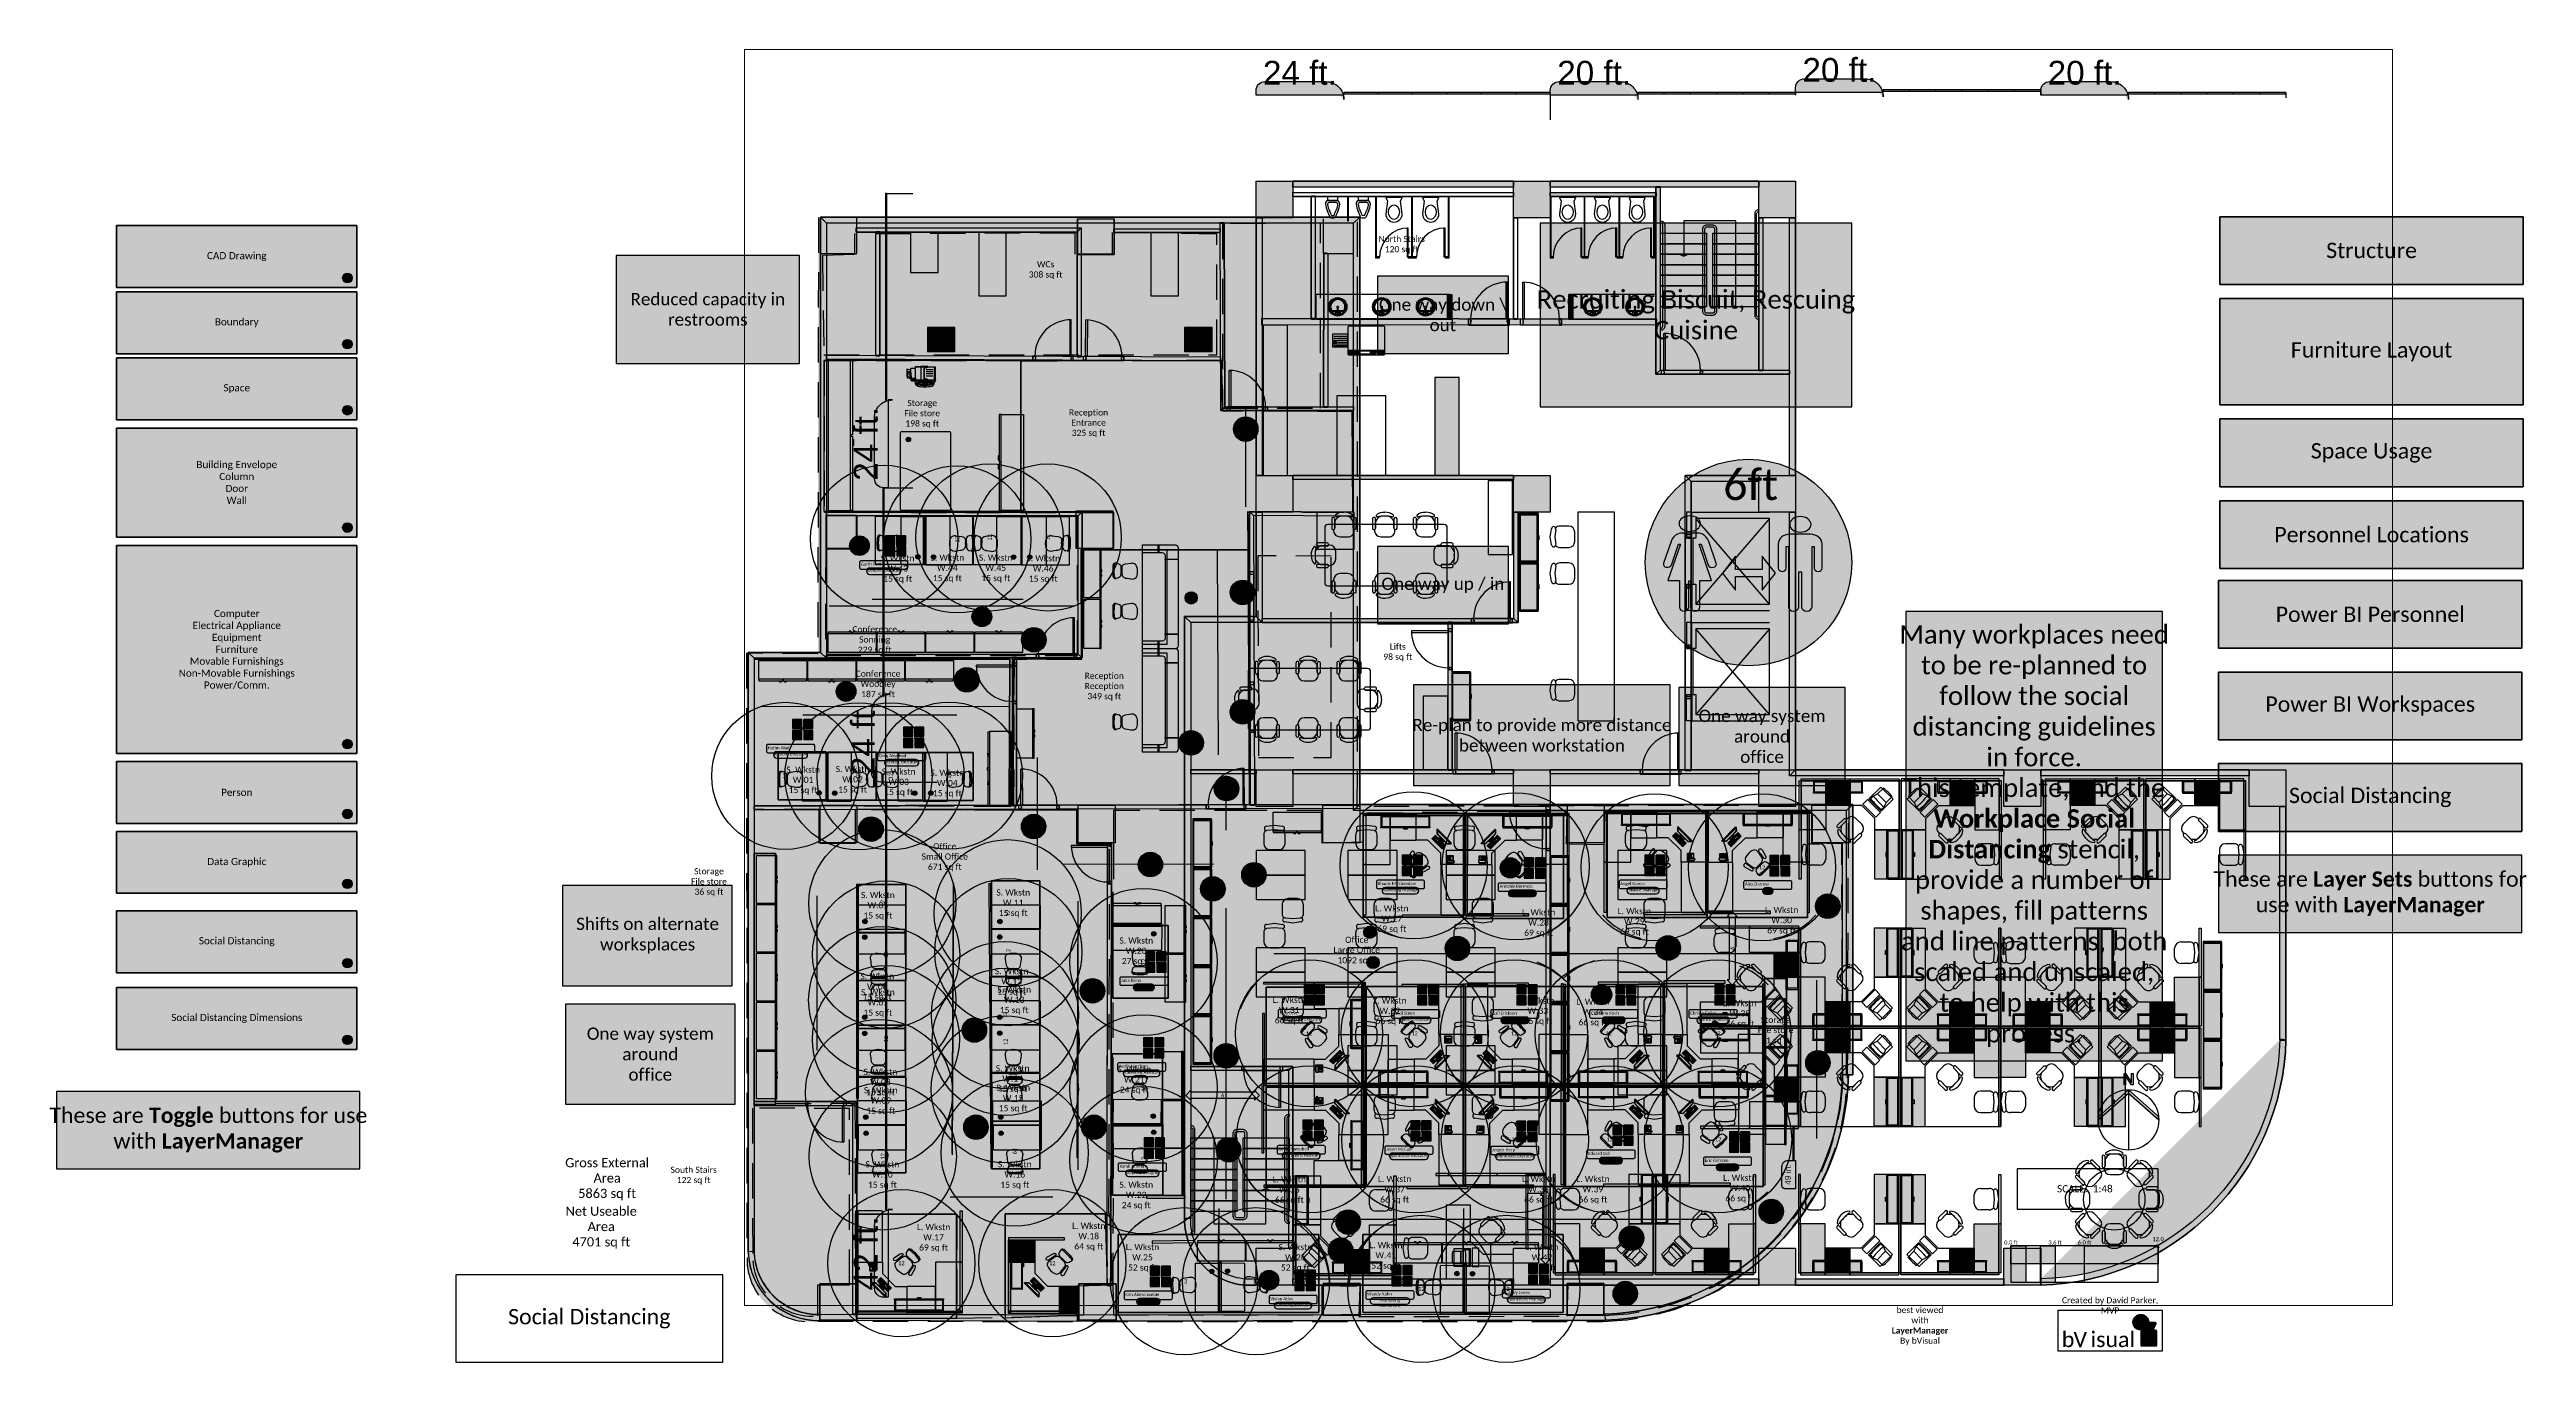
# Paper-space layout 'Layout1' of a CAD drawing. Extents: x -2.5 to 10.1, y 0.5 to 7.2.
# The model-space entities are those that its viewports show. They can reach past a viewport. Long polylines and large blocks are cut down to what shows.
import ezdxf

# ---------------------------------------------------------------- set-up
doc = ezdxf.new("R2010")
doc.units = 0
doc.header["$LTSCALE"] = 1.44
doc.header["$MEASUREMENT"] = 0
doc.linetypes.add('DOT', pattern=[0.25, 0, -0.25])
doc.linetypes.add('HIDDEN2', pattern=[0.1875, 0.125, -0.0625])
doc.layers.get('0').update_dxf_attribs({"linetype": 'CONTINUOUS'})
for name, color, linetype in [('01_-_WALLS', 250, 'CONTINUOUS'), ('07_-_EQUPMENT', 2, 'CONTINUOUS'), ('08_-_SANITARY', 252, 'CONTINUOUS'), ('11_-_DIMENSIONS', 144, 'CONTINUOUS'), ('12_-_FURNITURE', 5, 'CONTINUOUS'), ('13_-_WORKSTATIONS', 4, 'CONTINUOUS'), ('_SPACE', 7, 'CONTINUOUS'), ('ANNOTATIONS', 7, 'CONTINUOUS'), ('BOUNDARY', 7, 'CONTINUOUS'), ('BUILDING_ENVELOPE', 7, 'CONTINUOUS'), ('CAD_DRAWING', 7, 'CONTINUOUS'), ('CIRCLE', 7, 'CONTINUOUS'), ('COMPUTER', 7, 'CONTINUOUS'), ('DATA_GRAPHIC', 7, 'CONTINUOUS'), ('ELECTRICAL_APPLIANCE', 7, 'CONTINUOUS'), ('EQUIPMENT', 7, 'CONTINUOUS'), ('FURNITURE', 7, 'CONTINUOUS'), ('INVISIBLE', 7, 'CONTINUOUS'), ('MOVABLE_FURNISHINGS', 7, 'CONTINUOUS'), ('NON-MOVABLE_FURNISHINGS', 7, 'CONTINUOUS'), ('PERSON', 7, 'CONTINUOUS'), ('POWER_COMM_', 7, 'CONTINUOUS'), ('SOCIAL_DISTANCING', 7, 'CONTINUOUS'), ('SOCIAL_DISTANCING_DIMENSIONS', 133, 'CONTINUOUS'), ('SPACE', 7, 'CONTINUOUS'), ('SQUARE', 7, 'CONTINUOUS'), ('TOGGLE_LAYER_BUTTONS', 7, 'CONTINUOUS'), ('TRIANGLE', 7, 'CONTINUOUS')]:
    doc.layers.add(name, color=color, linetype=linetype)
doc.styles.get("Standard").update_dxf_attribs({"font": 'txt.shx'})

psp = doc.layouts.get("Layout1")

# ---------------------------------------------------------------- texts
for s, insert, char_height, width, attachment_point in [('\\C49;\\fCalibri|b0|i0|;\\H0.036458015441895;Boundary', (-1.538, 5.808), 0.03646, 1.22466, 5), ('\\C127;\\fCalibri|b0|i0|;\\H0.09375;Many workplaces need \\Pto be re-planned to \\Pfollow the social \\Pdistancing guidelines \\Pin force.\\PThis template, and the \\P\\fCalibri|b1|i0|;Workplace Social \\PDistancing\\fCalibri|b0|i0|; stencil, \\Pprovide a number of \\Pshapes, fill patterns \\Pand line patterns, both \\Pscaled and unscaled, \\Pto help with this \\Pprocess.', (7.624, 3.192), 0.09375, 1.30735, 5), ('\\C127;\\fCalibri|b0|i0|;\\H0.078125238418579;These are \\fCalibri|b1|i0|;Layer Sets \\fCalibri|b0|i0|;buttons for \\Puse with\\fCalibri|b1|i0|; LayerManager', (9.337, 2.898), 0.078125, 1.54687, 5), ('\\C127;\\fCalibri|b0|i0|;\\H0.078125238418579;These are \\fCalibri|b1|i0|;Toggle \\fCalibri|b0|i0|;buttons for use \\Pwith\\fCalibri|b1|i0|; LayerManager', (-1.683, 1.694), 0.078125, 1.54687, 5), ('\\C7;\\fCalibri|b0|i0|;\\H0.078125238418579;Social Distancing', (0.259, 0.733), 0.07813, 1.36176, 5), ('\\C7;\\fCalibri|b0|i0|;\\H0.031250238418579;best viewed \\Pwith \\P\\fCalibri|b1|i0|;LayerManager\\P\\fCalibri|b0|i0|;By bVisual', (7.042, 0.793), 0.03125, 0.31058, 2), ('\\C7;\\fCalibri|b0|i0|;\\H0.031250238418579;Created by David Parker, MVP', (8.011, 0.801), 0.03125, 0.53314, 5), ('\\C161;\\fCalibri|b0|i0|;\\H0.078125238418579;b', (7.797, 0.627), 0.07813, 0.0918, 5), ('\\C154;\\fCalibri|b0|i0|;\\H0.078125238418579;V', (7.859, 0.627), 0.07813, 0.0918, 5), ('\\C153;\\fCalibri|b0|i0|;\\H0.078125238418579;isual', (8.025, 0.627), 0.07813, 0.31499, 5)]:
    psp.add_mtext(s, dxfattribs=dict(insert=insert, char_height=char_height, width=width, attachment_point=attachment_point))
at = {"layer": '_SPACE', "char_height": 0.03125, "attachment_point": 5}
for s, insert, width in [('\\C7;\\fCalibri|b0|i0|;\\H0.031250238418579;Storage\\PFile store\\P198 sq ft\\P', (1.956, 5.343), 0.19312), ('\\C7;\\fCalibri|b0|i0|;\\H0.031250238418579;Reception\\PEntrance\\P325 sq ft\\P', (2.804, 5.295), 0.20819), ('\\C7;\\fCalibri|b0|i0|;\\H0.031250238418579;S. Wkstn\\PW.43\\P15 sq ft\\P', (1.831, 4.552), 0.18445), ('\\C7;\\fCalibri|b0|i0|;\\H0.031250238418579;S. Wkstn\\PW.44\\P15 sq ft\\P', (2.084, 4.555), 0.18445), ('\\C7;\\fCalibri|b0|i0|;\\H0.031250238418579;S. Wkstn\\PW.45\\P15 sq ft\\P', (2.331, 4.555), 0.18445), ('\\C7;\\fCalibri|b0|i0|;\\H0.031250238418579;S. Wkstn\\PW.46\\P15 sq ft\\P', (2.573, 4.552), 0.18445), ('\\C7;\\fCalibri|b0|i0|;\\H0.031250238418579;Conference\\PSonning\\P229 sq ft\\P', (1.714, 4.19), 0.23224), ('\\C7;\\fCalibri|b0|i0|;\\H0.031250238418579;Conference\\PWoodley\\P187 sq ft\\P', (1.731, 3.964), 0.23224), ('\\C7;\\fCalibri|b0|i0|;\\H0.031250238418579;Reception\\PReception\\P349 sq ft\\P', (2.884, 3.953), 0.20819), ('\\C7;\\fCalibri|b0|i0|;\\H0.031250238418579;S. Wkstn\\PW.01\\P15 sq ft\\P', (1.349, 3.475), 0.18445), ('\\C7;\\fCalibri|b0|i0|;\\H0.031250238418579;S. Wkstn\\PW.02\\P15 sq ft\\P', (1.601, 3.478), 0.18445), ('\\C7;\\fCalibri|b0|i0|;\\H0.031250238418579;S. Wkstn\\PW.03\\P15 sq ft\\P', (1.836, 3.465), 0.18445), ('\\C7;\\fCalibri|b0|i0|;\\H0.031250238418579;S. Wkstn\\PW.04\\P15 sq ft\\P', (2.084, 3.459), 0.18445), ('\\C7;\\fCalibri|b0|i0|;\\H0.031250238418579;Office\\PSmall Office\\P671 sq ft\\P', (2.071, 3.084), 0.23907), ('\\C7;\\fCalibri|b0|i0|;\\H0.031250238418579;Storage\\PFile store\\P36 sq ft\\P', (0.869, 2.957), 0.19312), ('\\C7;\\fCalibri|b0|i0|;\\H0.031250238418579;S. Wkstn\\PW.05\\P15 sq ft\\P', (1.73, 2.836), 0.18445), ('\\C7;\\fCalibri|b0|i0|;\\H0.031250238418579;S. Wkstn\\PW.11\\P15 sq ft\\P', (2.42, 2.849), 0.18445), ('\\C7;\\fCalibri|b0|i0|;\\H0.031250238418579;L. Wkstn\\PW.27\\P69 sq ft\\P', (4.35, 2.768), 0.18282), ('\\C7;\\fCalibri|b0|i0|;\\H0.031250238418579;L. Wkstn\\PW.28\\P69 sq ft\\P', (5.098, 2.748), 0.18282), ('\\C7;\\fCalibri|b0|i0|;\\H0.031250238418579;L. Wkstn\\PW.29\\P69 sq ft\\P', (5.586, 2.754), 0.18282), ('\\C7;\\fCalibri|b0|i0|;\\H0.031250238418579;L. Wkstn\\PW.30\\P69 sq ft\\P', (6.337, 2.76), 0.18282), ('\\C7;\\fCalibri|b0|i0|;\\H0.031250238418579;S. Wkstn\\PW.20\\P27 sq ft\\P', (3.047, 2.604), 0.18445), ('\\C7;\\fCalibri|b0|i0|;\\H0.031250238418579;Office\\PLarge Office\\P1092 sq ft\\P', (4.171, 2.608), 0.23991), ('\\C7;\\fCalibri|b0|i0|;\\H0.031250238418579;S. Wkstn\\PW.06\\P15 sq ft\\P', (1.727, 2.422), 0.18445), ('\\C7;\\fCalibri|b0|i0|;\\H0.031250238418579;S. Wkstn\\PW.07\\P15 sq ft\\P', (1.73, 2.341), 0.18445), ('\\C7;\\fCalibri|b0|i0|;\\H0.031250238418579;S. Wkstn\\PW.12\\P15 sq ft\\P', (2.412, 2.448), 0.18445), ('\\C7;\\fCalibri|b0|i0|;\\H0.031250238418579;S. Wkstn\\PW.13\\P15 sq ft\\P', (2.425, 2.354), 0.18445), ('\\C7;\\fCalibri|b0|i0|;\\H0.031250238418579;L. Wkstn\\PW.31\\P66 sq ft\\P', (3.827, 2.302), 0.18282), ('\\C7;\\fCalibri|b0|i0|;\\H0.031250238418579;L. Wkstn\\PW.32\\P66 sq ft\\P', (4.34, 2.298), 0.18282), ('\\C7;\\fCalibri|b0|i0|;\\H0.031250238418579;L. Wkstn\\PW.33\\P66 sq ft\\P', (5.094, 2.298), 0.18282), ('\\C7;\\fCalibri|b0|i0|;\\H0.031250238418579;L. Wkstn\\PW.34\\P66 sq ft\\P', (5.375, 2.292), 0.18282), ('\\C7;\\fCalibri|b0|i0|;\\H0.031250238418579;L. Wkstn\\PW.35\\P66 sq ft\\P', (6.124, 2.285), 0.18282), ('\\C7;\\fCalibri|b0|i0|;\\H0.031250238418579;Storage\\PFile store\\P21 sq ft\\P', (6.306, 2.2), 0.19312), ('\\C7;\\fCalibri|b0|i0|;\\H0.031250238418579;S. Wkstn\\PW.14\\P15 sq ft\\P', (2.417, 1.953), 0.18445), ('\\C7;\\fCalibri|b0|i0|;\\H0.031250238418579;S. Wkstn\\PW.21\\P24 sq ft\\P', (3.037, 1.948), 0.18445), ('\\C7;\\fCalibri|b0|i0|;\\H0.031250238418579;S. Wkstn\\PW.08\\P15 sq ft\\P', (1.743, 1.935), 0.18445), ('\\C7;\\fCalibri|b0|i0|;\\H0.031250238418579;S. Wkstn\\PW.09\\P15 sq ft\\P', (1.745, 1.841), 0.18445), ('\\C7;\\fCalibri|b0|i0|;\\H0.031250238418579;S. Wkstn\\PW.15\\P15 sq ft\\P', (2.42, 1.854), 0.18445), ('\\C7;\\fCalibri|b0|i0|;\\H0.031250238418579;S. Wkstn\\PW.10\\P15 sq ft\\P', (1.753, 1.464), 0.18445), ('\\C7;\\fCalibri|b0|i0|;\\H0.031250238418579;S. Wkstn\\PW.16\\P15 sq ft\\P', (2.428, 1.464), 0.18445), ('\\C7;\\fCalibri|b0|i0|;\\H0.031250238418579;S. Wkstn\\PW.22\\P24 sq ft\\P', (3.047, 1.36), 0.18445), ('\\C7;\\fCalibri|b0|i0|;\\H0.031250238418579;L. Wkstn\\PW.36\\P66 sq ft\\P', (3.827, 1.387), 0.18282), ('\\C7;\\fCalibri|b0|i0|;\\H0.031250238418579;L. Wkstn\\PW.37\\P66 sq ft\\P', (4.364, 1.389), 0.18282), ('\\C7;\\fCalibri|b0|i0|;\\H0.031250238418579;L. Wkstn\\PW.38\\P66 sq ft\\P', (5.098, 1.389), 0.18282), ('\\C7;\\fCalibri|b0|i0|;\\H0.031250238418579;L. Wkstn\\PW.39\\P66 sq ft\\P', (5.375, 1.389), 0.18282), ('\\C7;\\fCalibri|b0|i0|;\\H0.031250238418579;L. Wkstn\\PW.40\\P66 sq ft\\P', (6.124, 1.395), 0.18282), ('\\C7;\\fCalibri|b0|i0|;\\H0.031250238418579;L. Wkstn\\PW.17\\P69 sq ft\\P', (2.014, 1.144), 0.18282), ('\\C7;\\fCalibri|b0|i0|;\\H0.031250238418579;L. Wkstn\\PW.18\\P64 sq ft\\P', (2.805, 1.15), 0.18282), ('\\C7;\\fCalibri|b0|i0|;\\H0.031250238418579;L. Wkstn\\PW.25\\P52 sq ft\\P', (3.079, 1.042), 0.18282), ('\\C7;\\fCalibri|b0|i0|;\\H0.031250238418579;S. Wkstn\\PW.26\\P52 sq ft\\P', (3.858, 1.042), 0.18445), ('\\C7;\\fCalibri|b0|i0|;\\H0.031250238418579;L. Wkstn\\PW.41\\P52 sq ft\\P', (4.319, 1.052), 0.18282), ('\\C7;\\fCalibri|b0|i0|;\\H0.031250238418579;L. Wkstn\\PW.42\\P52 sq ft\\P', (5.115, 1.042), 0.18282)]:
    psp.add_mtext(s, dxfattribs=dict(at, insert=insert, width=width))
at = {"layer": 'ANNOTATIONS'}
for s, insert, char_height, width, attachment_point in [('\\C7;\\fCalibri|b0|i0|;\\H0.036458015441895;SCALE: ', (7.897, 1.395), 0.03646, 0.35884, 6), ('\\C7;\\fCalibri|b0|i0|;\\H0.036458015441895;  1:48', (7.897, 1.395), 0.03646, 0.35884, 4), ('\\C7;\\fCalibri|b0|i0|;\\H0.020833253860474;12.0 ft', (8.256, 1.121), 0.02083, 0.0796, 5), ('\\C7;\\fCalibri|b0|i0|;\\H0.020833253860474;0.0 ft', (7.506, 1.121), 0.02083, 0.06552, 5), ('\\C7;\\fCalibri|b0|i0|;\\H0.020833253860474;3.6 ft', (7.731, 1.121), 0.02083, 0.06552, 5), ('\\C7;\\fCalibri|b0|i0|;\\H0.020833253860474;6.0 ft', (7.881, 1.121), 0.02083, 0.06552, 5)]:
    psp.add_mtext(s, dxfattribs=dict(at, insert=insert, char_height=char_height, width=width, attachment_point=attachment_point))
at = {"layer": 'BOUNDARY', "attachment_point": 5}
for s, insert, char_height, width in [('\\C7;\\fCalibri|b0|i0|;\\H0.031250238418579;North Stairs\\P120 sq ft', (4.4, 6.205), 0.03125, 0.23932), ('\\C250;\\fCalibri|b0|i0|;\\H0.036458015441895;CAD Drawing', (-1.538, 6.145), 0.03646, 1.22466), ('\\C7;\\fCalibri|b0|i0|;\\H0.031250238418579;WCs\\P308 sq ft', (2.585, 6.076), 0.03125, 0.18426), ('\\C7;\\fCalibri|b0|i0|;\\H0.031250238418579;Lifts\\P98 sq ft', (4.38, 4.128), 0.03125, 0.16315), ('\\C7;\\fCalibri|b0|i0|;\\H0.046875;Gross External Area\\P5863 sq ft', (0.35, 1.444), 0.04688, 0.54076), ('\\C7;\\fCalibri|b0|i0|;\\H0.031250238418579;South Stairs\\P122 sq ft', (0.791, 1.462), 0.03125, 0.23893), ('\\C7;\\fCalibri|b0|i0|;\\H0.046875;Net Useable Area\\P4701 sq ft', (0.32, 1.197), 0.04688, 0.4854)]:
    psp.add_mtext(s, dxfattribs=dict(at, insert=insert, char_height=char_height, width=width))
at = {"layer": 'BUILDING_ENVELOPE', "insert": (-1.538, 3.058), "char_height": 0.03646, "width": 1.22466, "attachment_point": 5}
psp.add_mtext('\\C250;\\fCalibri|b0|i0|;\\H0.036458015441895;Data Graphic', dxfattribs=at)
at = {"layer": 'CAD_DRAWING', "insert": (-1.538, 5.472), "char_height": 0.03646, "width": 1.22466, "attachment_point": 5}
psp.add_mtext('\\C250;\\fCalibri|b0|i0|;\\H0.036458015441895;Space', dxfattribs=at)
at = {"layer": 'COMPUTER', "insert": (-1.538, 4.994), "char_height": 0.03646, "width": 1.22466, "attachment_point": 5}
psp.add_mtext('\\C250;\\fCalibri|b0|i0|;\\H0.036458015441895;Building Envelope\\PColumn\\PDoor\\PWall', dxfattribs=at)
at = {"layer": 'DATA_GRAPHIC'}
for s, insert, char_height, width, attachment_point in [('\\C7;\\fCalibri|b0|i0|;\\H0.015624761581421;Garth Fort  ', (1.643, 4.586), 0.01562, 0.24606, 1), ('\\C7;\\fCalibri|b0|i0|;\\H0.015624761581421;Account Executive', (1.759, 4.555), 0.01562, 0.1737, 2), ('\\C7;\\fCalibri|b0|i0|;\\H0.015624761581421;Hatim Aiad  ', (1.169, 3.65), 0.01562, 0.24606, 1), ('\\C7;\\fCalibri|b0|i0|;\\H0.015624761581421;Account Executive', (1.285, 3.619), 0.01562, 0.1737, 2), ('\\C7;\\fCalibri|b0|i0|;\\H0.015624761581421;Greg Akselrod  ', (1.735, 3.61), 0.01562, 0.24606, 1), ('\\C7;\\fCalibri|b0|i0|;\\H0.015624761581421;Account Executive', (1.851, 3.579), 0.01562, 0.1737, 2), ('\\C250;\\fCalibri|b0|i0|;\\H0.036458015441895;Person', (-1.538, 3.415), 0.03646, 1.22466, 5), ('\\C7;\\fCalibri|b0|i0|;\\H0.015624761581421;Bharat Mirchandani  ', (4.278, 2.958), 0.01562, 0.24606, 1), ('\\C7;\\fCalibri|b0|i0|;\\H0.015624761581421;Marketing Manager', (4.394, 2.927), 0.01562, 0.18687, 2), ('\\C7;\\fCalibri|b0|i0|;\\H0.015624761581421;Antonio Bermejo  ', (4.899, 2.945), 0.01562, 0.24606, 1), ('\\C7;\\fCalibri|b0|i0|;\\H0.015624761581421;Sales Manager', (5.015, 2.913), 0.01562, 0.14232, 2), ('\\C7;\\fCalibri|b0|i0|;\\H0.015624761581421;Angel Garcia  ', (5.514, 2.958), 0.01562, 0.24606, 1), ('\\C7;\\fCalibri|b0|i0|;\\H0.015624761581421;Finance Manager', (5.631, 2.927), 0.01562, 0.16487, 2), ('\\C7;\\fCalibri|b0|i0|;\\H0.015624761581421;CEO', (6.266, 2.924), 0.01562, 0.05369, 2), ('\\C7;\\fCalibri|b0|i0|;\\H0.015624761581421;Julia Ilyina  ', (2.97, 2.465), 0.01562, 0.24606, 1), ('\\C7;\\fCalibri|b0|i0|;\\H0.015624761581421;Technician', (3.086, 2.434), 0.01562, 0.10912, 2), ('\\C7;\\fCalibri|b0|i0|;\\H0.015624761581421;Judy Lew  ', (3.777, 2.3), 0.01562, 0.24606, 1), ('\\C7;\\fCalibri|b0|i0|;\\H0.015624761581421;Heidi Steen  ', (4.355, 2.298), 0.01562, 0.24606, 1), ('\\C7;\\fCalibri|b0|i0|;\\H0.015624761581421;Gail Erickson  ', (4.861, 2.298), 0.01562, 0.24606, 1), ('\\C7;\\fCalibri|b0|i0|;\\H0.015624761581421;Christine Koch  ', (5.365, 2.298), 0.01562, 0.24606, 1), ('\\C7;\\fCalibri|b0|i0|;\\H0.015624761581421;Christa Geller  ', (5.871, 2.298), 0.01562, 0.24606, 1), ('\\C7;\\fCalibri|b0|i0|;\\H0.015624761581421;Operations Executive', (3.893, 2.268), 0.01562, 0.19836, 2), ('\\C7;\\fCalibri|b0|i0|;\\H0.015624761581421;Sales Consultant', (4.471, 2.267), 0.01562, 0.15796, 2), ('\\C7;\\fCalibri|b0|i0|;\\H0.015624761581421;Sales Assistant', (4.977, 2.267), 0.01562, 0.14233, 2), ('\\C7;\\fCalibri|b0|i0|;\\H0.015624761581421;Accountant', (5.481, 2.267), 0.01562, 0.11604, 2), ('\\C7;\\fCalibri|b0|i0|;\\H0.015624761581421;Finance Assistant', (5.987, 2.267), 0.01562, 0.16488, 2), ('\\C7;\\fCalibri|b0|i0|;\\H0.015624761581421;Justin Harrison  ', (2.959, 2.028), 0.01562, 0.24606, 1), ('\\C7;\\fCalibri|b0|i0|;\\H0.015624761581421;Marketing Assistant', (3.075, 1.997), 0.01562, 0.18688, 2), ('\\C7;\\fCalibri|b0|i0|;\\H0.015624761581421;Kamil Amireh  ', (2.962, 1.518), 0.01562, 0.24606, 1), ('\\C7;\\fCalibri|b0|i0|;\\H0.015624761581421;Jamie Campbell  ', (3.772, 1.607), 0.01562, 0.24606, 1), ('\\C7;\\fCalibri|b0|i0|;\\H0.015624761581421;Operations Assistant', (3.888, 1.575), 0.01562, 0.19367, 2), ('\\C7;\\fCalibri|b0|i0|;\\H0.015624761581421;Jason McCue  ', (4.321, 1.605), 0.01562, 0.24606, 1), ('\\C7;\\fCalibri|b0|i0|;\\H0.015624761581421;Operations Executive', (4.437, 1.573), 0.01562, 0.19836, 2), ('\\C7;\\fCalibri|b0|i0|;\\H0.015624761581421;Jesper Herp  ', (4.861, 1.602), 0.01562, 0.24606, 1), ('\\C7;\\fCalibri|b0|i0|;\\H0.015624761581421;Operations Executive', (4.977, 1.571), 0.01562, 0.19836, 2), ('\\C7;\\fCalibri|b0|i0|;\\H0.015624761581421;Eduard Dell  ', (5.35, 1.583), 0.01562, 0.24606, 1), ('\\C7;\\fCalibri|b0|i0|;\\H0.015624761581421;Accountant', (5.466, 1.552), 0.01562, 0.11604, 2), ('\\C7;\\fCalibri|b0|i0|;\\H0.015624761581421;Eric Gilmore  ', (5.945, 1.548), 0.01562, 0.24606, 1), ('\\C7;\\fCalibri|b0|i0|;\\H0.015624761581421;Accountant', (6.061, 1.517), 0.01562, 0.11604, 2), ('\\C7;\\fCalibri|b0|i0|;\\H0.015624761581421;Graphics Designer', (3.078, 1.486), 0.01562, 0.17183, 2), ('\\C7;\\fCalibri|b0|i0|;\\H0.015624761581421;Kim Abercrombie  ', (2.992, 0.864), 0.01562, 0.24606, 1), ('\\C7;\\fCalibri|b0|i0|;\\H0.015624761581421;Copy Writer', (3.108, 0.833), 0.01562, 0.12098, 2), ('\\C7;\\fCalibri|b0|i0|;\\H0.015624761581421;Vivian Atlas  ', (3.731, 0.843), 0.01562, 0.24606, 1), ('\\C7;\\fCalibri|b0|i0|;\\H0.015624761581421;Marketing Executive', (3.847, 0.812), 0.01562, 0.19157, 2), ('\\C7;\\fCalibri|b0|i0|;\\H0.015624761581421;Wendy Kahn  ', (4.224, 0.867), 0.01562, 0.24606, 1), ('\\C7;\\fCalibri|b0|i0|;\\H0.015624761581421;Marketing Consultant', (4.34, 0.835), 0.01562, 0.20252, 2), ('\\C7;\\fCalibri|b0|i0|;\\H0.015624761581421;Aubury Jones  ', (4.92, 0.874), 0.01562, 0.24606, 1), ('\\C7;\\fCalibri|b0|i0|;\\H0.015624761581421;Operations Manager', (5.036, 0.842), 0.01562, 0.19366, 2)]:
    psp.add_mtext(s, dxfattribs=dict(at, insert=insert, char_height=char_height, width=width, attachment_point=attachment_point))
at = {"layer": 'FURNITURE', "insert": (-1.538, 2.263), "char_height": 0.03646, "width": 1.22466, "attachment_point": 5}
psp.add_mtext('\\C250;\\fCalibri|b0|i0|;\\H0.036458015441895;Social Distancing Dimensions', dxfattribs=at)
at = {"layer": 'INVISIBLE'}
for s, insert, char_height, width, attachment_point in [('\\C7;\\fCalibri|b0|i0|;\\H0.078125238418579;Furniture Layout', (9.344, 5.66), 0.07813, 1.54687, 5), ('\\C7;\\fCalibri|b0|i0|;\\H0.078125238418579;Space Usage', (9.344, 5.145), 0.07813, 1.54687, 5), ('\\C7;\\fCalibri|b0|i0|;\\H0.078125238418579;Personnel Locations', (9.344, 4.728), 0.07813, 1.54687, 5), ('\\C7;\\fCalibri|b0|i0|;\\H0.078125238418579;Power BI Workspaces', (9.337, 3.855), 0.07813, 1.54687, 5), ('\\C7;\\fCalibri|b0|i0|;\\H0.015624761581421;Alex Darrow  ', (6.15, 2.956), 0.01562, 0.24606, 1)]:
    psp.add_mtext(s, dxfattribs=dict(at, insert=insert, char_height=char_height, width=width, attachment_point=attachment_point))
at = {"layer": 'PERSON', "insert": (9.344, 6.176), "char_height": 0.07813, "width": 1.54687, "attachment_point": 5}
psp.add_mtext('\\C7;\\fCalibri|b0|i0|;\\H0.078125238418579;Structure', dxfattribs=at)
at = {"layer": 'SOCIAL_DISTANCING'}
for s, insert, char_height, width, attachment_point in [('\\C7;\\fCalibri|b0|i0|;\\H0.062499761581421;Reduced capacity in \\Prestrooms', (0.863, 5.876), 0.0625, 0.9341, 5), ('\\C7;\\fCalibri|b0|i0|;\\H0.062499761581421;One way down \\\\ \\Pout', (4.61, 5.848), 0.0625, 0.66825, 5), ('\\C7;\\fCalibri|b0|i0|;\\H0.09375;Recruiting Biscuit, Rescuing \\PCuisine', (5.9, 5.848), 0.09375, 1.58854, 5), ('\\C7;\\fCalibri|b0|i0|;\\H0.15624976158142;6ft', (6.179, 5.061), 0.15625, 0.28606, 2), ('\\C7;\\fCalibri|b0|i0|;\\H0.062499761581421;One way up / in', (4.61, 4.47), 0.0625, 0.66825, 5), ('\\C7;\\fCalibri|b0|i0|;\\H0.078125238418579;Power BI Personnel', (9.337, 4.322), 0.07813, 1.54687, 5), ('\\C7;\\fCalibri|b0|i0|;\\H0.062499761581421;Re-plan to provide more distance \\Pbetween workstation', (5.115, 3.706), 0.0625, 1.30735, 5), ('\\C7;\\fCalibri|b0|i0|;\\H0.062499761581421;One way system around \\Poffice', (6.237, 3.7), 0.0625, 0.84865, 5), ('\\C7;\\fCalibri|b0|i0|;\\H0.078125238418579;Social Distancing', (9.337, 3.389), 0.07813, 1.54687, 5), ('\\C7;\\fCalibri|b0|i0|;\\H0.062499761581421;Shifts on alternate \\Pworksplaces', (0.556, 2.685), 0.0625, 0.86471, 5), ('\\C7;\\fCalibri|b0|i0|;\\H0.062499761581421;One way system around \\Poffice', (0.57, 2.081), 0.0625, 0.86471, 5)]:
    psp.add_mtext(s, dxfattribs=dict(at, insert=insert, char_height=char_height, width=width, attachment_point=attachment_point))
at = {"layer": 'SOCIAL_DISTANCING_DIMENSIONS', "char_height": 0.02083, "attachment_point": 5, "rotation": 90}
for s, insert, width in [('\\C7;\\fCalibri|b0|i0|;\\H0.020833253860474;12', (1.762, 4.707), 0.1339), ('\\C7;\\fCalibri|b0|i0|;\\H0.020833253860474;12', (2.135, 4.704), 0.1339), ('\\C7;\\fCalibri|b0|i0|;\\H0.020833253860474;12', (2.299, 4.714), 0.1339), ('\\C7;\\fCalibri|b0|i0|;\\H0.020833253860474;12', (2.596, 4.714), 0.1339), ('\\C7;\\fCalibri|b0|i0|;\\H0.020833253860474;12', (1.258, 3.499), 0.1339), ('\\C7;\\fCalibri|b0|i0|;\\H0.020833253860474;12', (1.631, 3.497), 0.1339), ('\\C7;\\fCalibri|b0|i0|;\\H0.020833253860474;12', (1.795, 3.497), 0.1339), ('\\C7;\\fCalibri|b0|i0|;\\H0.020833253860474;12', (2.092, 3.5), 0.1339), ('\\C7;\\fCalibri|b0|i0|;\\H0.020833253860474;12', (1.753, 2.85), 0.1339), ('\\C7;\\fCalibri|b0|i0|;\\H0.020833253860474;12', (2.392, 2.799), 0.1339), ('\\C7;\\fCalibri|b0|i0|;\\H0.020833253860474;12', (1.772, 2.589), 0.1339), ('\\C7;\\fCalibri|b0|i0|;\\H0.020833253860474;12', (2.395, 2.601), 0.1339), ('\\C7;\\fCalibri|b0|i0|;\\H0.020833253860474;12', (3.084, 2.551), 0.1339), ('\\C7;\\fCalibri|b0|i0|;\\H0.020833253860474;6', (6.085, 2.621), 0.10606), ('\\C7;\\fCalibri|b0|i0|;\\H0.020833253860474;12', (1.752, 2.356), 0.1339), ('\\C7;\\fCalibri|b0|i0|;\\H0.020833253860474;12', (2.378, 2.28), 0.1339), ('\\C7;\\fCalibri|b0|i0|;\\H0.020833253860474;12', (1.771, 2.158), 0.1339), ('\\C7;\\fCalibri|b0|i0|;\\H0.020833253860474;12', (2.381, 2.144), 0.1339), ('\\C7;\\fCalibri|b0|i0|;\\H0.020833253860474;12', (1.736, 1.883), 0.1339), ('\\C7;\\fCalibri|b0|i0|;\\H0.020833253860474;12', (2.377, 1.902), 0.1339), ('\\C7;\\fCalibri|b0|i0|;\\H0.020833253860474;12', (3.084, 1.907), 0.1339), ('\\C7;\\fCalibri|b0|i0|;\\H0.020833253860474;12', (1.755, 1.56), 0.1339), ('\\C7;\\fCalibri|b0|i0|;\\H0.020833253860474;6', (2.427, 1.579), 0.06185), ('\\C7;\\fCalibri|b0|i0|;\\H0.020833253860474;12', (3.084, 1.541), 0.1339), ('\\C7;\\fCalibri|b0|i0|;\\H0.020833253860474;6', (5.134, 1.2), 0.10606)]:
    psp.add_mtext(s, dxfattribs=dict(at, insert=insert, width=width))
at = {"layer": 'SOCIAL_DISTANCING_DIMENSIONS', "attachment_point": 5}
for s, insert, char_height, width in [('\\C7;\\fCalibri|b0|i0|;\\H0.020833253860474;12', (4.461, 3.043), 0.02083, 0.1339), ('\\C7;\\fCalibri|b0|i0|;\\H0.020833253860474;12', (4.981, 3.038), 0.02083, 0.1339), ('\\C7;\\fCalibri|b0|i0|;\\H0.020833253860474;12', (5.69, 3.033), 0.02083, 0.1339), ('\\C7;\\fCalibri|b0|i0|;\\H0.020833253860474;12', (6.237, 3.033), 0.02083, 0.1339), ('\\C250;\\fCalibri|b0|i0|;\\H0.036458015441895;Social Distancing', (-1.538, 2.654), 0.03646, 1.22466), ('\\C7;\\fCalibri|b0|i0|;\\H0.020833253860474;12', (3.928, 2.187), 0.02083, 0.1339), ('\\C7;\\fCalibri|b0|i0|;\\H0.020833253860474;12', (4.466, 2.187), 0.02083, 0.1339), ('\\C7;\\fCalibri|b0|i0|;\\H0.020833253860474;12', (4.973, 2.187), 0.02083, 0.1339), ('\\C7;\\fCalibri|b0|i0|;\\H0.020833253860474;12', (5.456, 2.187), 0.02083, 0.1339), ('\\C7;\\fCalibri|b0|i0|;\\H0.020833253860474;12', (6.009, 2.187), 0.02083, 0.1339), ('\\C7;\\fCalibri|b0|i0|;\\H0.020833253860474;6', (3.487, 1.871), 0.02083, 0.10606), ('\\C7;\\fCalibri|b0|i0|;\\H0.020833253860474;12', (3.932, 1.647), 0.02083, 0.1339), ('\\C7;\\fCalibri|b0|i0|;\\H0.020833253860474;12', (4.47, 1.647), 0.02083, 0.1339), ('\\C7;\\fCalibri|b0|i0|;\\H0.020833253860474;12', (4.977, 1.647), 0.02083, 0.1339), ('\\C7;\\fCalibri|b0|i0|;\\H0.020833253860474;12', (5.46, 1.647), 0.02083, 0.1339), ('\\C7;\\fCalibri|b0|i0|;\\H0.020833253860474;12', (6.013, 1.647), 0.02083, 0.1339), ('\\C7;\\fCalibri|b0|i0|;\\H0.020833253860474;12', (1.85, 1.016), 0.02083, 0.1339), ('\\C7;\\fCalibri|b0|i0|;\\H0.020833253860474;12', (2.619, 1.016), 0.02083, 0.1339), ('\\C7;\\fCalibri|b0|i0|;\\H0.020833253860474;12', (3.291, 0.924), 0.02083, 0.1339), ('\\C7;\\fCalibri|b0|i0|;\\H0.020833253860474;12', (3.657, 0.924), 0.02083, 0.1339), ('\\C7;\\fCalibri|b0|i0|;\\H0.020833253860474;12', (4.5, 0.885), 0.02083, 0.1339), ('\\C7;\\fCalibri|b0|i0|;\\H0.020833253860474;12', (4.934, 0.885), 0.02083, 0.1339)]:
    psp.add_mtext(s, dxfattribs=dict(at, insert=insert, char_height=char_height, width=width))
at = {"layer": 'SPACE', "insert": (-1.538, 4.143), "char_height": 0.03646, "width": 1.22466, "attachment_point": 5}
psp.add_mtext('\\C250;\\fCalibri|b0|i0|;\\H0.036458015441895;Computer\\PElectrical Appliance\\PEquipment\\PFurniture\\PMovable Furnishings\\PNon-Movable Furnishings\\PPower/Comm.', dxfattribs=at)

msp = doc.modelspace()

# ---------------------------------------------------------------- texts
at = {"layer": '11_-_DIMENSIONS', "char_height": 1.9414, "width": 7.1569, "attachment_point": 5}
for s, insert in [('\\C7;\\fArial Unicode MS|b0|i0|;\\H1.9414099529386;20 ft.', (83.58, 102.05)), ('\\C7;\\fArial Unicode MS|b0|i0|;\\H1.9414099529386;24 ft.', (39.58, 101.82)), ('\\C7;\\fArial Unicode MS|b0|i0|;\\H1.9414099529386;20 ft.', (63.58, 101.82)), ('\\C7;\\fArial Unicode MS|b0|i0|;\\H1.9414099529386;20 ft.', (103.58, 101.82))]:
    msp.add_mtext(s, dxfattribs=dict(at, insert=insert))
at = {"layer": '11_-_DIMENSIONS', "attachment_point": 5, "rotation": 90}
for s, insert, char_height, width in [('\\C7;\\fArial Unicode MS|b0|i0|;\\H1.9414099529386;24 ft.', (4.18, 71.58), 1.9414, 7.1569), ('\\C7;\\fArial Unicode MS|b0|i0|;\\H1.9414099529386;24 ft.', (3.95, 47.58), 1.9414, 7.1569), ('\\C7;\\fArial Unicode MS|b0|i0|;\\H0.48535526543856;49 in.', (79.38, 12), 0.4854, 2.3024), ('\\C7;\\fArial Unicode MS|b0|i0|;\\H1.9414099529386;42 ft.', (4.18, 5.58), 1.9414, 7.1569)]:
    msp.add_mtext(s, dxfattribs=dict(at, insert=insert, char_height=char_height, width=width))

# ---------------------------------------------------------------- hatches: boundary and pattern name
at = {"layer": '01_-_WALLS'}
for points in [[(36, 90), (36, 93), (39, 93), (39, 90)], [(57, 92.5), (39, 92.5), (39, 92.75), (39, 93), (57, 93), (57, 92.75)], [(57, 90), (57, 93), (60, 93), (60, 90)], [(77, 92.5), (60, 92.5), (60, 92.75), (60, 93), (77, 93), (77, 92.75)], [(77, 90), (77, 93), (80, 93), (80, 90)], [(40.5, 91.75), (40.83, 91.75), (40.83, 91.78), (40.5, 91.78)], [(60, 92.08), (68.62, 92.08), (68.62, 91.75), (60, 91.75), (60, 91.92)], [(68.62, 92.5), (68.96, 92.5), (68.96, 92.53), (68.62, 92.53)], [(68.96, 92.5), (68.96, 77.58), (68.62, 77.25), (68.62, 92.5)], [(68.62, 92.08), (68.62, 91.75), (68.66, 91.75), (68.66, 92.08)], [(36.5, 90), (36.5, 69), (36.25, 69), (36, 69), (36, 90), (36.25, 90)], [(77.33, 90), (77.33, 77.58), (77, 77.58), (77, 90), (77.17, 90)], [(79.5, 69), (79.5, 90), (79.75, 90), (80, 90), (80, 69), (79.75, 69)], [(51.96, 83.75), (51.96, 81.77), (51.62, 81.77), (51.62, 83.75), (51.79, 83.75)], [(61.83, 83.75), (61.83, 81.76), (61.5, 81.76), (61.5, 83.75), (61.67, 83.75)], [(36.5, 81.29), (36.5, 81.79), (36.45, 81.79), (36.45, 81.29)], [(68.62, 81.25), (36.5, 81.29), (36.5, 81.79), (68.62, 81.75)], [(40.82, 81.79), (40.49, 81.79), (40.49, 81.75), (40.82, 81.75)], [(51.96, 81.77), (51.62, 81.77), (51.62, 81.74), (51.96, 81.74)], [(57.33, 81.76), (57, 81.77), (57, 81.73), (57.33, 81.73)], [(61.83, 81.76), (61.5, 81.76), (61.5, 81.73), (61.83, 81.73)], [(68.62, 81.75), (68.62, 81.25), (68.68, 81.25), (68.68, 81.75)], [(77.33, 77.58), (77, 77.58), (77, 77.55), (77.33, 77.55)], [(79.5, 77.58), (79.5, 77.25), (79.53, 77.25), (79.53, 77.58)], [(36, 66), (36, 69), (39, 69), (39, 66)], [(57, 68.67), (39, 68.67), (39, 68.83), (39, 69), (57, 69), (57, 68.83)], [(57, 66), (57, 69), (60, 69), (60, 66)], [(77, 68.5), (71.5, 68.5), (71, 69), (77, 69), (77, 68.75)], [(77, 66), (77, 69), (80, 69), (80, 66)], [(36.5, 66), (36.5, 57), (36, 57.5), (36, 66), (36.25, 66)], [(57.04, 57.33), (57.04, 66), (57.21, 66), (57.38, 66), (57.38, 57)], [(79.5, 44.5), (79.5, 66), (79.75, 66), (80, 66), (80, 45)], [(30.68, 57), (30.68, 8.42), (30.18, 8.43), (30.18, 57.5)], [(36.5, 57), (30.68, 57), (30.18, 57.5), (36, 57.5)], [(36.5, 57.33), (57.04, 57.33), (57.38, 57), (36.5, 57), (36.5, 57.17)], [(51.67, 57), (52, 57), (52, 57.03), (51.67, 57.03)], [(51.67, 45), (51.67, 57), (52, 57), (52, 45)], [(30.68, 44.67), (30.68, 45), (30.65, 45), (30.65, 44.67)], [(36, 44.67), (30.68, 44.67), (30.68, 45), (36, 45), (36, 44.83)], [(36, 42), (36, 45), (39, 45), (39, 42)], [(57, 44.67), (39, 44.67), (39, 44.83), (39, 45), (57, 45), (57, 44.83)], [(52, 45), (51.67, 45), (51.67, 44.97), (52, 44.97)], [(57, 42), (57, 45), (60, 45), (60, 42)], [(77, 44.67), (60, 44.67), (60, 44.83), (60, 45), (77, 45), (77, 44.83)], [(71.5, 45), (71, 45), (71, 44.95), (71.5, 44.95)], [(77, 42), (77, 45), (80, 45), (80, 42)], [(97, 44.5), (79.5, 44.5), (80, 45), (97, 45), (97, 44.75)], [(97, 42), (97, 45), (100, 45), (100, 42)], [(117, 44.5), (100, 44.5), (100, 44.75), (100, 45), (117, 45), (117, 44.75)], [(117, 42), (117, 45), (120, 45), (120, 42)], [(119.5, 23.01), (119.5, 42), (119.75, 42), (120, 42), (120, 23)], [(120, 23), (119.5, 23.01), (119.5, 22.96), (120, 22.95)], [(30.68, 20.48), (30.68, 20.82), (30.65, 20.82), (30.65, 20.48)], [(38.67, 20.48), (30.68, 20.48), (30.68, 20.82), (39, 20.82)], [(38.67, 6), (38.67, 20.48), (39, 20.82), (39, 6), (38.83, 6)], [(36, 3), (36, 6), (39, 6), (39, 3)], [(57, 3), (57, 6), (60, 6), (60, 3)], [(77, 3), (77, 6), (80, 6), (80, 3)], [(97, 3), (97, 6), (100, 6), (100, 3)], [(60, 3.5), (77, 3.5), (77, 3.25), (77, 3), (60, 3), (60, 3.25)], [(80, 3.5), (97, 3.5), (97, 3.25), (97, 3), (80, 3), (80, 3.25)]]:
    msp.add_hatch(color=256, dxfattribs=at).paths.add_polyline_path(points)
h = msp.add_hatch(color=256, dxfattribs=at)
edge = h.paths.add_edge_path()
edge.add_arc((99.5, 23.5), 20.01, 271.3983, 358.6025, ccw=False)
edge.add_line((99.99, 3.5), (99.99, 3.25))
edge.add_line((99.99, 3.25), (100, 3))
edge.add_arc((99.5, 23.5), 20.51, 271.3969, 358.604)
edge.add_line((120, 23), (119.75, 23.01))
edge.add_line((119.75, 23.01), (119.5, 23.01))
h = msp.add_hatch(color=256, dxfattribs=at)
edge = h.paths.add_edge_path()
edge.add_arc((35.5, 8.3), 4.82, 178.517, 275.4121, ccw=False)
edge.add_line((30.68, 8.42), (30.18, 8.43))
edge.add_arc((35.5, 8.3), 5.32, 178.5884, 275.4121)
edge.add_line((36, 3), (35.98, 3.25))
edge.add_line((35.98, 3.25), (35.95, 3.5))
at = {"layer": '07_-_EQUPMENT'}
h = msp.add_hatch(color=256, dxfattribs=at)
h.paths.add_polyline_path([(43.79, 78.95), (43.88, 78.95), (43.88, 78.99), (43.79, 78.99)])
h.paths.add_polyline_path([(43.79, 79.01), (43.88, 79.01), (43.88, 79.05), (43.79, 79.05)])
h.paths.add_polyline_path([(43.79, 79.07), (43.88, 79.07), (43.88, 79.11), (43.79, 79.11)])
h.paths.add_polyline_path([(43.67, 78.95), (43.75, 78.95), (43.75, 78.99), (43.67, 78.99)])
h.paths.add_polyline_path([(43.67, 79.01), (43.75, 79.01), (43.75, 79.05), (43.67, 79.05)])
h.paths.add_polyline_path([(43.67, 79.07), (43.75, 79.07), (43.75, 79.11), (43.67, 79.11)])
h.paths.add_polyline_path([(45.42, 79.07), (46.42, 79.07), (46.42, 79.14), (45.42, 79.14)])
h.paths.add_polyline_path([(45.62, 78.92), (45.79, 78.92), (45.79, 79.03), (45.62, 79.03)])
h = msp.add_hatch(color=256, dxfattribs=at)
h.paths.add_polyline_path([(43.96, 78.95), (44.38, 78.95), (44.38, 79.11), (43.96, 79.11)])
h.paths.add_polyline_path([(45.42, 78.92), (45.58, 78.92), (45.58, 79.03), (45.42, 79.03)])
h = msp.add_hatch(color=256, dxfattribs=at)
h.paths.add_polyline_path([(45.92, 78.99), (46, 78.99), (46, 79.03), (45.92, 79.03)])
h.paths.add_polyline_path([(46.02, 78.99), (46.1, 78.99), (46.1, 79.03), (46.02, 79.03)])
h.paths.add_polyline_path([(46.12, 78.99), (46.21, 78.99), (46.21, 79.03), (46.12, 79.03)])
h.paths.add_polyline_path([(46.23, 78.99), (46.31, 78.99), (46.31, 79.03), (46.23, 79.03)])
h.paths.add_polyline_path([(46.33, 78.99), (46.42, 78.99), (46.42, 79.03), (46.33, 79.03)])
h.paths.add_polyline_path([(45.92, 78.91), (46, 78.91), (46, 78.95), (45.92, 78.95)])
h.paths.add_polyline_path([(46.02, 78.91), (46.1, 78.91), (46.1, 78.95), (46.02, 78.95)])
h.paths.add_polyline_path([(46.12, 78.91), (46.21, 78.91), (46.21, 78.95), (46.12, 78.95)])
h.paths.add_polyline_path([(46.23, 78.91), (46.31, 78.91), (46.31, 78.95), (46.23, 78.95)])
h.paths.add_polyline_path([(46.33, 78.91), (46.42, 78.91), (46.42, 78.95), (46.33, 78.95)])
at = {"layer": '11_-_DIMENSIONS'}
h = msp.add_hatch(color=256, dxfattribs=at)
edge = h.paths.add_edge_path()
edge.add_line((36, 100), (36, 100.38))
edge.add_arc((36.73, 100.38), 0.729, 89.9991, 180.0009, ccw=False)
edge.add_line((36.73, 101.11), (41.7, 101.11))
edge.add_arc((41.7, 99.66), 1.46, 359.9991, 90.0009, ccw=False)
edge.add_line((43.16, 99.66), (43.16, 100))
edge.add_line((43.16, 100), (36, 100))
h = msp.add_hatch(color=256, dxfattribs=at)
edge = h.paths.add_edge_path()
edge.add_line((60, 100), (60, 100.38))
edge.add_arc((60.73, 100.38), 0.729, 89.9991, 180.0009, ccw=False)
edge.add_line((60.73, 101.11), (65.7, 101.11))
edge.add_arc((65.7, 99.66), 1.46, 359.9991, 90.0009, ccw=False)
edge.add_line((67.16, 99.66), (67.16, 100))
edge.add_line((67.16, 100), (60, 100))
h = msp.add_hatch(color=256, dxfattribs=at)
edge = h.paths.add_edge_path()
edge.add_line((80, 100.22), (80, 100.61))
edge.add_arc((80.73, 100.61), 0.729, 89.9991, 180.0009, ccw=False)
edge.add_line((80.73, 101.34), (85.7, 101.34))
edge.add_arc((85.7, 99.88), 1.46, 359.9991, 90.0009, ccw=False)
edge.add_line((87.16, 99.88), (87.16, 100.22))
edge.add_line((87.16, 100.22), (80, 100.22))
h = msp.add_hatch(color=256, dxfattribs=at)
edge = h.paths.add_edge_path()
edge.add_line((100, 100), (100, 100.38))
edge.add_arc((100.73, 100.38), 0.729, 89.9991, 180.0009, ccw=False)
edge.add_line((100.73, 101.11), (105.7, 101.11))
edge.add_arc((105.7, 99.66), 1.46, 359.9991, 90.0009, ccw=False)
edge.add_line((107.16, 99.66), (107.16, 100))
edge.add_line((107.16, 100), (100, 100))
for points in [[(43.16, 100.11), (60, 100.11), (60, 100.22), (43.16, 100.22)], [(67.16, 100.11), (80, 100.11), (80, 100.22), (67.16, 100.22)], [(87.16, 100.33), (100, 100.33), (100, 100.45), (87.16, 100.45)], [(107.16, 100.11), (120, 100.11), (120, 100.22), (107.16, 100.22)], [(5.89, 75.16), (5.89, 92), (5.78, 92), (5.78, 75.16)], [(5.67, 51.16), (5.67, 68), (5.55, 68), (5.55, 51.16)], [(5.89, 9.16), (5.89, 44), (5.78, 44), (5.78, 9.16)], [(79.89, 13.15), (79.89, 15.93), (79.78, 15.93), (79.78, 13.15)]]:
    msp.add_hatch(color=256, dxfattribs=at).paths.add_polyline_path(points)
h = msp.add_hatch(color=256, dxfattribs=at)
edge = h.paths.add_edge_path()
edge.add_line((6, 68), (5.62, 68))
edge.add_arc((5.62, 68.73), 0.729, 179.9991, 270.0009, ccw=False)
edge.add_line((4.89, 68.73), (4.89, 73.7))
edge.add_arc((6.34, 73.7), 1.46, 89.9991, 180.0009, ccw=False)
edge.add_line((6.34, 75.16), (6, 75.16))
edge.add_line((6, 75.16), (6, 68))
h = msp.add_hatch(color=256, dxfattribs=at)
edge = h.paths.add_edge_path()
edge.add_line((5.78, 44), (5.39, 44))
edge.add_arc((5.39, 44.73), 0.729, 179.9991, 270.0009, ccw=False)
edge.add_line((4.66, 44.73), (4.66, 49.7))
edge.add_arc((6.12, 49.7), 1.46, 89.9991, 180.0009, ccw=False)
edge.add_line((6.12, 51.16), (5.78, 51.16))
edge.add_line((5.78, 51.16), (5.78, 44))
at = {"layer": '12_-_FURNITURE'}
for points in [[(36.58, 69), (38.58, 69), (38.58, 81.25), (36.58, 81.25)], [(50.58, 69), (52.58, 69), (52.58, 77), (50.58, 77)], [(57.5, 61.93), (59, 61.93), (59, 65.93), (57.5, 65.93)], [(57.5, 57.93), (59, 57.93), (59, 61.93), (57.5, 61.93)], [(52, 49), (53.5, 49), (53.5, 53), (52, 53)], [(52.06, 49.06), (52.06, 52.94), (53.5, 52.94), (53.5, 49.06)], [(49.64, 45), (51.64, 45), (51.64, 51), (49.64, 51)], [(30.86, 37), (32.36, 37), (32.36, 41), (30.86, 41)], [(30.86, 33), (32.36, 33), (32.36, 37), (30.86, 37)], [(60, 34), (61.5, 34), (61.5, 38), (60, 38)], [(30.86, 29), (32.36, 29), (32.36, 33), (30.86, 33)], [(60, 30), (61.5, 30), (61.5, 34), (60, 34)], [(113.25, 27), (114.75, 27), (114.75, 31), (113.25, 31)], [(30.86, 25), (32.36, 25), (32.36, 29), (30.86, 29)], [(60, 26), (61.5, 26), (61.5, 30), (60, 30)], [(113.25, 23), (114.75, 23), (114.75, 27), (113.25, 27)], [(30.86, 21), (32.36, 21), (32.36, 25), (30.86, 25)], [(60, 22), (61.5, 22), (61.5, 26), (60, 26)], [(113.25, 19), (114.75, 19), (114.75, 23), (113.25, 23)], [(60, 18), (61.5, 18), (61.5, 22), (60, 22)]]:
    msp.add_hatch(color=256, dxfattribs=at).paths.add_polyline_path(points)
h = msp.add_hatch(color=256, dxfattribs=at)
h.paths.add_polyline_path([(59, 63.76), (59, 64.1), (59.06, 64.1), (59.06, 63.76)])
h.paths.add_polyline_path([(57.56, 61.99), (57.56, 65.87), (59, 65.87), (59, 61.99)])
h = msp.add_hatch(color=256, dxfattribs=at)
h.paths.add_polyline_path([(59, 59.76), (59, 60.1), (59.06, 60.1), (59.06, 59.76)])
h.paths.add_polyline_path([(57.56, 57.99), (57.56, 61.87), (59, 61.87), (59, 57.99)])
h = msp.add_hatch(color=256, dxfattribs=at)
h.paths.add_polyline_path([(85.38, 44.02), (85.38, 43.18), (81.54, 43.18), (81.54, 44.02)])
h.paths.add_polyline_path([(85.46, 43.18), (85.46, 44.1), (81.46, 44.1), (81.46, 43.18), (81.54, 43.18), (81.54, 44.02), (85.38, 44.02), (85.38, 43.18)])
h.paths.add_polyline_path([(85.46, 43.1), (81.46, 43.1), (81.46, 43.18), (85.46, 43.18)])
h.paths.add_polyline_path([(83.63, 43.1), (83.29, 43.1), (83.29, 43.02), (83.63, 43.02)])
h = msp.add_hatch(color=256, dxfattribs=at)
h.paths.add_polyline_path([(91.71, 44.02), (91.71, 43.18), (95.54, 43.18), (95.54, 44.02)])
h.paths.add_polyline_path([(91.62, 43.18), (91.62, 44.1), (95.62, 44.1), (95.62, 43.18), (95.54, 43.18), (95.54, 44.02), (91.71, 44.02), (91.71, 43.18)])
h.paths.add_polyline_path([(91.62, 43.1), (95.62, 43.1), (95.62, 43.18), (91.62, 43.18)])
h.paths.add_polyline_path([(93.46, 43.1), (93.79, 43.1), (93.79, 43.02), (93.46, 43.02)])
h = msp.add_hatch(color=256, dxfattribs=at)
h.paths.add_polyline_path([(105.32, 44.02), (105.32, 43.18), (101.48, 43.18), (101.48, 44.02)])
h.paths.add_polyline_path([(105.4, 43.18), (105.4, 44.1), (101.4, 44.1), (101.4, 43.18), (101.48, 43.18), (101.48, 44.02), (105.32, 44.02), (105.32, 43.18)])
h.paths.add_polyline_path([(105.4, 43.1), (101.4, 43.1), (101.4, 43.18), (105.4, 43.18)])
h.paths.add_polyline_path([(103.57, 43.1), (103.23, 43.1), (103.23, 43.02), (103.57, 43.02)])
h = msp.add_hatch(color=256, dxfattribs=at)
h.paths.add_polyline_path([(111.65, 44.02), (111.65, 43.18), (115.48, 43.18), (115.48, 44.02)])
h.paths.add_polyline_path([(111.57, 43.18), (111.57, 44.1), (115.57, 44.1), (115.57, 43.18), (115.48, 43.18), (115.48, 44.02), (111.65, 44.02), (111.65, 43.18)])
h.paths.add_polyline_path([(111.57, 43.1), (115.57, 43.1), (115.57, 43.18), (111.57, 43.18)])
h.paths.add_polyline_path([(113.4, 43.1), (113.73, 43.1), (113.73, 43.02), (113.4, 43.02)])
h = msp.add_hatch(color=256, dxfattribs=at)
h.paths.add_polyline_path([(32.36, 38.83), (32.36, 39.17), (32.42, 39.17), (32.42, 38.83)])
h.paths.add_polyline_path([(30.92, 37.06), (30.92, 40.94), (32.36, 40.94), (32.36, 37.06)])
h = msp.add_hatch(color=256, dxfattribs=at)
h.paths.add_polyline_path([(88.38, 36.18), (87.54, 36.18), (87.54, 40.02), (88.38, 40.02)])
h.paths.add_polyline_path([(87.54, 36.1), (88.46, 36.1), (88.46, 40.1), (87.54, 40.1), (87.54, 40.02), (88.38, 40.02), (88.38, 36.18), (87.54, 36.18)])
h.paths.add_polyline_path([(87.46, 36.1), (87.46, 40.1), (87.54, 40.1), (87.54, 36.1)])
h.paths.add_polyline_path([(87.46, 37.93), (87.46, 38.27), (87.38, 38.27), (87.38, 37.93)])
h = msp.add_hatch(color=256, dxfattribs=at)
h.paths.add_polyline_path([(88.71, 36.18), (89.54, 36.18), (89.54, 40.02), (88.71, 40.02)])
h.paths.add_polyline_path([(89.54, 36.1), (88.62, 36.1), (88.62, 40.1), (89.54, 40.1), (89.54, 40.02), (88.71, 40.02), (88.71, 36.18), (89.54, 36.18)])
h.paths.add_polyline_path([(89.62, 36.1), (89.62, 40.1), (89.54, 40.1), (89.54, 36.1)])
h.paths.add_polyline_path([(89.62, 37.93), (89.62, 38.27), (89.71, 38.27), (89.71, 37.93)])
h = msp.add_hatch(color=256, dxfattribs=at)
h.paths.add_polyline_path([(108.32, 36.18), (107.48, 36.18), (107.48, 40.02), (108.32, 40.02)])
h.paths.add_polyline_path([(107.48, 36.1), (108.4, 36.1), (108.4, 40.1), (107.48, 40.1), (107.48, 40.02), (108.32, 40.02), (108.32, 36.18), (107.48, 36.18)])
h.paths.add_polyline_path([(107.4, 36.1), (107.4, 40.1), (107.48, 40.1), (107.48, 36.1)])
h.paths.add_polyline_path([(107.4, 37.93), (107.4, 38.27), (107.32, 38.27), (107.32, 37.93)])
h = msp.add_hatch(color=256, dxfattribs=at)
h.paths.add_polyline_path([(108.65, 36.18), (109.48, 36.18), (109.48, 40.02), (108.65, 40.02)])
h.paths.add_polyline_path([(109.48, 36.1), (108.57, 36.1), (108.57, 40.1), (109.48, 40.1), (109.48, 40.02), (108.65, 40.02), (108.65, 36.18), (109.48, 36.18)])
h.paths.add_polyline_path([(109.57, 36.1), (109.57, 40.1), (109.48, 40.1), (109.48, 36.1)])
h.paths.add_polyline_path([(109.57, 37.93), (109.57, 38.27), (109.65, 38.27), (109.65, 37.93)])
h = msp.add_hatch(color=256, dxfattribs=at)
h.paths.add_polyline_path([(32.36, 34.83), (32.36, 35.17), (32.42, 35.17), (32.42, 34.83)])
h.paths.add_polyline_path([(30.92, 33.06), (30.92, 36.94), (32.36, 36.94), (32.36, 33.06)])
h = msp.add_hatch(color=256, dxfattribs=at)
h.paths.add_polyline_path([(61.5, 35.83), (61.5, 36.17), (61.56, 36.17), (61.56, 35.83)])
h.paths.add_polyline_path([(60.06, 34.06), (60.06, 37.94), (61.5, 37.94), (61.5, 34.06)])
h = msp.add_hatch(color=256, dxfattribs=at)
h.paths.add_polyline_path([(32.36, 30.83), (32.36, 31.17), (32.42, 31.17), (32.42, 30.83)])
h.paths.add_polyline_path([(30.92, 29.06), (30.92, 32.94), (32.36, 32.94), (32.36, 29.06)])
h = msp.add_hatch(color=256, dxfattribs=at)
h.paths.add_polyline_path([(61.5, 31.83), (61.5, 32.17), (61.56, 32.17), (61.56, 31.83)])
h.paths.add_polyline_path([(60.06, 30.06), (60.06, 33.94), (61.5, 33.94), (61.5, 30.06)])
h = msp.add_hatch(color=256, dxfattribs=at)
h.paths.add_polyline_path([(80.17, 27.19), (79.33, 27.19), (79.33, 31.02), (80.17, 31.02)])
h.paths.add_polyline_path([(79.33, 27.1), (80.25, 27.1), (80.25, 31.1), (79.33, 31.1), (79.33, 31.02), (80.17, 31.02), (80.17, 27.19), (79.33, 27.19)])
h.paths.add_polyline_path([(79.25, 27.1), (79.25, 31.1), (79.33, 31.1), (79.33, 27.1)])
h.paths.add_polyline_path([(79.25, 28.94), (79.25, 29.27), (79.17, 29.27), (79.17, 28.94)])
h = msp.add_hatch(color=256, dxfattribs=at)
h.paths.add_polyline_path([(88.33, 32.02), (87.5, 32.02), (87.5, 28.19), (88.33, 28.19)])
h.paths.add_polyline_path([(87.5, 32.1), (88.42, 32.1), (88.42, 28.1), (87.5, 28.1), (87.5, 28.19), (88.33, 28.19), (88.33, 32.02), (87.5, 32.02)])
h.paths.add_polyline_path([(87.42, 32.1), (87.42, 28.1), (87.5, 28.1), (87.5, 32.1)])
h.paths.add_polyline_path([(87.42, 30.27), (87.42, 29.94), (87.33, 29.94), (87.33, 30.27)])
h = msp.add_hatch(color=256, dxfattribs=at)
h.paths.add_polyline_path([(88.67, 32.01), (89.5, 32.01), (89.5, 28.18), (88.67, 28.18)])
h.paths.add_polyline_path([(89.5, 32.1), (88.58, 32.1), (88.58, 28.1), (89.5, 28.1), (89.5, 28.18), (88.67, 28.18), (88.67, 32.01), (89.5, 32.01)])
h.paths.add_polyline_path([(89.58, 32.1), (89.58, 28.1), (89.5, 28.1), (89.5, 32.1)])
h.paths.add_polyline_path([(89.58, 30.26), (89.58, 29.93), (89.67, 29.93), (89.67, 30.26)])
h = msp.add_hatch(color=256, dxfattribs=at)
h.paths.add_polyline_path([(104.67, 32.01), (103.83, 32.01), (103.83, 28.18), (104.67, 28.18)])
h.paths.add_polyline_path([(103.83, 32.09), (104.75, 32.09), (104.75, 28.09), (103.83, 28.09), (103.83, 28.18), (104.67, 28.18), (104.67, 32.01), (103.83, 32.01)])
h.paths.add_polyline_path([(103.75, 32.09), (103.75, 28.09), (103.83, 28.09), (103.83, 32.09)])
h.paths.add_polyline_path([(103.75, 30.26), (103.75, 29.93), (103.67, 29.93), (103.67, 30.26)])
h = msp.add_hatch(color=256, dxfattribs=at)
h.paths.add_polyline_path([(105, 32.01), (105.83, 32.01), (105.83, 28.18), (105, 28.18)])
h.paths.add_polyline_path([(105.83, 32.1), (104.92, 32.1), (104.92, 28.1), (105.83, 28.1), (105.83, 28.18), (105, 28.18), (105, 32.01), (105.83, 32.01)])
h.paths.add_polyline_path([(105.92, 32.1), (105.92, 28.1), (105.83, 28.1), (105.83, 32.1)])
h.paths.add_polyline_path([(105.92, 30.26), (105.92, 29.93), (106, 29.93), (106, 30.26)])
h = msp.add_hatch(color=256, dxfattribs=at)
h.paths.add_polyline_path([(114.75, 28.83), (114.75, 29.17), (114.81, 29.17), (114.81, 28.83)])
h.paths.add_polyline_path([(113.31, 27.06), (113.31, 30.94), (114.75, 30.94), (114.75, 27.06)])
h = msp.add_hatch(color=256, dxfattribs=at)
h.paths.add_polyline_path([(32.36, 26.83), (32.36, 27.17), (32.42, 27.17), (32.42, 26.83)])
h.paths.add_polyline_path([(30.92, 25.06), (30.92, 28.94), (32.36, 28.94), (32.36, 25.06)])
h = msp.add_hatch(color=256, dxfattribs=at)
h.paths.add_polyline_path([(61.5, 27.83), (61.5, 28.17), (61.56, 28.17), (61.56, 27.83)])
h.paths.add_polyline_path([(60.06, 26.06), (60.06, 29.94), (61.5, 29.94), (61.5, 26.06)])
h = msp.add_hatch(color=256, dxfattribs=at)
h.paths.add_polyline_path([(114.75, 24.83), (114.75, 25.17), (114.81, 25.17), (114.81, 24.83)])
h.paths.add_polyline_path([(113.31, 23.06), (113.31, 26.94), (114.75, 26.94), (114.75, 23.06)])
h = msp.add_hatch(color=256, dxfattribs=at)
h.paths.add_polyline_path([(32.36, 22.83), (32.36, 23.17), (32.42, 23.17), (32.42, 22.83)])
h.paths.add_polyline_path([(30.92, 21.06), (30.92, 24.94), (32.36, 24.94), (32.36, 21.06)])
h = msp.add_hatch(color=256, dxfattribs=at)
h.paths.add_polyline_path([(61.5, 23.83), (61.5, 24.17), (61.56, 24.17), (61.56, 23.83)])
h.paths.add_polyline_path([(60.06, 22.06), (60.06, 25.94), (61.5, 25.94), (61.5, 22.06)])
h = msp.add_hatch(color=256, dxfattribs=at)
h.paths.add_polyline_path([(72.33, 24.19), (72.33, 25.02), (76.17, 25.02), (76.17, 24.19)])
h.paths.add_polyline_path([(72.25, 25.02), (72.25, 24.1), (76.25, 24.1), (76.25, 25.02), (76.17, 25.02), (76.17, 24.19), (72.33, 24.19), (72.33, 25.02)])
h.paths.add_polyline_path([(72.25, 25.1), (76.25, 25.1), (76.25, 25.02), (72.25, 25.02)])
h.paths.add_polyline_path([(74.08, 25.1), (74.42, 25.1), (74.42, 25.19), (74.08, 25.19)])
h = msp.add_hatch(color=256, dxfattribs=at)
h.paths.add_polyline_path([(85.33, 24.19), (85.33, 25.02), (81.5, 25.02), (81.5, 24.19)])
h.paths.add_polyline_path([(85.42, 25.02), (85.42, 24.1), (81.42, 24.1), (81.42, 25.02), (81.5, 25.02), (81.5, 24.19), (85.33, 24.19), (85.33, 25.02)])
h.paths.add_polyline_path([(85.42, 25.1), (81.42, 25.1), (81.42, 25.02), (85.42, 25.02)])
h.paths.add_polyline_path([(83.58, 25.1), (83.25, 25.1), (83.25, 25.19), (83.58, 25.19)])
h = msp.add_hatch(color=256, dxfattribs=at)
h.paths.add_polyline_path([(91.67, 24.18), (91.67, 25.01), (95.5, 25.01), (95.5, 24.18)])
h.paths.add_polyline_path([(91.58, 25.01), (91.58, 24.1), (95.58, 24.1), (95.58, 25.01), (95.5, 25.01), (95.5, 24.18), (91.67, 24.18), (91.67, 25.01)])
h.paths.add_polyline_path([(91.58, 25.1), (95.58, 25.1), (95.58, 25.01), (91.58, 25.01)])
h.paths.add_polyline_path([(93.42, 25.1), (93.75, 25.1), (93.75, 25.18), (93.42, 25.18)])
h = msp.add_hatch(color=256, dxfattribs=at)
h.paths.add_polyline_path([(101.67, 24.18), (101.67, 25.01), (97.83, 25.01), (97.83, 24.18)])
h.paths.add_polyline_path([(101.75, 25.01), (101.75, 24.09), (97.75, 24.09), (97.75, 25.01), (97.83, 25.01), (97.83, 24.18), (101.67, 24.18), (101.67, 25.01)])
h.paths.add_polyline_path([(101.75, 25.09), (97.75, 25.09), (97.75, 25.01), (101.75, 25.01)])
h.paths.add_polyline_path([(99.92, 25.09), (99.58, 25.09), (99.58, 25.18), (99.92, 25.18)])
h = msp.add_hatch(color=256, dxfattribs=at)
h.paths.add_polyline_path([(108, 24.18), (108, 25.01), (111.83, 25.01), (111.83, 24.18)])
h.paths.add_polyline_path([(107.92, 25.01), (107.92, 24.1), (111.92, 24.1), (111.92, 25.01), (111.83, 25.01), (111.83, 24.18), (108, 24.18), (108, 25.01)])
h.paths.add_polyline_path([(107.92, 25.1), (111.92, 25.1), (111.92, 25.01), (107.92, 25.01)])
h.paths.add_polyline_path([(109.75, 25.1), (110.08, 25.1), (110.08, 25.18), (109.75, 25.18)])
h = msp.add_hatch(color=256, dxfattribs=at)
h.paths.add_polyline_path([(72.33, 23.85), (72.33, 23.02), (76.17, 23.02), (76.17, 23.85)])
h.paths.add_polyline_path([(72.25, 23.02), (72.25, 23.94), (76.25, 23.94), (76.25, 23.02), (76.17, 23.02), (76.17, 23.85), (72.33, 23.85), (72.33, 23.02)])
h.paths.add_polyline_path([(72.25, 22.94), (76.25, 22.94), (76.25, 23.02), (72.25, 23.02)])
h.paths.add_polyline_path([(74.08, 22.94), (74.42, 22.94), (74.42, 22.85), (74.08, 22.85)])
h = msp.add_hatch(color=256, dxfattribs=at)
h.paths.add_polyline_path([(85.33, 23.85), (85.33, 23.02), (81.5, 23.02), (81.5, 23.85)])
h.paths.add_polyline_path([(85.42, 23.02), (85.42, 23.94), (81.42, 23.94), (81.42, 23.02), (81.5, 23.02), (81.5, 23.85), (85.33, 23.85), (85.33, 23.02)])
h.paths.add_polyline_path([(85.42, 22.94), (81.42, 22.94), (81.42, 23.02), (85.42, 23.02)])
h.paths.add_polyline_path([(83.58, 22.94), (83.25, 22.94), (83.25, 22.85), (83.58, 22.85)])
h = msp.add_hatch(color=256, dxfattribs=at)
h.paths.add_polyline_path([(91.67, 23.85), (91.67, 23.01), (95.5, 23.01), (95.5, 23.85)])
h.paths.add_polyline_path([(91.58, 23.01), (91.58, 23.93), (95.58, 23.93), (95.58, 23.01), (95.5, 23.01), (95.5, 23.85), (91.67, 23.85), (91.67, 23.01)])
h.paths.add_polyline_path([(91.58, 22.93), (95.58, 22.93), (95.58, 23.01), (91.58, 23.01)])
h.paths.add_polyline_path([(93.42, 22.93), (93.75, 22.93), (93.75, 22.85), (93.42, 22.85)])
h = msp.add_hatch(color=256, dxfattribs=at)
h.paths.add_polyline_path([(101.67, 23.85), (101.67, 23.01), (97.83, 23.01), (97.83, 23.85)])
h.paths.add_polyline_path([(101.75, 23.01), (101.75, 23.93), (97.75, 23.93), (97.75, 23.01), (97.83, 23.01), (97.83, 23.85), (101.67, 23.85), (101.67, 23.01)])
h.paths.add_polyline_path([(101.75, 22.93), (97.75, 22.93), (97.75, 23.01), (101.75, 23.01)])
h.paths.add_polyline_path([(99.92, 22.93), (99.58, 22.93), (99.58, 22.85), (99.92, 22.85)])
h = msp.add_hatch(color=256, dxfattribs=at)
h.paths.add_polyline_path([(108, 23.85), (108, 23.01), (111.83, 23.01), (111.83, 23.85)])
h.paths.add_polyline_path([(107.92, 23.01), (107.92, 23.93), (111.92, 23.93), (111.92, 23.01), (111.83, 23.01), (111.83, 23.85), (108, 23.85), (108, 23.01)])
h.paths.add_polyline_path([(107.92, 22.93), (111.92, 22.93), (111.92, 23.01), (107.92, 23.01)])
h.paths.add_polyline_path([(109.75, 22.93), (110.08, 22.93), (110.08, 22.85), (109.75, 22.85)])
h = msp.add_hatch(color=256, dxfattribs=at)
h.paths.add_polyline_path([(114.75, 20.83), (114.75, 21.17), (114.81, 21.17), (114.81, 20.83)])
h.paths.add_polyline_path([(113.31, 19.06), (113.31, 22.94), (114.75, 22.94), (114.75, 19.06)])
h = msp.add_hatch(color=256, dxfattribs=at)
h.paths.add_polyline_path([(61.5, 19.83), (61.5, 20.17), (61.56, 20.17), (61.56, 19.83)])
h.paths.add_polyline_path([(60.06, 18.06), (60.06, 21.94), (61.5, 21.94), (61.5, 18.06)])
h = msp.add_hatch(color=256, dxfattribs=at)
h.paths.add_polyline_path([(80.17, 20.85), (79.33, 20.85), (79.33, 17.02), (80.17, 17.02)])
h.paths.add_polyline_path([(79.33, 20.94), (80.25, 20.94), (80.25, 16.94), (79.33, 16.94), (79.33, 17.02), (80.17, 17.02), (80.17, 20.85), (79.33, 20.85)])
h.paths.add_polyline_path([(79.25, 20.94), (79.25, 16.94), (79.33, 16.94), (79.33, 20.94)])
h.paths.add_polyline_path([(79.25, 19.1), (79.25, 18.77), (79.17, 18.77), (79.17, 19.1)])
h = msp.add_hatch(color=256, dxfattribs=at)
h.paths.add_polyline_path([(88.33, 16.02), (87.5, 16.02), (87.5, 19.85), (88.33, 19.85)])
h.paths.add_polyline_path([(87.5, 15.94), (88.42, 15.94), (88.42, 19.94), (87.5, 19.94), (87.5, 19.85), (88.33, 19.85), (88.33, 16.02), (87.5, 16.02)])
h.paths.add_polyline_path([(87.42, 15.94), (87.42, 19.94), (87.5, 19.94), (87.5, 15.94)])
h.paths.add_polyline_path([(87.42, 17.77), (87.42, 18.1), (87.33, 18.1), (87.33, 17.77)])
h = msp.add_hatch(color=256, dxfattribs=at)
h.paths.add_polyline_path([(88.67, 16.01), (89.5, 16.01), (89.5, 19.85), (88.67, 19.85)])
h.paths.add_polyline_path([(89.5, 15.93), (88.58, 15.93), (88.58, 19.93), (89.5, 19.93), (89.5, 19.85), (88.67, 19.85), (88.67, 16.01), (89.5, 16.01)])
h.paths.add_polyline_path([(89.58, 15.93), (89.58, 19.93), (89.5, 19.93), (89.5, 15.93)])
h.paths.add_polyline_path([(89.58, 17.76), (89.58, 18.1), (89.67, 18.1), (89.67, 17.76)])
h = msp.add_hatch(color=256, dxfattribs=at)
h.paths.add_polyline_path([(104.67, 16.01), (103.83, 16.01), (103.83, 19.85), (104.67, 19.85)])
h.paths.add_polyline_path([(103.83, 15.93), (104.75, 15.93), (104.75, 19.93), (103.83, 19.93), (103.83, 19.85), (104.67, 19.85), (104.67, 16.01), (103.83, 16.01)])
h.paths.add_polyline_path([(103.75, 15.93), (103.75, 19.93), (103.83, 19.93), (103.83, 15.93)])
h.paths.add_polyline_path([(103.75, 17.76), (103.75, 18.1), (103.67, 18.1), (103.67, 17.76)])
h = msp.add_hatch(color=256, dxfattribs=at)
h.paths.add_polyline_path([(105, 16.01), (105.83, 16.01), (105.83, 19.85), (105, 19.85)])
h.paths.add_polyline_path([(105.83, 15.93), (104.92, 15.93), (104.92, 19.93), (105.83, 19.93), (105.83, 19.85), (105, 19.85), (105, 16.01), (105.83, 16.01)])
h.paths.add_polyline_path([(105.92, 15.93), (105.92, 19.93), (105.83, 19.93), (105.83, 15.93)])
h.paths.add_polyline_path([(105.92, 17.76), (105.92, 18.1), (106, 18.1), (106, 17.76)])
h = msp.add_hatch(color=256, dxfattribs=at)
h.paths.add_polyline_path([(39.33, 11.82), (40.17, 11.82), (40.17, 7.99), (39.33, 7.99)])
h.paths.add_polyline_path([(40.17, 11.9), (39.25, 11.9), (39.25, 7.9), (40.17, 7.9), (40.17, 7.99), (39.33, 7.99), (39.33, 11.82), (40.17, 11.82)])
h.paths.add_polyline_path([(40.25, 11.9), (40.25, 7.9), (40.17, 7.9), (40.17, 11.9)])
h.paths.add_polyline_path([(40.25, 10.07), (40.25, 9.74), (40.33, 9.74), (40.33, 10.07)])
h = msp.add_hatch(color=256, dxfattribs=at)
h.paths.add_polyline_path([(68.32, 11.92), (67.48, 11.92), (67.48, 8.08), (68.32, 8.08)])
h.paths.add_polyline_path([(67.48, 12), (68.4, 12), (68.4, 8), (67.48, 8), (67.48, 8.08), (68.32, 8.08), (68.32, 11.92), (67.48, 11.92)])
h.paths.add_polyline_path([(67.4, 12), (67.4, 8), (67.48, 8), (67.48, 12)])
h.paths.add_polyline_path([(67.4, 10.17), (67.4, 9.83), (67.32, 9.83), (67.32, 10.17)])
h = msp.add_hatch(color=256, dxfattribs=at)
h.paths.add_polyline_path([(68.65, 11.92), (69.48, 11.92), (69.48, 8.08), (68.65, 8.08)])
h.paths.add_polyline_path([(69.48, 12), (68.57, 12), (68.57, 8), (69.48, 8), (69.48, 8.08), (68.65, 8.08), (68.65, 11.92), (69.48, 11.92)])
h.paths.add_polyline_path([(69.57, 12), (69.57, 8), (69.48, 8), (69.48, 12)])
h.paths.add_polyline_path([(69.57, 10.17), (69.57, 9.83), (69.65, 9.83), (69.65, 10.17)])
h = msp.add_hatch(color=256, dxfattribs=at)
h.paths.add_polyline_path([(88.33, 11.92), (87.5, 11.92), (87.5, 8.08), (88.33, 8.08)])
h.paths.add_polyline_path([(87.5, 12), (88.42, 12), (88.42, 8), (87.5, 8), (87.5, 8.08), (88.33, 8.08), (88.33, 11.92), (87.5, 11.92)])
h.paths.add_polyline_path([(87.42, 12), (87.42, 8), (87.5, 8), (87.5, 12)])
h.paths.add_polyline_path([(87.42, 10.17), (87.42, 9.83), (87.33, 9.83), (87.33, 10.17)])
h = msp.add_hatch(color=256, dxfattribs=at)
h.paths.add_polyline_path([(88.67, 11.92), (89.5, 11.92), (89.5, 8.08), (88.67, 8.08)])
h.paths.add_polyline_path([(89.5, 12), (88.58, 12), (88.58, 8), (89.5, 8), (89.5, 8.08), (88.67, 8.08), (88.67, 11.92), (89.5, 11.92)])
h.paths.add_polyline_path([(89.58, 12), (89.58, 8), (89.5, 8), (89.5, 12)])
h.paths.add_polyline_path([(89.58, 10.17), (89.58, 9.83), (89.67, 9.83), (89.67, 10.17)])
h = msp.add_hatch(color=256, dxfattribs=at)
h.paths.add_polyline_path([(42.33, 3.99), (42.33, 4.82), (46.17, 4.82), (46.17, 3.99)])
h.paths.add_polyline_path([(42.25, 4.82), (42.25, 3.9), (46.25, 3.9), (46.25, 4.82), (46.17, 4.82), (46.17, 3.99), (42.33, 3.99), (42.33, 4.82)])
h.paths.add_polyline_path([(42.25, 4.9), (46.25, 4.9), (46.25, 4.82), (42.25, 4.82)])
h.paths.add_polyline_path([(44.08, 4.9), (44.42, 4.9), (44.42, 4.99), (44.08, 4.99)])
h = msp.add_hatch(color=256, dxfattribs=at)
h.paths.add_polyline_path([(65.32, 4.08), (65.32, 4.92), (61.48, 4.92), (61.48, 4.08)])
h.paths.add_polyline_path([(65.4, 4.92), (65.4, 4), (61.4, 4), (61.4, 4.92), (61.48, 4.92), (61.48, 4.08), (65.32, 4.08), (65.32, 4.92)])
h.paths.add_polyline_path([(65.4, 5), (61.4, 5), (61.4, 4.92), (65.4, 4.92)])
h.paths.add_polyline_path([(63.57, 5), (63.23, 5), (63.23, 5.08), (63.57, 5.08)])
h = msp.add_hatch(color=256, dxfattribs=at)
h.paths.add_polyline_path([(71.65, 4.08), (71.65, 4.92), (75.48, 4.92), (75.48, 4.08)])
h.paths.add_polyline_path([(71.57, 4.92), (71.57, 4), (75.57, 4), (75.57, 4.92), (75.48, 4.92), (75.48, 4.08), (71.65, 4.08), (71.65, 4.92)])
h.paths.add_polyline_path([(71.57, 5), (75.57, 5), (75.57, 4.92), (71.57, 4.92)])
h.paths.add_polyline_path([(73.4, 5), (73.73, 5), (73.73, 5.08), (73.4, 5.08)])
h = msp.add_hatch(color=256, dxfattribs=at)
h.paths.add_polyline_path([(85.33, 4.08), (85.33, 4.92), (81.5, 4.92), (81.5, 4.08)])
h.paths.add_polyline_path([(85.42, 4.92), (85.42, 4), (81.42, 4), (81.42, 4.92), (81.5, 4.92), (81.5, 4.08), (85.33, 4.08), (85.33, 4.92)])
h.paths.add_polyline_path([(85.42, 5), (81.42, 5), (81.42, 4.92), (85.42, 4.92)])
h.paths.add_polyline_path([(83.58, 5), (83.25, 5), (83.25, 5.08), (83.58, 5.08)])
h = msp.add_hatch(color=256, dxfattribs=at)
h.paths.add_polyline_path([(91.67, 4.08), (91.67, 4.92), (95.5, 4.92), (95.5, 4.08)])
h.paths.add_polyline_path([(91.58, 4.92), (91.58, 4), (95.58, 4), (95.58, 4.92), (95.5, 4.92), (95.5, 4.08), (91.67, 4.08), (91.67, 4.92)])
h.paths.add_polyline_path([(91.58, 5), (95.58, 5), (95.58, 4.92), (91.58, 4.92)])
h.paths.add_polyline_path([(93.42, 5), (93.75, 5), (93.75, 5.08), (93.42, 5.08)])
at = {"layer": '13_-_WORKSTATIONS'}
for points in [[(80.46, 44.1), (82.46, 44.1), (82.46, 40.1), (80.46, 40.1)], [(84.46, 44.1), (84.46, 42.1), (82.46, 42.1), (82.46, 44.1)], [(92.62, 44.1), (92.62, 42.1), (94.62, 42.1), (94.62, 44.1)], [(96.62, 44.1), (94.62, 44.1), (94.62, 40.1), (96.62, 40.1)], [(100.4, 44.1), (102.4, 44.1), (102.4, 40.1), (100.4, 40.1)], [(104.4, 44.1), (104.4, 42.1), (102.4, 42.1), (102.4, 44.1)], [(112.57, 44.1), (112.57, 42.1), (114.57, 42.1), (114.57, 44.1)], [(116.57, 44.1), (114.57, 44.1), (114.57, 40.1), (116.57, 40.1)], [(86.46, 40.1), (88.46, 40.1), (88.46, 36.1), (86.46, 36.1)], [(90.62, 40.1), (88.62, 40.1), (88.62, 36.1), (90.62, 36.1)], [(106.4, 40.1), (108.4, 40.1), (108.4, 36.1), (106.4, 36.1)], [(110.57, 40.1), (108.57, 40.1), (108.57, 36.1), (110.57, 36.1)], [(80.25, 32.1), (80.25, 30.1), (76.25, 30.1), (76.25, 32.1)], [(86.42, 28.1), (88.42, 28.1), (88.42, 32.1), (86.42, 32.1)], [(90.58, 28.1), (88.58, 28.1), (88.58, 32.1), (90.58, 32.1)], [(102.75, 28.09), (104.75, 28.09), (104.75, 32.09), (102.75, 32.09)], [(106.92, 28.1), (104.92, 28.1), (104.92, 32.1), (106.92, 32.1)], [(80.25, 28.1), (78.25, 28.1), (78.25, 30.1), (80.25, 30.1)], [(80.42, 24.1), (82.42, 24.1), (82.42, 28.1), (80.42, 28.1)], [(96.58, 24.1), (94.58, 24.1), (94.58, 28.1), (96.58, 28.1)], [(96.75, 24.09), (98.75, 24.09), (98.75, 28.09), (96.75, 28.09)], [(112.92, 24.1), (110.92, 24.1), (110.92, 28.1), (112.92, 28.1)], [(76.25, 26.1), (76.25, 24.1), (72.25, 24.1), (72.25, 26.1)], [(84.42, 24.1), (84.42, 26.1), (82.42, 26.1), (82.42, 24.1)], [(92.58, 24.1), (92.58, 26.1), (94.58, 26.1), (94.58, 24.1)], [(100.75, 24.09), (100.75, 26.09), (98.75, 26.09), (98.75, 24.09)], [(108.92, 24.1), (108.92, 26.1), (110.92, 26.1), (110.92, 24.1)], [(76.25, 21.94), (76.25, 23.94), (72.25, 23.94), (72.25, 21.94)], [(80.42, 23.94), (82.42, 23.94), (82.42, 19.94), (80.42, 19.94)], [(84.42, 23.94), (84.42, 21.94), (82.42, 21.94), (82.42, 23.94)], [(92.58, 23.93), (92.58, 21.93), (94.58, 21.93), (94.58, 23.93)], [(96.58, 23.93), (94.58, 23.93), (94.58, 19.93), (96.58, 19.93)], [(96.75, 23.93), (98.75, 23.93), (98.75, 19.93), (96.75, 19.93)], [(100.75, 23.93), (100.75, 21.93), (98.75, 21.93), (98.75, 23.93)], [(108.92, 23.93), (108.92, 21.93), (110.92, 21.93), (110.92, 23.93)], [(112.92, 23.93), (110.92, 23.93), (110.92, 19.93), (112.92, 19.93)], [(80.25, 19.94), (78.25, 19.94), (78.25, 17.94), (80.25, 17.94)], [(86.42, 19.94), (88.42, 19.94), (88.42, 15.94), (86.42, 15.94)], [(90.58, 19.93), (88.58, 19.93), (88.58, 15.93), (90.58, 15.93)], [(102.75, 19.93), (104.75, 19.93), (104.75, 15.93), (102.75, 15.93)], [(106.92, 19.93), (104.92, 19.93), (104.92, 15.93), (106.92, 15.93)], [(80.25, 15.94), (80.25, 17.94), (76.25, 17.94), (76.25, 15.94)], [(41.25, 7.9), (39.25, 7.9), (39.25, 11.9), (41.25, 11.9)], [(66.4, 8), (68.4, 8), (68.4, 12), (66.4, 12)], [(70.57, 8), (68.57, 8), (68.57, 12), (70.57, 12)], [(86.42, 8), (88.42, 8), (88.42, 12), (86.42, 12)], [(90.58, 8), (88.58, 8), (88.58, 12), (90.58, 12)], [(51.5, 9.5), (51.5, 3.5), (57, 3.5), (57, 5.5), (54.56, 5.5), (53.5, 6.56), (53.5, 9.5)], [(47.25, 3.9), (45.25, 3.9), (45.25, 7.9), (47.25, 7.9)], [(60.4, 4), (62.4, 4), (62.4, 8), (60.4, 8)], [(76.57, 4), (74.57, 4), (74.57, 8), (76.57, 8)], [(80.42, 4), (82.42, 4), (82.42, 8), (80.42, 8)], [(96.58, 4), (94.58, 4), (94.58, 8), (96.58, 8)], [(43.25, 3.9), (43.25, 5.9), (45.25, 5.9), (45.25, 3.9)], [(64.4, 4), (64.4, 6), (62.4, 6), (62.4, 4)], [(72.57, 4), (72.57, 6), (74.57, 6), (74.57, 4)], [(84.42, 4), (84.42, 6), (82.42, 6), (82.42, 4)], [(92.58, 4), (92.58, 6), (94.58, 6), (94.58, 4)]]:
    msp.add_hatch(color=256, dxfattribs=at).paths.add_polyline_path(points)

# ---------------------------------------------------------------- linework, layer by layer
at = {"layer": '01_-_WALLS', "linetype": 'CONTINUOUS'}
for p, q in [((40.5, 91.75), (40.49, 81.79)), ((40.83, 91.75), (40.82, 81.79)), ((68.62, 92.5), (68.62, 77.25)), ((68.96, 92.5), (68.96, 77.58)), ((75.02, 82.85), (75.23, 82.65)), ((68.62, 81.75), (36.5, 81.79)), ((68.62, 81.25), (36.5, 81.29)), ((53.33, 81.27), (53.33, 81.77)), ((53.33, 81.77), (53.5, 81.77)), ((53.33, 81.27), (53.33, 81.77)), ((53.5, 81.27), (53.33, 81.27)), ((53.5, 81.77), (53.5, 81.64)), ((53.5, 81.64), (53.54, 81.64)), ((53.5, 81.52), (53.5, 81.27)), ((53.54, 81.52), (53.5, 81.52)), ((53.54, 81.64), (53.54, 81.52)), ((56.5, 81.64), (56.46, 81.64)), ((56.46, 81.64), (56.46, 81.52)), ((56.46, 81.52), (56.5, 81.52)), ((56.67, 81.77), (56.5, 81.77)), ((56.5, 81.77), (56.5, 81.64)), ((56.5, 81.52), (56.5, 81.27)), ((56.5, 81.27), (56.67, 81.27)), ((56.67, 81.27), (56.67, 81.77)), ((56.67, 81.27), (56.67, 81.77)), ((57.58, 81.26), (57.58, 81.76)), ((57.58, 81.76), (57.75, 81.76)), ((57.58, 81.26), (57.58, 81.76)), ((57.75, 81.26), (57.58, 81.26)), ((57.75, 81.76), (57.75, 81.64)), ((57.75, 81.64), (57.79, 81.64)), ((57.75, 81.51), (57.75, 81.26)), ((57.79, 81.51), (57.75, 81.51)), ((57.79, 81.64), (57.79, 81.51)), ((60.75, 81.64), (60.71, 81.64)), ((60.71, 81.64), (60.71, 81.51)), ((60.71, 81.51), (60.75, 81.51)), ((60.92, 81.76), (60.75, 81.76)), ((60.75, 81.76), (60.75, 81.64)), ((60.75, 81.51), (60.75, 81.26)), ((60.75, 81.26), (60.92, 81.26)), ((60.92, 81.26), (60.92, 81.76)), ((60.92, 81.26), (60.92, 81.76)), ((68.62, 77.25), (79.5, 77.25)), ((68.96, 77.58), (79.5, 77.58)), ((69.08, 77.25), (69.08, 77.58)), ((69.08, 77.58), (69.25, 77.58)), ((69.08, 77.25), (69.08, 77.58)), ((69.25, 77.25), (69.08, 77.25)), ((69.25, 77.58), (69.25, 77.46)), ((69.25, 77.46), (69.29, 77.46)), ((69.25, 77.33), (69.25, 77.25)), ((69.29, 77.33), (69.25, 77.33)), ((69.29, 77.46), (69.29, 77.33)), ((72.25, 77.46), (72.21, 77.46)), ((72.21, 77.46), (72.21, 77.33)), ((72.21, 77.33), (72.25, 77.33)), ((72.42, 77.58), (72.25, 77.58)), ((72.25, 77.58), (72.25, 77.46)), ((72.25, 77.33), (72.25, 77.25)), ((72.25, 77.25), (72.42, 77.25)), ((72.42, 77.25), (72.42, 77.58)), ((72.42, 77.25), (72.42, 77.58)), ((71, 45), (71, 69)), ((71.5, 45), (71.5, 68.5)), ((71.54, 66), (77.88, 66)), ((77.88, 58.5), (71.88, 65.5)), ((77.88, 65.5), (71.88, 58.5)), ((71.5, 64.17), (71, 64.17)), ((71.5, 59.83), (71, 59.83)), ((30.18, 57.5), (30.18, 8.43)), ((36, 57.5), (30.18, 57.5)), ((30.68, 57), (30.68, 8.42)), ((36.5, 57), (30.68, 57)), ((51.67, 45), (51.67, 57)), ((52, 45), (52, 57)), ((53.58, 57), (53.58, 57.33)), ((53.58, 57.33), (53.75, 57.33)), ((53.58, 57), (53.58, 57.33)), ((53.75, 57), (53.58, 57)), ((53.75, 57.33), (53.75, 57.21)), ((53.75, 57.21), (53.79, 57.21)), ((53.75, 57.08), (53.75, 57)), ((53.79, 57.08), (53.75, 57.08)), ((53.79, 57.21), (53.79, 57.08)), ((56.75, 57.21), (56.71, 57.21)), ((56.71, 57.21), (56.71, 57.08)), ((56.71, 57.08), (56.75, 57.08)), ((56.92, 57.33), (56.75, 57.33)), ((56.75, 57.33), (56.75, 57.21)), ((56.75, 57.08), (56.75, 57)), ((56.75, 57), (56.92, 57)), ((56.92, 57), (56.92, 57.33)), ((56.92, 57), (56.92, 57.33)), ((71.54, 58), (77.88, 58)), ((71.54, 57), (77.88, 57)), ((52, 56.5), (51.67, 56.5)), ((51.67, 56.5), (51.67, 56.33)), ((52, 56.5), (51.67, 56.5)), ((51.67, 56.33), (51.79, 56.33)), ((51.79, 56.33), (51.79, 56.29)), ((51.79, 56.29), (51.92, 56.29)), ((51.92, 56.33), (52, 56.33)), ((51.92, 56.29), (51.92, 56.33)), ((52, 56.33), (52, 56.5)), ((71.5, 55.17), (71, 55.17)), ((77.88, 49.5), (71.88, 56.5)), ((77.88, 56.5), (71.88, 49.5)), ((51.67, 53.17), (51.67, 53.33)), ((51.67, 53.33), (51.79, 53.33)), ((52, 53.17), (51.67, 53.17)), ((52, 53.17), (51.67, 53.17)), ((51.79, 53.33), (51.79, 53.38)), ((51.79, 53.38), (51.92, 53.38)), ((51.92, 53.38), (51.92, 53.33)), ((51.92, 53.33), (52, 53.33)), ((52, 53.33), (52, 53.17)), ((71.5, 50.83), (71, 50.83)), ((71.54, 49), (77.88, 49)), ((52.08, 44.67), (52.08, 45)), ((52.08, 45), (52.25, 45)), ((52.08, 44.67), (52.08, 45)), ((52.25, 44.67), (52.08, 44.67)), ((52.25, 45), (52.25, 44.87)), ((52.25, 44.87), (52.29, 44.87)), ((52.25, 44.75), (52.25, 44.67)), ((52.29, 44.75), (52.25, 44.75)), ((52.29, 44.87), (52.29, 44.75)), ((55.25, 44.87), (55.21, 44.87)), ((55.21, 44.87), (55.21, 44.75)), ((55.21, 44.75), (55.25, 44.75)), ((55.42, 45), (55.25, 45)), ((55.25, 45), (55.25, 44.87)), ((55.25, 44.75), (55.25, 44.67)), ((55.25, 44.67), (55.42, 44.67)), ((55.42, 44.67), (55.42, 45)), ((55.42, 44.67), (55.42, 45)), ((67.33, 44.67), (67.33, 45)), ((67.33, 45), (67.5, 45)), ((67.33, 44.67), (67.33, 45)), ((67.5, 44.67), (67.33, 44.67)), ((67.5, 45), (67.5, 44.87)), ((67.5, 44.87), (67.54, 44.87)), ((67.5, 44.75), (67.5, 44.67)), ((67.54, 44.75), (67.5, 44.75)), ((67.54, 44.87), (67.54, 44.75)), ((70.5, 44.87), (70.46, 44.87)), ((70.46, 44.87), (70.46, 44.75)), ((70.46, 44.75), (70.5, 44.75)), ((70.67, 45), (70.5, 45)), ((70.5, 45), (70.5, 44.87)), ((70.5, 44.75), (70.5, 44.67)), ((70.5, 44.67), (70.67, 44.67)), ((70.67, 44.67), (70.67, 45)), ((70.67, 44.67), (70.67, 45)), ((60, 41.75), (59.67, 41.75)), ((59.67, 41.75), (59.67, 41.58)), ((60, 41.75), (59.67, 41.75)), ((59.67, 41.58), (59.79, 41.58)), ((59.79, 41.58), (59.79, 41.54)), ((59.79, 41.54), (59.92, 41.54)), ((59.92, 41.58), (60, 41.58)), ((59.92, 41.54), (59.92, 41.58)), ((60, 41.58), (60, 41.75)), ((59.67, 38.42), (59.67, 38.58)), ((59.67, 38.58), (59.79, 38.58)), ((60, 38.42), (59.67, 38.42)), ((60, 38.42), (59.67, 38.42)), ((59.79, 38.58), (59.79, 38.62)), ((59.79, 38.62), (59.92, 38.62)), ((59.92, 38.62), (59.92, 38.58)), ((59.92, 38.58), (60, 38.58)), ((60, 38.58), (60, 38.42)), ((39, 20.82), (30.68, 20.82)), ((38.67, 20.48), (30.68, 20.48)), ((34.83, 20.82), (34.83, 20.48)), ((35, 20.82), (34.83, 20.82)), ((34.83, 20.82), (34.83, 20.48)), ((34.83, 20.48), (35, 20.48)), ((35, 20.73), (35, 20.82)), ((35.04, 20.73), (35, 20.73)), ((35, 20.48), (35, 20.61)), ((35, 20.61), (35.04, 20.61)), ((35.04, 20.61), (35.04, 20.73)), ((37.96, 20.61), (37.96, 20.73)), ((37.96, 20.73), (38, 20.73)), ((38, 20.61), (37.96, 20.61)), ((38, 20.73), (38, 20.82)), ((38, 20.82), (38.17, 20.82)), ((38, 20.48), (38, 20.61)), ((38.17, 20.48), (38, 20.48)), ((38.17, 20.82), (38.17, 20.48)), ((38.17, 20.82), (38.17, 20.48)), ((32.67, 14.9), (32.46, 15.1))]:
    msp.add_line(p, q, dxfattribs=at)
for points in [[(36, 90), (36, 93), (39, 93), (39, 90)], [(57, 92.5), (39, 92.5), (39, 92.75), (39, 93), (57, 93), (57, 92.75)], [(57, 90), (57, 93), (60, 93), (60, 90)], [(77, 92.5), (60, 92.5), (60, 92.75), (60, 93), (77, 93), (77, 92.75)], [(77, 90), (77, 93), (80, 93), (80, 90)], [(39, 92.08), (57, 92.08), (57, 91.92), (57, 91.75), (39, 91.75), (39, 91.92)], [(40.83, 91.75), (40.82, 81.79), (40.49, 81.79), (40.5, 91.75)], [(40.5, 91.75), (40.83, 91.75), (40.83, 91.78), (40.5, 91.78)], [(60, 92.08), (68.62, 92.08), (68.62, 91.75), (60, 91.75), (60, 91.92)], [(68.62, 92.5), (68.96, 92.5), (68.96, 92.53), (68.62, 92.53)], [(68.96, 92.5), (68.96, 77.58), (68.62, 77.25), (68.62, 92.5)], [(68.62, 92.08), (68.62, 91.75), (68.66, 91.75), (68.66, 92.08)], [(36.5, 90), (36.5, 69), (36.25, 69), (36, 69), (36, 90), (36.25, 90)], [(57.33, 90), (57.33, 81.76), (57, 81.77), (57, 90), (57.17, 90)], [(77.33, 90), (77.33, 77.58), (77, 77.58), (77, 90), (77.17, 90)], [(79.5, 69), (79.5, 90), (79.75, 90), (80, 90), (80, 69), (79.75, 69)], [(72.75, 88.75), (72.75, 87.89), (69, 87.89), (69, 88.75)], [(72.75, 87.89), (72.75, 87.04), (69, 87.04), (69, 87.89)], [(72.75, 87.04), (72.75, 86.18), (69, 86.18), (69, 87.04)], [(73.25, 87.89), (73.25, 88.75), (77, 88.75), (77, 87.89)], [(73.25, 87.04), (73.25, 87.89), (77, 87.89), (77, 87.04)], [(73.25, 86.18), (73.25, 87.04), (77, 87.04), (77, 86.18)], [(72.75, 86.18), (72.75, 85.32), (69, 85.32), (69, 86.18)], [(72.75, 85.32), (72.75, 84.46), (69, 84.46), (69, 85.32)], [(73.25, 85.32), (73.25, 86.18), (77, 86.18), (77, 85.32)], [(73.25, 84.46), (73.25, 85.32), (77, 85.32), (77, 84.46)], [(51.96, 83.75), (51.96, 81.77), (51.62, 81.77), (51.62, 83.75), (51.79, 83.75)], [(56.38, 84.77), (56.38, 81.77), (56.5, 81.77), (56.5, 84.77)], [(57.88, 84.76), (57.88, 81.76), (57.75, 81.76), (57.75, 84.76)], [(61.83, 83.75), (61.83, 81.76), (61.5, 81.76), (61.5, 83.75), (61.67, 83.75)], [(72.75, 84.46), (72.75, 83.61), (69, 83.61), (69, 84.46)], [(72.75, 83.61), (72.75, 82.75), (69, 82.75), (69, 83.61)], [(73.25, 83.61), (73.25, 84.46), (77, 84.46), (77, 83.61)], [(73.25, 82.75), (73.25, 83.61), (77, 83.61), (77, 82.75)], [(36.5, 81.29), (36.5, 81.79), (36.45, 81.79), (36.45, 81.29)], [(68.62, 81.25), (36.5, 81.29), (36.5, 81.79), (68.62, 81.75)], [(40.82, 81.79), (40.49, 81.79), (40.49, 81.75), (40.82, 81.75)], [(51.96, 81.77), (51.62, 81.77), (51.62, 81.74), (51.96, 81.74)], [(53.33, 81.26), (56.67, 81.26), (56.67, 81.77), (53.33, 81.78)], [(57.33, 81.76), (57, 81.77), (57, 81.73), (57.33, 81.73)], [(60.92, 81.25), (57.58, 81.26), (57.58, 81.77), (60.92, 81.77)], [(61.83, 81.76), (61.5, 81.76), (61.5, 81.73), (61.83, 81.73)], [(68.62, 81.75), (68.62, 81.25), (68.68, 81.25), (68.68, 81.75)], [(69.38, 80.58), (69.38, 77.58), (69.25, 77.58), (69.25, 80.58)], [(68.96, 77.58), (79.5, 77.58), (79.5, 77.25), (68.62, 77.25)], [(72.42, 77.24), (69.08, 77.24), (69.08, 77.59), (72.42, 77.59)], [(77.33, 77.58), (77, 77.58), (77, 77.55), (77.33, 77.55)], [(79.5, 77.58), (79.5, 77.25), (79.53, 77.25), (79.53, 77.58)], [(36, 66), (36, 69), (39, 69), (39, 66)], [(57, 68.67), (39, 68.67), (39, 68.83), (39, 69), (57, 69), (57, 68.83)], [(57, 66), (57, 69), (60, 69), (60, 66)], [(77, 68.5), (71.5, 68.5), (71, 69), (77, 69), (77, 68.75)], [(71, 45), (71, 69), (71.5, 68.5), (71.5, 45)], [(77, 66), (77, 69), (80, 69), (80, 66)], [(36.5, 66), (36.5, 57), (36, 57.5), (36, 66), (36.25, 66)], [(57.04, 57.33), (57.04, 66), (57.21, 66), (57.38, 66), (57.38, 57)], [(71.54, 66), (71.12, 66), (71.12, 63.88), (71.54, 63.88)], [(71.88, 65.5), (71.88, 63.88), (71.62, 63.88), (71.62, 60.13), (71.88, 60.13), (71.88, 58.5), (77.88, 58.5), (77.88, 60.13), (77.88, 63.88), (77.88, 65.5)], [(79.5, 44.5), (79.5, 66), (79.75, 66), (80, 66), (80, 45)], [(71.51, 59.83), (71.51, 64.17), (70.99, 64.17), (70.99, 59.83)], [(71.5, 64.17), (71, 64.17), (71, 64), (71.5, 64)], [(56.62, 60.33), (56.62, 57.33), (56.75, 57.33), (56.75, 60.33)], [(71.5, 59.83), (71, 59.83), (71, 60), (71.5, 60)], [(71.54, 58), (71.12, 58), (71.12, 60.13), (71.54, 60.13)], [(30.68, 57), (30.68, 8.42), (30.18, 8.43), (30.18, 57.5)], [(36.5, 57), (30.68, 57), (30.18, 57.5), (36, 57.5)], [(36.5, 57.33), (57.04, 57.33), (57.38, 57), (36.5, 57), (36.5, 57.17)], [(51.67, 57), (52, 57), (52, 57.03), (51.67, 57.03)], [(51.67, 45), (51.67, 57), (52, 57), (52, 45)], [(53.58, 56.99), (56.92, 56.99), (56.92, 57.34), (53.58, 57.34)], [(71.54, 57), (71.12, 57), (71.12, 54.88), (71.54, 54.88)], [(48.67, 56.21), (51.67, 56.21), (51.67, 56.33), (48.67, 56.33)], [(52.01, 53.17), (52.01, 56.5), (51.66, 56.5), (51.66, 53.17)], [(71.51, 50.83), (71.51, 55.17), (70.99, 55.17), (70.99, 50.83)], [(71.5, 55.17), (71, 55.17), (71, 55), (71.5, 55)], [(71.88, 56.5), (71.88, 54.88), (71.62, 54.88), (71.62, 51.13), (71.88, 51.13), (71.88, 49.5), (77.88, 49.5), (77.88, 51.13), (77.88, 54.88), (77.88, 56.5)], [(71.5, 50.83), (71, 50.83), (71, 51), (71.5, 51)], [(71.54, 49), (71.12, 49), (71.12, 51.13), (71.54, 51.13)], [(52.37, 48), (52.37, 45), (52.25, 45), (52.25, 48)], [(70.38, 48), (70.38, 45), (70.5, 45), (70.5, 48)], [(30.68, 44.67), (30.68, 45), (30.65, 45), (30.65, 44.67)], [(36, 44.67), (30.68, 44.67), (30.68, 45), (36, 45), (36, 44.83)], [(36, 42), (36, 45), (39, 45), (39, 42)], [(57, 44.67), (39, 44.67), (39, 44.83), (39, 45), (57, 45), (57, 44.83)], [(52, 45), (51.67, 45), (51.67, 44.97), (52, 44.97)], [(55.42, 44.66), (52.08, 44.66), (52.08, 45.01), (55.42, 45.01)], [(57, 42), (57, 45), (60, 45), (60, 42)], [(77, 44.67), (60, 44.67), (60, 44.83), (60, 45), (77, 45), (77, 44.83)], [(67.33, 44.66), (70.67, 44.66), (70.67, 45.01), (67.33, 45.01)], [(71.5, 45), (71, 45), (71, 44.95), (71.5, 44.95)], [(77, 42), (77, 45), (80, 45), (80, 42)], [(97, 44.5), (79.5, 44.5), (80, 45), (97, 45), (97, 44.75)], [(97, 42), (97, 45), (100, 45), (100, 42)], [(117, 44.5), (100, 44.5), (100, 44.75), (100, 45), (117, 45), (117, 44.75)], [(117, 42), (117, 45), (120, 45), (120, 42)], [(56.67, 41.46), (59.67, 41.46), (59.67, 41.58), (56.67, 41.58)], [(60.01, 38.42), (60.01, 41.75), (59.66, 41.75), (59.66, 38.42)], [(59.67, 6), (59.67, 42), (59.83, 42), (60, 42), (60, 6), (59.83, 6)], [(119.5, 23.01), (119.5, 42), (119.75, 42), (120, 42), (120, 23)], [(120, 23), (119.5, 23.01), (119.5, 22.96), (120, 22.95)], [(30.68, 20.48), (30.68, 20.82), (30.65, 20.82), (30.65, 20.48)], [(38.67, 20.48), (30.68, 20.48), (30.68, 20.82), (39, 20.82)], [(34.83, 20.82), (38.17, 20.82), (38.17, 20.47), (34.83, 20.47)], [(37.88, 17.48), (37.88, 20.48), (38, 20.48), (38, 17.48)], [(38.67, 6), (38.67, 20.48), (39, 20.82), (39, 6), (38.83, 6)], [(34.44, 15), (34.44, 14.14), (30.69, 14.14), (30.69, 15)], [(34.44, 14.14), (34.44, 13.29), (30.69, 13.29), (30.69, 14.14)], [(34.94, 14.14), (34.94, 15), (38.69, 15), (38.69, 14.14)], [(34.94, 13.29), (34.94, 14.14), (38.69, 14.14), (38.69, 13.29)], [(34.44, 13.29), (34.44, 12.43), (30.69, 12.43), (30.69, 13.29)], [(34.44, 12.43), (34.44, 11.57), (30.69, 11.57), (30.69, 12.43)], [(34.94, 12.43), (34.94, 13.29), (38.69, 13.29), (38.69, 12.43)], [(34.94, 11.57), (34.94, 12.43), (38.69, 12.43), (38.69, 11.57)], [(34.44, 11.57), (34.44, 10.71), (30.69, 10.71), (30.69, 11.57)], [(34.44, 10.71), (34.44, 9.86), (30.69, 9.86), (30.69, 10.71)], [(34.94, 10.71), (34.94, 11.57), (38.69, 11.57), (38.69, 10.71)], [(34.94, 9.86), (34.94, 10.71), (38.69, 10.71), (38.69, 9.86)], [(34.44, 9.86), (34.44, 9), (30.69, 9), (30.69, 9.86)], [(34.94, 9), (34.94, 9.86), (38.69, 9.86), (38.69, 9)], [(36, 3), (36, 6), (39, 6), (39, 3)], [(57, 3), (57, 6), (60, 6), (60, 3)], [(77, 3), (77, 6), (80, 6), (80, 3)], [(97, 3), (97, 6), (100, 6), (100, 3)], [(39, 3.5), (57, 3.5), (57, 3.25), (57, 3), (39, 3), (39, 3.25)], [(60, 3.5), (77, 3.5), (77, 3.25), (77, 3), (60, 3), (60, 3.25)], [(80, 3.5), (97, 3.5), (97, 3.25), (97, 3), (80, 3), (80, 3.25)]]:
    msp.add_lwpolyline(points, close=True, dxfattribs=at)
for points in [[(57, 92.75), (57, 93), (39, 93), (39, 92.75)], [(77, 92.75), (77, 93), (60, 93), (60, 92.75)], [(57, 92.75), (57, 92.5), (39, 92.5), (39, 92.75)], [(39, 91.92), (39, 92.08), (57, 92.08), (57, 91.92)], [(39, 91.92), (39, 91.75), (57, 91.75), (57, 91.92)], [(77, 92.75), (77, 92.5), (60, 92.5), (60, 92.75)], [(60, 91.92), (60, 92.08), (68.62, 92.08)], [(60, 91.92), (60, 91.75), (68.62, 91.75)], [(36.25, 90), (36, 90), (36, 69), (36.25, 69)], [(36.25, 90), (36.5, 90), (36.5, 69), (36.25, 69)], [(57.17, 90), (57, 90), (57, 81.77)], [(57.17, 90), (57.33, 90), (57.33, 81.76)], [(75.12, 82.75), (75.12, 89.75), (70.88, 89.75), (70.88, 86.87)], [(77.17, 90), (77, 90), (77, 77.58)], [(77.17, 90), (77.33, 90), (77.33, 77.58)], [(79.75, 69), (79.5, 69), (79.5, 90), (79.75, 90)], [(79.75, 69), (80, 69), (80, 90), (79.75, 90)], [(70.46, 87.08), (70.88, 86.87), (71.29, 87.08)], [(51.79, 83.75), (51.62, 83.75), (51.62, 81.77)], [(51.79, 83.75), (51.96, 83.75), (51.96, 81.77)], [(61.67, 83.75), (61.5, 83.75), (61.5, 81.76)], [(61.67, 83.75), (61.83, 83.75), (61.83, 81.76)], [(57, 68.83), (57, 69), (39, 69), (39, 68.83)], [(57, 68.83), (57, 68.67), (39, 68.67), (39, 68.83)], [(77, 68.75), (77, 69), (71, 69)], [(77, 68.75), (77, 68.5), (71.5, 68.5)], [(36.25, 66), (36, 66), (36, 57.5)], [(36.25, 66), (36.5, 66), (36.5, 57)], [(57.04, 57.33), (57.04, 66), (57.21, 66)], [(57.38, 57), (57.38, 66), (57.21, 66)], [(79.5, 44.5), (79.5, 66), (79.75, 66)], [(80, 45), (80, 66), (79.75, 66)], [(36.5, 57.17), (36.5, 57.33), (57.04, 57.33)], [(36.5, 57.17), (36.5, 57), (57.38, 57)], [(36, 44.83), (36, 45), (30.68, 45)], [(36, 44.83), (36, 44.67), (30.68, 44.67)], [(57, 44.83), (57, 45), (39, 45), (39, 44.83)], [(57, 44.83), (57, 44.67), (39, 44.67), (39, 44.83)], [(77, 44.83), (77, 45), (60, 45), (60, 44.83)], [(77, 44.83), (77, 44.67), (60, 44.67), (60, 44.83)], [(97, 44.75), (97, 44.5), (79.5, 44.5)], [(97, 44.75), (97, 45), (80, 45)], [(117, 44.75), (117, 45), (100, 45), (100, 44.75)], [(117, 44.75), (117, 44.5), (100, 44.5), (100, 44.75)], [(59.83, 6), (59.67, 6), (59.67, 42), (59.83, 42)], [(59.83, 6), (60, 6), (60, 42), (59.83, 42)], [(119.5, 23.01), (119.5, 42), (119.75, 42)], [(120, 23), (120, 42), (119.75, 42)], [(38.83, 6), (38.67, 6), (38.67, 20.48)], [(38.83, 6), (39, 6), (39, 20.82)], [(32.56, 15), (32.56, 8), (36.81, 8), (36.81, 10.88)], [(37.23, 10.67), (36.81, 10.88), (36.4, 10.67)], [(39, 3.25), (39, 3.5), (57, 3.5), (57, 3.25)], [(39, 3.25), (39, 3), (57, 3), (57, 3.25)], [(60, 3.25), (60, 3.5), (77, 3.5), (77, 3.25)], [(60, 3.25), (60, 3), (77, 3), (77, 3.25)], [(80, 3.25), (80, 3.5), (97, 3.5), (97, 3.25)], [(80, 3.25), (80, 3), (97, 3), (97, 3.25)]]:
    msp.add_lwpolyline(points, dxfattribs=at)
for points in [[(69, 80.83), (69, 81, 0.414223), (69.17, 81.17), (69.17, 89.42, 0.414223), (69, 89.58), (69, 89.75, -0.414223), (69.33, 89.42), (69.33, 81.17, -0.414223)], [(73.58, 82.42), (73.58, 89.08, 0.414223), (73.25, 89.42), (72.75, 89.42, 0.414223), (72.42, 89.08), (72.42, 82.42, 0.414223), (72.75, 82.08), (73.25, 82.08, 0.414223)], [(73.42, 82.42), (73.42, 89.08, 0.414223), (73.25, 89.25), (72.75, 89.25, 0.414223), (72.58, 89.08), (72.58, 82.42, 0.414223), (72.75, 82.25), (73.25, 82.25, 0.414223)], [(77, 81.75), (77, 81.92, -0.414223), (76.83, 82.08), (76.83, 90.33, -0.414223), (77, 90.5), (77, 90.67, 0.414223), (76.67, 90.33), (76.67, 82.08, 0.414223)], [(119.5, 23.01, -0.399993), (99.99, 3.5), (99.99, 3.25), (100, 3, 0.400007), (120, 23), (119.75, 23.01)], [(38.69, 16.92), (38.69, 16.75, 0.414223), (38.52, 16.58), (38.52, 8.33, 0.414223), (38.69, 8.17), (38.69, 8, -0.414223), (38.35, 8.33), (38.35, 16.58, -0.414223)], [(30.69, 16), (30.69, 15.83, -0.414223), (30.85, 15.67), (30.85, 7.42, -0.414223), (30.69, 7.25), (30.69, 7.08, 0.414223), (31.02, 7.42), (31.02, 15.67, 0.414223)], [(34.1, 15.33), (34.1, 8.67, 0.414223), (34.44, 8.33), (34.94, 8.33, 0.414223), (35.27, 8.67), (35.27, 15.33, 0.414223), (34.94, 15.67), (34.44, 15.67, 0.414223)], [(34.27, 15.33), (34.27, 8.67, 0.414223), (34.44, 8.5), (34.94, 8.5, 0.414223), (35.1, 8.67), (35.1, 15.33, 0.414223), (34.94, 15.5), (34.44, 15.5, 0.414223)], [(35.95, 3.5, -0.449917), (30.68, 8.42), (30.18, 8.43, 0.449542), (36, 3), (35.98, 3.25)]]:
    msp.add_lwpolyline(points, format="xyb", close=True, dxfattribs=at)
for points in [[(119.75, 23.01), (119.5, 23.01, -0.399993), (99.99, 3.5), (99.99, 3.25)], [(119.75, 23.01), (120, 23, -0.399993), (100, 3), (99.99, 3.25)], [(35.98, 3.25), (36, 3, -0.449542), (30.18, 8.43)], [(35.98, 3.25), (35.95, 3.5, -0.449917), (30.68, 8.42)]]:
    msp.add_lwpolyline(points, format="xyb", dxfattribs=at)
for centre, start, end in [((56.5, 81.77), 89.9257, 179.9257), ((57.75, 81.76), 359.9257, 89.9257), ((69.25, 77.58), 0, 90), ((56.75, 57.33), 90, 180), ((51.67, 56.33), 180, 270), ((52.25, 45), 0, 90), ((70.5, 45), 90, 180), ((59.67, 41.58), 180, 270), ((38, 20.48), 180, 270)]:
    msp.add_arc(centre, 3, start, end, dxfattribs=at)
at = {"layer": '07_-_EQUPMENT', "linetype": 'CONTINUOUS'}
for p, q in [((42.33, 79.73), (43.4, 79.73)), ((42.35, 80.35), (43.4, 80.35)), ((42.35, 80.19), (43.4, 80.19)), ((42.35, 80.04), (43.4, 80.04)), ((42.35, 79.59), (43.4, 79.59)), ((42.67, 79.88), (43.4, 79.88)), ((43.5, 79.22), (46.5, 79.22)), ((86.13, 42.65), (86.33, 42.86)), ((86.33, 42.86), (86.7, 43.04)), ((86.7, 43.04), (87.18, 43.51)), ((86.7, 43.04), (87.39, 42.35)), ((87.39, 42.35), (86.7, 43.04)), ((87.87, 42.82), (87.39, 42.35)), ((89.22, 42.82), (89.69, 42.35)), ((90.38, 43.04), (89.69, 42.35)), ((89.69, 42.35), (90.38, 43.04)), ((90.38, 43.04), (89.91, 43.51)), ((90.75, 42.86), (90.38, 43.04)), ((90.95, 42.65), (90.75, 42.86)), ((106.07, 42.65), (106.27, 42.86)), ((106.27, 42.86), (106.65, 43.04)), ((106.65, 43.04), (107.12, 43.51)), ((106.65, 43.04), (107.34, 42.35)), ((107.34, 42.35), (106.65, 43.04)), ((107.81, 42.82), (107.34, 42.35)), ((109.16, 42.82), (109.63, 42.35)), ((110.32, 43.04), (109.63, 42.35)), ((109.63, 42.35), (110.32, 43.04)), ((110.32, 43.04), (109.85, 43.51)), ((110.69, 42.86), (110.32, 43.04)), ((110.9, 42.65), (110.69, 42.86)), ((87.21, 41.97), (87.01, 41.77)), ((87.39, 42.35), (87.21, 41.97)), ((89.69, 42.35), (89.87, 41.97)), ((89.87, 41.97), (90.07, 41.77)), ((107.16, 41.97), (106.95, 41.77)), ((107.34, 42.35), (107.16, 41.97)), ((109.63, 42.35), (109.81, 41.97)), ((109.81, 41.97), (110.01, 41.77)), ((78.8, 26.43), (79.01, 26.23)), ((87.17, 26.23), (86.97, 26.43)), ((89.83, 26.22), (90.03, 26.43)), ((103.51, 26.22), (103.3, 26.42)), ((106.16, 26.22), (106.36, 26.43)), ((78.12, 25.35), (77.92, 25.55)), ((78.5, 25.17), (78.12, 25.35)), ((79.19, 25.86), (78.5, 25.17)), ((78.5, 25.17), (79.19, 25.86)), ((78.97, 24.7), (78.5, 25.17)), ((79.01, 26.23), (79.19, 25.86)), ((79.19, 25.86), (79.66, 25.39)), ((86.09, 25.55), (86.29, 25.35)), ((86.29, 25.35), (86.66, 25.17)), ((86.66, 25.17), (87.35, 25.86)), ((87.35, 25.86), (86.66, 25.17)), ((86.66, 25.17), (87.13, 24.7)), ((87.35, 25.86), (87.17, 26.23)), ((87.82, 25.39), (87.35, 25.86)), ((89.18, 25.38), (89.65, 25.85)), ((89.65, 25.85), (89.83, 26.22)), ((90.34, 25.16), (89.65, 25.85)), ((89.65, 25.85), (90.34, 25.16)), ((90.34, 25.16), (89.87, 24.69)), ((90.71, 25.34), (90.34, 25.16)), ((90.91, 25.54), (90.71, 25.34)), ((102.42, 25.54), (102.62, 25.34)), ((102.62, 25.34), (103, 25.16)), ((103, 25.16), (103.69, 25.85)), ((103.69, 25.85), (103, 25.16)), ((103, 25.16), (103.47, 24.69)), ((103.69, 25.85), (103.51, 26.22)), ((104.16, 25.38), (103.69, 25.85)), ((105.51, 25.38), (105.98, 25.85)), ((105.98, 25.85), (106.16, 26.22)), ((106.67, 25.16), (105.98, 25.85)), ((105.98, 25.85), (106.67, 25.16)), ((106.67, 25.16), (106.2, 24.69)), ((107.04, 25.34), (106.67, 25.16)), ((107.25, 25.54), (107.04, 25.34)), ((78.12, 22.69), (77.92, 22.49)), ((78.5, 22.87), (78.12, 22.69)), ((78.97, 23.34), (78.5, 22.87)), ((79.19, 22.18), (78.5, 22.87)), ((78.5, 22.87), (79.19, 22.18)), ((79.19, 22.18), (79.66, 22.65)), ((86.09, 22.49), (86.29, 22.69)), ((86.29, 22.69), (86.66, 22.87)), ((86.66, 22.87), (87.13, 23.34)), ((86.66, 22.87), (87.35, 22.18)), ((87.35, 22.18), (86.66, 22.87)), ((87.82, 22.65), (87.35, 22.18)), ((89.18, 22.65), (89.65, 22.18)), ((90.34, 22.87), (89.65, 22.18)), ((89.65, 22.18), (90.34, 22.87)), ((90.34, 22.87), (89.87, 23.34)), ((90.71, 22.69), (90.34, 22.87)), ((90.91, 22.48), (90.71, 22.69)), ((102.42, 22.48), (102.62, 22.69)), ((102.62, 22.69), (103, 22.87)), ((103, 22.87), (103.47, 23.34)), ((103, 22.87), (103.69, 22.18)), ((103.69, 22.18), (103, 22.87)), ((104.16, 22.65), (103.69, 22.18)), ((105.51, 22.65), (105.98, 22.18)), ((106.67, 22.87), (105.98, 22.18)), ((105.98, 22.18), (106.67, 22.87)), ((106.67, 22.87), (106.2, 23.34)), ((107.04, 22.69), (106.67, 22.87)), ((107.25, 22.48), (107.04, 22.69)), ((78.8, 21.61), (79.01, 21.81)), ((79.01, 21.81), (79.19, 22.18)), ((87.17, 21.81), (86.97, 21.61)), ((87.35, 22.18), (87.17, 21.81)), ((89.65, 22.18), (89.83, 21.8)), ((89.83, 21.8), (90.03, 21.6)), ((103.51, 21.8), (103.3, 21.6)), ((103.69, 22.18), (103.51, 21.8)), ((105.98, 22.18), (106.16, 21.8)), ((106.16, 21.8), (106.36, 21.6)), ((40.49, 6.03), (40.7, 6.23)), ((67.16, 6.13), (66.95, 6.33)), ((67.34, 5.75), (67.16, 6.13)), ((69.63, 5.75), (69.81, 6.13)), ((69.81, 6.13), (70.01, 6.33)), ((87.17, 6.13), (86.97, 6.33)), ((87.35, 5.75), (87.17, 6.13)), ((89.65, 5.75), (89.83, 6.13)), ((89.83, 6.13), (90.03, 6.33)), ((39.84, 5.19), (40.31, 5.66)), ((40.31, 5.66), (40.49, 6.03)), ((41, 4.97), (40.31, 5.66)), ((40.31, 5.66), (41, 4.97)), ((41, 4.97), (40.53, 4.5)), ((41.38, 5.15), (41, 4.97)), ((41.58, 5.35), (41.38, 5.15)), ((52.7, 5.74), (52.04, 5.74)), ((52.04, 4.76), (52.7, 4.76)), ((53.09, 5.88), (52.7, 5.74)), ((52.7, 5.74), (52.7, 4.76)), ((52.7, 4.76), (52.7, 5.74)), ((52.7, 4.76), (53.09, 4.63)), ((53.38, 5.88), (53.09, 5.88)), ((53.09, 4.63), (53.38, 4.63)), ((66.07, 5.45), (66.27, 5.24)), ((66.27, 5.24), (66.65, 5.06)), ((66.65, 5.06), (67.34, 5.75)), ((67.34, 5.75), (66.65, 5.06)), ((66.65, 5.06), (67.12, 4.59)), ((67.81, 5.28), (67.34, 5.75)), ((69.16, 5.28), (69.63, 5.75)), ((70.32, 5.06), (69.63, 5.75)), ((69.63, 5.75), (70.32, 5.06)), ((70.32, 5.06), (69.85, 4.59)), ((70.69, 5.24), (70.32, 5.06)), ((70.9, 5.45), (70.69, 5.24)), ((86.09, 5.45), (86.29, 5.24)), ((86.29, 5.24), (86.66, 5.06)), ((86.66, 5.06), (87.35, 5.75)), ((87.35, 5.75), (86.66, 5.06)), ((86.66, 5.06), (87.13, 4.59)), ((87.82, 5.28), (87.35, 5.75)), ((89.18, 5.28), (89.65, 5.75)), ((90.34, 5.06), (89.65, 5.75)), ((89.65, 5.75), (90.34, 5.06)), ((90.34, 5.06), (89.87, 4.59)), ((90.71, 5.24), (90.34, 5.06)), ((90.91, 5.45), (90.71, 5.24))]:
    msp.add_line(p, q, dxfattribs=at)
msp.add_lwpolyline([(46.42, 78.83, 0.414214), (46.5, 78.91), (46.5, 81.09, 0.414214), (46.42, 81.17), (43.58, 81.17, 0.414214), (43.5, 81.09), (43.5, 78.91, 0.414214), (43.58, 78.83)], format="xyb", close=True, dxfattribs=at)
for points in [[(43.5, 80.51), (42.25, 80.51), (42.25, 79.96), (42.56, 79.96), (42.56, 79.81), (42.25, 79.81), (42.25, 79.49), (43.5, 79.49)], [(43.58, 78.91), (45.33, 78.91), (45.33, 79.14), (43.58, 79.14)], [(43.67, 79.07), (43.75, 79.07), (43.75, 79.11), (43.67, 79.11)], [(43.67, 79.01), (43.75, 79.01), (43.75, 79.05), (43.67, 79.05)], [(43.67, 78.95), (43.75, 78.95), (43.75, 78.99), (43.67, 78.99)], [(43.79, 79.07), (43.88, 79.07), (43.88, 79.11), (43.79, 79.11)], [(43.79, 79.01), (43.88, 79.01), (43.88, 79.05), (43.79, 79.05)], [(43.79, 78.95), (43.88, 78.95), (43.88, 78.99), (43.79, 78.99)], [(43.96, 78.95), (44.38, 78.95), (44.38, 79.11), (43.96, 79.11)], [(45.42, 79.07), (46.42, 79.07), (46.42, 79.14), (45.42, 79.14)], [(45.42, 78.92), (45.58, 78.92), (45.58, 79.03), (45.42, 79.03)], [(45.62, 78.92), (45.79, 78.92), (45.79, 79.03), (45.62, 79.03)], [(45.92, 78.99), (46, 78.99), (46, 79.03), (45.92, 79.03)], [(45.92, 78.91), (46, 78.91), (46, 78.95), (45.92, 78.95)], [(46.02, 78.99), (46.1, 78.99), (46.1, 79.03), (46.02, 79.03)], [(46.02, 78.91), (46.1, 78.91), (46.1, 78.95), (46.02, 78.95)], [(46.12, 78.99), (46.21, 78.99), (46.21, 79.03), (46.12, 79.03)], [(46.12, 78.91), (46.21, 78.91), (46.21, 78.95), (46.12, 78.95)], [(46.23, 78.99), (46.31, 78.99), (46.31, 79.03), (46.23, 79.03)], [(46.23, 78.91), (46.31, 78.91), (46.31, 78.95), (46.23, 78.95)], [(46.33, 78.99), (46.42, 78.99), (46.42, 79.03), (46.33, 79.03)], [(46.33, 78.91), (46.42, 78.91), (46.42, 78.95), (46.33, 78.95)], [(85.48, 42.19), (85.87, 42.57), (86.93, 41.51), (86.54, 41.13)], [(85.98, 42.63), (86.96, 43.6), (87.96, 42.6), (86.99, 41.63)], [(91.1, 42.63), (90.13, 43.6), (89.12, 42.6), (90.1, 41.63)], [(91.6, 42.19), (91.22, 42.57), (90.16, 41.51), (90.54, 41.13)], [(105.43, 42.19), (105.81, 42.57), (106.87, 41.51), (106.49, 41.13)], [(105.93, 42.63), (106.9, 43.6), (107.9, 42.6), (106.93, 41.63)], [(111.04, 42.63), (110.07, 43.6), (109.07, 42.6), (110.04, 41.63)], [(111.54, 42.19), (111.16, 42.57), (110.1, 41.51), (110.48, 41.13)], [(78.34, 27.08), (78.72, 26.7), (77.66, 25.64), (77.28, 26.02)], [(78.78, 26.58), (79.75, 25.61), (78.75, 24.6), (77.78, 25.58)], [(85.44, 26.02), (85.82, 25.63), (86.89, 26.69), (86.5, 27.08)], [(85.94, 25.57), (86.91, 24.6), (87.92, 25.6), (86.94, 26.58)], [(91.06, 25.57), (90.09, 24.6), (89.08, 25.6), (90.06, 26.57)], [(91.56, 26.01), (91.18, 25.63), (90.11, 26.69), (90.5, 27.07)], [(101.78, 26.01), (102.16, 25.62), (103.22, 26.68), (102.84, 27.07)], [(102.28, 25.56), (103.25, 24.59), (104.25, 25.59), (103.28, 26.57)], [(107.39, 25.57), (106.42, 24.6), (105.42, 25.6), (106.39, 26.57)], [(107.89, 26.01), (107.51, 25.63), (106.45, 26.69), (106.83, 27.07)], [(78.34, 20.96), (78.72, 21.35), (77.66, 22.41), (77.28, 22.02)], [(78.78, 21.46), (79.75, 22.44), (78.75, 23.44), (77.78, 22.47)], [(85.44, 22.02), (85.82, 22.4), (86.89, 21.34), (86.5, 20.96)], [(85.94, 22.46), (86.91, 23.44), (87.92, 22.43), (86.94, 21.46)], [(91.06, 22.46), (90.09, 23.43), (89.08, 22.43), (90.06, 21.46)], [(91.56, 22.02), (91.18, 22.4), (90.11, 21.34), (90.5, 20.96)], [(101.78, 22.02), (102.16, 22.4), (103.22, 21.34), (102.84, 20.96)], [(102.28, 22.46), (103.25, 23.43), (104.25, 22.43), (103.28, 21.46)], [(107.39, 22.46), (106.42, 23.43), (105.42, 22.43), (106.39, 21.46)], [(107.89, 22.02), (107.51, 22.4), (106.45, 21.34), (106.83, 20.96)], [(41.72, 5.38), (40.75, 4.4), (39.75, 5.41), (40.72, 6.38)], [(42.22, 5.82), (41.84, 5.44), (40.78, 6.5), (41.16, 6.88)], [(65.43, 5.91), (65.81, 5.53), (66.87, 6.59), (66.49, 6.97)], [(65.93, 5.47), (66.9, 4.5), (67.9, 5.5), (66.93, 6.47)], [(71.04, 5.47), (70.07, 4.5), (69.07, 5.5), (70.04, 6.47)], [(71.54, 5.91), (71.16, 5.53), (70.1, 6.59), (70.48, 6.97)], [(85.44, 5.91), (85.82, 5.53), (86.89, 6.59), (86.5, 6.97)], [(85.94, 5.47), (86.91, 4.5), (87.92, 5.5), (86.94, 6.47)], [(91.06, 5.47), (90.09, 4.5), (89.08, 5.5), (90.06, 6.47)], [(91.56, 5.91), (91.18, 5.53), (90.11, 6.59), (90.5, 6.97)], [(53.5, 5.96), (52.12, 5.96), (52.12, 4.54), (53.5, 4.54)], [(54.17, 6), (53.62, 6), (53.62, 4.5), (54.17, 4.5)]]:
    msp.add_lwpolyline(points, close=True, dxfattribs=at)
for centre, major_axis, ratio, start_param, end_param in [((90.38, 46.02), (3.84, 3.84), 0.982026, 3.024081, 3.259104), ((92.77, 48.41), (6.01, 6.01), 0.982026, 3.066688, 3.216498), ((92.77, 48.41), (6.01, 6.01), 0.982026, -3.216498, -3.066688), ((85.21, 40.85), (-2.34, -2.34), 0.986159, 2.991201, 3.291984), ((91.87, 40.85), (2.34, -2.34), 0.986159, -3.291984, -2.991201), ((84.31, 48.41), (-6.01, 6.01), 0.982026, -3.216498, -3.066688), ((84.31, 48.41), (-6.01, 6.01), 0.982026, 3.066688, 3.216498), ((86.7, 46.02), (-3.84, 3.84), 0.982026, -3.259104, -3.024081), ((110.32, 46.02), (3.84, 3.84), 0.982026, 3.024081, 3.259104), ((112.71, 48.41), (6.01, 6.01), 0.982026, 3.066688, 3.216498), ((112.71, 48.41), (6.01, 6.01), 0.982026, -3.216498, -3.066688), ((105.15, 40.85), (-2.34, -2.34), 0.986159, 2.991201, 3.291984), ((111.81, 40.85), (2.34, -2.34), 0.986159, -3.291984, -2.991201), ((104.26, 48.41), (-6.01, 6.01), 0.982026, -3.216498, -3.066688), ((104.26, 48.41), (-6.01, 6.01), 0.982026, 3.066688, 3.216498), ((106.64, 46.02), (-3.84, 3.84), 0.982026, -3.259104, -3.024081), ((82.17, 22.18), (3.84, -3.84), 0.982026, 3.024081, 3.259104), ((90.34, 22.18), (3.84, -3.84), 0.982026, -3.259104, -3.024081), ((86.66, 22.17), (-3.84, -3.84), 0.982026, 3.024081, 3.259104), ((106.67, 22.17), (3.84, -3.84), 0.982026, -3.259104, -3.024081), ((102.99, 22.17), (-3.84, -3.84), 0.982026, 3.024081, 3.259104), ((84.56, 19.79), (6.01, -6.01), 0.982026, 3.066688, 3.216498), ((84.56, 19.79), (6.01, -6.01), 0.982026, -3.216498, -3.066688), ((77, 27.35), (-2.34, 2.34), 0.986159, 2.991201, 3.291984), ((92.73, 19.79), (6.01, -6.01), 0.982026, -3.216498, -3.066688), ((92.73, 19.79), (6.01, -6.01), 0.982026, 3.066688, 3.216498), ((85.17, 27.35), (-2.34, 2.34), 0.986159, -3.291984, -2.991201), ((91.83, 27.35), (2.34, 2.34), 0.986159, 2.991201, 3.291984), ((84.27, 19.79), (-6.01, -6.01), 0.982026, 3.066688, 3.216498), ((84.27, 19.79), (-6.01, -6.01), 0.982026, -3.216498, -3.066688), ((109.06, 19.78), (6.01, -6.01), 0.982026, -3.216498, -3.066688), ((109.06, 19.78), (6.01, -6.01), 0.982026, 3.066688, 3.216498), ((101.5, 27.34), (-2.34, 2.34), 0.986159, -3.291984, -2.991201), ((108.16, 27.35), (2.34, 2.34), 0.986159, 2.991201, 3.291984), ((100.61, 19.79), (-6.01, -6.01), 0.982026, 3.066688, 3.216498), ((100.61, 19.79), (-6.01, -6.01), 0.982026, -3.216498, -3.066688), ((82.17, 25.86), (3.84, 3.84), 0.982026, -3.259104, -3.024081), ((84.56, 28.25), (6.01, 6.01), 0.982026, -3.216498, -3.066688), ((84.56, 28.25), (6.01, 6.01), 0.982026, 3.066688, 3.216498), ((77, 20.69), (-2.34, -2.34), 0.986159, -3.291984, -2.991201), ((90.34, 25.86), (3.84, 3.84), 0.982026, 3.024081, 3.259104), ((92.73, 28.25), (6.01, 6.01), 0.982026, 3.066688, 3.216498), ((92.73, 28.25), (6.01, 6.01), 0.982026, -3.216498, -3.066688), ((85.17, 20.69), (-2.34, -2.34), 0.986159, 2.991201, 3.291984), ((91.83, 20.68), (2.34, -2.34), 0.986159, -3.291984, -2.991201), ((84.27, 28.24), (-6.01, 6.01), 0.982026, -3.216498, -3.066688), ((84.27, 28.24), (-6.01, 6.01), 0.982026, 3.066688, 3.216498), ((86.66, 25.85), (-3.84, 3.84), 0.982026, -3.259104, -3.024081), ((106.67, 25.85), (3.84, 3.84), 0.982026, 3.024081, 3.259104), ((109.06, 28.24), (6.01, 6.01), 0.982026, 3.066688, 3.216498), ((109.06, 28.24), (6.01, 6.01), 0.982026, -3.216498, -3.066688), ((101.5, 20.68), (-2.34, -2.34), 0.986159, 2.991201, 3.291984), ((108.16, 20.68), (2.34, -2.34), 0.986159, -3.291984, -2.991201), ((100.61, 28.24), (-6.01, 6.01), 0.982026, -3.216498, -3.066688), ((100.61, 28.24), (-6.01, 6.01), 0.982026, 3.066688, 3.216498), ((102.99, 25.85), (-3.84, 3.84), 0.982026, -3.259104, -3.024081), ((37.33, 1.98), (-3.84, -3.84), 0.982026, 3.024081, 3.259104), ((70.32, 2.08), (3.84, -3.84), 0.982026, -3.259104, -3.024081), ((72.71, -0.31), (6.01, -6.01), 0.982026, -3.216498, -3.066688), ((72.71, -0.31), (6.01, -6.01), 0.982026, 3.066688, 3.216498), ((64.26, -0.31), (-6.01, -6.01), 0.982026, 3.066688, 3.216498), ((64.26, -0.31), (-6.01, -6.01), 0.982026, -3.216498, -3.066688), ((66.64, 2.08), (-3.84, -3.84), 0.982026, 3.024081, 3.259104), ((90.34, 2.08), (3.84, -3.84), 0.982026, -3.259104, -3.024081), ((92.73, -0.31), (6.01, -6.01), 0.982026, -3.216498, -3.066688), ((92.73, -0.31), (6.01, -6.01), 0.982026, 3.066688, 3.216498), ((84.27, -0.31), (-6.01, -6.01), 0.982026, 3.066688, 3.216498), ((84.27, -0.31), (-6.01, -6.01), 0.982026, -3.216498, -3.066688), ((86.66, 2.08), (-3.84, -3.84), 0.982026, 3.024081, 3.259104), ((42.5, 7.15), (2.34, 2.34), 0.986159, 2.991201, 3.291984), ((34.94, -0.41), (-6.01, -6.01), 0.982026, 3.066688, 3.216498), ((34.94, -0.41), (-6.01, -6.01), 0.982026, -3.216498, -3.066688), ((55.3, 5.25), (3.3, 0), 0.986159, -3.291984, -2.991201), ((44.61, 5.25), (-8.5, 0), 0.982026, -3.216498, -3.066688), ((44.61, 5.25), (-8.5, 0), 0.982026, 3.066688, 3.216498), ((47.99, 5.25), (-5.43, 0), 0.982026, -3.259104, -3.024081), ((65.15, 7.25), (-2.34, 2.34), 0.986159, -3.291984, -2.991201), ((71.81, 7.25), (2.34, 2.34), 0.986159, 2.991201, 3.291984), ((85.17, 7.25), (-2.34, 2.34), 0.986159, -3.291984, -2.991201), ((91.83, 7.25), (2.34, 2.34), 0.986159, 2.991201, 3.291984)]:
    msp.add_ellipse(centre, major_axis=major_axis, ratio=ratio, start_param=start_param, end_param=end_param, dxfattribs=at)
at = {"layer": '08_-_SANITARY', "linetype": 'CONTINUOUS'}
for p, q in [((42.66, 91.42), (41.83, 91.42)), ((42.54, 91.25), (41.95, 91.25)), ((45.16, 91.42), (44.33, 91.42)), ((45.04, 91.25), (44.45, 91.25)), ((42.04, 82.68), (42.04, 82.68)), ((42.16, 82.42), (42.12, 82.45)), ((42.12, 82.45), (42.16, 82.42)), ((42.15, 82.48), (42.2, 82.46)), ((42.67, 82.4), (42.26, 82.4)), ((42.26, 82.4), (42.67, 82.4)), ((42.29, 82.44), (42.67, 82.44)), ((42.59, 82.27), (42.43, 82.27)), ((42.5, 82.18), (42.5, 82.35)), ((42.67, 82.44), (43.05, 82.44)), ((43.08, 82.4), (42.67, 82.4)), ((42.67, 82.4), (43.08, 82.4)), ((42.91, 82.27), (42.75, 82.27)), ((42.82, 82.18), (42.82, 82.35)), ((43.14, 82.46), (43.18, 82.48)), ((43.22, 82.45), (43.17, 82.42)), ((43.17, 82.42), (43.22, 82.45)), ((43.29, 82.68), (43.29, 82.68)), ((45.62, 82.68), (45.62, 82.68)), ((45.74, 82.42), (45.7, 82.45)), ((45.7, 82.45), (45.74, 82.42)), ((45.74, 82.48), (45.78, 82.46)), ((46.25, 82.4), (45.84, 82.4)), ((45.84, 82.4), (46.25, 82.4)), ((45.87, 82.44), (46.25, 82.44)), ((46.17, 82.27), (46.01, 82.27)), ((46.09, 82.18), (46.09, 82.35)), ((46.25, 82.44), (46.63, 82.44)), ((46.66, 82.4), (46.25, 82.4)), ((46.25, 82.4), (46.66, 82.4)), ((46.49, 82.27), (46.33, 82.27)), ((46.41, 82.18), (46.41, 82.35)), ((46.72, 82.46), (46.76, 82.48)), ((46.8, 82.45), (46.76, 82.42)), ((46.76, 82.42), (46.8, 82.45)), ((46.88, 82.68), (46.88, 82.68)), ((49.21, 82.68), (49.21, 82.68)), ((49.33, 82.42), (49.28, 82.45)), ((49.28, 82.45), (49.33, 82.42)), ((49.32, 82.48), (49.36, 82.46)), ((49.83, 82.4), (49.42, 82.4)), ((49.42, 82.4), (49.83, 82.4)), ((49.45, 82.44), (49.83, 82.44)), ((49.75, 82.27), (49.59, 82.27)), ((49.67, 82.18), (49.67, 82.35)), ((49.83, 82.44), (50.21, 82.44)), ((50.24, 82.4), (49.83, 82.4)), ((49.83, 82.4), (50.24, 82.4)), ((50.07, 82.27), (49.91, 82.27)), ((49.99, 82.18), (49.99, 82.35)), ((50.3, 82.46), (50.35, 82.48)), ((50.38, 82.45), (50.34, 82.42)), ((50.34, 82.42), (50.38, 82.45)), ((50.46, 82.68), (50.46, 82.68)), ((62.84, 82.68), (62.84, 82.68)), ((62.96, 82.42), (62.92, 82.45)), ((62.92, 82.45), (62.96, 82.42)), ((62.96, 82.48), (63, 82.46)), ((63.47, 82.4), (63.06, 82.4)), ((63.06, 82.4), (63.47, 82.4)), ((63.09, 82.44), (63.47, 82.44)), ((63.39, 82.27), (63.23, 82.27)), ((63.3, 82.18), (63.3, 82.35)), ((63.47, 82.44), (63.85, 82.44)), ((63.88, 82.4), (63.47, 82.4)), ((63.47, 82.4), (63.88, 82.4)), ((63.71, 82.27), (63.55, 82.27)), ((63.62, 82.18), (63.62, 82.35)), ((63.94, 82.46), (63.98, 82.48)), ((64.02, 82.45), (63.97, 82.42)), ((63.97, 82.42), (64.02, 82.45)), ((64.09, 82.68), (64.09, 82.68)), ((66.28, 82.68), (66.28, 82.68)), ((66.4, 82.42), (66.36, 82.45)), ((66.36, 82.45), (66.4, 82.42)), ((66.39, 82.48), (66.44, 82.46)), ((66.91, 82.4), (66.5, 82.4)), ((66.5, 82.4), (66.91, 82.4)), ((66.53, 82.44), (66.91, 82.44)), ((66.83, 82.27), (66.67, 82.27)), ((66.74, 82.18), (66.74, 82.35)), ((66.91, 82.44), (67.29, 82.44)), ((67.32, 82.4), (66.91, 82.4)), ((66.91, 82.4), (67.32, 82.4)), ((67.15, 82.27), (66.99, 82.27)), ((67.06, 82.18), (67.06, 82.35)), ((67.38, 82.46), (67.42, 82.48)), ((67.46, 82.45), (67.41, 82.42)), ((67.41, 82.42), (67.46, 82.45)), ((67.53, 82.68), (67.53, 82.68))]:
    msp.add_line(p, q, dxfattribs=at)
for points in [[(41.83, 91.42), (42.67, 91.42), (42.67, 91.75), (41.83, 91.75)], [(43.46, 89.75), (43.54, 89.75), (43.54, 91.75), (43.46, 91.75)], [(44.33, 91.42), (45.17, 91.42), (45.17, 91.75), (44.33, 91.75)], [(45.75, 91.75), (45.75, 86.83), (45.83, 86.83), (45.83, 91.75)], [(48.75, 91.75), (48.67, 91.75), (48.67, 86.83), (48.75, 86.83)], [(51.75, 91.75), (51.67, 91.75), (51.67, 86.83), (51.75, 86.83)], [(60, 91.75), (60, 86.83), (60.08, 86.83), (60.08, 91.75)], [(62.83, 91.75), (62.75, 91.75), (62.75, 86.83), (62.83, 86.83)], [(65.67, 91.75), (65.58, 91.75), (65.58, 86.83), (65.67, 86.83)], [(68.5, 91.75), (68.42, 91.75), (68.42, 86.83), (68.5, 86.83)], [(48.33, 86.83), (48.42, 86.83), (48.42, 89.17), (48.33, 89.17)], [(51.33, 86.83), (51.42, 86.83), (51.42, 89.17), (51.33, 89.17)], [(62.5, 86.83), (62.58, 86.83), (62.58, 89.17), (62.5, 89.17)], [(65.33, 86.83), (65.42, 86.83), (65.42, 89.17), (65.33, 89.17)], [(68.17, 86.83), (68.25, 86.83), (68.25, 89.17), (68.17, 89.17)], [(46.08, 86.83), (45.75, 86.83), (45.75, 86.75), (46.08, 86.75)], [(48.75, 86.83), (48.42, 86.83), (48.42, 86.75), (48.75, 86.75)], [(49.08, 86.83), (48.75, 86.83), (48.75, 86.75), (49.08, 86.75)], [(51.75, 86.83), (51.42, 86.83), (51.42, 86.75), (51.75, 86.75)], [(60.25, 86.83), (60, 86.83), (60, 86.75), (60.25, 86.75)], [(62.83, 86.83), (62.58, 86.83), (62.58, 86.75), (62.83, 86.75)], [(63.08, 86.83), (62.83, 86.83), (62.83, 86.75), (63.08, 86.75)], [(65.67, 86.83), (65.42, 86.83), (65.42, 86.75), (65.67, 86.75)], [(65.92, 86.83), (65.67, 86.83), (65.67, 86.75), (65.92, 86.75)], [(68.5, 86.83), (68.25, 86.83), (68.25, 86.75), (68.5, 86.75)], [(51.62, 81.75), (51.62, 83.75), (40.88, 83.75), (40.88, 81.75)], [(68.62, 81.75), (68.62, 83.75), (61.75, 83.75), (61.75, 81.75)], [(42.71, 82.57), (42.63, 82.57), (42.63, 82.18), (42.71, 82.18)], [(46.29, 82.57), (46.21, 82.57), (46.21, 82.18), (46.29, 82.18)], [(49.87, 82.57), (49.79, 82.57), (49.79, 82.18), (49.87, 82.18)], [(63.51, 82.57), (63.43, 82.57), (63.43, 82.18), (63.51, 82.18)], [(66.95, 82.57), (66.87, 82.57), (66.87, 82.18), (66.95, 82.18)]]:
    msp.add_lwpolyline(points, close=True, dxfattribs=at)
for points in [[(47.92, 91.67), (46.58, 91.67), (46.72, 91.37), (46.58, 90.33, 1), (47.92, 90.33), (47.78, 91.37)], [(50.92, 91.67), (49.58, 91.67), (49.72, 91.37), (49.58, 90.33, 1), (50.92, 90.33), (50.78, 91.37)], [(62.08, 91.67), (60.75, 91.67), (60.88, 91.37), (60.75, 90.33, 1), (62.08, 90.33), (61.95, 91.37)], [(64.92, 91.67), (63.58, 91.67), (63.72, 91.37), (63.58, 90.33, 1), (64.92, 90.33), (64.78, 91.37)], [(67.75, 91.67), (66.42, 91.67), (66.55, 91.37), (66.42, 90.33, 1), (67.75, 90.33), (67.62, 91.37)], [(43.42, 82.75, -1), (41.92, 82.75, -1)], [(47, 82.75, -1), (45.5, 82.75, -1)], [(50.58, 82.75, -1), (49.08, 82.75, -1)], [(64.22, 82.75, -1), (62.72, 82.75, -1)], [(67.66, 82.75, -1), (66.16, 82.75, -1)]]:
    msp.add_lwpolyline(points, format="xyb", close=True, dxfattribs=at)
for centre, radius, start, end in [((42.67, 82.75), 0.711, 0, 180), ((42.67, 82.75), 0.63, 0, 180), ((46.25, 82.75), 0.711, 0, 180), ((46.25, 82.75), 0.63, 0, 180), ((49.83, 82.75), 0.711, 0, 180), ((49.83, 82.75), 0.63, 0, 180), ((63.47, 82.75), 0.711, 0, 180), ((63.47, 82.75), 0.63, 0, 180), ((66.91, 82.75), 0.711, 0, 180), ((66.91, 82.75), 0.63, 0, 180), ((42.67, 82.75), 0.711, 180, 0), ((42.67, 82.75), 0.631, 180.0003, 180.9433), ((42.67, 82.75), 0.63, 186.7831, 353.2169), ((42.26, 82.6), 0.201, 241.2837, 269.8942), ((42.26, 82.6), 0.201, 241.2837, 269.8942), ((42.29, 82.62), 0.187, 241.6008, 270.2113), ((43.05, 82.62), 0.187, 269.7887, 298.3992), ((43.08, 82.6), 0.201, 270.1058, 298.7163), ((43.08, 82.6), 0.201, 270.1058, 298.7163), ((42.67, 82.75), 0.631, 359.0574, 0), ((46.25, 82.75), 0.711, 180, 0), ((46.25, 82.75), 0.631, 180.0003, 180.9433), ((46.25, 82.75), 0.63, 186.7831, 353.2169), ((45.84, 82.6), 0.201, 241.2837, 269.8942), ((45.84, 82.6), 0.201, 241.2837, 269.8942), ((45.87, 82.62), 0.187, 241.6008, 270.2113), ((46.63, 82.62), 0.187, 269.7887, 298.3992), ((46.66, 82.6), 0.201, 270.1058, 298.7163), ((46.66, 82.6), 0.201, 270.1058, 298.7163), ((46.25, 82.75), 0.631, 359.0574, 0), ((49.83, 82.75), 0.711, 180, 0), ((49.83, 82.75), 0.631, 180.0003, 180.9433), ((49.83, 82.75), 0.63, 186.7831, 353.2169), ((49.42, 82.6), 0.201, 241.2837, 269.8942), ((49.42, 82.6), 0.201, 241.2837, 269.8942), ((49.45, 82.62), 0.187, 241.6008, 270.2113), ((50.21, 82.62), 0.187, 269.7887, 298.3992), ((50.24, 82.6), 0.201, 270.1058, 298.7163), ((50.24, 82.6), 0.201, 270.1058, 298.7163), ((49.83, 82.75), 0.631, 359.0574, 0), ((63.47, 82.75), 0.711, 180, 0), ((63.47, 82.75), 0.631, 180.0003, 180.9433), ((63.47, 82.75), 0.63, 186.7831, 353.2169), ((63.06, 82.6), 0.201, 241.2837, 269.8942), ((63.06, 82.6), 0.201, 241.2837, 269.8942), ((63.09, 82.62), 0.187, 241.6008, 270.2113), ((63.85, 82.62), 0.187, 269.7887, 298.3992), ((63.88, 82.6), 0.201, 270.1058, 298.7163), ((63.88, 82.6), 0.201, 270.1058, 298.7163), ((63.47, 82.75), 0.631, 359.0574, 0), ((66.91, 82.75), 0.711, 180, 0), ((66.91, 82.75), 0.631, 180.0003, 180.9433), ((66.91, 82.75), 0.63, 186.7831, 353.2169), ((66.5, 82.6), 0.201, 241.2837, 269.8942), ((66.5, 82.6), 0.201, 241.2837, 269.8942), ((66.53, 82.62), 0.187, 241.6008, 270.2113), ((67.29, 82.62), 0.187, 269.7887, 298.3992), ((67.32, 82.6), 0.201, 270.1058, 298.7163), ((67.32, 82.6), 0.201, 270.1058, 298.7163), ((66.91, 82.75), 0.631, 359.0574, 0)]:
    msp.add_arc(centre, radius, start, end, dxfattribs=at)
for centre, major_axis, ratio, start_param, end_param in [((41.99, 91.13), (0, -0.326), 0.999837, 3.652823, 4.733662), ((42.82, 91.14), (0, -1.15), 0.999837, 4.724437, 5.256941), ((41.98, 91.1), (0, -0.149), 0.999837, 3.336723, 4.847291), ((42.77, 91.15), (0.06, -1), 0.933763, -1.558604, -1.0261), ((41.8, 91.13), (-0.082, -0.928), 0.933764, 1.026037, 1.558541), ((42.52, 91.09), (0.005, -0.162), 0.933762, 1.23915, 2.962281), ((42.51, 91.13), (0, -0.32), 0.999837, 1.543834, 2.657457), ((41.68, 91.14), (0, -1.15), 0.999837, 1.026245, 1.558749), ((44.49, 91.13), (0, -0.326), 0.999837, 3.652823, 4.733662), ((45.32, 91.14), (0, -1.15), 0.999837, 4.724437, 5.256941), ((44.48, 91.1), (0, -0.149), 0.999837, 3.336723, 4.847291), ((45.27, 91.15), (0.06, -1), 0.933763, -1.558604, -1.0261), ((44.3, 91.13), (-0.082, -0.928), 0.933764, 1.026037, 1.558541), ((45.02, 91.09), (0.005, -0.162), 0.933762, 1.23915, 2.962281), ((45.01, 91.13), (0, -0.32), 0.999837, 1.543834, 2.657457), ((44.18, 91.14), (0, -1.15), 0.999837, 1.026245, 1.558749), ((40.1, 89.53), (0, -2), 0.999837, 1.83006, 2.101115), ((40.78, 89.81), (-0.1, -1.51), 0.933763, 1.89876, 2.169815), ((42.25, 90.54), (0, -0.542), 0.999837, 5.888394, 6.677976), ((42.26, 90.45), (0, -0.264), 0.933762, -0.458739, 0.458739), ((43.72, 89.85), (0.13, -1.49), 0.933764, -2.169758, -1.898703), ((44.4, 89.53), (0, -2), 0.999837, 4.18207, 4.453126), ((42.6, 89.53), (0, -2), 0.999837, 1.83006, 2.101115), ((43.28, 89.81), (-0.1, -1.51), 0.933763, 1.89876, 2.169815), ((44.75, 90.54), (0, -0.542), 0.999837, 5.888394, 6.677976), ((44.76, 90.45), (0, -0.264), 0.933762, -0.458739, 0.458739), ((46.22, 89.85), (0.13, -1.49), 0.933764, -2.169758, -1.898703), ((46.9, 89.53), (0, -2), 0.999837, 4.18207, 4.453126), ((48.42, 86.79), (0, -2.38), 0.982456, 3.141728, 4.694555), ((51.42, 86.79), (0, -2.38), 0.982456, 3.141728, 4.694555), ((62.58, 86.79), (0, -2.38), 0.982456, 3.141728, 4.694555), ((65.42, 86.79), (0, -2.38), 0.982456, 3.141728, 4.694555), ((68.25, 86.79), (0, -2.38), 0.982456, 3.141728, 4.694555), ((42.67, 82.76), (-0.585, 0), 0.984615, -1.570796, 0), ((42.67, 82.76), (-0.585, 0), 0.984615, -3.141593, -1.570796), ((46.25, 82.76), (-0.585, 0), 0.984615, -1.570796, 0), ((46.25, 82.76), (-0.585, 0), 0.984615, -3.141593, -1.570796), ((49.83, 82.76), (-0.585, 0), 0.984615, -1.570796, 0), ((49.83, 82.76), (-0.585, 0), 0.984615, -3.141593, -1.570796), ((63.47, 82.76), (-0.585, 0), 0.984615, -1.570796, 0), ((63.47, 82.76), (-0.585, 0), 0.984615, -3.141593, -1.570796), ((66.91, 82.76), (-0.585, 0), 0.984615, -1.570796, 0), ((66.91, 82.76), (-0.585, 0), 0.984615, -3.141593, -1.570796), ((42.67, 82.75), (0, 0.635), 0.992343, 1.594959, 1.696124), ((42.67, 82.75), (0, 0.635), 0.992343, 1.696124, 2.07657), ((42.67, 82.75), (0, 0.635), 0.992343, 1.696124, 2.07657), ((42.67, 82.76), (-0.585, 0), 0.984615, 0, 0.155518), ((42.67, 82.76), (-0.585, 0), 0.984615, 0.155517, 0.505773), ((42.67, 82.71), (-0.0786, 0), 0.995317, -3.141593, 0), ((42.67, 82.71), (-0.0786, 0), 0.995317, 0, 3.141593), ((42.67, 82.76), (-0.585, 0), 0.984615, 2.635819, 2.986075), ((42.67, 82.75), (0, 0.635), 0.992343, 4.206616, 4.587061), ((42.67, 82.75), (0, 0.635), 0.992343, 4.206616, 4.587061), ((42.67, 82.76), (-0.585, 0), 0.984615, -3.29711, -3.141593), ((42.67, 82.75), (0, 0.635), 0.992343, 4.587061, 4.688231), ((46.25, 82.75), (0, 0.635), 0.992343, 1.594959, 1.696124), ((46.25, 82.75), (0, 0.635), 0.992343, 1.696124, 2.07657), ((46.25, 82.75), (0, 0.635), 0.992343, 1.696124, 2.07657), ((46.25, 82.76), (-0.585, 0), 0.984615, 0, 0.155518), ((46.25, 82.76), (-0.585, 0), 0.984615, 0.155517, 0.505773), ((46.25, 82.71), (-0.0786, 0), 0.995317, -3.141593, 0), ((46.25, 82.71), (-0.0786, 0), 0.995317, 0, 3.141593), ((46.25, 82.76), (-0.585, 0), 0.984615, 2.635819, 2.986075), ((46.25, 82.75), (0, 0.635), 0.992343, 4.206616, 4.587061), ((46.25, 82.75), (0, 0.635), 0.992343, 4.206616, 4.587061), ((46.25, 82.76), (-0.585, 0), 0.984615, -3.29711, -3.141593), ((46.25, 82.75), (0, 0.635), 0.992343, 4.587061, 4.688231), ((49.83, 82.75), (0, 0.635), 0.992343, 1.594959, 1.696124), ((49.83, 82.75), (0, 0.635), 0.992343, 1.696124, 2.07657), ((49.83, 82.75), (0, 0.635), 0.992343, 1.696124, 2.07657), ((49.83, 82.76), (-0.585, 0), 0.984615, 0, 0.155518), ((49.83, 82.76), (-0.585, 0), 0.984615, 0.155517, 0.505773), ((49.83, 82.71), (-0.0786, 0), 0.995317, -3.141593, 0), ((49.83, 82.71), (-0.0786, 0), 0.995317, 0, 3.141593), ((49.83, 82.76), (-0.585, 0), 0.984615, 2.635819, 2.986075), ((49.83, 82.75), (0, 0.635), 0.992343, 4.206616, 4.587061), ((49.83, 82.75), (0, 0.635), 0.992343, 4.206616, 4.587061), ((49.83, 82.76), (-0.585, 0), 0.984615, -3.29711, -3.141593), ((49.83, 82.75), (0, 0.635), 0.992343, 4.587061, 4.688231), ((63.47, 82.75), (0, 0.635), 0.992343, 1.594959, 1.696124), ((63.47, 82.75), (0, 0.635), 0.992343, 1.696124, 2.07657), ((63.47, 82.75), (0, 0.635), 0.992343, 1.696124, 2.07657), ((63.47, 82.76), (-0.585, 0), 0.984615, 0, 0.155518), ((63.47, 82.76), (-0.585, 0), 0.984615, 0.155517, 0.505773), ((63.47, 82.71), (-0.0786, 0), 0.995317, -3.141593, 0), ((63.47, 82.71), (-0.0786, 0), 0.995317, 0, 3.141593), ((63.47, 82.76), (-0.585, 0), 0.984615, 2.635819, 2.986075), ((63.47, 82.75), (0, 0.635), 0.992343, 4.206616, 4.587061), ((63.47, 82.75), (0, 0.635), 0.992343, 4.206616, 4.587061), ((63.47, 82.76), (-0.585, 0), 0.984615, -3.29711, -3.141593), ((63.47, 82.75), (0, 0.635), 0.992343, 4.587061, 4.688231), ((66.91, 82.75), (0, 0.635), 0.992343, 1.594959, 1.696124), ((66.91, 82.75), (0, 0.635), 0.992343, 1.696124, 2.07657), ((66.91, 82.75), (0, 0.635), 0.992343, 1.696124, 2.07657), ((66.91, 82.76), (-0.585, 0), 0.984615, 0, 0.155518), ((66.91, 82.76), (-0.585, 0), 0.984615, 0.155517, 0.505773), ((66.91, 82.71), (-0.0786, 0), 0.995317, -3.141593, 0), ((66.91, 82.71), (-0.0786, 0), 0.995317, 0, 3.141593), ((66.91, 82.76), (-0.585, 0), 0.984615, 2.635819, 2.986075), ((66.91, 82.75), (0, 0.635), 0.992343, 4.206616, 4.587061), ((66.91, 82.75), (0, 0.635), 0.992343, 4.206616, 4.587061), ((66.91, 82.76), (-0.585, 0), 0.984615, -3.29711, -3.141593), ((66.91, 82.75), (0, 0.635), 0.992343, 4.587061, 4.688231)]:
    msp.add_ellipse(centre, major_axis=major_axis, ratio=ratio, start_param=start_param, end_param=end_param, dxfattribs=at)
for centre in [(47.25, 90.47), (50.25, 90.47), (61.42, 90.47), (64.25, 90.47), (67.08, 90.47)]:
    msp.add_ellipse(centre, major_axis=(0, 0.6), ratio=0.733333, dxfattribs=at)
at = {"layer": '11_-_DIMENSIONS', "linetype": 'CONTINUOUS'}
for p, q in [((43.16, 100.11), (60, 100.11)), ((45.96, 100.11), (45.96, 100.17)), ((48.77, 100.11), (48.77, 100.22)), ((51.58, 100.11), (51.58, 100.17)), ((54.39, 100.11), (54.39, 100.22)), ((57.19, 100.11), (57.19, 100.17)), ((60, 100.22), (60, 100.11)), ((60, 100.11), (60, 98)), ((67.16, 100.11), (80, 100.11)), ((69.3, 100.11), (69.3, 100.17)), ((71.44, 100.11), (71.44, 100.22)), ((73.58, 100.11), (73.58, 100.17)), ((75.72, 100.11), (75.72, 100.22)), ((77.86, 100.11), (77.86, 100.17)), ((80, 100.22), (80, 100.11)), ((80, 100.11), (80, 100)), ((87.16, 100.33), (100, 100.33)), ((89.3, 100.33), (89.3, 100.39)), ((91.44, 100.33), (91.44, 100.45)), ((93.58, 100.33), (93.58, 100.39)), ((95.72, 100.33), (95.72, 100.45)), ((97.86, 100.33), (97.86, 100.39)), ((100, 100.45), (100, 100.33)), ((100, 100.33), (100, 100)), ((107.16, 100.11), (120, 100.11)), ((109.3, 100.11), (109.3, 100.17)), ((111.44, 100.11), (111.44, 100.22)), ((113.58, 100.11), (113.58, 100.17)), ((115.72, 100.11), (115.72, 100.22)), ((117.86, 100.11), (117.86, 100.17)), ((120, 100.22), (120, 100.11)), ((120, 100.11), (120, 99.78)), ((5.78, 92), (5.89, 92)), ((5.89, 75.16), (5.89, 92)), ((5.89, 92), (8, 92)), ((5.89, 89.19), (5.83, 89.19)), ((5.89, 86.39), (5.78, 86.39)), ((5.89, 83.58), (5.83, 83.58)), ((5.89, 80.77), (5.78, 80.77)), ((5.89, 77.96), (5.83, 77.96)), ((5.55, 68), (5.67, 68)), ((5.67, 51.16), (5.67, 68)), ((5.67, 68), (8, 68)), ((5.67, 65.19), (5.61, 65.19)), ((5.67, 62.39), (5.55, 62.39)), ((5.67, 59.58), (5.61, 59.58)), ((5.67, 56.77), (5.55, 56.77)), ((5.67, 53.96), (5.61, 53.96)), ((5.78, 44), (5.89, 44)), ((5.89, 9.16), (5.89, 44)), ((5.89, 44), (10, 44)), ((5.89, 38.19), (5.83, 38.19)), ((5.89, 32.39), (5.78, 32.39)), ((5.89, 26.58), (5.83, 26.58)), ((5.89, 20.77), (5.78, 20.77)), ((5.89, 14.96), (5.83, 14.96)), ((79.78, 15.93), (79.89, 15.93)), ((79.89, 15), (79.78, 15)), ((79.89, 15.47), (79.83, 15.47)), ((79.89, 14.54), (79.83, 14.54)), ((79.89, 13.15), (79.89, 15.93)), ((79.89, 15.93), (96.67, 15.93)), ((79.89, 14.08), (79.78, 14.08)), ((79.89, 13.62), (79.83, 13.62))]:
    msp.add_line(p, q, dxfattribs=at)
for points in [[(36, 100), (36, 100.38, -0.414223), (36.73, 101.11), (41.7, 101.11, -0.414223), (43.16, 99.66), (43.16, 100)], [(60, 100), (60, 100.38, -0.414223), (60.73, 101.11), (65.7, 101.11, -0.414223), (67.16, 99.66), (67.16, 100)], [(80, 100.22), (80, 100.61, -0.414223), (80.73, 101.34), (85.7, 101.34, -0.414223), (87.16, 99.88), (87.16, 100.22)], [(100, 100), (100, 100.38, -0.414223), (100.73, 101.11), (105.7, 101.11, -0.414223), (107.16, 99.66), (107.16, 100)], [(6, 68), (5.62, 68, -0.414223), (4.89, 68.73), (4.89, 73.7, -0.414223), (6.34, 75.16), (6, 75.16)], [(5.78, 44), (5.39, 44, -0.414223), (4.66, 44.73), (4.66, 49.7, -0.414223), (6.12, 51.16), (5.78, 51.16)], [(80, 10.85), (79.14, 10.85, -0.414223), (78.89, 11.1), (78.89, 12.65, -0.414223), (79.38, 13.15), (80, 13.15)], [(6, 2), (5.62, 2, -0.414223), (4.89, 2.73), (4.89, 7.7, -0.414223), (6.34, 9.16), (6, 9.16)]]:
    msp.add_lwpolyline(points, format="xyb", close=True, dxfattribs=at)
for points in [[(43.16, 100.11), (60, 100.11), (60, 100.22), (43.16, 100.22)], [(67.16, 100.11), (80, 100.11), (80, 100.22), (67.16, 100.22)], [(87.16, 100.33), (100, 100.33), (100, 100.45), (87.16, 100.45)], [(107.16, 100.11), (120, 100.11), (120, 100.22), (107.16, 100.22)], [(5.89, 75.16), (5.89, 92), (5.78, 92), (5.78, 75.16)], [(5.67, 51.16), (5.67, 68), (5.55, 68), (5.55, 51.16)], [(5.89, 9.16), (5.89, 44), (5.78, 44), (5.78, 9.16)], [(79.89, 13.15), (79.89, 15.93), (79.78, 15.93), (79.78, 13.15)]]:
    msp.add_lwpolyline(points, close=True, dxfattribs=at)
at = {"layer": '12_-_FURNITURE', "linetype": 'CONTINUOUS'}
for p, q in [((42.42, 65.25), (42.42, 64.71)), ((43.92, 65.46), (43.92, 64.71)), ((43.92, 64.71), (43.92, 65.25)), ((44.17, 64.71), (44.17, 65.46)), ((45.75, 65.25), (45.75, 64.71)), ((47.25, 65.46), (47.25, 64.71)), ((47.25, 64.71), (47.25, 65.25)), ((47.5, 64.71), (47.5, 65.46)), ((49.08, 65.25), (49.08, 64.71)), ((50.58, 65.46), (50.58, 64.71)), ((50.58, 64.71), (50.58, 65.25)), ((50.83, 64.71), (50.83, 65.46)), ((57.56, 65.8), (58.94, 65.8)), ((58.94, 61.99), (58.94, 65.87)), ((60, 64), (60.1, 64.66)), ((61, 64.88), (60.79, 64.88)), ((61.5, 64.88), (61, 64.88)), ((41.79, 63.5), (41.04, 63.5)), ((41.04, 63.25), (41.79, 63.25)), ((41.79, 63.25), (41.25, 63.25)), ((42, 63.33), (41.91, 63.33)), ((42.33, 64.59), (42.33, 64.5)), ((42.5, 62.17), (42.5, 62.83)), ((42.83, 64), (43.5, 64)), ((44, 64.5), (44, 64.59)), ((45.67, 64.59), (45.67, 64.5)), ((46.17, 64), (46.83, 64)), ((47.33, 64.5), (47.33, 64.59)), ((49, 64.59), (49, 64.5)), ((49.5, 64), (50.17, 64)), ((50.5, 62.83), (50.5, 62.17)), ((50.67, 64.5), (50.67, 64.59)), ((51.09, 63.33), (51, 63.33)), ((51.75, 63.25), (51.21, 63.25)), ((60, 64), (60, 64)), ((60, 64), (60, 64)), ((60.1, 63.35), (60, 64)), ((60, 64), (60, 64)), ((60, 64), (60, 64)), ((60.44, 64.63), (60.38, 64)), ((60.44, 64.63), (60.38, 64)), ((60.38, 64), (60.44, 63.38)), ((60.38, 64), (60.44, 63.38)), ((60.79, 63.13), (61.5, 63.13)), ((62, 63.63), (62, 64.38)), ((41.25, 61.75), (41.79, 61.75)), ((41.91, 61.67), (42, 61.67)), ((43.5, 61), (42.83, 61)), ((46.83, 61), (46.17, 61)), ((50.17, 61), (49.5, 61)), ((51, 61.67), (51.09, 61.67)), ((51.21, 61.75), (51.75, 61.75)), ((51.96, 61.75), (51.21, 61.75)), ((51.21, 61.5), (51.96, 61.5)), ((57.56, 62.05), (58.94, 62.05)), ((57.56, 61.8), (58.94, 61.8)), ((58.94, 57.99), (58.94, 61.87)), ((60, 61), (60.1, 61.66)), ((60, 61), (60, 61)), ((60, 61), (60, 61)), ((60.1, 60.35), (60, 61)), ((60, 61), (60, 61)), ((60, 61), (60, 61)), ((60.44, 61.63), (60.38, 61)), ((60.44, 61.63), (60.38, 61)), ((60.38, 61), (60.44, 60.38)), ((60.38, 61), (60.44, 60.38)), ((61, 61.88), (60.79, 61.88)), ((61.5, 61.88), (61, 61.88)), ((62, 60.63), (62, 61.38)), ((42.17, 60.29), (42.17, 59.54)), ((42.33, 60.5), (42.33, 60.41)), ((42.42, 60.29), (42.42, 59.75)), ((42.42, 59.54), (42.42, 60.29)), ((43.92, 59.75), (43.92, 60.29)), ((44, 60.41), (44, 60.5)), ((45.5, 60.29), (45.5, 59.54)), ((45.67, 60.5), (45.67, 60.41)), ((45.75, 60.29), (45.75, 59.75)), ((45.75, 59.54), (45.75, 60.29)), ((47.25, 59.75), (47.25, 60.29)), ((47.33, 60.41), (47.33, 60.5)), ((48.83, 60.29), (48.83, 59.54)), ((49, 60.5), (49, 60.41)), ((49.08, 60.29), (49.08, 59.75)), ((49.08, 59.54), (49.08, 60.29)), ((50.58, 59.75), (50.58, 60.29)), ((50.67, 60.41), (50.67, 60.5)), ((60.79, 60.13), (61.5, 60.13)), ((57.56, 58.05), (58.94, 58.05)), ((36.08, 52.84), (36.08, 52.75)), ((36.17, 53.5), (36.17, 52.96)), ((37.67, 53.71), (37.67, 52.96)), ((37.67, 52.96), (37.67, 53.5)), ((37.75, 52.75), (37.75, 52.84)), ((37.92, 52.96), (37.92, 53.71)), ((39.42, 52.84), (39.42, 52.75)), ((39.5, 53.5), (39.5, 52.96)), ((41, 53.71), (41, 52.96)), ((41, 52.96), (41, 53.5)), ((41.08, 52.75), (41.08, 52.84)), ((41.25, 52.96), (41.25, 53.71)), ((42.75, 52.84), (42.75, 52.75)), ((42.83, 53.5), (42.83, 52.96)), ((44.33, 53.71), (44.33, 52.96)), ((44.33, 52.96), (44.33, 53.5)), ((44.42, 52.75), (44.42, 52.84)), ((44.58, 52.96), (44.58, 53.71)), ((52.06, 52.88), (53.44, 52.88)), ((53.44, 49.06), (53.44, 52.94)), ((35.54, 51.75), (34.79, 51.75)), ((34.79, 51.5), (35.54, 51.5)), ((35.54, 51.5), (35, 51.5)), ((35.75, 51.58), (35.66, 51.58)), ((36.25, 50.42), (36.25, 51.08)), ((36.58, 52.25), (37.25, 52.25)), ((39.92, 52.25), (40.58, 52.25)), ((43.25, 52.25), (43.92, 52.25)), ((44.25, 51.08), (44.25, 50.42)), ((44.84, 51.58), (44.75, 51.58)), ((45.5, 51.5), (44.96, 51.5)), ((60, 51.5), (60.1, 52.16)), ((60, 51.5), (60, 51.5)), ((60, 51.5), (60, 51.5)), ((60.1, 50.85), (60, 51.5)), ((60, 51.5), (60, 51.5)), ((60, 51.5), (60, 51.5)), ((60.44, 52.12), (60.38, 51.5)), ((60.44, 52.12), (60.38, 51.5)), ((60.38, 51.5), (60.44, 50.88)), ((60.38, 51.5), (60.44, 50.88)), ((61, 52.37), (60.79, 52.37)), ((60.79, 50.63), (61.5, 50.63)), ((61.5, 52.37), (61, 52.37)), ((62, 51.13), (62, 51.88)), ((35, 50), (35.54, 50)), ((35.66, 49.92), (35.75, 49.92)), ((35.92, 48.54), (35.92, 47.79)), ((36.08, 48.75), (36.08, 48.66)), ((36.17, 48.54), (36.17, 48)), ((36.17, 47.79), (36.17, 48.54)), ((37.25, 49.25), (36.58, 49.25)), ((37.67, 48), (37.67, 48.54)), ((37.75, 48.66), (37.75, 48.75)), ((39.25, 48.54), (39.25, 47.79)), ((39.42, 48.75), (39.42, 48.66)), ((39.5, 48.54), (39.5, 48)), ((39.5, 47.79), (39.5, 48.54)), ((40.58, 49.25), (39.92, 49.25)), ((41, 48), (41, 48.54)), ((41.08, 48.66), (41.08, 48.75)), ((42.58, 48.54), (42.58, 47.79)), ((42.75, 48.75), (42.75, 48.66)), ((42.83, 48.54), (42.83, 48)), ((42.83, 47.79), (42.83, 48.54)), ((43.92, 49.25), (43.25, 49.25)), ((44.33, 48), (44.33, 48.54)), ((44.42, 48.66), (44.42, 48.75)), ((44.75, 49.92), (44.84, 49.92)), ((44.96, 50), (45.5, 50)), ((45.71, 50), (44.96, 50)), ((44.96, 49.75), (45.71, 49.75)), ((52.06, 49.13), (53.44, 49.13)), ((30.92, 40.88), (32.29, 40.88)), ((32.29, 37.06), (32.29, 40.94)), ((36.85, 40.4), (37.5, 40.5)), ((37.5, 40.5), (37.5, 40.5)), ((37.5, 40.5), (37.5, 40.5)), ((37.5, 40.5), (38.16, 40.4)), ((37.5, 40.5), (37.5, 40.5)), ((37.5, 40.5), (37.5, 40.5)), ((44.35, 40.4), (45, 40.5)), ((45, 40.5), (45, 40.5)), ((45, 40.5), (45, 40.5)), ((45, 40.5), (45.66, 40.4)), ((45, 40.5), (45, 40.5)), ((45, 40.5), (45, 40.5)), ((52.35, 40.4), (53, 40.5)), ((53, 40.5), (53, 40.5)), ((53, 40.5), (53, 40.5)), ((53, 40.5), (53.66, 40.4)), ((53, 40.5), (53, 40.5)), ((53, 40.5), (53, 40.5)), ((66.35, 40.4), (67, 40.5)), ((67, 40.5), (67, 40.5)), ((67, 40.5), (67, 40.5)), ((67, 40.5), (67.66, 40.4)), ((67, 40.5), (67, 40.5)), ((67, 40.5), (67, 40.5)), ((83.75, 40.45), (84.13, 40.84)), ((84.16, 40.98), (84.22, 41.04)), ((84.93, 41.04), (85.4, 40.57)), ((92.15, 41.04), (91.68, 40.57)), ((92.92, 40.98), (92.86, 41.04)), ((93.33, 40.45), (92.95, 40.84)), ((103.69, 40.45), (104.08, 40.84)), ((104.1, 40.98), (104.17, 41.04)), ((104.87, 41.04), (105.34, 40.57)), ((112.09, 41.04), (111.62, 40.57)), ((112.87, 40.98), (112.8, 41.04)), ((113.27, 40.45), (112.89, 40.84)), ((36.63, 39.71), (36.63, 39)), ((37.5, 40.12), (36.88, 40.06)), ((37.5, 40.12), (36.88, 40.06)), ((37.13, 38.5), (37.88, 38.5)), ((38.13, 40.06), (37.5, 40.12)), ((38.13, 40.06), (37.5, 40.12)), ((38.37, 39.5), (38.37, 39.71)), ((38.37, 39), (38.37, 39.5)), ((44.12, 39.71), (44.12, 39)), ((45, 40.12), (44.38, 40.06)), ((45, 40.12), (44.38, 40.06)), ((44.62, 38.5), (45.37, 38.5)), ((45.62, 40.06), (45, 40.12)), ((45.62, 40.06), (45, 40.12)), ((45.87, 39.5), (45.87, 39.71)), ((45.87, 39), (45.87, 39.5)), ((52.12, 39.71), (52.12, 39)), ((53, 40.12), (52.38, 40.06)), ((53, 40.12), (52.38, 40.06)), ((52.62, 38.5), (53.38, 38.5)), ((53.62, 40.06), (53, 40.12)), ((53.62, 40.06), (53, 40.12)), ((53.87, 39.5), (53.87, 39.71)), ((53.87, 39), (53.87, 39.5)), ((66.12, 39.71), (66.12, 39)), ((67, 40.12), (66.38, 40.06)), ((67, 40.12), (66.38, 40.06)), ((66.62, 38.5), (67.38, 38.5)), ((67.62, 40.06), (67, 40.12)), ((67.62, 40.06), (67, 40.12)), ((67.87, 39.5), (67.87, 39.71)), ((67.87, 39), (67.87, 39.5)), ((80.56, 38.75), (80.46, 38.1)), ((80.83, 38.1), (80.89, 38.72)), ((80.84, 38.1), (80.9, 38.72)), ((81.25, 38.98), (81.96, 38.98)), ((82.46, 38.48), (82.46, 37.73)), ((84.66, 39.25), (85.19, 39.78)), ((85.19, 39.78), (84.81, 39.39)), ((85.37, 39.6), (84.84, 39.07)), ((85.4, 39.86), (85.34, 39.8)), ((91.68, 39.86), (91.75, 39.8)), ((91.71, 39.6), (92.24, 39.07)), ((91.89, 39.78), (92.27, 39.39)), ((92.42, 39.25), (91.89, 39.78)), ((94.62, 38.48), (94.62, 37.73)), ((95.83, 38.98), (95.13, 38.98)), ((96.25, 38.1), (96.19, 38.72)), ((96.25, 38.1), (96.19, 38.72)), ((96.52, 38.75), (96.62, 38.1)), ((100.5, 38.75), (100.4, 38.1)), ((100.78, 38.1), (100.84, 38.72)), ((100.78, 38.1), (100.84, 38.72)), ((101.19, 38.98), (101.9, 38.98)), ((102.4, 38.48), (102.4, 37.73)), ((104.61, 39.25), (105.14, 39.78)), ((105.14, 39.78), (104.75, 39.39)), ((105.31, 39.6), (104.78, 39.07)), ((105.34, 39.86), (105.28, 39.8)), ((111.62, 39.86), (111.69, 39.8)), ((111.65, 39.6), (112.18, 39.07)), ((111.83, 39.78), (112.22, 39.39)), ((112.36, 39.25), (111.83, 39.78)), ((114.57, 38.48), (114.57, 37.73)), ((115.77, 38.98), (115.07, 38.98)), ((116.19, 38.1), (116.13, 38.72)), ((116.19, 38.1), (116.13, 38.72)), ((116.46, 38.75), (116.57, 38.1)), ((30.92, 37.13), (32.29, 37.13)), ((30.92, 36.88), (32.29, 36.88)), ((32.29, 33.06), (32.29, 36.94)), ((60.06, 37.88), (61.44, 37.88)), ((61.44, 34.06), (61.44, 37.94)), ((80.46, 38.1), (80.46, 38.1)), ((80.46, 38.1), (80.46, 38.1)), ((80.46, 38.1), (80.56, 37.44)), ((80.46, 38.1), (80.46, 38.1)), ((80.46, 38.1), (80.46, 38.1)), ((80.89, 37.47), (80.83, 38.1)), ((80.9, 37.47), (80.84, 38.1)), ((81.46, 37.23), (81.25, 37.23)), ((81.96, 37.23), (81.46, 37.23)), ((95.13, 37.23), (95.63, 37.23)), ((95.63, 37.23), (95.83, 37.23)), ((96.19, 37.47), (96.25, 38.1)), ((96.19, 37.47), (96.25, 38.1)), ((96.62, 38.1), (96.52, 37.44)), ((96.62, 38.1), (96.62, 38.1)), ((96.62, 38.1), (96.62, 38.1)), ((96.62, 38.1), (96.62, 38.1)), ((96.62, 38.1), (96.62, 38.1)), ((100.4, 38.1), (100.4, 38.1)), ((100.4, 38.1), (100.4, 38.1)), ((100.4, 38.1), (100.5, 37.44)), ((100.4, 38.1), (100.4, 38.1)), ((100.4, 38.1), (100.4, 38.1)), ((100.84, 37.47), (100.78, 38.1)), ((100.84, 37.47), (100.78, 38.1)), ((101.4, 37.23), (101.19, 37.23)), ((101.9, 37.23), (101.4, 37.23)), ((115.07, 37.23), (115.57, 37.23)), ((115.57, 37.23), (115.77, 37.23)), ((116.13, 37.47), (116.19, 38.1)), ((116.13, 37.47), (116.19, 38.1)), ((116.57, 38.1), (116.46, 37.44)), ((116.57, 38.1), (116.57, 38.1)), ((116.57, 38.1), (116.57, 38.1)), ((116.57, 38.1), (116.57, 38.1)), ((116.57, 38.1), (116.57, 38.1)), ((39.38, 34.5), (38.62, 34.5)), ((46.87, 34.5), (46.12, 34.5)), ((54.88, 34.5), (54.13, 34.5)), ((68.88, 34.5), (68.12, 34.5)), ((30.92, 33.13), (32.29, 33.13)), ((30.92, 32.88), (32.29, 32.88)), ((32.29, 29.06), (32.29, 32.94)), ((36.85, 32.4), (37.5, 32.5)), ((37.5, 32.5), (37.5, 32.5)), ((37.5, 32.5), (37.5, 32.5)), ((37.5, 32.5), (38.16, 32.4)), ((37.5, 32.5), (37.5, 32.5)), ((37.5, 32.5), (37.5, 32.5)), ((38.13, 34), (38.13, 33.5)), ((38.13, 33.5), (38.13, 33.29)), ((39, 32.5), (38.34, 32.6)), ((38.37, 32.94), (39, 32.88)), ((38.37, 32.94), (39, 32.88)), ((39, 32.88), (39.62, 32.94)), ((39, 32.88), (39.62, 32.94)), ((39.65, 32.6), (39, 32.5)), ((39, 32.5), (39, 32.5)), ((39, 32.5), (39, 32.5)), ((39, 32.5), (39, 32.5)), ((39, 32.5), (39, 32.5)), ((39.88, 33.29), (39.88, 34)), ((44.35, 32.4), (45, 32.5)), ((45, 32.5), (45, 32.5)), ((45, 32.5), (45, 32.5)), ((45, 32.5), (45.66, 32.4)), ((45, 32.5), (45, 32.5)), ((45, 32.5), (45, 32.5)), ((45.62, 34), (45.62, 33.5)), ((45.62, 33.5), (45.62, 33.29)), ((46.5, 32.5), (45.84, 32.6)), ((45.87, 32.94), (46.5, 32.88)), ((45.87, 32.94), (46.5, 32.88)), ((46.5, 32.88), (47.12, 32.94)), ((46.5, 32.88), (47.12, 32.94)), ((47.15, 32.6), (46.5, 32.5)), ((46.5, 32.5), (46.5, 32.5)), ((46.5, 32.5), (46.5, 32.5)), ((46.5, 32.5), (46.5, 32.5)), ((46.5, 32.5), (46.5, 32.5)), ((47.37, 33.29), (47.37, 34)), ((52.35, 32.4), (53, 32.5)), ((53, 32.5), (53, 32.5)), ((53, 32.5), (53, 32.5)), ((53, 32.5), (53.66, 32.4)), ((53, 32.5), (53, 32.5)), ((53, 32.5), (53, 32.5)), ((53.62, 34), (53.62, 33.5)), ((53.62, 33.5), (53.62, 33.29)), ((54.5, 32.5), (53.84, 32.6)), ((53.87, 32.94), (54.5, 32.88)), ((53.87, 32.94), (54.5, 32.88)), ((54.5, 32.88), (55.12, 32.94)), ((54.5, 32.88), (55.12, 32.94)), ((55.15, 32.6), (54.5, 32.5)), ((54.5, 32.5), (54.5, 32.5)), ((54.5, 32.5), (54.5, 32.5)), ((54.5, 32.5), (54.5, 32.5)), ((54.5, 32.5), (54.5, 32.5)), ((55.38, 33.29), (55.38, 34)), ((60.06, 34.13), (61.44, 34.13)), ((60.06, 33.88), (61.44, 33.88)), ((61.44, 30.06), (61.44, 33.94)), ((66.35, 32.4), (67, 32.5)), ((67, 32.5), (67, 32.5)), ((67, 32.5), (67, 32.5)), ((67, 32.5), (67.66, 32.4)), ((67, 32.5), (67, 32.5)), ((67, 32.5), (67, 32.5)), ((67.62, 34), (67.62, 33.5)), ((67.62, 33.5), (67.62, 33.29)), ((68.5, 32.5), (67.84, 32.6)), ((67.87, 32.94), (68.5, 32.88)), ((67.87, 32.94), (68.5, 32.88)), ((68.5, 32.88), (69.12, 32.94)), ((68.5, 32.88), (69.12, 32.94)), ((69.15, 32.6), (68.5, 32.5)), ((68.5, 32.5), (68.5, 32.5)), ((68.5, 32.5), (68.5, 32.5)), ((68.5, 32.5), (68.5, 32.5)), ((68.5, 32.5), (68.5, 32.5)), ((69.38, 33.29), (69.38, 34)), ((36.63, 31.71), (36.63, 31)), ((37.5, 32.12), (36.88, 32.06)), ((37.5, 32.12), (36.88, 32.06)), ((37.13, 30.5), (37.88, 30.5)), ((38.13, 32.06), (37.5, 32.12)), ((38.13, 32.06), (37.5, 32.12)), ((38.37, 31.5), (38.37, 31.71)), ((38.37, 31), (38.37, 31.5)), ((44.12, 31.71), (44.12, 31)), ((45, 32.12), (44.38, 32.06)), ((45, 32.12), (44.38, 32.06)), ((44.62, 30.5), (45.37, 30.5)), ((45.62, 32.06), (45, 32.12)), ((45.62, 32.06), (45, 32.12)), ((45.87, 31.5), (45.87, 31.71)), ((45.87, 31), (45.87, 31.5)), ((52.12, 31.71), (52.12, 31)), ((53, 32.12), (52.38, 32.06)), ((53, 32.12), (52.38, 32.06)), ((52.62, 30.5), (53.38, 30.5)), ((53.62, 32.06), (53, 32.12)), ((53.62, 32.06), (53, 32.12)), ((53.87, 31.5), (53.87, 31.71)), ((53.87, 31), (53.87, 31.5)), ((66.12, 31.71), (66.12, 31)), ((67, 32.12), (66.38, 32.06)), ((67, 32.12), (66.38, 32.06)), ((66.62, 30.5), (67.38, 30.5)), ((67.62, 32.06), (67, 32.12)), ((67.62, 32.06), (67, 32.12)), ((67.87, 31.5), (67.87, 31.71)), ((67.87, 31), (67.87, 31.5)), ((73.37, 31.11), (73.37, 31.31)), ((73.37, 30.6), (73.37, 31.11)), ((74.25, 32.1), (73.59, 32)), ((73.62, 31.67), (74.25, 31.73)), ((73.62, 31.67), (74.25, 31.73)), ((74.25, 32.1), (74.25, 32.1)), ((74.25, 32.1), (74.25, 32.1)), ((74.9, 32), (74.25, 32.1)), ((74.25, 32.1), (74.25, 32.1)), ((74.25, 32.1), (74.25, 32.1)), ((74.25, 31.73), (74.87, 31.67)), ((74.25, 31.73), (74.87, 31.67)), ((75.12, 31.31), (75.12, 30.6)), ((80.42, 30.11), (80.52, 30.76)), ((80.85, 30.73), (80.79, 30.1)), ((80.86, 30.73), (80.79, 30.1)), ((81.42, 30.98), (81.21, 30.98)), ((81.92, 30.98), (81.42, 30.98)), ((82.42, 29.73), (82.42, 30.48)), ((94.58, 29.72), (94.58, 30.47)), ((95.08, 30.97), (95.58, 30.97)), ((95.58, 30.97), (95.79, 30.97)), ((96.14, 30.72), (96.21, 30.1)), ((96.15, 30.72), (96.21, 30.1)), ((96.58, 30.1), (96.48, 30.75)), ((96.75, 30.1), (96.85, 30.75)), ((97.19, 30.72), (97.13, 30.1)), ((97.19, 30.72), (97.13, 30.1)), ((97.75, 30.97), (97.54, 30.97)), ((98.25, 30.97), (97.75, 30.97)), ((98.75, 29.72), (98.75, 30.47)), ((110.92, 29.72), (110.92, 30.47)), ((111.42, 30.97), (111.92, 30.97)), ((111.92, 30.97), (112.12, 30.97)), ((112.48, 30.72), (112.54, 30.1)), ((112.48, 30.72), (112.54, 30.1)), ((112.92, 30.1), (112.81, 30.75)), ((113.31, 30.88), (114.69, 30.88)), ((114.69, 27.06), (114.69, 30.94)), ((30.92, 29.13), (32.29, 29.13)), ((30.92, 28.88), (32.29, 28.88)), ((32.29, 25.06), (32.29, 28.94)), ((60.06, 30.13), (61.44, 30.13)), ((60.06, 29.88), (61.44, 29.88)), ((61.44, 26.06), (61.44, 29.94)), ((74.62, 30.1), (73.87, 30.1)), ((76.6, 28.81), (76.99, 28.43)), ((77.13, 28.4), (77.19, 28.34)), ((80.42, 30.1), (80.42, 30.11)), ((80.42, 30.11), (80.42, 30.11)), ((80.52, 29.45), (80.42, 30.1)), ((80.42, 30.1), (80.42, 30.1)), ((80.42, 30.1), (80.42, 30.1)), ((80.79, 30.1), (80.85, 29.48)), ((80.79, 30.1), (80.86, 29.48)), ((81.21, 29.23), (81.92, 29.23)), ((84.62, 28.96), (85.15, 28.43)), ((85.15, 28.43), (84.77, 28.81)), ((85.33, 28.6), (84.8, 29.13)), ((85.36, 28.34), (85.3, 28.4)), ((91.64, 28.33), (91.7, 28.4)), ((91.67, 28.6), (92.2, 29.13)), ((92.38, 28.95), (91.85, 28.42)), ((91.85, 28.42), (92.23, 28.81)), ((95.79, 29.22), (95.08, 29.22)), ((96.21, 30.1), (96.14, 29.48)), ((96.21, 30.1), (96.15, 29.48)), ((96.48, 29.45), (96.58, 30.1)), ((96.58, 30.1), (96.58, 30.1)), ((96.58, 30.1), (96.58, 30.1)), ((96.58, 30.1), (96.58, 30.1)), ((96.58, 30.1), (96.58, 30.1)), ((96.75, 30.1), (96.75, 30.1)), ((96.75, 30.1), (96.75, 30.1)), ((96.75, 30.09), (96.75, 30.1)), ((96.85, 29.44), (96.75, 30.09)), ((96.75, 30.09), (96.75, 30.09)), ((97.13, 30.1), (97.19, 29.47)), ((97.13, 30.1), (97.19, 29.47)), ((97.54, 29.22), (98.25, 29.22)), ((100.96, 28.95), (101.49, 28.42)), ((101.49, 28.42), (101.1, 28.8)), ((101.66, 28.59), (101.13, 29.12)), ((101.69, 28.33), (101.63, 28.39)), ((107.97, 28.33), (108.04, 28.4)), ((108, 28.6), (108.53, 29.13)), ((108.71, 28.95), (108.18, 28.42)), ((108.18, 28.42), (108.57, 28.81)), ((112.12, 29.22), (111.42, 29.22)), ((112.54, 30.1), (112.48, 29.48)), ((112.54, 30.1), (112.48, 29.48)), ((112.81, 29.45), (112.92, 30.1)), ((112.92, 30.1), (112.92, 30.1)), ((112.92, 30.1), (112.92, 30.1)), ((112.92, 30.1), (112.92, 30.1)), ((112.92, 30.1), (112.92, 30.1)), ((39.38, 26.5), (38.62, 26.5)), ((46.87, 26.5), (46.12, 26.5)), ((54.88, 26.5), (54.13, 26.5)), ((68.88, 26.5), (68.12, 26.5)), ((75.75, 27.19), (75.22, 27.72)), ((75.4, 27.9), (75.93, 27.37)), ((75.93, 27.37), (75.54, 27.75)), ((76.01, 27.16), (75.95, 27.22)), ((77.19, 27.63), (76.72, 27.16)), ((83.71, 27.75), (84.09, 27.36)), ((84.12, 27.22), (84.18, 27.16)), ((84.89, 27.16), (85.36, 27.63)), ((92.11, 27.16), (91.64, 27.63)), ((92.88, 27.22), (92.82, 27.16)), ((93.29, 27.74), (92.91, 27.36)), ((100.04, 27.74), (100.43, 27.36)), ((100.45, 27.21), (100.52, 27.15)), ((101.22, 27.15), (101.69, 27.62)), ((108.44, 27.16), (107.97, 27.63)), ((109.22, 27.22), (109.15, 27.16)), ((109.62, 27.74), (109.24, 27.36)), ((113.31, 27.13), (114.69, 27.13)), ((113.31, 26.88), (114.69, 26.88)), ((114.69, 23.06), (114.69, 26.94)), ((30.92, 25.13), (32.29, 25.13)), ((30.92, 24.88), (32.29, 24.88)), ((32.29, 21.06), (32.29, 24.94)), ((38.13, 26), (38.13, 25.5)), ((38.13, 25.5), (38.13, 25.29)), ((39, 24.5), (38.34, 24.6)), ((38.37, 24.94), (39, 24.88)), ((38.37, 24.94), (39, 24.88)), ((39, 24.88), (39.62, 24.94)), ((39, 24.88), (39.62, 24.94)), ((39.65, 24.6), (39, 24.5)), ((39, 24.5), (39, 24.5)), ((39, 24.5), (39, 24.5)), ((39, 24.5), (39, 24.5)), ((39, 24.5), (39, 24.5)), ((39.88, 25.29), (39.88, 26)), ((44.35, 24.4), (45, 24.5)), ((45, 24.5), (45, 24.5)), ((45, 24.5), (45, 24.5)), ((45, 24.5), (45.66, 24.4)), ((45, 24.5), (45, 24.5)), ((45, 24.5), (45, 24.5)), ((45.62, 26), (45.62, 25.5)), ((45.62, 25.5), (45.62, 25.29)), ((46.5, 24.5), (45.84, 24.6)), ((45.87, 24.94), (46.5, 24.88)), ((45.87, 24.94), (46.5, 24.88)), ((46.5, 24.88), (47.12, 24.94)), ((46.5, 24.88), (47.12, 24.94)), ((47.15, 24.6), (46.5, 24.5)), ((46.5, 24.5), (46.5, 24.5)), ((46.5, 24.5), (46.5, 24.5)), ((46.5, 24.5), (46.5, 24.5)), ((46.5, 24.5), (46.5, 24.5)), ((47.37, 25.29), (47.37, 26)), ((52.35, 24.4), (53, 24.5)), ((53, 24.5), (53, 24.5)), ((53, 24.5), (53, 24.5)), ((53, 24.5), (53.66, 24.4)), ((53, 24.5), (53, 24.5)), ((53, 24.5), (53, 24.5)), ((53.62, 26), (53.62, 25.5)), ((53.62, 25.5), (53.62, 25.29)), ((54.5, 24.5), (53.84, 24.6)), ((53.87, 24.94), (54.5, 24.88)), ((53.87, 24.94), (54.5, 24.88)), ((54.5, 24.88), (55.12, 24.94)), ((54.5, 24.88), (55.12, 24.94)), ((55.15, 24.6), (54.5, 24.5)), ((54.5, 24.5), (54.5, 24.5)), ((54.5, 24.5), (54.5, 24.5)), ((54.5, 24.5), (54.5, 24.5)), ((54.5, 24.5), (54.5, 24.5)), ((55.38, 25.29), (55.38, 26)), ((60.06, 26.13), (61.44, 26.13)), ((60.06, 25.88), (61.44, 25.88)), ((61.44, 22.06), (61.44, 25.94)), ((66.35, 24.4), (67, 24.5)), ((67, 24.5), (67, 24.5)), ((67, 24.5), (67, 24.5)), ((67, 24.5), (67.66, 24.4)), ((67, 24.5), (67, 24.5)), ((67, 24.5), (67, 24.5)), ((67.62, 26), (67.62, 25.5)), ((67.62, 25.5), (67.62, 25.29)), ((68.5, 24.5), (67.84, 24.6)), ((67.87, 24.94), (68.5, 24.88)), ((67.87, 24.94), (68.5, 24.88)), ((68.5, 24.88), (69.12, 24.94)), ((68.5, 24.88), (69.12, 24.94)), ((69.15, 24.6), (68.5, 24.5)), ((68.5, 24.5), (68.5, 24.5)), ((68.5, 24.5), (68.5, 24.5)), ((68.5, 24.5), (68.5, 24.5)), ((68.5, 24.5), (68.5, 24.5)), ((69.38, 25.29), (69.38, 26)), ((44.12, 23.71), (44.12, 23)), ((45, 24.12), (44.38, 24.06)), ((45, 24.12), (44.38, 24.06)), ((44.62, 22.5), (45.37, 22.5)), ((45.62, 24.06), (45, 24.12)), ((45.62, 24.06), (45, 24.12)), ((45.87, 23.5), (45.87, 23.71)), ((45.87, 23), (45.87, 23.5)), ((52.12, 23.71), (52.12, 23)), ((53, 24.12), (52.38, 24.06)), ((53, 24.12), (52.38, 24.06)), ((52.62, 22.5), (53.38, 22.5)), ((53.62, 24.06), (53, 24.12)), ((53.62, 24.06), (53, 24.12)), ((53.87, 23.5), (53.87, 23.71)), ((53.87, 23), (53.87, 23.5)), ((66.12, 23.71), (66.12, 23)), ((67, 24.12), (66.38, 24.06)), ((67, 24.12), (66.38, 24.06)), ((66.62, 22.5), (67.38, 22.5)), ((67.62, 24.06), (67, 24.12)), ((67.62, 24.06), (67, 24.12)), ((67.87, 23.5), (67.87, 23.71)), ((67.87, 23), (67.87, 23.5)), ((113.31, 23.13), (114.69, 23.13)), ((113.31, 22.88), (114.69, 22.88)), ((114.69, 19.06), (114.69, 22.94)), ((30.92, 21.13), (32.29, 21.13)), ((60.06, 22.13), (61.44, 22.13)), ((60.06, 21.88), (61.44, 21.88)), ((61.44, 18.06), (61.44, 21.94)), ((75.75, 20.85), (75.22, 20.32)), ((75.4, 20.14), (75.93, 20.67)), ((75.93, 20.67), (75.54, 20.29)), ((76.01, 20.88), (75.95, 20.82)), ((77.19, 20.41), (76.72, 20.88)), ((83.71, 20.29), (84.09, 20.67)), ((84.12, 20.81), (84.18, 20.88)), ((84.89, 20.88), (85.36, 20.41)), ((92.11, 20.87), (91.64, 20.4)), ((92.88, 20.81), (92.82, 20.87)), ((93.29, 20.28), (92.91, 20.67)), ((100.04, 20.28), (100.43, 20.67)), ((100.45, 20.81), (100.52, 20.87)), ((101.22, 20.87), (101.69, 20.4)), ((108.44, 20.87), (107.97, 20.4)), ((109.22, 20.81), (109.15, 20.87)), ((109.62, 20.28), (109.24, 20.67)), ((46.87, 18.5), (46.12, 18.5)), ((54.88, 18.5), (54.13, 18.5)), ((68.88, 18.5), (68.12, 18.5)), ((76.6, 19.23), (76.99, 19.61)), ((77.13, 19.64), (77.19, 19.7)), ((80.52, 18.59), (80.42, 17.93)), ((80.79, 17.93), (80.85, 18.56)), ((80.79, 17.93), (80.86, 18.56)), ((81.21, 18.81), (81.92, 18.81)), ((82.42, 18.31), (82.42, 17.56)), ((84.62, 19.08), (85.15, 19.61)), ((85.15, 19.61), (84.77, 19.23)), ((85.33, 19.43), (84.8, 18.9)), ((85.36, 19.7), (85.3, 19.63)), ((91.64, 19.69), (91.7, 19.63)), ((91.67, 19.43), (92.2, 18.9)), ((91.85, 19.61), (92.23, 19.22)), ((92.38, 19.08), (91.85, 19.61)), ((94.58, 18.31), (94.58, 17.56)), ((95.79, 18.81), (95.08, 18.81)), ((96.21, 17.93), (96.14, 18.55)), ((96.21, 17.93), (96.15, 18.55)), ((96.48, 18.58), (96.58, 17.93)), ((96.85, 18.58), (96.75, 17.93)), ((97.13, 17.93), (97.19, 18.55)), ((97.13, 17.93), (97.19, 18.55)), ((97.54, 18.81), (98.25, 18.81)), ((98.75, 18.31), (98.75, 17.56)), ((100.96, 19.08), (101.49, 19.61)), ((101.49, 19.61), (101.1, 19.22)), ((101.66, 19.43), (101.13, 18.9)), ((101.69, 19.69), (101.63, 19.63)), ((107.97, 19.69), (108.04, 19.63)), ((108, 19.43), (108.53, 18.9)), ((108.18, 19.61), (108.57, 19.22)), ((108.71, 19.08), (108.18, 19.61)), ((110.92, 18.31), (110.92, 17.56)), ((112.12, 18.81), (111.42, 18.81)), ((112.54, 17.93), (112.48, 18.55)), ((112.54, 17.93), (112.48, 18.55)), ((112.81, 18.58), (112.92, 17.93)), ((113.31, 19.13), (114.69, 19.13)), ((45.62, 18), (45.62, 17.5)), ((45.62, 17.5), (45.62, 17.29)), ((46.5, 16.5), (45.84, 16.6)), ((45.87, 16.94), (46.5, 16.88)), ((45.87, 16.94), (46.5, 16.88)), ((46.5, 16.88), (47.12, 16.94)), ((46.5, 16.88), (47.12, 16.94)), ((47.15, 16.6), (46.5, 16.5)), ((46.5, 16.5), (46.5, 16.5)), ((46.5, 16.5), (46.5, 16.5)), ((46.5, 16.5), (46.5, 16.5)), ((46.5, 16.5), (46.5, 16.5)), ((47.37, 17.29), (47.37, 18)), ((53.62, 18), (53.62, 17.5)), ((53.62, 17.5), (53.62, 17.29)), ((54.5, 16.5), (53.84, 16.6)), ((53.87, 16.94), (54.5, 16.88)), ((53.87, 16.94), (54.5, 16.88)), ((54.5, 16.88), (55.12, 16.94)), ((54.5, 16.88), (55.12, 16.94)), ((55.15, 16.6), (54.5, 16.5)), ((54.5, 16.5), (54.5, 16.5)), ((54.5, 16.5), (54.5, 16.5)), ((54.5, 16.5), (54.5, 16.5)), ((54.5, 16.5), (54.5, 16.5)), ((55.38, 17.29), (55.38, 18)), ((60.06, 18.13), (61.44, 18.13)), ((67.62, 18), (67.62, 17.5)), ((67.62, 17.5), (67.62, 17.29)), ((68.5, 16.5), (67.84, 16.6)), ((67.87, 16.94), (68.5, 16.88)), ((67.87, 16.94), (68.5, 16.88)), ((68.5, 16.88), (69.12, 16.94)), ((68.5, 16.88), (69.12, 16.94)), ((69.15, 16.6), (68.5, 16.5)), ((68.5, 16.5), (68.5, 16.5)), ((68.5, 16.5), (68.5, 16.5)), ((68.5, 16.5), (68.5, 16.5)), ((68.5, 16.5), (68.5, 16.5)), ((69.38, 17.29), (69.38, 18)), ((73.37, 17.44), (73.37, 16.94)), ((73.37, 16.94), (73.37, 16.73)), ((73.62, 16.38), (74.25, 16.32)), ((73.62, 16.37), (74.25, 16.31)), ((74.62, 17.94), (73.87, 17.94)), ((74.25, 16.32), (74.87, 16.38)), ((74.25, 16.31), (74.87, 16.37)), ((75.12, 16.73), (75.12, 17.44)), ((80.42, 17.93), (80.42, 17.93)), ((80.42, 17.93), (80.42, 17.93)), ((80.42, 17.93), (80.52, 17.28)), ((80.42, 17.93), (80.42, 17.93)), ((80.42, 17.93), (80.42, 17.93)), ((80.85, 17.31), (80.79, 17.93)), ((80.86, 17.31), (80.79, 17.93)), ((81.42, 17.06), (81.21, 17.06)), ((81.92, 17.06), (81.42, 17.06)), ((95.08, 17.06), (95.58, 17.06)), ((95.58, 17.06), (95.79, 17.06)), ((96.14, 17.31), (96.21, 17.93)), ((96.15, 17.31), (96.21, 17.93)), ((96.58, 17.93), (96.48, 17.27)), ((96.58, 17.93), (96.58, 17.93)), ((96.58, 17.93), (96.58, 17.93)), ((96.58, 17.93), (96.58, 17.93)), ((96.58, 17.93), (96.58, 17.93)), ((96.75, 17.93), (96.75, 17.93)), ((96.75, 17.93), (96.75, 17.93)), ((96.75, 17.93), (96.85, 17.27)), ((96.75, 17.93), (96.75, 17.93)), ((96.75, 17.93), (96.75, 17.93)), ((97.19, 17.31), (97.13, 17.93)), ((97.19, 17.31), (97.13, 17.93)), ((97.75, 17.06), (97.54, 17.06)), ((98.25, 17.06), (97.75, 17.06)), ((111.42, 17.06), (111.92, 17.06)), ((111.92, 17.06), (112.12, 17.06)), ((112.48, 17.31), (112.54, 17.93)), ((112.48, 17.31), (112.54, 17.93)), ((112.92, 17.93), (112.81, 17.27)), ((112.92, 17.93), (112.92, 17.93)), ((112.92, 17.93), (112.92, 17.93)), ((112.92, 17.93), (112.92, 17.93)), ((112.92, 17.93), (112.92, 17.93)), ((74.25, 15.94), (73.59, 16.04)), ((74.9, 16.04), (74.25, 15.94)), ((74.25, 15.94), (74.25, 15.94)), ((74.25, 15.94), (74.25, 15.94)), ((74.25, 15.94), (74.25, 15.94)), ((74.25, 15.94), (74.25, 15.94)), ((104.09, 12.98), (104.62, 12.44)), ((104.61, 12.45), (104.23, 12.83)), ((104.79, 12.62), (104.26, 13.15)), ((104.82, 12.36), (104.76, 12.42)), ((105.17, 12.59), (105.17, 12.5)), ((105.25, 13.25), (105.25, 12.71)), ((106.75, 13.46), (106.75, 12.71)), ((106.75, 12.71), (106.75, 13.25)), ((106.83, 12.5), (106.83, 12.59)), ((107, 12.71), (107, 13.46)), ((107.24, 12.42), (107.18, 12.36)), ((107.77, 12.83), (107.38, 12.45)), ((45.25, 9.53), (45.25, 10.28)), ((45.75, 10.78), (46.25, 10.78)), ((46.25, 10.78), (46.46, 10.78)), ((46.81, 10.53), (46.87, 9.91)), ((46.81, 10.53), (46.87, 9.91)), ((47.25, 9.91), (47.15, 10.56)), ((60.4, 10), (60.5, 10.66)), ((60.84, 10.63), (60.78, 10)), ((60.84, 10.63), (60.78, 10)), ((61.4, 10.87), (61.19, 10.87)), ((61.9, 10.87), (61.4, 10.87)), ((62.4, 9.63), (62.4, 10.38)), ((74.57, 9.63), (74.57, 10.38)), ((75.07, 10.87), (75.57, 10.87)), ((75.57, 10.87), (75.77, 10.87)), ((76.13, 10.63), (76.19, 10)), ((76.13, 10.63), (76.19, 10)), ((76.57, 10), (76.46, 10.66)), ((80.42, 10), (80.52, 10.66)), ((80.85, 10.63), (80.79, 10)), ((80.86, 10.63), (80.79, 10)), ((81.42, 10.87), (81.21, 10.87)), ((81.92, 10.87), (81.42, 10.87)), ((82.42, 9.63), (82.42, 10.38)), ((94.58, 9.63), (94.58, 10.38)), ((95.08, 10.87), (95.58, 10.87)), ((95.58, 10.87), (95.79, 10.87)), ((96.14, 10.63), (96.21, 10)), ((96.15, 10.63), (96.21, 10)), ((96.58, 10), (96.48, 10.66)), ((103.29, 11), (102.54, 11)), ((102.54, 10.75), (103.29, 10.75)), ((103.29, 10.75), (102.75, 10.75)), ((103.17, 11.77), (103.55, 11.38)), ((103.5, 10.83), (103.41, 10.83)), ((103.58, 11.24), (103.64, 11.18)), ((104, 9.67), (104, 10.33)), ((104.35, 11.18), (104.82, 11.65)), ((105.67, 12), (106.33, 12)), ((107.18, 11.65), (107.65, 11.18)), ((108, 10.33), (108, 9.67)), ((108.36, 11.18), (108.42, 11.24)), ((108.98, 11.91), (108.44, 11.38)), ((108.45, 11.39), (108.83, 11.77)), ((108.59, 10.83), (108.5, 10.83)), ((108.62, 11.21), (109.15, 11.74)), ((109.25, 10.75), (108.71, 10.75)), ((42.31, 8.14), (42.37, 8.21)), ((42.34, 8.41), (42.87, 8.94)), ((43.04, 8.76), (42.51, 8.23)), ((42.51, 8.23), (42.9, 8.61)), ((46.46, 9.03), (45.75, 9.03)), ((46.87, 9.91), (46.81, 9.28)), ((46.87, 9.91), (46.81, 9.28)), ((47.15, 9.25), (47.25, 9.91)), ((47.25, 9.91), (47.25, 9.91)), ((47.25, 9.91), (47.25, 9.91)), ((47.25, 9.91), (47.25, 9.91)), ((47.25, 9.91), (47.25, 9.91)), ((54.9, 8.21), (54.51, 7.82)), ((60.4, 10), (60.4, 10)), ((60.4, 10), (60.4, 10)), ((60.5, 9.35), (60.4, 10)), ((60.4, 10), (60.4, 10)), ((60.4, 10), (60.4, 10)), ((60.78, 10), (60.84, 9.38)), ((60.78, 10), (60.84, 9.38)), ((61.19, 9.13), (61.9, 9.13)), ((64.61, 8.85), (65.14, 8.32)), ((65.14, 8.32), (64.75, 8.71)), ((65.31, 8.5), (64.78, 9.03)), ((65.34, 8.24), (65.28, 8.3)), ((71.62, 8.24), (71.69, 8.3)), ((71.65, 8.5), (72.18, 9.03)), ((72.36, 8.85), (71.83, 8.32)), ((71.83, 8.32), (72.22, 8.71)), ((75.77, 9.13), (75.07, 9.13)), ((76.19, 10), (76.13, 9.38)), ((76.19, 10), (76.13, 9.38)), ((76.46, 9.35), (76.57, 10)), ((76.57, 10), (76.57, 10)), ((76.57, 10), (76.57, 10)), ((76.57, 10), (76.57, 10)), ((76.57, 10), (76.57, 10)), ((80.42, 10), (80.42, 10)), ((80.42, 10), (80.42, 10)), ((80.52, 9.35), (80.42, 10)), ((80.42, 10), (80.42, 10)), ((80.42, 10), (80.42, 10)), ((80.79, 10), (80.85, 9.38)), ((80.79, 10), (80.86, 9.38)), ((81.21, 9.13), (81.92, 9.13)), ((84.62, 8.85), (85.15, 8.32)), ((85.15, 8.32), (84.77, 8.71)), ((85.33, 8.5), (84.8, 9.03)), ((85.36, 8.24), (85.3, 8.3)), ((91.64, 8.24), (91.7, 8.3)), ((91.67, 8.5), (92.2, 9.03)), ((92.38, 8.85), (91.85, 8.32)), ((91.85, 8.32), (92.23, 8.71)), ((95.79, 9.13), (95.08, 9.13)), ((96.21, 10), (96.14, 9.38)), ((96.21, 10), (96.15, 9.38)), ((96.48, 9.35), (96.58, 10)), ((96.58, 10), (96.58, 10)), ((96.58, 10), (96.58, 10)), ((96.58, 10), (96.58, 10)), ((96.58, 10), (96.58, 10)), ((102.75, 9.25), (103.29, 9.25)), ((103.38, 8.79), (102.85, 8.26)), ((103.02, 8.09), (103.56, 8.62)), ((103.55, 8.61), (103.17, 8.23)), ((103.41, 9.17), (103.5, 9.17)), ((103.64, 8.82), (103.58, 8.76)), ((104.82, 8.35), (104.35, 8.82)), ((107.65, 8.82), (107.18, 8.35)), ((108.42, 8.76), (108.36, 8.82)), ((108.83, 8.23), (108.45, 8.62)), ((108.5, 9.17), (108.59, 9.17)), ((108.71, 9.25), (109.25, 9.25)), ((109.46, 9.25), (108.71, 9.25)), ((108.71, 9), (109.46, 9)), ((42.78, 6.96), (42.31, 7.43)), ((43.55, 7.03), (43.48, 6.96)), ((43.96, 7.55), (43.57, 7.17)), ((48, 6), (48.1, 6.66)), ((48.44, 6.63), (48.38, 6)), ((48.44, 6.63), (48.38, 6)), ((49, 6.88), (48.79, 6.88)), ((49.5, 6.88), (49, 6.88)), ((50, 5.63), (50, 6.38)), ((54.37, 7.8), (54.31, 7.73)), ((54.31, 7.03), (54.78, 6.56)), ((55.49, 6.56), (55.55, 6.62)), ((56.1, 7.29), (55.57, 6.76)), ((55.57, 6.76), (55.96, 7.15)), ((55.75, 6.59), (56.28, 7.12)), ((63.69, 7.65), (64.08, 7.26)), ((64.1, 7.12), (64.17, 7.06)), ((64.87, 7.06), (65.34, 7.53)), ((72.09, 7.06), (71.62, 7.53)), ((72.87, 7.12), (72.8, 7.06)), ((73.27, 7.65), (72.89, 7.26)), ((83.71, 7.65), (84.09, 7.26)), ((84.12, 7.12), (84.18, 7.06)), ((84.89, 7.06), (85.36, 7.53)), ((92.11, 7.06), (91.64, 7.53)), ((92.88, 7.12), (92.82, 7.06)), ((93.29, 7.65), (92.91, 7.26)), ((104.23, 7.17), (104.62, 7.55)), ((104.76, 7.58), (104.82, 7.64)), ((105, 7.29), (105, 6.54)), ((105.17, 7.5), (105.17, 7.41)), ((105.25, 7.29), (105.25, 6.75)), ((105.25, 6.54), (105.25, 7.29)), ((106.33, 8), (105.67, 8)), ((106.75, 6.75), (106.75, 7.29)), ((106.83, 7.41), (106.83, 7.5)), ((107.18, 7.64), (107.24, 7.58)), ((107.21, 7.38), (107.74, 6.85)), ((107.91, 7.02), (107.38, 7.56)), ((107.39, 7.55), (107.77, 7.17)), ((48, 6), (48, 6)), ((48, 6), (48, 6)), ((48.1, 5.35), (48, 6)), ((48, 6), (48, 6)), ((48, 6), (48, 6)), ((48.38, 6), (48.44, 5.38)), ((48.38, 6), (48.44, 5.38)), ((48.79, 5.13), (49.5, 5.13))]:
    msp.add_line(p, q, dxfattribs=at)
at = {"layer": '12_-_FURNITURE', "linetype": 'DOT'}
msp.add_line((58.17, 7.5), (58.17, 10.5), dxfattribs=at)
at = {"layer": '12_-_FURNITURE', "linetype": 'CONTINUOUS'}
for points in [[(36.58, 69), (38.58, 69), (38.58, 81.25), (36.58, 81.25)], [(50.58, 69), (52.58, 69), (52.58, 77), (50.58, 77)], [(42.58, 69), (46.58, 69), (46.58, 75.5), (42.58, 75.5)], [(54.93, 62.57), (56.93, 62.57), (56.93, 68.57), (54.93, 68.57)], [(57.5, 61.93), (59, 61.93), (59, 65.93), (57.5, 65.93)], [(57.56, 61.99), (57.56, 65.87), (59, 65.87), (59, 61.99)], [(62.25, 49), (65.25, 49), (65.25, 66), (62.25, 66)], [(59, 63.76), (59, 64.1), (59.06, 64.1), (59.06, 63.76)], [(57.5, 57.93), (59, 57.93), (59, 61.93), (57.5, 61.93)], [(57.56, 57.99), (57.56, 61.87), (59, 61.87), (59, 57.99)], [(59, 59.76), (59, 60.1), (59.06, 60.1), (59.06, 59.76)], [(52, 49), (53.5, 49), (53.5, 53), (52, 53)], [(52.06, 49.06), (52.06, 52.94), (53.5, 52.94), (53.5, 49.06)], [(49.64, 45), (51.64, 45), (51.64, 51), (49.64, 51)], [(53.5, 50.83), (53.5, 51.17), (53.56, 51.17), (53.56, 50.83)], [(85.46, 43.18), (85.46, 44.1), (81.46, 44.1), (81.46, 43.18), (81.54, 43.18), (81.54, 44.02), (85.38, 44.02), (85.38, 43.18)], [(85.46, 43.1), (81.46, 43.1), (81.46, 43.18), (85.46, 43.18)], [(85.38, 44.02), (85.38, 43.18), (81.54, 43.18), (81.54, 44.02)], [(83.63, 43.1), (83.29, 43.1), (83.29, 43.02), (83.63, 43.02)], [(91.62, 43.18), (91.62, 44.1), (95.62, 44.1), (95.62, 43.18), (95.54, 43.18), (95.54, 44.02), (91.71, 44.02), (91.71, 43.18)], [(91.62, 43.1), (95.62, 43.1), (95.62, 43.18), (91.62, 43.18)], [(91.71, 44.02), (91.71, 43.18), (95.54, 43.18), (95.54, 44.02)], [(93.46, 43.1), (93.79, 43.1), (93.79, 43.02), (93.46, 43.02)], [(105.4, 43.18), (105.4, 44.1), (101.4, 44.1), (101.4, 43.18), (101.48, 43.18), (101.48, 44.02), (105.32, 44.02), (105.32, 43.18)], [(105.4, 43.1), (101.4, 43.1), (101.4, 43.18), (105.4, 43.18)], [(105.32, 44.02), (105.32, 43.18), (101.48, 43.18), (101.48, 44.02)], [(103.57, 43.1), (103.23, 43.1), (103.23, 43.02), (103.57, 43.02)], [(111.57, 43.18), (111.57, 44.1), (115.57, 44.1), (115.57, 43.18), (115.48, 43.18), (115.48, 44.02), (111.65, 44.02), (111.65, 43.18)], [(111.57, 43.1), (115.57, 43.1), (115.57, 43.18), (111.57, 43.18)], [(111.65, 44.02), (111.65, 43.18), (115.48, 43.18), (115.48, 44.02)], [(113.4, 43.1), (113.73, 43.1), (113.73, 43.02), (113.4, 43.02)], [(30.86, 37), (32.36, 37), (32.36, 41), (30.86, 41)], [(30.92, 37.06), (30.92, 40.94), (32.36, 40.94), (32.36, 37.06)], [(32.36, 38.83), (32.36, 39.17), (32.42, 39.17), (32.42, 38.83)], [(36, 38.42), (36, 36.42), (40, 36.42), (40, 38.42)], [(43.5, 38.42), (43.5, 36.42), (47.5, 36.42), (47.5, 38.42)], [(51.5, 38.42), (51.5, 36.42), (55.5, 36.42), (55.5, 38.42)], [(65.5, 38.42), (65.5, 36.42), (69.5, 36.42), (69.5, 38.42)], [(87.46, 36.1), (87.46, 40.1), (87.54, 40.1), (87.54, 36.1)], [(87.54, 36.1), (88.46, 36.1), (88.46, 40.1), (87.54, 40.1), (87.54, 40.02), (88.38, 40.02), (88.38, 36.18), (87.54, 36.18)], [(88.38, 36.18), (87.54, 36.18), (87.54, 40.02), (88.38, 40.02)], [(89.54, 36.1), (88.62, 36.1), (88.62, 40.1), (89.54, 40.1), (89.54, 40.02), (88.71, 40.02), (88.71, 36.18), (89.54, 36.18)], [(88.71, 36.18), (89.54, 36.18), (89.54, 40.02), (88.71, 40.02)], [(89.62, 36.1), (89.62, 40.1), (89.54, 40.1), (89.54, 36.1)], [(107.4, 36.1), (107.4, 40.1), (107.48, 40.1), (107.48, 36.1)], [(107.48, 36.1), (108.4, 36.1), (108.4, 40.1), (107.48, 40.1), (107.48, 40.02), (108.32, 40.02), (108.32, 36.18), (107.48, 36.18)], [(108.32, 36.18), (107.48, 36.18), (107.48, 40.02), (108.32, 40.02)], [(109.48, 36.1), (108.57, 36.1), (108.57, 40.1), (109.48, 40.1), (109.48, 40.02), (108.65, 40.02), (108.65, 36.18), (109.48, 36.18)], [(108.65, 36.18), (109.48, 36.18), (109.48, 40.02), (108.65, 40.02)], [(109.57, 36.1), (109.57, 40.1), (109.48, 40.1), (109.48, 36.1)], [(30.86, 33), (32.36, 33), (32.36, 37), (30.86, 37)], [(30.92, 33.06), (30.92, 36.94), (32.36, 36.94), (32.36, 33.06)], [(36, 36.42), (36, 34.42), (40, 34.42), (40, 36.42)], [(43.5, 36.42), (43.5, 34.42), (47.5, 34.42), (47.5, 36.42)], [(51.5, 36.42), (51.5, 34.42), (55.5, 34.42), (55.5, 36.42)], [(60, 34), (61.5, 34), (61.5, 38), (60, 38)], [(60.06, 34.06), (60.06, 37.94), (61.5, 37.94), (61.5, 34.06)], [(65.5, 36.42), (65.5, 34.42), (69.5, 34.42), (69.5, 36.42)], [(87.46, 37.93), (87.46, 38.27), (87.38, 38.27), (87.38, 37.93)], [(89.62, 37.93), (89.62, 38.27), (89.71, 38.27), (89.71, 37.93)], [(107.4, 37.93), (107.4, 38.27), (107.32, 38.27), (107.32, 37.93)], [(109.57, 37.93), (109.57, 38.27), (109.65, 38.27), (109.65, 37.93)], [(32.36, 34.83), (32.36, 35.17), (32.42, 35.17), (32.42, 34.83)], [(61.5, 35.83), (61.5, 36.17), (61.56, 36.17), (61.56, 35.83)], [(30.86, 29), (32.36, 29), (32.36, 33), (30.86, 33)], [(30.92, 29.06), (30.92, 32.94), (32.36, 32.94), (32.36, 29.06)], [(60, 30), (61.5, 30), (61.5, 34), (60, 34)], [(60.06, 30.06), (60.06, 33.94), (61.5, 33.94), (61.5, 30.06)], [(32.36, 30.83), (32.36, 31.17), (32.42, 31.17), (32.42, 30.83)], [(36, 30.5), (36, 28.5), (40, 28.5), (40, 30.5)], [(43.5, 30.5), (43.5, 28.5), (47.5, 28.5), (47.5, 30.5)], [(51.5, 30.5), (51.5, 28.5), (55.5, 28.5), (55.5, 30.5)], [(61.5, 31.83), (61.5, 32.17), (61.56, 32.17), (61.56, 31.83)], [(65.5, 30.5), (65.5, 28.5), (69.5, 28.5), (69.5, 30.5)], [(79.25, 27.1), (79.25, 31.1), (79.33, 31.1), (79.33, 27.1)], [(79.33, 27.1), (80.25, 27.1), (80.25, 31.1), (79.33, 31.1), (79.33, 31.02), (80.17, 31.02), (80.17, 27.19), (79.33, 27.19)], [(80.17, 27.19), (79.33, 27.19), (79.33, 31.02), (80.17, 31.02)], [(87.42, 32.1), (87.42, 28.1), (87.5, 28.1), (87.5, 32.1)], [(87.5, 32.1), (88.42, 32.1), (88.42, 28.1), (87.5, 28.1), (87.5, 28.19), (88.33, 28.19), (88.33, 32.02), (87.5, 32.02)], [(88.33, 32.02), (87.5, 32.02), (87.5, 28.19), (88.33, 28.19)], [(89.5, 32.1), (88.58, 32.1), (88.58, 28.1), (89.5, 28.1), (89.5, 28.18), (88.67, 28.18), (88.67, 32.01), (89.5, 32.01)], [(88.67, 32.01), (89.5, 32.01), (89.5, 28.18), (88.67, 28.18)], [(89.58, 32.1), (89.58, 28.1), (89.5, 28.1), (89.5, 32.1)], [(103.75, 32.09), (103.75, 28.09), (103.83, 28.09), (103.83, 32.09)], [(103.83, 32.09), (104.75, 32.09), (104.75, 28.09), (103.83, 28.09), (103.83, 28.18), (104.67, 28.18), (104.67, 32.01), (103.83, 32.01)], [(104.67, 32.01), (103.83, 32.01), (103.83, 28.18), (104.67, 28.18)], [(105.83, 32.1), (104.92, 32.1), (104.92, 28.1), (105.83, 28.1), (105.83, 28.18), (105, 28.18), (105, 32.01), (105.83, 32.01)], [(105, 32.01), (105.83, 32.01), (105.83, 28.18), (105, 28.18)], [(105.92, 32.1), (105.92, 28.1), (105.83, 28.1), (105.83, 32.1)], [(113.25, 27), (114.75, 27), (114.75, 31), (113.25, 31)], [(113.31, 27.06), (113.31, 30.94), (114.75, 30.94), (114.75, 27.06)], [(30.86, 25), (32.36, 25), (32.36, 29), (30.86, 29)], [(30.92, 25.06), (30.92, 28.94), (32.36, 28.94), (32.36, 25.06)], [(36, 28.5), (36, 26.5), (40, 26.5), (40, 28.5)], [(43.5, 28.5), (43.5, 26.5), (47.5, 26.5), (47.5, 28.5)], [(51.5, 28.5), (51.5, 26.5), (55.5, 26.5), (55.5, 28.5)], [(60, 26), (61.5, 26), (61.5, 30), (60, 30)], [(60.06, 26.06), (60.06, 29.94), (61.5, 29.94), (61.5, 26.06)], [(65.5, 28.5), (65.5, 26.5), (69.5, 26.5), (69.5, 28.5)], [(79.25, 28.94), (79.25, 29.27), (79.17, 29.27), (79.17, 28.94)], [(87.42, 30.27), (87.42, 29.94), (87.33, 29.94), (87.33, 30.27)], [(89.58, 30.26), (89.58, 29.93), (89.67, 29.93), (89.67, 30.26)], [(103.75, 30.26), (103.75, 29.93), (103.67, 29.93), (103.67, 30.26)], [(105.92, 30.26), (105.92, 29.93), (106, 29.93), (106, 30.26)], [(114.75, 28.83), (114.75, 29.17), (114.81, 29.17), (114.81, 28.83)], [(32.36, 26.83), (32.36, 27.17), (32.42, 27.17), (32.42, 26.83)], [(61.5, 27.83), (61.5, 28.17), (61.56, 28.17), (61.56, 27.83)], [(113.25, 23), (114.75, 23), (114.75, 27), (113.25, 27)], [(113.31, 23.06), (113.31, 26.94), (114.75, 26.94), (114.75, 23.06)], [(30.86, 21), (32.36, 21), (32.36, 25), (30.86, 25)], [(30.92, 21.06), (30.92, 24.94), (32.36, 24.94), (32.36, 21.06)], [(60, 22), (61.5, 22), (61.5, 26), (60, 26)], [(60.06, 22.06), (60.06, 25.94), (61.5, 25.94), (61.5, 22.06)], [(72.25, 25.1), (76.25, 25.1), (76.25, 25.02), (72.25, 25.02)], [(72.25, 25.02), (72.25, 24.1), (76.25, 24.1), (76.25, 25.02), (76.17, 25.02), (76.17, 24.19), (72.33, 24.19), (72.33, 25.02)], [(72.33, 24.19), (72.33, 25.02), (76.17, 25.02), (76.17, 24.19)], [(74.08, 25.1), (74.42, 25.1), (74.42, 25.19), (74.08, 25.19)], [(85.42, 25.1), (81.42, 25.1), (81.42, 25.02), (85.42, 25.02)], [(85.42, 25.02), (85.42, 24.1), (81.42, 24.1), (81.42, 25.02), (81.5, 25.02), (81.5, 24.19), (85.33, 24.19), (85.33, 25.02)], [(85.33, 24.19), (85.33, 25.02), (81.5, 25.02), (81.5, 24.19)], [(83.58, 25.1), (83.25, 25.1), (83.25, 25.19), (83.58, 25.19)], [(91.58, 25.1), (95.58, 25.1), (95.58, 25.01), (91.58, 25.01)], [(91.58, 25.01), (91.58, 24.1), (95.58, 24.1), (95.58, 25.01), (95.5, 25.01), (95.5, 24.18), (91.67, 24.18), (91.67, 25.01)], [(91.67, 24.18), (91.67, 25.01), (95.5, 25.01), (95.5, 24.18)], [(93.42, 25.1), (93.75, 25.1), (93.75, 25.18), (93.42, 25.18)], [(101.75, 25.09), (97.75, 25.09), (97.75, 25.01), (101.75, 25.01)], [(101.75, 25.01), (101.75, 24.09), (97.75, 24.09), (97.75, 25.01), (97.83, 25.01), (97.83, 24.18), (101.67, 24.18), (101.67, 25.01)], [(101.67, 24.18), (101.67, 25.01), (97.83, 25.01), (97.83, 24.18)], [(99.92, 25.09), (99.58, 25.09), (99.58, 25.18), (99.92, 25.18)], [(107.92, 25.1), (111.92, 25.1), (111.92, 25.01), (107.92, 25.01)], [(107.92, 25.01), (107.92, 24.1), (111.92, 24.1), (111.92, 25.01), (111.83, 25.01), (111.83, 24.18), (108, 24.18), (108, 25.01)], [(108, 24.18), (108, 25.01), (111.83, 25.01), (111.83, 24.18)], [(109.75, 25.1), (110.08, 25.1), (110.08, 25.18), (109.75, 25.18)], [(114.75, 24.83), (114.75, 25.17), (114.81, 25.17), (114.81, 24.83)], [(32.36, 22.83), (32.36, 23.17), (32.42, 23.17), (32.42, 22.83)], [(43.5, 22.5), (43.5, 20.5), (47.5, 20.5), (47.5, 22.5)], [(51.5, 22.5), (51.5, 20.5), (55.5, 20.5), (55.5, 22.5)], [(61.5, 23.83), (61.5, 24.17), (61.56, 24.17), (61.56, 23.83)], [(65.5, 22.5), (65.5, 20.5), (69.5, 20.5), (69.5, 22.5)], [(72.25, 23.02), (72.25, 23.94), (76.25, 23.94), (76.25, 23.02), (76.17, 23.02), (76.17, 23.85), (72.33, 23.85), (72.33, 23.02)], [(72.25, 22.94), (76.25, 22.94), (76.25, 23.02), (72.25, 23.02)], [(72.33, 23.85), (72.33, 23.02), (76.17, 23.02), (76.17, 23.85)], [(74.08, 22.94), (74.42, 22.94), (74.42, 22.85), (74.08, 22.85)], [(85.42, 23.02), (85.42, 23.94), (81.42, 23.94), (81.42, 23.02), (81.5, 23.02), (81.5, 23.85), (85.33, 23.85), (85.33, 23.02)], [(85.42, 22.94), (81.42, 22.94), (81.42, 23.02), (85.42, 23.02)], [(85.33, 23.85), (85.33, 23.02), (81.5, 23.02), (81.5, 23.85)], [(83.58, 22.94), (83.25, 22.94), (83.25, 22.85), (83.58, 22.85)], [(91.58, 23.01), (91.58, 23.93), (95.58, 23.93), (95.58, 23.01), (95.5, 23.01), (95.5, 23.85), (91.67, 23.85), (91.67, 23.01)], [(91.58, 22.93), (95.58, 22.93), (95.58, 23.01), (91.58, 23.01)], [(91.67, 23.85), (91.67, 23.01), (95.5, 23.01), (95.5, 23.85)], [(93.42, 22.93), (93.75, 22.93), (93.75, 22.85), (93.42, 22.85)], [(101.75, 23.01), (101.75, 23.93), (97.75, 23.93), (97.75, 23.01), (97.83, 23.01), (97.83, 23.85), (101.67, 23.85), (101.67, 23.01)], [(101.75, 22.93), (97.75, 22.93), (97.75, 23.01), (101.75, 23.01)], [(101.67, 23.85), (101.67, 23.01), (97.83, 23.01), (97.83, 23.85)], [(99.92, 22.93), (99.58, 22.93), (99.58, 22.85), (99.92, 22.85)], [(107.92, 23.01), (107.92, 23.93), (111.92, 23.93), (111.92, 23.01), (111.83, 23.01), (111.83, 23.85), (108, 23.85), (108, 23.01)], [(107.92, 22.93), (111.92, 22.93), (111.92, 23.01), (107.92, 23.01)], [(108, 23.85), (108, 23.01), (111.83, 23.01), (111.83, 23.85)], [(109.75, 22.93), (110.08, 22.93), (110.08, 22.85), (109.75, 22.85)], [(113.25, 19), (114.75, 19), (114.75, 23), (113.25, 23)], [(113.31, 19.06), (113.31, 22.94), (114.75, 22.94), (114.75, 19.06)], [(43.5, 20.5), (43.5, 18.5), (47.5, 18.5), (47.5, 20.5)], [(51.5, 20.5), (51.5, 18.5), (55.5, 18.5), (55.5, 20.5)], [(60, 18), (61.5, 18), (61.5, 22), (60, 22)], [(60.06, 18.06), (60.06, 21.94), (61.5, 21.94), (61.5, 18.06)], [(65.5, 20.5), (65.5, 18.5), (69.5, 18.5), (69.5, 20.5)], [(79.25, 20.94), (79.25, 16.94), (79.33, 16.94), (79.33, 20.94)], [(79.33, 20.94), (80.25, 20.94), (80.25, 16.94), (79.33, 16.94), (79.33, 17.02), (80.17, 17.02), (80.17, 20.85), (79.33, 20.85)], [(80.17, 20.85), (79.33, 20.85), (79.33, 17.02), (80.17, 17.02)], [(114.75, 20.83), (114.75, 21.17), (114.81, 21.17), (114.81, 20.83)], [(61.5, 19.83), (61.5, 20.17), (61.56, 20.17), (61.56, 19.83)], [(79.25, 19.1), (79.25, 18.77), (79.17, 18.77), (79.17, 19.1)], [(87.42, 15.94), (87.42, 19.94), (87.5, 19.94), (87.5, 15.94)], [(87.5, 15.94), (88.42, 15.94), (88.42, 19.94), (87.5, 19.94), (87.5, 19.85), (88.33, 19.85), (88.33, 16.02), (87.5, 16.02)], [(88.33, 16.02), (87.5, 16.02), (87.5, 19.85), (88.33, 19.85)], [(89.5, 15.93), (88.58, 15.93), (88.58, 19.93), (89.5, 19.93), (89.5, 19.85), (88.67, 19.85), (88.67, 16.01), (89.5, 16.01)], [(88.67, 16.01), (89.5, 16.01), (89.5, 19.85), (88.67, 19.85)], [(89.58, 15.93), (89.58, 19.93), (89.5, 19.93), (89.5, 15.93)], [(103.75, 15.93), (103.75, 19.93), (103.83, 19.93), (103.83, 15.93)], [(103.83, 15.93), (104.75, 15.93), (104.75, 19.93), (103.83, 19.93), (103.83, 19.85), (104.67, 19.85), (104.67, 16.01), (103.83, 16.01)], [(104.67, 16.01), (103.83, 16.01), (103.83, 19.85), (104.67, 19.85)], [(105.83, 15.93), (104.92, 15.93), (104.92, 19.93), (105.83, 19.93), (105.83, 19.85), (105, 19.85), (105, 16.01), (105.83, 16.01)], [(105, 16.01), (105.83, 16.01), (105.83, 19.85), (105, 19.85)], [(105.92, 15.93), (105.92, 19.93), (105.83, 19.93), (105.83, 15.93)], [(87.42, 17.77), (87.42, 18.1), (87.33, 18.1), (87.33, 17.77)], [(89.58, 17.76), (89.58, 18.1), (89.67, 18.1), (89.67, 17.76)], [(103.75, 17.76), (103.75, 18.1), (103.67, 18.1), (103.67, 17.76)], [(105.92, 17.76), (105.92, 18.1), (106, 18.1), (106, 17.76)], [(40.17, 11.9), (39.25, 11.9), (39.25, 7.9), (40.17, 7.9), (40.17, 7.99), (39.33, 7.99), (39.33, 11.82), (40.17, 11.82)], [(39.33, 11.82), (40.17, 11.82), (40.17, 7.99), (39.33, 7.99)], [(40.25, 11.9), (40.25, 7.9), (40.17, 7.9), (40.17, 11.9)], [(58, 6), (59.5, 6), (59.5, 12), (58, 12)], [(67.4, 10.17), (67.4, 9.83), (67.32, 9.83), (67.32, 10.17)], [(67.4, 12), (67.4, 8), (67.48, 8), (67.48, 12)], [(67.48, 12), (68.4, 12), (68.4, 8), (67.48, 8), (67.48, 8.08), (68.32, 8.08), (68.32, 11.92), (67.48, 11.92)], [(68.32, 11.92), (67.48, 11.92), (67.48, 8.08), (68.32, 8.08)], [(69.48, 12), (68.57, 12), (68.57, 8), (69.48, 8), (69.48, 8.08), (68.65, 8.08), (68.65, 11.92), (69.48, 11.92)], [(68.65, 11.92), (69.48, 11.92), (69.48, 8.08), (68.65, 8.08)], [(69.57, 12), (69.57, 8), (69.48, 8), (69.48, 12)], [(69.57, 10.17), (69.57, 9.83), (69.65, 9.83), (69.65, 10.17)], [(87.42, 10.17), (87.42, 9.83), (87.33, 9.83), (87.33, 10.17)], [(87.42, 12), (87.42, 8), (87.5, 8), (87.5, 12)], [(87.5, 12), (88.42, 12), (88.42, 8), (87.5, 8), (87.5, 8.08), (88.33, 8.08), (88.33, 11.92), (87.5, 11.92)], [(88.33, 11.92), (87.5, 11.92), (87.5, 8.08), (88.33, 8.08)], [(89.5, 12), (88.58, 12), (88.58, 8), (89.5, 8), (89.5, 8.08), (88.67, 8.08), (88.67, 11.92), (89.5, 11.92)], [(88.67, 11.92), (89.5, 11.92), (89.5, 8.08), (88.67, 8.08)], [(89.58, 12), (89.58, 8), (89.5, 8), (89.5, 12)], [(89.58, 10.17), (89.58, 9.83), (89.67, 9.83), (89.67, 10.17)], [(40.25, 10.07), (40.25, 9.74), (40.33, 9.74), (40.33, 10.07)], [(42.25, 4.9), (46.25, 4.9), (46.25, 4.82), (42.25, 4.82)], [(42.25, 4.82), (42.25, 3.9), (46.25, 3.9), (46.25, 4.82), (46.17, 4.82), (46.17, 3.99), (42.33, 3.99), (42.33, 4.82)], [(42.33, 3.99), (42.33, 4.82), (46.17, 4.82), (46.17, 3.99)], [(44.08, 4.9), (44.42, 4.9), (44.42, 4.99), (44.08, 4.99)], [(65.4, 5), (61.4, 5), (61.4, 4.92), (65.4, 4.92)], [(65.4, 4.92), (65.4, 4), (61.4, 4), (61.4, 4.92), (61.48, 4.92), (61.48, 4.08), (65.32, 4.08), (65.32, 4.92)], [(65.32, 4.08), (65.32, 4.92), (61.48, 4.92), (61.48, 4.08)], [(63.57, 5), (63.23, 5), (63.23, 5.08), (63.57, 5.08)], [(71.57, 5), (75.57, 5), (75.57, 4.92), (71.57, 4.92)], [(71.57, 4.92), (71.57, 4), (75.57, 4), (75.57, 4.92), (75.48, 4.92), (75.48, 4.08), (71.65, 4.08), (71.65, 4.92)], [(71.65, 4.08), (71.65, 4.92), (75.48, 4.92), (75.48, 4.08)], [(73.4, 5), (73.73, 5), (73.73, 5.08), (73.4, 5.08)], [(85.42, 5), (81.42, 5), (81.42, 4.92), (85.42, 4.92)], [(85.42, 4.92), (85.42, 4), (81.42, 4), (81.42, 4.92), (81.5, 4.92), (81.5, 4.08), (85.33, 4.08), (85.33, 4.92)], [(85.33, 4.08), (85.33, 4.92), (81.5, 4.92), (81.5, 4.08)], [(83.58, 5), (83.25, 5), (83.25, 5.08), (83.58, 5.08)], [(91.58, 5), (95.58, 5), (95.58, 4.92), (91.58, 4.92)], [(91.58, 4.92), (91.58, 4), (95.58, 4), (95.58, 4.92), (95.5, 4.92), (95.5, 4.08), (91.67, 4.08), (91.67, 4.92)], [(91.67, 4.08), (91.67, 4.92), (95.5, 4.92), (95.5, 4.08)], [(93.42, 5), (93.75, 5), (93.75, 5.08), (93.42, 5.08)]]:
    msp.add_lwpolyline(points, close=True, dxfattribs=at)
for points in [[(51.6, 60.25), (51.6, 64.75, 0.414214), (51.35, 65), (41.85, 65, 0.414214), (41.6, 64.75), (41.6, 60.25, 0.414214), (41.85, 60), (51.35, 60, 0.414214)], [(42.29, 64.58, 0.414214), (42.42, 64.71), (42.42, 65.46, 0.414214), (42.29, 65.58, 0.414214), (42.17, 65.46), (42.17, 64.71, 0.414214)], [(45.63, 64.58, 0.414214), (45.75, 64.71), (45.75, 65.46, 0.414214), (45.63, 65.58, 0.414214), (45.5, 65.46), (45.5, 64.71, 0.414214)], [(48.96, 64.58, 0.414214), (49.08, 64.71), (49.08, 65.46, 0.414214), (48.96, 65.58, 0.414214), (48.83, 65.46), (48.83, 64.71, 0.414214)], [(51.08, 63.37, 0.414214), (51.21, 63.25), (51.96, 63.25, 0.414214), (52.08, 63.37, 0.414214), (51.96, 63.5), (51.21, 63.5, 0.414214)], [(41.92, 61.63, 0.414214), (41.79, 61.75), (41.04, 61.75, 0.414214), (40.92, 61.63, 0.414214), (41.04, 61.5), (41.79, 61.5, 0.414214)], [(44.04, 60.42, 0.414214), (43.92, 60.29), (43.92, 59.54, 0.414214), (44.04, 59.42, 0.414214), (44.17, 59.54), (44.17, 60.29, 0.414214)], [(47.37, 60.42, 0.414214), (47.25, 60.29), (47.25, 59.54, 0.414214), (47.37, 59.42, 0.414214), (47.5, 59.54), (47.5, 60.29, 0.414214)], [(50.71, 60.42, 0.414214), (50.58, 60.29), (50.58, 59.54, 0.414214), (50.71, 59.42, 0.414214), (50.83, 59.54), (50.83, 60.29, 0.414214)], [(45.35, 48.5), (45.35, 53, 0.414214), (45.1, 53.25), (35.6, 53.25, 0.414214), (35.35, 53), (35.35, 48.5, 0.414214), (35.6, 48.25), (45.1, 48.25, 0.414214)], [(36.04, 52.83, 0.414214), (36.17, 52.96), (36.17, 53.71, 0.414214), (36.04, 53.83, 0.414214), (35.92, 53.71), (35.92, 52.96, 0.414214)], [(39.38, 52.83, 0.414214), (39.5, 52.96), (39.5, 53.71, 0.414214), (39.38, 53.83, 0.414214), (39.25, 53.71), (39.25, 52.96, 0.414214)], [(42.71, 52.83, 0.414214), (42.83, 52.96), (42.83, 53.71, 0.414214), (42.71, 53.83, 0.414214), (42.58, 53.71), (42.58, 52.96, 0.414214)], [(44.83, 51.62, 0.414214), (44.96, 51.5), (45.71, 51.5, 0.414214), (45.83, 51.62, 0.414214), (45.71, 51.75), (44.96, 51.75, 0.414214)], [(35.67, 49.88, 0.414214), (35.54, 50), (34.79, 50, 0.414214), (34.67, 49.88, 0.414214), (34.79, 49.75), (35.54, 49.75, 0.414214)], [(37.79, 48.67, 0.414214), (37.67, 48.54), (37.67, 47.79, 0.414214), (37.79, 47.67, 0.414214), (37.92, 47.79), (37.92, 48.54, 0.414214)], [(41.12, 48.67, 0.414214), (41, 48.54), (41, 47.79, 0.414214), (41.12, 47.67, 0.414214), (41.25, 47.79), (41.25, 48.54, 0.414214)], [(44.46, 48.67, 0.414214), (44.33, 48.54), (44.33, 47.79, 0.414214), (44.46, 47.67, 0.414214), (44.58, 47.79), (44.58, 48.54, 0.414214)], [(84.13, 41.01, -0.414214), (84.13, 40.84), (83.6, 40.31, -0.414214), (83.43, 40.31, -0.414214), (83.43, 40.48), (83.96, 41.01, -0.414214)], [(92.95, 41.01, 0.414214), (92.95, 40.84), (93.48, 40.31, 0.414214), (93.66, 40.31, 0.414214), (93.66, 40.48), (93.13, 41.01, 0.414214)], [(104.08, 41.01, -0.414214), (104.08, 40.84), (103.55, 40.31, -0.414214), (103.37, 40.31, -0.414214), (103.37, 40.48), (103.9, 41.01, -0.414214)], [(112.89, 41.01, 0.414214), (112.89, 40.84), (113.42, 40.31, 0.414214), (113.6, 40.31, 0.414214), (113.6, 40.48), (113.07, 41.01, 0.414214)], [(77.16, 28.43, -0.414214), (76.99, 28.43), (76.46, 28.96, -0.414214), (76.46, 29.13, -0.414214), (76.63, 29.13), (77.16, 28.6, -0.414214)], [(84.09, 27.19, 0.414214), (84.09, 27.37), (83.56, 27.9, 0.414214), (83.39, 27.9, 0.414214), (83.39, 27.72), (83.92, 27.19, 0.414214)], [(92.91, 27.18, -0.414214), (92.91, 27.36), (93.44, 27.89, -0.414214), (93.61, 27.89, -0.414214), (93.61, 27.71), (93.08, 27.18, -0.414214)], [(100.43, 27.18, 0.414214), (100.43, 27.36), (99.9, 27.89, 0.414214), (99.72, 27.89, 0.414214), (99.72, 27.71), (100.25, 27.18, 0.414214)], [(109.24, 27.18, -0.414214), (109.24, 27.36), (109.77, 27.89, -0.414214), (109.95, 27.89, -0.414214), (109.95, 27.71), (109.42, 27.18, -0.414214)], [(84.09, 20.85, -0.414214), (84.09, 20.67), (83.56, 20.14, -0.414214), (83.39, 20.14, -0.414214), (83.39, 20.32), (83.92, 20.85, -0.414214)], [(92.91, 20.84, 0.414214), (92.91, 20.67), (93.44, 20.14, 0.414214), (93.61, 20.14, 0.414214), (93.61, 20.31), (93.08, 20.84, 0.414214)], [(100.43, 20.84, -0.414214), (100.43, 20.67), (99.9, 20.14, -0.414214), (99.72, 20.14, -0.414214), (99.72, 20.31), (100.25, 20.84, -0.414214)], [(109.24, 20.84, 0.414214), (109.24, 20.67), (109.77, 20.14, 0.414214), (109.95, 20.14, 0.414214), (109.95, 20.31), (109.42, 20.84, 0.414214)], [(77.16, 19.61, 0.414214), (76.99, 19.61), (76.46, 19.08, 0.414214), (76.46, 18.91, 0.414214), (76.63, 18.91), (77.16, 19.44, 0.414214)], [(103.5, 9.98, -1), (108.5, 9.98, -1)], [(105.13, 12.58, 0.414214), (105.25, 12.71), (105.25, 13.46, 0.414214), (105.13, 13.58, 0.414214), (105, 13.46), (105, 12.71, 0.414214)], [(107.21, 12.44, 0.414214), (107.38, 12.44), (107.91, 12.98, 0.414214), (107.91, 13.15, 0.414214), (107.74, 13.15), (107.21, 12.62, 0.414214)], [(103.56, 11.21, 0.414214), (103.56, 11.38), (103.02, 11.91, 0.414214), (102.85, 11.91, 0.414214), (102.85, 11.74), (103.38, 11.21, 0.414214)], [(108.58, 10.87, 0.414214), (108.71, 10.75), (109.46, 10.75, 0.414214), (109.58, 10.87, 0.414214), (109.46, 11), (108.71, 11, 0.414214)], [(54.34, 7.82, 0.414214), (54.51, 7.82), (55.04, 8.35, 0.414214), (55.04, 8.53, 0.414214), (54.87, 8.53), (54.34, 8, 0.414214)], [(103.42, 9.13, 0.414214), (103.29, 9.25), (102.54, 9.25, 0.414214), (102.42, 9.13, 0.414214), (102.54, 9), (103.29, 9, 0.414214)], [(108.44, 8.79, 0.414214), (108.44, 8.62), (108.98, 8.09, 0.414214), (109.15, 8.09, 0.414214), (109.15, 8.26), (108.62, 8.79, 0.414214)], [(43.57, 6.99, -0.414214), (43.57, 7.17), (44.1, 7.7, -0.414214), (44.28, 7.7, -0.414214), (44.28, 7.52), (43.75, 6.99, -0.414214)], [(64.08, 7.09, 0.414214), (64.08, 7.26), (63.55, 7.79, 0.414214), (63.37, 7.79, 0.414214), (63.37, 7.62), (63.9, 7.09, 0.414214)], [(72.89, 7.09, -0.414214), (72.89, 7.26), (73.42, 7.79, -0.414214), (73.6, 7.79, -0.414214), (73.6, 7.62), (73.07, 7.09, -0.414214)], [(84.09, 7.09, 0.414214), (84.09, 7.26), (83.56, 7.79, 0.414214), (83.39, 7.79, 0.414214), (83.39, 7.62), (83.92, 7.09, 0.414214)], [(92.91, 7.09, -0.414214), (92.91, 7.26), (93.44, 7.79, -0.414214), (93.61, 7.79, -0.414214), (93.61, 7.62), (93.08, 7.09, -0.414214)], [(104.79, 7.56, 0.414214), (104.62, 7.56), (104.09, 7.02, 0.414214), (104.09, 6.85, 0.414214), (104.26, 6.85), (104.79, 7.38, 0.414214)], [(106.87, 7.42, 0.414214), (106.75, 7.29), (106.75, 6.54, 0.414214), (106.87, 6.42, 0.414214), (107, 6.54), (107, 7.29, 0.414214)]]:
    msp.add_lwpolyline(points, format="xyb", close=True, dxfattribs=at)
at = {"layer": '12_-_FURNITURE', "linetype": 'DOT'}
for points in [[(58.17, 10.5), (59.5, 10.5), (59.5, 12), (58.17, 12)], [(58.17, 6), (59.5, 6), (59.5, 7.5), (58.17, 7.5)]]:
    msp.add_lwpolyline(points, close=True, dxfattribs=at)
at = {"layer": '12_-_FURNITURE', "linetype": 'CONTINUOUS'}
for centre, radius, start, end in [((42.29, 64.71), 0.125, 290.0072, 0.1353), ((43.21, 64.88), 0.872, 115.8498, 154.7686), ((43.13, 64.88), 0.872, 25.5407, 64.0068), ((44.04, 65.46), 0.125, 90.1633, 180.1633), ((44.04, 64.71), 0.125, 180.1132, 251.0417), ((44.04, 64.71), 0.125, 180.1888, 270.1888), ((44.04, 65.46), 0.126, 359.9282, 89.9282), ((44.04, 64.71), 0.125, 269.8314, 359.8314), ((45.62, 64.71), 0.125, 290.0072, 0.1353), ((46.54, 64.88), 0.872, 115.8498, 154.7686), ((46.46, 64.88), 0.872, 25.5407, 64.0068), ((47.37, 65.46), 0.125, 90.1633, 180.1633), ((47.37, 64.71), 0.125, 180.1132, 251.0417), ((47.37, 64.71), 0.125, 180.1888, 270.1888), ((47.37, 65.46), 0.126, 359.9282, 89.9282), ((47.38, 64.71), 0.125, 269.8314, 359.8314), ((48.96, 64.71), 0.125, 290.0072, 0.1353), ((49.87, 64.88), 0.872, 115.8498, 154.7686), ((49.8, 64.88), 0.872, 25.5407, 64.0068), ((50.71, 65.46), 0.125, 90.1633, 180.1633), ((50.71, 64.71), 0.125, 180.1132, 251.0417), ((50.71, 64.71), 0.125, 180.1888, 270.1888), ((50.71, 65.46), 0.126, 359.9282, 89.9282), ((50.71, 64.71), 0.125, 269.8314, 359.8314), ((60.79, 64.37), 0.501, 89.9717, 136.7919), ((61.5, 64.37), 0.5, 0.0389, 90.0389), ((41.62, 62.46), 0.872, 115.5407, 154.0068), ((41.04, 63.37), 0.126, 89.9282, 179.9282), ((41.04, 63.37), 0.125, 180.1633, 270.1633), ((41.79, 63.38), 0.125, 359.8314, 89.8314), ((41.79, 63.37), 0.125, 270.1888, 0.1888), ((41.79, 63.37), 0.125, 270.1132, 341.0417), ((42, 62.83), 0.5, 0, 89.9958), ((42.83, 64.5), 0.5, 180.0336, 270.0336), ((43.5, 64.5), 0.5, 269.9958, 0), ((46.17, 64.5), 0.5, 180.0336, 270.0336), ((46.83, 64.5), 0.5, 269.9958, 0), ((49.5, 64.5), 0.5, 180.0336, 270.0336), ((50.17, 64.5), 0.5, 269.9958, 0), ((51, 62.83), 0.5, 90.0336, 180.0336), ((51.21, 63.37), 0.125, 200.0072, 270.1353), ((51.38, 62.46), 0.872, 25.8498, 64.7686), ((60.79, 63.63), 0.501, 222.9707, 270.0284), ((61.5, 63.63), 0.5, 269.9611, 359.9611), ((41.62, 62.54), 0.872, 205.8498, 244.7686), ((41.79, 61.63), 0.125, 20.0072, 90.1353), ((42, 62.17), 0.5, 270.0336, 0.0336), ((42.83, 60.5), 0.5, 89.9958, 179.9958), ((43.5, 60.5), 0.5, 0.0336, 90.0336), ((46.17, 60.5), 0.5, 89.9958, 179.9958), ((46.83, 60.5), 0.5, 0.0336, 90.0336), ((49.5, 60.5), 0.5, 89.9958, 179.9958), ((50.17, 60.5), 0.5, 0.0336, 90.0336), ((51, 62.17), 0.5, 179.9958, 269.9958), ((51.21, 61.63), 0.125, 90.1888, 180.1888), ((51.21, 61.62), 0.125, 179.8314, 269.8314), ((51.21, 61.63), 0.125, 90.1132, 161.0417), ((51.38, 62.54), 0.872, 295.5407, 334.0068), ((51.96, 61.63), 0.125, 0.1633, 90.1633), ((51.96, 61.63), 0.126, 269.9282, 359.9282), ((60.79, 61.37), 0.501, 89.9717, 136.7919), ((61.5, 61.37), 0.5, 0.0389, 90.0389), ((61.5, 60.63), 0.5, 269.9611, 359.9611), ((42.29, 60.29), 0.125, 89.8314, 179.8314), ((42.29, 59.54), 0.126, 179.9282, 269.9282), ((42.29, 60.29), 0.125, 0.1888, 90.1888), ((42.29, 59.54), 0.125, 270.1633, 0.1633), ((42.29, 60.29), 0.125, 0.1132, 71.0417), ((43.2, 60.12), 0.872, 205.5407, 244.0068), ((43.13, 60.12), 0.872, 295.8498, 334.7686), ((44.04, 60.29), 0.125, 110.0072, 180.1353), ((45.62, 60.29), 0.125, 89.8314, 179.8314), ((45.63, 59.54), 0.126, 179.9282, 269.9282), ((45.63, 60.29), 0.125, 0.1888, 90.1888), ((45.62, 59.54), 0.125, 270.1633, 0.1633), ((45.62, 60.29), 0.125, 0.1132, 71.0417), ((46.54, 60.12), 0.872, 205.5407, 244.0068), ((46.46, 60.12), 0.872, 295.8498, 334.7686), ((47.37, 60.29), 0.125, 110.0072, 180.1353), ((48.96, 60.29), 0.125, 89.8314, 179.8314), ((48.96, 59.54), 0.126, 179.9282, 269.9282), ((48.96, 60.29), 0.125, 0.1888, 90.1888), ((48.96, 59.54), 0.125, 270.1633, 0.1633), ((48.96, 60.29), 0.125, 0.1132, 71.0417), ((49.87, 60.12), 0.872, 205.5407, 244.0068), ((49.79, 60.12), 0.872, 295.8498, 334.7686), ((50.71, 60.29), 0.125, 110.0072, 180.1353), ((60.79, 60.63), 0.501, 222.9707, 270.0284), ((36.04, 52.96), 0.125, 290.0072, 0.1353), ((36.58, 52.75), 0.5, 180.0336, 270.0336), ((36.96, 53.13), 0.872, 115.8498, 154.7686), ((37.25, 52.75), 0.5, 269.9958, 0), ((36.88, 53.13), 0.872, 25.5407, 64.0068), ((37.79, 53.71), 0.125, 90.1633, 180.1633), ((37.79, 52.96), 0.125, 180.1132, 251.0417), ((37.79, 52.96), 0.125, 180.1888, 270.1888), ((37.79, 53.71), 0.126, 359.9282, 89.9282), ((37.79, 52.96), 0.125, 269.8314, 359.8314), ((39.38, 52.96), 0.125, 290.0072, 0.1353), ((39.92, 52.75), 0.5, 180.0336, 270.0336), ((40.29, 53.13), 0.872, 115.8498, 154.7686), ((40.58, 52.75), 0.5, 269.9958, 0), ((40.21, 53.13), 0.872, 25.5407, 64.0068), ((41.12, 53.71), 0.125, 90.1633, 180.1633), ((41.12, 52.96), 0.125, 180.1132, 251.0417), ((41.12, 52.96), 0.125, 180.1888, 270.1888), ((41.12, 53.71), 0.126, 359.9282, 89.9282), ((41.13, 52.96), 0.125, 269.8314, 359.8314), ((42.71, 52.96), 0.125, 290.0072, 0.1353), ((43.25, 52.75), 0.5, 180.0336, 270.0336), ((43.62, 53.13), 0.872, 115.8498, 154.7686), ((43.92, 52.75), 0.5, 269.9958, 0), ((43.55, 53.13), 0.872, 25.5407, 64.0068), ((44.46, 53.71), 0.125, 90.1633, 180.1633), ((44.46, 52.96), 0.125, 180.1132, 251.0417), ((44.46, 52.96), 0.125, 180.1888, 270.1888), ((44.46, 53.71), 0.126, 359.9282, 89.9282), ((44.46, 52.96), 0.125, 269.8314, 359.8314), ((35.37, 50.71), 0.872, 115.5407, 154.0068), ((34.79, 51.62), 0.126, 89.9282, 179.9282), ((34.79, 51.62), 0.125, 180.1633, 270.1633), ((35.54, 51.63), 0.125, 359.8314, 89.8314), ((35.54, 51.62), 0.125, 270.1888, 0.1888), ((35.54, 51.62), 0.125, 270.1132, 341.0417), ((35.75, 51.08), 0.5, 0, 89.9958), ((44.75, 51.08), 0.5, 90.0336, 180.0336), ((44.96, 51.62), 0.125, 200.0072, 270.1353), ((45.13, 50.71), 0.872, 25.8498, 64.7686), ((60.79, 51.87), 0.501, 89.9717, 136.7919), ((60.79, 51.13), 0.501, 222.9707, 270.0284), ((61.5, 51.87), 0.5, 0.0389, 90.0389), ((61.5, 51.13), 0.5, 269.9611, 359.9611), ((35.37, 50.79), 0.872, 205.8498, 244.7686), ((35.54, 49.88), 0.125, 20.0072, 90.1353), ((35.75, 50.42), 0.5, 270.0336, 0.0336), ((36.04, 48.54), 0.125, 89.8314, 179.8314), ((36.04, 48.54), 0.125, 0.1888, 90.1888), ((36.58, 48.75), 0.5, 89.9958, 179.9958), ((36.04, 48.54), 0.125, 0.1132, 71.0417), ((37.25, 48.75), 0.5, 0.0336, 90.0336), ((37.79, 48.54), 0.125, 110.0072, 180.1353), ((39.37, 48.54), 0.125, 89.8314, 179.8314), ((39.38, 48.54), 0.125, 0.1888, 90.1888), ((39.92, 48.75), 0.5, 89.9958, 179.9958), ((39.38, 48.54), 0.125, 0.1132, 71.0417), ((40.58, 48.75), 0.5, 0.0336, 90.0336), ((41.12, 48.54), 0.125, 110.0072, 180.1353), ((42.71, 48.54), 0.125, 89.8314, 179.8314), ((42.71, 48.54), 0.125, 0.1888, 90.1888), ((43.25, 48.75), 0.5, 89.9958, 179.9958), ((42.71, 48.54), 0.125, 0.1132, 71.0417), ((43.92, 48.75), 0.5, 0.0336, 90.0336), ((44.75, 50.42), 0.5, 179.9958, 269.9958), ((44.46, 48.54), 0.125, 110.0072, 180.1353), ((44.96, 49.88), 0.125, 90.1888, 180.1888), ((44.96, 49.87), 0.125, 179.8314, 269.8314), ((44.96, 49.88), 0.125, 90.1132, 161.0417), ((45.13, 50.79), 0.872, 295.5407, 334.0068), ((45.71, 49.88), 0.125, 0.1633, 90.1633), ((45.71, 49.88), 0.126, 269.9282, 359.9282), ((36.04, 47.79), 0.126, 179.9282, 269.9282), ((36.04, 47.79), 0.125, 270.1633, 0.1633), ((36.95, 48.37), 0.872, 205.5407, 244.0068), ((36.88, 48.37), 0.872, 295.8498, 334.7686), ((39.38, 47.79), 0.126, 179.9282, 269.9282), ((39.38, 47.79), 0.125, 270.1633, 0.1633), ((40.29, 48.37), 0.872, 205.5407, 244.0068), ((40.21, 48.37), 0.872, 295.8498, 334.7686), ((42.71, 47.79), 0.126, 179.9282, 269.9282), ((42.71, 47.79), 0.125, 270.1633, 0.1633), ((43.62, 48.37), 0.872, 205.5407, 244.0068), ((43.54, 48.37), 0.872, 295.8498, 334.7686), ((84.57, 40.16), 0.872, 160.2314, 199.1502), ((84.05, 40.93), 0.125, 314.8647, 24.9928), ((84.58, 40.69), 0.5, 44.9664, 134.9664), ((85.05, 40.22), 0.5, 315.0042, 45.0042), ((92.03, 40.22), 0.5, 134.9958, 224.9958), ((92.51, 40.69), 0.5, 45.0336, 135.0336), ((93.04, 40.93), 0.125, 155.0072, 225.1353), ((92.51, 40.16), 0.872, 340.8498, 19.7686), ((104.51, 40.16), 0.872, 160.2314, 199.1502), ((103.99, 40.93), 0.125, 314.8647, 24.9928), ((104.52, 40.69), 0.5, 44.9664, 134.9664), ((104.99, 40.22), 0.5, 315.0042, 45.0042), ((111.98, 40.22), 0.5, 134.9958, 224.9958), ((112.45, 40.69), 0.5, 45.0336, 135.0336), ((112.98, 40.93), 0.125, 155.0072, 225.1353), ((112.45, 40.16), 0.872, 340.8498, 19.7686), ((37.13, 39.71), 0.501, 132.9707, 180.0284), ((37.13, 39), 0.5, 179.9611, 269.9611), ((37.87, 39), 0.5, 270.0389, 0.0389), ((37.87, 39.71), 0.501, 0, 46.7919), ((44.63, 39.71), 0.501, 132.9707, 180.0284), ((44.63, 39), 0.5, 179.9611, 269.9611), ((45.37, 39), 0.5, 270.0389, 0.0389), ((45.37, 39.71), 0.501, 0, 46.7919), ((52.63, 39.71), 0.501, 132.9707, 180.0284), ((52.63, 39), 0.5, 179.9611, 269.9611), ((53.37, 39), 0.5, 270.0389, 0.0389), ((53.37, 39.71), 0.501, 0, 46.7919), ((66.63, 39.71), 0.501, 132.9707, 180.0284), ((66.63, 39), 0.5, 179.9611, 269.9611), ((67.37, 39), 0.5, 270.0389, 0.0389), ((67.37, 39.71), 0.501, 0, 46.7919), ((81.25, 38.47), 0.501, 89.9716, 137.0293), ((81.96, 38.47), 0.5, 0.0389, 90.0389), ((84.52, 40.21), 0.872, 250.9932, 289.4593), ((84.75, 39.16), 0.125, 134.8367, 224.8367), ((84.75, 39.16), 0.126, 225.0718, 315.0718), ((85.28, 39.69), 0.125, 63.9583, 134.8868), ((85.28, 39.69), 0.125, 44.8112, 134.8112), ((85.28, 39.69), 0.125, 315.1686, 45.1686), ((91.8, 39.69), 0.125, 134.8314, 224.8314), ((91.8, 39.69), 0.125, 45.1888, 135.1888), ((91.8, 39.69), 0.125, 45.1132, 116.0417), ((92.33, 39.16), 0.126, 224.9282, 314.9282), ((92.57, 40.21), 0.872, 250.5407, 289.0068), ((92.33, 39.16), 0.125, 315.1633, 45.1633), ((95.13, 38.47), 0.5, 89.9611, 179.9611), ((95.83, 38.47), 0.501, 42.9707, 90.0284), ((101.19, 38.47), 0.501, 89.9716, 137.0293), ((101.9, 38.47), 0.5, 0.0389, 90.0389), ((104.46, 40.21), 0.872, 250.9932, 289.4593), ((104.69, 39.16), 0.125, 134.8367, 224.8367), ((104.69, 39.16), 0.126, 225.0718, 315.0718), ((105.22, 39.69), 0.125, 63.9583, 134.8868), ((105.22, 39.69), 0.125, 44.8112, 134.8112), ((105.23, 39.69), 0.125, 315.1686, 45.1686), ((111.74, 39.69), 0.125, 134.8314, 224.8314), ((111.74, 39.69), 0.125, 45.1888, 135.1888), ((111.74, 39.69), 0.125, 45.1132, 116.0417), ((112.27, 39.16), 0.126, 224.9282, 314.9282), ((112.51, 40.21), 0.872, 250.5407, 289.0068), ((112.27, 39.16), 0.125, 315.1633, 45.1633), ((115.07, 38.47), 0.5, 89.9611, 179.9611), ((115.77, 38.47), 0.501, 42.9707, 90.0284), ((81.25, 37.73), 0.501, 223.2081, 270.0283), ((81.96, 37.73), 0.5, 269.9611, 359.9611), ((95.13, 37.73), 0.5, 180.0389, 270.0389), ((95.83, 37.73), 0.501, 269.9717, 316.7919), ((101.19, 37.73), 0.501, 223.2081, 270.0283), ((101.9, 37.73), 0.5, 269.9611, 359.9611), ((115.07, 37.73), 0.5, 180.0389, 270.0389), ((115.77, 37.73), 0.501, 269.9717, 316.7919), ((38.63, 34), 0.5, 90.0389, 180.0389), ((39.37, 34), 0.5, 359.9611, 89.9611), ((46.13, 34), 0.5, 90.0389, 180.0389), ((46.87, 34), 0.5, 359.9611, 89.9611), ((54.13, 34), 0.5, 90.0389, 180.0389), ((54.87, 34), 0.5, 359.9611, 89.9611), ((68.13, 34), 0.5, 90.0389, 180.0389), ((68.87, 34), 0.5, 359.9611, 89.9611), ((38.63, 33.29), 0.501, 179.9717, 226.7919), ((39.37, 33.29), 0.501, 312.9707, 0), ((46.13, 33.29), 0.501, 179.9717, 226.7919), ((46.87, 33.29), 0.501, 312.9707, 0), ((54.13, 33.29), 0.501, 179.9717, 226.7919), ((54.87, 33.29), 0.501, 312.9707, 0), ((68.13, 33.29), 0.501, 179.9717, 226.7919), ((68.87, 33.29), 0.501, 312.9707, 0), ((37.13, 31.71), 0.501, 132.9707, 180.0284), ((37.13, 31), 0.5, 179.9611, 269.9611), ((37.87, 31), 0.5, 270.0389, 0.0389), ((37.87, 31.71), 0.501, 0, 46.7919), ((44.63, 31.71), 0.501, 132.9707, 180.0284), ((44.63, 31), 0.5, 179.9611, 269.9611), ((45.37, 31), 0.5, 270.0389, 0.0389), ((45.37, 31.71), 0.501, 0, 46.7919), ((52.63, 31.71), 0.501, 132.9707, 180.0284), ((52.63, 31), 0.5, 179.9611, 269.9611), ((53.37, 31), 0.5, 270.0389, 0.0389), ((53.37, 31.71), 0.501, 0, 46.7919), ((66.63, 31.71), 0.501, 132.9707, 180.0284), ((66.63, 31), 0.5, 179.9611, 269.9611), ((67.37, 31), 0.5, 270.0389, 0.0389), ((67.37, 31.71), 0.501, 0, 46.7919), ((73.88, 31.31), 0.501, 133.2081, 180.0283), ((73.88, 30.6), 0.5, 179.9611, 269.9611), ((74.62, 30.6), 0.5, 270.0389, 0.0389), ((74.62, 31.31), 0.501, 0, 47.0293), ((81.21, 30.48), 0.501, 89.9717, 136.7919), ((81.92, 30.48), 0.5, 0.0389, 90.0389), ((95.08, 30.47), 0.5, 89.9611, 179.9611), ((95.79, 30.47), 0.501, 43.2081, 90.0283), ((97.54, 30.47), 0.501, 89.9717, 136.7919), ((98.25, 30.47), 0.5, 0.0389, 90.0389), ((111.42, 30.47), 0.5, 89.9611, 179.9611), ((112.12, 30.47), 0.501, 43.2081, 90.0283), ((76.36, 28.04), 0.872, 160.9932, 199.4593), ((76.31, 27.99), 0.872, 70.2314, 109.1502), ((77.08, 28.52), 0.125, 224.8647, 294.9928), ((76.84, 27.99), 0.5, 314.9664, 44.9664), ((81.21, 29.73), 0.501, 222.9707, 270.0284), ((81.92, 29.73), 0.5, 269.9611, 359.9611), ((84.53, 28.04), 0.872, 160.8498, 199.7686), ((84.48, 27.99), 0.872, 70.5407, 109.0068), ((84.71, 29.04), 0.125, 135.1633, 225.1633), ((84.71, 29.04), 0.126, 44.9282, 134.9282), ((85.24, 28.51), 0.125, 225.1132, 296.0417), ((85.24, 28.51), 0.125, 225.1888, 315.1888), ((85.24, 28.51), 0.125, 314.8314, 44.8314), ((85.01, 27.98), 0.5, 314.9958, 44.9958), ((91.99, 27.98), 0.5, 135.0042, 225.0042), ((91.76, 28.51), 0.125, 135.1686, 225.1686), ((91.76, 28.51), 0.125, 224.8112, 314.8112), ((91.76, 28.51), 0.125, 243.9583, 314.8868), ((92.29, 29.04), 0.126, 45.0718, 135.0718), ((92.52, 27.99), 0.872, 70.9932, 109.4593), ((92.29, 29.04), 0.125, 314.8367, 44.8367), ((92.47, 28.04), 0.872, 340.2314, 19.1502), ((95.08, 29.72), 0.5, 180.0389, 270.0389), ((95.79, 29.72), 0.501, 269.9716, 317.0293), ((97.54, 29.72), 0.501, 222.9707, 270.0284), ((98.25, 29.72), 0.5, 269.9611, 359.9611), ((100.86, 28.03), 0.872, 160.8498, 199.7686), ((100.81, 27.98), 0.872, 70.5407, 109.0068), ((101.04, 29.04), 0.125, 135.1633, 225.1633), ((101.04, 29.03), 0.126, 44.9282, 134.9282), ((101.57, 28.51), 0.125, 225.1132, 296.0417), ((101.57, 28.5), 0.125, 225.1888, 315.1888), ((101.58, 28.51), 0.125, 314.8314, 44.8314), ((101.34, 27.98), 0.5, 314.9958, 44.9958), ((108.33, 27.98), 0.5, 135.0042, 225.0042), ((108.09, 28.51), 0.125, 135.1686, 225.1686), ((108.09, 28.51), 0.125, 224.8112, 314.8112), ((108.09, 28.51), 0.125, 243.9583, 314.8868), ((108.62, 29.04), 0.126, 45.0718, 135.0718), ((108.86, 27.99), 0.872, 70.9932, 109.4593), ((108.62, 29.04), 0.125, 314.8367, 44.8367), ((108.8, 28.04), 0.872, 340.2314, 19.1502), ((111.42, 29.72), 0.5, 180.0389, 270.0389), ((112.12, 29.72), 0.501, 269.9716, 317.0293), ((38.63, 26), 0.5, 90.0389, 180.0389), ((39.37, 26), 0.5, 359.9611, 89.9611), ((46.13, 26), 0.5, 90.0389, 180.0389), ((46.87, 26), 0.5, 359.9611, 89.9611), ((54.13, 26), 0.5, 90.0389, 180.0389), ((54.87, 26), 0.5, 359.9611, 89.9611), ((68.13, 26), 0.5, 90.0389, 180.0389), ((68.87, 26), 0.5, 359.9611, 89.9611), ((75.31, 27.81), 0.126, 135.0718, 225.0718), ((75.31, 27.81), 0.125, 44.8367, 134.8367), ((75.84, 27.28), 0.125, 225.1686, 315.1686), ((75.84, 27.28), 0.125, 333.9583, 44.8868), ((75.84, 27.28), 0.125, 314.8112, 44.8112), ((76.37, 27.51), 0.5, 225.0042, 315.0042), ((84, 27.28), 0.125, 335.0072, 45.1353), ((84.54, 27.51), 0.5, 225.0336, 315.0336), ((92.46, 27.51), 0.5, 224.9664, 314.9664), ((93, 27.27), 0.125, 134.8647, 204.9928), ((100.34, 27.27), 0.125, 335.0072, 45.1353), ((100.87, 27.5), 0.5, 225.0336, 315.0336), ((108.8, 27.51), 0.5, 224.9664, 314.9664), ((109.33, 27.27), 0.125, 134.8647, 204.9928), ((38.63, 25.29), 0.501, 179.9717, 226.7919), ((39.37, 25.29), 0.501, 312.9707, 0), ((46.13, 25.29), 0.501, 179.9717, 226.7919), ((46.87, 25.29), 0.501, 312.9707, 0), ((54.13, 25.29), 0.501, 179.9717, 226.7919), ((54.87, 25.29), 0.501, 312.9707, 0), ((68.13, 25.29), 0.501, 179.9717, 226.7919), ((68.87, 25.29), 0.501, 312.9707, 0), ((44.63, 23.71), 0.501, 132.9707, 180.0284), ((44.63, 23), 0.5, 179.9611, 269.9611), ((45.37, 23), 0.5, 270.0389, 0.0389), ((45.37, 23.71), 0.501, 0, 46.7919), ((52.63, 23.71), 0.501, 132.9707, 180.0284), ((52.63, 23), 0.5, 179.9611, 269.9611), ((53.37, 23), 0.5, 270.0389, 0.0389), ((53.37, 23.71), 0.501, 0, 46.7919), ((66.63, 23.71), 0.501, 132.9707, 180.0284), ((66.63, 23), 0.5, 179.9611, 269.9611), ((67.37, 23), 0.5, 270.0389, 0.0389), ((67.37, 23.71), 0.501, 0, 46.7919), ((75.31, 20.23), 0.126, 134.9282, 224.9282), ((76.36, 20), 0.872, 160.5407, 199.0068), ((75.84, 20.76), 0.125, 44.8314, 134.8314), ((75.84, 20.76), 0.125, 315.1888, 45.1888), ((75.84, 20.76), 0.125, 315.1132, 26.0417), ((76.37, 20.53), 0.5, 44.9958, 134.9958), ((76.84, 20.06), 0.5, 315.0336, 45.0336), ((84.53, 19.99), 0.872, 160.2314, 199.1502), ((84, 20.76), 0.125, 314.8647, 24.9928), ((84.54, 20.52), 0.5, 44.9664, 134.9664), ((85.01, 20.05), 0.5, 315.0042, 45.0042), ((91.99, 20.05), 0.5, 134.9958, 224.9958), ((92.46, 20.52), 0.5, 45.0336, 135.0336), ((93, 20.76), 0.125, 155.0072, 225.1353), ((92.47, 19.99), 0.872, 340.8498, 19.7686), ((100.86, 19.99), 0.872, 160.2314, 199.1502), ((100.34, 20.76), 0.125, 314.8647, 24.9928), ((100.87, 20.52), 0.5, 44.9664, 134.9664), ((101.34, 20.05), 0.5, 315.0042, 45.0042), ((108.33, 20.05), 0.5, 134.9958, 224.9958), ((108.8, 20.52), 0.5, 45.0336, 135.0336), ((109.33, 20.76), 0.125, 155.0072, 225.1353), ((108.8, 19.99), 0.872, 340.8498, 19.7686), ((46.13, 18), 0.5, 90.0389, 180.0389), ((46.87, 18), 0.5, 359.9611, 89.9611), ((54.13, 18), 0.5, 90.0389, 180.0389), ((54.87, 18), 0.5, 359.9611, 89.9611), ((68.13, 18), 0.5, 90.0389, 180.0389), ((68.87, 18), 0.5, 359.9611, 89.9611), ((75.31, 20.23), 0.125, 225.1633, 315.1633), ((76.31, 20.05), 0.872, 250.8498, 289.7686), ((77.08, 19.53), 0.125, 65.0072, 135.1353), ((81.21, 18.31), 0.501, 89.9716, 137.0293), ((81.92, 18.31), 0.5, 0.0389, 90.0389), ((84.48, 20.05), 0.872, 250.9932, 289.4593), ((84.71, 18.99), 0.125, 134.8367, 224.8367), ((84.71, 18.99), 0.126, 225.0718, 315.0718), ((85.24, 19.52), 0.125, 63.9583, 134.8868), ((85.24, 19.52), 0.125, 44.8112, 134.8112), ((85.24, 19.52), 0.125, 315.1686, 45.1686), ((91.76, 19.52), 0.125, 134.8314, 224.8314), ((91.76, 19.52), 0.125, 45.1888, 135.1888), ((91.76, 19.52), 0.125, 45.1132, 116.0417), ((92.29, 18.99), 0.126, 224.9282, 314.9282), ((92.52, 20.04), 0.872, 250.5407, 289.0068), ((92.29, 18.99), 0.125, 315.1633, 45.1633), ((95.08, 18.31), 0.5, 89.9611, 179.9611), ((95.79, 18.3), 0.501, 42.9707, 90.0284), ((97.54, 18.3), 0.501, 89.9716, 137.0293), ((98.25, 18.31), 0.5, 0.0389, 90.0389), ((100.81, 20.04), 0.872, 250.9932, 289.4593), ((101.04, 18.99), 0.125, 134.8367, 224.8367), ((101.04, 18.99), 0.126, 225.0718, 315.0718), ((101.57, 19.52), 0.125, 63.9583, 134.8868), ((101.57, 19.52), 0.125, 44.8112, 134.8112), ((101.58, 19.52), 0.125, 315.1686, 45.1686), ((108.09, 19.52), 0.125, 134.8314, 224.8314), ((108.09, 19.52), 0.125, 45.1888, 135.1888), ((108.09, 19.52), 0.125, 45.1132, 116.0417), ((108.62, 18.99), 0.126, 224.9282, 314.9282), ((108.86, 20.04), 0.872, 250.5407, 289.0068), ((108.62, 18.99), 0.125, 315.1633, 45.1633), ((111.42, 18.31), 0.5, 89.9611, 179.9611), ((112.12, 18.3), 0.501, 42.9707, 90.0284), ((46.13, 17.29), 0.501, 179.9717, 226.7919), ((46.87, 17.29), 0.501, 312.9707, 0), ((54.13, 17.29), 0.501, 179.9717, 226.7919), ((54.87, 17.29), 0.501, 312.9707, 0), ((68.13, 17.29), 0.501, 179.9717, 226.7919), ((68.87, 17.29), 0.501, 312.9707, 0), ((73.88, 17.44), 0.5, 90.0389, 180.0389), ((73.88, 16.73), 0.501, 179.9717, 226.7919), ((74.62, 17.44), 0.5, 359.9611, 89.9611), ((74.62, 16.73), 0.501, 312.9707, 0), ((81.21, 17.56), 0.501, 223.2081, 270.0283), ((81.92, 17.56), 0.5, 269.9611, 359.9611), ((95.08, 17.56), 0.5, 180.0389, 270.0389), ((95.79, 17.56), 0.501, 269.9717, 316.7919), ((97.54, 17.56), 0.501, 223.2081, 270.0283), ((98.25, 17.56), 0.5, 269.9611, 359.9611), ((111.42, 17.56), 0.5, 180.0389, 270.0389), ((112.12, 17.56), 0.501, 269.9717, 316.7919), ((103.99, 12.06), 0.872, 160.8498, 199.7686), ((103.94, 12.01), 0.872, 70.5407, 109.0068), ((104.17, 13.06), 0.125, 135.1633, 225.1633), ((104.17, 13.06), 0.126, 44.9282, 134.9282), ((104.7, 12.53), 0.125, 225.1132, 296.0417), ((104.7, 12.53), 0.125, 225.1888, 315.1888), ((104.7, 12.53), 0.125, 314.8314, 44.8314), ((104.47, 12), 0.5, 314.9958, 44.9958), ((105.13, 12.71), 0.125, 290.0072, 0.1353), ((105.67, 12.5), 0.5, 180.0336, 270.0336), ((106.04, 12.88), 0.872, 115.8498, 154.7686), ((106.33, 12.5), 0.5, 269.9958, 0), ((105.96, 12.88), 0.872, 25.5407, 64.0068), ((106.87, 13.46), 0.125, 90.1633, 180.1633), ((106.87, 12.71), 0.125, 180.1132, 251.0417), ((106.87, 12.71), 0.125, 180.1888, 270.1888), ((106.87, 13.46), 0.126, 359.9282, 89.9282), ((106.88, 12.71), 0.125, 269.8314, 359.8314), ((107.53, 12), 0.5, 135.0336, 225.0336), ((107.3, 12.53), 0.125, 245.0072, 315.1353), ((108.06, 12.01), 0.872, 70.8498, 109.7686), ((108.01, 12.06), 0.872, 340.5407, 19.0068), ((45.75, 10.28), 0.5, 89.9611, 179.9611), ((46.46, 10.28), 0.501, 43.2081, 90.0283), ((61.19, 10.37), 0.501, 89.9717, 136.7919), ((61.9, 10.37), 0.5, 0.0389, 90.0389), ((75.07, 10.37), 0.5, 89.9611, 179.9611), ((75.77, 10.37), 0.501, 43.2081, 90.0283), ((81.21, 10.37), 0.501, 89.9717, 136.7919), ((81.92, 10.37), 0.5, 0.0389, 90.0389), ((95.08, 10.37), 0.5, 89.9611, 179.9611), ((95.79, 10.37), 0.501, 43.2081, 90.0283), ((103.12, 9.96), 0.872, 115.5407, 154.0068), ((102.54, 10.87), 0.126, 89.9282, 179.9282), ((102.54, 10.87), 0.125, 180.1633, 270.1633), ((103.29, 10.88), 0.125, 359.8314, 89.8314), ((103.29, 10.87), 0.125, 270.1888, 0.1888), ((103.29, 10.87), 0.125, 270.1132, 341.0417), ((103.5, 10.33), 0.5, 0, 89.9958), ((103.47, 11.3), 0.125, 335.0072, 45.1353), ((104, 11.53), 0.5, 225.0336, 315.0336), ((108, 11.53), 0.5, 224.9958, 314.9958), ((108.5, 10.33), 0.5, 90.0336, 180.0336), ((108.53, 11.3), 0.125, 135.1132, 206.0417), ((108.53, 11.3), 0.125, 135.1888, 225.1888), ((108.53, 11.3), 0.125, 224.8314, 314.8314), ((108.71, 10.87), 0.125, 200.0072, 270.1353), ((109.06, 11.83), 0.125, 45.1633, 135.1633), ((109.06, 11.83), 0.126, 314.9282, 44.9282), ((108.88, 9.96), 0.872, 25.8498, 64.7686), ((42.66, 7.79), 0.5, 135.0042, 225.0042), ((42.42, 8.32), 0.125, 135.1686, 225.1686), ((42.43, 8.32), 0.125, 224.8112, 314.8112), ((42.43, 8.32), 0.125, 243.9583, 314.8868), ((42.96, 8.85), 0.126, 45.0718, 135.0718), ((43.19, 7.79), 0.872, 70.9932, 109.4593), ((42.96, 8.85), 0.125, 314.8367, 44.8367), ((43.14, 7.85), 0.872, 340.2314, 19.1502), ((45.75, 9.53), 0.5, 180.0389, 270.0389), ((46.46, 9.53), 0.501, 269.9716, 317.0293), ((55.19, 7.39), 0.872, 70.8498, 109.7686), ((61.19, 9.63), 0.501, 222.9707, 270.0284), ((61.9, 9.63), 0.5, 269.9611, 359.9611), ((64.51, 7.94), 0.872, 160.8498, 199.7686), ((64.46, 7.89), 0.872, 70.5407, 109.0068), ((64.69, 8.94), 0.125, 135.1633, 225.1633), ((64.69, 8.94), 0.126, 44.9282, 134.9282), ((65.22, 8.41), 0.125, 225.1132, 296.0417), ((65.22, 8.41), 0.125, 225.1888, 315.1888), ((65.23, 8.41), 0.125, 314.8314, 44.8314), ((64.99, 7.88), 0.5, 314.9958, 44.9958), ((71.98, 7.88), 0.5, 135.0042, 225.0042), ((71.74, 8.41), 0.125, 135.1686, 225.1686), ((71.74, 8.41), 0.125, 224.8112, 314.8112), ((71.74, 8.41), 0.125, 243.9583, 314.8868), ((72.27, 8.94), 0.126, 45.0718, 135.0718), ((72.51, 7.89), 0.872, 70.9932, 109.4593), ((72.27, 8.94), 0.125, 314.8367, 44.8367), ((72.45, 7.94), 0.872, 340.2314, 19.1502), ((75.07, 9.63), 0.5, 180.0389, 270.0389), ((75.77, 9.63), 0.501, 269.9716, 317.0293), ((81.21, 9.63), 0.501, 222.9707, 270.0284), ((81.92, 9.63), 0.5, 269.9611, 359.9611), ((84.53, 7.94), 0.872, 160.8498, 199.7686), ((84.48, 7.89), 0.872, 70.5407, 109.0068), ((84.71, 8.94), 0.125, 135.1633, 225.1633), ((84.71, 8.94), 0.126, 44.9282, 134.9282), ((85.24, 8.41), 0.125, 225.1132, 296.0417), ((85.24, 8.41), 0.125, 225.1888, 315.1888), ((85.24, 8.41), 0.125, 314.8314, 44.8314), ((85.01, 7.88), 0.5, 314.9958, 44.9958), ((91.99, 7.88), 0.5, 135.0042, 225.0042), ((91.76, 8.41), 0.125, 135.1686, 225.1686), ((91.76, 8.41), 0.125, 224.8112, 314.8112), ((91.76, 8.41), 0.125, 243.9583, 314.8868), ((92.29, 8.94), 0.126, 45.0718, 135.0718), ((92.52, 7.89), 0.872, 70.9932, 109.4593), ((92.29, 8.94), 0.125, 314.8367, 44.8367), ((92.47, 7.94), 0.872, 340.2314, 19.1502), ((95.08, 9.63), 0.5, 180.0389, 270.0389), ((95.79, 9.63), 0.501, 269.9716, 317.0293), ((103.12, 10.04), 0.872, 205.8498, 244.7686), ((102.94, 8.17), 0.126, 134.9282, 224.9282), ((102.94, 8.17), 0.125, 225.1633, 315.1633), ((103.99, 7.94), 0.872, 160.5407, 199.0068), ((103.29, 9.13), 0.125, 20.0072, 90.1353), ((103.47, 8.7), 0.125, 44.8314, 134.8314), ((103.5, 9.67), 0.5, 270.0336, 0.0336), ((103.47, 8.7), 0.125, 315.1888, 45.1888), ((103.47, 8.7), 0.125, 315.1132, 26.0417), ((104, 8.47), 0.5, 44.9958, 134.9958), ((104.47, 8), 0.5, 315.0336, 45.0336), ((107.53, 8), 0.5, 134.9958, 224.9958), ((108, 8.47), 0.5, 45.0336, 135.0336), ((108.5, 9.67), 0.5, 179.9958, 269.9958), ((108.53, 8.7), 0.125, 155.0072, 225.1353), ((108.71, 9.13), 0.125, 90.1888, 180.1888), ((108.71, 9.12), 0.125, 179.8314, 269.8314), ((108.71, 9.13), 0.125, 90.1132, 161.0417), ((108.01, 7.94), 0.872, 340.8498, 19.7686), ((108.88, 10.04), 0.872, 295.5407, 334.0068), ((109.46, 9.13), 0.125, 0.1633, 90.1633), ((109.46, 9.13), 0.126, 269.9282, 359.9282), ((43.13, 7.32), 0.5, 224.9664, 314.9664), ((43.66, 7.08), 0.125, 134.8647, 204.9928), ((48.79, 6.37), 0.501, 89.9717, 136.7919), ((49.5, 6.37), 0.5, 0.0389, 90.0389), ((54.66, 7.38), 0.5, 135.0336, 225.0336), ((54.42, 7.91), 0.125, 245.0072, 315.1353), ((55.13, 6.91), 0.5, 224.9958, 314.9958), ((55.66, 6.68), 0.125, 135.1132, 206.0417), ((55.66, 6.68), 0.125, 135.1888, 225.1888), ((55.66, 6.67), 0.125, 224.8314, 314.8314), ((55.14, 7.44), 0.872, 340.5407, 19.0068), ((56.19, 7.21), 0.125, 45.1633, 135.1633), ((56.19, 7.21), 0.126, 314.9282, 44.9282), ((63.99, 7.17), 0.125, 335.0072, 45.1353), ((64.52, 7.41), 0.5, 225.0336, 315.0336), ((72.45, 7.41), 0.5, 224.9664, 314.9664), ((72.98, 7.17), 0.125, 134.8647, 204.9928), ((84, 7.17), 0.125, 335.0072, 45.1353), ((84.54, 7.41), 0.5, 225.0336, 315.0336), ((92.46, 7.41), 0.5, 224.9664, 314.9664), ((93, 7.17), 0.125, 134.8647, 204.9928), ((103.94, 7.99), 0.872, 250.8498, 289.7686), ((104.7, 7.47), 0.125, 65.0072, 135.1353), ((105.12, 7.29), 0.125, 89.8314, 179.8314), ((105.13, 6.54), 0.126, 179.9282, 269.9282), ((105.13, 7.29), 0.125, 0.1888, 90.1888), ((105.13, 6.54), 0.125, 270.1633, 0.1633), ((105.67, 7.5), 0.5, 89.9958, 179.9958), ((105.13, 7.29), 0.125, 0.1132, 71.0417), ((106.04, 7.12), 0.872, 205.5407, 244.0068), ((106.33, 7.5), 0.5, 0.0336, 90.0336), ((105.96, 7.12), 0.872, 295.8498, 334.7686), ((106.87, 7.29), 0.125, 110.0072, 180.1353), ((107.3, 7.47), 0.125, 134.8314, 224.8314), ((107.3, 7.47), 0.125, 45.1888, 135.1888), ((107.3, 7.47), 0.125, 45.1132, 116.0417), ((107.83, 6.94), 0.126, 224.9282, 314.9282), ((108.06, 7.99), 0.872, 250.5407, 289.0068), ((107.83, 6.94), 0.125, 315.1633, 45.1633), ((48.79, 5.63), 0.501, 222.9707, 270.0284), ((49.5, 5.63), 0.5, 269.9611, 359.9611)]:
    msp.add_arc(centre, radius, start, end, dxfattribs=at)
for centre, major_axis, ratio, start_param, end_param in [((42.54, 65.71), (-0.0939, 0), 0.999847, 5.840345, 8.296241), ((43.1, 65.06), (-0.935, 0), 0.999847, 4.638229, 5.464262), ((43, 63.95), (-1.73, 0), 0.999847, 4.616577, 4.956945), ((43.16, 60.8), (-4.88, 0), 0.999847, 4.640539, 4.781381), ((43.23, 65.05), (-0.953, 0), 0.999847, 3.968818, 4.778472), ((43.33, 63.9), (-1.78, 0), 0.999847, 4.472728, 4.803318), ((43.79, 65.71), (-0.0932, 0), 0.999847, 1.108408, 3.605588), ((45.88, 65.71), (-0.0939, 0), 0.999847, 5.840345, 8.296241), ((46.43, 65.06), (-0.935, 0), 0.999847, 4.638229, 5.464262), ((46.33, 63.95), (-1.73, 0), 0.999847, 4.616577, 4.956945), ((46.49, 60.8), (-4.88, 0), 0.999847, 4.640539, 4.781381), ((46.56, 65.05), (-0.953, 0), 0.999847, 3.968818, 4.778472), ((46.66, 63.9), (-1.78, 0), 0.999847, 4.472728, 4.803318), ((47.12, 65.71), (-0.0932, 0), 0.999847, 1.108408, 3.605588), ((49.21, 65.71), (-0.0939, 0), 0.999847, 5.840345, 8.296241), ((49.76, 65.06), (-0.935, 0), 0.999847, 4.638229, 5.464262), ((49.67, 63.95), (-1.73, 0), 0.999847, 4.616577, 4.956945), ((49.83, 60.8), (-4.88, 0), 0.999847, 4.640539, 4.781381), ((49.9, 65.05), (-0.953, 0), 0.999847, 3.968818, 4.778472), ((49.99, 63.9), (-1.78, 0), 0.999847, 4.472728, 4.803318), ((50.46, 65.71), (-0.0932, 0), 0.999847, 1.108408, 3.605588), ((60.27, 64.66), (-0.169, 0), 0.993661, -1.570796, 0), ((60.27, 64.66), (-0.169, 0), 0.993661, 3.141593, 4.712389), ((60.27, 64.66), (-0.169, 0), 0.993661, -3.141593, -2.777625), ((60.27, 64.66), (-0.169, 0), 0.993661, 2.948377, 3.141593), ((60.27, 64.66), (-0.169, 0), 0.993661, 2.948377, 3.141593), ((41.45, 62.56), (0, -0.953), 0.999847, 3.968818, 4.778472), ((40.79, 63.12), (0, -0.0932), 0.999847, 1.108408, 3.605588), ((42.6, 62.66), (0, -1.78), 0.999847, 4.472728, 4.803318), ((45.7, 62.49), (0, -4.88), 0.999847, 4.640539, 4.781381), ((52.21, 63.12), (0, 0.0939), 0.999847, 5.840345, 8.296241), ((50.45, 62.67), (0, 1.73), 0.999847, 4.616577, 4.956945), ((47.3, 62.51), (0, 4.88), 0.999847, 4.640539, 4.781381), ((51.56, 62.57), (0, 0.935), 0.999847, 4.638229, 5.464262), ((60.27, 63.35), (0.169, 0), 0.993661, 3.141593, 4.712389), ((60.27, 63.35), (0.169, 0), 0.993661, -1.570796, 0), ((60.27, 63.35), (0.169, 0), 0.993661, -0.386815, 0), ((60.27, 63.35), (0.169, 0), 0.993661, 0, 0.193216), ((60.27, 63.35), (0.169, 0), 0.993661, 0, 0.193216), ((41.44, 62.43), (0, -0.935), 0.999847, 4.638229, 5.464262), ((40.79, 61.88), (0, -0.0939), 0.999847, 5.840345, 8.296241), ((42.55, 62.33), (0, -1.73), 0.999847, 4.616577, 4.956945), ((52.21, 61.88), (0, 0.0932), 0.999847, 1.108408, 3.605588), ((50.4, 62.34), (0, 1.78), 0.999847, 4.472728, 4.803318), ((51.55, 62.44), (0, 0.953), 0.999847, 3.968818, 4.778472), ((60.27, 61.66), (-0.169, 0), 0.993661, -1.570796, 0), ((60.27, 61.66), (-0.169, 0), 0.993661, 3.141593, 4.712389), ((60.27, 61.66), (-0.169, 0), 0.993661, -3.141593, -2.777625), ((60.27, 61.66), (-0.169, 0), 0.993661, 2.948377, 3.141593), ((60.27, 61.66), (-0.169, 0), 0.993661, 2.948377, 3.141593), ((42.54, 59.29), (0.0932, 0), 0.999847, 1.108408, 3.605588), ((43.1, 59.95), (0.953, 0), 0.999847, 3.968818, 4.778472), ((43.01, 61.1), (1.78, 0), 0.999847, 4.472728, 4.803318), ((43.17, 64.2), (4.88, 0), 0.999847, 4.640539, 4.781381), ((43.33, 61.05), (1.73, 0), 0.999847, 4.616577, 4.956945), ((43.24, 59.94), (0.935, 0), 0.999847, 4.638229, 5.464262), ((43.79, 59.29), (0.0939, 0), 0.999847, 5.840345, 8.296241), ((45.88, 59.29), (0.0932, 0), 0.999847, 1.108408, 3.605588), ((46.44, 59.95), (0.953, 0), 0.999847, 3.968818, 4.778472), ((46.34, 61.1), (1.78, 0), 0.999847, 4.472728, 4.803318), ((46.51, 64.2), (4.88, 0), 0.999847, 4.640539, 4.781381), ((46.67, 61.05), (1.73, 0), 0.999847, 4.616577, 4.956945), ((46.57, 59.94), (0.935, 0), 0.999847, 4.638229, 5.464262), ((47.12, 59.29), (0.0939, 0), 0.999847, 5.840345, 8.296241), ((49.21, 59.29), (0.0932, 0), 0.999847, 1.108408, 3.605588), ((49.77, 59.95), (0.953, 0), 0.999847, 3.968818, 4.778472), ((49.67, 61.1), (1.78, 0), 0.999847, 4.472728, 4.803318), ((49.84, 64.2), (4.88, 0), 0.999847, 4.640539, 4.781381), ((50, 61.05), (1.73, 0), 0.999847, 4.616577, 4.956945), ((49.9, 59.94), (0.935, 0), 0.999847, 4.638229, 5.464262), ((50.46, 59.29), (0.0939, 0), 0.999847, 5.840345, 8.296241), ((60.27, 60.35), (0.169, 0), 0.993661, 3.141593, 4.712389), ((60.27, 60.35), (0.169, 0), 0.993661, -1.570796, 0), ((60.27, 60.35), (0.169, 0), 0.993661, -0.386815, 0), ((60.27, 60.35), (0.169, 0), 0.993661, 0, 0.193216), ((60.27, 60.35), (0.169, 0), 0.993661, 0, 0.193216), ((36.29, 53.96), (-0.0939, 0), 0.999847, 5.840345, 8.296241), ((36.85, 53.31), (-0.935, 0), 0.999847, 4.638229, 5.464262), ((36.75, 52.2), (-1.73, 0), 0.999847, 4.616577, 4.956945), ((36.91, 49.05), (-4.88, 0), 0.999847, 4.640539, 4.781381), ((36.98, 53.3), (-0.953, 0), 0.999847, 3.968818, 4.778472), ((37.08, 52.15), (-1.78, 0), 0.999847, 4.472728, 4.803318), ((37.54, 53.96), (-0.0932, 0), 0.999847, 1.108408, 3.605588), ((39.63, 53.96), (-0.0939, 0), 0.999847, 5.840345, 8.296241), ((40.18, 53.31), (-0.935, 0), 0.999847, 4.638229, 5.464262), ((40.08, 52.2), (-1.73, 0), 0.999847, 4.616577, 4.956945), ((40.24, 49.05), (-4.88, 0), 0.999847, 4.640539, 4.781381), ((40.31, 53.3), (-0.953, 0), 0.999847, 3.968818, 4.778472), ((40.41, 52.15), (-1.78, 0), 0.999847, 4.472728, 4.803318), ((40.87, 53.96), (-0.0932, 0), 0.999847, 1.108408, 3.605588), ((42.96, 53.96), (-0.0939, 0), 0.999847, 5.840345, 8.296241), ((43.51, 53.31), (-0.935, 0), 0.999847, 4.638229, 5.464262), ((43.42, 52.2), (-1.73, 0), 0.999847, 4.616577, 4.956945), ((43.58, 49.05), (-4.88, 0), 0.999847, 4.640539, 4.781381), ((43.65, 53.3), (-0.953, 0), 0.999847, 3.968818, 4.778472), ((43.74, 52.15), (-1.78, 0), 0.999847, 4.472728, 4.803318), ((44.21, 53.96), (-0.0932, 0), 0.999847, 1.108408, 3.605588), ((35.19, 50.68), (0, -0.935), 0.999847, 4.638229, 5.464262), ((35.2, 50.81), (0, -0.953), 0.999847, 3.968818, 4.778472), ((34.54, 51.37), (0, -0.0932), 0.999847, 1.108408, 3.605588), ((36.3, 50.58), (0, -1.73), 0.999847, 4.616577, 4.956945), ((36.35, 50.91), (0, -1.78), 0.999847, 4.472728, 4.803318), ((39.45, 50.74), (0, -4.88), 0.999847, 4.640539, 4.781381), ((45.96, 51.37), (0, 0.0939), 0.999847, 5.840345, 8.296241), ((44.2, 50.92), (0, 1.73), 0.999847, 4.616577, 4.956945), ((44.15, 50.59), (0, 1.78), 0.999847, 4.472728, 4.803318), ((41.05, 50.76), (0, 4.88), 0.999847, 4.640539, 4.781381), ((45.31, 50.82), (0, 0.935), 0.999847, 4.638229, 5.464262), ((45.3, 50.69), (0, 0.953), 0.999847, 3.968818, 4.778472), ((60.27, 52.16), (-0.169, 0), 0.993661, -1.570796, 0), ((60.27, 50.85), (0.169, 0), 0.993661, 3.141593, 4.712389), ((60.27, 52.16), (-0.169, 0), 0.993661, 3.141593, 4.712389), ((60.27, 50.85), (0.169, 0), 0.993661, -1.570796, 0), ((60.27, 52.16), (-0.169, 0), 0.993661, -3.141593, -2.777625), ((60.27, 50.85), (0.169, 0), 0.993661, -0.386815, 0), ((60.27, 52.16), (-0.169, 0), 0.993661, 2.948377, 3.141593), ((60.27, 52.16), (-0.169, 0), 0.993661, 2.948377, 3.141593), ((60.27, 50.85), (0.169, 0), 0.993661, 0, 0.193216), ((60.27, 50.85), (0.169, 0), 0.993661, 0, 0.193216), ((34.54, 50.13), (0, -0.0939), 0.999847, 5.840345, 8.296241), ((45.96, 50.13), (0, 0.0932), 0.999847, 1.108408, 3.605588), ((36.29, 47.54), (0.0932, 0), 0.999847, 1.108408, 3.605588), ((36.85, 48.2), (0.953, 0), 0.999847, 3.968818, 4.778472), ((36.76, 49.35), (1.78, 0), 0.999847, 4.472728, 4.803318), ((36.92, 52.45), (4.88, 0), 0.999847, 4.640539, 4.781381), ((37.08, 49.3), (1.73, 0), 0.999847, 4.616577, 4.956945), ((36.99, 48.19), (0.935, 0), 0.999847, 4.638229, 5.464262), ((37.54, 47.54), (0.0939, 0), 0.999847, 5.840345, 8.296241), ((39.63, 47.54), (0.0932, 0), 0.999847, 1.108408, 3.605588), ((40.19, 48.2), (0.953, 0), 0.999847, 3.968818, 4.778472), ((40.09, 49.35), (1.78, 0), 0.999847, 4.472728, 4.803318), ((40.26, 52.45), (4.88, 0), 0.999847, 4.640539, 4.781381), ((40.42, 49.3), (1.73, 0), 0.999847, 4.616577, 4.956945), ((40.32, 48.19), (0.935, 0), 0.999847, 4.638229, 5.464262), ((40.87, 47.54), (0.0939, 0), 0.999847, 5.840345, 8.296241), ((42.96, 47.54), (0.0932, 0), 0.999847, 1.108408, 3.605588), ((43.52, 48.2), (0.953, 0), 0.999847, 3.968818, 4.778472), ((43.42, 49.35), (1.78, 0), 0.999847, 4.472728, 4.803318), ((43.59, 52.45), (4.88, 0), 0.999847, 4.640539, 4.781381), ((43.75, 49.3), (1.73, 0), 0.999847, 4.616577, 4.956945), ((43.65, 48.19), (0.935, 0), 0.999847, 4.638229, 5.464262), ((44.21, 47.54), (0.0939, 0), 0.999847, 5.840345, 8.296241), ((36.85, 40.23), (0, -0.169), 0.993661, 3.141593, 4.712389), ((36.85, 40.23), (0, -0.169), 0.993661, -1.570796, 0), ((36.85, 40.23), (0, -0.169), 0.993661, -0.386815, 0), ((36.85, 40.23), (0, -0.169), 0.993661, 0, 0.193216), ((36.85, 40.23), (0, -0.169), 0.993661, 0, 0.193216), ((38.16, 40.23), (0, 0.169), 0.993661, 2.948377, 3.141593), ((38.16, 40.23), (0, 0.169), 0.993661, 2.948377, 3.141593), ((38.16, 40.23), (0, 0.169), 0.993661, -1.570796, 0), ((38.16, 40.23), (0, 0.169), 0.993661, 3.141593, 4.712389), ((38.16, 40.23), (0, 0.169), 0.993661, -3.141593, -2.777625), ((44.35, 40.23), (0, -0.169), 0.993661, 3.141593, 4.712389), ((44.35, 40.23), (0, -0.169), 0.993661, -1.570796, 0), ((44.35, 40.23), (0, -0.169), 0.993661, -0.386815, 0), ((44.35, 40.23), (0, -0.169), 0.993661, 0, 0.193216), ((44.35, 40.23), (0, -0.169), 0.993661, 0, 0.193216), ((45.66, 40.23), (0, 0.169), 0.993661, 2.948377, 3.141593), ((45.66, 40.23), (0, 0.169), 0.993661, 2.948377, 3.141593), ((45.66, 40.23), (0, 0.169), 0.993661, -1.570796, 0), ((45.66, 40.23), (0, 0.169), 0.993661, 3.141593, 4.712389), ((45.66, 40.23), (0, 0.169), 0.993661, -3.141593, -2.777625), ((52.35, 40.23), (0, -0.169), 0.993661, 3.141593, 4.712389), ((52.35, 40.23), (0, -0.169), 0.993661, -1.570796, 0), ((52.35, 40.23), (0, -0.169), 0.993661, -0.386815, 0), ((52.35, 40.23), (0, -0.169), 0.993661, 0, 0.193216), ((52.35, 40.23), (0, -0.169), 0.993661, 0, 0.193216), ((53.66, 40.23), (0, 0.169), 0.993661, 2.948377, 3.141593), ((53.66, 40.23), (0, 0.169), 0.993661, 2.948377, 3.141593), ((53.66, 40.23), (0, 0.169), 0.993661, -1.570796, 0), ((53.66, 40.23), (0, 0.169), 0.993661, 3.141593, 4.712389), ((53.66, 40.23), (0, 0.169), 0.993661, -3.141593, -2.777625), ((66.35, 40.23), (0, -0.169), 0.993661, 3.141593, 4.712389), ((66.35, 40.23), (0, -0.169), 0.993661, -1.570796, 0), ((66.35, 40.23), (0, -0.169), 0.993661, -0.386815, 0), ((66.35, 40.23), (0, -0.169), 0.993661, 0, 0.193216), ((66.35, 40.23), (0, -0.169), 0.993661, 0, 0.193216), ((67.66, 40.23), (0, 0.169), 0.993661, 2.948377, 3.141593), ((67.66, 40.23), (0, 0.169), 0.993661, 2.948377, 3.141593), ((67.66, 40.23), (0, 0.169), 0.993661, -1.570796, 0), ((67.66, 40.23), (0, 0.169), 0.993661, 3.141593, 4.712389), ((67.66, 40.23), (0, 0.169), 0.993661, -3.141593, -2.777625), ((80.73, 38.75), (0.169, 0), 0.993661, -4.712389, -3.141593), ((80.73, 38.75), (0.169, 0), 0.993661, 0, 1.570796), ((80.73, 38.75), (0.169, 0), 0.993661, 0, 0.386815), ((80.73, 38.75), (0.169, 0), 0.993661, -0.193216, 0), ((80.73, 38.75), (0.169, 0), 0.993661, -0.193216, 0), ((83.52, 40.04), (0.0664, -0.0664), 0.999847, 1.128537, 3.584433), ((84.36, 40.1), (0.661, -0.661), 0.999847, 3.960516, 4.786549), ((85.09, 40.96), (1.22, -1.22), 0.999847, 4.467833, 4.808201), ((87.43, 43.08), (3.45, -3.45), 0.999847, 4.643397, 4.784239), ((84.47, 40.02), (0.674, -0.674), 0.999847, 4.646306, 5.45596), ((85.35, 40.77), (1.26, -1.26), 0.999847, 4.62146, 4.95205), ((84.4, 39.16), (0.0659, -0.0659), 0.999847, 5.81919, 8.31637), ((92.68, 39.16), (0.0659, 0.0659), 0.999847, 1.108408, 3.605588), ((91.73, 40.77), (1.26, 1.26), 0.999847, 4.472728, 4.803318), ((92.61, 40.02), (0.674, 0.674), 0.999847, 3.968818, 4.778472), ((89.66, 43.08), (3.45, 3.45), 0.999847, 4.640539, 4.781381), ((92, 40.96), (1.22, 1.22), 0.999847, 4.616577, 4.956945), ((92.72, 40.1), (0.661, 0.661), 0.999847, 4.638229, 5.464262), ((93.57, 40.04), (0.0664, 0.0664), 0.999847, 5.840345, 8.296241), ((96.35, 38.75), (-0.169, 0), 0.993661, -1.570796, 0), ((96.35, 38.75), (-0.169, 0), 0.993661, 0, 0.193216), ((96.35, 38.75), (-0.169, 0), 0.993661, -0.386815, 0), ((96.35, 38.75), (-0.169, 0), 0.993661, 0, 0.193216), ((96.35, 38.75), (-0.169, 0), 0.993661, 3.141593, 4.712389), ((100.67, 38.75), (0.169, 0), 0.993661, -4.712389, -3.141593), ((100.67, 38.75), (0.169, 0), 0.993661, 0, 1.570796), ((100.67, 38.75), (0.169, 0), 0.993661, 0, 0.386815), ((100.67, 38.75), (0.169, 0), 0.993661, -0.193216, 0), ((100.67, 38.75), (0.169, 0), 0.993661, -0.193216, 0), ((103.46, 40.04), (0.0664, -0.0664), 0.999847, 1.128537, 3.584433), ((104.3, 40.1), (0.661, -0.661), 0.999847, 3.960516, 4.786549), ((105.03, 40.96), (1.22, -1.22), 0.999847, 4.467833, 4.808201), ((107.37, 43.08), (3.45, -3.45), 0.999847, 4.643397, 4.784239), ((104.41, 40.02), (0.674, -0.674), 0.999847, 4.646306, 5.45596), ((105.29, 40.77), (1.26, -1.26), 0.999847, 4.62146, 4.95205), ((104.34, 39.16), (0.0659, -0.0659), 0.999847, 5.81919, 8.31637), ((112.62, 39.16), (0.0659, 0.0659), 0.999847, 1.108408, 3.605588), ((111.67, 40.77), (1.26, 1.26), 0.999847, 4.472728, 4.803318), ((112.56, 40.02), (0.674, 0.674), 0.999847, 3.968818, 4.778472), ((109.6, 43.08), (3.45, 3.45), 0.999847, 4.640539, 4.781381), ((111.94, 40.96), (1.22, 1.22), 0.999847, 4.616577, 4.956945), ((112.66, 40.1), (0.661, 0.661), 0.999847, 4.638229, 5.464262), ((113.51, 40.04), (0.0664, 0.0664), 0.999847, 5.840345, 8.296241), ((116.29, 38.75), (-0.169, 0), 0.993661, -1.570796, 0), ((116.29, 38.75), (-0.169, 0), 0.993661, 0, 0.193216), ((116.3, 38.75), (-0.169, 0), 0.993661, -0.386815, 0), ((116.3, 38.75), (-0.169, 0), 0.993661, 0, 0.193216), ((116.29, 38.75), (-0.169, 0), 0.993661, 3.141593, 4.712389), ((80.73, 37.44), (-0.169, 0), 0.993661, 0, 1.570796), ((80.73, 37.44), (-0.169, 0), 0.993661, -4.712389, -3.141593), ((80.73, 37.44), (-0.169, 0), 0.993661, -3.141593, -2.948377), ((80.73, 37.44), (-0.169, 0), 0.993661, 2.777625, 3.141593), ((80.73, 37.44), (-0.169, 0), 0.993661, -3.141593, -2.948377), ((96.35, 37.44), (0.169, 0), 0.993661, 2.948377, 3.141593), ((96.35, 37.44), (0.169, 0), 0.993661, 3.141593, 4.712389), ((96.35, 37.44), (0.169, 0), 0.993661, 2.948377, 3.141593), ((96.35, 37.44), (0.169, 0), 0.993661, -3.141593, -2.777625), ((96.35, 37.44), (0.169, 0), 0.993661, -1.570796, 0), ((100.67, 37.44), (-0.169, 0), 0.993661, 0, 1.570796), ((100.67, 37.44), (-0.169, 0), 0.993661, -4.712389, -3.141593), ((100.67, 37.44), (-0.169, 0), 0.993661, 2.777625, 3.141593), ((100.67, 37.44), (-0.169, 0), 0.993661, -3.141593, -2.948377), ((100.67, 37.44), (-0.169, 0), 0.993661, -3.141593, -2.948377), ((116.29, 37.44), (0.169, 0), 0.993661, 2.948377, 3.141593), ((116.29, 37.44), (0.169, 0), 0.993661, 3.141593, 4.712389), ((116.3, 37.44), (0.169, 0), 0.993661, 2.948377, 3.141593), ((116.3, 37.44), (0.169, 0), 0.993661, -3.141593, -2.777625), ((116.29, 37.44), (0.169, 0), 0.993661, -1.570796, 0), ((36.85, 32.23), (0, -0.169), 0.993661, 3.141593, 4.712389), ((38.16, 32.23), (0, 0.169), 0.993661, -1.570796, 0), ((38.34, 32.77), (0, -0.169), 0.993661, 3.141593, 4.712389), ((38.34, 32.77), (0, -0.169), 0.993661, -1.570796, 0), ((38.34, 32.77), (0, -0.169), 0.993661, -3.141593, -2.777625), ((38.34, 32.77), (0, -0.169), 0.993661, 2.948377, 3.141593), ((38.34, 32.77), (0, -0.169), 0.993661, 2.948377, 3.141593), ((39.65, 32.77), (0, 0.169), 0.993661, 0, 0.193216), ((39.65, 32.77), (0, 0.169), 0.993661, 0, 0.193216), ((39.65, 32.77), (0, 0.169), 0.993661, -0.386815, 0), ((39.65, 32.77), (0, 0.169), 0.993661, -1.570796, 0), ((39.65, 32.77), (0, 0.169), 0.993661, 3.141593, 4.712389), ((44.35, 32.23), (0, -0.169), 0.993661, 3.141593, 4.712389), ((45.66, 32.23), (0, 0.169), 0.993661, -1.570796, 0), ((45.84, 32.77), (0, -0.169), 0.993661, 3.141593, 4.712389), ((45.84, 32.77), (0, -0.169), 0.993661, -1.570796, 0), ((45.84, 32.77), (0, -0.169), 0.993661, -3.141593, -2.777625), ((45.84, 32.77), (0, -0.169), 0.993661, 2.948377, 3.141593), ((45.84, 32.77), (0, -0.169), 0.993661, 2.948377, 3.141593), ((47.15, 32.77), (0, 0.169), 0.993661, 0, 0.193216), ((47.15, 32.77), (0, 0.169), 0.993661, 0, 0.193216), ((47.15, 32.77), (0, 0.169), 0.993661, -0.386815, 0), ((47.15, 32.77), (0, 0.169), 0.993661, -1.570796, 0), ((47.15, 32.77), (0, 0.169), 0.993661, 3.141593, 4.712389), ((52.35, 32.23), (0, -0.169), 0.993661, 3.141593, 4.712389), ((53.66, 32.23), (0, 0.169), 0.993661, -1.570796, 0), ((53.84, 32.77), (0, -0.169), 0.993661, 3.141593, 4.712389), ((53.84, 32.77), (0, -0.169), 0.993661, -1.570796, 0), ((53.84, 32.77), (0, -0.169), 0.993661, -3.141593, -2.777625), ((53.84, 32.77), (0, -0.169), 0.993661, 2.948377, 3.141593), ((53.84, 32.77), (0, -0.169), 0.993661, 2.948377, 3.141593), ((55.15, 32.77), (0, 0.169), 0.993661, 0, 0.193216), ((55.15, 32.77), (0, 0.169), 0.993661, 0, 0.193216), ((55.15, 32.77), (0, 0.169), 0.993661, -0.386815, 0), ((55.15, 32.77), (0, 0.169), 0.993661, -1.570796, 0), ((55.15, 32.77), (0, 0.169), 0.993661, 3.141593, 4.712389), ((66.35, 32.23), (0, -0.169), 0.993661, 3.141593, 4.712389), ((67.66, 32.23), (0, 0.169), 0.993661, -1.570796, 0), ((67.84, 32.77), (0, -0.169), 0.993661, 3.141593, 4.712389), ((67.84, 32.77), (0, -0.169), 0.993661, -1.570796, 0), ((67.84, 32.77), (0, -0.169), 0.993661, -3.141593, -2.777625), ((67.84, 32.77), (0, -0.169), 0.993661, 2.948377, 3.141593), ((67.84, 32.77), (0, -0.169), 0.993661, 2.948377, 3.141593), ((69.15, 32.77), (0, 0.169), 0.993661, 0, 0.193216), ((69.15, 32.77), (0, 0.169), 0.993661, 0, 0.193216), ((69.15, 32.77), (0, 0.169), 0.993661, -0.386815, 0), ((69.15, 32.77), (0, 0.169), 0.993661, -1.570796, 0), ((69.15, 32.77), (0, 0.169), 0.993661, 3.141593, 4.712389), ((36.85, 32.23), (0, -0.169), 0.993661, -1.570796, 0), ((36.85, 32.23), (0, -0.169), 0.993661, -0.386815, 0), ((36.85, 32.23), (0, -0.169), 0.993661, 0, 0.193216), ((36.85, 32.23), (0, -0.169), 0.993661, 0, 0.193216), ((38.16, 32.23), (0, 0.169), 0.993661, 2.948377, 3.141593), ((38.16, 32.23), (0, 0.169), 0.993661, 2.948377, 3.141593), ((38.16, 32.23), (0, 0.169), 0.993661, 3.141593, 4.712389), ((38.16, 32.23), (0, 0.169), 0.993661, -3.141593, -2.777625), ((44.35, 32.23), (0, -0.169), 0.993661, -1.570796, 0), ((44.35, 32.23), (0, -0.169), 0.993661, -0.386815, 0), ((44.35, 32.23), (0, -0.169), 0.993661, 0, 0.193216), ((44.35, 32.23), (0, -0.169), 0.993661, 0, 0.193216), ((45.66, 32.23), (0, 0.169), 0.993661, 2.948377, 3.141593), ((45.66, 32.23), (0, 0.169), 0.993661, 2.948377, 3.141593), ((45.66, 32.23), (0, 0.169), 0.993661, 3.141593, 4.712389), ((45.66, 32.23), (0, 0.169), 0.993661, -3.141593, -2.777625), ((52.35, 32.23), (0, -0.169), 0.993661, -1.570796, 0), ((52.35, 32.23), (0, -0.169), 0.993661, -0.386815, 0), ((52.35, 32.23), (0, -0.169), 0.993661, 0, 0.193216), ((52.35, 32.23), (0, -0.169), 0.993661, 0, 0.193216), ((53.66, 32.23), (0, 0.169), 0.993661, 2.948377, 3.141593), ((53.66, 32.23), (0, 0.169), 0.993661, 2.948377, 3.141593), ((53.66, 32.23), (0, 0.169), 0.993661, 3.141593, 4.712389), ((53.66, 32.23), (0, 0.169), 0.993661, -3.141593, -2.777625), ((66.35, 32.23), (0, -0.169), 0.993661, -1.570796, 0), ((66.35, 32.23), (0, -0.169), 0.993661, -0.386815, 0), ((66.35, 32.23), (0, -0.169), 0.993661, 0, 0.193216), ((66.35, 32.23), (0, -0.169), 0.993661, 0, 0.193216), ((67.66, 32.23), (0, 0.169), 0.993661, 2.948377, 3.141593), ((67.66, 32.23), (0, 0.169), 0.993661, 2.948377, 3.141593), ((67.66, 32.23), (0, 0.169), 0.993661, 3.141593, 4.712389), ((67.66, 32.23), (0, 0.169), 0.993661, -3.141593, -2.777625), ((73.59, 31.83), (0, 0.169), 0.993661, 0, 1.570796), ((73.59, 31.83), (0, 0.169), 0.993661, -4.712389, -3.141593), ((73.59, 31.83), (0, 0.169), 0.993661, 2.777625, 3.141593), ((73.59, 31.83), (0, 0.169), 0.993661, -3.141593, -2.948377), ((73.59, 31.83), (0, 0.169), 0.993661, -3.141593, -2.948377), ((74.9, 31.83), (0, -0.169), 0.993661, -0.193216, 0), ((74.9, 31.83), (0, -0.169), 0.993661, -0.193216, 0), ((74.9, 31.83), (0, -0.169), 0.993661, -4.712389, -3.141593), ((74.9, 31.83), (0, -0.169), 0.993661, 0, 1.570796), ((74.9, 31.83), (0, -0.169), 0.993661, 0, 0.386815), ((80.69, 30.76), (-0.169, 0), 0.993661, -1.570796, 0), ((80.69, 30.76), (-0.169, 0), 0.993661, 3.141593, 4.712389), ((80.69, 30.76), (-0.169, 0), 0.993661, -3.141593, -2.777625), ((80.69, 30.76), (-0.169, 0), 0.993661, 2.948377, 3.141593), ((80.69, 30.76), (-0.169, 0), 0.993661, 2.948377, 3.141593), ((96.31, 30.75), (0.169, 0), 0.993661, -4.712389, -3.141593), ((96.31, 30.75), (0.169, 0), 0.993661, 2.777625, 3.141593), ((96.31, 30.75), (0.169, 0), 0.993661, -3.141593, -2.948377), ((96.31, 30.75), (0.169, 0), 0.993661, -3.141593, -2.948377), ((96.31, 30.75), (0.169, 0), 0.993661, 0, 1.570796), ((97.02, 30.75), (-0.169, 0), 0.993661, -1.570796, 0), ((97.02, 30.75), (-0.169, 0), 0.993661, 3.141593, 4.712389), ((97.02, 30.75), (-0.169, 0), 0.993661, -3.141593, -2.777625), ((97.02, 30.75), (-0.169, 0), 0.993661, 2.948377, 3.141593), ((97.02, 30.75), (-0.169, 0), 0.993661, 2.948377, 3.141593), ((112.64, 30.75), (0.169, 0), 0.993661, -4.712389, -3.141593), ((112.64, 30.75), (0.169, 0), 0.993661, -3.141593, -2.948377), ((112.65, 30.75), (0.169, 0), 0.993661, 2.777625, 3.141593), ((112.65, 30.75), (0.169, 0), 0.993661, -3.141593, -2.948377), ((112.64, 30.75), (0.169, 0), 0.993661, 0, 1.570796), ((76.17, 28.09), (-0.674, -0.674), 0.999847, 4.646306, 5.45596), ((76.92, 27.21), (-1.26, -1.26), 0.999847, 4.62146, 4.95205), ((79.23, 25.13), (-3.45, -3.45), 0.999847, 4.643397, 4.784239), ((76.25, 28.2), (-0.661, -0.661), 0.999847, 3.960516, 4.786549), ((77.11, 27.48), (-1.22, -1.22), 0.999847, 4.467833, 4.808201), ((76.19, 29.05), (-0.0664, -0.0664), 0.999847, 1.128537, 3.584433), ((80.69, 29.45), (0.169, 0), 0.993661, 3.141593, 4.712389), ((80.69, 29.45), (0.169, 0), 0.993661, -1.570796, 0), ((80.69, 29.45), (0.169, 0), 0.993661, -0.386815, 0), ((80.69, 29.45), (0.169, 0), 0.993661, 0, 0.193216), ((80.69, 29.45), (0.169, 0), 0.993661, 0, 0.193216), ((84.32, 28.1), (-0.661, -0.661), 0.999847, 4.638229, 5.464262), ((85.04, 27.24), (-1.22, -1.22), 0.999847, 4.616577, 4.956945), ((84.43, 28.18), (-0.674, -0.674), 0.999847, 3.968818, 4.778472), ((87.39, 25.13), (-3.45, -3.45), 0.999847, 4.640539, 4.781381), ((85.31, 27.44), (-1.26, -1.26), 0.999847, 4.472728, 4.803318), ((84.36, 29.04), (-0.0659, -0.0659), 0.999847, 1.108408, 3.605588), ((92.64, 29.04), (-0.0659, 0.0659), 0.999847, 5.81919, 8.31637), ((92.57, 28.17), (-0.674, 0.674), 0.999847, 4.646306, 5.45596), ((91.69, 27.43), (-1.26, 1.26), 0.999847, 4.62146, 4.95205), ((89.61, 25.12), (-3.45, 3.45), 0.999847, 4.643397, 4.784239), ((91.96, 27.24), (-1.22, 1.22), 0.999847, 4.467833, 4.808201), ((92.68, 28.09), (-0.661, 0.661), 0.999847, 3.960516, 4.786549), ((96.31, 29.45), (-0.169, 0), 0.993661, -0.193216, 0), ((96.31, 29.45), (-0.169, 0), 0.993661, -0.193216, 0), ((96.31, 29.45), (-0.169, 0), 0.993661, 0, 0.386815), ((96.31, 29.45), (-0.169, 0), 0.993661, 0, 1.570796), ((96.31, 29.45), (-0.169, 0), 0.993661, -4.712389, -3.141593), ((97.02, 29.44), (0.169, 0), 0.993661, 3.141593, 4.712389), ((97.02, 29.44), (0.169, 0), 0.993661, -1.570796, 0), ((97.02, 29.44), (0.169, 0), 0.993661, -0.386815, 0), ((97.02, 29.44), (0.169, 0), 0.993661, 0, 0.193216), ((97.02, 29.44), (0.169, 0), 0.993661, 0, 0.193216), ((100.65, 28.09), (-0.661, -0.661), 0.999847, 4.638229, 5.464262), ((101.38, 27.23), (-1.22, -1.22), 0.999847, 4.616577, 4.956945), ((100.76, 28.17), (-0.674, -0.674), 0.999847, 3.968818, 4.778472), ((103.72, 25.12), (-3.45, -3.45), 0.999847, 4.640539, 4.781381), ((101.64, 27.43), (-1.26, -1.26), 0.999847, 4.472728, 4.803318), ((100.69, 29.03), (-0.0659, -0.0659), 0.999847, 1.108408, 3.605588), ((108.97, 29.04), (-0.0659, 0.0659), 0.999847, 5.81919, 8.31637), ((108.91, 28.17), (-0.674, 0.674), 0.999847, 4.646306, 5.45596), ((108.02, 27.43), (-1.26, 1.26), 0.999847, 4.62146, 4.95205), ((105.95, 25.12), (-3.45, 3.45), 0.999847, 4.643397, 4.784239), ((108.29, 27.24), (-1.22, 1.22), 0.999847, 4.467833, 4.808201), ((109.01, 28.09), (-0.661, 0.661), 0.999847, 3.960516, 4.786549), ((112.64, 29.45), (-0.169, 0), 0.993661, -0.193216, 0), ((112.64, 29.45), (-0.169, 0), 0.993661, 0, 1.570796), ((112.65, 29.45), (-0.169, 0), 0.993661, -0.193216, 0), ((112.65, 29.45), (-0.169, 0), 0.993661, 0, 0.386815), ((112.64, 29.45), (-0.169, 0), 0.993661, -4.712389, -3.141593), ((75.31, 28.16), (-0.0659, -0.0659), 0.999847, 5.81919, 8.31637), ((83.48, 28.16), (-0.0664, -0.0664), 0.999847, 5.840345, 8.296241), ((93.52, 28.16), (-0.0664, 0.0664), 0.999847, 1.128537, 3.584433), ((99.81, 28.15), (-0.0664, -0.0664), 0.999847, 5.840345, 8.296241), ((109.86, 28.16), (-0.0664, 0.0664), 0.999847, 1.128537, 3.584433), ((38.34, 24.77), (0, -0.169), 0.993661, 3.141593, 4.712389), ((38.34, 24.77), (0, -0.169), 0.993661, -1.570796, 0), ((38.34, 24.77), (0, -0.169), 0.993661, -3.141593, -2.777625), ((38.34, 24.77), (0, -0.169), 0.993661, 2.948377, 3.141593), ((38.34, 24.77), (0, -0.169), 0.993661, 2.948377, 3.141593), ((39.65, 24.77), (0, 0.169), 0.993661, 0, 0.193216), ((39.65, 24.77), (0, 0.169), 0.993661, 0, 0.193216), ((39.65, 24.77), (0, 0.169), 0.993661, -0.386815, 0), ((39.65, 24.77), (0, 0.169), 0.993661, -1.570796, 0), ((39.65, 24.77), (0, 0.169), 0.993661, 3.141593, 4.712389), ((44.35, 24.23), (0, -0.169), 0.993661, 3.141593, 4.712389), ((45.66, 24.23), (0, 0.169), 0.993661, -1.570796, 0), ((45.84, 24.77), (0, -0.169), 0.993661, 3.141593, 4.712389), ((45.84, 24.77), (0, -0.169), 0.993661, -1.570796, 0), ((45.84, 24.77), (0, -0.169), 0.993661, -3.141593, -2.777625), ((45.84, 24.77), (0, -0.169), 0.993661, 2.948377, 3.141593), ((45.84, 24.77), (0, -0.169), 0.993661, 2.948377, 3.141593), ((47.15, 24.77), (0, 0.169), 0.993661, 0, 0.193216), ((47.15, 24.77), (0, 0.169), 0.993661, 0, 0.193216), ((47.15, 24.77), (0, 0.169), 0.993661, -0.386815, 0), ((47.15, 24.77), (0, 0.169), 0.993661, -1.570796, 0), ((47.15, 24.77), (0, 0.169), 0.993661, 3.141593, 4.712389), ((52.35, 24.23), (0, -0.169), 0.993661, 3.141593, 4.712389), ((53.66, 24.23), (0, 0.169), 0.993661, -1.570796, 0), ((53.84, 24.77), (0, -0.169), 0.993661, 3.141593, 4.712389), ((53.84, 24.77), (0, -0.169), 0.993661, -1.570796, 0), ((53.84, 24.77), (0, -0.169), 0.993661, -3.141593, -2.777625), ((53.84, 24.77), (0, -0.169), 0.993661, 2.948377, 3.141593), ((53.84, 24.77), (0, -0.169), 0.993661, 2.948377, 3.141593), ((55.15, 24.77), (0, 0.169), 0.993661, 0, 0.193216), ((55.15, 24.77), (0, 0.169), 0.993661, 0, 0.193216), ((55.15, 24.77), (0, 0.169), 0.993661, -0.386815, 0), ((55.15, 24.77), (0, 0.169), 0.993661, -1.570796, 0), ((55.15, 24.77), (0, 0.169), 0.993661, 3.141593, 4.712389), ((66.35, 24.23), (0, -0.169), 0.993661, 3.141593, 4.712389), ((67.66, 24.23), (0, 0.169), 0.993661, -1.570796, 0), ((67.84, 24.77), (0, -0.169), 0.993661, 3.141593, 4.712389), ((67.84, 24.77), (0, -0.169), 0.993661, -1.570796, 0), ((67.84, 24.77), (0, -0.169), 0.993661, -3.141593, -2.777625), ((67.84, 24.77), (0, -0.169), 0.993661, 2.948377, 3.141593), ((67.84, 24.77), (0, -0.169), 0.993661, 2.948377, 3.141593), ((69.15, 24.77), (0, 0.169), 0.993661, 0, 0.193216), ((69.15, 24.77), (0, 0.169), 0.993661, 0, 0.193216), ((69.15, 24.77), (0, 0.169), 0.993661, -0.386815, 0), ((69.15, 24.77), (0, 0.169), 0.993661, -1.570796, 0), ((69.15, 24.77), (0, 0.169), 0.993661, 3.141593, 4.712389), ((44.35, 24.23), (0, -0.169), 0.993661, -1.570796, 0), ((44.35, 24.23), (0, -0.169), 0.993661, -0.386815, 0), ((44.35, 24.23), (0, -0.169), 0.993661, 0, 0.193216), ((44.35, 24.23), (0, -0.169), 0.993661, 0, 0.193216), ((45.66, 24.23), (0, 0.169), 0.993661, 2.948377, 3.141593), ((45.66, 24.23), (0, 0.169), 0.993661, 2.948377, 3.141593), ((45.66, 24.23), (0, 0.169), 0.993661, 3.141593, 4.712389), ((45.66, 24.23), (0, 0.169), 0.993661, -3.141593, -2.777625), ((52.35, 24.23), (0, -0.169), 0.993661, -1.570796, 0), ((52.35, 24.23), (0, -0.169), 0.993661, -0.386815, 0), ((52.35, 24.23), (0, -0.169), 0.993661, 0, 0.193216), ((52.35, 24.23), (0, -0.169), 0.993661, 0, 0.193216), ((53.66, 24.23), (0, 0.169), 0.993661, 2.948377, 3.141593), ((53.66, 24.23), (0, 0.169), 0.993661, 2.948377, 3.141593), ((53.66, 24.23), (0, 0.169), 0.993661, 3.141593, 4.712389), ((53.66, 24.23), (0, 0.169), 0.993661, -3.141593, -2.777625), ((66.35, 24.23), (0, -0.169), 0.993661, -1.570796, 0), ((66.35, 24.23), (0, -0.169), 0.993661, -0.386815, 0), ((66.35, 24.23), (0, -0.169), 0.993661, 0, 0.193216), ((66.35, 24.23), (0, -0.169), 0.993661, 0, 0.193216), ((67.66, 24.23), (0, 0.169), 0.993661, 2.948377, 3.141593), ((67.66, 24.23), (0, 0.169), 0.993661, 2.948377, 3.141593), ((67.66, 24.23), (0, 0.169), 0.993661, 3.141593, 4.712389), ((67.66, 24.23), (0, 0.169), 0.993661, -3.141593, -2.777625), ((75.31, 19.88), (0.0659, -0.0659), 0.999847, 1.108408, 3.605588), ((76.17, 19.95), (0.674, -0.674), 0.999847, 3.968818, 4.778472), ((76.92, 20.83), (1.26, -1.26), 0.999847, 4.472728, 4.803318), ((79.23, 22.91), (3.45, -3.45), 0.999847, 4.640539, 4.781381), ((76.25, 19.84), (0.661, -0.661), 0.999847, 4.638229, 5.464262), ((77.11, 20.56), (1.22, -1.22), 0.999847, 4.616577, 4.956945), ((76.19, 19), (0.0664, -0.0664), 0.999847, 5.840345, 8.296241), ((80.69, 18.59), (0.169, 0), 0.993661, -4.712389, -3.141593), ((80.69, 18.59), (0.169, 0), 0.993661, 0, 1.570796), ((80.69, 18.59), (0.169, 0), 0.993661, 0, 0.386815), ((80.69, 18.59), (0.169, 0), 0.993661, -0.193216, 0), ((80.69, 18.59), (0.169, 0), 0.993661, -0.193216, 0), ((83.48, 19.88), (0.0664, -0.0664), 0.999847, 1.128537, 3.584433), ((84.32, 19.94), (0.661, -0.661), 0.999847, 3.960516, 4.786549), ((85.04, 20.8), (1.22, -1.22), 0.999847, 4.467833, 4.808201), ((87.39, 22.91), (3.45, -3.45), 0.999847, 4.643397, 4.784239), ((84.43, 19.86), (0.674, -0.674), 0.999847, 4.646306, 5.45596), ((85.31, 20.6), (1.26, -1.26), 0.999847, 4.62146, 4.95205), ((84.36, 18.99), (0.0659, -0.0659), 0.999847, 5.81919, 8.31637), ((92.64, 18.99), (0.0659, 0.0659), 0.999847, 1.108408, 3.605588), ((91.69, 20.6), (1.26, 1.26), 0.999847, 4.472728, 4.803318), ((92.57, 19.85), (0.674, 0.674), 0.999847, 3.968818, 4.778472), ((89.61, 22.91), (3.45, 3.45), 0.999847, 4.640539, 4.781381), ((91.96, 20.79), (1.22, 1.22), 0.999847, 4.616577, 4.956945), ((92.68, 19.93), (0.661, 0.661), 0.999847, 4.638229, 5.464262), ((93.52, 19.87), (0.0664, 0.0664), 0.999847, 5.840345, 8.296241), ((96.31, 18.58), (-0.169, 0), 0.993661, -1.570796, 0), ((96.31, 18.58), (-0.169, 0), 0.993661, -0.386815, 0), ((96.31, 18.58), (-0.169, 0), 0.993661, 0, 0.193216), ((96.31, 18.58), (-0.169, 0), 0.993661, 0, 0.193216), ((96.31, 18.58), (-0.169, 0), 0.993661, 3.141593, 4.712389), ((97.02, 18.58), (0.169, 0), 0.993661, -4.712389, -3.141593), ((97.02, 18.58), (0.169, 0), 0.993661, 0, 1.570796), ((97.02, 18.58), (0.169, 0), 0.993661, 0, 0.386815), ((97.02, 18.58), (0.169, 0), 0.993661, -0.193216, 0), ((97.02, 18.58), (0.169, 0), 0.993661, -0.193216, 0), ((99.81, 19.87), (0.0664, -0.0664), 0.999847, 1.128537, 3.584433), ((100.65, 19.93), (0.661, -0.661), 0.999847, 3.960516, 4.786549), ((101.38, 20.79), (1.22, -1.22), 0.999847, 4.467833, 4.808201), ((103.72, 22.91), (3.45, -3.45), 0.999847, 4.643397, 4.784239), ((100.76, 19.85), (0.674, -0.674), 0.999847, 4.646306, 5.45596), ((101.64, 20.6), (1.26, -1.26), 0.999847, 4.62146, 4.95205), ((100.69, 18.99), (0.0659, -0.0659), 0.999847, 5.81919, 8.31637), ((108.97, 18.99), (0.0659, 0.0659), 0.999847, 1.108408, 3.605588), ((108.02, 20.6), (1.26, 1.26), 0.999847, 4.472728, 4.803318), ((108.91, 19.85), (0.674, 0.674), 0.999847, 3.968818, 4.778472), ((105.95, 22.91), (3.45, 3.45), 0.999847, 4.640539, 4.781381), ((108.29, 20.79), (1.22, 1.22), 0.999847, 4.616577, 4.956945), ((109.01, 19.93), (0.661, 0.661), 0.999847, 4.638229, 5.464262), ((109.86, 19.87), (0.0664, 0.0664), 0.999847, 5.840345, 8.296241), ((112.64, 18.58), (-0.169, 0), 0.993661, -1.570796, 0), ((112.64, 18.58), (-0.169, 0), 0.993661, 0, 0.193216), ((112.65, 18.58), (-0.169, 0), 0.993661, -0.386815, 0), ((112.65, 18.58), (-0.169, 0), 0.993661, 0, 0.193216), ((112.64, 18.58), (-0.169, 0), 0.993661, 3.141593, 4.712389), ((45.84, 16.77), (0, -0.169), 0.993661, 3.141593, 4.712389), ((45.84, 16.77), (0, -0.169), 0.993661, -1.570796, 0), ((45.84, 16.77), (0, -0.169), 0.993661, -3.141593, -2.777625), ((45.84, 16.77), (0, -0.169), 0.993661, 2.948377, 3.141593), ((45.84, 16.77), (0, -0.169), 0.993661, 2.948377, 3.141593), ((47.15, 16.77), (0, 0.169), 0.993661, 0, 0.193216), ((47.15, 16.77), (0, 0.169), 0.993661, 0, 0.193216), ((47.15, 16.77), (0, 0.169), 0.993661, -0.386815, 0), ((47.15, 16.77), (0, 0.169), 0.993661, -1.570796, 0), ((47.15, 16.77), (0, 0.169), 0.993661, 3.141593, 4.712389), ((53.84, 16.77), (0, -0.169), 0.993661, 3.141593, 4.712389), ((53.84, 16.77), (0, -0.169), 0.993661, -1.570796, 0), ((53.84, 16.77), (0, -0.169), 0.993661, -3.141593, -2.777625), ((53.84, 16.77), (0, -0.169), 0.993661, 2.948377, 3.141593), ((53.84, 16.77), (0, -0.169), 0.993661, 2.948377, 3.141593), ((55.15, 16.77), (0, 0.169), 0.993661, 0, 0.193216), ((55.15, 16.77), (0, 0.169), 0.993661, 0, 0.193216), ((55.15, 16.77), (0, 0.169), 0.993661, -0.386815, 0), ((55.15, 16.77), (0, 0.169), 0.993661, -1.570796, 0), ((55.15, 16.77), (0, 0.169), 0.993661, 3.141593, 4.712389), ((67.84, 16.77), (0, -0.169), 0.993661, 3.141593, 4.712389), ((67.84, 16.77), (0, -0.169), 0.993661, -1.570796, 0), ((67.84, 16.77), (0, -0.169), 0.993661, -3.141593, -2.777625), ((67.84, 16.77), (0, -0.169), 0.993661, 2.948377, 3.141593), ((67.84, 16.77), (0, -0.169), 0.993661, 2.948377, 3.141593), ((69.15, 16.77), (0, 0.169), 0.993661, 0, 0.193216), ((69.15, 16.77), (0, 0.169), 0.993661, 0, 0.193216), ((69.15, 16.77), (0, 0.169), 0.993661, -0.386815, 0), ((69.15, 16.77), (0, 0.169), 0.993661, -1.570796, 0), ((69.15, 16.77), (0, 0.169), 0.993661, 3.141593, 4.712389), ((73.59, 16.21), (0, -0.169), 0.993661, 3.141593, 4.712389), ((73.59, 16.21), (0, -0.169), 0.993661, -1.570796, 0), ((73.59, 16.21), (0, -0.169), 0.993661, -3.141593, -2.777625), ((73.59, 16.21), (0, -0.169), 0.993661, 2.948377, 3.141593), ((73.59, 16.21), (0, -0.169), 0.993661, 2.948377, 3.141593), ((74.9, 16.21), (0, 0.169), 0.993661, 0, 0.193216), ((74.9, 16.21), (0, 0.169), 0.993661, 0, 0.193216), ((74.9, 16.21), (0, 0.169), 0.993661, -0.386815, 0), ((74.9, 16.21), (0, 0.169), 0.993661, -1.570796, 0), ((74.9, 16.21), (0, 0.169), 0.993661, 3.141593, 4.712389), ((80.69, 17.28), (-0.169, 0), 0.993661, 0, 1.570796), ((80.69, 17.28), (-0.169, 0), 0.993661, -4.712389, -3.141593), ((80.69, 17.28), (-0.169, 0), 0.993661, 2.777625, 3.141593), ((80.69, 17.28), (-0.169, 0), 0.993661, -3.141593, -2.948377), ((80.69, 17.28), (-0.169, 0), 0.993661, -3.141593, -2.948377), ((96.31, 17.27), (0.169, 0), 0.993661, 2.948377, 3.141593), ((96.31, 17.27), (0.169, 0), 0.993661, 2.948377, 3.141593), ((96.31, 17.27), (0.169, 0), 0.993661, -3.141593, -2.777625), ((96.31, 17.27), (0.169, 0), 0.993661, 3.141593, 4.712389), ((96.31, 17.27), (0.169, 0), 0.993661, -1.570796, 0), ((97.02, 17.27), (-0.169, 0), 0.993661, 0, 1.570796), ((97.02, 17.27), (-0.169, 0), 0.993661, -4.712389, -3.141593), ((97.02, 17.27), (-0.169, 0), 0.993661, 2.777625, 3.141593), ((97.02, 17.27), (-0.169, 0), 0.993661, -3.141593, -2.948377), ((97.02, 17.27), (-0.169, 0), 0.993661, -3.141593, -2.948377), ((112.64, 17.27), (0.169, 0), 0.993661, 2.948377, 3.141593), ((112.64, 17.27), (0.169, 0), 0.993661, 3.141593, 4.712389), ((112.65, 17.27), (0.169, 0), 0.993661, 2.948377, 3.141593), ((112.65, 17.27), (0.169, 0), 0.993661, -3.141593, -2.777625), ((112.64, 17.27), (0.169, 0), 0.993661, -1.570796, 0), ((103.78, 12.12), (-0.661, -0.661), 0.999847, 4.638229, 5.464262), ((102.94, 12.18), (-0.0664, -0.0664), 0.999847, 5.840345, 8.296241), ((104.51, 11.26), (-1.22, -1.22), 0.999847, 4.616577, 4.956945), ((103.89, 12.2), (-0.674, -0.674), 0.999847, 3.968818, 4.778472), ((106.85, 9.14), (-3.45, -3.45), 0.999847, 4.640539, 4.781381), ((104.77, 11.46), (-1.26, -1.26), 0.999847, 4.472728, 4.803318), ((103.82, 13.06), (-0.0659, -0.0659), 0.999847, 1.108408, 3.605588), ((105.38, 13.71), (-0.0939, 0), 0.999847, 5.840345, 8.296241), ((105.93, 13.06), (-0.935, 0), 0.999847, 4.638229, 5.464262), ((105.83, 11.95), (-1.73, 0), 0.999847, 4.616577, 4.956945), ((105.99, 8.8), (-4.88, 0), 0.999847, 4.640539, 4.781381), ((106.06, 13.05), (-0.953, 0), 0.999847, 3.968818, 4.778472), ((106.16, 11.9), (-1.78, 0), 0.999847, 4.472728, 4.803318), ((106.62, 13.71), (-0.0932, 0), 0.999847, 1.108408, 3.605588), ((108.18, 13.06), (-0.0664, 0.0664), 0.999847, 5.840345, 8.296241), ((108.12, 12.22), (-0.661, 0.661), 0.999847, 4.638229, 5.464262), ((107.26, 11.49), (-1.22, 1.22), 0.999847, 4.616577, 4.956945), ((105.14, 9.15), (-3.45, 3.45), 0.999847, 4.640539, 4.781381), ((107.46, 11.23), (-1.26, 1.26), 0.999847, 4.472728, 4.803318), ((108.2, 12.11), (-0.674, 0.674), 0.999847, 3.968818, 4.778472), ((109.06, 12.18), (-0.0659, 0.0659), 0.999847, 1.108408, 3.605588), ((46.98, 10.56), (0.169, 0), 0.993661, -4.712389, -3.141593), ((46.98, 10.56), (0.169, 0), 0.993661, 2.777625, 3.141593), ((46.98, 10.56), (0.169, 0), 0.993661, -3.141593, -2.948377), ((46.98, 10.56), (0.169, 0), 0.993661, -3.141593, -2.948377), ((46.98, 10.56), (0.169, 0), 0.993661, 0, 1.570796), ((60.67, 10.66), (-0.169, 0), 0.993661, -1.570796, 0), ((60.67, 10.66), (-0.169, 0), 0.993661, 3.141593, 4.712389), ((60.67, 10.66), (-0.169, 0), 0.993661, -3.141593, -2.777625), ((60.67, 10.66), (-0.169, 0), 0.993661, 2.948377, 3.141593), ((60.67, 10.66), (-0.169, 0), 0.993661, 2.948377, 3.141593), ((76.29, 10.66), (0.169, 0), 0.993661, -4.712389, -3.141593), ((76.29, 10.66), (0.169, 0), 0.993661, -3.141593, -2.948377), ((76.3, 10.66), (0.169, 0), 0.993661, 2.777625, 3.141593), ((76.3, 10.66), (0.169, 0), 0.993661, -3.141593, -2.948377), ((76.29, 10.66), (0.169, 0), 0.993661, 0, 1.570796), ((80.69, 10.66), (-0.169, 0), 0.993661, -1.570796, 0), ((80.69, 10.66), (-0.169, 0), 0.993661, 3.141593, 4.712389), ((80.69, 10.66), (-0.169, 0), 0.993661, -3.141593, -2.777625), ((80.69, 10.66), (-0.169, 0), 0.993661, 2.948377, 3.141593), ((80.69, 10.66), (-0.169, 0), 0.993661, 2.948377, 3.141593), ((96.31, 10.66), (0.169, 0), 0.993661, -4.712389, -3.141593), ((96.31, 10.66), (0.169, 0), 0.993661, 2.777625, 3.141593), ((96.31, 10.66), (0.169, 0), 0.993661, -3.141593, -2.948377), ((96.31, 10.66), (0.169, 0), 0.993661, -3.141593, -2.948377), ((96.31, 10.66), (0.169, 0), 0.993661, 0, 1.570796), ((102.95, 10.06), (0, -0.953), 0.999847, 3.968818, 4.778472), ((102.29, 10.62), (0, -0.0932), 0.999847, 1.108408, 3.605588), ((104.1, 10.16), (0, -1.78), 0.999847, 4.472728, 4.803318), ((107.2, 9.99), (0, -4.88), 0.999847, 4.640539, 4.781381), ((109.71, 10.62), (0, 0.0939), 0.999847, 5.840345, 8.296241), ((107.95, 10.17), (0, 1.73), 0.999847, 4.616577, 4.956945), ((104.8, 10.01), (0, 4.88), 0.999847, 4.640539, 4.781381), ((109.06, 10.07), (0, 0.935), 0.999847, 4.638229, 5.464262), ((43.31, 8.85), (-0.0659, 0.0659), 0.999847, 5.81919, 8.31637), ((43.24, 7.98), (-0.674, 0.674), 0.999847, 4.646306, 5.45596), ((42.36, 7.24), (-1.26, 1.26), 0.999847, 4.62146, 4.95205), ((40.28, 4.93), (-3.45, 3.45), 0.999847, 4.643397, 4.784239), ((42.62, 7.04), (-1.22, 1.22), 0.999847, 4.467833, 4.808201), ((43.35, 7.9), (-0.661, 0.661), 0.999847, 3.960516, 4.786549), ((46.98, 9.25), (-0.169, 0), 0.993661, -0.193216, 0), ((46.98, 9.25), (-0.169, 0), 0.993661, -0.193216, 0), ((46.98, 9.25), (-0.169, 0), 0.993661, 0, 0.386815), ((46.98, 9.25), (-0.169, 0), 0.993661, 0, 1.570796), ((46.98, 9.25), (-0.169, 0), 0.993661, -4.712389, -3.141593), ((55.31, 8.44), (-0.0664, 0.0664), 0.999847, 5.840345, 8.296241), ((55.25, 7.6), (-0.661, 0.661), 0.999847, 4.638229, 5.464262), ((54.39, 6.87), (-1.22, 1.22), 0.999847, 4.616577, 4.956945), ((52.27, 4.53), (-3.45, 3.45), 0.999847, 4.640539, 4.781381), ((55.33, 7.49), (-0.674, 0.674), 0.999847, 3.968818, 4.778472), ((60.67, 9.35), (0.169, 0), 0.993661, 3.141593, 4.712389), ((60.67, 9.35), (0.169, 0), 0.993661, -1.570796, 0), ((60.67, 9.35), (0.169, 0), 0.993661, -0.386815, 0), ((60.67, 9.35), (0.169, 0), 0.993661, 0, 0.193216), ((60.67, 9.35), (0.169, 0), 0.993661, 0, 0.193216), ((64.3, 8), (-0.661, -0.661), 0.999847, 4.638229, 5.464262), ((65.03, 7.14), (-1.22, -1.22), 0.999847, 4.616577, 4.956945), ((64.41, 8.08), (-0.674, -0.674), 0.999847, 3.968818, 4.778472), ((67.37, 5.02), (-3.45, -3.45), 0.999847, 4.640539, 4.781381), ((65.29, 7.33), (-1.26, -1.26), 0.999847, 4.472728, 4.803318), ((64.34, 8.94), (-0.0659, -0.0659), 0.999847, 1.108408, 3.605588), ((72.62, 8.94), (-0.0659, 0.0659), 0.999847, 5.81919, 8.31637), ((72.56, 8.08), (-0.674, 0.674), 0.999847, 4.646306, 5.45596), ((71.67, 7.33), (-1.26, 1.26), 0.999847, 4.62146, 4.95205), ((69.6, 5.02), (-3.45, 3.45), 0.999847, 4.643397, 4.784239), ((71.94, 7.14), (-1.22, 1.22), 0.999847, 4.467833, 4.808201), ((72.66, 8), (-0.661, 0.661), 0.999847, 3.960516, 4.786549), ((76.29, 9.35), (-0.169, 0), 0.993661, -0.193216, 0), ((76.29, 9.35), (-0.169, 0), 0.993661, 0, 1.570796), ((76.3, 9.35), (-0.169, 0), 0.993661, -0.193216, 0), ((76.3, 9.35), (-0.169, 0), 0.993661, 0, 0.386815), ((76.29, 9.35), (-0.169, 0), 0.993661, -4.712389, -3.141593), ((80.69, 9.35), (0.169, 0), 0.993661, 3.141593, 4.712389), ((80.69, 9.35), (0.169, 0), 0.993661, -1.570796, 0), ((80.69, 9.35), (0.169, 0), 0.993661, -0.386815, 0), ((80.69, 9.35), (0.169, 0), 0.993661, 0, 0.193216), ((80.69, 9.35), (0.169, 0), 0.993661, 0, 0.193216), ((84.32, 8), (-0.661, -0.661), 0.999847, 4.638229, 5.464262), ((85.04, 7.14), (-1.22, -1.22), 0.999847, 4.616577, 4.956945), ((84.43, 8.08), (-0.674, -0.674), 0.999847, 3.968818, 4.778472), ((87.39, 5.02), (-3.45, -3.45), 0.999847, 4.640539, 4.781381), ((85.31, 7.33), (-1.26, -1.26), 0.999847, 4.472728, 4.803318), ((84.36, 8.94), (-0.0659, -0.0659), 0.999847, 1.108408, 3.605588), ((92.64, 8.94), (-0.0659, 0.0659), 0.999847, 5.81919, 8.31637), ((92.57, 8.08), (-0.674, 0.674), 0.999847, 4.646306, 5.45596), ((91.69, 7.33), (-1.26, 1.26), 0.999847, 4.62146, 4.95205), ((89.61, 5.02), (-3.45, 3.45), 0.999847, 4.643397, 4.784239), ((91.96, 7.14), (-1.22, 1.22), 0.999847, 4.467833, 4.808201), ((92.68, 8), (-0.661, 0.661), 0.999847, 3.960516, 4.786549), ((96.31, 9.35), (-0.169, 0), 0.993661, -0.193216, 0), ((96.31, 9.35), (-0.169, 0), 0.993661, -0.193216, 0), ((96.31, 9.35), (-0.169, 0), 0.993661, 0, 0.386815), ((96.31, 9.35), (-0.169, 0), 0.993661, 0, 1.570796), ((96.31, 9.35), (-0.169, 0), 0.993661, -4.712389, -3.141593), ((102.94, 9.93), (0, -0.935), 0.999847, 4.638229, 5.464262), ((102.29, 9.38), (0, -0.0939), 0.999847, 5.840345, 8.296241), ((104.05, 9.83), (0, -1.73), 0.999847, 4.616577, 4.956945), ((109.71, 9.38), (0, 0.0932), 0.999847, 1.108408, 3.605588), ((107.9, 9.84), (0, 1.78), 0.999847, 4.472728, 4.803318), ((109.05, 9.94), (0, 0.953), 0.999847, 3.968818, 4.778472), ((44.19, 7.96), (-0.0664, 0.0664), 0.999847, 1.128537, 3.584433), ((48.27, 6.66), (-0.169, 0), 0.993661, -1.570796, 0), ((48.27, 6.66), (-0.169, 0), 0.993661, 3.141593, 4.712389), ((48.27, 6.66), (-0.169, 0), 0.993661, -3.141593, -2.777625), ((48.27, 6.66), (-0.169, 0), 0.993661, 2.948377, 3.141593), ((48.27, 6.66), (-0.169, 0), 0.993661, 2.948377, 3.141593), ((54.58, 6.61), (-1.26, 1.26), 0.999847, 4.472728, 4.803318), ((56.19, 7.56), (-0.0659, 0.0659), 0.999847, 1.108408, 3.605588), ((63.46, 8.06), (-0.0664, -0.0664), 0.999847, 5.840345, 8.296241), ((73.51, 8.06), (-0.0664, 0.0664), 0.999847, 1.128537, 3.584433), ((83.48, 8.06), (-0.0664, -0.0664), 0.999847, 5.840345, 8.296241), ((93.52, 8.06), (-0.0664, 0.0664), 0.999847, 1.128537, 3.584433), ((102.94, 7.82), (0.0659, -0.0659), 0.999847, 1.108408, 3.605588), ((103.8, 7.89), (0.674, -0.674), 0.999847, 3.968818, 4.778472), ((104.54, 8.77), (1.26, -1.26), 0.999847, 4.472728, 4.803318), ((106.86, 10.85), (3.45, -3.45), 0.999847, 4.640539, 4.781381), ((103.88, 7.78), (0.661, -0.661), 0.999847, 4.638229, 5.464262), ((104.74, 8.51), (1.22, -1.22), 0.999847, 4.616577, 4.956945), ((103.82, 6.94), (0.0664, -0.0664), 0.999847, 5.840345, 8.296241), ((105.38, 6.29), (0.0932, 0), 0.999847, 1.108408, 3.605588), ((105.94, 6.95), (0.953, 0), 0.999847, 3.968818, 4.778472), ((105.84, 8.1), (1.78, 0), 0.999847, 4.472728, 4.803318), ((106.01, 11.2), (4.88, 0), 0.999847, 4.640539, 4.781381), ((106.17, 8.05), (1.73, 0), 0.999847, 4.616577, 4.956945), ((106.07, 6.94), (0.935, 0), 0.999847, 4.638229, 5.464262), ((106.62, 6.29), (0.0939, 0), 0.999847, 5.840345, 8.296241), ((108.18, 6.94), (0.0659, 0.0659), 0.999847, 1.108408, 3.605588), ((107.23, 8.54), (1.26, 1.26), 0.999847, 4.472728, 4.803318), ((108.11, 7.8), (0.674, 0.674), 0.999847, 3.968818, 4.778472), ((105.15, 10.86), (3.45, 3.45), 0.999847, 4.640539, 4.781381), ((107.49, 8.74), (1.22, 1.22), 0.999847, 4.616577, 4.956945), ((108.22, 7.88), (0.661, 0.661), 0.999847, 4.638229, 5.464262), ((109.06, 7.82), (0.0664, 0.0664), 0.999847, 5.840345, 8.296241), ((48.27, 5.35), (0.169, 0), 0.993661, 3.141593, 4.712389), ((48.27, 5.35), (0.169, 0), 0.993661, -1.570796, 0), ((48.27, 5.35), (0.169, 0), 0.993661, -0.386815, 0), ((48.27, 5.35), (0.169, 0), 0.993661, 0, 0.193216), ((48.27, 5.35), (0.169, 0), 0.993661, 0, 0.193216)]:
    msp.add_ellipse(centre, major_axis=major_axis, ratio=ratio, start_param=start_param, end_param=end_param, dxfattribs=at)
at = {"layer": '13_-_WORKSTATIONS', "linetype": 'CONTINUOUS'}
for points in [[(80.46, 44.1), (80.46, 40.1), (80.29, 40.1), (80.29, 44.1)], [(82.46, 44.1), (80.46, 44.1), (80.46, 44.27), (82.46, 44.27)], [(80.46, 44.1), (82.46, 44.1), (82.46, 40.1), (80.46, 40.1)], [(84.46, 44.1), (82.46, 44.1), (82.46, 44.27), (84.46, 44.27)], [(84.46, 44.1), (84.46, 42.1), (82.46, 42.1), (82.46, 44.1)], [(88.46, 44.1), (84.46, 44.1), (84.46, 44.27), (88.46, 44.27)], [(84.46, 44.1), (88.46, 44.1), (88.46, 40.1), (86.46, 40.1), (86.46, 41.04), (85.4, 42.1), (84.46, 42.1)], [(88.62, 44.1), (88.62, 40.1), (88.46, 40.1), (88.46, 44.1)], [(88.46, 44.1), (88.46, 40.1), (88.62, 40.1), (88.62, 44.1)], [(88.62, 44.1), (92.62, 44.1), (92.62, 44.27), (88.62, 44.27)], [(92.62, 44.1), (88.62, 44.1), (88.62, 40.1), (90.62, 40.1), (90.62, 41.04), (91.69, 42.1), (92.62, 42.1)], [(92.62, 44.1), (94.62, 44.1), (94.62, 44.27), (92.62, 44.27)], [(92.62, 44.1), (92.62, 42.1), (94.62, 42.1), (94.62, 44.1)], [(94.62, 44.1), (96.62, 44.1), (96.62, 44.27), (94.62, 44.27)], [(96.62, 44.1), (94.62, 44.1), (94.62, 40.1), (96.62, 40.1)], [(96.62, 44.1), (96.62, 40.1), (96.79, 40.1), (96.79, 44.1)], [(100.4, 44.1), (100.4, 40.1), (100.23, 40.1), (100.23, 44.1)], [(102.4, 44.1), (100.4, 44.1), (100.4, 44.27), (102.4, 44.27)], [(100.4, 44.1), (102.4, 44.1), (102.4, 40.1), (100.4, 40.1)], [(104.4, 44.1), (102.4, 44.1), (102.4, 44.27), (104.4, 44.27)], [(104.4, 44.1), (104.4, 42.1), (102.4, 42.1), (102.4, 44.1)], [(108.4, 44.1), (104.4, 44.1), (104.4, 44.27), (108.4, 44.27)], [(104.4, 44.1), (108.4, 44.1), (108.4, 40.1), (106.4, 40.1), (106.4, 41.04), (105.34, 42.1), (104.4, 42.1)], [(108.57, 44.1), (108.57, 40.1), (108.4, 40.1), (108.4, 44.1)], [(108.4, 44.1), (108.4, 40.1), (108.57, 40.1), (108.57, 44.1)], [(108.57, 44.1), (112.57, 44.1), (112.57, 44.27), (108.57, 44.27)], [(112.57, 44.1), (108.57, 44.1), (108.57, 40.1), (110.57, 40.1), (110.57, 41.04), (111.63, 42.1), (112.57, 42.1)], [(112.57, 44.1), (114.57, 44.1), (114.57, 44.27), (112.57, 44.27)], [(112.57, 44.1), (112.57, 42.1), (114.57, 42.1), (114.57, 44.1)], [(114.57, 44.1), (116.57, 44.1), (116.57, 44.27), (114.57, 44.27)], [(116.57, 44.1), (114.57, 44.1), (114.57, 40.1), (116.57, 40.1)], [(116.57, 44.1), (116.57, 40.1), (116.73, 40.1), (116.73, 44.1)], [(80.46, 40.1), (80.46, 36.1), (80.29, 36.1), (80.29, 40.1)], [(86.46, 40.1), (88.46, 40.1), (88.46, 36.1), (86.46, 36.1)], [(88.62, 40.1), (88.62, 36.1), (88.46, 36.1), (88.46, 40.1)], [(88.46, 40.1), (88.46, 36.1), (88.62, 36.1), (88.62, 40.1)], [(90.62, 40.1), (88.62, 40.1), (88.62, 36.1), (90.62, 36.1)], [(96.62, 40.1), (96.62, 36.1), (96.79, 36.1), (96.79, 40.1)], [(100.4, 40.1), (100.4, 36.1), (100.23, 36.1), (100.23, 40.1)], [(106.4, 40.1), (108.4, 40.1), (108.4, 36.1), (106.4, 36.1)], [(108.57, 40.1), (108.57, 36.1), (108.4, 36.1), (108.4, 40.1)], [(108.4, 40.1), (108.4, 36.1), (108.57, 36.1), (108.57, 40.1)], [(110.57, 40.1), (108.57, 40.1), (108.57, 36.1), (110.57, 36.1)], [(116.57, 40.1), (116.57, 36.1), (116.73, 36.1), (116.73, 40.1)], [(76.25, 32.1), (72.25, 32.1), (72.25, 32.27), (76.25, 32.27)], [(80.25, 32.1), (76.25, 32.1), (76.25, 32.27), (80.25, 32.27)], [(80.25, 32.1), (80.25, 30.1), (76.25, 30.1), (76.25, 32.1)], [(80.42, 28.1), (80.42, 32.1), (80.25, 32.1), (80.25, 28.1)], [(80.25, 30.1), (80.25, 32.1), (80.42, 32.1), (80.42, 30.1)], [(86.42, 28.1), (88.42, 28.1), (88.42, 32.1), (86.42, 32.1)], [(88.58, 28.1), (88.58, 32.1), (88.42, 32.1), (88.42, 28.1)], [(88.42, 28.1), (88.42, 32.1), (88.58, 32.1), (88.58, 28.1)], [(90.58, 28.1), (88.58, 28.1), (88.58, 32.1), (90.58, 32.1)], [(96.58, 28.1), (96.58, 32.1), (96.75, 32.1), (96.75, 28.1)], [(96.75, 28.09), (96.75, 32.09), (96.58, 32.09), (96.58, 28.09)], [(102.75, 28.09), (104.75, 28.09), (104.75, 32.09), (102.75, 32.09)], [(104.75, 28.1), (104.75, 32.1), (104.92, 32.1), (104.92, 28.1)], [(104.92, 28.09), (104.92, 32.09), (104.75, 32.09), (104.75, 28.09)], [(106.92, 28.1), (104.92, 28.1), (104.92, 32.1), (106.92, 32.1)], [(112.92, 28.1), (112.92, 32.1), (113.08, 32.1), (113.08, 28.1)], [(80.25, 28.1), (78.25, 28.1), (78.25, 30.1), (80.25, 30.1)], [(80.25, 28.1), (80.25, 30.1), (80.42, 30.1), (80.42, 28.1)], [(80.25, 28.1), (80.25, 24.1), (76.25, 24.1), (76.25, 26.1), (77.19, 26.1), (78.25, 27.16), (78.25, 28.1)], [(80.42, 24.1), (80.42, 28.1), (80.25, 28.1), (80.25, 24.1)], [(80.25, 24.1), (80.25, 28.1), (80.42, 28.1), (80.42, 24.1)], [(80.42, 24.1), (82.42, 24.1), (82.42, 28.1), (80.42, 28.1)], [(84.42, 24.1), (88.42, 24.1), (88.42, 28.1), (86.42, 28.1), (86.42, 27.16), (85.36, 26.1), (84.42, 26.1)], [(88.58, 24.1), (88.58, 28.1), (88.42, 28.1), (88.42, 24.1)], [(88.42, 24.1), (88.42, 28.1), (88.58, 28.1), (88.58, 24.1)], [(92.58, 24.1), (88.58, 24.1), (88.58, 28.1), (90.58, 28.1), (90.58, 27.16), (91.64, 26.1), (92.58, 26.1)], [(96.58, 24.1), (94.58, 24.1), (94.58, 28.1), (96.58, 28.1)], [(96.58, 24.1), (96.58, 28.1), (96.75, 28.1), (96.75, 24.1)], [(96.75, 24.09), (96.75, 28.09), (96.58, 28.09), (96.58, 24.09)], [(96.75, 24.09), (98.75, 24.09), (98.75, 28.09), (96.75, 28.09)], [(100.75, 24.09), (104.75, 24.09), (104.75, 28.09), (102.75, 28.09), (102.75, 27.15), (101.69, 26.09), (100.75, 26.09)], [(104.75, 24.1), (104.75, 28.1), (104.92, 28.1), (104.92, 24.1)], [(104.92, 24.09), (104.92, 28.09), (104.75, 28.09), (104.75, 24.09)], [(108.92, 24.1), (104.92, 24.1), (104.92, 28.1), (106.92, 28.1), (106.92, 27.16), (107.98, 26.1), (108.92, 26.1)], [(112.92, 24.1), (110.92, 24.1), (110.92, 28.1), (112.92, 28.1)], [(112.92, 24.1), (112.92, 28.1), (113.08, 28.1), (113.08, 24.1)], [(76.25, 26.1), (76.25, 24.1), (72.25, 24.1), (72.25, 26.1)], [(84.42, 24.1), (84.42, 26.1), (82.42, 26.1), (82.42, 24.1)], [(92.58, 24.1), (92.58, 26.1), (94.58, 26.1), (94.58, 24.1)], [(100.75, 24.09), (100.75, 26.09), (98.75, 26.09), (98.75, 24.09)], [(108.92, 24.1), (108.92, 26.1), (110.92, 26.1), (110.92, 24.1)], [(76.25, 23.94), (72.25, 23.94), (72.25, 24.1), (76.25, 24.1)], [(76.25, 24.1), (72.25, 24.1), (72.25, 23.94), (76.25, 23.94)], [(76.25, 21.94), (76.25, 23.94), (72.25, 23.94), (72.25, 21.94)], [(80.25, 23.94), (76.25, 23.94), (76.25, 24.1), (80.25, 24.1)], [(80.25, 24.1), (76.25, 24.1), (76.25, 23.94), (80.25, 23.94)], [(80.25, 19.94), (80.25, 23.94), (76.25, 23.94), (76.25, 21.94), (77.19, 21.94), (78.25, 20.88), (78.25, 19.94)], [(80.42, 23.94), (80.42, 19.94), (80.25, 19.94), (80.25, 23.94)], [(80.25, 23.94), (80.25, 19.94), (80.42, 19.94), (80.42, 23.94)], [(82.42, 24.1), (80.42, 24.1), (80.42, 23.94), (82.42, 23.94)], [(82.42, 23.94), (80.42, 23.94), (80.42, 24.1), (82.42, 24.1)], [(80.42, 23.94), (82.42, 23.94), (82.42, 19.94), (80.42, 19.94)], [(84.42, 24.1), (82.42, 24.1), (82.42, 23.94), (84.42, 23.94)], [(84.42, 23.94), (82.42, 23.94), (82.42, 24.1), (84.42, 24.1)], [(84.42, 23.94), (84.42, 21.94), (82.42, 21.94), (82.42, 23.94)], [(88.42, 24.1), (84.42, 24.1), (84.42, 23.94), (88.42, 23.94)], [(88.42, 23.94), (84.42, 23.94), (84.42, 24.1), (88.42, 24.1)], [(84.42, 23.94), (88.42, 23.94), (88.42, 19.94), (86.42, 19.94), (86.42, 20.87), (85.36, 21.94), (84.42, 21.94)], [(88.58, 23.94), (88.58, 19.94), (88.42, 19.94), (88.42, 23.94)], [(88.42, 23.93), (88.42, 19.93), (88.58, 19.93), (88.58, 23.93)], [(88.58, 24.1), (92.58, 24.1), (92.58, 23.93), (88.58, 23.93)], [(88.58, 23.93), (92.58, 23.93), (92.58, 24.1), (88.58, 24.1)], [(92.58, 23.93), (88.58, 23.93), (88.58, 19.93), (90.58, 19.93), (90.58, 20.87), (91.64, 21.93), (92.58, 21.93)], [(92.58, 24.1), (94.58, 24.1), (94.58, 23.93), (92.58, 23.93)], [(92.58, 23.93), (94.58, 23.93), (94.58, 24.1), (92.58, 24.1)], [(92.58, 23.93), (92.58, 21.93), (94.58, 21.93), (94.58, 23.93)], [(94.58, 24.1), (96.58, 24.1), (96.58, 23.93), (94.58, 23.93)], [(94.58, 23.93), (96.58, 23.93), (96.58, 24.1), (94.58, 24.1)], [(96.58, 23.93), (94.58, 23.93), (94.58, 19.93), (96.58, 19.93)], [(96.75, 23.93), (96.75, 19.93), (96.58, 19.93), (96.58, 23.93)], [(96.58, 23.93), (96.58, 19.93), (96.75, 19.93), (96.75, 23.93)], [(98.75, 23.93), (96.75, 23.93), (96.75, 24.1), (98.75, 24.1)], [(98.75, 24.09), (96.75, 24.09), (96.75, 23.93), (98.75, 23.93)], [(96.75, 23.93), (98.75, 23.93), (98.75, 19.93), (96.75, 19.93)], [(100.75, 23.93), (98.75, 23.93), (98.75, 24.1), (100.75, 24.1)], [(100.75, 24.09), (98.75, 24.09), (98.75, 23.93), (100.75, 23.93)], [(100.75, 23.93), (100.75, 21.93), (98.75, 21.93), (98.75, 23.93)], [(104.75, 23.93), (100.75, 23.93), (100.75, 24.1), (104.75, 24.1)], [(104.75, 24.09), (100.75, 24.09), (100.75, 23.93), (104.75, 23.93)], [(100.75, 23.93), (104.75, 23.93), (104.75, 19.93), (102.75, 19.93), (102.75, 20.87), (101.69, 21.93), (100.75, 21.93)], [(104.92, 23.93), (104.92, 19.93), (104.75, 19.93), (104.75, 23.93)], [(104.75, 23.93), (104.75, 19.93), (104.92, 19.93), (104.92, 23.93)], [(104.92, 24.1), (108.92, 24.1), (108.92, 23.93), (104.92, 23.93)], [(104.92, 23.93), (108.92, 23.93), (108.92, 24.1), (104.92, 24.1)], [(108.92, 23.93), (104.92, 23.93), (104.92, 19.93), (106.92, 19.93), (106.92, 20.87), (107.98, 21.93), (108.92, 21.93)], [(108.92, 24.1), (110.92, 24.1), (110.92, 23.93), (108.92, 23.93)], [(108.92, 23.93), (110.92, 23.93), (110.92, 24.1), (108.92, 24.1)], [(108.92, 23.93), (108.92, 21.93), (110.92, 21.93), (110.92, 23.93)], [(110.92, 24.1), (112.92, 24.1), (112.92, 23.93), (110.92, 23.93)], [(110.92, 23.93), (112.92, 23.93), (112.92, 24.1), (110.92, 24.1)], [(112.92, 23.93), (110.92, 23.93), (110.92, 19.93), (112.92, 19.93)], [(112.92, 23.93), (112.92, 19.93), (113.08, 19.93), (113.08, 23.93)], [(80.25, 19.94), (78.25, 19.94), (78.25, 17.94), (80.25, 17.94)], [(80.42, 19.94), (80.42, 15.94), (80.25, 15.94), (80.25, 19.94)], [(80.25, 19.94), (80.25, 17.94), (80.42, 17.94), (80.42, 19.94)], [(86.42, 19.94), (88.42, 19.94), (88.42, 15.94), (86.42, 15.94)], [(88.58, 19.94), (88.58, 15.94), (88.42, 15.94), (88.42, 19.94)], [(88.42, 19.93), (88.42, 15.93), (88.58, 15.93), (88.58, 19.93)], [(90.58, 19.93), (88.58, 19.93), (88.58, 15.93), (90.58, 15.93)], [(96.75, 19.93), (96.75, 15.93), (96.58, 15.93), (96.58, 19.93)], [(96.58, 19.93), (96.58, 15.93), (96.75, 15.93), (96.75, 19.93)], [(102.75, 19.93), (104.75, 19.93), (104.75, 15.93), (102.75, 15.93)], [(104.92, 19.93), (104.92, 15.93), (104.75, 15.93), (104.75, 19.93)], [(104.75, 19.93), (104.75, 15.93), (104.92, 15.93), (104.92, 19.93)], [(106.92, 19.93), (104.92, 19.93), (104.92, 15.93), (106.92, 15.93)], [(112.92, 19.93), (112.92, 15.93), (113.08, 15.93), (113.08, 19.93)], [(80.25, 15.94), (80.25, 17.94), (76.25, 17.94), (76.25, 15.94)], [(80.25, 17.94), (80.25, 15.94), (80.42, 15.94), (80.42, 17.94)], [(76.25, 15.94), (72.25, 15.94), (72.25, 15.77), (76.25, 15.77)], [(80.25, 15.94), (76.25, 15.94), (76.25, 15.77), (80.25, 15.77)], [(39.08, 7.9), (39.08, 11.9), (39.25, 11.9), (39.25, 7.9)], [(41.25, 7.9), (39.25, 7.9), (39.25, 11.9), (41.25, 11.9)], [(47.25, 7.9), (47.25, 11.9), (47.42, 11.9), (47.42, 7.9)], [(50.67, 11.92), (51.67, 11.92), (51.67, 12.08), (50.67, 12.08)], [(51.67, 11.92), (55.67, 11.92), (55.67, 12.08), (51.67, 12.08)], [(55.67, 11.92), (59.67, 11.92), (59.67, 12.08), (55.67, 12.08)], [(60.4, 8), (60.4, 12), (60.23, 12), (60.23, 8)], [(66.4, 8), (68.4, 8), (68.4, 12), (66.4, 12)], [(68.57, 8), (68.57, 12), (68.4, 12), (68.4, 8)], [(68.4, 8), (68.4, 12), (68.57, 12), (68.57, 8)], [(70.57, 8), (68.57, 8), (68.57, 12), (70.57, 12)], [(76.57, 8), (76.57, 12), (76.73, 12), (76.73, 8)], [(80.42, 8), (80.42, 12), (80.25, 12), (80.25, 8)], [(86.42, 8), (88.42, 8), (88.42, 12), (86.42, 12)], [(88.58, 8), (88.58, 12), (88.42, 12), (88.42, 8)], [(88.42, 8), (88.42, 12), (88.58, 12), (88.58, 8)], [(90.58, 8), (88.58, 8), (88.58, 12), (90.58, 12)], [(96.58, 8), (96.58, 12), (96.75, 12), (96.75, 8)], [(51.5, 9.5), (51.5, 3.5), (57, 3.5), (57, 5.5), (54.56, 5.5), (53.5, 6.56), (53.5, 9.5)], [(39.08, 3.9), (39.08, 7.9), (39.25, 7.9), (39.25, 3.9)], [(43.25, 3.9), (39.25, 3.9), (39.25, 7.9), (41.25, 7.9), (41.25, 6.97), (42.31, 5.9), (43.25, 5.9)], [(47.25, 3.9), (45.25, 3.9), (45.25, 7.9), (47.25, 7.9)], [(47.25, 3.9), (47.25, 7.9), (47.42, 7.9), (47.42, 3.9)], [(60.4, 4), (60.4, 8), (60.23, 8), (60.23, 4)], [(60.4, 4), (62.4, 4), (62.4, 8), (60.4, 8)], [(64.4, 4), (68.4, 4), (68.4, 8), (66.4, 8), (66.4, 7.06), (65.34, 6), (64.4, 6)], [(68.57, 4), (68.57, 8), (68.4, 8), (68.4, 4)], [(68.4, 4), (68.4, 8), (68.57, 8), (68.57, 4)], [(72.57, 4), (68.57, 4), (68.57, 8), (70.57, 8), (70.57, 7.06), (71.63, 6), (72.57, 6)], [(76.57, 4), (74.57, 4), (74.57, 8), (76.57, 8)], [(76.57, 4), (76.57, 8), (76.73, 8), (76.73, 4)], [(80.42, 4), (80.42, 8), (80.25, 8), (80.25, 4)], [(80.42, 4), (82.42, 4), (82.42, 8), (80.42, 8)], [(84.42, 4), (88.42, 4), (88.42, 8), (86.42, 8), (86.42, 7.06), (85.36, 6), (84.42, 6)], [(88.58, 4), (88.58, 8), (88.42, 8), (88.42, 4)], [(88.42, 4), (88.42, 8), (88.58, 8), (88.58, 4)], [(92.58, 4), (88.58, 4), (88.58, 8), (90.58, 8), (90.58, 7.06), (91.64, 6), (92.58, 6)], [(96.58, 4), (94.58, 4), (94.58, 8), (96.58, 8)], [(96.58, 4), (96.58, 8), (96.75, 8), (96.75, 4)], [(43.25, 3.9), (43.25, 5.9), (45.25, 5.9), (45.25, 3.9)], [(64.4, 4), (64.4, 6), (62.4, 6), (62.4, 4)], [(72.57, 4), (72.57, 6), (74.57, 6), (74.57, 4)], [(84.42, 4), (84.42, 6), (82.42, 6), (82.42, 4)], [(92.58, 4), (92.58, 6), (94.58, 6), (94.58, 4)], [(39.25, 3.9), (43.25, 3.9), (43.25, 3.74), (39.25, 3.74)], [(43.25, 3.9), (45.25, 3.9), (45.25, 3.74), (43.25, 3.74)], [(45.25, 3.9), (47.25, 3.9), (47.25, 3.74), (45.25, 3.74)], [(62.4, 4), (60.4, 4), (60.4, 3.83), (62.4, 3.83)], [(64.4, 4), (62.4, 4), (62.4, 3.83), (64.4, 3.83)], [(68.4, 4), (64.4, 4), (64.4, 3.83), (68.4, 3.83)], [(68.57, 4), (72.57, 4), (72.57, 3.83), (68.57, 3.83)], [(72.57, 4), (74.57, 4), (74.57, 3.83), (72.57, 3.83)], [(74.57, 4), (76.57, 4), (76.57, 3.83), (74.57, 3.83)], [(82.42, 4), (80.42, 4), (80.42, 3.83), (82.42, 3.83)], [(84.42, 4), (82.42, 4), (82.42, 3.83), (84.42, 3.83)], [(88.42, 4), (84.42, 4), (84.42, 3.83), (88.42, 3.83)], [(88.58, 4), (92.58, 4), (92.58, 3.83), (88.58, 3.83)], [(92.58, 4), (94.58, 4), (94.58, 3.83), (92.58, 3.83)], [(94.58, 4), (96.58, 4), (96.58, 3.83), (94.58, 3.83)]]:
    msp.add_lwpolyline(points, close=True, dxfattribs=at)

msp.set_redraw_order([(e.dxf.handle, doc.entitydb.next_handle()) for e in msp.query("TEXT MTEXT ATTDEF DIMENSION ARC_DIMENSION")])  # texts and dimensions are drawn at this point

# ---------------------------------------------------------------- hatches: boundary and pattern name
for points in [[(6.97, 2.047), (8.278, 2.047), (8.278, 4.337), (6.97, 4.337)], [(8.563, 2.701), (10.11, 2.701), (10.11, 3.095), (8.563, 3.095)], [(-2.457, 1.497), (-0.91, 1.497), (-0.91, 1.891), (-2.457, 1.891)]]:
    psp.add_hatch(color=254).paths.add_polyline_path(points)
at = {"layer": '_SPACE'}
for points in [[(1.454, 4.846), (2.459, 4.846), (2.459, 5.615), (1.454, 5.615)], [(3.618, 4.651), (3.616, 4.846), (4.151, 4.843), (4.148, 5.356), (3.486, 5.359), (3.482, 5.616), (2.459, 5.612), (2.459, 4.846), (1.457, 4.846), (1.457, 4.844), (1.617, 4.843), (2.745, 4.842), (2.93, 4.842), (2.93, 4.657), (2.766, 4.657), (2.766, 4.651)], [(1.1, 4.093), (1.461, 4.093), (2.402, 4.093), (2.4, 3.349), (2.416, 3.349), (2.416, 4.1), (1.47, 4.1), (1.47, 4.11), (1.47, 4.12), (2.751, 4.12), (2.751, 4.658), (2.74, 4.658), (2.74, 4.824), (1.623, 4.824), (1.623, 4.658), (1.468, 4.658), (1.468, 4.098), (1.1, 4.098)], [(1.717, 4.578), (1.963, 4.578), (1.963, 4.821), (1.717, 4.821)], [(1.968, 4.576), (2.214, 4.576), (2.214, 4.82), (1.968, 4.82)], [(2.215, 4.576), (2.461, 4.576), (2.461, 4.82), (2.215, 4.82)], [(2.461, 4.575), (2.707, 4.575), (2.707, 4.819), (2.461, 4.819)], [(2.42, 3.352), (3.624, 3.354), (3.618, 4.651), (2.764, 4.651), (2.767, 4.093), (2.422, 4.092)], [(1.221, 3.377), (1.467, 3.377), (1.467, 3.621), (1.221, 3.621)], [(1.475, 3.376), (1.721, 3.376), (1.721, 3.62), (1.475, 3.62)], [(1.723, 3.375), (1.97, 3.375), (1.97, 3.619), (1.723, 3.619)], [(1.969, 3.374), (2.215, 3.374), (2.215, 3.618), (1.969, 3.618)], [(4.204, 2.779), (4.715, 2.779), (4.715, 3.308), (4.204, 3.308)], [(4.715, 2.772), (5.225, 2.772), (5.225, 3.302), (4.715, 3.302)], [(5.447, 2.778), (5.957, 2.778), (5.957, 3.308), (5.447, 3.308)], [(5.957, 2.778), (6.468, 2.778), (6.468, 3.308), (5.957, 3.308)], [(1.097, 1.826), (1.208, 1.826), (1.208, 3.103), (1.097, 3.103)], [(1.626, 2.701), (1.872, 2.701), (1.872, 2.945), (1.626, 2.945)], [(2.31, 2.72), (2.556, 2.72), (2.556, 2.964), (2.31, 2.964)], [(1.626, 2.456), (1.872, 2.456), (1.872, 2.7), (1.626, 2.7)], [(2.31, 2.476), (2.556, 2.476), (2.556, 2.719), (2.31, 2.719)], [(2.927, 2.367), (3.209, 2.367), (3.209, 2.736), (2.927, 2.736)], [(1.625, 2.212), (1.871, 2.212), (1.871, 2.456), (1.625, 2.456)], [(2.308, 2.231), (2.554, 2.231), (2.554, 2.475), (2.308, 2.475)], [(3.71, 1.916), (4.22, 1.916), (4.22, 2.422), (3.71, 2.422)], [(4.216, 1.919), (4.727, 1.919), (4.727, 2.425), (4.216, 2.425)], [(4.722, 1.919), (5.233, 1.919), (5.233, 2.425), (4.722, 2.425)], [(5.226, 1.919), (5.736, 1.919), (5.736, 2.425), (5.226, 2.425)], [(5.732, 1.919), (6.243, 1.919), (6.243, 2.425), (5.732, 2.425)], [(6.25, 1.718), (6.362, 1.718), (6.362, 2.467), (6.25, 2.467)], [(1.625, 1.968), (1.871, 1.968), (1.871, 2.212), (1.625, 2.212)], [(2.309, 1.987), (2.555, 1.987), (2.555, 2.231), (2.309, 2.231)], [(2.925, 1.722), (3.181, 1.722), (3.181, 2.082), (2.925, 2.082)], [(1.626, 1.721), (1.872, 1.721), (1.872, 1.964), (1.626, 1.964)], [(2.31, 1.74), (2.556, 1.74), (2.556, 1.984), (2.31, 1.984)], [(3.71, 1.406), (4.22, 1.406), (4.22, 1.913), (3.71, 1.913)], [(4.216, 1.406), (4.727, 1.406), (4.727, 1.913), (4.216, 1.913)], [(4.722, 1.406), (5.233, 1.406), (5.233, 1.913), (4.722, 1.913)], [(5.226, 1.406), (5.736, 1.406), (5.736, 1.913), (5.226, 1.913)], [(5.732, 1.406), (6.243, 1.406), (6.243, 1.913), (5.732, 1.913)], [(1.626, 1.477), (1.872, 1.477), (1.872, 1.72), (1.626, 1.72)], [(2.31, 1.496), (2.556, 1.496), (2.556, 1.74), (2.31, 1.74)], [(2.926, 1.362), (3.182, 1.362), (3.182, 1.722), (2.926, 1.722)], [(1.62, 0.736), (2.131, 0.736), (2.131, 1.266), (1.62, 1.266)], [(2.379, 0.738), (2.78, 0.752), (2.78, 0.904), (2.9, 0.907), (2.89, 1.267), (2.379, 1.267)], [(2.955, 0.765), (3.466, 0.765), (3.466, 1.162), (2.955, 1.162)], [(3.466, 0.765), (3.977, 0.765), (3.977, 1.162), (3.466, 1.162)], [(4.202, 0.765), (4.713, 0.765), (4.713, 1.162), (4.202, 1.162)], [(4.713, 0.765), (5.224, 0.765), (5.224, 1.162), (4.713, 1.162)]]:
    psp.add_hatch(color=253, dxfattribs=at).paths.add_polyline_path(points)
h = psp.add_hatch(color=253, dxfattribs=at)
h.paths.add_polyline_path([(2.4, 3.349), (2.402, 4.093), (1.461, 4.093), (1.1, 4.093), (1.1, 3.346), (1.435, 3.347), (1.435, 3.35), (1.623, 3.35), (1.623, 3.347)])
h.paths.add_polyline_path([(1.475, 3.376), (1.475, 3.62), (1.721, 3.62), (1.721, 3.376)])
h.paths.add_polyline_path([(1.221, 3.377), (1.221, 3.621), (1.467, 3.621), (1.467, 3.377)])
h.paths.add_polyline_path([(1.969, 3.375), (1.723, 3.375), (1.723, 3.619), (1.97, 3.619), (1.97, 3.618), (2.215, 3.618), (2.215, 3.374), (1.969, 3.374)])
h = psp.add_hatch(color=253, dxfattribs=at)
h.paths.add_polyline_path([(1.696, 3.327), (1.623, 3.327), (1.623, 3.158), (1.435, 3.158), (1.435, 3.326), (1.1, 3.326), (1.1, 3.103), (1.208, 3.103), (1.208, 1.839), (1.623, 1.839), (1.623, 1.266), (2.131, 1.266), (2.131, 0.755), (2.379, 0.754), (2.379, 1.267), (2.89, 1.267), (2.898, 0.999), (2.901, 3.148), (2.909, 3.148), (2.909, 3.153), (2.745, 3.153), (2.745, 3.324)])
h.paths.add_polyline_path([(1.626, 2.456), (1.626, 2.7), (1.872, 2.7), (1.872, 2.456)])
h.paths.add_polyline_path([(1.625, 2.212), (1.625, 2.456), (1.871, 2.456), (1.871, 2.212)])
h.paths.add_polyline_path([(1.626, 2.701), (1.626, 2.945), (1.872, 2.945), (1.872, 2.701)])
h.paths.add_polyline_path([(1.625, 1.968), (1.625, 2.212), (1.871, 2.212), (1.871, 1.968)])
h.paths.add_polyline_path([(2.31, 2.476), (2.31, 2.719), (2.556, 2.719), (2.556, 2.476)])
h.paths.add_polyline_path([(2.308, 2.231), (2.308, 2.475), (2.554, 2.475), (2.554, 2.231)])
h.paths.add_polyline_path([(2.31, 2.72), (2.31, 2.964), (2.556, 2.964), (2.556, 2.72)])
h.paths.add_polyline_path([(2.309, 1.987), (2.309, 2.231), (2.555, 2.231), (2.555, 1.987)])
h.paths.add_polyline_path([(1.626, 1.721), (1.626, 1.964), (1.872, 1.964), (1.872, 1.721)])
h.paths.add_polyline_path([(1.626, 1.477), (1.626, 1.72), (1.872, 1.72), (1.872, 1.477)])
h.paths.add_polyline_path([(2.31, 1.74), (2.31, 1.984), (2.556, 1.984), (2.556, 1.74)])
h.paths.add_polyline_path([(2.31, 1.496), (2.31, 1.74), (2.556, 1.74), (2.556, 1.496)])
h = psp.add_hatch(color=253, dxfattribs=at)
h.paths.add_polyline_path([(2.909, 3.148), (2.911, 3.148), (2.921, 3.148), (2.918, 1.084), (2.926, 0.91), (2.944, 0.91), (2.944, 0.753), (3.999, 0.754), (3.999, 0.912), (4.188, 0.912), (4.188, 0.755), (5.243, 0.756), (5.243, 0.912), (5.431, 0.912), (5.431, 0.757), (5.436, 0.757, 0.40076), (6.647, 1.976), (6.647, 3.158), (6.491, 3.158), (6.491, 3.323), (5.432, 3.323), (5.432, 3.158), (5.245, 3.158), (5.245, 3.323), (4.186, 3.323), (4.186, 3.158), (3.998, 3.158), (3.998, 3.333), (2.939, 3.33), (2.939, 3.158), (2.751, 3.158), (2.751, 3.33), (1.696, 3.327), (2.745, 3.324), (2.745, 3.153), (2.909, 3.153)])
h.paths.add_polyline_path([(4.715, 2.779), (4.204, 2.779), (4.204, 3.308), (4.715, 3.308), (4.715, 3.302), (5.225, 3.302), (5.225, 2.772), (4.715, 2.772), (4.715, 2.779)])
h.paths.add_polyline_path([(5.957, 2.778), (5.447, 2.778), (5.447, 3.308), (5.957, 3.308), (6.468, 3.308), (6.468, 2.778), (5.957, 2.778)])
h.paths.add_polyline_path([(4.216, 2.422), (4.216, 2.425), (4.722, 2.425), (4.727, 2.425), (5.226, 2.425), (5.233, 2.425), (5.732, 2.425), (5.736, 2.425), (6.243, 2.425), (6.243, 1.919), (5.736, 1.919), (5.732, 1.919), (5.233, 1.919), (5.226, 1.919), (4.727, 1.919), (4.722, 1.919), (4.22, 1.919), (4.22, 1.916), (3.71, 1.916), (3.71, 2.422)])
h.paths.add_polyline_path([(4.22, 1.406), (4.216, 1.406), (3.71, 1.406), (3.71, 1.913), (4.216, 1.913), (4.22, 1.913), (4.722, 1.913), (4.727, 1.913), (5.226, 1.913), (5.233, 1.913), (5.732, 1.913), (5.736, 1.913), (6.243, 1.913), (6.243, 1.406), (5.736, 1.406), (5.732, 1.406), (5.233, 1.406), (5.226, 1.406), (4.727, 1.406), (4.722, 1.406)])
h.paths.add_polyline_path([(3.466, 0.765), (2.955, 0.765), (2.955, 1.162), (3.466, 1.162), (3.977, 1.162), (3.977, 0.765), (3.466, 0.765)])
h.paths.add_polyline_path([(4.713, 0.765), (4.202, 0.765), (4.202, 1.162), (4.713, 1.162), (5.224, 1.162), (5.224, 0.765), (4.713, 0.765)])
h.paths.add_polyline_path([(2.927, 2.367), (2.927, 2.736), (3.209, 2.736), (3.209, 2.367)])
h.paths.add_polyline_path([(2.925, 1.722), (2.925, 2.082), (3.181, 2.082), (3.181, 1.722)])
h.paths.add_polyline_path([(2.926, 1.362), (2.926, 1.722), (3.182, 1.722), (3.182, 1.362)])
h.paths.add_polyline_path([(6.25, 1.718), (6.25, 2.467), (6.362, 2.467), (6.362, 1.718)])
at = {"layer": 'ANNOTATIONS'}
h = psp.add_hatch(color=7, dxfattribs=at)
edge = h.paths.add_edge_path()
edge.add_line((8.105, 1.9), (7.953, 1.764))
edge.add_ellipse((8.105, 1.742), major_axis=(0, -0.158), ratio=0.975321, start_angle=262, end_angle=268.5684)
edge.add_line((7.951, 1.746), (8.105, 1.883))
edge.add_line((8.105, 1.883), (8.259, 1.746))
edge.add_ellipse((8.105, 1.742), major_axis=(0, -0.158), ratio=0.975321, start_angle=91.4316, end_angle=98)
edge.add_line((8.258, 1.764), (8.105, 1.9))
h.paths.add_polyline_path([(8.083, 1.924), (8.083, 1.982), (8.09, 1.982), (8.121, 1.937), (8.121, 1.982), (8.128, 1.982), (8.128, 1.924), (8.12, 1.924), (8.09, 1.97), (8.09, 1.924)])
psp.add_hatch(color=7, dxfattribs=at).paths.add_polyline_path([(7.506, 1.104), (7.581, 1.104), (7.581, 0.92), (7.656, 0.92), (7.656, 1.104), (7.731, 1.104), (7.731, 0.92), (7.881, 0.92), (7.881, 1.104), (8.256, 1.104), (8.256, 1.012), (7.506, 1.012)])
at = {"layer": 'BOUNDARY'}
for color, points in [(254, [(1.063, 1.021, 0.433657), (1.424, 0.72), (5.424, 0.718, 0.398101), (6.673, 1.96), (6.678, 3.35), (4.174, 3.343), (4.175, 6.345), (1.427, 6.345), (1.424, 4.121), (1.06, 4.124)]), (7, [(3.486, 5.373), (3.986, 5.373), (3.986, 6.316), (3.486, 6.312)]), (7, [(1.455, 5.644), (3.457, 5.645), (3.457, 6.26), (2.924, 6.267), (2.924, 6.157), (2.736, 6.157), (2.736, 6.265), (1.611, 6.26), (1.611, 6.156), (1.447, 6.151)]), (7, [(3.671, 3.593), (4.041, 3.593), (4.041, 4.618), (3.666, 4.621)]), (7, [(1.092, 1.028, 0.416988), (1.424, 0.747), (1.424, 0.906), (1.586, 0.906), (1.586, 1.804), (1.091, 1.806)])]:
    psp.add_hatch(color=color, dxfattribs=at).paths.add_polyline_path(points)
h = psp.add_hatch(color=7, dxfattribs=at)
edge = h.paths.add_edge_path()
edge.add_arc((-0.974, 5.699), 0.0243, 0, 360)
h = psp.add_hatch(color=254, dxfattribs=at)
edge = h.paths.add_edge_path()
edge.add_line((5.959, 3.307), (5.449, 3.307))
edge.add_line((5.449, 3.307), (5.434, 3.307))
edge.add_line((5.434, 3.307), (5.431, 3.148))
edge.add_line((5.431, 3.148), (5.241, 3.151))
edge.add_line((5.241, 3.151), (5.244, 3.321))
edge.add_line((5.244, 3.321), (4.208, 3.308))
edge.add_line((4.208, 3.308), (4.206, 3.308))
edge.add_line((4.206, 3.308), (4.202, 3.307))
edge.add_line((4.202, 3.307), (4.202, 3.162))
edge.add_line((4.202, 3.162), (3.994, 3.156))
edge.add_line((3.994, 3.156), (3.994, 3.323))
edge.add_line((3.994, 3.323), (3.626, 3.322))
edge.add_line((3.626, 3.322), (2.931, 3.323))
edge.add_line((2.931, 3.323), (2.931, 3.152))
edge.add_line((2.931, 3.152), (2.931, 2.905))
edge.add_line((2.931, 2.905), (2.928, 2.905))
edge.add_line((2.928, 2.905), (2.928, 1.628))
edge.add_line((2.928, 1.628), (2.929, 1.628))
edge.add_line((2.929, 1.628), (2.928, 0.905))
edge.add_line((2.928, 0.905), (2.931, 0.753))
edge.add_line((2.931, 0.753), (3.994, 0.753))
edge.add_line((3.994, 0.753), (3.994, 0.903))
edge.add_line((3.994, 0.903), (4.187, 0.898))
edge.add_line((4.187, 0.898), (4.182, 0.744))
edge.add_line((4.182, 0.744), (5.244, 0.746))
edge.add_line((5.244, 0.746), (5.249, 0.908))
edge.add_line((5.249, 0.908), (5.431, 0.905))
edge.add_line((5.431, 0.905), (5.431, 0.749))
edge.add_arc((5.402, 1.998), 1.249, 271.3642, 356.7172)
edge.add_line((6.648, 1.926), (6.648, 1.926))
edge.add_line((6.648, 1.926), (6.643, 3.153))
edge.add_line((6.643, 3.153), (6.494, 3.156))
edge.add_line((6.494, 3.156), (6.494, 3.307))
edge.add_line((6.494, 3.307), (6.47, 3.307))
edge.add_line((6.47, 3.307), (5.959, 3.307))
edge.add_line((5.959, 3.307), (5.959, 2.778))
edge.add_line((5.959, 2.778), (5.959, 3.307))
edge.add_line((5.959, 3.307), (5.959, 3.307))
h.paths.add_polyline_path([(2.133, 0.735), (2.133, 1.265), (2.133, 0.735)])
h.paths.add_polyline_path([(2.928, 0.905), (2.912, 1.265), (2.908, 1.265), (2.911, 3.152), (2.747, 3.152), (2.747, 3.324), (1.615, 3.326), (1.615, 3.155), (1.431, 3.155), (1.431, 3.327), (1.099, 3.328), (1.099, 1.825), (1.21, 1.825), (1.21, 1.83), (1.613, 1.831), (1.616, 0.746), (1.622, 0.746), (1.622, 0.735), (2.133, 0.735), (2.744, 0.749), (2.744, 0.901)])
h.paths.add_polyline_path([(2.402, 3.345), (2.404, 4.093), (1.463, 4.092), (1.099, 4.092), (1.099, 3.348)])
h.paths.add_polyline_path([(4.717, 2.778), (4.717, 3.308), (4.717, 2.778)])
h.paths.add_polyline_path([(3.468, 0.765), (3.468, 1.294), (3.468, 0.765)])
h.paths.add_polyline_path([(4.715, 0.765), (4.715, 1.294), (4.715, 0.765)])
h.paths.add_polyline_path([(2.747, 4.821), (1.619, 4.822), (1.619, 4.655), (1.464, 4.655), (1.463, 4.113), (2.747, 4.113), (2.747, 4.657), (2.747, 4.821)])
h.paths.add_polyline_path([(2.747, 4.841), (2.931, 4.841), (2.931, 4.657), (2.767, 4.657), (2.767, 4.65), (2.766, 4.65), (2.769, 4.092), (2.424, 4.091), (2.422, 3.351), (3.626, 3.353), (3.62, 4.65), (3.618, 4.845), (4.153, 4.842), (4.15, 5.355), (3.488, 5.358), (3.484, 5.616), (2.461, 5.611), (2.461, 5.614), (1.456, 5.614), (1.456, 4.845), (1.459, 4.845), (1.459, 4.843), (1.619, 4.842)])
at = {"layer": 'BUILDING_ENVELOPE'}
for points in [[(1.623, 6.161), (1.623, 6.346), (1.623, 6.348), (1.435, 6.348), (1.435, 6.161), (1.437, 6.161)], [(4.155, 6.315), (1.468, 6.315), (1.437, 6.346), (4.186, 6.346)], [(1.468, 6.315), (1.468, 4.098), (1.437, 4.128), (1.437, 6.346)], [(2.748, 6.338), (2.935, 6.338), (2.935, 6.155), (2.748, 6.155)], [(3.475, 6.315), (3.495, 6.315), (3.495, 6.317), (3.475, 6.317)], [(3.478, 5.36), (3.475, 6.315), (3.495, 6.315), (3.499, 5.38)], [(3.999, 6.161), (4.155, 6.161), (4.157, 6.161), (4.157, 6.341), (3.999, 6.341), (3.999, 6.338)], [(4.155, 3.323), (4.155, 6.315), (4.186, 6.346), (4.186, 3.354)], [(1.62, 6.291), (2.767, 6.291), (2.746, 6.27), (1.62, 6.27), (1.62, 6.281)], [(1.72, 6.27), (1.74, 6.27), (1.74, 6.272), (1.72, 6.272)], [(1.72, 5.642), (1.72, 6.27), (1.74, 6.27), (1.74, 5.641)], [(2.767, 6.291), (2.767, 5.637), (2.746, 5.637), (2.746, 6.27)], [(2.933, 6.287), (3.475, 6.287), (3.475, 6.267), (2.933, 6.267), (2.933, 6.277)], [(3.475, 6.287), (3.475, 6.267), (3.477, 6.267), (3.477, 6.287)], [(4.023, 6.162), (4.023, 5.38), (4.002, 5.38), (4.003, 6.162), (4.013, 6.162)], [(1.468, 5.622), (1.468, 5.643), (1.466, 5.643), (1.466, 5.622)], [(1.468, 5.643), (3.477, 5.635), (3.477, 5.614), (1.468, 5.622)], [(1.74, 5.641), (1.72, 5.642), (1.72, 5.64), (1.74, 5.639)], [(2.767, 5.637), (2.746, 5.637), (2.746, 5.635), (2.767, 5.635)], [(3.477, 5.635), (3.477, 5.614), (3.479, 5.614), (3.479, 5.635)], [(3.499, 5.38), (4.155, 5.38), (4.155, 5.36), (3.478, 5.36)], [(4.023, 5.38), (4.002, 5.38), (4.002, 5.378), (4.023, 5.378)], [(4.155, 5.38), (4.155, 5.36), (4.157, 5.36), (4.157, 5.38)], [(1.468, 4.824), (1.468, 4.845), (1.466, 4.845), (1.466, 4.824)], [(1.467, 4.658), (1.467, 4.825), (1.623, 4.825), (1.623, 4.658)], [(2.751, 4.824), (1.468, 4.824), (1.468, 4.845), (2.771, 4.845)], [(2.74, 4.658), (2.74, 4.85), (2.928, 4.85), (2.928, 4.658)], [(2.751, 4.12), (2.751, 4.824), (2.771, 4.845), (2.771, 4.1)], [(3.645, 4.826), (3.649, 3.352), (3.628, 3.352), (3.625, 4.846)], [(4.155, 4.822), (3.645, 4.826), (3.625, 4.846), (4.155, 4.843)], [(3.969, 4.652), (3.969, 4.844), (4.157, 4.844), (4.157, 4.652)], [(4.155, 4.843), (4.155, 4.822), (4.157, 4.822), (4.157, 4.843)], [(1.468, 4.098), (1.1, 4.098), (1.069, 4.128), (1.437, 4.128)], [(1.1, 4.098), (1.1, 1.075), (1.069, 1.074), (1.069, 4.128)], [(1.47, 4.12), (2.751, 4.12), (2.771, 4.1), (1.47, 4.1), (1.47, 4.11)], [(2.416, 4.1), (2.437, 4.1), (2.437, 4.102), (2.416, 4.102)], [(2.416, 3.349), (2.416, 4.1), (2.437, 4.1), (2.437, 3.349)], [(1.1, 3.326), (1.1, 3.346), (1.098, 3.346), (1.098, 3.326)], [(4.186, 3.333), (1.1, 3.326), (1.1, 3.346), (4.186, 3.354), (4.186, 3.343)], [(1.435, 3.158), (1.435, 3.35), (1.623, 3.35), (1.623, 3.158)], [(2.437, 3.349), (2.416, 3.349), (2.416, 3.347), (2.437, 3.347)], [(2.751, 3.158), (2.751, 3.35), (2.939, 3.35), (2.939, 3.158)], [(3.649, 3.352), (3.628, 3.352), (3.628, 3.35), (3.649, 3.35)], [(3.998, 3.158), (3.998, 3.35), (4.186, 3.35), (4.186, 3.158)], [(6.668, 3.323), (4.155, 3.323), (4.186, 3.354), (6.699, 3.354)], [(5.245, 3.158), (5.245, 3.35), (5.432, 3.35), (5.432, 3.158)], [(6.491, 3.158), (6.491, 3.35), (6.679, 3.35), (6.679, 3.158)], [(6.668, 1.976), (6.668, 3.323), (6.699, 3.354), (6.699, 1.976), (6.684, 1.976)], [(2.898, 0.901), (2.901, 3.148), (2.911, 3.148), (2.921, 3.148), (2.918, 0.901), (2.908, 0.901)], [(6.647, 1.976, -0.400831), (5.436, 0.757), (5.437, 0.726, 0.400919), (6.677, 1.976), (6.662, 1.976)], [(1.1, 1.818), (1.1, 1.839), (1.098, 1.839), (1.098, 1.818)], [(1.602, 1.818), (1.1, 1.818), (1.1, 1.839), (1.623, 1.839)], [(1.602, 0.757), (1.602, 1.818), (1.623, 1.839), (1.623, 0.757)], [(1.435, 0.754, -0.411263), (1.1, 1.075), (1.069, 1.074, 0.411562), (1.436, 0.723)], [(1.623, 0.725), (1.434, 0.725), (1.434, 0.91), (1.623, 0.91)], [(2.944, 0.725), (2.755, 0.725), (2.755, 0.91), (2.944, 0.91)], [(4.188, 0.749), (3.999, 0.749), (3.999, 0.912), (4.188, 0.912)], [(5.431, 0.749), (5.243, 0.749), (5.243, 0.912), (5.431, 0.912)], [(1.435, 0.754), (1.623, 0.757), (1.623, 0.726), (1.436, 0.723)], [(1.623, 0.757), (1.602, 0.757), (1.602, 0.755), (1.623, 0.755)], [(2.748, 0.752), (5.436, 0.757), (5.437, 0.726), (2.747, 0.721)]]:
    psp.add_hatch(color=253, dxfattribs=at).paths.add_polyline_path(points)
h = psp.add_hatch(color=7, dxfattribs=at)
edge = h.paths.add_edge_path()
edge.add_arc((-0.974, 4.764), 0.0243, 0, 360)
at = {"layer": 'CAD_DRAWING'}
h = psp.add_hatch(color=7, dxfattribs=at)
edge = h.paths.add_edge_path()
edge.add_arc((-0.974, 6.036), 0.0243, 0, 360)
at = {"layer": 'CIRCLE'}
h = psp.add_hatch(color=154, dxfattribs=at)
edge = h.paths.add_edge_path()
edge.add_ellipse((8.168, 0.715), major_axis=(0.0403, 0), ratio=0.995004, start_angle=0, end_angle=360)
at = {"layer": 'COMPUTER'}
h = psp.add_hatch(color=7, dxfattribs=at)
edge = h.paths.add_edge_path()
edge.add_arc((-0.974, 3.661), 0.0243, 0, 360)
for color, points in [(254, [(1.618, 1.021), (1.618, 1.282), (1.628, 1.282), (1.628, 1.021)]), (254, [(2.149, 1.021), (2.149, 1.282), (2.159, 1.282), (2.159, 1.021)]), (254, [(1.618, 0.771), (1.618, 1.021), (1.628, 1.021), (1.628, 0.771)]), (31, [(1.878, 0.771), (1.628, 0.771), (1.628, 1.021), (1.753, 1.021), (1.753, 0.963), (1.819, 0.897), (1.878, 0.897)]), (254, [(2.149, 0.771), (2.149, 1.021), (2.159, 1.021), (2.159, 0.771)]), (254, [(1.618, 0.771), (1.628, 0.771), (1.628, 0.761), (1.618, 0.761)]), (254, [(1.628, 0.771), (1.878, 0.771), (1.878, 0.761), (1.628, 0.761)]), (254, [(1.878, 0.771), (2.024, 0.771), (2.024, 0.761), (1.878, 0.761)]), (254, [(2.024, 0.771), (2.149, 0.771), (2.149, 0.761), (2.024, 0.761)]), (254, [(2.149, 0.771), (2.159, 0.771), (2.159, 0.761), (2.149, 0.761)])]:
    psp.add_hatch(color=color, dxfattribs=at).paths.add_polyline_path(points)
h = psp.add_hatch(color=253, dxfattribs=at)
h.paths.add_polyline_path([(1.821, 0.777), (1.821, 0.829), (2.06, 0.829), (2.06, 0.777)])
h.paths.add_polyline_path([(1.815, 0.829), (1.815, 0.771), (2.065, 0.771), (2.065, 0.829), (2.06, 0.829), (2.06, 0.777), (1.821, 0.777), (1.821, 0.829)])
h.paths.add_polyline_path([(1.815, 0.834), (2.065, 0.834), (2.065, 0.829), (1.815, 0.829)])
h.paths.add_polyline_path([(1.93, 0.834), (1.951, 0.834), (1.951, 0.839), (1.93, 0.839)])
at = {"layer": 'DATA_GRAPHIC'}
h = psp.add_hatch(color=73, dxfattribs=at)
edge = h.paths.add_edge_path()
edge.add_arc((1.636, 4.672), 0.05, 0, 360)
edge = h.paths.add_edge_path(flags=0)
h = psp.add_hatch(color=140, dxfattribs=at)
h.paths.add_polyline_path([(1.769, 4.62), (1.816, 4.62), (1.816, 4.667), (1.769, 4.667)])
h.paths.add_polyline_path([(1.826, 4.62), (1.873, 4.62), (1.873, 4.667), (1.826, 4.667), (1.826, 4.723)])
edge = h.paths.add_edge_path(flags=0)
edge = h.paths.add_edge_path(flags=0)
h = psp.add_hatch(color=250, dxfattribs=at)
h.paths.add_polyline_path([(1.769, 4.62), (1.816, 4.62), (1.816, 4.667), (1.769, 4.667)])
h.paths.add_polyline_path([(1.826, 4.62), (1.873, 4.62), (1.873, 4.667), (1.826, 4.667)])
h.paths.add_polyline_path([(1.769, 4.676), (1.816, 4.676), (1.816, 4.723), (1.769, 4.723)])
h.paths.add_polyline_path([(1.826, 4.676), (1.873, 4.676), (1.873, 4.723), (1.826, 4.723)])
for points in [[(1.688, 4.526), (1.83, 4.526, 0.414214), (1.846, 4.542, 0.414214), (1.83, 4.558), (1.688, 4.558, 0.414214), (1.672, 4.542, 0.414214)], [(1.215, 3.59), (1.356, 3.59, 0.414214), (1.372, 3.606, 0.414214), (1.356, 3.622), (1.215, 3.622, 0.414214), (1.199, 3.606, 0.414214)], [(1.78, 3.55), (1.922, 3.55, 0.414214), (1.938, 3.566, 0.414214), (1.922, 3.582), (1.78, 3.582, 0.414214), (1.764, 3.566, 0.414214)], [(4.316, 2.898), (4.471, 2.898, 0.414214), (4.487, 2.914, 0.414214), (4.471, 2.93), (4.316, 2.93, 0.414214), (4.3, 2.914, 0.414214)], [(4.96, 2.885), (5.071, 2.885, 0.414214), (5.087, 2.901, 0.414214), (5.071, 2.917), (4.96, 2.917, 0.414214), (4.944, 2.901, 0.414214)], [(5.564, 2.898), (5.697, 2.898, 0.414214), (5.713, 2.914, 0.414214), (5.697, 2.93), (5.564, 2.93, 0.414214), (5.548, 2.914, 0.414214)], [(6.255, 2.896), (6.277, 2.896, 0.414214), (6.293, 2.912, 0.414214), (6.277, 2.928), (6.255, 2.928, 0.414214), (6.239, 2.912, 0.414214)], [(3.047, 2.405), (3.124, 2.405, 0.414214), (3.14, 2.421, 0.414214), (3.124, 2.437), (3.047, 2.437, 0.414214), (3.031, 2.421, 0.414214)], [(3.81, 2.24), (3.976, 2.24, 0.414214), (3.992, 2.256, 0.414214), (3.976, 2.272), (3.81, 2.272, 0.414214), (3.794, 2.256, 0.414214)], [(4.408, 2.238), (4.534, 2.238, 0.414214), (4.55, 2.254, 0.414214), (4.534, 2.27), (4.408, 2.27, 0.414214), (4.392, 2.254, 0.414214)], [(4.922, 2.238), (5.033, 2.238, 0.414214), (5.049, 2.254, 0.414214), (5.033, 2.27), (4.922, 2.27, 0.414214), (4.906, 2.254, 0.414214)], [(5.439, 2.238), (5.523, 2.238, 0.414214), (5.539, 2.254, 0.414214), (5.523, 2.27), (5.439, 2.27, 0.414214), (5.423, 2.254, 0.414214)], [(5.921, 2.238), (6.054, 2.238, 0.414214), (6.07, 2.254, 0.414214), (6.054, 2.27), (5.921, 2.27, 0.414214), (5.905, 2.254, 0.414214)], [(2.997, 1.968), (3.152, 1.968, 0.414214), (3.168, 1.984, 0.414214), (3.152, 2), (2.997, 2, 0.414214), (2.981, 1.984, 0.414214)], [(3.807, 1.547), (3.968, 1.547, 0.414214), (3.984, 1.563, 0.414214), (3.968, 1.579), (3.807, 1.579, 0.414214), (3.791, 1.563, 0.414214)], [(4.354, 1.545), (4.52, 1.545, 0.414214), (4.536, 1.561, 0.414214), (4.52, 1.577), (4.354, 1.577, 0.414214), (4.338, 1.561, 0.414214)], [(4.894, 1.543), (5.06, 1.543, 0.414214), (5.076, 1.559, 0.414214), (5.06, 1.575), (4.894, 1.575, 0.414214), (4.878, 1.559, 0.414214)], [(5.424, 1.523), (5.509, 1.523, 0.414214), (5.525, 1.539, 0.414214), (5.509, 1.555), (5.424, 1.555, 0.414214), (5.408, 1.539, 0.414214)], [(6.019, 1.488), (6.103, 1.488, 0.414214), (6.119, 1.504, 0.414214), (6.103, 1.52), (6.019, 1.52, 0.414214), (6.003, 1.504, 0.414214)], [(3.008, 1.458), (3.148, 1.458, 0.414214), (3.164, 1.474, 0.414214), (3.148, 1.49), (3.008, 1.49, 0.414214), (2.992, 1.474, 0.414214)], [(3.064, 0.804), (3.153, 0.804, 0.414214), (3.169, 0.82, 0.414214), (3.153, 0.836), (3.064, 0.836, 0.414214), (3.048, 0.82, 0.414214)], [(3.767, 0.783), (3.926, 0.783, 0.414214), (3.942, 0.799, 0.414214), (3.926, 0.815), (3.767, 0.815, 0.414214), (3.751, 0.799, 0.414214)], [(4.255, 0.807), (4.425, 0.807, 0.414214), (4.441, 0.823, 0.414214), (4.425, 0.839), (4.255, 0.839, 0.414214), (4.239, 0.823, 0.414214)], [(4.955, 0.814), (5.117, 0.814, 0.414214), (5.133, 0.83, 0.414214), (5.117, 0.846), (4.955, 0.846, 0.414214), (4.939, 0.83, 0.414214)]]:
    psp.add_hatch(color=53, dxfattribs=at).paths.add_polyline_path(points)
h = psp.add_hatch(color=140, dxfattribs=at)
h.paths.add_polyline_path([(1.295, 3.684), (1.342, 3.684), (1.342, 3.731), (1.295, 3.731)])
h.paths.add_polyline_path([(1.352, 3.684), (1.399, 3.684), (1.399, 3.731), (1.352, 3.731), (1.352, 3.787)])
edge = h.paths.add_edge_path(flags=0)
edge = h.paths.add_edge_path(flags=0)
h = psp.add_hatch(color=250, dxfattribs=at)
h.paths.add_polyline_path([(1.295, 3.684), (1.342, 3.684), (1.342, 3.731), (1.295, 3.731)])
h.paths.add_polyline_path([(1.352, 3.684), (1.399, 3.684), (1.399, 3.731), (1.352, 3.731)])
h.paths.add_polyline_path([(1.295, 3.741), (1.342, 3.741), (1.342, 3.787), (1.295, 3.787)])
h.paths.add_polyline_path([(1.352, 3.741), (1.399, 3.741), (1.399, 3.787), (1.352, 3.787)])
h = psp.add_hatch(color=140, dxfattribs=at)
h.paths.add_polyline_path([(1.861, 3.644), (1.908, 3.644), (1.908, 3.691), (1.861, 3.691)])
h.paths.add_polyline_path([(1.918, 3.644), (1.964, 3.644), (1.964, 3.691), (1.918, 3.691), (1.918, 3.747)])
edge = h.paths.add_edge_path(flags=0)
edge = h.paths.add_edge_path(flags=0)
h = psp.add_hatch(color=250, dxfattribs=at)
h.paths.add_polyline_path([(1.861, 3.644), (1.908, 3.644), (1.908, 3.691), (1.861, 3.691)])
h.paths.add_polyline_path([(1.918, 3.644), (1.964, 3.644), (1.964, 3.691), (1.918, 3.691)])
h.paths.add_polyline_path([(1.861, 3.701), (1.908, 3.701), (1.908, 3.747), (1.861, 3.747)])
h.paths.add_polyline_path([(1.918, 3.701), (1.964, 3.701), (1.964, 3.747), (1.918, 3.747)])
h = psp.add_hatch(color=140, dxfattribs=at)
h.paths.add_polyline_path([(4.403, 2.992), (4.45, 2.992), (4.45, 3.039), (4.403, 3.039)])
h.paths.add_polyline_path([(4.46, 2.992), (4.507, 2.992), (4.507, 3.039), (4.46, 3.039), (4.46, 3.095)])
h.paths.add_polyline_path([(4.403, 3.049), (4.45, 3.049), (4.45, 3.095), (4.403, 3.095)])
edge = h.paths.add_edge_path(flags=0)
h = psp.add_hatch(color=250, dxfattribs=at)
h.paths.add_polyline_path([(4.403, 2.992), (4.45, 2.992), (4.45, 3.039), (4.403, 3.039)])
h.paths.add_polyline_path([(4.46, 2.992), (4.507, 2.992), (4.507, 3.039), (4.46, 3.039)])
h.paths.add_polyline_path([(4.403, 3.049), (4.45, 3.049), (4.45, 3.095), (4.403, 3.095)])
h.paths.add_polyline_path([(4.46, 3.049), (4.507, 3.049), (4.507, 3.095), (4.46, 3.095)])
h = psp.add_hatch(color=240, dxfattribs=at)
edge = h.paths.add_edge_path()
edge.add_arc((4.954, 3.03), 0.0517, 0, 360)
edge = h.paths.add_edge_path(flags=0)
edge = h.paths.add_edge_path(flags=0)
h = psp.add_hatch(color=140, dxfattribs=at)
h.paths.add_polyline_path([(5.025, 2.978), (5.072, 2.978), (5.072, 3.025), (5.025, 3.025)])
h.paths.add_polyline_path([(5.082, 2.978), (5.129, 2.978), (5.129, 3.025), (5.082, 3.025), (5.082, 3.082)])
h.paths.add_polyline_path([(5.025, 3.035), (5.072, 3.035), (5.072, 3.082), (5.025, 3.082)])
edge = h.paths.add_edge_path(flags=0)
h = psp.add_hatch(color=250, dxfattribs=at)
h.paths.add_polyline_path([(5.025, 2.978), (5.072, 2.978), (5.072, 3.025), (5.025, 3.025)])
h.paths.add_polyline_path([(5.082, 2.978), (5.129, 2.978), (5.129, 3.025), (5.082, 3.025)])
h.paths.add_polyline_path([(5.025, 3.035), (5.072, 3.035), (5.072, 3.082), (5.025, 3.082)])
h.paths.add_polyline_path([(5.082, 3.035), (5.129, 3.035), (5.129, 3.082), (5.082, 3.082)])
h = psp.add_hatch(color=140, dxfattribs=at)
h.paths.add_polyline_path([(5.64, 2.992), (5.687, 2.992), (5.687, 3.039), (5.64, 3.039)])
h.paths.add_polyline_path([(5.697, 2.992), (5.744, 2.992), (5.744, 3.039), (5.697, 3.039), (5.697, 3.095)])
h.paths.add_polyline_path([(5.64, 3.049), (5.687, 3.049), (5.687, 3.095), (5.64, 3.095)])
edge = h.paths.add_edge_path(flags=0)
h = psp.add_hatch(color=250, dxfattribs=at)
h.paths.add_polyline_path([(5.64, 2.992), (5.687, 2.992), (5.687, 3.039), (5.64, 3.039)])
h.paths.add_polyline_path([(5.697, 2.992), (5.744, 2.992), (5.744, 3.039), (5.697, 3.039)])
h.paths.add_polyline_path([(5.64, 3.049), (5.687, 3.049), (5.687, 3.095), (5.64, 3.095)])
h.paths.add_polyline_path([(5.697, 3.049), (5.744, 3.049), (5.744, 3.095), (5.697, 3.095)])
h = psp.add_hatch(color=140, dxfattribs=at)
h.paths.add_polyline_path([(6.276, 2.99), (6.323, 2.99), (6.323, 3.036), (6.276, 3.036)])
h.paths.add_polyline_path([(6.333, 2.99), (6.379, 2.99), (6.379, 3.036), (6.333, 3.036), (6.333, 3.093)])
h.paths.add_polyline_path([(6.276, 3.046), (6.323, 3.046), (6.323, 3.093), (6.276, 3.093)])
h.paths.add_polyline_path([(6.333, 3.046), (6.379, 3.046), (6.379, 3.093), (6.333, 3.093)])
h = psp.add_hatch(color=250, dxfattribs=at)
h.paths.add_polyline_path([(6.276, 2.99), (6.323, 2.99), (6.323, 3.036), (6.276, 3.036)])
h.paths.add_polyline_path([(6.333, 2.99), (6.379, 2.99), (6.379, 3.036), (6.333, 3.036)])
h.paths.add_polyline_path([(6.276, 3.046), (6.323, 3.046), (6.323, 3.093), (6.276, 3.093)])
h.paths.add_polyline_path([(6.333, 3.046), (6.379, 3.046), (6.379, 3.093), (6.333, 3.093)])
h = psp.add_hatch(color=7, dxfattribs=at)
edge = h.paths.add_edge_path()
edge.add_arc((-0.974, 2.949), 0.0243, 0, 360)
h = psp.add_hatch(color=140, dxfattribs=at)
h.paths.add_polyline_path([(3.096, 2.499), (3.142, 2.499), (3.142, 2.546), (3.096, 2.546)])
h.paths.add_polyline_path([(3.152, 2.499), (3.199, 2.499), (3.199, 2.546), (3.152, 2.546), (3.152, 2.602)])
edge = h.paths.add_edge_path(flags=0)
edge = h.paths.add_edge_path(flags=0)
h = psp.add_hatch(color=250, dxfattribs=at)
h.paths.add_polyline_path([(3.096, 2.499), (3.142, 2.499), (3.142, 2.546), (3.096, 2.546)])
h.paths.add_polyline_path([(3.152, 2.499), (3.199, 2.499), (3.199, 2.546), (3.152, 2.546)])
h.paths.add_polyline_path([(3.096, 2.556), (3.142, 2.556), (3.142, 2.602), (3.096, 2.602)])
h.paths.add_polyline_path([(3.152, 2.556), (3.199, 2.556), (3.199, 2.602), (3.152, 2.602)])
h = psp.add_hatch(color=140, dxfattribs=at)
h.paths.add_polyline_path([(3.903, 2.333), (3.95, 2.333), (3.95, 2.38), (3.903, 2.38)])
h.paths.add_polyline_path([(3.959, 2.333), (4.006, 2.333), (4.006, 2.38), (3.959, 2.38), (3.959, 2.437)])
edge = h.paths.add_edge_path(flags=0)
edge = h.paths.add_edge_path(flags=0)
h = psp.add_hatch(color=250, dxfattribs=at)
h.paths.add_polyline_path([(3.903, 2.333), (3.95, 2.333), (3.95, 2.38), (3.903, 2.38)])
h.paths.add_polyline_path([(3.959, 2.333), (4.006, 2.333), (4.006, 2.38), (3.959, 2.38)])
h.paths.add_polyline_path([(3.903, 2.39), (3.95, 2.39), (3.95, 2.437), (3.903, 2.437)])
h.paths.add_polyline_path([(3.959, 2.39), (4.006, 2.39), (4.006, 2.437), (3.959, 2.437)])
h = psp.add_hatch(color=140, dxfattribs=at)
h.paths.add_polyline_path([(4.481, 2.332), (4.528, 2.332), (4.528, 2.379), (4.481, 2.379)])
h.paths.add_polyline_path([(4.538, 2.332), (4.584, 2.332), (4.584, 2.379), (4.538, 2.379), (4.538, 2.435)])
edge = h.paths.add_edge_path(flags=0)
edge = h.paths.add_edge_path(flags=0)
h = psp.add_hatch(color=250, dxfattribs=at)
h.paths.add_polyline_path([(4.481, 2.332), (4.528, 2.332), (4.528, 2.379), (4.481, 2.379)])
h.paths.add_polyline_path([(4.538, 2.332), (4.584, 2.332), (4.584, 2.379), (4.538, 2.379)])
h.paths.add_polyline_path([(4.481, 2.389), (4.528, 2.389), (4.528, 2.435), (4.481, 2.435)])
h.paths.add_polyline_path([(4.538, 2.389), (4.584, 2.389), (4.584, 2.435), (4.538, 2.435)])
h = psp.add_hatch(color=250, dxfattribs=at)
h.paths.add_polyline_path([(4.987, 2.332), (5.034, 2.332), (5.034, 2.379), (4.987, 2.379)])
h.paths.add_polyline_path([(5.044, 2.332), (5.091, 2.332), (5.091, 2.379), (5.044, 2.379)])
h.paths.add_polyline_path([(4.987, 2.389), (5.034, 2.389), (5.034, 2.435), (4.987, 2.435)])
h.paths.add_polyline_path([(5.044, 2.389), (5.091, 2.389), (5.091, 2.435), (5.044, 2.435)])
h = psp.add_hatch(color=240, dxfattribs=at)
edge = h.paths.add_edge_path()
edge.add_arc((5.419, 2.384), 0.0517, 0, 360)
edge = h.paths.add_edge_path(flags=0)
edge = h.paths.add_edge_path(flags=0)
h = psp.add_hatch(color=140, dxfattribs=at)
h.paths.add_polyline_path([(5.491, 2.332), (5.538, 2.332), (5.538, 2.379), (5.491, 2.379)])
h.paths.add_polyline_path([(5.547, 2.332), (5.594, 2.332), (5.594, 2.379), (5.547, 2.379), (5.547, 2.435)])
edge = h.paths.add_edge_path(flags=0)
edge = h.paths.add_edge_path(flags=0)
h = psp.add_hatch(color=250, dxfattribs=at)
h.paths.add_polyline_path([(5.491, 2.332), (5.538, 2.332), (5.538, 2.379), (5.491, 2.379)])
h.paths.add_polyline_path([(5.547, 2.332), (5.594, 2.332), (5.594, 2.379), (5.547, 2.379)])
h.paths.add_polyline_path([(5.491, 2.389), (5.538, 2.389), (5.538, 2.435), (5.491, 2.435)])
h.paths.add_polyline_path([(5.547, 2.389), (5.594, 2.389), (5.594, 2.435), (5.547, 2.435)])
h = psp.add_hatch(color=250, dxfattribs=at)
h.paths.add_polyline_path([(5.997, 2.332), (6.044, 2.332), (6.044, 2.379), (5.997, 2.379)])
h.paths.add_polyline_path([(6.054, 2.332), (6.1, 2.332), (6.1, 2.379), (6.054, 2.379)])
h.paths.add_polyline_path([(5.997, 2.389), (6.044, 2.389), (6.044, 2.435), (5.997, 2.435)])
h.paths.add_polyline_path([(6.054, 2.389), (6.1, 2.389), (6.1, 2.435), (6.054, 2.435)])
h = psp.add_hatch(color=140, dxfattribs=at)
h.paths.add_polyline_path([(4.987, 2.332), (5.034, 2.332), (5.034, 2.379), (4.987, 2.379)])
edge = h.paths.add_edge_path(flags=0)
edge = h.paths.add_edge_path(flags=0)
edge = h.paths.add_edge_path(flags=0)
h = psp.add_hatch(color=140, dxfattribs=at)
h.paths.add_polyline_path([(5.997, 2.332), (6.044, 2.332), (6.044, 2.379), (5.997, 2.379)])
edge = h.paths.add_edge_path(flags=0)
edge = h.paths.add_edge_path(flags=0)
edge = h.paths.add_edge_path(flags=0)
h = psp.add_hatch(color=250, dxfattribs=at)
h.paths.add_polyline_path([(3.084, 2.062), (3.131, 2.062), (3.131, 2.109), (3.084, 2.109)])
h.paths.add_polyline_path([(3.141, 2.062), (3.188, 2.062), (3.188, 2.109), (3.141, 2.109)])
h.paths.add_polyline_path([(3.084, 2.119), (3.131, 2.119), (3.131, 2.165), (3.084, 2.165)])
h.paths.add_polyline_path([(3.141, 2.119), (3.188, 2.119), (3.188, 2.165), (3.141, 2.165)])
h = psp.add_hatch(color=140, dxfattribs=at)
h.paths.add_polyline_path([(3.084, 2.062), (3.131, 2.062), (3.131, 2.109), (3.084, 2.109)])
edge = h.paths.add_edge_path(flags=0)
edge = h.paths.add_edge_path(flags=0)
edge = h.paths.add_edge_path(flags=0)
h = psp.add_hatch(color=140, dxfattribs=at)
h.paths.add_polyline_path([(3.088, 1.551), (3.135, 1.551), (3.135, 1.598), (3.088, 1.598)])
h.paths.add_polyline_path([(3.145, 1.551), (3.191, 1.551), (3.191, 1.598), (3.145, 1.598), (3.145, 1.655)])
edge = h.paths.add_edge_path(flags=0)
edge = h.paths.add_edge_path(flags=0)
h = psp.add_hatch(color=250, dxfattribs=at)
h.paths.add_polyline_path([(3.088, 1.551), (3.135, 1.551), (3.135, 1.598), (3.088, 1.598)])
h.paths.add_polyline_path([(3.145, 1.551), (3.191, 1.551), (3.191, 1.598), (3.145, 1.598)])
h.paths.add_polyline_path([(3.088, 1.608), (3.135, 1.608), (3.135, 1.655), (3.088, 1.655)])
h.paths.add_polyline_path([(3.145, 1.608), (3.191, 1.608), (3.191, 1.655), (3.145, 1.655)])
h = psp.add_hatch(color=250, dxfattribs=at)
h.paths.add_polyline_path([(3.897, 1.641), (3.944, 1.641), (3.944, 1.687), (3.897, 1.687)])
h.paths.add_polyline_path([(3.954, 1.641), (4.001, 1.641), (4.001, 1.687), (3.954, 1.687)])
h.paths.add_polyline_path([(3.897, 1.697), (3.944, 1.697), (3.944, 1.744), (3.897, 1.744)])
h.paths.add_polyline_path([(3.954, 1.697), (4.001, 1.697), (4.001, 1.744), (3.954, 1.744)])
h = psp.add_hatch(color=140, dxfattribs=at)
h.paths.add_polyline_path([(3.897, 1.641), (3.944, 1.641), (3.944, 1.687), (3.897, 1.687)])
edge = h.paths.add_edge_path(flags=0)
edge = h.paths.add_edge_path(flags=0)
edge = h.paths.add_edge_path(flags=0)
h = psp.add_hatch(color=140, dxfattribs=at)
h.paths.add_polyline_path([(4.447, 1.639), (4.494, 1.639), (4.494, 1.685), (4.447, 1.685)])
h.paths.add_polyline_path([(4.503, 1.639), (4.55, 1.639), (4.55, 1.685), (4.503, 1.685), (4.503, 1.742)])
edge = h.paths.add_edge_path(flags=0)
edge = h.paths.add_edge_path(flags=0)
h = psp.add_hatch(color=250, dxfattribs=at)
h.paths.add_polyline_path([(4.447, 1.639), (4.494, 1.639), (4.494, 1.685), (4.447, 1.685)])
h.paths.add_polyline_path([(4.503, 1.639), (4.55, 1.639), (4.55, 1.685), (4.503, 1.685)])
h.paths.add_polyline_path([(4.447, 1.695), (4.494, 1.695), (4.494, 1.742), (4.447, 1.742)])
h.paths.add_polyline_path([(4.503, 1.695), (4.55, 1.695), (4.55, 1.742), (4.503, 1.742)])
h = psp.add_hatch(color=140, dxfattribs=at)
h.paths.add_polyline_path([(4.987, 1.636), (5.033, 1.636), (5.033, 1.683), (4.987, 1.683)])
h.paths.add_polyline_path([(5.043, 1.636), (5.09, 1.636), (5.09, 1.683), (5.043, 1.683), (5.043, 1.74)])
edge = h.paths.add_edge_path(flags=0)
edge = h.paths.add_edge_path(flags=0)
h = psp.add_hatch(color=250, dxfattribs=at)
h.paths.add_polyline_path([(4.987, 1.636), (5.033, 1.636), (5.033, 1.683), (4.987, 1.683)])
h.paths.add_polyline_path([(5.043, 1.636), (5.09, 1.636), (5.09, 1.683), (5.043, 1.683)])
h.paths.add_polyline_path([(4.987, 1.693), (5.033, 1.693), (5.033, 1.74), (4.987, 1.74)])
h.paths.add_polyline_path([(5.043, 1.693), (5.09, 1.693), (5.09, 1.74), (5.043, 1.74)])
h = psp.add_hatch(color=140, dxfattribs=at)
h.paths.add_polyline_path([(5.476, 1.617), (5.523, 1.617), (5.523, 1.664), (5.476, 1.664)])
h.paths.add_polyline_path([(5.533, 1.617), (5.58, 1.617), (5.58, 1.664), (5.533, 1.664), (5.533, 1.72)])
edge = h.paths.add_edge_path(flags=0)
edge = h.paths.add_edge_path(flags=0)
h = psp.add_hatch(color=250, dxfattribs=at)
h.paths.add_polyline_path([(5.476, 1.617), (5.523, 1.617), (5.523, 1.664), (5.476, 1.664)])
h.paths.add_polyline_path([(5.533, 1.617), (5.58, 1.617), (5.58, 1.664), (5.533, 1.664)])
h.paths.add_polyline_path([(5.476, 1.674), (5.523, 1.674), (5.523, 1.72), (5.476, 1.72)])
h.paths.add_polyline_path([(5.533, 1.674), (5.58, 1.674), (5.58, 1.72), (5.533, 1.72)])
h = psp.add_hatch(color=140, dxfattribs=at)
h.paths.add_polyline_path([(6.071, 1.582), (6.118, 1.582), (6.118, 1.629), (6.071, 1.629)])
h.paths.add_polyline_path([(6.128, 1.582), (6.174, 1.582), (6.174, 1.629), (6.128, 1.629), (6.128, 1.685)])
edge = h.paths.add_edge_path(flags=0)
edge = h.paths.add_edge_path(flags=0)
h = psp.add_hatch(color=250, dxfattribs=at)
h.paths.add_polyline_path([(6.071, 1.582), (6.118, 1.582), (6.118, 1.629), (6.071, 1.629)])
h.paths.add_polyline_path([(6.128, 1.582), (6.174, 1.582), (6.174, 1.629), (6.128, 1.629)])
h.paths.add_polyline_path([(6.071, 1.638), (6.118, 1.638), (6.118, 1.685), (6.071, 1.685)])
h.paths.add_polyline_path([(6.128, 1.638), (6.174, 1.638), (6.174, 1.685), (6.128, 1.685)])
h = psp.add_hatch(color=140, dxfattribs=at)
h.paths.add_polyline_path([(5.046, 0.908), (5.092, 0.908), (5.092, 0.954), (5.046, 0.954)])
h.paths.add_polyline_path([(5.102, 0.908), (5.149, 0.908), (5.149, 0.954), (5.102, 0.954), (5.102, 1.011)])
h.paths.add_polyline_path([(5.046, 0.964), (5.092, 0.964), (5.092, 1.011), (5.046, 1.011)])
edge = h.paths.add_edge_path(flags=0)
h = psp.add_hatch(color=250, dxfattribs=at)
h.paths.add_polyline_path([(5.046, 0.908), (5.092, 0.908), (5.092, 0.954), (5.046, 0.954)])
h.paths.add_polyline_path([(5.102, 0.908), (5.149, 0.908), (5.149, 0.954), (5.102, 0.954)])
h.paths.add_polyline_path([(5.046, 0.964), (5.092, 0.964), (5.092, 1.011), (5.046, 1.011)])
h.paths.add_polyline_path([(5.102, 0.964), (5.149, 0.964), (5.149, 1.011), (5.102, 1.011)])
h = psp.add_hatch(color=140, dxfattribs=at)
h.paths.add_polyline_path([(3.118, 0.898), (3.165, 0.898), (3.165, 0.945), (3.118, 0.945)])
h.paths.add_polyline_path([(3.175, 0.898), (3.222, 0.898), (3.222, 0.945), (3.175, 0.945), (3.175, 1.001)])
edge = h.paths.add_edge_path(flags=0)
edge = h.paths.add_edge_path(flags=0)
h = psp.add_hatch(color=250, dxfattribs=at)
h.paths.add_polyline_path([(3.118, 0.898), (3.165, 0.898), (3.165, 0.945), (3.118, 0.945)])
h.paths.add_polyline_path([(3.175, 0.898), (3.222, 0.898), (3.222, 0.945), (3.175, 0.945)])
h.paths.add_polyline_path([(3.118, 0.955), (3.165, 0.955), (3.165, 1.001), (3.118, 1.001)])
h.paths.add_polyline_path([(3.175, 0.955), (3.222, 0.955), (3.222, 1.001), (3.175, 1.001)])
h = psp.add_hatch(color=73, dxfattribs=at)
edge = h.paths.add_edge_path()
edge.add_arc((3.724, 0.929), 0.05, 0, 360)
edge = h.paths.add_edge_path(flags=0)
h = psp.add_hatch(color=140, dxfattribs=at)
h.paths.add_polyline_path([(3.856, 0.877), (3.903, 0.877), (3.903, 0.924), (3.856, 0.924)])
h.paths.add_polyline_path([(3.913, 0.877), (3.96, 0.877), (3.96, 0.924), (3.913, 0.924), (3.913, 0.98)])
edge = h.paths.add_edge_path(flags=0)
edge = h.paths.add_edge_path(flags=0)
h = psp.add_hatch(color=250, dxfattribs=at)
h.paths.add_polyline_path([(3.856, 0.877), (3.903, 0.877), (3.903, 0.924), (3.856, 0.924)])
h.paths.add_polyline_path([(3.913, 0.877), (3.96, 0.877), (3.96, 0.924), (3.913, 0.924)])
h.paths.add_polyline_path([(3.856, 0.933), (3.903, 0.933), (3.903, 0.98), (3.856, 0.98)])
h.paths.add_polyline_path([(3.913, 0.933), (3.96, 0.933), (3.96, 0.98), (3.913, 0.98)])
h = psp.add_hatch(color=250, dxfattribs=at)
h.paths.add_polyline_path([(4.35, 0.9), (4.397, 0.9), (4.397, 0.947), (4.35, 0.947)])
h.paths.add_polyline_path([(4.406, 0.9), (4.453, 0.9), (4.453, 0.947), (4.406, 0.947)])
h.paths.add_polyline_path([(4.35, 0.957), (4.397, 0.957), (4.397, 1.004), (4.35, 1.004)])
h.paths.add_polyline_path([(4.406, 0.957), (4.453, 0.957), (4.453, 1.004), (4.406, 1.004)])
at = {"layer": 'ELECTRICAL_APPLIANCE'}
psp.add_hatch(color=253, dxfattribs=at).paths.add_polyline_path([(1.957, 5.51), (1.957, 5.498), (1.986, 5.498), (1.986, 5.51)])
at = {"layer": 'FURNITURE'}
for color, points in [(31, [(1.477, 4.852), (1.591, 4.852), (1.591, 5.615), (1.477, 5.615)]), (31, [(2.473, 4.852), (2.359, 4.852), (2.359, 5.341), (2.473, 5.341)]), (31, [(2.78, 4.658), (2.861, 4.658), (2.861, 4.406), (2.78, 4.406)]), (23, [(3.077, 4.651), (3.077, 4.171), (3.205, 4.171), (3.205, 4.651)]), (31, [(2.78, 4.4), (2.861, 4.4), (2.861, 4.148), (2.78, 4.148)]), (31, [(1.477, 4.128), (1.477, 4.224), (1.721, 4.224), (1.721, 4.128)]), (31, [(1.726, 4.128), (1.726, 4.224), (1.97, 4.224), (1.97, 4.128)]), (31, [(1.975, 4.128), (1.975, 4.224), (2.219, 4.224), (2.219, 4.128)]), (31, [(2.224, 4.128), (2.224, 4.224), (2.468, 4.224), (2.468, 4.128)]), (31, [(1.368, 4.087), (1.368, 3.992), (1.124, 3.992), (1.124, 4.087)]), (31, [(1.617, 4.087), (1.617, 3.992), (1.373, 3.992), (1.373, 4.087)]), (31, [(1.866, 4.087), (1.866, 3.992), (1.622, 3.992), (1.622, 4.087)]), (31, [(2.115, 4.087), (2.115, 3.992), (1.871, 3.992), (1.871, 4.087)]), (23, [(3.077, 4.124), (3.077, 3.644), (3.205, 3.644), (3.205, 4.124)]), (31, [(2.438, 3.841), (2.519, 3.841), (2.519, 3.589), (2.438, 3.589)]), (31, [(3.989, 3.314), (3.989, 3.218), (3.745, 3.218), (3.745, 3.314)]), (254, [(4.217, 3.297), (4.206, 3.297), (4.206, 3.307), (4.217, 3.307)]), (254, [(4.734, 3.297), (4.724, 3.297), (4.724, 3.307), (4.734, 3.307)]), (254, [(4.725, 3.297), (4.735, 3.297), (4.735, 3.307), (4.725, 3.307)]), (254, [(5.243, 3.297), (5.253, 3.297), (5.253, 3.307), (5.243, 3.307)]), (254, [(5.443, 3.309), (5.433, 3.309), (5.433, 3.32), (5.443, 3.32)]), (254, [(5.96, 3.309), (5.95, 3.309), (5.95, 3.32), (5.96, 3.32)]), (254, [(5.951, 3.309), (5.962, 3.309), (5.962, 3.32), (5.951, 3.32)]), (254, [(6.469, 3.309), (6.479, 3.309), (6.479, 3.32), (6.469, 3.32)]), (31, [(1.111, 3.093), (1.207, 3.093), (1.207, 2.849), (1.111, 2.849)]), (31, [(1.111, 2.844), (1.207, 2.844), (1.207, 2.6), (1.111, 2.6)]), (31, [(2.93, 2.744), (2.93, 2.839), (3.174, 2.839), (3.174, 2.744)]), (31, [(3.195, 2.839), (3.29, 2.839), (3.29, 2.595), (3.195, 2.595)]), (31, [(1.111, 2.595), (1.207, 2.595), (1.207, 2.351), (1.111, 2.351)]), (31, [(3.195, 2.59), (3.29, 2.59), (3.29, 2.346), (3.195, 2.346)]), (254, [(4.204, 2.438), (4.204, 2.448), (4.214, 2.448), (4.214, 2.438)]), (31, [(1.111, 2.346), (1.207, 2.346), (1.207, 2.102), (1.111, 2.102)]), (31, [(6.256, 2.363), (6.351, 2.363), (6.351, 2.119), (6.256, 2.119)]), (31, [(1.111, 2.097), (1.207, 2.097), (1.207, 1.853), (1.111, 1.853)]), (31, [(3.183, 2.094), (3.278, 2.094), (3.278, 1.85), (3.183, 1.85)]), (31, [(6.256, 2.114), (6.351, 2.114), (6.351, 1.87), (6.256, 1.87)]), (254, [(4.207, 1.931), (4.196, 1.931), (4.196, 1.921), (4.207, 1.921)]), (254, [(4.207, 1.921), (4.196, 1.921), (4.196, 1.931), (4.207, 1.931)]), (254, [(4.204, 1.931), (4.204, 1.921), (4.214, 1.921), (4.214, 1.931)]), (254, [(4.204, 1.92), (4.204, 1.931), (4.214, 1.931), (4.214, 1.92)]), (254, [(4.704, 1.931), (4.714, 1.931), (4.714, 1.921), (4.704, 1.921)]), (254, [(4.714, 1.921), (4.724, 1.921), (4.724, 1.931), (4.714, 1.931)]), (254, [(4.724, 1.931), (4.714, 1.931), (4.714, 1.921), (4.724, 1.921)]), (254, [(4.724, 1.921), (4.714, 1.921), (4.714, 1.931), (4.724, 1.931)]), (254, [(5.223, 1.932), (5.213, 1.932), (5.213, 1.922), (5.223, 1.922)]), (254, [(5.223, 1.922), (5.213, 1.922), (5.213, 1.932), (5.223, 1.932)]), (254, [(5.225, 1.931), (5.235, 1.931), (5.235, 1.921), (5.225, 1.921)]), (254, [(5.226, 1.921), (5.236, 1.921), (5.236, 1.931), (5.226, 1.931)]), (254, [(5.721, 1.932), (5.731, 1.932), (5.731, 1.922), (5.721, 1.922)]), (254, [(5.731, 1.922), (5.741, 1.922), (5.741, 1.932), (5.731, 1.932)]), (254, [(5.741, 1.932), (5.731, 1.932), (5.731, 1.922), (5.741, 1.922)]), (254, [(5.741, 1.922), (5.731, 1.922), (5.731, 1.932), (5.741, 1.932)]), (254, [(6.241, 1.932), (6.252, 1.932), (6.252, 1.922), (6.241, 1.922)]), (254, [(6.243, 1.922), (6.253, 1.922), (6.253, 1.932), (6.243, 1.932)]), (31, [(3.183, 1.845), (3.278, 1.845), (3.278, 1.601), (3.183, 1.601)]), (31, [(6.256, 1.865), (6.351, 1.865), (6.351, 1.621), (6.256, 1.621)]), (31, [(3.183, 1.604), (3.279, 1.604), (3.279, 1.36), (3.183, 1.36)]), (254, [(4.204, 1.414), (4.204, 1.404), (4.214, 1.404), (4.214, 1.414)]), (31, [(3.359, 1.027), (3.359, 1.122), (3.603, 1.122), (3.603, 1.027)]), (31, [(3.608, 1.027), (3.608, 1.122), (3.852, 1.122), (3.852, 1.027)]), (31, [(4.359, 1.016), (4.359, 1.112), (4.603, 1.112), (4.603, 1.016)]), (31, [(4.608, 1.016), (4.608, 1.112), (4.852, 1.112), (4.852, 1.016)]), (31, [(4.854, 1.016), (4.854, 1.112), (5.098, 1.112), (5.098, 1.016)]), (254, [(2.395, 0.761), (2.406, 0.761), (2.406, 0.771), (2.395, 0.771)])]:
    psp.add_hatch(color=color, dxfattribs=at).paths.add_polyline_path(points)
h = psp.add_hatch(color=254, dxfattribs=at)
edge = h.paths.add_edge_path()
edge.add_arc((1.886, 5.213), 0.0111, 0, 360)
h = psp.add_hatch(color=7, dxfattribs=at)
edge = h.paths.add_edge_path()
edge.add_arc((1.886, 5.213), 0.00769, 0, 360)
h = psp.add_hatch(color=254, dxfattribs=at)
edge = h.paths.add_edge_path()
edge.add_arc((1.934, 4.615), 0.0111, 0, 360)
h = psp.add_hatch(color=7, dxfattribs=at)
edge = h.paths.add_edge_path()
edge.add_arc((1.934, 4.615), 0.00769, 0, 360)
h = psp.add_hatch(color=254, dxfattribs=at)
edge = h.paths.add_edge_path()
edge.add_arc((2.014, 4.614), 0.0111, 0, 360, ccw=False)
h = psp.add_hatch(color=7, dxfattribs=at)
edge = h.paths.add_edge_path()
edge.add_arc((2.014, 4.614), 0.00769, 0, 360, ccw=False)
h = psp.add_hatch(color=254, dxfattribs=at)
edge = h.paths.add_edge_path()
edge.add_arc((2.422, 4.614), 0.0111, 0, 360)
h = psp.add_hatch(color=7, dxfattribs=at)
edge = h.paths.add_edge_path()
edge.add_arc((2.422, 4.614), 0.00769, 0, 360)
h = psp.add_hatch(color=254, dxfattribs=at)
edge = h.paths.add_edge_path()
edge.add_arc((2.504, 4.614), 0.0111, 0, 360, ccw=False)
h = psp.add_hatch(color=7, dxfattribs=at)
edge = h.paths.add_edge_path()
edge.add_arc((2.504, 4.614), 0.00769, 0, 360, ccw=False)
h = psp.add_hatch(color=254, dxfattribs=at)
edge = h.paths.add_edge_path()
edge.add_arc((1.43, 3.412), 0.0111, 0, 360)
h = psp.add_hatch(color=7, dxfattribs=at)
edge = h.paths.add_edge_path()
edge.add_arc((1.43, 3.412), 0.00769, 0, 360)
h = psp.add_hatch(color=254, dxfattribs=at)
edge = h.paths.add_edge_path()
edge.add_arc((1.51, 3.411), 0.0111, 0, 360, ccw=False)
h = psp.add_hatch(color=7, dxfattribs=at)
edge = h.paths.add_edge_path()
edge.add_arc((1.51, 3.411), 0.00769, 0, 360, ccw=False)
h = psp.add_hatch(color=254, dxfattribs=at)
edge = h.paths.add_edge_path()
edge.add_arc((1.918, 3.411), 0.0111, 0, 360)
h = psp.add_hatch(color=7, dxfattribs=at)
edge = h.paths.add_edge_path()
edge.add_arc((1.918, 3.411), 0.00769, 0, 360)
h = psp.add_hatch(color=254, dxfattribs=at)
edge = h.paths.add_edge_path()
edge.add_arc((2, 3.411), 0.0111, 0, 360, ccw=False)
h = psp.add_hatch(color=7, dxfattribs=at)
edge = h.paths.add_edge_path()
edge.add_arc((2, 3.411), 0.00769, 0, 360, ccw=False)
h = psp.add_hatch(color=254, dxfattribs=at)
edge = h.paths.add_edge_path()
edge.add_arc((1.663, 2.677), 0.0111, 0, 360, ccw=False)
h = psp.add_hatch(color=254, dxfattribs=at)
edge = h.paths.add_edge_path()
edge.add_arc((1.664, 2.757), 0.0111, 0, 360)
h = psp.add_hatch(color=7, dxfattribs=at)
edge = h.paths.add_edge_path()
edge.add_arc((1.663, 2.677), 0.00769, 0, 360, ccw=False)
h = psp.add_hatch(color=7, dxfattribs=at)
edge = h.paths.add_edge_path()
edge.add_arc((1.664, 2.757), 0.00769, 0, 360)
h = psp.add_hatch(color=254, dxfattribs=at)
edge = h.paths.add_edge_path()
edge.add_arc((2.351, 2.678), 0.0111, 0, 360, ccw=False)
h = psp.add_hatch(color=254, dxfattribs=at)
edge = h.paths.add_edge_path()
edge.add_arc((2.352, 2.757), 0.0111, 0, 360)
h = psp.add_hatch(color=7, dxfattribs=at)
edge = h.paths.add_edge_path()
edge.add_arc((2.351, 2.678), 0.00769, 0, 360, ccw=False)
h = psp.add_hatch(color=7, dxfattribs=at)
edge = h.paths.add_edge_path()
edge.add_arc((2.352, 2.757), 0.00769, 0, 360)
h = psp.add_hatch(color=254, dxfattribs=at)
edge = h.paths.add_edge_path()
edge.add_arc((3.136, 2.694), 0.0111, 0, 360)
h = psp.add_hatch(color=7, dxfattribs=at)
edge = h.paths.add_edge_path()
edge.add_arc((3.136, 2.694), 0.00769, 0, 360)
h = psp.add_hatch(color=254, dxfattribs=at)
edge = h.paths.add_edge_path()
edge.add_arc((1.663, 2.269), 0.0111, 0, 360)
h = psp.add_hatch(color=7, dxfattribs=at)
edge = h.paths.add_edge_path()
edge.add_arc((1.663, 2.269), 0.00769, 0, 360)
h = psp.add_hatch(color=254, dxfattribs=at)
edge = h.paths.add_edge_path()
edge.add_arc((2.351, 2.269), 0.0111, 0, 360)
h = psp.add_hatch(color=7, dxfattribs=at)
edge = h.paths.add_edge_path()
edge.add_arc((2.351, 2.269), 0.00769, 0, 360)
h = psp.add_hatch(color=254, dxfattribs=at)
edge = h.paths.add_edge_path()
edge.add_arc((1.663, 2.187), 0.0111, 0, 360, ccw=False)
h = psp.add_hatch(color=7, dxfattribs=at)
edge = h.paths.add_edge_path()
edge.add_arc((1.663, 2.187), 0.00769, 0, 360, ccw=False)
h = psp.add_hatch(color=254, dxfattribs=at)
edge = h.paths.add_edge_path()
edge.add_arc((2.351, 2.188), 0.0111, 0, 360, ccw=False)
h = psp.add_hatch(color=7, dxfattribs=at)
edge = h.paths.add_edge_path()
edge.add_arc((2.351, 2.188), 0.00769, 0, 360, ccw=False)
h = psp.add_hatch(color=254, dxfattribs=at)
edge = h.paths.add_edge_path()
edge.add_arc((1.668, 1.76), 0.0111, 0, 360)
h = psp.add_hatch(color=7, dxfattribs=at)
edge = h.paths.add_edge_path()
edge.add_arc((1.668, 1.76), 0.00769, 0, 360)
h = psp.add_hatch(color=254, dxfattribs=at)
edge = h.paths.add_edge_path()
edge.add_arc((2.356, 1.76), 0.0111, 0, 360)
h = psp.add_hatch(color=254, dxfattribs=at)
edge = h.paths.add_edge_path()
edge.add_arc((3.134, 1.765), 0.0111, 0, 360, ccw=False)
h = psp.add_hatch(color=7, dxfattribs=at)
edge = h.paths.add_edge_path()
edge.add_arc((3.134, 1.765), 0.00769, 0, 360, ccw=False)
h = psp.add_hatch(color=254, dxfattribs=at)
edge = h.paths.add_edge_path()
edge.add_arc((1.67, 1.678), 0.0111, 0, 360, ccw=False)
h = psp.add_hatch(color=7, dxfattribs=at)
edge = h.paths.add_edge_path()
edge.add_arc((1.67, 1.678), 0.00769, 0, 360, ccw=False)
h = psp.add_hatch(color=254, dxfattribs=at)
edge = h.paths.add_edge_path()
edge.add_arc((2.358, 1.678), 0.0111, 0, 360, ccw=False)
h = psp.add_hatch(color=7, dxfattribs=at)
edge = h.paths.add_edge_path()
edge.add_arc((2.356, 1.76), 0.00769, 0, 360)
h = psp.add_hatch(color=7, dxfattribs=at)
edge = h.paths.add_edge_path()
edge.add_arc((2.358, 1.678), 0.00769, 0, 360, ccw=False)
h = psp.add_hatch(color=254, dxfattribs=at)
edge = h.paths.add_edge_path()
edge.add_arc((3.136, 1.683), 0.0111, 0, 360)
h = psp.add_hatch(color=7, dxfattribs=at)
edge = h.paths.add_edge_path()
edge.add_arc((3.136, 1.683), 0.00769, 0, 360)
h = psp.add_hatch(color=254, dxfattribs=at)
edge = h.paths.add_edge_path()
edge.add_arc((3.432, 0.974), 0.0111, 0, 360, ccw=False)
h = psp.add_hatch(color=7, dxfattribs=at)
edge = h.paths.add_edge_path()
edge.add_arc((3.432, 0.974), 0.00769, 0, 360, ccw=False)
h = psp.add_hatch(color=254, dxfattribs=at)
edge = h.paths.add_edge_path()
edge.add_arc((3.513, 0.976), 0.0111, 0, 360)
h = psp.add_hatch(color=7, dxfattribs=at)
edge = h.paths.add_edge_path()
edge.add_arc((3.513, 0.976), 0.00769, 0, 360)
h = psp.add_hatch(color=254, dxfattribs=at)
edge = h.paths.add_edge_path()
edge.add_arc((4.682, 0.963), 0.0111, 0, 360, ccw=False)
h = psp.add_hatch(color=7, dxfattribs=at)
edge = h.paths.add_edge_path()
edge.add_arc((4.682, 0.963), 0.00769, 0, 360, ccw=False)
h = psp.add_hatch(color=254, dxfattribs=at)
edge = h.paths.add_edge_path()
edge.add_arc((4.761, 0.962), 0.0111, 0, 360)
h = psp.add_hatch(color=7, dxfattribs=at)
edge = h.paths.add_edge_path()
edge.add_arc((4.761, 0.962), 0.00769, 0, 360)
at = {"layer": 'INVISIBLE'}
for color, points in [(252, [(8.57, 6.003), (10.117, 6.003), (10.117, 6.348), (10.117, 6.003)]), (253, [(8.57, 6.003), (10.117, 6.003), (10.117, 6.348), (8.57, 6.348)]), (31, [(8.57, 5.39), (10.117, 5.39), (10.117, 5.931), (10.117, 5.39)]), (41, [(8.57, 5.39), (10.117, 5.39), (10.117, 5.931), (8.57, 5.931)]), (71, [(8.57, 4.972), (10.117, 4.972), (10.117, 5.318), (10.117, 4.972)]), (254, [(8.57, 4.972), (10.117, 4.972), (10.117, 5.318), (8.57, 5.318)]), (21, [(8.57, 4.555), (10.117, 4.555), (10.117, 4.9), (10.117, 4.555)]), (31, [(8.57, 4.555), (10.117, 4.555), (10.117, 4.9), (8.57, 4.9)]), (21, [(8.563, 4.149), (10.11, 4.149), (10.11, 4.495), (10.11, 4.149)]), (31, [(8.563, 4.149), (10.11, 4.149), (10.11, 4.495), (8.563, 4.495)]), (253, [(10.11, 4.028), (8.563, 4.028), (8.563, 3.682), (8.563, 4.028)]), (251, [(8.563, 3.682), (10.11, 3.682), (10.11, 4.028), (10.11, 3.682)]), (252, [(8.563, 3.682), (10.11, 3.682), (10.11, 4.028), (8.563, 4.028)]), (141, [(10.11, 3.562), (8.563, 3.562), (8.563, 3.216), (8.563, 3.562)]), (142, [(8.563, 3.216), (10.11, 3.216), (10.11, 3.562), (10.11, 3.216)]), (140, [(8.563, 3.216), (10.11, 3.216), (10.11, 3.562), (8.563, 3.562)])]:
    psp.add_hatch(color=color, dxfattribs=at).paths.add_polyline_path(points)
at = {"layer": 'MOVABLE_FURNISHINGS'}
h = psp.add_hatch(color=253, dxfattribs=at)
h.paths.add_polyline_path([(4.539, 3.292), (4.539, 3.24), (4.3, 3.24), (4.3, 3.292)])
h.paths.add_polyline_path([(4.544, 3.24), (4.544, 3.297), (4.294, 3.297), (4.294, 3.24), (4.3, 3.24), (4.3, 3.292), (4.539, 3.292), (4.539, 3.24)])
h.paths.add_polyline_path([(4.544, 3.234), (4.294, 3.234), (4.294, 3.24), (4.544, 3.24)])
h.paths.add_polyline_path([(4.43, 3.234), (4.409, 3.234), (4.409, 3.229), (4.43, 3.229)])
h = psp.add_hatch(color=253, dxfattribs=at)
h.paths.add_polyline_path([(4.92, 3.292), (4.92, 3.24), (5.16, 3.24), (5.16, 3.292)])
h.paths.add_polyline_path([(4.915, 3.24), (4.915, 3.297), (5.165, 3.297), (5.165, 3.24), (5.16, 3.24), (5.16, 3.292), (4.92, 3.292), (4.92, 3.24)])
h.paths.add_polyline_path([(4.915, 3.234), (5.165, 3.234), (5.165, 3.24), (4.915, 3.24)])
h.paths.add_polyline_path([(5.03, 3.234), (5.05, 3.234), (5.05, 3.229), (5.03, 3.229)])
h = psp.add_hatch(color=253, dxfattribs=at)
h.paths.add_polyline_path([(5.765, 3.304), (5.765, 3.252), (5.526, 3.252), (5.526, 3.304)])
h.paths.add_polyline_path([(5.771, 3.252), (5.771, 3.309), (5.521, 3.309), (5.521, 3.252), (5.526, 3.252), (5.526, 3.304), (5.765, 3.304), (5.765, 3.252)])
h.paths.add_polyline_path([(5.771, 3.247), (5.521, 3.247), (5.521, 3.252), (5.771, 3.252)])
h.paths.add_polyline_path([(5.656, 3.247), (5.635, 3.247), (5.635, 3.242), (5.656, 3.242)])
h = psp.add_hatch(color=253, dxfattribs=at)
h.paths.add_polyline_path([(6.146, 3.304), (6.146, 3.252), (6.386, 3.252), (6.386, 3.304)])
h.paths.add_polyline_path([(6.141, 3.252), (6.141, 3.309), (6.391, 3.309), (6.391, 3.252), (6.386, 3.252), (6.386, 3.304), (6.146, 3.304), (6.146, 3.252)])
h.paths.add_polyline_path([(6.141, 3.247), (6.391, 3.247), (6.391, 3.252), (6.141, 3.252)])
h.paths.add_polyline_path([(6.256, 3.247), (6.276, 3.247), (6.276, 3.242), (6.256, 3.242)])
h = psp.add_hatch(color=253, dxfattribs=at)
h.paths.add_polyline_path([(4.199, 2.115), (4.146, 2.115), (4.146, 2.355), (4.199, 2.355)])
h.paths.add_polyline_path([(4.146, 2.11), (4.204, 2.11), (4.204, 2.36), (4.146, 2.36), (4.146, 2.355), (4.199, 2.355), (4.199, 2.115), (4.146, 2.115)])
h.paths.add_polyline_path([(4.141, 2.11), (4.141, 2.36), (4.146, 2.36), (4.146, 2.11)])
h.paths.add_polyline_path([(4.141, 2.225), (4.141, 2.246), (4.136, 2.246), (4.136, 2.225)])
h = psp.add_hatch(color=253, dxfattribs=at)
h.paths.add_polyline_path([(4.529, 1.937), (4.529, 1.989), (4.29, 1.989), (4.29, 1.937)])
h.paths.add_polyline_path([(4.534, 1.989), (4.534, 1.931), (4.284, 1.931), (4.284, 1.989), (4.29, 1.989), (4.29, 1.937), (4.529, 1.937), (4.529, 1.989)])
h.paths.add_polyline_path([(4.534, 1.994), (4.284, 1.994), (4.284, 1.989), (4.534, 1.989)])
h.paths.add_polyline_path([(4.42, 1.994), (4.399, 1.994), (4.399, 1.999), (4.42, 1.999)])
h = psp.add_hatch(color=253, dxfattribs=at)
h.paths.add_polyline_path([(4.529, 1.916), (4.529, 1.864), (4.29, 1.864), (4.29, 1.916)])
h.paths.add_polyline_path([(4.534, 1.864), (4.534, 1.921), (4.284, 1.921), (4.284, 1.864), (4.29, 1.864), (4.29, 1.916), (4.529, 1.916), (4.529, 1.864)])
h.paths.add_polyline_path([(4.534, 1.859), (4.284, 1.859), (4.284, 1.864), (4.534, 1.864)])
h.paths.add_polyline_path([(4.42, 1.859), (4.399, 1.859), (4.399, 1.853), (4.42, 1.853)])
h = psp.add_hatch(color=253, dxfattribs=at)
h.paths.add_polyline_path([(4.901, 1.937), (4.901, 1.989), (5.14, 1.989), (5.14, 1.937)])
h.paths.add_polyline_path([(4.896, 1.989), (4.896, 1.931), (5.145, 1.931), (5.145, 1.989), (5.14, 1.989), (5.14, 1.937), (4.901, 1.937), (4.901, 1.989)])
h.paths.add_polyline_path([(4.896, 1.994), (5.145, 1.994), (5.145, 1.989), (4.896, 1.989)])
h.paths.add_polyline_path([(5.01, 1.994), (5.031, 1.994), (5.031, 1.999), (5.01, 1.999)])
h = psp.add_hatch(color=253, dxfattribs=at)
h.paths.add_polyline_path([(4.905, 1.916), (4.905, 1.864), (5.145, 1.864), (5.145, 1.916)])
h.paths.add_polyline_path([(4.9, 1.864), (4.9, 1.921), (5.15, 1.921), (5.15, 1.864), (5.145, 1.864), (5.145, 1.916), (4.905, 1.916), (4.905, 1.864)])
h.paths.add_polyline_path([(4.9, 1.859), (5.15, 1.859), (5.15, 1.864), (4.9, 1.864)])
h.paths.add_polyline_path([(5.015, 1.859), (5.036, 1.859), (5.036, 1.853), (5.015, 1.853)])
h = psp.add_hatch(color=253, dxfattribs=at)
h.paths.add_polyline_path([(5.546, 1.937), (5.546, 1.989), (5.306, 1.989), (5.306, 1.937)])
h.paths.add_polyline_path([(5.551, 1.989), (5.551, 1.932), (5.301, 1.932), (5.301, 1.989), (5.306, 1.989), (5.306, 1.937), (5.546, 1.937), (5.546, 1.989)])
h.paths.add_polyline_path([(5.551, 1.995), (5.301, 1.995), (5.301, 1.989), (5.551, 1.989)])
h.paths.add_polyline_path([(5.436, 1.995), (5.416, 1.995), (5.416, 2), (5.436, 2)])
h = psp.add_hatch(color=253, dxfattribs=at)
h.paths.add_polyline_path([(5.546, 1.917), (5.546, 1.864), (5.306, 1.864), (5.306, 1.917)])
h.paths.add_polyline_path([(5.551, 1.864), (5.551, 1.922), (5.301, 1.922), (5.301, 1.864), (5.306, 1.864), (5.306, 1.917), (5.546, 1.917), (5.546, 1.864)])
h.paths.add_polyline_path([(5.551, 1.859), (5.301, 1.859), (5.301, 1.864), (5.551, 1.864)])
h.paths.add_polyline_path([(5.436, 1.859), (5.416, 1.859), (5.416, 1.854), (5.436, 1.854)])
h = psp.add_hatch(color=253, dxfattribs=at)
h.paths.add_polyline_path([(5.917, 1.937), (5.917, 1.989), (6.157, 1.989), (6.157, 1.937)])
h.paths.add_polyline_path([(5.912, 1.989), (5.912, 1.932), (6.162, 1.932), (6.162, 1.989), (6.157, 1.989), (6.157, 1.937), (5.917, 1.937), (5.917, 1.989)])
h.paths.add_polyline_path([(5.912, 1.995), (6.162, 1.995), (6.162, 1.989), (5.912, 1.989)])
h.paths.add_polyline_path([(6.027, 1.995), (6.048, 1.995), (6.048, 2), (6.027, 2)])
h = psp.add_hatch(color=253, dxfattribs=at)
h.paths.add_polyline_path([(5.922, 1.917), (5.922, 1.864), (6.162, 1.864), (6.162, 1.917)])
h.paths.add_polyline_path([(5.917, 1.864), (5.917, 1.922), (6.167, 1.922), (6.167, 1.864), (6.162, 1.864), (6.162, 1.917), (5.922, 1.917), (5.922, 1.864)])
h.paths.add_polyline_path([(5.917, 1.859), (6.167, 1.859), (6.167, 1.864), (5.917, 1.864)])
h.paths.add_polyline_path([(6.032, 1.859), (6.052, 1.859), (6.052, 1.854), (6.032, 1.854)])
h = psp.add_hatch(color=253, dxfattribs=at)
h.paths.add_polyline_path([(4.199, 1.737), (4.146, 1.737), (4.146, 1.497), (4.199, 1.497)])
h.paths.add_polyline_path([(4.146, 1.742), (4.204, 1.742), (4.204, 1.492), (4.146, 1.492), (4.146, 1.497), (4.199, 1.497), (4.199, 1.737), (4.146, 1.737)])
h.paths.add_polyline_path([(4.141, 1.742), (4.141, 1.492), (4.146, 1.492), (4.146, 1.742)])
h.paths.add_polyline_path([(4.141, 1.627), (4.141, 1.606), (4.136, 1.606), (4.136, 1.627)])
h = psp.add_hatch(color=253, dxfattribs=at)
h.paths.add_polyline_path([(2.411, 0.889), (2.463, 0.889), (2.463, 1.128), (2.411, 1.128)])
h.paths.add_polyline_path([(2.463, 0.884), (2.406, 0.884), (2.406, 1.134), (2.463, 1.134), (2.463, 1.128), (2.411, 1.128), (2.411, 0.889), (2.463, 0.889)])
h.paths.add_polyline_path([(2.468, 0.884), (2.468, 1.134), (2.463, 1.134), (2.463, 0.884)])
h.paths.add_polyline_path([(2.468, 0.998), (2.468, 1.019), (2.473, 1.019), (2.473, 0.998)])
at = {"layer": 'NON-MOVABLE_FURNISHINGS'}
for color, points in [(254, [(4.217, 3.297), (4.217, 3.047), (4.206, 3.047), (4.206, 3.297)]), (254, [(4.342, 3.297), (4.217, 3.297), (4.217, 3.307), (4.342, 3.307)]), (254, [(4.474, 3.297), (4.342, 3.297), (4.342, 3.307), (4.474, 3.307)]), (254, [(4.724, 3.297), (4.474, 3.297), (4.474, 3.307), (4.724, 3.307)]), (31, [(4.474, 3.297), (4.724, 3.297), (4.724, 3.047), (4.599, 3.047), (4.599, 3.106), (4.533, 3.172), (4.474, 3.172)]), (254, [(4.734, 3.297), (4.734, 3.047), (4.724, 3.047), (4.724, 3.297)]), (254, [(4.725, 3.297), (4.725, 3.047), (4.735, 3.047), (4.735, 3.297)]), (254, [(4.735, 3.297), (4.985, 3.297), (4.985, 3.307), (4.735, 3.307)]), (31, [(4.985, 3.297), (4.735, 3.297), (4.735, 3.047), (4.86, 3.047), (4.86, 3.106), (4.927, 3.172), (4.985, 3.172)]), (254, [(4.985, 3.297), (5.118, 3.297), (5.118, 3.307), (4.985, 3.307)]), (254, [(5.118, 3.297), (5.243, 3.297), (5.243, 3.307), (5.118, 3.307)]), (254, [(5.243, 3.297), (5.243, 3.047), (5.253, 3.047), (5.253, 3.297)]), (254, [(5.443, 3.309), (5.443, 3.059), (5.433, 3.059), (5.433, 3.309)]), (254, [(5.568, 3.309), (5.443, 3.309), (5.443, 3.32), (5.568, 3.32)]), (254, [(5.7, 3.309), (5.568, 3.309), (5.568, 3.32), (5.7, 3.32)]), (254, [(5.95, 3.309), (5.7, 3.309), (5.7, 3.32), (5.95, 3.32)]), (31, [(5.7, 3.309), (5.95, 3.309), (5.95, 3.059), (5.825, 3.059), (5.825, 3.118), (5.759, 3.184), (5.7, 3.184)]), (254, [(5.96, 3.309), (5.96, 3.059), (5.95, 3.059), (5.95, 3.309)]), (254, [(5.951, 3.309), (5.951, 3.059), (5.962, 3.059), (5.962, 3.309)]), (254, [(5.962, 3.309), (6.212, 3.309), (6.212, 3.32), (5.962, 3.32)]), (31, [(6.212, 3.309), (5.962, 3.309), (5.962, 3.059), (6.087, 3.059), (6.087, 3.118), (6.153, 3.184), (6.212, 3.184)]), (254, [(6.212, 3.309), (6.344, 3.309), (6.344, 3.32), (6.212, 3.32)]), (254, [(6.344, 3.309), (6.469, 3.309), (6.469, 3.32), (6.344, 3.32)]), (254, [(6.469, 3.309), (6.469, 3.059), (6.479, 3.059), (6.479, 3.309)]), (254, [(4.217, 3.047), (4.217, 2.79), (4.206, 2.79), (4.206, 3.047)]), (254, [(4.734, 3.047), (4.734, 2.79), (4.724, 2.79), (4.724, 3.047)]), (254, [(4.725, 3.047), (4.725, 2.79), (4.735, 2.79), (4.735, 3.047)]), (254, [(5.243, 3.047), (5.243, 2.79), (5.253, 2.79), (5.253, 3.047)]), (254, [(5.443, 3.059), (5.443, 2.803), (5.433, 2.803), (5.433, 3.059)]), (254, [(5.96, 3.059), (5.96, 2.803), (5.95, 2.803), (5.95, 3.059)]), (254, [(5.951, 3.059), (5.951, 2.803), (5.962, 2.803), (5.962, 3.059)]), (254, [(6.469, 3.059), (6.469, 2.803), (6.479, 2.803), (6.479, 3.059)]), (254, [(1.631, 1.856), (1.631, 2.945), (1.621, 2.945), (1.621, 1.856)]), (254, [(2.315, 1.505), (2.306, 2.949), (2.296, 2.949), (2.305, 1.504)]), (254, [(4.714, 2.79), (4.402, 2.79), (4.402, 2.78), (4.714, 2.78)]), (254, [(5.049, 2.796), (4.737, 2.796), (4.737, 2.786), (5.049, 2.786)]), (254, [(5.945, 2.803), (5.632, 2.803), (5.632, 2.792), (5.945, 2.792)]), (254, [(6.28, 2.809), (5.967, 2.809), (5.967, 2.798), (6.28, 2.798)]), (254, [(3.177, 2.746), (2.931, 2.746), (2.931, 2.736), (3.177, 2.736)]), (254, [(3.954, 2.438), (3.697, 2.438), (3.697, 2.448), (3.954, 2.448)]), (254, [(4.204, 2.438), (3.954, 2.438), (3.954, 2.448), (4.204, 2.448)]), (254, [(4.207, 2.181), (4.207, 2.438), (4.196, 2.438), (4.196, 2.181)]), (254, [(4.204, 2.313), (4.204, 2.438), (4.214, 2.438), (4.214, 2.313)]), (254, [(4.712, 2.436), (4.4, 2.436), (4.4, 2.426), (4.712, 2.426)]), (254, [(4.704, 2.181), (4.704, 2.438), (4.714, 2.438), (4.714, 2.181)]), (254, [(4.724, 2.181), (4.724, 2.438), (4.714, 2.438), (4.714, 2.181)]), (254, [(5.047, 2.442), (4.735, 2.442), (4.735, 2.432), (5.047, 2.432)]), (254, [(5.223, 2.182), (5.223, 2.439), (5.213, 2.439), (5.213, 2.182)]), (254, [(5.225, 2.181), (5.225, 2.438), (5.235, 2.438), (5.235, 2.181)]), (254, [(5.714, 2.448), (5.402, 2.448), (5.402, 2.437), (5.714, 2.437)]), (254, [(5.721, 2.182), (5.721, 2.439), (5.731, 2.439), (5.731, 2.182)]), (254, [(5.741, 2.182), (5.741, 2.439), (5.731, 2.439), (5.731, 2.182)]), (254, [(6.049, 2.454), (5.737, 2.454), (5.737, 2.443), (6.049, 2.443)]), (254, [(6.241, 2.182), (6.241, 2.439), (6.252, 2.439), (6.252, 2.182)]), (254, [(3.701, 1.938), (3.701, 2.289), (3.69, 2.289), (3.69, 1.938)]), (254, [(4.204, 2.181), (4.204, 2.313), (4.214, 2.313), (4.214, 2.181)]), (31, [(4.204, 2.181), (4.204, 1.931), (3.954, 1.931), (3.954, 2.056), (4.012, 2.056), (4.079, 2.122), (4.079, 2.181)]), (254, [(4.207, 1.931), (4.207, 2.181), (4.196, 2.181), (4.196, 1.931)]), (254, [(4.204, 1.931), (4.204, 2.181), (4.214, 2.181), (4.214, 1.931)]), (31, [(4.464, 1.931), (4.714, 1.931), (4.714, 2.181), (4.589, 2.181), (4.589, 2.123), (4.523, 2.056), (4.464, 2.056)]), (254, [(4.704, 1.931), (4.704, 2.181), (4.714, 2.181), (4.714, 1.931)]), (31, [(4.964, 1.931), (4.714, 1.931), (4.714, 2.181), (4.839, 2.181), (4.839, 2.123), (4.905, 2.056), (4.964, 2.056)]), (254, [(4.724, 1.931), (4.724, 2.181), (4.714, 2.181), (4.714, 1.931)]), (254, [(5.223, 1.932), (5.223, 2.182), (5.213, 2.182), (5.213, 1.932)]), (254, [(5.225, 1.931), (5.225, 2.181), (5.235, 2.181), (5.235, 1.931)]), (31, [(5.481, 1.932), (5.731, 1.932), (5.731, 2.182), (5.606, 2.182), (5.606, 2.123), (5.539, 2.057), (5.481, 2.057)]), (254, [(5.721, 1.932), (5.721, 2.182), (5.731, 2.182), (5.731, 1.932)]), (31, [(5.981, 1.932), (5.731, 1.932), (5.731, 2.182), (5.856, 2.182), (5.856, 2.123), (5.922, 2.057), (5.981, 2.057)]), (254, [(5.741, 1.932), (5.741, 2.182), (5.731, 2.182), (5.731, 1.932)]), (254, [(6.241, 1.932), (6.241, 2.182), (6.252, 2.182), (6.252, 1.932)]), (254, [(3.698, 1.578), (3.698, 1.93), (3.688, 1.93), (3.688, 1.578)]), (254, [(3.954, 1.931), (3.697, 1.931), (3.697, 1.921), (3.954, 1.921)]), (254, [(3.954, 1.92), (3.697, 1.92), (3.697, 1.931), (3.954, 1.931)]), (254, [(4.204, 1.931), (3.954, 1.931), (3.954, 1.921), (4.204, 1.921)]), (254, [(4.204, 1.92), (3.954, 1.92), (3.954, 1.931), (4.204, 1.931)]), (31, [(4.204, 1.671), (4.204, 1.921), (3.954, 1.921), (3.954, 1.796), (4.012, 1.796), (4.079, 1.73), (4.079, 1.671)]), (254, [(4.207, 1.921), (4.207, 1.671), (4.196, 1.671), (4.196, 1.921)]), (254, [(4.204, 1.921), (4.204, 1.671), (4.214, 1.671), (4.214, 1.921)]), (254, [(4.332, 1.931), (4.207, 1.931), (4.207, 1.921), (4.332, 1.921)]), (254, [(4.332, 1.921), (4.207, 1.921), (4.207, 1.931), (4.332, 1.931)]), (254, [(4.464, 1.931), (4.332, 1.931), (4.332, 1.921), (4.464, 1.921)]), (254, [(4.464, 1.921), (4.332, 1.921), (4.332, 1.931), (4.464, 1.931)]), (254, [(4.714, 1.931), (4.464, 1.931), (4.464, 1.921), (4.714, 1.921)]), (254, [(4.714, 1.921), (4.464, 1.921), (4.464, 1.931), (4.714, 1.931)]), (31, [(4.464, 1.921), (4.714, 1.921), (4.714, 1.671), (4.589, 1.671), (4.589, 1.73), (4.523, 1.796), (4.464, 1.796)]), (254, [(4.714, 1.931), (4.964, 1.931), (4.964, 1.921), (4.714, 1.921)]), (254, [(4.714, 1.921), (4.714, 1.671), (4.724, 1.671), (4.724, 1.921)]), (254, [(4.724, 1.921), (4.724, 1.671), (4.714, 1.671), (4.714, 1.921)]), (254, [(4.724, 1.921), (4.974, 1.921), (4.974, 1.931), (4.724, 1.931)]), (31, [(4.974, 1.921), (4.724, 1.921), (4.724, 1.671), (4.849, 1.671), (4.849, 1.73), (4.916, 1.796), (4.974, 1.796)]), (254, [(4.964, 1.931), (5.1, 1.931), (5.1, 1.921), (4.964, 1.921)]), (254, [(4.974, 1.921), (5.101, 1.921), (5.101, 1.931), (4.974, 1.931)]), (254, [(5.1, 1.931), (5.225, 1.931), (5.225, 1.921), (5.1, 1.921)]), (254, [(5.101, 1.921), (5.226, 1.921), (5.226, 1.931), (5.101, 1.931)]), (254, [(5.223, 1.922), (5.223, 1.672), (5.213, 1.672), (5.213, 1.922)]), (254, [(5.349, 1.932), (5.223, 1.932), (5.223, 1.922), (5.349, 1.922)]), (254, [(5.349, 1.922), (5.223, 1.922), (5.223, 1.932), (5.349, 1.932)]), (254, [(5.226, 1.921), (5.226, 1.671), (5.236, 1.671), (5.236, 1.921)]), (254, [(5.481, 1.932), (5.349, 1.932), (5.349, 1.922), (5.481, 1.922)]), (254, [(5.481, 1.922), (5.349, 1.922), (5.349, 1.932), (5.481, 1.932)]), (254, [(5.731, 1.932), (5.481, 1.932), (5.481, 1.922), (5.731, 1.922)]), (254, [(5.731, 1.922), (5.481, 1.922), (5.481, 1.932), (5.731, 1.932)]), (31, [(5.481, 1.922), (5.731, 1.922), (5.731, 1.672), (5.606, 1.672), (5.606, 1.731), (5.539, 1.797), (5.481, 1.797)]), (254, [(5.731, 1.932), (5.981, 1.932), (5.981, 1.922), (5.731, 1.922)]), (254, [(5.731, 1.922), (5.731, 1.672), (5.741, 1.672), (5.741, 1.922)]), (254, [(5.741, 1.922), (5.741, 1.672), (5.731, 1.672), (5.731, 1.922)]), (254, [(5.741, 1.922), (5.991, 1.922), (5.991, 1.932), (5.741, 1.932)]), (31, [(5.991, 1.922), (5.741, 1.922), (5.741, 1.672), (5.866, 1.672), (5.866, 1.731), (5.932, 1.797), (5.991, 1.797)]), (254, [(5.981, 1.932), (6.116, 1.932), (6.116, 1.922), (5.981, 1.922)]), (254, [(5.991, 1.922), (6.118, 1.922), (6.118, 1.932), (5.991, 1.932)]), (254, [(6.116, 1.932), (6.241, 1.932), (6.241, 1.922), (6.116, 1.922)]), (254, [(6.118, 1.922), (6.243, 1.922), (6.243, 1.932), (6.118, 1.932)]), (254, [(6.243, 1.922), (6.243, 1.672), (6.253, 1.672), (6.253, 1.922)]), (254, [(3.172, 1.726), (2.927, 1.726), (2.927, 1.716), (3.172, 1.716)]), (254, [(4.207, 1.671), (4.207, 1.415), (4.196, 1.415), (4.196, 1.671)]), (254, [(4.204, 1.671), (4.204, 1.539), (4.214, 1.539), (4.214, 1.671)]), (254, [(4.714, 1.671), (4.714, 1.415), (4.724, 1.415), (4.724, 1.671)]), (254, [(4.724, 1.671), (4.724, 1.415), (4.714, 1.415), (4.714, 1.671)]), (254, [(5.223, 1.672), (5.223, 1.415), (5.213, 1.415), (5.213, 1.672)]), (254, [(5.226, 1.671), (5.226, 1.415), (5.236, 1.415), (5.236, 1.671)]), (254, [(5.731, 1.672), (5.731, 1.415), (5.741, 1.415), (5.741, 1.672)]), (254, [(5.741, 1.672), (5.741, 1.415), (5.731, 1.415), (5.731, 1.672)]), (254, [(6.243, 1.672), (6.243, 1.415), (6.253, 1.415), (6.253, 1.672)]), (254, [(4.204, 1.539), (4.204, 1.414), (4.214, 1.414), (4.214, 1.539)]), (254, [(3.954, 1.414), (3.697, 1.414), (3.697, 1.404), (3.954, 1.404)]), (254, [(4.204, 1.414), (3.954, 1.414), (3.954, 1.404), (4.204, 1.404)]), (254, [(4.739, 1.407), (4.426, 1.407), (4.426, 1.396), (4.739, 1.396)]), (254, [(5.074, 1.413), (4.761, 1.413), (4.761, 1.402), (5.074, 1.402)]), (254, [(5.741, 1.418), (5.429, 1.418), (5.429, 1.408), (5.741, 1.408)]), (254, [(6.076, 1.424), (5.763, 1.424), (5.763, 1.414), (6.076, 1.414)]), (254, [(3.297, 1.359), (3.099, 1.359), (3.099, 1.348), (3.297, 1.348)]), (254, [(2.681, 1.145), (2.396, 1.145), (2.396, 1.135), (2.681, 1.135)]), (254, [(2.406, 1.021), (2.406, 1.134), (2.395, 1.134), (2.395, 1.021)]), (254, [(2.406, 0.771), (2.406, 1.021), (2.395, 1.021), (2.395, 0.771)]), (31, [(2.406, 1.021), (2.531, 1.021), (2.531, 1.134), (2.406, 1.134)]), (31, [(2.406, 1.021), (2.406, 0.771), (2.656, 0.771), (2.656, 0.897), (2.597, 0.897), (2.531, 0.963), (2.531, 1.021)]), (254, [(3.341, 1.131), (3.128, 1.128), (3.128, 1.118), (3.341, 1.121)]), (254, [(3.471, 1.02), (3.471, 0.766), (3.481, 0.766), (3.481, 1.02)]), (254, [(4.719, 1.015), (4.719, 0.761), (4.73, 0.761), (4.73, 1.015)]), (31, [(2.656, 0.897), (2.656, 0.771), (2.755, 0.771), (2.755, 0.897)]), (254, [(2.406, 0.761), (2.656, 0.761), (2.656, 0.771), (2.406, 0.771)]), (254, [(2.656, 0.761), (2.755, 0.761), (2.755, 0.771), (2.656, 0.771)])]:
    psp.add_hatch(color=color, dxfattribs=at).paths.add_polyline_path(points)
at = {"layer": 'PERSON'}
for color, points in [(4, [(1.643, 4.553), (1.875, 4.553, 0.414214), (1.882, 4.56), (1.882, 4.587, 0.414214), (1.875, 4.594), (1.643, 4.594, 0.414214), (1.636, 4.587), (1.636, 4.56, 0.414214)]), (4, [(1.169, 3.617), (1.402, 3.617, 0.414214), (1.408, 3.624), (1.408, 3.652, 0.414214), (1.402, 3.659), (1.169, 3.659, 0.414214), (1.162, 3.652), (1.162, 3.624, 0.414214)]), (4, [(1.735, 3.577), (1.967, 3.577, 0.414214), (1.974, 3.584), (1.974, 3.612, 0.414214), (1.967, 3.619), (1.735, 3.619, 0.414214), (1.728, 3.612), (1.728, 3.584, 0.414214)]), (70, [(4.278, 2.925), (4.51, 2.925, 0.414214), (4.517, 2.932), (4.517, 2.96, 0.414214), (4.51, 2.967), (4.278, 2.967, 0.414214), (4.271, 2.96), (4.271, 2.932, 0.414214)]), (4, [(4.899, 2.911), (5.131, 2.911, 0.414214), (5.138, 2.918), (5.138, 2.946, 0.414214), (5.131, 2.953), (4.899, 2.953, 0.414214), (4.892, 2.946), (4.892, 2.918, 0.414214)]), (40, [(5.514, 2.925), (5.747, 2.925, 0.414214), (5.754, 2.932), (5.754, 2.96, 0.414214), (5.747, 2.967), (5.514, 2.967, 0.414214), (5.508, 2.96), (5.508, 2.932, 0.414214)]), (10, [(6.15, 2.922), (6.382, 2.922, 0.414214), (6.389, 2.929), (6.389, 2.957, 0.414214), (6.382, 2.964), (6.15, 2.964, 0.414214), (6.143, 2.957), (6.143, 2.929, 0.414214)]), (100, [(2.97, 2.432), (3.202, 2.432, 0.414214), (3.209, 2.439), (3.209, 2.467, 0.414214), (3.202, 2.474), (2.97, 2.474, 0.414214), (2.963, 2.467), (2.963, 2.439, 0.414214)]), (100, [(3.777, 2.266), (4.009, 2.266, 0.414214), (4.016, 2.273), (4.016, 2.301, 0.414214), (4.009, 2.308), (3.777, 2.308, 0.414214), (3.77, 2.301), (3.77, 2.273, 0.414214)]), (4, [(4.355, 2.265), (4.587, 2.265, 0.414214), (4.594, 2.272), (4.594, 2.3, 0.414214), (4.587, 2.307), (4.355, 2.307, 0.414214), (4.348, 2.3), (4.348, 2.272, 0.414214)]), (4, [(4.861, 2.265), (5.094, 2.265, 0.414214), (5.1, 2.272), (5.1, 2.3, 0.414214), (5.094, 2.307), (4.861, 2.307, 0.414214), (4.854, 2.3), (4.854, 2.272, 0.414214)]), (40, [(5.365, 2.265), (5.597, 2.265, 0.414214), (5.604, 2.272), (5.604, 2.3, 0.414214), (5.597, 2.307), (5.365, 2.307, 0.414214), (5.358, 2.3), (5.358, 2.272, 0.414214)]), (40, [(5.871, 2.265), (6.103, 2.265, 0.414214), (6.11, 2.272), (6.11, 2.3, 0.414214), (6.103, 2.307), (5.871, 2.307, 0.414214), (5.864, 2.3), (5.864, 2.272, 0.414214)]), (70, [(2.959, 1.995), (3.191, 1.995, 0.414214), (3.198, 2.002), (3.198, 2.03, 0.414214), (3.191, 2.037), (2.959, 2.037, 0.414214), (2.952, 2.03), (2.952, 2.002, 0.414214)]), (70, [(2.962, 1.484), (3.194, 1.484, 0.414214), (3.201, 1.491), (3.201, 1.519, 0.414214), (3.194, 1.526), (2.962, 1.526, 0.414214), (2.955, 1.519), (2.955, 1.491, 0.414214)]), (100, [(3.772, 1.573), (4.004, 1.573, 0.414214), (4.011, 1.58), (4.011, 1.608, 0.414214), (4.004, 1.615), (3.772, 1.615, 0.414214), (3.765, 1.608), (3.765, 1.58, 0.414214)]), (100, [(4.321, 1.572), (4.553, 1.572, 0.414214), (4.56, 1.578), (4.56, 1.606, 0.414214), (4.553, 1.613), (4.321, 1.613, 0.414214), (4.314, 1.606), (4.314, 1.578, 0.414214)]), (100, [(4.861, 1.569), (5.093, 1.569, 0.414214), (5.1, 1.576), (5.1, 1.604, 0.414214), (5.093, 1.611), (4.861, 1.611, 0.414214), (4.854, 1.604), (4.854, 1.576, 0.414214)]), (40, [(5.35, 1.55), (5.583, 1.55, 0.414214), (5.59, 1.557), (5.59, 1.585, 0.414214), (5.583, 1.592), (5.35, 1.592, 0.414214), (5.343, 1.585), (5.343, 1.557, 0.414214)]), (40, [(5.945, 1.515), (6.177, 1.515, 0.414214), (6.184, 1.522), (6.184, 1.549, 0.414214), (6.177, 1.556), (5.945, 1.556, 0.414214), (5.938, 1.549), (5.938, 1.522, 0.414214)]), (70, [(2.992, 0.831), (3.224, 0.831, 0.414214), (3.231, 0.838), (3.231, 0.866, 0.414214), (3.224, 0.873), (2.992, 0.873, 0.414214), (2.985, 0.866), (2.985, 0.838, 0.414214)]), (70, [(3.731, 0.81), (3.963, 0.81, 0.414214), (3.97, 0.817), (3.97, 0.844, 0.414214), (3.963, 0.851), (3.731, 0.851, 0.414214), (3.724, 0.844), (3.724, 0.817, 0.414214)]), (70, [(4.224, 0.833), (4.456, 0.833, 0.414214), (4.463, 0.84), (4.463, 0.868, 0.414214), (4.456, 0.875), (4.224, 0.875, 0.414214), (4.217, 0.868), (4.217, 0.84, 0.414214)]), (100, [(4.92, 0.84), (5.152, 0.84, 0.414214), (5.159, 0.847), (5.159, 0.875, 0.414214), (5.152, 0.882), (4.92, 0.882, 0.414214), (4.913, 0.875), (4.913, 0.847, 0.414214)])]:
    psp.add_hatch(color=color, dxfattribs=at).paths.add_polyline_path(points)
h = psp.add_hatch(color=7, dxfattribs=at)
edge = h.paths.add_edge_path()
edge.add_arc((-0.974, 3.305), 0.0243, 0, 360)
at = {"layer": 'SOCIAL_DISTANCING'}
for color, points in [(140, [(5.106, 5.38), (6.694, 5.38), (6.694, 6.316), (5.106, 6.316)]), (2, [(1.896, 6.064), (2.037, 6.064), (2.037, 6.268), (1.896, 6.268)]), (2, [(2.244, 5.945), (2.384, 5.945), (2.384, 6.268), (2.244, 6.268)]), (2, [(3.121, 5.945), (3.262, 5.945), (3.262, 6.268), (3.121, 6.268)]), (140, [(0.396, 5.6), (1.33, 5.6), (1.33, 6.151), (0.396, 6.151)]), (140, [(4.276, 5.651), (4.945, 5.651), (4.945, 6.045), (4.276, 6.045)]), (2, [(1.983, 5.661), (2.123, 5.661), (2.123, 5.784), (1.983, 5.784)]), (2, [(3.293, 5.661), (3.434, 5.661), (3.434, 5.784), (3.293, 5.784)]), (140, [(4.276, 4.273), (4.945, 4.273), (4.945, 4.667), (4.276, 4.667)]), (140, [(4.461, 3.45), (5.768, 3.45), (5.768, 3.963), (4.461, 3.963)]), (140, [(5.812, 3.45), (6.661, 3.45), (6.661, 3.95), (5.812, 3.95)]), (140, [(0.123, 2.43), (0.988, 2.43), (0.988, 2.94), (0.123, 2.94)]), (140, [(0.138, 1.826), (1.002, 1.826), (1.002, 2.336), (0.138, 2.336)])]:
    psp.add_hatch(color=color, dxfattribs=at).paths.add_polyline_path(points)
h = psp.add_hatch(color=140, dxfattribs=at)
edge = h.paths.add_edge_path()
edge.add_arc((3.605, 5.266), 0.0625, 0, 360)
h = psp.add_hatch(color=140, dxfattribs=at)
edge = h.paths.add_edge_path()
edge.add_arc((6.168, 4.586), 0.526, 0, 360)
h = psp.add_hatch(color=10, dxfattribs=at)
edge = h.paths.add_edge_path()
edge.add_arc((3.327, 4.406), 0.0312, 0, 360)
h = psp.add_hatch(color=140, dxfattribs=at)
edge = h.paths.add_edge_path()
edge.add_arc((3.589, 4.434), 0.0625, 0, 360)
h = psp.add_hatch(color=10, dxfattribs=at)
edge = h.paths.add_edge_path()
edge.add_arc((2.26, 4.31), 0.0502, 0, 360)
h = psp.add_hatch(color=183, dxfattribs=at)
edge = h.paths.add_edge_path()
edge.add_arc((2.525, 4.193), 0.0625, 0, 360)
h = psp.add_hatch(color=183, dxfattribs=at)
edge = h.paths.add_edge_path()
edge.add_arc((2.183, 3.988), 0.0625, 0, 360)
h = psp.add_hatch(color=10, dxfattribs=at)
edge = h.paths.add_edge_path()
edge.add_arc((1.568, 3.929), 0.0502, 0, 360)
h = psp.add_hatch(color=140, dxfattribs=at)
edge = h.paths.add_edge_path()
edge.add_arc((3.589, 3.825), 0.0625, 0, 360)
h = psp.add_hatch(color=183, dxfattribs=at)
edge = h.paths.add_edge_path()
edge.add_arc((3.327, 3.667), 0.0625, 0, 360)
h = psp.add_hatch(color=140, dxfattribs=at)
edge = h.paths.add_edge_path()
edge.add_arc((3.507, 3.434), 0.0625, 0, 360)
h = psp.add_hatch(color=183, dxfattribs=at)
edge = h.paths.add_edge_path()
edge.add_arc((1.695, 3.228), 0.0625, 0, 360)
h = psp.add_hatch(color=140, dxfattribs=at)
edge = h.paths.add_edge_path()
edge.add_arc((2.524, 3.241), 0.0625, 0, 360)
h = psp.add_hatch(color=140, dxfattribs=at)
edge = h.paths.add_edge_path()
edge.add_arc((3.119, 3.047), 0.0625, 0, 360)
h = psp.add_hatch(color=140, dxfattribs=at)
edge = h.paths.add_edge_path()
edge.add_arc((3.647, 2.995), 0.0625, 0, 360)
h = psp.add_hatch(color=140, dxfattribs=at)
edge = h.paths.add_edge_path()
edge.add_arc((3.437, 2.923), 0.0625, 0, 360)
h = psp.add_hatch(color=183, dxfattribs=at)
edge = h.paths.add_edge_path()
edge.add_arc((6.572, 2.835), 0.0625, 0, 360)
h = psp.add_hatch(color=10, dxfattribs=at)
edge = h.paths.add_edge_path()
edge.add_arc((4.238, 2.702), 0.0312, 0, 360)
h = psp.add_hatch(color=112, dxfattribs=at)
edge = h.paths.add_edge_path()
edge.add_arc((4.684, 2.62), 0.0625, 0, 360)
h = psp.add_hatch(color=140, dxfattribs=at)
edge = h.paths.add_edge_path()
edge.add_arc((5.758, 2.622), 0.0625, 0, 360)
h = psp.add_hatch(color=7, dxfattribs=at)
edge = h.paths.add_edge_path()
edge.add_arc((-0.974, 2.545), 0.0243, 0, 360)
h = psp.add_hatch(color=10, dxfattribs=at)
edge = h.paths.add_edge_path()
edge.add_arc((4.254, 2.548), 0.0312, 0, 360)
h = psp.add_hatch(color=140, dxfattribs=at)
edge = h.paths.add_edge_path()
edge.add_arc((2.824, 2.404), 0.0625, 0, 360)
h = psp.add_hatch(color=140, dxfattribs=at)
edge = h.paths.add_edge_path()
edge.add_arc((2.222, 2.204), 0.0625, 0, 360)
h = psp.add_hatch(color=140, dxfattribs=at)
edge = h.paths.add_edge_path()
edge.add_arc((3.506, 2.073), 0.0625, 0, 360)
h = psp.add_hatch(color=140, dxfattribs=at)
edge = h.paths.add_edge_path()
edge.add_arc((6.522, 2.037), 0.0625, 0, 360)
h = psp.add_hatch(color=112, dxfattribs=at)
edge = h.paths.add_edge_path()
edge.add_arc((2.23, 1.709), 0.0625, 0, 360)
h = psp.add_hatch(color=112, dxfattribs=at)
edge = h.paths.add_edge_path()
edge.add_arc((2.831, 1.709), 0.0625, 0, 360)
h = psp.add_hatch(color=112, dxfattribs=at)
edge = h.paths.add_edge_path()
edge.add_arc((3.518, 1.594), 0.0625, 0, 360)
h = psp.add_hatch(color=140, dxfattribs=at)
edge = h.paths.add_edge_path()
edge.add_arc((4.128, 1.225), 0.0625, 0, 360)
h = psp.add_hatch(color=112, dxfattribs=at)
edge = h.paths.add_edge_path()
edge.add_arc((6.284, 1.28), 0.0625, 0, 360)
h = psp.add_hatch(color=10, dxfattribs=at)
edge = h.paths.add_edge_path()
edge.add_arc((4.089, 1.082), 0.0625, 0, 360)
h = psp.add_hatch(color=140, dxfattribs=at)
edge = h.paths.add_edge_path()
edge.add_arc((5.572, 1.144), 0.0625, 0, 360)
h = psp.add_hatch(color=183, dxfattribs=at)
edge = h.paths.add_edge_path()
edge.add_arc((5.54, 0.861), 0.0625, 0, 360)
at = {"layer": 'SOCIAL_DISTANCING_DIMENSIONS'}
for points in [[(6.101, 2.782), (6.111, 2.782), (6.085, 2.808), (6.06, 2.782), (6.07, 2.782), (6.07, 2.459), (6.06, 2.459), (6.085, 2.433), (6.111, 2.459), (6.101, 2.459)], [(3.649, 1.856), (3.649, 1.846), (3.675, 1.871), (3.649, 1.897), (3.649, 1.887), (3.325, 1.887), (3.325, 1.897), (3.3, 1.871), (3.325, 1.846), (3.325, 1.856)], [(5.149, 1.362), (5.159, 1.362), (5.134, 1.387), (5.108, 1.362), (5.118, 1.362), (5.118, 1.038), (5.108, 1.038), (5.134, 1.012), (5.159, 1.038), (5.149, 1.038)]]:
    psp.add_hatch(color=10, dxfattribs=at).paths.add_polyline_path(points)
h = psp.add_hatch(color=7, dxfattribs=at)
edge = h.paths.add_edge_path()
edge.add_arc((-0.974, 2.154), 0.0243, 0, 360)
at = {"layer": 'SPACE'}
h = psp.add_hatch(color=7, dxfattribs=at)
edge = h.paths.add_edge_path()
edge.add_arc((-0.974, 5.362), 0.0243, 0, 360)
at = {"layer": 'SQUARE'}
psp.add_hatch(color=153, dxfattribs=at).paths.add_polyline_path([(8.168, 0.599, 0.4142), (8.173, 0.594), (8.243, 0.594, 0.4142), (8.249, 0.599), (8.249, 0.669, 0.4142), (8.243, 0.674), (8.173, 0.674, 0.4142), (8.168, 0.669)])
at = {"layer": 'TOGGLE_LAYER_BUTTONS'}
for color, points in [(254, [(-0.926, 6.303), (-2.151, 6.303), (-2.151, 5.987), (-2.151, 6.303)]), (203, [(-2.151, 5.987), (-0.926, 5.987), (-0.926, 6.303), (-0.926, 5.987)]), (191, [(-2.151, 5.987), (-0.926, 5.987), (-0.926, 6.303), (-2.151, 6.303)]), (254, [(-0.926, 5.966), (-2.151, 5.966), (-2.151, 5.65), (-2.151, 5.966)]), (133, [(-2.151, 5.65), (-0.926, 5.65), (-0.926, 5.966), (-0.926, 5.65)]), (141, [(-2.151, 5.65), (-0.926, 5.65), (-0.926, 5.966), (-2.151, 5.966)]), (254, [(-0.926, 5.629), (-2.151, 5.629), (-2.151, 5.314), (-2.151, 5.629)]), (53, [(-2.151, 5.314), (-0.926, 5.314), (-0.926, 5.629), (-0.926, 5.314)]), (253, [(-2.151, 5.314), (-0.926, 5.314), (-0.926, 5.629), (-2.151, 5.629)]), (254, [(-0.926, 5.271), (-2.151, 5.271), (-2.151, 4.716), (-2.151, 5.271)]), (251, [(-2.151, 4.716), (-0.926, 4.716), (-0.926, 5.271), (-0.926, 4.716)]), (252, [(-2.151, 4.716), (-0.926, 4.716), (-0.926, 5.271), (-2.151, 5.271)]), (31, [(-2.151, 3.613), (-0.926, 3.613), (-0.926, 4.673), (-0.926, 3.613)]), (41, [(-2.151, 3.613), (-0.926, 3.613), (-0.926, 4.673), (-2.151, 4.673)]), (41, [(-0.926, 3.572), (-2.151, 3.572), (-2.151, 3.257), (-2.151, 3.572)]), (42, [(-2.151, 3.257), (-0.926, 3.257), (-0.926, 3.572), (-0.926, 3.257)]), (40, [(-2.151, 3.257), (-0.926, 3.257), (-0.926, 3.572), (-2.151, 3.572)]), (211, [(-2.151, 2.901), (-0.926, 2.901), (-0.926, 3.216), (-0.926, 2.901)]), (254, [(-2.151, 2.901), (-0.926, 2.901), (-0.926, 3.216), (-2.151, 3.216)]), (141, [(-0.926, 2.812), (-2.151, 2.812), (-2.151, 2.496), (-2.151, 2.812)]), (142, [(-2.151, 2.496), (-0.926, 2.496), (-0.926, 2.812), (-0.926, 2.496)]), (140, [(-2.151, 2.496), (-0.926, 2.496), (-0.926, 2.812), (-2.151, 2.812)]), (71, [(-0.926, 2.421), (-2.151, 2.421), (-2.151, 2.105), (-2.151, 2.421)]), (65, [(-2.151, 2.105), (-0.926, 2.105), (-0.926, 2.421), (-0.926, 2.105)]), (63, [(-2.151, 2.105), (-0.926, 2.105), (-0.926, 2.421), (-2.151, 2.421)])]:
    psp.add_hatch(color=color, dxfattribs=at).paths.add_polyline_path(points)
at = {"layer": 'TRIANGLE'}
psp.add_hatch(color=161, dxfattribs=at).paths.add_polyline_path([(8.176, 0.715), (8.24, 0.715, -0.559079), (8.245, 0.707), (8.213, 0.643, -0.620565), (8.204, 0.643), (8.172, 0.707, -0.559079)])

# ---------------------------------------------------------------- linework, layer by layer
at = {"color": 140, "linetype": 'CONTINUOUS'}
for p, q in [((3.605, 4.87), (3.605, 5.382)), ((2.544, 3.021), (2.544, 3.593)), ((3.504, 3.501), (3.504, 3.223))]:
    psp.add_line(p, q, dxfattribs=at)
at = {"color": 7, "linetype": 'CONTINUOUS'}
for p, q in [((1.481, 4.366), (2.734, 4.366)), ((1.135, 3.854), (2.401, 3.853)), ((2.115, 2.95), (2.109, 1.568)), ((2.75, 2.86), (2.744, 1.553))]:
    psp.add_line(p, q, dxfattribs=at)
for points in [[(6.97, 2.047), (8.278, 2.047), (8.278, 4.337), (6.97, 4.337)], [(8.563, 2.701), (10.11, 2.701), (10.11, 3.095), (8.563, 3.095)], [(-2.457, 1.497), (-0.91, 1.497), (-0.91, 1.891), (-2.457, 1.891)], [(-0.422, 0.511), (0.939, 0.511), (0.939, 0.956), (-0.422, 0.956)], [(7.745, 0.57), (8.278, 0.57), (8.278, 0.775), (7.745, 0.775)]]:
    psp.add_lwpolyline(points, close=True, dxfattribs=at)
at = {"layer": '_SPACE', "linetype": 'CONTINUOUS'}
for p, q in [((4.204, 2.779), (4.204, 3.308)), ((4.204, 3.308), (4.715, 3.308)), ((4.715, 3.308), (4.715, 3.302)), ((4.715, 3.302), (5.225, 3.302)), ((5.225, 3.302), (5.225, 2.772)), ((5.447, 2.778), (5.447, 3.308)), ((5.447, 3.308), (5.957, 3.308)), ((5.957, 3.308), (6.468, 3.308)), ((6.468, 3.308), (6.468, 2.778)), ((4.715, 2.779), (4.204, 2.779)), ((4.715, 2.772), (4.715, 2.779)), ((5.957, 2.778), (5.447, 2.778)), ((6.468, 2.778), (5.957, 2.778)), ((5.225, 2.772), (4.715, 2.772)), ((2.955, 0.765), (2.955, 1.162)), ((2.955, 1.162), (3.466, 1.162)), ((3.466, 1.162), (3.977, 1.162)), ((3.977, 1.162), (3.977, 0.765)), ((4.202, 0.765), (4.202, 1.162)), ((4.202, 1.162), (4.713, 1.162)), ((4.713, 1.162), (5.224, 1.162)), ((5.224, 1.162), (5.224, 0.765)), ((3.466, 0.765), (2.955, 0.765)), ((3.977, 0.765), (3.466, 0.765)), ((4.713, 0.765), (4.202, 0.765)), ((5.224, 0.765), (4.713, 0.765))]:
    psp.add_line(p, q, dxfattribs=at)
for points in [[(1.454, 4.846), (2.459, 4.846), (2.459, 5.615), (1.454, 5.615)], [(3.618, 4.651), (3.616, 4.846), (4.151, 4.843), (4.148, 5.356), (3.486, 5.359), (3.482, 5.616), (2.459, 5.612), (2.459, 4.846), (1.457, 4.846), (1.457, 4.844), (1.617, 4.843), (2.745, 4.842), (2.93, 4.842), (2.93, 4.657), (2.766, 4.657), (2.766, 4.651)], [(1.1, 4.093), (1.461, 4.093), (2.402, 4.093), (2.4, 3.349), (2.416, 3.349), (2.416, 4.1), (1.47, 4.1), (1.47, 4.11), (1.47, 4.12), (2.751, 4.12), (2.751, 4.658), (2.74, 4.658), (2.74, 4.824), (1.623, 4.824), (1.623, 4.658), (1.468, 4.658), (1.468, 4.098), (1.1, 4.098)], [(1.717, 4.578), (1.963, 4.578), (1.963, 4.821), (1.717, 4.821)], [(1.968, 4.576), (2.214, 4.576), (2.214, 4.82), (1.968, 4.82)], [(2.215, 4.576), (2.461, 4.576), (2.461, 4.82), (2.215, 4.82)], [(2.461, 4.575), (2.707, 4.575), (2.707, 4.819), (2.461, 4.819)], [(2.42, 3.352), (3.624, 3.354), (3.618, 4.651), (2.764, 4.651), (2.767, 4.093), (2.422, 4.092)], [(2.4, 3.349), (2.402, 4.093), (1.461, 4.093), (1.1, 4.093), (1.1, 3.346), (1.435, 3.347), (1.435, 3.35), (1.623, 3.35), (1.623, 3.347)], [(1.221, 3.377), (1.221, 3.621), (1.467, 3.621), (1.467, 3.377)], [(1.221, 3.377), (1.467, 3.377), (1.467, 3.621), (1.221, 3.621)], [(1.475, 3.376), (1.475, 3.62), (1.721, 3.62), (1.721, 3.376)], [(1.475, 3.376), (1.721, 3.376), (1.721, 3.62), (1.475, 3.62)], [(1.969, 3.375), (1.723, 3.375), (1.723, 3.619), (1.97, 3.619), (1.97, 3.618), (2.215, 3.618), (2.215, 3.374), (1.969, 3.374)], [(1.723, 3.375), (1.97, 3.375), (1.97, 3.619), (1.723, 3.619)], [(1.969, 3.374), (2.215, 3.374), (2.215, 3.618), (1.969, 3.618)], [(1.696, 3.327), (1.623, 3.327), (1.623, 3.158), (1.435, 3.158), (1.435, 3.326), (1.1, 3.326), (1.1, 3.103), (1.208, 3.103), (1.208, 1.839), (1.623, 1.839), (1.623, 1.266), (2.131, 1.266), (2.131, 0.755), (2.379, 0.754), (2.379, 1.267), (2.89, 1.267), (2.898, 0.999), (2.901, 3.148), (2.909, 3.148), (2.909, 3.153), (2.745, 3.153), (2.745, 3.324)], [(4.204, 2.779), (4.715, 2.779), (4.715, 3.308), (4.204, 3.308)], [(4.715, 2.772), (5.225, 2.772), (5.225, 3.302), (4.715, 3.302)], [(5.447, 2.778), (5.957, 2.778), (5.957, 3.308), (5.447, 3.308)], [(5.957, 2.778), (6.468, 2.778), (6.468, 3.308), (5.957, 3.308)], [(1.097, 1.826), (1.208, 1.826), (1.208, 3.103), (1.097, 3.103)], [(1.626, 2.701), (1.872, 2.701), (1.872, 2.945), (1.626, 2.945)], [(1.626, 2.701), (1.626, 2.945), (1.872, 2.945), (1.872, 2.701)], [(2.31, 2.72), (2.556, 2.72), (2.556, 2.964), (2.31, 2.964)], [(2.31, 2.72), (2.31, 2.964), (2.556, 2.964), (2.556, 2.72)], [(1.626, 2.456), (1.872, 2.456), (1.872, 2.7), (1.626, 2.7)], [(1.626, 2.456), (1.626, 2.7), (1.872, 2.7), (1.872, 2.456)], [(2.31, 2.476), (2.556, 2.476), (2.556, 2.719), (2.31, 2.719)], [(2.31, 2.476), (2.31, 2.719), (2.556, 2.719), (2.556, 2.476)], [(2.927, 2.367), (3.209, 2.367), (3.209, 2.736), (2.927, 2.736)], [(2.927, 2.367), (2.927, 2.736), (3.209, 2.736), (3.209, 2.367)], [(1.625, 2.212), (1.871, 2.212), (1.871, 2.456), (1.625, 2.456)], [(1.625, 2.212), (1.625, 2.456), (1.871, 2.456), (1.871, 2.212)], [(2.308, 2.231), (2.554, 2.231), (2.554, 2.475), (2.308, 2.475)], [(2.308, 2.231), (2.308, 2.475), (2.554, 2.475), (2.554, 2.231)], [(4.216, 2.422), (4.216, 2.425), (4.722, 2.425), (4.727, 2.425), (5.226, 2.425), (5.233, 2.425), (5.732, 2.425), (5.736, 2.425), (6.243, 2.425), (6.243, 1.919), (5.736, 1.919), (5.732, 1.919), (5.233, 1.919), (5.226, 1.919), (4.727, 1.919), (4.722, 1.919), (4.22, 1.919), (4.22, 1.916), (3.71, 1.916), (3.71, 2.422)], [(3.71, 1.916), (4.22, 1.916), (4.22, 2.422), (3.71, 2.422)], [(4.216, 1.919), (4.727, 1.919), (4.727, 2.425), (4.216, 2.425)], [(4.722, 1.919), (5.233, 1.919), (5.233, 2.425), (4.722, 2.425)], [(5.226, 1.919), (5.736, 1.919), (5.736, 2.425), (5.226, 2.425)], [(5.732, 1.919), (6.243, 1.919), (6.243, 2.425), (5.732, 2.425)], [(6.25, 1.718), (6.362, 1.718), (6.362, 2.467), (6.25, 2.467)], [(6.25, 1.718), (6.25, 2.467), (6.362, 2.467), (6.362, 1.718)], [(1.625, 1.968), (1.871, 1.968), (1.871, 2.212), (1.625, 2.212)], [(1.625, 1.968), (1.625, 2.212), (1.871, 2.212), (1.871, 1.968)], [(2.309, 1.987), (2.555, 1.987), (2.555, 2.231), (2.309, 2.231)], [(2.309, 1.987), (2.309, 2.231), (2.555, 2.231), (2.555, 1.987)], [(2.925, 1.722), (3.181, 1.722), (3.181, 2.082), (2.925, 2.082)], [(2.925, 1.722), (2.925, 2.082), (3.181, 2.082), (3.181, 1.722)], [(1.626, 1.721), (1.872, 1.721), (1.872, 1.964), (1.626, 1.964)], [(1.626, 1.721), (1.626, 1.964), (1.872, 1.964), (1.872, 1.721)], [(2.31, 1.74), (2.556, 1.74), (2.556, 1.984), (2.31, 1.984)], [(2.31, 1.74), (2.31, 1.984), (2.556, 1.984), (2.556, 1.74)], [(3.71, 1.406), (4.22, 1.406), (4.22, 1.913), (3.71, 1.913)], [(4.22, 1.406), (4.216, 1.406), (3.71, 1.406), (3.71, 1.913), (4.216, 1.913), (4.22, 1.913), (4.722, 1.913), (4.727, 1.913), (5.226, 1.913), (5.233, 1.913), (5.732, 1.913), (5.736, 1.913), (6.243, 1.913), (6.243, 1.406), (5.736, 1.406), (5.732, 1.406), (5.233, 1.406), (5.226, 1.406), (4.727, 1.406), (4.722, 1.406)], [(4.216, 1.406), (4.727, 1.406), (4.727, 1.913), (4.216, 1.913)], [(4.722, 1.406), (5.233, 1.406), (5.233, 1.913), (4.722, 1.913)], [(5.226, 1.406), (5.736, 1.406), (5.736, 1.913), (5.226, 1.913)], [(5.732, 1.406), (6.243, 1.406), (6.243, 1.913), (5.732, 1.913)], [(1.626, 1.477), (1.872, 1.477), (1.872, 1.72), (1.626, 1.72)], [(1.626, 1.477), (1.626, 1.72), (1.872, 1.72), (1.872, 1.477)], [(2.31, 1.496), (2.556, 1.496), (2.556, 1.74), (2.31, 1.74)], [(2.31, 1.496), (2.31, 1.74), (2.556, 1.74), (2.556, 1.496)], [(2.926, 1.362), (3.182, 1.362), (3.182, 1.722), (2.926, 1.722)], [(2.926, 1.362), (2.926, 1.722), (3.182, 1.722), (3.182, 1.362)], [(1.62, 0.736), (2.131, 0.736), (2.131, 1.266), (1.62, 1.266)], [(2.379, 0.738), (2.78, 0.752), (2.78, 0.904), (2.9, 0.907), (2.89, 1.267), (2.379, 1.267)], [(2.955, 0.765), (3.466, 0.765), (3.466, 1.162), (2.955, 1.162)], [(3.466, 0.765), (3.977, 0.765), (3.977, 1.162), (3.466, 1.162)], [(4.202, 0.765), (4.713, 0.765), (4.713, 1.162), (4.202, 1.162)], [(4.713, 0.765), (5.224, 0.765), (5.224, 1.162), (4.713, 1.162)]]:
    psp.add_lwpolyline(points, close=True, dxfattribs=at)
psp.add_lwpolyline([(2.909, 3.148), (2.911, 3.148), (2.921, 3.148), (2.918, 1.084), (2.926, 0.91), (2.944, 0.91), (2.944, 0.753), (3.999, 0.754), (3.999, 0.912), (4.188, 0.912), (4.188, 0.755), (5.243, 0.756), (5.243, 0.912), (5.431, 0.912), (5.431, 0.757), (5.436, 0.757, 0.40076), (6.647, 1.976), (6.647, 3.158), (6.491, 3.158), (6.491, 3.323), (5.432, 3.323), (5.432, 3.158), (5.245, 3.158), (5.245, 3.323), (4.186, 3.323), (4.186, 3.158), (3.998, 3.158), (3.998, 3.333), (2.939, 3.33), (2.939, 3.158), (2.751, 3.158), (2.751, 3.33), (1.696, 3.327), (2.745, 3.324), (2.745, 3.153), (2.909, 3.153)], format="xyb", close=True, dxfattribs=at)
at = {"layer": 'ANNOTATIONS', "linetype": 'CONTINUOUS'}
for p, q in [((8.105, 1.9), (7.953, 1.764)), ((8.105, 1.9), (8.105, 1.592)), ((8.258, 1.764), (8.105, 1.9)), ((7.951, 1.746), (8.105, 1.883)), ((8.105, 1.883), (8.259, 1.746))]:
    psp.add_line(p, q, dxfattribs=at)
psp.add_lwpolyline([(7.951, 1.746, -1), (8.259, 1.746, -1)], format="xyb", close=True, dxfattribs=at)
for points in [[(8.083, 1.924), (8.083, 1.982), (8.09, 1.982), (8.121, 1.937), (8.121, 1.982), (8.128, 1.982), (8.128, 1.924), (8.12, 1.924), (8.09, 1.97), (8.09, 1.924)], [(7.538, 1.292), (8.256, 1.292), (8.256, 1.497), (7.538, 1.497)], [(7.506, 0.92), (8.256, 0.92), (8.256, 1.104), (7.506, 1.104)], [(7.506, 1.104), (7.581, 1.104), (7.581, 0.92), (7.656, 0.92), (7.656, 1.104), (7.731, 1.104), (7.731, 0.92), (7.881, 0.92), (7.881, 1.104), (8.256, 1.104), (8.256, 1.012), (7.506, 1.012)]]:
    psp.add_lwpolyline(points, close=True, dxfattribs=at)
for start_param, end_param in [(-1.710423, -1.595782), (1.595782, 1.710423)]:
    psp.add_ellipse((8.105, 1.742), major_axis=(0, -0.158), ratio=0.975321, start_param=start_param, end_param=end_param, dxfattribs=at)
at = {"layer": 'BOUNDARY', "linetype": 'HIDDEN2'}
for p, q in [((2.747, 4.821), (1.619, 4.822)), ((1.619, 4.822), (1.619, 4.655)), ((2.747, 4.657), (2.747, 4.821)), ((1.464, 4.655), (1.463, 4.113)), ((1.619, 4.655), (1.464, 4.655)), ((2.747, 4.113), (2.747, 4.657)), ((1.463, 4.113), (2.747, 4.113)), ((3.626, 3.322), (2.931, 3.323)), ((2.931, 3.323), (2.931, 3.152)), ((3.994, 3.323), (3.626, 3.322)), ((3.994, 3.156), (3.994, 3.323)), ((4.206, 3.308), (4.202, 3.307)), ((4.202, 3.307), (4.202, 3.162)), ((4.208, 3.308), (4.206, 3.308)), ((5.244, 3.321), (4.208, 3.308)), ((4.717, 2.778), (4.717, 3.308)), ((4.717, 3.308), (4.717, 2.778)), ((5.241, 3.151), (5.244, 3.321)), ((5.434, 3.307), (5.431, 3.148)), ((5.449, 3.307), (5.434, 3.307)), ((5.959, 3.307), (5.449, 3.307)), ((6.47, 3.307), (5.959, 3.307)), ((5.959, 3.307), (5.959, 2.778)), ((5.959, 2.778), (5.959, 3.307)), ((6.494, 3.307), (6.47, 3.307)), ((6.494, 3.156), (6.494, 3.307)), ((4.202, 3.162), (3.994, 3.156)), ((2.931, 3.152), (2.931, 2.905)), ((5.431, 3.148), (5.241, 3.151)), ((6.643, 3.153), (6.494, 3.156)), ((6.648, 1.926), (6.643, 3.153)), ((2.931, 2.905), (2.928, 2.905)), ((2.928, 2.905), (2.928, 1.628)), ((6.648, 1.926), (6.648, 1.926)), ((2.928, 1.628), (2.929, 1.628)), ((2.929, 1.628), (2.928, 0.905)), ((2.133, 0.735), (2.133, 1.265)), ((2.133, 1.265), (2.133, 0.735)), ((3.468, 0.765), (3.468, 1.294)), ((3.468, 1.294), (3.468, 0.765)), ((4.715, 0.765), (4.715, 1.294)), ((4.715, 1.294), (4.715, 0.765)), ((2.928, 0.905), (2.931, 0.753)), ((3.994, 0.753), (3.994, 0.903)), ((3.994, 0.903), (4.187, 0.898)), ((4.187, 0.898), (4.182, 0.744)), ((5.244, 0.746), (5.249, 0.908)), ((5.249, 0.908), (5.431, 0.905)), ((5.431, 0.905), (5.431, 0.749)), ((2.931, 0.753), (3.994, 0.753)), ((4.182, 0.744), (5.244, 0.746))]:
    psp.add_line(p, q, dxfattribs=at)
for points in [[(1.063, 1.021, 0.433657), (1.424, 0.72), (5.424, 0.718, 0.398101), (6.673, 1.96), (6.678, 3.35), (4.174, 3.343), (4.175, 6.345), (1.427, 6.345), (1.424, 4.121), (1.06, 4.124)], [(1.092, 1.028, 0.416988), (1.424, 0.747), (1.424, 0.906), (1.586, 0.906), (1.586, 1.804), (1.091, 1.806)]]:
    psp.add_lwpolyline(points, format="xyb", close=True, dxfattribs=at)
for points in [[(3.486, 5.373), (3.986, 5.373), (3.986, 6.316), (3.486, 6.312)], [(1.455, 5.644), (3.457, 5.645), (3.457, 6.26), (2.924, 6.267), (2.924, 6.157), (2.736, 6.157), (2.736, 6.265), (1.611, 6.26), (1.611, 6.156), (1.447, 6.151)], [(2.747, 4.841), (2.931, 4.841), (2.931, 4.657), (2.767, 4.657), (2.767, 4.65), (2.766, 4.65), (2.769, 4.092), (2.424, 4.091), (2.422, 3.351), (3.626, 3.353), (3.62, 4.65), (3.618, 4.845), (4.153, 4.842), (4.15, 5.355), (3.488, 5.358), (3.484, 5.616), (2.461, 5.611), (2.461, 5.614), (1.456, 5.614), (1.456, 4.845), (1.459, 4.845), (1.459, 4.843), (1.619, 4.842)], [(3.671, 3.593), (4.041, 3.593), (4.041, 4.618), (3.666, 4.621)], [(2.402, 3.345), (2.404, 4.093), (1.463, 4.092), (1.099, 4.092), (1.099, 3.348)], [(2.928, 0.905), (2.912, 1.265), (2.908, 1.265), (2.911, 3.152), (2.747, 3.152), (2.747, 3.324), (1.615, 3.326), (1.615, 3.155), (1.431, 3.155), (1.431, 3.327), (1.099, 3.328), (1.099, 1.825), (1.21, 1.825), (1.21, 1.83), (1.613, 1.831), (1.616, 0.746), (1.622, 0.746), (1.622, 0.735), (2.133, 0.735), (2.744, 0.749), (2.744, 0.901)]]:
    psp.add_lwpolyline(points, close=True, dxfattribs=at)
at = {"layer": 'BOUNDARY', "linetype": 'CONTINUOUS'}
psp.add_circle((-0.974, 5.699), 0.0243, dxfattribs=at)
at = {"layer": 'BOUNDARY', "linetype": 'HIDDEN2'}
psp.add_arc((5.402, 1.998), 1.249, 271.3642, 356.7172, dxfattribs=at)
at = {"layer": 'BUILDING_ENVELOPE', "color": 7, "linetype": 'CONTINUOUS'}
for p, q in [((4.186, 6.346), (1.437, 6.346)), ((1.437, 6.346), (1.437, 4.128)), ((4.155, 6.315), (1.468, 6.315)), ((1.468, 6.315), (1.468, 4.098)), ((1.623, 6.161), (1.623, 6.346)), ((1.623, 6.161), (1.623, 6.346)), ((3.478, 5.36), (3.475, 6.315)), ((3.499, 5.38), (3.495, 6.315)), ((3.999, 6.338), (3.999, 6.161)), ((4.155, 3.323), (4.155, 6.315)), ((4.186, 3.354), (4.186, 6.346)), ((1.72, 5.642), (1.72, 6.27)), ((1.74, 5.641), (1.74, 6.27)), ((2.746, 6.27), (2.746, 5.637)), ((2.767, 6.291), (2.767, 5.637)), ((1.437, 6.161), (1.623, 6.161)), ((3.999, 6.161), (4.155, 6.161)), ((3.999, 6.161), (4.155, 6.161)), ((1.468, 5.643), (3.477, 5.635)), ((1.468, 5.622), (3.477, 5.614)), ((2.52, 5.618), (2.52, 5.638)), ((2.52, 5.638), (2.531, 5.638)), ((2.52, 5.618), (2.52, 5.638)), ((2.531, 5.618), (2.52, 5.618)), ((2.531, 5.638), (2.531, 5.631)), ((2.531, 5.631), (2.533, 5.631)), ((2.531, 5.623), (2.531, 5.618)), ((2.533, 5.623), (2.531, 5.623)), ((2.533, 5.631), (2.533, 5.623)), ((2.715, 5.63), (2.713, 5.63)), ((2.713, 5.63), (2.713, 5.622)), ((2.713, 5.622), (2.715, 5.622)), ((2.726, 5.638), (2.715, 5.638)), ((2.715, 5.638), (2.715, 5.63)), ((2.715, 5.622), (2.715, 5.617)), ((2.715, 5.617), (2.726, 5.617)), ((2.726, 5.617), (2.726, 5.638)), ((2.726, 5.617), (2.726, 5.638)), ((2.779, 5.617), (2.779, 5.637)), ((2.779, 5.637), (2.789, 5.637)), ((2.779, 5.617), (2.779, 5.637)), ((2.789, 5.617), (2.779, 5.617)), ((2.789, 5.637), (2.789, 5.629)), ((2.789, 5.629), (2.792, 5.629)), ((2.789, 5.622), (2.789, 5.617)), ((2.792, 5.622), (2.789, 5.622)), ((2.792, 5.629), (2.792, 5.622)), ((2.974, 5.629), (2.971, 5.629)), ((2.971, 5.629), (2.971, 5.621)), ((2.971, 5.621), (2.974, 5.621)), ((2.984, 5.637), (2.974, 5.637)), ((2.974, 5.637), (2.974, 5.629)), ((2.974, 5.621), (2.974, 5.616)), ((2.974, 5.616), (2.984, 5.616)), ((2.984, 5.616), (2.984, 5.637)), ((2.984, 5.616), (2.984, 5.637)), ((3.478, 5.36), (4.155, 5.36)), ((3.499, 5.38), (4.155, 5.38)), ((3.511, 5.36), (3.511, 5.38)), ((3.511, 5.38), (3.521, 5.38)), ((3.511, 5.36), (3.511, 5.38)), ((3.521, 5.36), (3.511, 5.36)), ((3.521, 5.38), (3.521, 5.372)), ((3.521, 5.372), (3.524, 5.372)), ((3.521, 5.364), (3.521, 5.36)), ((3.524, 5.364), (3.521, 5.364)), ((3.524, 5.372), (3.524, 5.364)), ((3.706, 5.372), (3.703, 5.372)), ((3.703, 5.372), (3.703, 5.364)), ((3.703, 5.364), (3.706, 5.364)), ((3.716, 5.38), (3.706, 5.38)), ((3.706, 5.38), (3.706, 5.372)), ((3.706, 5.364), (3.706, 5.36)), ((3.706, 5.36), (3.716, 5.36)), ((3.716, 5.36), (3.716, 5.38)), ((3.716, 5.36), (3.716, 5.38)), ((2.771, 4.845), (1.468, 4.845)), ((2.751, 4.824), (1.468, 4.824)), ((2.751, 4.12), (2.751, 4.824)), ((2.771, 4.1), (2.771, 4.845)), ((3.625, 4.846), (3.628, 3.352)), ((4.155, 4.843), (3.625, 4.846)), ((3.645, 4.826), (3.649, 3.352)), ((4.155, 4.822), (3.645, 4.826)), ((3.646, 4.538), (3.626, 4.538)), ((3.647, 4.285), (3.626, 4.285)), ((1.437, 4.128), (1.069, 4.128)), ((1.069, 4.128), (1.069, 1.074)), ((1.468, 4.098), (1.1, 4.098)), ((1.1, 4.098), (1.1, 1.075)), ((2.416, 3.349), (2.416, 4.1)), ((2.437, 4.073), (2.416, 4.073)), ((2.416, 4.073), (2.416, 4.063)), ((2.437, 4.073), (2.416, 4.073)), ((2.416, 4.063), (2.424, 4.063)), ((2.424, 4.063), (2.424, 4.06)), ((2.424, 4.06), (2.432, 4.06)), ((2.432, 4.063), (2.437, 4.063)), ((2.432, 4.06), (2.432, 4.063)), ((2.437, 3.349), (2.437, 4.1)), ((2.437, 4.063), (2.437, 4.073)), ((2.537, 4.1), (2.537, 4.12)), ((2.537, 4.12), (2.547, 4.12)), ((2.537, 4.1), (2.537, 4.12)), ((2.547, 4.1), (2.537, 4.1)), ((2.547, 4.12), (2.547, 4.113)), ((2.547, 4.113), (2.55, 4.113)), ((2.547, 4.105), (2.547, 4.1)), ((2.55, 4.105), (2.547, 4.105)), ((2.55, 4.113), (2.55, 4.105)), ((2.732, 4.113), (2.729, 4.113)), ((2.729, 4.113), (2.729, 4.105)), ((2.729, 4.105), (2.732, 4.105)), ((2.742, 4.12), (2.732, 4.12)), ((2.732, 4.12), (2.732, 4.113)), ((2.732, 4.105), (2.732, 4.1)), ((2.732, 4.1), (2.742, 4.1)), ((2.742, 4.1), (2.742, 4.12)), ((2.742, 4.1), (2.742, 4.12)), ((3.647, 3.976), (3.627, 3.976)), ((2.416, 3.868), (2.416, 3.878)), ((2.416, 3.878), (2.424, 3.878)), ((2.437, 3.868), (2.416, 3.868)), ((2.437, 3.868), (2.416, 3.868)), ((2.424, 3.878), (2.424, 3.881)), ((2.424, 3.881), (2.432, 3.881)), ((2.432, 3.881), (2.432, 3.878)), ((2.432, 3.878), (2.437, 3.878)), ((2.437, 3.878), (2.437, 3.868)), ((3.648, 3.721), (3.627, 3.721)), ((2.449, 3.329), (2.449, 3.349)), ((2.449, 3.349), (2.459, 3.349)), ((2.449, 3.329), (2.449, 3.349)), ((2.459, 3.329), (2.449, 3.329)), ((2.459, 3.349), (2.459, 3.342)), ((2.459, 3.342), (2.462, 3.342)), ((2.459, 3.334), (2.459, 3.329)), ((2.462, 3.334), (2.459, 3.334)), ((2.462, 3.342), (2.462, 3.334)), ((2.644, 3.342), (2.641, 3.342)), ((2.641, 3.342), (2.641, 3.334)), ((2.641, 3.334), (2.644, 3.334)), ((2.654, 3.35), (2.644, 3.35)), ((2.644, 3.35), (2.644, 3.342)), ((2.644, 3.334), (2.644, 3.329)), ((2.644, 3.329), (2.654, 3.329)), ((2.654, 3.329), (2.654, 3.35)), ((2.654, 3.329), (2.654, 3.35)), ((3.403, 3.331), (3.403, 3.352)), ((3.403, 3.352), (3.413, 3.352)), ((3.403, 3.331), (3.403, 3.352)), ((3.413, 3.331), (3.403, 3.331)), ((3.413, 3.352), (3.413, 3.344)), ((3.413, 3.344), (3.416, 3.344)), ((3.413, 3.336), (3.413, 3.331)), ((3.416, 3.336), (3.413, 3.336)), ((3.416, 3.344), (3.416, 3.336)), ((3.598, 3.344), (3.595, 3.344)), ((3.595, 3.344), (3.595, 3.337)), ((3.595, 3.337), (3.598, 3.337)), ((3.608, 3.352), (3.598, 3.352)), ((3.598, 3.352), (3.598, 3.344)), ((3.598, 3.337), (3.598, 3.332)), ((3.598, 3.332), (3.608, 3.332)), ((3.608, 3.332), (3.608, 3.352)), ((3.608, 3.332), (3.608, 3.352)), ((6.668, 3.323), (4.155, 3.323)), ((6.699, 3.354), (4.186, 3.354)), ((2.921, 3.154), (2.901, 3.154)), ((2.901, 3.154), (2.901, 3.144)), ((2.921, 3.154), (2.901, 3.154)), ((2.901, 3.144), (2.909, 3.144)), ((2.909, 3.144), (2.909, 3.141)), ((2.909, 3.141), (2.917, 3.141)), ((2.917, 3.144), (2.921, 3.144)), ((2.917, 3.141), (2.917, 3.144)), ((2.921, 3.144), (2.921, 3.154)), ((2.901, 2.949), (2.901, 2.959)), ((2.901, 2.959), (2.908, 2.959)), ((2.921, 2.949), (2.901, 2.949)), ((2.921, 2.949), (2.901, 2.949)), ((2.908, 2.959), (2.908, 2.962)), ((2.908, 2.962), (2.916, 2.962)), ((2.916, 2.962), (2.916, 2.959)), ((2.916, 2.959), (2.921, 2.959)), ((2.921, 2.959), (2.921, 2.949)), ((1.623, 1.839), (1.1, 1.839)), ((1.602, 1.818), (1.1, 1.818)), ((1.362, 1.839), (1.362, 1.818)), ((1.373, 1.839), (1.362, 1.839)), ((1.362, 1.839), (1.362, 1.818)), ((1.362, 1.818), (1.373, 1.818)), ((1.373, 1.834), (1.373, 1.839)), ((1.375, 1.834), (1.373, 1.834)), ((1.373, 1.818), (1.373, 1.826)), ((1.373, 1.826), (1.375, 1.826)), ((1.375, 1.826), (1.375, 1.834)), ((1.555, 1.826), (1.555, 1.834)), ((1.555, 1.834), (1.557, 1.834)), ((1.557, 1.826), (1.555, 1.826)), ((1.557, 1.834), (1.557, 1.839)), ((1.557, 1.839), (1.568, 1.839)), ((1.557, 1.818), (1.557, 1.826)), ((1.568, 1.818), (1.557, 1.818)), ((1.568, 1.839), (1.568, 1.818)), ((1.568, 1.839), (1.568, 1.818)), ((1.602, 0.757), (1.602, 1.818)), ((1.623, 0.757), (1.623, 1.839)), ((1.435, 0.754), (1.623, 0.757)), ((1.436, 0.723), (1.623, 0.726)), ((1.623, 0.757), (2.748, 0.752)), ((1.623, 0.726), (2.747, 0.721)), ((2.747, 0.721), (5.437, 0.726)), ((2.748, 0.752), (5.436, 0.757))]:
    psp.add_line(p, q, dxfattribs=at)
for points in [[(4.155, 6.315), (1.468, 6.315), (1.437, 6.346), (4.186, 6.346)], [(1.468, 6.315), (1.468, 4.098), (1.437, 4.128), (1.437, 6.346)], [(3.475, 6.315), (3.495, 6.315), (3.495, 6.317), (3.475, 6.317)], [(3.478, 5.36), (3.475, 6.315), (3.495, 6.315), (3.499, 5.38)], [(4.155, 3.323), (4.155, 6.315), (4.186, 6.346), (4.186, 3.354)], [(1.62, 6.291), (2.767, 6.291), (2.746, 6.27), (1.62, 6.27), (1.62, 6.281)], [(1.72, 6.27), (1.74, 6.27), (1.74, 6.272), (1.72, 6.272)], [(1.72, 5.642), (1.72, 6.27), (1.74, 6.27), (1.74, 5.641)], [(2.767, 6.291), (2.767, 5.637), (2.746, 5.637), (2.746, 6.27)], [(2.933, 6.287), (3.475, 6.287), (3.475, 6.267), (2.933, 6.267), (2.933, 6.277)], [(3.475, 6.287), (3.475, 6.267), (3.477, 6.267), (3.477, 6.287)], [(4.023, 6.162), (4.023, 5.38), (4.002, 5.38), (4.003, 6.162), (4.013, 6.162)], [(2.708, 5.822), (2.708, 5.638), (2.715, 5.638), (2.716, 5.822)], [(2.798, 5.822), (2.797, 5.637), (2.789, 5.637), (2.79, 5.822)], [(1.468, 5.622), (1.468, 5.643), (1.466, 5.643), (1.466, 5.622)], [(1.468, 5.643), (3.477, 5.635), (3.477, 5.614), (1.468, 5.622)], [(1.74, 5.641), (1.72, 5.642), (1.72, 5.64), (1.74, 5.639)], [(2.52, 5.617), (2.726, 5.617), (2.726, 5.638), (2.52, 5.639)], [(2.767, 5.637), (2.746, 5.637), (2.746, 5.635), (2.767, 5.635)], [(2.984, 5.616), (2.779, 5.616), (2.779, 5.638), (2.984, 5.637)], [(3.477, 5.635), (3.477, 5.614), (3.479, 5.614), (3.479, 5.635)], [(3.529, 5.565), (3.529, 5.38), (3.521, 5.38), (3.521, 5.565)], [(3.499, 5.38), (4.155, 5.38), (4.155, 5.36), (3.478, 5.36)], [(3.716, 5.359), (3.511, 5.359), (3.511, 5.381), (3.716, 5.381)], [(4.023, 5.38), (4.002, 5.38), (4.002, 5.378), (4.023, 5.378)], [(4.155, 5.38), (4.155, 5.36), (4.157, 5.36), (4.157, 5.38)], [(1.468, 4.824), (1.468, 4.845), (1.466, 4.845), (1.466, 4.824)], [(2.751, 4.824), (1.468, 4.824), (1.468, 4.845), (2.771, 4.845)], [(2.74, 4.658), (2.74, 4.85), (2.928, 4.85), (2.928, 4.658)], [(2.751, 4.12), (2.751, 4.824), (2.771, 4.845), (2.771, 4.1)], [(3.645, 4.826), (3.649, 3.352), (3.628, 3.352), (3.625, 4.846)], [(4.155, 4.822), (3.645, 4.826), (3.625, 4.846), (4.155, 4.843)], [(3.969, 4.652), (3.969, 4.844), (4.157, 4.844), (4.157, 4.652)], [(4.155, 4.843), (4.155, 4.822), (4.157, 4.822), (4.157, 4.843)], [(3.647, 4.285), (3.647, 4.538), (3.625, 4.538), (3.626, 4.285)], [(3.646, 4.538), (3.626, 4.538), (3.626, 4.527), (3.646, 4.527)], [(2.724, 4.305), (2.724, 4.12), (2.732, 4.12), (2.732, 4.305)], [(3.647, 4.285), (3.626, 4.285), (3.626, 4.295), (3.647, 4.296)], [(1.468, 4.098), (1.1, 4.098), (1.069, 4.128), (1.437, 4.128)], [(1.1, 4.098), (1.1, 1.075), (1.069, 1.074), (1.069, 4.128)], [(1.47, 4.12), (2.751, 4.12), (2.771, 4.1), (1.47, 4.1), (1.47, 4.11)], [(2.232, 4.055), (2.416, 4.055), (2.416, 4.063), (2.232, 4.063)], [(2.416, 4.1), (2.437, 4.1), (2.437, 4.102), (2.416, 4.102)], [(2.416, 3.349), (2.416, 4.1), (2.437, 4.1), (2.437, 3.349)], [(2.437, 3.868), (2.437, 4.073), (2.416, 4.073), (2.416, 3.868)], [(2.537, 4.099), (2.742, 4.099), (2.742, 4.121), (2.537, 4.121)], [(3.648, 3.721), (3.648, 3.976), (3.626, 3.976), (3.627, 3.721)], [(3.647, 3.976), (3.627, 3.976), (3.627, 3.965), (3.647, 3.965)], [(3.648, 3.721), (3.627, 3.721), (3.627, 3.732), (3.648, 3.732)], [(3.59, 3.537), (3.59, 3.352), (3.598, 3.352), (3.597, 3.537)], [(2.466, 3.534), (2.467, 3.349), (2.459, 3.349), (2.459, 3.534)], [(1.1, 3.326), (1.1, 3.346), (1.098, 3.346), (1.098, 3.326)], [(4.186, 3.333), (1.1, 3.326), (1.1, 3.346), (4.186, 3.354), (4.186, 3.343)], [(1.435, 3.158), (1.435, 3.35), (1.623, 3.35), (1.623, 3.158)], [(2.437, 3.349), (2.416, 3.349), (2.416, 3.347), (2.437, 3.347)], [(2.654, 3.329), (2.449, 3.328), (2.449, 3.35), (2.654, 3.35)], [(2.751, 3.158), (2.751, 3.35), (2.939, 3.35), (2.939, 3.158)], [(3.403, 3.331), (3.608, 3.331), (3.608, 3.353), (3.403, 3.352)], [(3.649, 3.352), (3.628, 3.352), (3.628, 3.35), (3.649, 3.35)], [(3.998, 3.158), (3.998, 3.35), (4.186, 3.35), (4.186, 3.158)], [(6.668, 3.323), (4.155, 3.323), (4.186, 3.354), (6.699, 3.354)], [(5.245, 3.158), (5.245, 3.35), (5.432, 3.35), (5.432, 3.158)], [(6.491, 3.158), (6.491, 3.35), (6.679, 3.35), (6.679, 3.158)], [(6.668, 1.976), (6.668, 3.323), (6.699, 3.354), (6.699, 1.976), (6.684, 1.976)], [(2.716, 3.136), (2.901, 3.136), (2.901, 3.144), (2.716, 3.144)], [(2.898, 0.901), (2.901, 3.148), (2.911, 3.148), (2.921, 3.148), (2.918, 0.901), (2.908, 0.901)], [(2.922, 2.949), (2.922, 3.154), (2.9, 3.154), (2.9, 2.949)], [(1.1, 1.818), (1.1, 1.839), (1.098, 1.839), (1.098, 1.818)], [(1.602, 1.818), (1.1, 1.818), (1.1, 1.839), (1.623, 1.839)], [(1.362, 1.839), (1.568, 1.839), (1.568, 1.818), (1.362, 1.818)], [(1.549, 1.634), (1.549, 1.818), (1.557, 1.818), (1.557, 1.634)], [(1.602, 0.757), (1.602, 1.818), (1.623, 1.839), (1.623, 0.757)], [(1.435, 0.754), (1.623, 0.757), (1.623, 0.726), (1.436, 0.723)], [(1.623, 0.757), (1.602, 0.757), (1.602, 0.755), (1.623, 0.755)], [(2.748, 0.752), (5.436, 0.757), (5.437, 0.726), (2.747, 0.721)]]:
    psp.add_lwpolyline(points, close=True, dxfattribs=at)
for points in [[(1.437, 6.161), (1.623, 6.161), (1.623, 6.346)], [(2.748, 6.338), (2.748, 6.155), (2.935, 6.155), (2.935, 6.338)], [(3.999, 6.338), (3.999, 6.161), (4.155, 6.161)], [(1.62, 6.281), (1.62, 6.291), (2.767, 6.291)], [(1.62, 6.281), (1.62, 6.27), (2.746, 6.27)], [(2.933, 6.277), (2.933, 6.287), (3.475, 6.287)], [(2.933, 6.277), (2.933, 6.267), (3.475, 6.267)], [(4.013, 6.162), (4.003, 6.162), (4.002, 5.38)], [(4.013, 6.162), (4.023, 6.162), (4.023, 5.38)], [(1.467, 4.658), (1.623, 4.658), (1.623, 4.825), (1.467, 4.825)], [(1.47, 4.11), (1.47, 4.12), (2.751, 4.12)], [(1.47, 4.11), (1.47, 4.1), (2.771, 4.1)], [(4.186, 3.343), (4.186, 3.354), (1.1, 3.346)], [(4.186, 3.343), (4.186, 3.333), (1.1, 3.326)], [(6.684, 1.976), (6.668, 1.976), (6.668, 3.323)], [(6.684, 1.976), (6.699, 1.976), (6.699, 3.354)], [(2.908, 0.901), (2.898, 0.901), (2.901, 3.148), (2.911, 3.148)], [(2.908, 0.901), (2.918, 0.901), (2.921, 3.148), (2.911, 3.148)], [(1.623, 0.725), (1.623, 0.91), (1.434, 0.91), (1.434, 0.725)], [(2.944, 0.725), (2.944, 0.91), (2.755, 0.91), (2.755, 0.725)], [(4.188, 0.749), (4.188, 0.912), (3.999, 0.912), (3.999, 0.749)], [(5.431, 0.749), (5.431, 0.912), (5.243, 0.912), (5.243, 0.749)]]:
    psp.add_lwpolyline(points, dxfattribs=at)
at = {"layer": 'BUILDING_ENVELOPE', "color": 253, "linetype": 'CONTINUOUS'}
for points in [[(2.748, 6.338), (2.935, 6.338), (2.935, 6.155), (2.748, 6.155)], [(1.467, 4.658), (1.467, 4.825), (1.623, 4.825), (1.623, 4.658)], [(1.623, 0.725), (1.434, 0.725), (1.434, 0.91), (1.623, 0.91)], [(2.944, 0.725), (2.755, 0.725), (2.755, 0.91), (2.944, 0.91)], [(4.188, 0.749), (3.999, 0.749), (3.999, 0.912), (4.188, 0.912)], [(5.431, 0.749), (5.243, 0.749), (5.243, 0.912), (5.431, 0.912)]]:
    psp.add_lwpolyline(points, close=True, dxfattribs=at)
at = {"layer": 'BUILDING_ENVELOPE', "color": 7, "linetype": 'CONTINUOUS'}
for points in [[(6.647, 1.976, -0.400831), (5.436, 0.757), (5.437, 0.726, 0.400919), (6.677, 1.976), (6.662, 1.976)], [(1.435, 0.754, -0.411263), (1.1, 1.075), (1.069, 1.074, 0.411562), (1.436, 0.723)]]:
    psp.add_lwpolyline(points, format="xyb", close=True, dxfattribs=at)
for points in [[(6.662, 1.976), (6.647, 1.976, -0.400831), (5.436, 0.757)], [(6.662, 1.976), (6.677, 1.976, -0.400919), (5.437, 0.726)]]:
    psp.add_lwpolyline(points, format="xyb", dxfattribs=at)
at = {"layer": 'BUILDING_ENVELOPE', "color": 252, "linetype": 'CONTINUOUS'}
psp.add_circle((-0.974, 4.764), 0.0243, dxfattribs=at)
at = {"layer": 'BUILDING_ENVELOPE', "color": 7, "linetype": 'CONTINUOUS'}
for centre, radius, start, end in [((2.715, 5.638), 0.185, 89.7716, 179.7716), ((2.789, 5.637), 0.185, 359.7716, 89.7716), ((3.521, 5.38), 0.185, 0, 90), ((2.732, 4.12), 0.185, 90, 180), ((2.416, 4.063), 0.185, 180, 270), ((3.598, 3.352), 0.185, 90.139, 180.139), ((2.459, 3.349), 0.185, 0.139, 90.139), ((2.901, 3.144), 0.185, 179.9129, 269.9129), ((1.557, 1.818), 0.185, 180, 270), ((1.429, 1.084), 0.36, 181.537, 271.0178), ((1.429, 1.084), 0.33, 181.6072, 271.0294)]:
    psp.add_arc(centre, radius, start, end, dxfattribs=at)
at = {"layer": 'CAD_DRAWING', "linetype": 'CONTINUOUS'}
psp.add_circle((-0.974, 6.036), 0.0243, dxfattribs=at)
at = {"layer": 'CIRCLE', "linetype": 'CONTINUOUS'}
psp.add_ellipse((8.168, 0.715), major_axis=(0.0403, 0), ratio=0.995004, dxfattribs=at)
at = {"layer": 'COMPUTER', "color": 7, "linetype": 'CONTINUOUS'}
for p, q in [((1.628, 1.279), (1.628, 1.024)), ((1.75, 1.282), (1.63, 1.282)), ((1.63, 1.021), (1.75, 1.021)), ((2.024, 1.019), (2.024, 0.774)), ((2.146, 1.021), (2.026, 1.021)), ((1.878, 0.894), (1.878, 0.774)), ((2.022, 0.897), (1.879, 0.897)), ((2.024, 0.774), (2.024, 0.894)), ((2.026, 0.771), (2.146, 0.771))]:
    psp.add_line(p, q, dxfattribs=at)
for points in [[(1.618, 1.021), (1.618, 1.282), (1.628, 1.282), (1.628, 1.021)], [(2.149, 1.021), (2.149, 1.282), (2.159, 1.282), (2.159, 1.021)], [(1.618, 0.771), (1.618, 1.021), (1.628, 1.021), (1.628, 0.771)], [(1.878, 0.771), (1.628, 0.771), (1.628, 1.021), (1.753, 1.021), (1.753, 0.963), (1.819, 0.897), (1.878, 0.897)], [(2.149, 0.771), (2.149, 1.021), (2.159, 1.021), (2.159, 0.771)], [(1.618, 0.771), (1.628, 0.771), (1.628, 0.761), (1.618, 0.761)], [(1.628, 0.771), (1.878, 0.771), (1.878, 0.761), (1.628, 0.761)], [(1.815, 0.834), (2.065, 0.834), (2.065, 0.829), (1.815, 0.829)], [(1.815, 0.829), (1.815, 0.771), (2.065, 0.771), (2.065, 0.829), (2.06, 0.829), (2.06, 0.777), (1.821, 0.777), (1.821, 0.829)], [(1.821, 0.777), (1.821, 0.829), (2.06, 0.829), (2.06, 0.777)], [(1.878, 0.771), (2.024, 0.771), (2.024, 0.761), (1.878, 0.761)], [(1.93, 0.834), (1.951, 0.834), (1.951, 0.839), (1.93, 0.839)], [(2.024, 0.771), (2.149, 0.771), (2.149, 0.761), (2.024, 0.761)], [(2.149, 0.771), (2.159, 0.771), (2.159, 0.761), (2.149, 0.761)]]:
    psp.add_lwpolyline(points, close=True, dxfattribs=at)
for points in [[(1.753, 1.024), (1.753, 1.279), (1.753, 1.279)], [(2.149, 0.774), (2.149, 1.019), (2.149, 1.019)], [(1.879, 0.771), (2.022, 0.771), (2.022, 0.771)]]:
    psp.add_lwpolyline(points, dxfattribs=at)
at = {"layer": 'COMPUTER', "color": 252, "linetype": 'CONTINUOUS'}
psp.add_circle((-0.974, 3.661), 0.0243, dxfattribs=at)
at = {"layer": 'COMPUTER', "color": 7, "linetype": 'CONTINUOUS'}
for points in [[(1.63, 1.282), (1.629, 1.282), (1.628, 1.281), (1.628, 1.279)], [(1.753, 1.279), (1.753, 1.281), (1.752, 1.282), (1.75, 1.282)], [(1.628, 1.024), (1.628, 1.023), (1.629, 1.021), (1.63, 1.021)], [(1.75, 1.021), (1.752, 1.021), (1.753, 1.023), (1.753, 1.024)], [(2.026, 1.021), (2.025, 1.021), (2.024, 1.02), (2.024, 1.019)], [(2.149, 1.019), (2.149, 1.02), (2.148, 1.021), (2.146, 1.021)], [(1.879, 0.897), (1.878, 0.897), (1.878, 0.895), (1.878, 0.894)], [(2.024, 0.894), (2.024, 0.895), (2.023, 0.897), (2.022, 0.897)], [(1.878, 0.774), (1.878, 0.773), (1.878, 0.771), (1.879, 0.771)], [(2.022, 0.771), (2.023, 0.771), (2.024, 0.773), (2.024, 0.774)], [(2.024, 0.774), (2.024, 0.773), (2.025, 0.771), (2.026, 0.771)], [(2.146, 0.771), (2.148, 0.771), (2.149, 0.773), (2.149, 0.774)]]:
    psp.add_open_spline(points, degree=3, dxfattribs=at)
at = {"layer": 'DATA_GRAPHIC', "linetype": 'CONTINUOUS'}
for p, q in [((1.609, 4.672), (1.604, 4.661)), ((1.668, 4.688), (1.661, 4.698)), ((1.826, 4.667), (1.826, 4.723)), ((1.627, 4.646), (1.634, 4.64)), ((1.634, 4.64), (1.637, 4.649)), ((1.873, 4.667), (1.826, 4.667)), ((1.826, 4.62), (1.873, 4.62)), ((1.873, 4.62), (1.873, 4.667)), ((1.352, 3.731), (1.352, 3.787)), ((1.399, 3.731), (1.352, 3.731)), ((1.352, 3.684), (1.399, 3.684)), ((1.399, 3.684), (1.399, 3.731)), ((1.918, 3.691), (1.918, 3.747)), ((1.964, 3.691), (1.918, 3.691)), ((1.964, 3.644), (1.964, 3.691)), ((1.918, 3.644), (1.964, 3.644)), ((4.46, 3.039), (4.46, 3.095)), ((4.507, 3.039), (4.46, 3.039)), ((4.507, 2.992), (4.507, 3.039)), ((5.082, 3.025), (5.082, 3.082)), ((5.697, 3.039), (5.697, 3.095)), ((5.744, 3.039), (5.697, 3.039)), ((5.744, 2.992), (5.744, 3.039)), ((6.333, 3.036), (6.333, 3.093)), ((6.379, 3.036), (6.333, 3.036)), ((6.379, 2.99), (6.379, 3.036)), ((4.46, 2.992), (4.507, 2.992)), ((5.129, 3.025), (5.082, 3.025)), ((5.082, 2.978), (5.129, 2.978)), ((5.129, 2.978), (5.129, 3.025)), ((5.697, 2.992), (5.744, 2.992)), ((6.333, 2.99), (6.379, 2.99)), ((3.152, 2.546), (3.152, 2.602)), ((3.199, 2.546), (3.152, 2.546)), ((3.199, 2.499), (3.199, 2.546)), ((3.152, 2.499), (3.199, 2.499)), ((3.959, 2.38), (3.959, 2.437)), ((4.538, 2.379), (4.538, 2.435)), ((5.547, 2.379), (5.547, 2.435)), ((4.006, 2.38), (3.959, 2.38)), ((3.959, 2.333), (4.006, 2.333)), ((4.006, 2.333), (4.006, 2.38)), ((4.584, 2.379), (4.538, 2.379)), ((4.538, 2.332), (4.584, 2.332)), ((4.584, 2.332), (4.584, 2.379)), ((5.594, 2.379), (5.547, 2.379)), ((5.547, 2.332), (5.594, 2.332)), ((5.594, 2.332), (5.594, 2.379)), ((3.145, 1.598), (3.145, 1.655)), ((4.503, 1.685), (4.503, 1.742)), ((4.55, 1.685), (4.503, 1.685)), ((4.55, 1.639), (4.55, 1.685)), ((5.043, 1.683), (5.043, 1.74)), ((5.09, 1.683), (5.043, 1.683)), ((5.09, 1.636), (5.09, 1.683)), ((5.533, 1.664), (5.533, 1.72)), ((5.58, 1.664), (5.533, 1.664)), ((5.58, 1.617), (5.58, 1.664)), ((6.128, 1.629), (6.128, 1.685)), ((3.191, 1.598), (3.145, 1.598)), ((3.145, 1.551), (3.191, 1.551)), ((3.191, 1.551), (3.191, 1.598)), ((4.503, 1.639), (4.55, 1.639)), ((5.043, 1.636), (5.09, 1.636)), ((5.533, 1.617), (5.58, 1.617)), ((6.174, 1.629), (6.128, 1.629)), ((6.128, 1.582), (6.174, 1.582)), ((6.174, 1.582), (6.174, 1.629)), ((5.102, 0.954), (5.102, 1.011)), ((3.175, 0.945), (3.175, 1.001)), ((3.222, 0.945), (3.175, 0.945)), ((3.175, 0.898), (3.222, 0.898)), ((3.222, 0.898), (3.222, 0.945)), ((3.696, 0.929), (3.692, 0.918)), ((3.714, 0.903), (3.721, 0.897)), ((3.721, 0.897), (3.724, 0.906)), ((3.756, 0.945), (3.749, 0.955)), ((3.913, 0.924), (3.913, 0.98)), ((3.96, 0.924), (3.913, 0.924)), ((3.96, 0.877), (3.96, 0.924)), ((5.149, 0.954), (5.102, 0.954)), ((5.102, 0.908), (5.149, 0.908)), ((5.149, 0.908), (5.149, 0.954)), ((3.913, 0.877), (3.96, 0.877))]:
    psp.add_line(p, q, dxfattribs=at)
for points in [[(1.769, 4.676), (1.816, 4.676), (1.816, 4.723), (1.769, 4.723)], [(1.826, 4.676), (1.873, 4.676), (1.873, 4.723), (1.826, 4.723)], [(1.769, 4.62), (1.816, 4.62), (1.816, 4.667), (1.769, 4.667)], [(1.769, 4.62), (1.816, 4.62), (1.816, 4.667), (1.769, 4.667)], [(1.826, 4.62), (1.873, 4.62), (1.873, 4.667), (1.826, 4.667)], [(1.295, 3.741), (1.342, 3.741), (1.342, 3.787), (1.295, 3.787)], [(1.295, 3.684), (1.342, 3.684), (1.342, 3.731), (1.295, 3.731)], [(1.295, 3.684), (1.342, 3.684), (1.342, 3.731), (1.295, 3.731)], [(1.352, 3.741), (1.399, 3.741), (1.399, 3.787), (1.352, 3.787)], [(1.352, 3.684), (1.399, 3.684), (1.399, 3.731), (1.352, 3.731)], [(1.861, 3.701), (1.908, 3.701), (1.908, 3.747), (1.861, 3.747)], [(1.861, 3.644), (1.908, 3.644), (1.908, 3.691), (1.861, 3.691)], [(1.861, 3.644), (1.908, 3.644), (1.908, 3.691), (1.861, 3.691)], [(1.918, 3.701), (1.964, 3.701), (1.964, 3.747), (1.918, 3.747)], [(1.918, 3.644), (1.964, 3.644), (1.964, 3.691), (1.918, 3.691)], [(4.403, 3.049), (4.45, 3.049), (4.45, 3.095), (4.403, 3.095)], [(4.403, 3.049), (4.45, 3.049), (4.45, 3.095), (4.403, 3.095)], [(4.403, 2.992), (4.45, 2.992), (4.45, 3.039), (4.403, 3.039)], [(4.403, 2.992), (4.45, 2.992), (4.45, 3.039), (4.403, 3.039)], [(4.46, 3.049), (4.507, 3.049), (4.507, 3.095), (4.46, 3.095)], [(4.46, 2.992), (4.507, 2.992), (4.507, 3.039), (4.46, 3.039)], [(5.025, 3.035), (5.072, 3.035), (5.072, 3.082), (5.025, 3.082)], [(5.025, 3.035), (5.072, 3.035), (5.072, 3.082), (5.025, 3.082)], [(5.082, 3.035), (5.129, 3.035), (5.129, 3.082), (5.082, 3.082)], [(5.64, 3.049), (5.687, 3.049), (5.687, 3.095), (5.64, 3.095)], [(5.64, 3.049), (5.687, 3.049), (5.687, 3.095), (5.64, 3.095)], [(5.64, 2.992), (5.687, 2.992), (5.687, 3.039), (5.64, 3.039)], [(5.64, 2.992), (5.687, 2.992), (5.687, 3.039), (5.64, 3.039)], [(5.697, 3.049), (5.744, 3.049), (5.744, 3.095), (5.697, 3.095)], [(5.697, 2.992), (5.744, 2.992), (5.744, 3.039), (5.697, 3.039)], [(6.276, 3.046), (6.323, 3.046), (6.323, 3.093), (6.276, 3.093)], [(6.276, 3.046), (6.323, 3.046), (6.323, 3.093), (6.276, 3.093)], [(6.276, 2.99), (6.323, 2.99), (6.323, 3.036), (6.276, 3.036)], [(6.276, 2.99), (6.323, 2.99), (6.323, 3.036), (6.276, 3.036)], [(6.333, 3.046), (6.379, 3.046), (6.379, 3.093), (6.333, 3.093)], [(6.333, 3.046), (6.379, 3.046), (6.379, 3.093), (6.333, 3.093)], [(6.333, 2.99), (6.379, 2.99), (6.379, 3.036), (6.333, 3.036)], [(5.025, 2.978), (5.072, 2.978), (5.072, 3.025), (5.025, 3.025)], [(5.025, 2.978), (5.072, 2.978), (5.072, 3.025), (5.025, 3.025)], [(5.082, 2.978), (5.129, 2.978), (5.129, 3.025), (5.082, 3.025)], [(3.096, 2.556), (3.142, 2.556), (3.142, 2.602), (3.096, 2.602)], [(3.096, 2.499), (3.142, 2.499), (3.142, 2.546), (3.096, 2.546)], [(3.096, 2.499), (3.142, 2.499), (3.142, 2.546), (3.096, 2.546)], [(3.152, 2.556), (3.199, 2.556), (3.199, 2.602), (3.152, 2.602)], [(3.152, 2.499), (3.199, 2.499), (3.199, 2.546), (3.152, 2.546)], [(3.903, 2.39), (3.95, 2.39), (3.95, 2.437), (3.903, 2.437)], [(3.959, 2.39), (4.006, 2.39), (4.006, 2.437), (3.959, 2.437)], [(4.481, 2.389), (4.528, 2.389), (4.528, 2.435), (4.481, 2.435)], [(4.538, 2.389), (4.584, 2.389), (4.584, 2.435), (4.538, 2.435)], [(4.987, 2.389), (5.034, 2.389), (5.034, 2.435), (4.987, 2.435)], [(5.044, 2.389), (5.091, 2.389), (5.091, 2.435), (5.044, 2.435)], [(5.491, 2.389), (5.538, 2.389), (5.538, 2.435), (5.491, 2.435)], [(5.547, 2.389), (5.594, 2.389), (5.594, 2.435), (5.547, 2.435)], [(5.997, 2.389), (6.044, 2.389), (6.044, 2.435), (5.997, 2.435)], [(6.054, 2.389), (6.1, 2.389), (6.1, 2.435), (6.054, 2.435)], [(3.903, 2.333), (3.95, 2.333), (3.95, 2.38), (3.903, 2.38)], [(3.903, 2.333), (3.95, 2.333), (3.95, 2.38), (3.903, 2.38)], [(3.959, 2.333), (4.006, 2.333), (4.006, 2.38), (3.959, 2.38)], [(4.481, 2.332), (4.528, 2.332), (4.528, 2.379), (4.481, 2.379)], [(4.481, 2.332), (4.528, 2.332), (4.528, 2.379), (4.481, 2.379)], [(4.538, 2.332), (4.584, 2.332), (4.584, 2.379), (4.538, 2.379)], [(4.987, 2.332), (5.034, 2.332), (5.034, 2.379), (4.987, 2.379)], [(4.987, 2.332), (5.034, 2.332), (5.034, 2.379), (4.987, 2.379)], [(5.044, 2.332), (5.091, 2.332), (5.091, 2.379), (5.044, 2.379)], [(5.491, 2.332), (5.538, 2.332), (5.538, 2.379), (5.491, 2.379)], [(5.491, 2.332), (5.538, 2.332), (5.538, 2.379), (5.491, 2.379)], [(5.547, 2.332), (5.594, 2.332), (5.594, 2.379), (5.547, 2.379)], [(5.997, 2.332), (6.044, 2.332), (6.044, 2.379), (5.997, 2.379)], [(5.997, 2.332), (6.044, 2.332), (6.044, 2.379), (5.997, 2.379)], [(6.054, 2.332), (6.1, 2.332), (6.1, 2.379), (6.054, 2.379)], [(3.084, 2.119), (3.131, 2.119), (3.131, 2.165), (3.084, 2.165)], [(3.141, 2.119), (3.188, 2.119), (3.188, 2.165), (3.141, 2.165)], [(3.084, 2.062), (3.131, 2.062), (3.131, 2.109), (3.084, 2.109)], [(3.084, 2.062), (3.131, 2.062), (3.131, 2.109), (3.084, 2.109)], [(3.141, 2.062), (3.188, 2.062), (3.188, 2.109), (3.141, 2.109)], [(3.088, 1.608), (3.135, 1.608), (3.135, 1.655), (3.088, 1.655)], [(3.145, 1.608), (3.191, 1.608), (3.191, 1.655), (3.145, 1.655)], [(3.897, 1.697), (3.944, 1.697), (3.944, 1.744), (3.897, 1.744)], [(3.897, 1.641), (3.944, 1.641), (3.944, 1.687), (3.897, 1.687)], [(3.897, 1.641), (3.944, 1.641), (3.944, 1.687), (3.897, 1.687)], [(3.954, 1.697), (4.001, 1.697), (4.001, 1.744), (3.954, 1.744)], [(3.954, 1.641), (4.001, 1.641), (4.001, 1.687), (3.954, 1.687)], [(4.447, 1.695), (4.494, 1.695), (4.494, 1.742), (4.447, 1.742)], [(4.447, 1.639), (4.494, 1.639), (4.494, 1.685), (4.447, 1.685)], [(4.447, 1.639), (4.494, 1.639), (4.494, 1.685), (4.447, 1.685)], [(4.503, 1.695), (4.55, 1.695), (4.55, 1.742), (4.503, 1.742)], [(4.503, 1.639), (4.55, 1.639), (4.55, 1.685), (4.503, 1.685)], [(4.987, 1.693), (5.033, 1.693), (5.033, 1.74), (4.987, 1.74)], [(4.987, 1.636), (5.033, 1.636), (5.033, 1.683), (4.987, 1.683)], [(4.987, 1.636), (5.033, 1.636), (5.033, 1.683), (4.987, 1.683)], [(5.043, 1.693), (5.09, 1.693), (5.09, 1.74), (5.043, 1.74)], [(5.043, 1.636), (5.09, 1.636), (5.09, 1.683), (5.043, 1.683)], [(5.476, 1.674), (5.523, 1.674), (5.523, 1.72), (5.476, 1.72)], [(5.476, 1.617), (5.523, 1.617), (5.523, 1.664), (5.476, 1.664)], [(5.476, 1.617), (5.523, 1.617), (5.523, 1.664), (5.476, 1.664)], [(5.533, 1.674), (5.58, 1.674), (5.58, 1.72), (5.533, 1.72)], [(5.533, 1.617), (5.58, 1.617), (5.58, 1.664), (5.533, 1.664)], [(6.071, 1.638), (6.118, 1.638), (6.118, 1.685), (6.071, 1.685)], [(6.128, 1.638), (6.174, 1.638), (6.174, 1.685), (6.128, 1.685)], [(3.088, 1.551), (3.135, 1.551), (3.135, 1.598), (3.088, 1.598)], [(3.088, 1.551), (3.135, 1.551), (3.135, 1.598), (3.088, 1.598)], [(3.145, 1.551), (3.191, 1.551), (3.191, 1.598), (3.145, 1.598)], [(6.071, 1.582), (6.118, 1.582), (6.118, 1.629), (6.071, 1.629)], [(6.071, 1.582), (6.118, 1.582), (6.118, 1.629), (6.071, 1.629)], [(6.128, 1.582), (6.174, 1.582), (6.174, 1.629), (6.128, 1.629)], [(5.046, 0.964), (5.092, 0.964), (5.092, 1.011), (5.046, 1.011)], [(5.046, 0.964), (5.092, 0.964), (5.092, 1.011), (5.046, 1.011)], [(5.102, 0.964), (5.149, 0.964), (5.149, 1.011), (5.102, 1.011)], [(3.118, 0.955), (3.165, 0.955), (3.165, 1.001), (3.118, 1.001)], [(3.118, 0.898), (3.165, 0.898), (3.165, 0.945), (3.118, 0.945)], [(3.118, 0.898), (3.165, 0.898), (3.165, 0.945), (3.118, 0.945)], [(3.175, 0.955), (3.222, 0.955), (3.222, 1.001), (3.175, 1.001)], [(3.175, 0.898), (3.222, 0.898), (3.222, 0.945), (3.175, 0.945)], [(3.856, 0.933), (3.903, 0.933), (3.903, 0.98), (3.856, 0.98)], [(3.856, 0.877), (3.903, 0.877), (3.903, 0.924), (3.856, 0.924)], [(3.856, 0.877), (3.903, 0.877), (3.903, 0.924), (3.856, 0.924)], [(3.913, 0.933), (3.96, 0.933), (3.96, 0.98), (3.913, 0.98)], [(3.913, 0.877), (3.96, 0.877), (3.96, 0.924), (3.913, 0.924)], [(4.35, 0.957), (4.397, 0.957), (4.397, 1.004), (4.35, 1.004)], [(4.35, 0.9), (4.397, 0.9), (4.397, 0.947), (4.35, 0.947)], [(4.406, 0.957), (4.453, 0.957), (4.453, 1.004), (4.406, 1.004)], [(4.406, 0.9), (4.453, 0.9), (4.453, 0.947), (4.406, 0.947)], [(5.046, 0.908), (5.092, 0.908), (5.092, 0.954), (5.046, 0.954)], [(5.046, 0.908), (5.092, 0.908), (5.092, 0.954), (5.046, 0.954)], [(5.102, 0.908), (5.149, 0.908), (5.149, 0.954), (5.102, 0.954)]]:
    psp.add_lwpolyline(points, close=True, dxfattribs=at)
for points in [[(1.688, 4.526), (1.83, 4.526, 0.414214), (1.846, 4.542, 0.414214), (1.83, 4.558), (1.688, 4.558, 0.414214), (1.672, 4.542, 0.414214)], [(1.215, 3.59), (1.356, 3.59, 0.414214), (1.372, 3.606, 0.414214), (1.356, 3.622), (1.215, 3.622, 0.414214), (1.199, 3.606, 0.414214)], [(1.78, 3.55), (1.922, 3.55, 0.414214), (1.938, 3.566, 0.414214), (1.922, 3.582), (1.78, 3.582, 0.414214), (1.764, 3.566, 0.414214)], [(4.316, 2.898), (4.471, 2.898, 0.414214), (4.487, 2.914, 0.414214), (4.471, 2.93), (4.316, 2.93, 0.414214), (4.3, 2.914, 0.414214)], [(4.96, 2.885), (5.071, 2.885, 0.414214), (5.087, 2.901, 0.414214), (5.071, 2.917), (4.96, 2.917, 0.414214), (4.944, 2.901, 0.414214)], [(5.564, 2.898), (5.697, 2.898, 0.414214), (5.713, 2.914, 0.414214), (5.697, 2.93), (5.564, 2.93, 0.414214), (5.548, 2.914, 0.414214)], [(6.255, 2.896), (6.277, 2.896, 0.414214), (6.293, 2.912, 0.414214), (6.277, 2.928), (6.255, 2.928, 0.414214), (6.239, 2.912, 0.414214)], [(3.047, 2.405), (3.124, 2.405, 0.414214), (3.14, 2.421, 0.414214), (3.124, 2.437), (3.047, 2.437, 0.414214), (3.031, 2.421, 0.414214)], [(3.81, 2.24), (3.976, 2.24, 0.414214), (3.992, 2.256, 0.414214), (3.976, 2.272), (3.81, 2.272, 0.414214), (3.794, 2.256, 0.414214)], [(4.408, 2.238), (4.534, 2.238, 0.414214), (4.55, 2.254, 0.414214), (4.534, 2.27), (4.408, 2.27, 0.414214), (4.392, 2.254, 0.414214)], [(4.922, 2.238), (5.033, 2.238, 0.414214), (5.049, 2.254, 0.414214), (5.033, 2.27), (4.922, 2.27, 0.414214), (4.906, 2.254, 0.414214)], [(5.439, 2.238), (5.523, 2.238, 0.414214), (5.539, 2.254, 0.414214), (5.523, 2.27), (5.439, 2.27, 0.414214), (5.423, 2.254, 0.414214)], [(5.921, 2.238), (6.054, 2.238, 0.414214), (6.07, 2.254, 0.414214), (6.054, 2.27), (5.921, 2.27, 0.414214), (5.905, 2.254, 0.414214)], [(2.997, 1.968), (3.152, 1.968, 0.414214), (3.168, 1.984, 0.414214), (3.152, 2), (2.997, 2, 0.414214), (2.981, 1.984, 0.414214)], [(3.807, 1.547), (3.968, 1.547, 0.414214), (3.984, 1.563, 0.414214), (3.968, 1.579), (3.807, 1.579, 0.414214), (3.791, 1.563, 0.414214)], [(4.354, 1.545), (4.52, 1.545, 0.414214), (4.536, 1.561, 0.414214), (4.52, 1.577), (4.354, 1.577, 0.414214), (4.338, 1.561, 0.414214)], [(4.894, 1.543), (5.06, 1.543, 0.414214), (5.076, 1.559, 0.414214), (5.06, 1.575), (4.894, 1.575, 0.414214), (4.878, 1.559, 0.414214)], [(5.424, 1.523), (5.509, 1.523, 0.414214), (5.525, 1.539, 0.414214), (5.509, 1.555), (5.424, 1.555, 0.414214), (5.408, 1.539, 0.414214)], [(6.019, 1.488), (6.103, 1.488, 0.414214), (6.119, 1.504, 0.414214), (6.103, 1.52), (6.019, 1.52, 0.414214), (6.003, 1.504, 0.414214)], [(3.008, 1.458), (3.148, 1.458, 0.414214), (3.164, 1.474, 0.414214), (3.148, 1.49), (3.008, 1.49, 0.414214), (2.992, 1.474, 0.414214)], [(3.064, 0.804), (3.153, 0.804, 0.414214), (3.169, 0.82, 0.414214), (3.153, 0.836), (3.064, 0.836, 0.414214), (3.048, 0.82, 0.414214)], [(3.767, 0.783), (3.926, 0.783, 0.414214), (3.942, 0.799, 0.414214), (3.926, 0.815), (3.767, 0.815, 0.414214), (3.751, 0.799, 0.414214)], [(4.255, 0.807), (4.425, 0.807, 0.414214), (4.441, 0.823, 0.414214), (4.425, 0.839), (4.255, 0.839, 0.414214), (4.239, 0.823, 0.414214)], [(4.955, 0.814), (5.117, 0.814, 0.414214), (5.133, 0.83, 0.414214), (5.117, 0.846), (4.955, 0.846, 0.414214), (4.939, 0.83, 0.414214)]]:
    psp.add_lwpolyline(points, format="xyb", close=True, dxfattribs=at)
for centre, radius in [((1.636, 4.672), 0.05), ((4.954, 3.03), 0.0517), ((-0.974, 2.949), 0.0243), ((5.419, 2.384), 0.0517), ((3.724, 0.929), 0.05)]:
    psp.add_circle(centre, radius, dxfattribs=at)
for points in [[(1.628, 4.66), (1.624, 4.664), (1.617, 4.668), (1.609, 4.672)], [(1.661, 4.698), (1.643, 4.685), (1.633, 4.67), (1.628, 4.66)], [(1.637, 4.649), (1.637, 4.649), (1.644, 4.671), (1.668, 4.688)], [(1.604, 4.661), (1.616, 4.656), (1.627, 4.646), (1.627, 4.646)], [(3.692, 0.918), (3.703, 0.913), (3.714, 0.903), (3.714, 0.903)], [(3.716, 0.917), (3.711, 0.921), (3.704, 0.925), (3.696, 0.929)], [(3.749, 0.955), (3.73, 0.942), (3.72, 0.927), (3.716, 0.917)], [(3.724, 0.906), (3.724, 0.906), (3.732, 0.928), (3.756, 0.945)]]:
    psp.add_open_spline(points, degree=3, dxfattribs=at)
at = {"layer": 'ELECTRICAL_APPLIANCE', "color": 7, "linetype": 'CONTINUOUS'}
for p, q in [((1.877, 5.57), (1.877, 5.536)), ((1.881, 5.527), (1.881, 5.556)), ((1.882, 5.561), (1.897, 5.557)), ((1.897, 5.573), (1.897, 5.527)), ((2.01, 5.568), (1.977, 5.568)), ((2.01, 5.557), (1.977, 5.557)), ((2.024, 5.52), (2.024, 5.58)), ((1.878, 5.535), (1.897, 5.531)), ((1.882, 5.553), (1.897, 5.549)), ((1.882, 5.544), (1.897, 5.541)), ((1.899, 5.522), (1.882, 5.526)), ((1.898, 5.526), (1.921, 5.526)), ((1.9, 5.519), (1.921, 5.519)), ((2.017, 5.516), (1.921, 5.516)), ((1.963, 5.486), (1.962, 5.488)), ((1.975, 5.486), (1.963, 5.486)), ((2.01, 5.547), (1.977, 5.547)), ((2.01, 5.536), (1.977, 5.536))]:
    psp.add_line(p, q, dxfattribs=at)
for points in [[(1.897, 5.531), (1.897, 5.567), (1.878, 5.571)], [(1.882, 5.557), (1.898, 5.555), (1.899, 5.522), (1.899, 5.522)], [(1.921, 5.526), (1.921, 5.574), (1.898, 5.574)], [(1.984, 5.516), (1.921, 5.516), (1.921, 5.585), (1.984, 5.585), (1.984, 5.582), (1.964, 5.577), (1.964, 5.523), (1.984, 5.518), (1.984, 5.516)], [(1.921, 5.583), (2.017, 5.583), (2.017, 5.516), (1.921, 5.516), (1.921, 5.583)], [(1.949, 5.516), (1.984, 5.516), (1.984, 5.518), (1.967, 5.524), (1.967, 5.576), (1.984, 5.582), (1.984, 5.585), (1.949, 5.585), (1.949, 5.516)], [(2.023, 5.581), (2.017, 5.581), (2.017, 5.519), (2.023, 5.519)], [(1.897, 5.527), (1.921, 5.526), (1.921, 5.511), (1.902, 5.511), (1.897, 5.527)], [(1.922, 5.504), (1.922, 5.512), (2.017, 5.512)], [(1.962, 5.488), (1.976, 5.488), (1.975, 5.486)], [(1.996, 5.509), (2.007, 5.509), (2.007, 5.508), (1.996, 5.508), (1.996, 5.509)], [(1.996, 5.505), (2.007, 5.505), (2.007, 5.503), (1.996, 5.503), (1.996, 5.505)], [(1.996, 5.501), (2.007, 5.501), (2.007, 5.499), (1.996, 5.499), (1.996, 5.501)], [(2.017, 5.519), (2.023, 5.519), (2.019, 5.504), (2.017, 5.504), (2.017, 5.519)]]:
    psp.add_lwpolyline(points, dxfattribs=at)
psp.add_lwpolyline([(1.957, 5.51), (1.957, 5.498), (1.986, 5.498), (1.986, 5.51)], close=True, dxfattribs=at)
for centre, radius in [((1.933, 5.502), 0.00311), ((1.942, 5.508), 0.00104), ((1.942, 5.504), 0.00104), ((1.942, 5.5), 0.00104), ((1.946, 5.508), 0.00104), ((1.946, 5.504), 0.00104), ((1.946, 5.5), 0.00104), ((1.95, 5.508), 0.00104), ((1.95, 5.504), 0.00104), ((1.95, 5.5), 0.00104), ((1.993, 5.508), 0.00104), ((1.993, 5.504), 0.00104), ((1.993, 5.5), 0.00104)]:
    psp.add_circle(centre, radius, dxfattribs=at)
for centre, major_axis, start_param, end_param in [((1.937, 5.51), (-0.0163, 0), 5.930867, 1.198219), ((1.969, 5.853), (-0.36, 0), 1.463308, 1.678285), ((1.969, 5.805), (-0.323, 0), 1.457264, 1.684329), ((1.998, 5.503), (-0.0196, 0), 2.003676, 3.226023)]:
    psp.add_ellipse(centre, major_axis=major_axis, ratio=0.999797, start_param=start_param, end_param=end_param, dxfattribs=at)
for points in [[(1.878, 5.571), (1.877, 5.571), (1.877, 5.571), (1.877, 5.57)], [(1.881, 5.556), (1.881, 5.556), (1.882, 5.557), (1.882, 5.557)], [(1.898, 5.574), (1.897, 5.574), (1.897, 5.574), (1.897, 5.573)], [(2.024, 5.58), (2.024, 5.58), (2.023, 5.581), (2.023, 5.581)], [(1.877, 5.536), (1.877, 5.536), (1.877, 5.535), (1.878, 5.535)], [(1.882, 5.526), (1.882, 5.526), (1.881, 5.526), (1.881, 5.527)], [(1.897, 5.527), (1.897, 5.526), (1.897, 5.526), (1.898, 5.526)], [(1.924, 5.492), (1.923, 5.495), (1.922, 5.504), (1.922, 5.504)], [(1.933, 5.485), (1.927, 5.486), (1.926, 5.488), (1.924, 5.492)], [(1.967, 5.488), (1.941, 5.488), (1.924, 5.492), (1.924, 5.492)], [(1.963, 5.486), (1.963, 5.486), (1.963, 5.486), (1.963, 5.486)], [(2.014, 5.492), (2.014, 5.492), (1.995, 5.488), (1.967, 5.488)], [(1.975, 5.486), (1.975, 5.486), (1.975, 5.486), (1.975, 5.486)], [(2.008, 5.495), (2.014, 5.496), (2.015, 5.498), (2.016, 5.502)], [(2.016, 5.502), (2.017, 5.505), (2.017, 5.516), (2.017, 5.516)], [(2.017, 5.512), (2.017, 5.512), (2.017, 5.506), (2.017, 5.504)], [(2.023, 5.519), (2.023, 5.519), (2.024, 5.519), (2.024, 5.52)]]:
    psp.add_open_spline(points, degree=3, dxfattribs=at)
at = {"layer": 'EQUIPMENT', "color": 7, "linetype": 'CONTINUOUS'}
for p, q in [((4.555, 3.18), (4.571, 3.196)), ((4.606, 3.127), (4.555, 3.178)), ((4.572, 3.196), (4.624, 3.145)), ((4.58, 3.225), (4.653, 3.153)), ((4.595, 3.189), (4.592, 3.187)), ((4.592, 3.182), (4.61, 3.165)), ((4.595, 3.189), (4.595, 3.189)), ((4.617, 3.167), (4.595, 3.189)), ((4.614, 3.165), (4.617, 3.167)), ((4.879, 3.225), (4.807, 3.153)), ((4.887, 3.196), (4.836, 3.145)), ((4.842, 3.167), (4.865, 3.189)), ((4.845, 3.165), (4.842, 3.167)), ((4.867, 3.182), (4.85, 3.165)), ((4.853, 3.127), (4.904, 3.178)), ((4.865, 3.189), (4.865, 3.189)), ((4.865, 3.189), (4.867, 3.187)), ((4.904, 3.18), (4.888, 3.196)), ((5.781, 3.192), (5.797, 3.208)), ((5.832, 3.14), (5.781, 3.191)), ((5.799, 3.208), (5.85, 3.157)), ((5.806, 3.238), (5.879, 3.165)), ((5.821, 3.202), (5.818, 3.199)), ((5.819, 3.195), (5.836, 3.177)), ((5.821, 3.202), (5.821, 3.202)), ((5.843, 3.18), (5.821, 3.202)), ((5.84, 3.177), (5.843, 3.18)), ((6.105, 3.238), (6.033, 3.165)), ((6.113, 3.208), (6.062, 3.157)), ((6.069, 3.18), (6.091, 3.202)), ((6.071, 3.177), (6.069, 3.18)), ((6.093, 3.195), (6.076, 3.177)), ((6.079, 3.14), (6.131, 3.191)), ((6.091, 3.202), (6.091, 3.202)), ((6.091, 3.202), (6.093, 3.199)), ((6.13, 3.192), (6.115, 3.208)), ((4.623, 3.143), (4.608, 3.127)), ((4.836, 3.143), (4.852, 3.127)), ((5.85, 3.156), (5.834, 3.14)), ((6.062, 3.156), (6.078, 3.14)), ((4.034, 2.049), (4.085, 2.1)), ((4.05, 2.031), (4.034, 2.047)), ((4.102, 2.082), (4.051, 2.031)), ((4.132, 2.074), (4.06, 2.002)), ((4.071, 2.04), (4.074, 2.038)), ((4.089, 2.062), (4.072, 2.045)), ((4.074, 2.038), (4.096, 2.06)), ((4.087, 2.1), (4.102, 2.084)), ((4.096, 2.06), (4.094, 2.063)), ((4.096, 2.06), (4.096, 2.06)), ((4.596, 2.101), (4.545, 2.05)), ((4.545, 2.048), (4.561, 2.033)), ((4.562, 2.033), (4.614, 2.084)), ((4.57, 2.003), (4.643, 2.075)), ((4.582, 2.046), (4.6, 2.063)), ((4.585, 2.039), (4.582, 2.041)), ((4.607, 2.061), (4.585, 2.039)), ((4.585, 2.039), (4.585, 2.039)), ((4.613, 2.085), (4.598, 2.101)), ((4.604, 2.064), (4.607, 2.061)), ((4.858, 2.003), (4.785, 2.075)), ((4.814, 2.085), (4.83, 2.101)), ((4.865, 2.033), (4.814, 2.084)), ((4.824, 2.064), (4.821, 2.061)), ((4.821, 2.061), (4.843, 2.039)), ((4.845, 2.046), (4.828, 2.063)), ((4.832, 2.101), (4.883, 2.05)), ((4.843, 2.039), (4.846, 2.041)), ((4.843, 2.039), (4.843, 2.039)), ((4.883, 2.048), (4.867, 2.033)), ((5.613, 2.102), (5.562, 2.051)), ((5.562, 2.049), (5.578, 2.033)), ((5.579, 2.033), (5.63, 2.084)), ((5.587, 2.004), (5.659, 2.076)), ((5.599, 2.047), (5.616, 2.064)), ((5.601, 2.04), (5.599, 2.042)), ((5.624, 2.062), (5.601, 2.04)), ((5.601, 2.04), (5.601, 2.04)), ((5.63, 2.086), (5.614, 2.102)), ((5.621, 2.064), (5.624, 2.062)), ((5.874, 2.004), (5.802, 2.076)), ((5.831, 2.086), (5.847, 2.102)), ((5.882, 2.033), (5.831, 2.084)), ((5.84, 2.064), (5.838, 2.062)), ((5.838, 2.062), (5.86, 2.04)), ((5.862, 2.047), (5.845, 2.064)), ((5.849, 2.102), (5.9, 2.051)), ((5.86, 2.04), (5.863, 2.042)), ((5.86, 2.04), (5.86, 2.04)), ((5.9, 2.049), (5.884, 2.033)), ((4.05, 1.821), (4.034, 1.805)), ((4.034, 1.803), (4.085, 1.752)), ((4.102, 1.77), (4.051, 1.821)), ((4.132, 1.777), (4.06, 1.85)), ((4.071, 1.812), (4.074, 1.814)), ((4.089, 1.79), (4.072, 1.807)), ((4.074, 1.814), (4.096, 1.792)), ((4.087, 1.752), (4.102, 1.768)), ((4.096, 1.792), (4.094, 1.789)), ((4.096, 1.792), (4.096, 1.792)), ((4.545, 1.804), (4.561, 1.82)), ((4.596, 1.751), (4.545, 1.802)), ((4.562, 1.82), (4.614, 1.769)), ((4.57, 1.849), (4.643, 1.777)), ((4.585, 1.814), (4.582, 1.811)), ((4.582, 1.806), (4.6, 1.789)), ((4.585, 1.814), (4.585, 1.814)), ((4.607, 1.791), (4.585, 1.814)), ((4.604, 1.789), (4.607, 1.791)), ((4.868, 1.849), (4.796, 1.777)), ((4.876, 1.82), (4.825, 1.769)), ((4.831, 1.791), (4.853, 1.814)), ((4.834, 1.789), (4.831, 1.791)), ((4.856, 1.806), (4.839, 1.789)), ((4.842, 1.751), (4.893, 1.802)), ((4.853, 1.814), (4.854, 1.814)), ((4.854, 1.814), (4.856, 1.811)), ((4.893, 1.804), (4.877, 1.82)), ((5.562, 1.805), (5.578, 1.821)), ((5.613, 1.752), (5.562, 1.803)), ((5.579, 1.821), (5.63, 1.77)), ((5.587, 1.85), (5.659, 1.778)), ((5.601, 1.814), (5.599, 1.812)), ((5.599, 1.807), (5.616, 1.79)), ((5.601, 1.814), (5.601, 1.814)), ((5.624, 1.792), (5.601, 1.814)), ((5.63, 1.768), (5.614, 1.752)), ((5.621, 1.79), (5.624, 1.792)), ((5.885, 1.85), (5.812, 1.778)), ((5.892, 1.821), (5.841, 1.77)), ((5.841, 1.768), (5.857, 1.752)), ((5.848, 1.792), (5.87, 1.814)), ((5.851, 1.79), (5.848, 1.792)), ((5.872, 1.807), (5.855, 1.79)), ((5.859, 1.752), (5.91, 1.803)), ((5.87, 1.814), (5.87, 1.814)), ((5.87, 1.814), (5.873, 1.812)), ((5.91, 1.805), (5.894, 1.821)), ((4.613, 1.767), (4.598, 1.751)), ((4.825, 1.767), (4.841, 1.751)), ((1.772, 0.843), (1.699, 0.916)), ((1.728, 0.925), (1.744, 0.941)), ((1.779, 0.873), (1.728, 0.924)), ((1.737, 0.904), (1.735, 0.901)), ((1.735, 0.901), (1.757, 0.879)), ((1.759, 0.886), (1.742, 0.903)), ((1.746, 0.941), (1.797, 0.89)), ((1.797, 0.889), (1.781, 0.873)), ((2.478, 0.917), (2.551, 0.844)), ((2.524, 0.942), (2.508, 0.926)), ((2.508, 0.924), (2.559, 0.873)), ((2.514, 0.902), (2.517, 0.905)), ((2.514, 0.902), (2.514, 0.902)), ((2.537, 0.88), (2.514, 0.902)), ((2.522, 0.904), (2.539, 0.887)), ((2.577, 0.891), (2.526, 0.942)), ((2.561, 0.873), (2.577, 0.889)), ((1.757, 0.879), (1.76, 0.882)), ((1.757, 0.879), (1.757, 0.879)), ((2.539, 0.882), (2.537, 0.88))]:
    psp.add_line(p, q, dxfattribs=at)
for points in [[(4.563, 3.179), (4.56, 3.182), (4.557, 3.179), (4.56, 3.177), (4.563, 3.179)], [(4.566, 3.183), (4.563, 3.185), (4.561, 3.182), (4.563, 3.18), (4.566, 3.183)], [(4.566, 3.176), (4.563, 3.179), (4.561, 3.176), (4.563, 3.173), (4.566, 3.176)], [(4.569, 3.186), (4.567, 3.188), (4.564, 3.186), (4.567, 3.183), (4.569, 3.186)], [(4.569, 3.179), (4.567, 3.182), (4.564, 3.179), (4.566, 3.177), (4.569, 3.179)], [(4.569, 3.173), (4.566, 3.176), (4.564, 3.173), (4.566, 3.17), (4.569, 3.173)], [(4.572, 3.183), (4.57, 3.185), (4.567, 3.183), (4.57, 3.18), (4.572, 3.183)], [(4.572, 3.176), (4.57, 3.179), (4.567, 3.176), (4.57, 3.174), (4.572, 3.176)], [(4.573, 3.19), (4.571, 3.193), (4.568, 3.19), (4.571, 3.187), (4.573, 3.19)], [(4.574, 3.169), (4.571, 3.171), (4.568, 3.168), (4.571, 3.166), (4.574, 3.169)], [(4.576, 3.179), (4.573, 3.182), (4.57, 3.179), (4.573, 3.177), (4.576, 3.179)], [(4.577, 3.187), (4.574, 3.189), (4.571, 3.187), (4.574, 3.184), (4.577, 3.187)], [(4.577, 3.165), (4.574, 3.168), (4.571, 3.165), (4.574, 3.163), (4.577, 3.165)], [(4.58, 3.184), (4.577, 3.186), (4.574, 3.184), (4.577, 3.181), (4.58, 3.184)], [(4.58, 3.169), (4.577, 3.171), (4.575, 3.169), (4.577, 3.166), (4.58, 3.169)], [(4.58, 3.162), (4.577, 3.165), (4.575, 3.162), (4.577, 3.16), (4.58, 3.162)], [(4.584, 3.179), (4.582, 3.182), (4.579, 3.179), (4.582, 3.176), (4.584, 3.179)], [(4.584, 3.158), (4.582, 3.16), (4.579, 3.158), (4.582, 3.155), (4.584, 3.158)], [(4.615, 3.188), (4.583, 3.22), (4.582, 3.204), (4.607, 3.18), (4.632, 3.155), (4.647, 3.155), (4.615, 3.188)], [(4.587, 3.176), (4.585, 3.179), (4.582, 3.176), (4.585, 3.173), (4.587, 3.176)], [(4.591, 3.158), (4.585, 3.163), (4.582, 3.161), (4.588, 3.155), (4.591, 3.158)], [(4.588, 3.154), (4.585, 3.157), (4.582, 3.154), (4.585, 3.152), (4.588, 3.154)], [(4.59, 3.173), (4.588, 3.176), (4.585, 3.173), (4.588, 3.17), (4.59, 3.173)], [(4.591, 3.164), (4.588, 3.167), (4.586, 3.164), (4.588, 3.161), (4.591, 3.164)], [(4.594, 3.161), (4.591, 3.164), (4.589, 3.161), (4.591, 3.158), (4.594, 3.161)], [(4.594, 3.155), (4.591, 3.157), (4.589, 3.154), (4.591, 3.152), (4.594, 3.155)], [(4.595, 3.168), (4.592, 3.171), (4.59, 3.168), (4.592, 3.166), (4.595, 3.168)], [(4.597, 3.158), (4.595, 3.16), (4.592, 3.158), (4.594, 3.155), (4.597, 3.158)], [(4.598, 3.165), (4.596, 3.168), (4.593, 3.165), (4.596, 3.162), (4.598, 3.165)], [(4.6, 3.155), (4.598, 3.157), (4.595, 3.155), (4.598, 3.152), (4.6, 3.155)], [(4.601, 3.162), (4.599, 3.165), (4.596, 3.162), (4.599, 3.159), (4.601, 3.162)], [(4.605, 3.159), (4.602, 3.161), (4.599, 3.159), (4.602, 3.156), (4.605, 3.159)], [(4.608, 3.156), (4.605, 3.158), (4.602, 3.156), (4.605, 3.153), (4.608, 3.156)], [(4.845, 3.188), (4.877, 3.22), (4.877, 3.204), (4.852, 3.18), (4.828, 3.155), (4.812, 3.155), (4.845, 3.188)], [(4.852, 3.156), (4.854, 3.158), (4.857, 3.156), (4.854, 3.153), (4.852, 3.156)], [(4.855, 3.159), (4.857, 3.161), (4.86, 3.159), (4.857, 3.156), (4.855, 3.159)], [(4.858, 3.162), (4.861, 3.165), (4.863, 3.162), (4.861, 3.159), (4.858, 3.162)], [(4.859, 3.155), (4.862, 3.157), (4.864, 3.155), (4.862, 3.152), (4.859, 3.155)], [(4.861, 3.165), (4.864, 3.168), (4.866, 3.165), (4.864, 3.162), (4.861, 3.165)], [(4.862, 3.158), (4.865, 3.16), (4.867, 3.158), (4.865, 3.155), (4.862, 3.158)], [(4.864, 3.168), (4.867, 3.171), (4.869, 3.168), (4.867, 3.166), (4.864, 3.168)], [(4.865, 3.161), (4.868, 3.164), (4.871, 3.161), (4.868, 3.158), (4.865, 3.161)], [(4.865, 3.155), (4.868, 3.157), (4.871, 3.154), (4.868, 3.152), (4.865, 3.155)], [(4.868, 3.164), (4.871, 3.167), (4.874, 3.164), (4.871, 3.161), (4.868, 3.164)], [(4.868, 3.158), (4.874, 3.163), (4.877, 3.161), (4.871, 3.155), (4.868, 3.158)], [(4.869, 3.173), (4.871, 3.176), (4.874, 3.173), (4.871, 3.17), (4.869, 3.173)], [(4.872, 3.176), (4.875, 3.179), (4.877, 3.176), (4.875, 3.173), (4.872, 3.176)], [(4.872, 3.154), (4.874, 3.157), (4.877, 3.154), (4.874, 3.152), (4.872, 3.154)], [(4.875, 3.179), (4.878, 3.182), (4.88, 3.179), (4.878, 3.176), (4.875, 3.179)], [(4.875, 3.158), (4.877, 3.16), (4.88, 3.158), (4.878, 3.155), (4.875, 3.158)], [(4.879, 3.169), (4.882, 3.171), (4.885, 3.169), (4.882, 3.166), (4.879, 3.169)], [(4.879, 3.162), (4.882, 3.165), (4.885, 3.162), (4.882, 3.16), (4.879, 3.162)], [(4.88, 3.184), (4.882, 3.186), (4.885, 3.184), (4.882, 3.181), (4.88, 3.184)], [(4.883, 3.187), (4.885, 3.189), (4.888, 3.187), (4.885, 3.184), (4.883, 3.187)], [(4.883, 3.165), (4.885, 3.168), (4.888, 3.165), (4.885, 3.163), (4.883, 3.165)], [(4.884, 3.179), (4.886, 3.182), (4.889, 3.179), (4.886, 3.177), (4.884, 3.179)], [(4.886, 3.19), (4.888, 3.193), (4.891, 3.19), (4.889, 3.187), (4.886, 3.19)], [(4.886, 3.169), (4.888, 3.171), (4.891, 3.168), (4.888, 3.166), (4.886, 3.169)], [(4.887, 3.183), (4.89, 3.185), (4.892, 3.183), (4.89, 3.18), (4.887, 3.183)], [(4.887, 3.176), (4.89, 3.179), (4.892, 3.176), (4.89, 3.174), (4.887, 3.176)], [(4.89, 3.186), (4.893, 3.188), (4.895, 3.186), (4.893, 3.183), (4.89, 3.186)], [(4.89, 3.179), (4.893, 3.182), (4.895, 3.179), (4.893, 3.177), (4.89, 3.179)], [(4.89, 3.173), (4.893, 3.176), (4.896, 3.173), (4.893, 3.17), (4.89, 3.173)], [(4.893, 3.183), (4.896, 3.185), (4.899, 3.182), (4.896, 3.18), (4.893, 3.183)], [(4.893, 3.176), (4.896, 3.179), (4.899, 3.176), (4.896, 3.173), (4.893, 3.176)], [(4.896, 3.179), (4.899, 3.182), (4.902, 3.179), (4.899, 3.177), (4.896, 3.179)], [(5.789, 3.192), (5.786, 3.194), (5.784, 3.192), (5.786, 3.189), (5.789, 3.192)], [(5.792, 3.195), (5.79, 3.197), (5.787, 3.195), (5.79, 3.192), (5.792, 3.195)], [(5.792, 3.188), (5.79, 3.191), (5.787, 3.188), (5.789, 3.186), (5.792, 3.188)], [(5.795, 3.198), (5.793, 3.201), (5.79, 3.198), (5.793, 3.195), (5.795, 3.198)], [(5.795, 3.192), (5.793, 3.194), (5.79, 3.192), (5.793, 3.189), (5.795, 3.192)], [(5.795, 3.185), (5.793, 3.188), (5.79, 3.185), (5.793, 3.183), (5.795, 3.185)], [(5.799, 3.195), (5.796, 3.198), (5.793, 3.195), (5.796, 3.192), (5.799, 3.195)], [(5.798, 3.189), (5.796, 3.191), (5.793, 3.188), (5.796, 3.186), (5.798, 3.189)], [(5.8, 3.202), (5.797, 3.205), (5.794, 3.202), (5.797, 3.2), (5.8, 3.202)], [(5.8, 3.181), (5.797, 3.183), (5.794, 3.181), (5.797, 3.178), (5.8, 3.181)], [(5.802, 3.192), (5.799, 3.194), (5.796, 3.192), (5.799, 3.189), (5.802, 3.192)], [(5.803, 3.199), (5.8, 3.202), (5.797, 3.199), (5.8, 3.196), (5.803, 3.199)], [(5.803, 3.178), (5.8, 3.18), (5.798, 3.178), (5.8, 3.175), (5.803, 3.178)], [(5.806, 3.196), (5.803, 3.199), (5.801, 3.196), (5.803, 3.193), (5.806, 3.196)], [(5.806, 3.181), (5.804, 3.184), (5.801, 3.181), (5.803, 3.178), (5.806, 3.181)], [(5.806, 3.175), (5.803, 3.177), (5.801, 3.174), (5.803, 3.172), (5.806, 3.175)], [(5.81, 3.191), (5.808, 3.194), (5.805, 3.191), (5.808, 3.189), (5.81, 3.191)], [(5.811, 3.17), (5.808, 3.173), (5.805, 3.17), (5.808, 3.167), (5.811, 3.17)], [(5.841, 3.2), (5.809, 3.232), (5.808, 3.217), (5.833, 3.192), (5.858, 3.167), (5.873, 3.168), (5.841, 3.2)], [(5.814, 3.188), (5.811, 3.191), (5.808, 3.188), (5.811, 3.186), (5.814, 3.188)], [(5.814, 3.167), (5.811, 3.169), (5.808, 3.167), (5.811, 3.164), (5.814, 3.167)], [(5.817, 3.17), (5.811, 3.176), (5.809, 3.173), (5.814, 3.167), (5.817, 3.17)], [(5.817, 3.185), (5.814, 3.188), (5.811, 3.185), (5.814, 3.183), (5.817, 3.185)], [(5.817, 3.176), (5.815, 3.179), (5.812, 3.176), (5.814, 3.174), (5.817, 3.176)], [(5.829, 3.151), (5.814, 3.166), (5.812, 3.164), (5.827, 3.148), (5.829, 3.151)], [(5.82, 3.173), (5.818, 3.176), (5.815, 3.173), (5.818, 3.171), (5.82, 3.173)], [(5.82, 3.167), (5.818, 3.169), (5.815, 3.167), (5.817, 3.164), (5.82, 3.167)], [(5.821, 3.181), (5.819, 3.183), (5.816, 3.181), (5.819, 3.178), (5.821, 3.181)], [(5.823, 3.17), (5.821, 3.173), (5.818, 3.17), (5.821, 3.167), (5.823, 3.17)], [(5.823, 3.164), (5.821, 3.166), (5.818, 3.164), (5.821, 3.161), (5.823, 3.164)], [(5.824, 3.177), (5.822, 3.18), (5.819, 3.177), (5.822, 3.175), (5.824, 3.177)], [(5.827, 3.167), (5.824, 3.17), (5.821, 3.167), (5.824, 3.164), (5.827, 3.167)], [(5.826, 3.161), (5.824, 3.163), (5.821, 3.161), (5.824, 3.158), (5.826, 3.161)], [(5.828, 3.174), (5.825, 3.177), (5.822, 3.174), (5.825, 3.172), (5.828, 3.174)], [(5.83, 3.164), (5.827, 3.166), (5.824, 3.164), (5.827, 3.161), (5.83, 3.164)], [(5.83, 3.157), (5.827, 3.16), (5.824, 3.157), (5.827, 3.155), (5.83, 3.157)], [(5.831, 3.171), (5.828, 3.174), (5.825, 3.171), (5.828, 3.168), (5.831, 3.171)], [(5.833, 3.154), (5.83, 3.157), (5.827, 3.154), (5.83, 3.152), (5.833, 3.154)], [(5.833, 3.161), (5.83, 3.163), (5.828, 3.161), (5.83, 3.158), (5.833, 3.161)], [(5.834, 3.168), (5.831, 3.171), (5.829, 3.168), (5.831, 3.165), (5.834, 3.168)], [(5.836, 3.158), (5.833, 3.16), (5.831, 3.157), (5.833, 3.155), (5.836, 3.158)], [(5.837, 3.165), (5.834, 3.168), (5.832, 3.165), (5.834, 3.162), (5.837, 3.165)], [(5.839, 3.154), (5.836, 3.157), (5.834, 3.154), (5.836, 3.152), (5.839, 3.154)], [(5.84, 3.162), (5.838, 3.164), (5.835, 3.162), (5.837, 3.159), (5.84, 3.162)], [(5.843, 3.159), (5.841, 3.161), (5.838, 3.159), (5.841, 3.156), (5.843, 3.159)], [(5.846, 3.155), (5.844, 3.158), (5.841, 3.155), (5.844, 3.153), (5.846, 3.155)], [(6.071, 3.2), (6.103, 3.232), (6.104, 3.217), (6.079, 3.192), (6.054, 3.167), (6.039, 3.168), (6.071, 3.2)], [(6.065, 3.155), (6.068, 3.158), (6.071, 3.155), (6.068, 3.153), (6.065, 3.155)], [(6.068, 3.159), (6.071, 3.161), (6.074, 3.159), (6.071, 3.156), (6.068, 3.159)], [(6.072, 3.162), (6.074, 3.164), (6.077, 3.162), (6.074, 3.159), (6.072, 3.162)], [(6.073, 3.154), (6.075, 3.157), (6.078, 3.154), (6.075, 3.152), (6.073, 3.154)], [(6.075, 3.165), (6.077, 3.168), (6.08, 3.165), (6.077, 3.162), (6.075, 3.165)], [(6.076, 3.158), (6.078, 3.16), (6.081, 3.157), (6.078, 3.155), (6.076, 3.158)], [(6.078, 3.168), (6.08, 3.171), (6.083, 3.168), (6.081, 3.165), (6.078, 3.168)], [(6.079, 3.161), (6.082, 3.163), (6.084, 3.161), (6.082, 3.158), (6.079, 3.161)], [(6.079, 3.154), (6.082, 3.157), (6.084, 3.154), (6.082, 3.152), (6.079, 3.154)], [(6.081, 3.171), (6.084, 3.174), (6.086, 3.171), (6.084, 3.168), (6.081, 3.171)], [(6.082, 3.151), (6.097, 3.166), (6.1, 3.164), (6.085, 3.148), (6.082, 3.151)], [(6.082, 3.164), (6.085, 3.166), (6.087, 3.164), (6.085, 3.161), (6.082, 3.164)], [(6.082, 3.157), (6.085, 3.16), (6.087, 3.157), (6.085, 3.155), (6.082, 3.157)], [(6.084, 3.174), (6.087, 3.177), (6.089, 3.174), (6.087, 3.172), (6.084, 3.174)], [(6.085, 3.167), (6.088, 3.17), (6.09, 3.167), (6.088, 3.164), (6.085, 3.167)], [(6.085, 3.161), (6.088, 3.163), (6.091, 3.161), (6.088, 3.158), (6.085, 3.161)], [(6.087, 3.177), (6.09, 3.18), (6.093, 3.177), (6.09, 3.175), (6.087, 3.177)], [(6.088, 3.17), (6.091, 3.173), (6.094, 3.17), (6.091, 3.167), (6.088, 3.17)], [(6.088, 3.164), (6.091, 3.166), (6.094, 3.164), (6.091, 3.161), (6.088, 3.164)], [(6.09, 3.181), (6.093, 3.183), (6.096, 3.181), (6.093, 3.178), (6.09, 3.181)], [(6.091, 3.173), (6.094, 3.176), (6.097, 3.173), (6.094, 3.171), (6.091, 3.173)], [(6.092, 3.167), (6.094, 3.169), (6.097, 3.167), (6.094, 3.164), (6.092, 3.167)], [(6.095, 3.185), (6.098, 3.188), (6.1, 3.185), (6.098, 3.183), (6.095, 3.185)], [(6.095, 3.176), (6.097, 3.179), (6.1, 3.176), (6.097, 3.174), (6.095, 3.176)], [(6.095, 3.17), (6.1, 3.176), (6.103, 3.173), (6.097, 3.167), (6.095, 3.17)], [(6.098, 3.188), (6.101, 3.191), (6.103, 3.188), (6.101, 3.186), (6.098, 3.188)], [(6.098, 3.167), (6.101, 3.169), (6.103, 3.167), (6.101, 3.164), (6.098, 3.167)], [(6.101, 3.191), (6.104, 3.194), (6.107, 3.191), (6.104, 3.189), (6.101, 3.191)], [(6.101, 3.17), (6.104, 3.173), (6.106, 3.17), (6.104, 3.167), (6.101, 3.17)], [(6.106, 3.196), (6.108, 3.199), (6.111, 3.196), (6.108, 3.193), (6.106, 3.196)], [(6.106, 3.181), (6.108, 3.184), (6.111, 3.181), (6.108, 3.178), (6.106, 3.181)], [(6.106, 3.175), (6.108, 3.177), (6.111, 3.174), (6.108, 3.172), (6.106, 3.175)], [(6.109, 3.199), (6.112, 3.202), (6.114, 3.199), (6.112, 3.196), (6.109, 3.199)], [(6.109, 3.178), (6.111, 3.18), (6.114, 3.178), (6.111, 3.175), (6.109, 3.178)], [(6.11, 3.192), (6.113, 3.194), (6.115, 3.192), (6.113, 3.189), (6.11, 3.192)], [(6.112, 3.202), (6.115, 3.205), (6.117, 3.202), (6.115, 3.2), (6.112, 3.202)], [(6.112, 3.181), (6.115, 3.183), (6.117, 3.181), (6.115, 3.178), (6.112, 3.181)], [(6.113, 3.195), (6.116, 3.198), (6.118, 3.195), (6.116, 3.192), (6.113, 3.195)], [(6.113, 3.189), (6.116, 3.191), (6.119, 3.188), (6.116, 3.186), (6.113, 3.189)], [(6.116, 3.198), (6.119, 3.201), (6.122, 3.198), (6.119, 3.195), (6.116, 3.198)], [(6.116, 3.192), (6.119, 3.194), (6.122, 3.192), (6.119, 3.189), (6.116, 3.192)], [(6.116, 3.185), (6.119, 3.188), (6.122, 3.185), (6.119, 3.183), (6.116, 3.185)], [(6.119, 3.195), (6.122, 3.197), (6.125, 3.195), (6.122, 3.192), (6.119, 3.195)], [(6.12, 3.188), (6.122, 3.191), (6.125, 3.188), (6.122, 3.186), (6.12, 3.188)], [(6.123, 3.192), (6.125, 3.194), (6.128, 3.192), (6.125, 3.189), (6.123, 3.192)], [(4.603, 3.139), (4.588, 3.154), (4.585, 3.151), (4.601, 3.136), (4.603, 3.139)], [(4.597, 3.151), (4.594, 3.154), (4.592, 3.151), (4.594, 3.149), (4.597, 3.151)], [(4.6, 3.148), (4.598, 3.151), (4.595, 3.148), (4.598, 3.146), (4.6, 3.148)], [(4.603, 3.152), (4.601, 3.154), (4.598, 3.151), (4.601, 3.149), (4.603, 3.152)], [(4.603, 3.145), (4.601, 3.148), (4.598, 3.145), (4.601, 3.142), (4.603, 3.145)], [(4.607, 3.148), (4.604, 3.151), (4.601, 3.148), (4.604, 3.146), (4.607, 3.148)], [(4.606, 3.142), (4.604, 3.145), (4.601, 3.142), (4.604, 3.139), (4.606, 3.142)], [(4.606, 3.136), (4.604, 3.138), (4.601, 3.136), (4.604, 3.133), (4.606, 3.136)], [(4.61, 3.145), (4.607, 3.148), (4.604, 3.145), (4.607, 3.143), (4.61, 3.145)], [(4.613, 3.136), (4.607, 3.141), (4.604, 3.139), (4.61, 3.133), (4.613, 3.136)], [(4.61, 3.133), (4.607, 3.135), (4.604, 3.132), (4.607, 3.13), (4.61, 3.133)], [(4.611, 3.153), (4.608, 3.155), (4.606, 3.153), (4.608, 3.15), (4.611, 3.153)], [(4.613, 3.142), (4.61, 3.145), (4.608, 3.142), (4.61, 3.139), (4.613, 3.142)], [(4.614, 3.149), (4.611, 3.152), (4.609, 3.149), (4.611, 3.147), (4.614, 3.149)], [(4.616, 3.139), (4.613, 3.142), (4.611, 3.139), (4.613, 3.136), (4.616, 3.139)], [(4.617, 3.146), (4.614, 3.149), (4.612, 3.146), (4.614, 3.144), (4.617, 3.146)], [(4.62, 3.143), (4.618, 3.146), (4.615, 3.143), (4.618, 3.14), (4.62, 3.143)], [(4.839, 3.143), (4.842, 3.146), (4.844, 3.143), (4.842, 3.14), (4.839, 3.143)], [(4.842, 3.146), (4.845, 3.149), (4.847, 3.146), (4.845, 3.144), (4.842, 3.146)], [(4.843, 3.139), (4.846, 3.142), (4.849, 3.139), (4.846, 3.136), (4.843, 3.139)], [(4.845, 3.149), (4.848, 3.152), (4.851, 3.149), (4.848, 3.147), (4.845, 3.149)], [(4.846, 3.142), (4.849, 3.145), (4.852, 3.142), (4.849, 3.139), (4.846, 3.142)], [(4.847, 3.136), (4.852, 3.141), (4.855, 3.139), (4.849, 3.133), (4.847, 3.136)], [(4.848, 3.153), (4.851, 3.155), (4.854, 3.153), (4.851, 3.15), (4.848, 3.153)], [(4.85, 3.145), (4.852, 3.148), (4.855, 3.145), (4.852, 3.143), (4.85, 3.145)], [(4.85, 3.133), (4.852, 3.135), (4.855, 3.132), (4.852, 3.13), (4.85, 3.133)], [(4.853, 3.148), (4.855, 3.151), (4.858, 3.148), (4.855, 3.146), (4.853, 3.148)], [(4.853, 3.142), (4.855, 3.145), (4.858, 3.142), (4.855, 3.139), (4.853, 3.142)], [(4.853, 3.136), (4.855, 3.138), (4.858, 3.136), (4.856, 3.133), (4.853, 3.136)], [(4.856, 3.139), (4.871, 3.154), (4.874, 3.151), (4.859, 3.136), (4.856, 3.139)], [(4.856, 3.152), (4.858, 3.154), (4.861, 3.151), (4.859, 3.149), (4.856, 3.152)], [(4.856, 3.145), (4.859, 3.148), (4.861, 3.145), (4.859, 3.142), (4.856, 3.145)], [(4.859, 3.148), (4.862, 3.151), (4.864, 3.148), (4.862, 3.146), (4.859, 3.148)], [(4.862, 3.151), (4.865, 3.154), (4.867, 3.151), (4.865, 3.149), (4.862, 3.151)], [(5.833, 3.148), (5.83, 3.151), (5.827, 3.148), (5.83, 3.145), (5.833, 3.148)], [(5.836, 3.145), (5.833, 3.147), (5.83, 3.145), (5.833, 3.142), (5.836, 3.145)], [(5.839, 3.148), (5.833, 3.154), (5.831, 3.151), (5.836, 3.145), (5.839, 3.148)], [(5.842, 3.151), (5.84, 3.154), (5.837, 3.151), (5.84, 3.149), (5.842, 3.151)], [(6.069, 3.151), (6.072, 3.154), (6.075, 3.151), (6.072, 3.149), (6.069, 3.151)], [(6.073, 3.148), (6.078, 3.154), (6.081, 3.151), (6.075, 3.145), (6.073, 3.148)], [(6.076, 3.145), (6.079, 3.147), (6.081, 3.145), (6.079, 3.142), (6.076, 3.145)], [(6.079, 3.148), (6.082, 3.151), (6.084, 3.148), (6.082, 3.145), (6.079, 3.148)], [(4.039, 2.045), (4.042, 2.048), (4.039, 2.05), (4.036, 2.048), (4.039, 2.045)], [(4.042, 2.048), (4.045, 2.051), (4.042, 2.054), (4.04, 2.051), (4.042, 2.048)], [(4.042, 2.042), (4.048, 2.048), (4.045, 2.05), (4.04, 2.045), (4.042, 2.042)], [(4.045, 2.051), (4.061, 2.067), (4.058, 2.069), (4.043, 2.054), (4.045, 2.051)], [(4.046, 2.039), (4.048, 2.041), (4.046, 2.044), (4.043, 2.041), (4.046, 2.039)], [(4.049, 2.048), (4.051, 2.051), (4.049, 2.053), (4.046, 2.051), (4.049, 2.048)], [(4.049, 2.042), (4.051, 2.044), (4.049, 2.047), (4.046, 2.045), (4.049, 2.042)], [(4.05, 2.034), (4.052, 2.037), (4.05, 2.04), (4.047, 2.037), (4.05, 2.034)], [(4.052, 2.051), (4.054, 2.054), (4.052, 2.057), (4.049, 2.054), (4.052, 2.051)], [(4.052, 2.045), (4.054, 2.048), (4.052, 2.05), (4.049, 2.048), (4.052, 2.045)], [(4.053, 2.038), (4.056, 2.04), (4.053, 2.043), (4.05, 2.04), (4.053, 2.038)], [(4.055, 2.054), (4.058, 2.057), (4.055, 2.06), (4.052, 2.057), (4.055, 2.054)], [(4.055, 2.048), (4.058, 2.051), (4.055, 2.053), (4.052, 2.051), (4.055, 2.048)], [(4.056, 2.041), (4.059, 2.043), (4.056, 2.046), (4.053, 2.043), (4.056, 2.041)], [(4.058, 2.058), (4.061, 2.06), (4.058, 2.063), (4.055, 2.06), (4.058, 2.058)], [(4.058, 2.051), (4.061, 2.054), (4.058, 2.057), (4.055, 2.054), (4.058, 2.051)], [(4.059, 2.044), (4.062, 2.047), (4.059, 2.049), (4.057, 2.047), (4.059, 2.044)], [(4.061, 2.067), (4.064, 2.07), (4.061, 2.072), (4.058, 2.07), (4.061, 2.067)], [(4.061, 2.061), (4.064, 2.063), (4.061, 2.066), (4.059, 2.063), (4.061, 2.061)], [(4.061, 2.054), (4.064, 2.057), (4.061, 2.06), (4.059, 2.057), (4.061, 2.054)], [(4.062, 2.047), (4.065, 2.05), (4.062, 2.052), (4.06, 2.05), (4.062, 2.047)], [(4.094, 2.04), (4.126, 2.072), (4.111, 2.073), (4.086, 2.048), (4.061, 2.023), (4.062, 2.008), (4.094, 2.04)], [(4.064, 2.07), (4.067, 2.073), (4.064, 2.076), (4.062, 2.073), (4.064, 2.07)], [(4.064, 2.064), (4.07, 2.07), (4.067, 2.072), (4.062, 2.067), (4.064, 2.064)], [(4.064, 2.058), (4.067, 2.06), (4.064, 2.063), (4.062, 2.06), (4.064, 2.058)], [(4.066, 2.05), (4.068, 2.053), (4.065, 2.055), (4.063, 2.053), (4.066, 2.05)], [(4.068, 2.061), (4.07, 2.063), (4.067, 2.066), (4.065, 2.063), (4.068, 2.061)], [(4.069, 2.075), (4.071, 2.077), (4.069, 2.08), (4.066, 2.078), (4.069, 2.075)], [(4.069, 2.053), (4.071, 2.056), (4.069, 2.059), (4.066, 2.056), (4.069, 2.053)], [(4.071, 2.064), (4.073, 2.066), (4.071, 2.069), (4.068, 2.066), (4.071, 2.064)], [(4.072, 2.078), (4.075, 2.081), (4.072, 2.083), (4.069, 2.081), (4.072, 2.078)], [(4.072, 2.056), (4.074, 2.059), (4.072, 2.062), (4.069, 2.059), (4.072, 2.056)], [(4.075, 2.081), (4.078, 2.084), (4.075, 2.086), (4.072, 2.084), (4.075, 2.081)], [(4.075, 2.06), (4.078, 2.062), (4.075, 2.065), (4.072, 2.062), (4.075, 2.06)], [(4.075, 2.075), (4.078, 2.077), (4.075, 2.08), (4.073, 2.077), (4.075, 2.075)], [(4.08, 2.086), (4.082, 2.088), (4.08, 2.091), (4.077, 2.088), (4.08, 2.086)], [(4.08, 2.064), (4.082, 2.067), (4.079, 2.07), (4.077, 2.067), (4.08, 2.064)], [(4.083, 2.089), (4.085, 2.091), (4.083, 2.094), (4.08, 2.091), (4.083, 2.089)], [(4.083, 2.082), (4.085, 2.085), (4.083, 2.088), (4.08, 2.085), (4.083, 2.082)], [(4.083, 2.067), (4.085, 2.07), (4.083, 2.073), (4.08, 2.07), (4.083, 2.067)], [(4.086, 2.092), (4.089, 2.095), (4.086, 2.097), (4.083, 2.095), (4.086, 2.092)], [(4.086, 2.086), (4.089, 2.088), (4.086, 2.091), (4.083, 2.088), (4.086, 2.086)], [(4.086, 2.079), (4.089, 2.082), (4.086, 2.084), (4.083, 2.082), (4.086, 2.079)], [(4.086, 2.07), (4.088, 2.073), (4.086, 2.076), (4.083, 2.073), (4.086, 2.07)], [(4.089, 2.089), (4.092, 2.091), (4.089, 2.094), (4.086, 2.091), (4.089, 2.089)], [(4.089, 2.082), (4.092, 2.085), (4.089, 2.088), (4.087, 2.085), (4.089, 2.082)], [(4.09, 2.075), (4.093, 2.078), (4.09, 2.08), (4.088, 2.078), (4.09, 2.075)], [(4.092, 2.085), (4.095, 2.088), (4.092, 2.091), (4.09, 2.088), (4.092, 2.085)], [(4.093, 2.078), (4.096, 2.081), (4.093, 2.083), (4.091, 2.081), (4.093, 2.078)], [(4.097, 2.081), (4.099, 2.084), (4.097, 2.087), (4.094, 2.084), (4.097, 2.081)], [(4.553, 2.049), (4.55, 2.047), (4.547, 2.049), (4.55, 2.052), (4.553, 2.049)], [(4.556, 2.052), (4.553, 2.05), (4.551, 2.052), (4.553, 2.055), (4.556, 2.052)], [(4.556, 2.046), (4.553, 2.043), (4.551, 2.046), (4.553, 2.049), (4.556, 2.046)], [(4.559, 2.055), (4.556, 2.053), (4.554, 2.055), (4.556, 2.058), (4.559, 2.055)], [(4.559, 2.049), (4.557, 2.046), (4.554, 2.049), (4.556, 2.052), (4.559, 2.049)], [(4.559, 2.043), (4.557, 2.04), (4.554, 2.043), (4.557, 2.045), (4.559, 2.043)], [(4.562, 2.052), (4.56, 2.05), (4.557, 2.052), (4.56, 2.055), (4.562, 2.052)], [(4.562, 2.046), (4.56, 2.043), (4.557, 2.046), (4.56, 2.049), (4.562, 2.046)], [(4.564, 2.06), (4.561, 2.057), (4.558, 2.06), (4.561, 2.063), (4.564, 2.06)], [(4.563, 2.038), (4.561, 2.036), (4.558, 2.039), (4.561, 2.041), (4.563, 2.038)], [(4.565, 2.049), (4.563, 2.046), (4.56, 2.049), (4.563, 2.052), (4.565, 2.049)], [(4.567, 2.063), (4.564, 2.06), (4.561, 2.063), (4.564, 2.066), (4.567, 2.063)], [(4.567, 2.042), (4.564, 2.039), (4.561, 2.042), (4.564, 2.044), (4.567, 2.042)], [(4.57, 2.045), (4.567, 2.042), (4.564, 2.045), (4.567, 2.047), (4.57, 2.045)], [(4.57, 2.066), (4.567, 2.064), (4.565, 2.066), (4.567, 2.069), (4.57, 2.066)], [(4.57, 2.06), (4.567, 2.057), (4.565, 2.06), (4.567, 2.063), (4.57, 2.06)], [(4.574, 2.071), (4.572, 2.068), (4.569, 2.071), (4.572, 2.073), (4.574, 2.071)], [(4.574, 2.049), (4.572, 2.047), (4.569, 2.049), (4.572, 2.052), (4.574, 2.049)], [(4.578, 2.074), (4.575, 2.071), (4.572, 2.074), (4.575, 2.077), (4.578, 2.074)], [(4.605, 2.041), (4.573, 2.009), (4.572, 2.024), (4.597, 2.049), (4.622, 2.074), (4.637, 2.073), (4.605, 2.041)], [(4.581, 2.071), (4.575, 2.065), (4.572, 2.068), (4.578, 2.073), (4.581, 2.071)], [(4.577, 2.052), (4.575, 2.05), (4.572, 2.052), (4.575, 2.055), (4.577, 2.052)], [(4.593, 2.09), (4.578, 2.074), (4.575, 2.077), (4.591, 2.092), (4.593, 2.09)], [(4.58, 2.056), (4.578, 2.053), (4.575, 2.056), (4.578, 2.058), (4.58, 2.056)], [(4.581, 2.064), (4.578, 2.062), (4.576, 2.064), (4.578, 2.067), (4.581, 2.064)], [(4.584, 2.074), (4.581, 2.071), (4.579, 2.074), (4.581, 2.077), (4.584, 2.074)], [(4.584, 2.067), (4.581, 2.065), (4.579, 2.068), (4.581, 2.07), (4.584, 2.067)], [(4.585, 2.06), (4.582, 2.058), (4.58, 2.06), (4.582, 2.063), (4.585, 2.06)], [(4.587, 2.077), (4.584, 2.074), (4.582, 2.077), (4.584, 2.08), (4.587, 2.077)], [(4.587, 2.071), (4.585, 2.068), (4.582, 2.071), (4.584, 2.073), (4.587, 2.071)], [(4.588, 2.063), (4.586, 2.061), (4.583, 2.063), (4.586, 2.066), (4.588, 2.063)], [(4.59, 2.08), (4.588, 2.078), (4.585, 2.08), (4.588, 2.083), (4.59, 2.08)], [(4.59, 2.074), (4.588, 2.071), (4.585, 2.074), (4.588, 2.076), (4.59, 2.074)], [(4.591, 2.066), (4.589, 2.064), (4.586, 2.066), (4.589, 2.069), (4.591, 2.066)], [(4.593, 2.083), (4.591, 2.081), (4.588, 2.083), (4.591, 2.086), (4.593, 2.083)], [(4.593, 2.077), (4.591, 2.074), (4.588, 2.077), (4.591, 2.08), (4.593, 2.077)], [(4.595, 2.07), (4.592, 2.067), (4.589, 2.07), (4.592, 2.072), (4.595, 2.07)], [(4.596, 2.093), (4.594, 2.09), (4.591, 2.093), (4.594, 2.095), (4.596, 2.093)], [(4.596, 2.086), (4.594, 2.084), (4.591, 2.086), (4.594, 2.089), (4.596, 2.086)], [(4.597, 2.08), (4.594, 2.077), (4.591, 2.08), (4.594, 2.083), (4.597, 2.08)], [(4.598, 2.073), (4.595, 2.07), (4.592, 2.073), (4.595, 2.075), (4.598, 2.073)], [(4.6, 2.096), (4.597, 2.093), (4.594, 2.096), (4.597, 2.099), (4.6, 2.096)], [(4.603, 2.093), (4.597, 2.087), (4.594, 2.09), (4.6, 2.095), (4.603, 2.093)], [(4.6, 2.083), (4.597, 2.081), (4.594, 2.083), (4.597, 2.086), (4.6, 2.083)], [(4.601, 2.076), (4.598, 2.073), (4.595, 2.076), (4.598, 2.079), (4.601, 2.076)], [(4.603, 2.086), (4.6, 2.084), (4.598, 2.086), (4.6, 2.089), (4.603, 2.086)], [(4.604, 2.079), (4.601, 2.076), (4.599, 2.079), (4.601, 2.082), (4.604, 2.079)], [(4.606, 2.089), (4.603, 2.087), (4.601, 2.09), (4.603, 2.092), (4.606, 2.089)], [(4.607, 2.082), (4.604, 2.08), (4.602, 2.082), (4.604, 2.085), (4.607, 2.082)], [(4.61, 2.085), (4.608, 2.083), (4.605, 2.085), (4.608, 2.088), (4.61, 2.085)], [(4.823, 2.041), (4.855, 2.009), (4.856, 2.024), (4.831, 2.049), (4.806, 2.074), (4.791, 2.073), (4.823, 2.041)], [(4.818, 2.085), (4.82, 2.083), (4.823, 2.085), (4.82, 2.088), (4.818, 2.085)], [(4.821, 2.082), (4.823, 2.08), (4.826, 2.082), (4.823, 2.085), (4.821, 2.082)], [(4.822, 2.089), (4.824, 2.087), (4.827, 2.09), (4.825, 2.092), (4.822, 2.089)], [(4.824, 2.079), (4.827, 2.076), (4.829, 2.079), (4.827, 2.082), (4.824, 2.079)], [(4.825, 2.093), (4.831, 2.087), (4.834, 2.09), (4.828, 2.095), (4.825, 2.093)], [(4.825, 2.086), (4.828, 2.084), (4.83, 2.086), (4.828, 2.089), (4.825, 2.086)], [(4.827, 2.076), (4.83, 2.073), (4.832, 2.076), (4.83, 2.079), (4.827, 2.076)], [(4.828, 2.096), (4.831, 2.093), (4.834, 2.096), (4.831, 2.099), (4.828, 2.096)], [(4.828, 2.083), (4.831, 2.081), (4.833, 2.083), (4.831, 2.086), (4.828, 2.083)], [(4.83, 2.073), (4.833, 2.07), (4.836, 2.073), (4.833, 2.075), (4.83, 2.073)], [(4.831, 2.093), (4.834, 2.09), (4.837, 2.093), (4.834, 2.095), (4.831, 2.093)], [(4.831, 2.086), (4.834, 2.084), (4.837, 2.086), (4.834, 2.089), (4.831, 2.086)], [(4.831, 2.08), (4.834, 2.077), (4.837, 2.08), (4.834, 2.083), (4.831, 2.08)], [(4.833, 2.07), (4.836, 2.067), (4.839, 2.07), (4.836, 2.072), (4.833, 2.07)], [(4.834, 2.077), (4.837, 2.074), (4.84, 2.077), (4.837, 2.08), (4.834, 2.077)], [(4.835, 2.09), (4.85, 2.074), (4.852, 2.077), (4.837, 2.092), (4.835, 2.09)], [(4.835, 2.083), (4.837, 2.081), (4.84, 2.083), (4.837, 2.086), (4.835, 2.083)], [(4.836, 2.066), (4.839, 2.064), (4.842, 2.066), (4.839, 2.069), (4.836, 2.066)], [(4.838, 2.08), (4.84, 2.078), (4.843, 2.08), (4.84, 2.083), (4.838, 2.08)], [(4.838, 2.074), (4.84, 2.071), (4.843, 2.074), (4.84, 2.076), (4.838, 2.074)], [(4.84, 2.063), (4.842, 2.061), (4.845, 2.063), (4.842, 2.066), (4.84, 2.063)], [(4.841, 2.077), (4.843, 2.074), (4.846, 2.077), (4.843, 2.08), (4.841, 2.077)], [(4.841, 2.071), (4.843, 2.068), (4.846, 2.071), (4.843, 2.073), (4.841, 2.071)], [(4.843, 2.06), (4.845, 2.058), (4.848, 2.06), (4.845, 2.063), (4.843, 2.06)], [(4.844, 2.074), (4.847, 2.071), (4.849, 2.074), (4.847, 2.077), (4.844, 2.074)], [(4.844, 2.067), (4.846, 2.065), (4.849, 2.068), (4.847, 2.07), (4.844, 2.067)], [(4.847, 2.071), (4.853, 2.065), (4.856, 2.068), (4.85, 2.073), (4.847, 2.071)], [(4.847, 2.064), (4.85, 2.062), (4.852, 2.064), (4.85, 2.067), (4.847, 2.064)], [(4.847, 2.056), (4.85, 2.053), (4.853, 2.056), (4.85, 2.058), (4.847, 2.056)], [(4.85, 2.074), (4.853, 2.071), (4.856, 2.074), (4.853, 2.077), (4.85, 2.074)], [(4.851, 2.052), (4.853, 2.05), (4.856, 2.052), (4.853, 2.055), (4.851, 2.052)], [(4.853, 2.071), (4.856, 2.068), (4.859, 2.071), (4.856, 2.073), (4.853, 2.071)], [(4.854, 2.049), (4.856, 2.047), (4.859, 2.049), (4.856, 2.052), (4.854, 2.049)], [(4.858, 2.066), (4.861, 2.064), (4.863, 2.066), (4.861, 2.069), (4.858, 2.066)], [(4.858, 2.06), (4.861, 2.057), (4.863, 2.06), (4.861, 2.063), (4.858, 2.06)], [(4.858, 2.045), (4.861, 2.042), (4.863, 2.045), (4.861, 2.047), (4.858, 2.045)], [(4.861, 2.063), (4.864, 2.06), (4.866, 2.063), (4.864, 2.066), (4.861, 2.063)], [(4.861, 2.042), (4.864, 2.039), (4.867, 2.042), (4.864, 2.044), (4.861, 2.042)], [(4.862, 2.049), (4.865, 2.046), (4.868, 2.049), (4.865, 2.052), (4.862, 2.049)], [(4.864, 2.06), (4.867, 2.057), (4.87, 2.06), (4.867, 2.063), (4.864, 2.06)], [(4.864, 2.038), (4.867, 2.036), (4.87, 2.039), (4.867, 2.041), (4.864, 2.038)], [(4.866, 2.052), (4.868, 2.05), (4.871, 2.052), (4.868, 2.055), (4.866, 2.052)], [(4.866, 2.046), (4.868, 2.043), (4.871, 2.046), (4.868, 2.049), (4.866, 2.046)], [(4.869, 2.055), (4.871, 2.053), (4.874, 2.055), (4.872, 2.058), (4.869, 2.055)], [(4.869, 2.049), (4.871, 2.046), (4.874, 2.049), (4.871, 2.052), (4.869, 2.049)], [(4.869, 2.043), (4.871, 2.04), (4.874, 2.043), (4.871, 2.045), (4.869, 2.043)], [(4.872, 2.052), (4.875, 2.05), (4.877, 2.052), (4.875, 2.055), (4.872, 2.052)], [(4.872, 2.046), (4.874, 2.043), (4.877, 2.046), (4.875, 2.049), (4.872, 2.046)], [(4.875, 2.049), (4.878, 2.047), (4.88, 2.049), (4.878, 2.052), (4.875, 2.049)], [(5.57, 2.05), (5.567, 2.047), (5.564, 2.05), (5.567, 2.053), (5.57, 2.05)], [(5.573, 2.053), (5.57, 2.05), (5.567, 2.053), (5.57, 2.056), (5.573, 2.053)], [(5.573, 2.047), (5.57, 2.044), (5.568, 2.047), (5.57, 2.049), (5.573, 2.047)], [(5.576, 2.056), (5.573, 2.053), (5.571, 2.056), (5.573, 2.059), (5.576, 2.056)], [(5.576, 2.05), (5.573, 2.047), (5.571, 2.05), (5.573, 2.052), (5.576, 2.05)], [(5.576, 2.043), (5.573, 2.041), (5.571, 2.043), (5.573, 2.046), (5.576, 2.043)], [(5.579, 2.053), (5.576, 2.05), (5.574, 2.053), (5.576, 2.056), (5.579, 2.053)], [(5.579, 2.047), (5.577, 2.044), (5.574, 2.047), (5.576, 2.049), (5.579, 2.047)], [(5.58, 2.061), (5.578, 2.058), (5.575, 2.061), (5.578, 2.063), (5.58, 2.061)], [(5.58, 2.039), (5.578, 2.037), (5.575, 2.039), (5.578, 2.042), (5.58, 2.039)], [(5.582, 2.05), (5.58, 2.047), (5.577, 2.05), (5.58, 2.052), (5.582, 2.05)], [(5.583, 2.064), (5.581, 2.061), (5.578, 2.064), (5.581, 2.066), (5.583, 2.064)], [(5.583, 2.042), (5.581, 2.04), (5.578, 2.042), (5.581, 2.045), (5.583, 2.042)], [(5.587, 2.067), (5.584, 2.064), (5.581, 2.067), (5.584, 2.07), (5.587, 2.067)], [(5.587, 2.061), (5.584, 2.058), (5.581, 2.061), (5.584, 2.063), (5.587, 2.061)], [(5.587, 2.045), (5.584, 2.043), (5.581, 2.046), (5.584, 2.048), (5.587, 2.045)], [(5.591, 2.071), (5.589, 2.069), (5.586, 2.072), (5.589, 2.074), (5.591, 2.071)], [(5.591, 2.05), (5.588, 2.047), (5.586, 2.05), (5.588, 2.053), (5.591, 2.05)], [(5.594, 2.075), (5.592, 2.072), (5.589, 2.075), (5.592, 2.077), (5.594, 2.075)], [(5.622, 2.042), (5.59, 2.01), (5.589, 2.025), (5.614, 2.05), (5.639, 2.075), (5.654, 2.074), (5.622, 2.042)], [(5.598, 2.071), (5.592, 2.066), (5.589, 2.068), (5.595, 2.074), (5.598, 2.071)], [(5.594, 2.053), (5.592, 2.05), (5.589, 2.053), (5.591, 2.056), (5.594, 2.053)], [(5.61, 2.09), (5.595, 2.075), (5.592, 2.078), (5.607, 2.093), (5.61, 2.09)], [(5.598, 2.065), (5.595, 2.062), (5.592, 2.065), (5.595, 2.068), (5.598, 2.065)], [(5.597, 2.056), (5.595, 2.054), (5.592, 2.056), (5.595, 2.059), (5.597, 2.056)], [(5.601, 2.075), (5.598, 2.072), (5.595, 2.075), (5.598, 2.077), (5.601, 2.075)], [(5.601, 2.068), (5.598, 2.066), (5.596, 2.068), (5.598, 2.071), (5.601, 2.068)], [(5.602, 2.061), (5.599, 2.058), (5.597, 2.061), (5.599, 2.064), (5.602, 2.061)], [(5.604, 2.078), (5.601, 2.075), (5.599, 2.078), (5.601, 2.08), (5.604, 2.078)], [(5.604, 2.071), (5.601, 2.069), (5.599, 2.071), (5.601, 2.074), (5.604, 2.071)], [(5.605, 2.064), (5.602, 2.061), (5.6, 2.064), (5.602, 2.067), (5.605, 2.064)], [(5.607, 2.081), (5.604, 2.078), (5.602, 2.081), (5.604, 2.084), (5.607, 2.081)], [(5.607, 2.074), (5.605, 2.072), (5.602, 2.075), (5.604, 2.077), (5.607, 2.074)], [(5.608, 2.067), (5.606, 2.064), (5.603, 2.067), (5.606, 2.07), (5.608, 2.067)], [(5.61, 2.084), (5.608, 2.081), (5.605, 2.084), (5.607, 2.087), (5.61, 2.084)], [(5.61, 2.078), (5.608, 2.075), (5.605, 2.078), (5.608, 2.08), (5.61, 2.078)], [(5.611, 2.07), (5.609, 2.068), (5.606, 2.07), (5.609, 2.073), (5.611, 2.07)], [(5.613, 2.093), (5.611, 2.091), (5.608, 2.094), (5.611, 2.096), (5.613, 2.093)], [(5.613, 2.087), (5.611, 2.084), (5.608, 2.087), (5.611, 2.09), (5.613, 2.087)], [(5.613, 2.081), (5.611, 2.078), (5.608, 2.081), (5.611, 2.083), (5.613, 2.081)], [(5.614, 2.073), (5.612, 2.071), (5.609, 2.073), (5.612, 2.076), (5.614, 2.073)], [(5.616, 2.097), (5.614, 2.094), (5.611, 2.097), (5.614, 2.099), (5.616, 2.097)], [(5.62, 2.093), (5.614, 2.088), (5.611, 2.09), (5.617, 2.096), (5.62, 2.093)], [(5.617, 2.084), (5.614, 2.081), (5.611, 2.084), (5.614, 2.087), (5.617, 2.084)], [(5.618, 2.077), (5.615, 2.074), (5.612, 2.077), (5.615, 2.079), (5.618, 2.077)], [(5.62, 2.087), (5.617, 2.084), (5.614, 2.087), (5.617, 2.09), (5.62, 2.087)], [(5.621, 2.08), (5.618, 2.077), (5.615, 2.08), (5.618, 2.082), (5.621, 2.08)], [(5.623, 2.09), (5.62, 2.088), (5.618, 2.09), (5.62, 2.093), (5.623, 2.09)], [(5.624, 2.083), (5.621, 2.08), (5.619, 2.083), (5.621, 2.085), (5.624, 2.083)], [(5.627, 2.086), (5.624, 2.083), (5.622, 2.086), (5.624, 2.089), (5.627, 2.086)], [(5.84, 2.042), (5.872, 2.01), (5.873, 2.025), (5.848, 2.05), (5.823, 2.075), (5.808, 2.074), (5.84, 2.042)], [(5.834, 2.086), (5.837, 2.083), (5.84, 2.086), (5.837, 2.089), (5.834, 2.086)], [(5.838, 2.083), (5.84, 2.08), (5.843, 2.083), (5.84, 2.085), (5.838, 2.083)], [(5.839, 2.09), (5.841, 2.088), (5.844, 2.09), (5.841, 2.093), (5.839, 2.09)], [(5.841, 2.08), (5.843, 2.077), (5.846, 2.08), (5.843, 2.082), (5.841, 2.08)], [(5.842, 2.093), (5.848, 2.088), (5.85, 2.09), (5.845, 2.096), (5.842, 2.093)], [(5.842, 2.087), (5.844, 2.084), (5.847, 2.087), (5.845, 2.09), (5.842, 2.087)], [(5.844, 2.077), (5.847, 2.074), (5.849, 2.077), (5.847, 2.079), (5.844, 2.077)], [(5.845, 2.097), (5.848, 2.094), (5.85, 2.097), (5.848, 2.099), (5.845, 2.097)], [(5.845, 2.084), (5.848, 2.081), (5.85, 2.084), (5.848, 2.087), (5.845, 2.084)], [(5.847, 2.073), (5.85, 2.071), (5.852, 2.073), (5.85, 2.076), (5.847, 2.073)], [(5.848, 2.093), (5.851, 2.091), (5.854, 2.094), (5.851, 2.096), (5.848, 2.093)], [(5.848, 2.087), (5.851, 2.084), (5.853, 2.087), (5.851, 2.09), (5.848, 2.087)], [(5.848, 2.081), (5.851, 2.078), (5.853, 2.081), (5.851, 2.083), (5.848, 2.081)], [(5.85, 2.07), (5.853, 2.068), (5.855, 2.07), (5.853, 2.073), (5.85, 2.07)], [(5.851, 2.09), (5.867, 2.075), (5.869, 2.078), (5.854, 2.093), (5.851, 2.09)], [(5.851, 2.084), (5.854, 2.081), (5.857, 2.084), (5.854, 2.087), (5.851, 2.084)], [(5.851, 2.078), (5.854, 2.075), (5.857, 2.078), (5.854, 2.08), (5.851, 2.078)], [(5.853, 2.067), (5.856, 2.064), (5.859, 2.067), (5.856, 2.07), (5.853, 2.067)], [(5.854, 2.081), (5.857, 2.078), (5.86, 2.081), (5.857, 2.084), (5.854, 2.081)], [(5.854, 2.074), (5.857, 2.072), (5.86, 2.075), (5.857, 2.077), (5.854, 2.074)], [(5.856, 2.064), (5.859, 2.061), (5.862, 2.064), (5.859, 2.067), (5.856, 2.064)], [(5.858, 2.078), (5.86, 2.075), (5.863, 2.078), (5.86, 2.08), (5.858, 2.078)], [(5.858, 2.071), (5.86, 2.069), (5.863, 2.071), (5.86, 2.074), (5.858, 2.071)], [(5.86, 2.061), (5.862, 2.058), (5.865, 2.061), (5.862, 2.064), (5.86, 2.061)], [(5.861, 2.075), (5.863, 2.072), (5.866, 2.075), (5.863, 2.077), (5.861, 2.075)], [(5.861, 2.068), (5.863, 2.066), (5.866, 2.068), (5.863, 2.071), (5.861, 2.068)], [(5.864, 2.071), (5.87, 2.066), (5.872, 2.068), (5.867, 2.074), (5.864, 2.071)], [(5.864, 2.065), (5.866, 2.062), (5.869, 2.065), (5.866, 2.068), (5.864, 2.065)], [(5.864, 2.056), (5.867, 2.054), (5.87, 2.056), (5.867, 2.059), (5.864, 2.056)], [(5.867, 2.075), (5.87, 2.072), (5.872, 2.075), (5.87, 2.077), (5.867, 2.075)], [(5.867, 2.053), (5.87, 2.05), (5.873, 2.053), (5.87, 2.056), (5.867, 2.053)], [(5.87, 2.071), (5.873, 2.069), (5.876, 2.072), (5.873, 2.074), (5.87, 2.071)], [(5.87, 2.05), (5.873, 2.047), (5.876, 2.05), (5.873, 2.053), (5.87, 2.05)], [(5.875, 2.067), (5.877, 2.064), (5.88, 2.067), (5.878, 2.07), (5.875, 2.067)], [(5.875, 2.061), (5.877, 2.058), (5.88, 2.061), (5.877, 2.063), (5.875, 2.061)], [(5.875, 2.045), (5.878, 2.043), (5.88, 2.046), (5.878, 2.048), (5.875, 2.045)], [(5.878, 2.064), (5.881, 2.061), (5.883, 2.064), (5.881, 2.066), (5.878, 2.064)], [(5.878, 2.042), (5.881, 2.04), (5.883, 2.042), (5.881, 2.045), (5.878, 2.042)], [(5.879, 2.05), (5.882, 2.047), (5.884, 2.05), (5.882, 2.052), (5.879, 2.05)], [(5.881, 2.061), (5.884, 2.058), (5.886, 2.061), (5.884, 2.063), (5.881, 2.061)], [(5.881, 2.039), (5.884, 2.037), (5.887, 2.039), (5.884, 2.042), (5.881, 2.039)], [(5.882, 2.053), (5.885, 2.05), (5.888, 2.053), (5.885, 2.056), (5.882, 2.053)], [(5.882, 2.047), (5.885, 2.044), (5.888, 2.047), (5.885, 2.049), (5.882, 2.047)], [(5.885, 2.043), (5.888, 2.041), (5.891, 2.043), (5.888, 2.046), (5.885, 2.043)], [(5.886, 2.056), (5.888, 2.053), (5.891, 2.056), (5.888, 2.059), (5.886, 2.056)], [(5.886, 2.05), (5.888, 2.047), (5.891, 2.05), (5.888, 2.052), (5.886, 2.05)], [(5.889, 2.053), (5.891, 2.05), (5.894, 2.053), (5.891, 2.056), (5.889, 2.053)], [(5.889, 2.047), (5.891, 2.044), (5.894, 2.047), (5.891, 2.049), (5.889, 2.047)], [(5.892, 2.05), (5.895, 2.047), (5.897, 2.05), (5.895, 2.053), (5.892, 2.05)], [(4.039, 1.807), (4.042, 1.804), (4.039, 1.801), (4.036, 1.804), (4.039, 1.807)], [(4.042, 1.81), (4.048, 1.804), (4.045, 1.802), (4.04, 1.807), (4.042, 1.81)], [(4.042, 1.804), (4.045, 1.801), (4.042, 1.798), (4.04, 1.801), (4.042, 1.804)], [(4.046, 1.813), (4.048, 1.811), (4.046, 1.808), (4.043, 1.811), (4.046, 1.813)], [(4.045, 1.801), (4.061, 1.785), (4.058, 1.783), (4.043, 1.798), (4.045, 1.801)], [(4.049, 1.81), (4.051, 1.807), (4.049, 1.805), (4.046, 1.807), (4.049, 1.81)], [(4.049, 1.804), (4.051, 1.801), (4.049, 1.798), (4.046, 1.801), (4.049, 1.804)], [(4.05, 1.817), (4.052, 1.815), (4.05, 1.812), (4.047, 1.815), (4.05, 1.817)], [(4.052, 1.807), (4.054, 1.804), (4.052, 1.802), (4.049, 1.804), (4.052, 1.807)], [(4.052, 1.801), (4.054, 1.798), (4.052, 1.795), (4.049, 1.798), (4.052, 1.801)], [(4.053, 1.814), (4.056, 1.812), (4.053, 1.809), (4.05, 1.812), (4.053, 1.814)], [(4.055, 1.804), (4.058, 1.801), (4.055, 1.799), (4.052, 1.801), (4.055, 1.804)], [(4.055, 1.797), (4.058, 1.795), (4.055, 1.792), (4.052, 1.795), (4.055, 1.797)], [(4.056, 1.811), (4.059, 1.809), (4.056, 1.806), (4.053, 1.808), (4.056, 1.811)], [(4.058, 1.801), (4.061, 1.798), (4.058, 1.795), (4.055, 1.798), (4.058, 1.801)], [(4.058, 1.794), (4.061, 1.792), (4.058, 1.789), (4.055, 1.792), (4.058, 1.794)], [(4.059, 1.808), (4.062, 1.805), (4.059, 1.803), (4.057, 1.805), (4.059, 1.808)], [(4.061, 1.785), (4.064, 1.782), (4.061, 1.78), (4.058, 1.782), (4.061, 1.785)], [(4.061, 1.798), (4.064, 1.795), (4.061, 1.792), (4.059, 1.795), (4.061, 1.798)], [(4.061, 1.791), (4.064, 1.789), (4.061, 1.786), (4.059, 1.788), (4.061, 1.791)], [(4.062, 1.805), (4.065, 1.802), (4.062, 1.8), (4.06, 1.802), (4.062, 1.805)], [(4.094, 1.812), (4.126, 1.78), (4.111, 1.779), (4.086, 1.804), (4.061, 1.829), (4.062, 1.844), (4.094, 1.812)], [(4.064, 1.794), (4.067, 1.792), (4.064, 1.789), (4.062, 1.792), (4.064, 1.794)], [(4.064, 1.788), (4.07, 1.782), (4.067, 1.78), (4.062, 1.785), (4.064, 1.788)], [(4.064, 1.782), (4.067, 1.779), (4.064, 1.776), (4.062, 1.779), (4.064, 1.782)], [(4.066, 1.802), (4.068, 1.799), (4.065, 1.796), (4.063, 1.799), (4.066, 1.802)], [(4.068, 1.791), (4.07, 1.789), (4.067, 1.786), (4.065, 1.789), (4.068, 1.791)], [(4.069, 1.799), (4.071, 1.796), (4.069, 1.793), (4.066, 1.796), (4.069, 1.799)], [(4.069, 1.777), (4.071, 1.774), (4.069, 1.772), (4.066, 1.774), (4.069, 1.777)], [(4.071, 1.788), (4.073, 1.786), (4.071, 1.783), (4.068, 1.785), (4.071, 1.788)], [(4.072, 1.795), (4.074, 1.793), (4.072, 1.79), (4.069, 1.793), (4.072, 1.795)], [(4.072, 1.774), (4.075, 1.771), (4.072, 1.769), (4.069, 1.771), (4.072, 1.774)], [(4.075, 1.792), (4.078, 1.79), (4.075, 1.787), (4.072, 1.79), (4.075, 1.792)], [(4.075, 1.771), (4.078, 1.768), (4.075, 1.765), (4.072, 1.768), (4.075, 1.771)], [(4.075, 1.777), (4.078, 1.775), (4.075, 1.772), (4.073, 1.774), (4.075, 1.777)], [(4.08, 1.788), (4.082, 1.785), (4.079, 1.782), (4.077, 1.785), (4.08, 1.788)], [(4.083, 1.785), (4.085, 1.782), (4.083, 1.779), (4.08, 1.782), (4.083, 1.785)], [(4.083, 1.77), (4.085, 1.767), (4.083, 1.764), (4.08, 1.767), (4.083, 1.77)], [(4.086, 1.781), (4.088, 1.779), (4.086, 1.776), (4.083, 1.779), (4.086, 1.781)], [(4.086, 1.773), (4.089, 1.77), (4.086, 1.767), (4.083, 1.77), (4.086, 1.773)], [(4.089, 1.77), (4.092, 1.767), (4.089, 1.764), (4.087, 1.767), (4.089, 1.77)], [(4.09, 1.777), (4.093, 1.774), (4.09, 1.772), (4.088, 1.774), (4.09, 1.777)], [(4.093, 1.774), (4.096, 1.771), (4.093, 1.769), (4.091, 1.771), (4.093, 1.774)], [(4.097, 1.771), (4.099, 1.768), (4.097, 1.765), (4.094, 1.768), (4.097, 1.771)], [(4.553, 1.803), (4.55, 1.806), (4.547, 1.803), (4.55, 1.801), (4.553, 1.803)], [(4.556, 1.807), (4.553, 1.809), (4.551, 1.807), (4.553, 1.804), (4.556, 1.807)], [(4.556, 1.8), (4.553, 1.803), (4.551, 1.8), (4.553, 1.798), (4.556, 1.8)], [(4.559, 1.81), (4.557, 1.812), (4.554, 1.81), (4.557, 1.807), (4.559, 1.81)], [(4.559, 1.803), (4.557, 1.806), (4.554, 1.803), (4.556, 1.801), (4.559, 1.803)], [(4.559, 1.797), (4.556, 1.8), (4.554, 1.797), (4.556, 1.794), (4.559, 1.797)], [(4.562, 1.807), (4.56, 1.809), (4.557, 1.807), (4.56, 1.804), (4.562, 1.807)], [(4.562, 1.8), (4.56, 1.803), (4.557, 1.8), (4.56, 1.798), (4.562, 1.8)], [(4.563, 1.814), (4.561, 1.817), (4.558, 1.814), (4.561, 1.811), (4.563, 1.814)], [(4.564, 1.793), (4.561, 1.795), (4.558, 1.793), (4.561, 1.79), (4.564, 1.793)], [(4.565, 1.804), (4.563, 1.806), (4.56, 1.803), (4.563, 1.801), (4.565, 1.804)], [(4.567, 1.811), (4.564, 1.814), (4.561, 1.811), (4.564, 1.808), (4.567, 1.811)], [(4.567, 1.789), (4.564, 1.792), (4.561, 1.789), (4.564, 1.787), (4.567, 1.789)], [(4.57, 1.808), (4.567, 1.81), (4.564, 1.808), (4.567, 1.805), (4.57, 1.808)], [(4.57, 1.793), (4.567, 1.795), (4.565, 1.793), (4.567, 1.79), (4.57, 1.793)], [(4.57, 1.786), (4.567, 1.789), (4.565, 1.786), (4.567, 1.784), (4.57, 1.786)], [(4.574, 1.803), (4.572, 1.806), (4.569, 1.803), (4.572, 1.801), (4.574, 1.803)], [(4.574, 1.782), (4.572, 1.784), (4.569, 1.782), (4.572, 1.779), (4.574, 1.782)], [(4.605, 1.812), (4.573, 1.844), (4.572, 1.829), (4.597, 1.804), (4.622, 1.779), (4.637, 1.78), (4.605, 1.812)], [(4.577, 1.8), (4.575, 1.803), (4.572, 1.8), (4.575, 1.797), (4.577, 1.8)], [(4.581, 1.782), (4.575, 1.788), (4.572, 1.785), (4.578, 1.779), (4.581, 1.782)], [(4.578, 1.779), (4.575, 1.781), (4.572, 1.779), (4.575, 1.776), (4.578, 1.779)], [(4.58, 1.797), (4.578, 1.8), (4.575, 1.797), (4.578, 1.794), (4.58, 1.797)], [(4.593, 1.763), (4.578, 1.778), (4.575, 1.775), (4.591, 1.76), (4.593, 1.763)], [(4.581, 1.788), (4.578, 1.791), (4.576, 1.788), (4.578, 1.785), (4.581, 1.788)], [(4.584, 1.785), (4.581, 1.788), (4.579, 1.785), (4.581, 1.782), (4.584, 1.785)], [(4.584, 1.779), (4.581, 1.781), (4.579, 1.779), (4.581, 1.776), (4.584, 1.779)], [(4.585, 1.792), (4.582, 1.795), (4.58, 1.792), (4.582, 1.79), (4.585, 1.792)], [(4.587, 1.782), (4.585, 1.785), (4.582, 1.782), (4.584, 1.779), (4.587, 1.782)], [(4.587, 1.776), (4.584, 1.778), (4.582, 1.775), (4.584, 1.773), (4.587, 1.776)], [(4.588, 1.789), (4.586, 1.792), (4.583, 1.789), (4.586, 1.787), (4.588, 1.789)], [(4.59, 1.779), (4.588, 1.781), (4.585, 1.779), (4.588, 1.776), (4.59, 1.779)], [(4.59, 1.772), (4.588, 1.775), (4.585, 1.772), (4.588, 1.77), (4.59, 1.772)], [(4.591, 1.786), (4.589, 1.789), (4.586, 1.786), (4.589, 1.783), (4.591, 1.786)], [(4.593, 1.776), (4.591, 1.778), (4.588, 1.776), (4.591, 1.773), (4.593, 1.776)], [(4.593, 1.769), (4.591, 1.772), (4.588, 1.769), (4.591, 1.767), (4.593, 1.769)], [(4.595, 1.783), (4.592, 1.786), (4.589, 1.783), (4.592, 1.78), (4.595, 1.783)], [(4.597, 1.772), (4.594, 1.775), (4.591, 1.772), (4.594, 1.77), (4.597, 1.772)], [(4.596, 1.766), (4.594, 1.769), (4.591, 1.766), (4.594, 1.763), (4.596, 1.766)], [(4.598, 1.78), (4.595, 1.782), (4.592, 1.78), (4.595, 1.777), (4.598, 1.78)], [(4.6, 1.769), (4.597, 1.772), (4.594, 1.769), (4.597, 1.767), (4.6, 1.769)], [(4.601, 1.777), (4.598, 1.779), (4.595, 1.777), (4.598, 1.774), (4.601, 1.777)], [(4.603, 1.766), (4.6, 1.769), (4.598, 1.766), (4.6, 1.764), (4.603, 1.766)], [(4.604, 1.774), (4.601, 1.776), (4.599, 1.773), (4.601, 1.771), (4.604, 1.774)], [(4.607, 1.77), (4.604, 1.773), (4.602, 1.77), (4.604, 1.768), (4.607, 1.77)], [(4.61, 1.767), (4.608, 1.77), (4.605, 1.767), (4.608, 1.765), (4.61, 1.767)], [(4.833, 1.812), (4.865, 1.844), (4.866, 1.829), (4.841, 1.804), (4.816, 1.779), (4.801, 1.78), (4.833, 1.812)], [(4.828, 1.767), (4.831, 1.77), (4.833, 1.767), (4.831, 1.765), (4.828, 1.767)], [(4.831, 1.77), (4.834, 1.773), (4.836, 1.77), (4.834, 1.768), (4.831, 1.77)], [(4.834, 1.774), (4.837, 1.776), (4.839, 1.773), (4.837, 1.771), (4.834, 1.774)], [(4.835, 1.766), (4.838, 1.769), (4.841, 1.766), (4.838, 1.764), (4.835, 1.766)], [(4.837, 1.777), (4.84, 1.779), (4.843, 1.777), (4.84, 1.774), (4.837, 1.777)], [(4.838, 1.769), (4.841, 1.772), (4.844, 1.769), (4.841, 1.767), (4.838, 1.769)], [(4.84, 1.78), (4.843, 1.782), (4.846, 1.78), (4.843, 1.777), (4.84, 1.78)], [(4.842, 1.772), (4.844, 1.775), (4.847, 1.772), (4.844, 1.77), (4.842, 1.772)], [(4.842, 1.766), (4.844, 1.769), (4.847, 1.766), (4.844, 1.763), (4.842, 1.766)], [(4.844, 1.783), (4.846, 1.786), (4.849, 1.783), (4.846, 1.78), (4.844, 1.783)], [(4.845, 1.763), (4.86, 1.778), (4.863, 1.775), (4.848, 1.76), (4.845, 1.763)], [(4.845, 1.776), (4.847, 1.778), (4.85, 1.776), (4.847, 1.773), (4.845, 1.776)], [(4.845, 1.769), (4.847, 1.772), (4.85, 1.769), (4.847, 1.767), (4.845, 1.769)], [(4.847, 1.786), (4.849, 1.789), (4.852, 1.786), (4.849, 1.783), (4.847, 1.786)], [(4.848, 1.779), (4.85, 1.781), (4.853, 1.779), (4.851, 1.776), (4.848, 1.779)], [(4.848, 1.772), (4.851, 1.775), (4.853, 1.772), (4.851, 1.77), (4.848, 1.772)], [(4.85, 1.789), (4.852, 1.792), (4.855, 1.789), (4.853, 1.787), (4.85, 1.789)], [(4.851, 1.782), (4.854, 1.785), (4.856, 1.782), (4.854, 1.779), (4.851, 1.782)], [(4.851, 1.776), (4.854, 1.778), (4.856, 1.775), (4.854, 1.773), (4.851, 1.776)], [(4.853, 1.792), (4.856, 1.795), (4.858, 1.792), (4.856, 1.79), (4.853, 1.792)], [(4.854, 1.785), (4.857, 1.788), (4.859, 1.785), (4.857, 1.782), (4.854, 1.785)], [(4.854, 1.779), (4.857, 1.781), (4.859, 1.779), (4.857, 1.776), (4.854, 1.779)], [(4.857, 1.788), (4.86, 1.791), (4.863, 1.788), (4.86, 1.785), (4.857, 1.788)], [(4.857, 1.782), (4.863, 1.788), (4.866, 1.785), (4.86, 1.779), (4.857, 1.782)], [(4.858, 1.797), (4.86, 1.8), (4.863, 1.797), (4.86, 1.794), (4.858, 1.797)], [(4.861, 1.8), (4.863, 1.803), (4.866, 1.8), (4.863, 1.797), (4.861, 1.8)], [(4.861, 1.779), (4.863, 1.781), (4.866, 1.779), (4.863, 1.776), (4.861, 1.779)], [(4.864, 1.803), (4.867, 1.806), (4.869, 1.803), (4.867, 1.801), (4.864, 1.803)], [(4.864, 1.782), (4.866, 1.784), (4.869, 1.782), (4.866, 1.779), (4.864, 1.782)], [(4.868, 1.808), (4.871, 1.81), (4.874, 1.808), (4.871, 1.805), (4.868, 1.808)], [(4.868, 1.793), (4.871, 1.795), (4.874, 1.793), (4.871, 1.79), (4.868, 1.793)], [(4.868, 1.786), (4.871, 1.789), (4.874, 1.786), (4.871, 1.784), (4.868, 1.786)], [(4.871, 1.789), (4.874, 1.792), (4.877, 1.789), (4.874, 1.787), (4.871, 1.789)], [(4.872, 1.811), (4.874, 1.814), (4.877, 1.811), (4.874, 1.808), (4.872, 1.811)], [(4.873, 1.804), (4.875, 1.806), (4.878, 1.803), (4.875, 1.801), (4.873, 1.804)], [(4.875, 1.814), (4.877, 1.817), (4.88, 1.814), (4.877, 1.811), (4.875, 1.814)], [(4.875, 1.793), (4.877, 1.795), (4.88, 1.793), (4.877, 1.79), (4.875, 1.793)], [(4.876, 1.807), (4.878, 1.809), (4.881, 1.807), (4.878, 1.804), (4.876, 1.807)], [(4.876, 1.8), (4.878, 1.803), (4.881, 1.8), (4.879, 1.798), (4.876, 1.8)], [(4.879, 1.81), (4.882, 1.812), (4.884, 1.81), (4.882, 1.807), (4.879, 1.81)], [(4.879, 1.803), (4.882, 1.806), (4.884, 1.803), (4.882, 1.801), (4.879, 1.803)], [(4.879, 1.797), (4.882, 1.8), (4.884, 1.797), (4.882, 1.794), (4.879, 1.797)], [(4.882, 1.807), (4.885, 1.809), (4.887, 1.807), (4.885, 1.804), (4.882, 1.807)], [(4.882, 1.8), (4.885, 1.803), (4.888, 1.8), (4.885, 1.798), (4.882, 1.8)], [(4.885, 1.803), (4.888, 1.806), (4.891, 1.803), (4.888, 1.801), (4.885, 1.803)], [(5.57, 1.804), (5.567, 1.807), (5.564, 1.804), (5.567, 1.801), (5.57, 1.804)], [(5.573, 1.801), (5.57, 1.804), (5.567, 1.801), (5.57, 1.798), (5.573, 1.801)], [(5.573, 1.807), (5.57, 1.81), (5.568, 1.807), (5.57, 1.805), (5.573, 1.807)], [(5.576, 1.811), (5.573, 1.813), (5.571, 1.81), (5.573, 1.808), (5.576, 1.811)], [(5.576, 1.804), (5.573, 1.807), (5.571, 1.804), (5.573, 1.801), (5.576, 1.804)], [(5.576, 1.798), (5.573, 1.8), (5.571, 1.798), (5.573, 1.795), (5.576, 1.798)], [(5.579, 1.807), (5.577, 1.81), (5.574, 1.807), (5.576, 1.805), (5.579, 1.807)], [(5.579, 1.801), (5.576, 1.804), (5.574, 1.801), (5.576, 1.798), (5.579, 1.801)], [(5.58, 1.815), (5.578, 1.817), (5.575, 1.815), (5.578, 1.812), (5.58, 1.815)], [(5.58, 1.793), (5.578, 1.796), (5.575, 1.793), (5.578, 1.791), (5.58, 1.793)], [(5.582, 1.804), (5.58, 1.807), (5.577, 1.804), (5.58, 1.802), (5.582, 1.804)], [(5.583, 1.812), (5.581, 1.814), (5.578, 1.812), (5.581, 1.809), (5.583, 1.812)], [(5.583, 1.79), (5.581, 1.793), (5.578, 1.79), (5.581, 1.787), (5.583, 1.79)], [(5.587, 1.808), (5.584, 1.811), (5.581, 1.808), (5.584, 1.806), (5.587, 1.808)], [(5.587, 1.793), (5.584, 1.796), (5.581, 1.793), (5.584, 1.791), (5.587, 1.793)], [(5.587, 1.787), (5.584, 1.79), (5.581, 1.787), (5.584, 1.784), (5.587, 1.787)], [(5.591, 1.804), (5.588, 1.807), (5.586, 1.804), (5.588, 1.801), (5.591, 1.804)], [(5.591, 1.782), (5.589, 1.785), (5.586, 1.782), (5.589, 1.78), (5.591, 1.782)], [(5.622, 1.812), (5.59, 1.844), (5.589, 1.829), (5.614, 1.804), (5.639, 1.779), (5.654, 1.78), (5.622, 1.812)], [(5.594, 1.801), (5.592, 1.803), (5.589, 1.801), (5.591, 1.798), (5.594, 1.801)], [(5.598, 1.782), (5.592, 1.788), (5.589, 1.786), (5.595, 1.78), (5.598, 1.782)], [(5.594, 1.779), (5.592, 1.782), (5.589, 1.779), (5.592, 1.777), (5.594, 1.779)], [(5.597, 1.798), (5.595, 1.8), (5.592, 1.798), (5.595, 1.795), (5.597, 1.798)], [(5.598, 1.789), (5.595, 1.791), (5.592, 1.789), (5.595, 1.786), (5.598, 1.789)], [(5.61, 1.764), (5.595, 1.779), (5.592, 1.776), (5.607, 1.761), (5.61, 1.764)], [(5.601, 1.779), (5.598, 1.782), (5.595, 1.779), (5.598, 1.777), (5.601, 1.779)], [(5.601, 1.786), (5.598, 1.788), (5.596, 1.786), (5.598, 1.783), (5.601, 1.786)], [(5.602, 1.793), (5.599, 1.796), (5.597, 1.793), (5.599, 1.79), (5.602, 1.793)], [(5.604, 1.783), (5.601, 1.785), (5.599, 1.783), (5.601, 1.78), (5.604, 1.783)], [(5.604, 1.776), (5.601, 1.779), (5.599, 1.776), (5.601, 1.774), (5.604, 1.776)], [(5.605, 1.79), (5.602, 1.793), (5.6, 1.79), (5.602, 1.787), (5.605, 1.79)], [(5.607, 1.779), (5.605, 1.782), (5.602, 1.779), (5.604, 1.777), (5.607, 1.779)], [(5.607, 1.773), (5.604, 1.776), (5.602, 1.773), (5.604, 1.77), (5.607, 1.773)], [(5.608, 1.787), (5.606, 1.789), (5.603, 1.787), (5.606, 1.784), (5.608, 1.787)], [(5.61, 1.776), (5.608, 1.779), (5.605, 1.776), (5.608, 1.774), (5.61, 1.776)], [(5.61, 1.77), (5.608, 1.773), (5.605, 1.77), (5.607, 1.767), (5.61, 1.77)], [(5.611, 1.784), (5.609, 1.786), (5.606, 1.784), (5.609, 1.781), (5.611, 1.784)], [(5.613, 1.773), (5.611, 1.776), (5.608, 1.773), (5.611, 1.77), (5.613, 1.773)], [(5.613, 1.767), (5.611, 1.769), (5.608, 1.767), (5.611, 1.764), (5.613, 1.767)], [(5.614, 1.781), (5.612, 1.783), (5.609, 1.78), (5.612, 1.778), (5.614, 1.781)], [(5.617, 1.77), (5.614, 1.773), (5.611, 1.77), (5.614, 1.767), (5.617, 1.77)], [(5.618, 1.777), (5.615, 1.78), (5.612, 1.777), (5.615, 1.775), (5.618, 1.777)], [(5.62, 1.767), (5.617, 1.77), (5.614, 1.767), (5.617, 1.764), (5.62, 1.767)], [(5.621, 1.774), (5.618, 1.777), (5.615, 1.774), (5.618, 1.772), (5.621, 1.774)], [(5.624, 1.771), (5.621, 1.774), (5.619, 1.771), (5.621, 1.768), (5.624, 1.771)], [(5.627, 1.768), (5.624, 1.771), (5.622, 1.768), (5.624, 1.765), (5.627, 1.768)], [(5.85, 1.812), (5.882, 1.844), (5.883, 1.829), (5.858, 1.804), (5.833, 1.779), (5.818, 1.78), (5.85, 1.812)], [(5.845, 1.768), (5.847, 1.771), (5.85, 1.768), (5.847, 1.765), (5.845, 1.768)], [(5.848, 1.771), (5.85, 1.774), (5.853, 1.771), (5.851, 1.768), (5.848, 1.771)], [(5.851, 1.774), (5.854, 1.777), (5.856, 1.774), (5.854, 1.772), (5.851, 1.774)], [(5.852, 1.767), (5.855, 1.77), (5.857, 1.767), (5.855, 1.764), (5.852, 1.767)], [(5.854, 1.777), (5.857, 1.78), (5.859, 1.777), (5.857, 1.775), (5.854, 1.777)], [(5.855, 1.77), (5.858, 1.773), (5.861, 1.77), (5.858, 1.767), (5.855, 1.77)], [(5.857, 1.781), (5.86, 1.783), (5.863, 1.78), (5.86, 1.778), (5.857, 1.781)], [(5.858, 1.773), (5.861, 1.776), (5.864, 1.773), (5.861, 1.77), (5.858, 1.773)], [(5.858, 1.767), (5.861, 1.769), (5.864, 1.767), (5.861, 1.764), (5.858, 1.767)], [(5.86, 1.784), (5.863, 1.786), (5.866, 1.784), (5.863, 1.781), (5.86, 1.784)], [(5.862, 1.764), (5.877, 1.779), (5.88, 1.776), (5.864, 1.761), (5.862, 1.764)], [(5.862, 1.776), (5.864, 1.779), (5.867, 1.776), (5.864, 1.774), (5.862, 1.776)], [(5.862, 1.77), (5.864, 1.773), (5.867, 1.77), (5.864, 1.767), (5.862, 1.77)], [(5.864, 1.787), (5.866, 1.789), (5.869, 1.787), (5.866, 1.784), (5.864, 1.787)], [(5.865, 1.779), (5.867, 1.782), (5.87, 1.779), (5.867, 1.777), (5.865, 1.779)], [(5.865, 1.773), (5.867, 1.776), (5.87, 1.773), (5.867, 1.77), (5.865, 1.773)], [(5.867, 1.79), (5.869, 1.793), (5.872, 1.79), (5.869, 1.787), (5.867, 1.79)], [(5.868, 1.783), (5.87, 1.785), (5.873, 1.783), (5.87, 1.78), (5.868, 1.783)], [(5.868, 1.776), (5.87, 1.779), (5.873, 1.776), (5.871, 1.774), (5.868, 1.776)], [(5.87, 1.793), (5.872, 1.796), (5.875, 1.793), (5.873, 1.79), (5.87, 1.793)], [(5.871, 1.786), (5.874, 1.788), (5.876, 1.786), (5.874, 1.783), (5.871, 1.786)], [(5.871, 1.779), (5.874, 1.782), (5.876, 1.779), (5.874, 1.777), (5.871, 1.779)], [(5.874, 1.798), (5.877, 1.8), (5.88, 1.798), (5.877, 1.795), (5.874, 1.798)], [(5.874, 1.789), (5.877, 1.791), (5.879, 1.789), (5.877, 1.786), (5.874, 1.789)], [(5.874, 1.782), (5.88, 1.788), (5.883, 1.786), (5.877, 1.78), (5.874, 1.782)], [(5.877, 1.779), (5.88, 1.782), (5.883, 1.779), (5.88, 1.777), (5.877, 1.779)], [(5.878, 1.801), (5.88, 1.803), (5.883, 1.801), (5.88, 1.798), (5.878, 1.801)], [(5.881, 1.804), (5.883, 1.807), (5.886, 1.804), (5.883, 1.801), (5.881, 1.804)], [(5.881, 1.782), (5.883, 1.785), (5.886, 1.782), (5.883, 1.78), (5.881, 1.782)], [(5.885, 1.808), (5.888, 1.811), (5.891, 1.808), (5.888, 1.806), (5.885, 1.808)], [(5.885, 1.793), (5.888, 1.796), (5.89, 1.793), (5.888, 1.791), (5.885, 1.793)], [(5.885, 1.787), (5.888, 1.79), (5.89, 1.787), (5.888, 1.784), (5.885, 1.787)], [(5.888, 1.812), (5.891, 1.814), (5.894, 1.812), (5.891, 1.809), (5.888, 1.812)], [(5.888, 1.79), (5.891, 1.793), (5.894, 1.79), (5.891, 1.787), (5.888, 1.79)], [(5.889, 1.804), (5.892, 1.807), (5.895, 1.804), (5.892, 1.802), (5.889, 1.804)], [(5.891, 1.793), (5.894, 1.796), (5.897, 1.793), (5.894, 1.791), (5.891, 1.793)], [(5.892, 1.815), (5.894, 1.817), (5.897, 1.815), (5.894, 1.812), (5.892, 1.815)], [(5.893, 1.807), (5.895, 1.81), (5.898, 1.807), (5.895, 1.805), (5.893, 1.807)], [(5.893, 1.801), (5.895, 1.804), (5.898, 1.801), (5.895, 1.798), (5.893, 1.801)], [(5.896, 1.811), (5.898, 1.813), (5.901, 1.81), (5.898, 1.808), (5.896, 1.811)], [(5.896, 1.804), (5.898, 1.807), (5.901, 1.804), (5.898, 1.801), (5.896, 1.804)], [(5.896, 1.798), (5.899, 1.8), (5.901, 1.798), (5.899, 1.795), (5.896, 1.798)], [(5.899, 1.807), (5.902, 1.81), (5.904, 1.807), (5.902, 1.805), (5.899, 1.807)], [(5.899, 1.801), (5.902, 1.804), (5.904, 1.801), (5.902, 1.798), (5.899, 1.801)], [(5.902, 1.804), (5.905, 1.807), (5.907, 1.804), (5.905, 1.801), (5.902, 1.804)], [(4.08, 1.766), (4.082, 1.764), (4.08, 1.761), (4.077, 1.764), (4.08, 1.766)], [(4.083, 1.763), (4.085, 1.761), (4.083, 1.758), (4.08, 1.76), (4.083, 1.763)], [(4.086, 1.766), (4.089, 1.764), (4.086, 1.761), (4.083, 1.764), (4.086, 1.766)], [(4.086, 1.76), (4.089, 1.757), (4.086, 1.755), (4.083, 1.757), (4.086, 1.76)], [(4.089, 1.763), (4.092, 1.761), (4.089, 1.758), (4.086, 1.761), (4.089, 1.763)], [(4.092, 1.766), (4.095, 1.764), (4.092, 1.761), (4.09, 1.764), (4.092, 1.766)], [(4.596, 1.76), (4.594, 1.762), (4.591, 1.76), (4.594, 1.757), (4.596, 1.76)], [(4.603, 1.76), (4.597, 1.766), (4.594, 1.763), (4.6, 1.757), (4.603, 1.76)], [(4.6, 1.757), (4.597, 1.759), (4.594, 1.757), (4.597, 1.754), (4.6, 1.757)], [(4.606, 1.763), (4.603, 1.766), (4.601, 1.763), (4.603, 1.76), (4.606, 1.763)], [(4.832, 1.763), (4.835, 1.766), (4.837, 1.763), (4.835, 1.76), (4.832, 1.763)], [(4.835, 1.76), (4.841, 1.766), (4.844, 1.763), (4.838, 1.757), (4.835, 1.76)], [(4.839, 1.757), (4.841, 1.759), (4.844, 1.757), (4.841, 1.754), (4.839, 1.757)], [(4.842, 1.76), (4.844, 1.762), (4.847, 1.76), (4.844, 1.757), (4.842, 1.76)], [(5.613, 1.76), (5.611, 1.763), (5.608, 1.76), (5.611, 1.758), (5.613, 1.76)], [(5.62, 1.761), (5.614, 1.766), (5.611, 1.764), (5.617, 1.758), (5.62, 1.761)], [(5.616, 1.757), (5.614, 1.76), (5.611, 1.757), (5.614, 1.755), (5.616, 1.757)], [(5.623, 1.764), (5.62, 1.766), (5.618, 1.764), (5.62, 1.761), (5.623, 1.764)], [(5.849, 1.764), (5.852, 1.766), (5.854, 1.764), (5.852, 1.761), (5.849, 1.764)], [(5.852, 1.761), (5.858, 1.766), (5.861, 1.764), (5.855, 1.758), (5.852, 1.761)], [(5.855, 1.757), (5.858, 1.76), (5.861, 1.757), (5.858, 1.755), (5.855, 1.757)], [(5.859, 1.76), (5.861, 1.763), (5.864, 1.76), (5.861, 1.758), (5.859, 1.76)], [(1.737, 0.881), (1.769, 0.849), (1.77, 0.864), (1.745, 0.889), (1.72, 0.914), (1.705, 0.913), (1.737, 0.881)], [(1.732, 0.925), (1.734, 0.923), (1.737, 0.925), (1.734, 0.928), (1.732, 0.925)], [(1.735, 0.922), (1.737, 0.92), (1.74, 0.922), (1.737, 0.925), (1.735, 0.922)], [(1.736, 0.93), (1.738, 0.927), (1.741, 0.93), (1.738, 0.932), (1.736, 0.93)], [(1.738, 0.919), (1.74, 0.916), (1.743, 0.919), (1.74, 0.922), (1.738, 0.919)], [(1.739, 0.933), (1.745, 0.927), (1.747, 0.93), (1.742, 0.935), (1.739, 0.933)], [(1.739, 0.926), (1.741, 0.924), (1.744, 0.926), (1.742, 0.929), (1.739, 0.926)], [(1.741, 0.916), (1.744, 0.913), (1.746, 0.916), (1.744, 0.919), (1.741, 0.916)], [(1.742, 0.936), (1.745, 0.933), (1.747, 0.936), (1.745, 0.939), (1.742, 0.936)], [(1.742, 0.923), (1.745, 0.921), (1.747, 0.923), (1.745, 0.926), (1.742, 0.923)], [(1.744, 0.913), (1.747, 0.91), (1.749, 0.913), (1.747, 0.915), (1.744, 0.913)], [(1.745, 0.933), (1.748, 0.93), (1.751, 0.933), (1.748, 0.936), (1.745, 0.933)], [(1.745, 0.926), (1.748, 0.924), (1.751, 0.927), (1.748, 0.929), (1.745, 0.926)], [(1.745, 0.92), (1.748, 0.917), (1.75, 0.92), (1.748, 0.923), (1.745, 0.92)], [(1.747, 0.91), (1.75, 0.907), (1.753, 0.91), (1.75, 0.912), (1.747, 0.91)], [(1.748, 0.93), (1.764, 0.915), (1.766, 0.917), (1.751, 0.932), (1.748, 0.93)], [(1.748, 0.923), (1.751, 0.921), (1.754, 0.923), (1.751, 0.926), (1.748, 0.923)], [(1.748, 0.917), (1.751, 0.914), (1.754, 0.917), (1.751, 0.92), (1.748, 0.917)], [(1.75, 0.906), (1.753, 0.904), (1.756, 0.907), (1.753, 0.909), (1.75, 0.906)], [(1.751, 0.914), (1.754, 0.911), (1.757, 0.914), (1.754, 0.917), (1.751, 0.914)], [(1.752, 0.92), (1.754, 0.918), (1.757, 0.92), (1.754, 0.923), (1.752, 0.92)], [(1.753, 0.903), (1.756, 0.901), (1.759, 0.903), (1.756, 0.906), (1.753, 0.903)], [(1.755, 0.917), (1.757, 0.914), (1.76, 0.917), (1.757, 0.92), (1.755, 0.917)], [(1.755, 0.911), (1.757, 0.908), (1.76, 0.911), (1.757, 0.913), (1.755, 0.911)], [(1.757, 0.9), (1.759, 0.898), (1.762, 0.9), (1.759, 0.903), (1.757, 0.9)], [(1.758, 0.914), (1.76, 0.911), (1.763, 0.914), (1.76, 0.917), (1.758, 0.914)], [(1.758, 0.908), (1.76, 0.905), (1.763, 0.908), (1.76, 0.91), (1.758, 0.908)], [(1.761, 0.911), (1.767, 0.905), (1.769, 0.908), (1.764, 0.913), (1.761, 0.911)], [(1.761, 0.904), (1.763, 0.902), (1.766, 0.904), (1.764, 0.907), (1.761, 0.904)], [(1.761, 0.896), (1.764, 0.893), (1.767, 0.896), (1.764, 0.898), (1.761, 0.896)], [(1.764, 0.914), (1.767, 0.911), (1.769, 0.914), (1.767, 0.917), (1.764, 0.914)], [(1.764, 0.892), (1.767, 0.89), (1.77, 0.893), (1.767, 0.895), (1.764, 0.892)], [(1.767, 0.911), (1.77, 0.908), (1.773, 0.911), (1.77, 0.914), (1.767, 0.911)], [(1.768, 0.889), (1.77, 0.887), (1.773, 0.889), (1.77, 0.892), (1.768, 0.889)], [(1.772, 0.906), (1.775, 0.904), (1.777, 0.906), (1.775, 0.909), (1.772, 0.906)], [(1.772, 0.9), (1.774, 0.897), (1.777, 0.9), (1.775, 0.903), (1.772, 0.9)], [(1.772, 0.885), (1.775, 0.882), (1.777, 0.885), (1.775, 0.887), (1.772, 0.885)], [(1.775, 0.903), (1.778, 0.9), (1.78, 0.903), (1.778, 0.906), (1.775, 0.903)], [(1.775, 0.882), (1.778, 0.879), (1.78, 0.882), (1.778, 0.884), (1.775, 0.882)], [(1.776, 0.889), (1.779, 0.886), (1.782, 0.889), (1.779, 0.892), (1.776, 0.889)], [(1.778, 0.9), (1.781, 0.897), (1.783, 0.9), (1.781, 0.903), (1.778, 0.9)], [(1.779, 0.892), (1.782, 0.89), (1.785, 0.892), (1.782, 0.895), (1.779, 0.892)], [(1.779, 0.886), (1.782, 0.883), (1.785, 0.886), (1.782, 0.889), (1.779, 0.886)], [(1.782, 0.883), (1.785, 0.88), (1.788, 0.883), (1.785, 0.885), (1.782, 0.883)], [(1.783, 0.895), (1.785, 0.893), (1.788, 0.896), (1.785, 0.898), (1.783, 0.895)], [(1.783, 0.889), (1.785, 0.887), (1.788, 0.889), (1.785, 0.892), (1.783, 0.889)], [(1.786, 0.892), (1.788, 0.89), (1.791, 0.892), (1.788, 0.895), (1.786, 0.892)], [(1.786, 0.886), (1.788, 0.883), (1.791, 0.886), (1.788, 0.889), (1.786, 0.886)], [(1.789, 0.889), (1.792, 0.887), (1.794, 0.889), (1.792, 0.892), (1.789, 0.889)], [(2.516, 0.882), (2.484, 0.914), (2.499, 0.915), (2.524, 0.89), (2.55, 0.865), (2.549, 0.849), (2.516, 0.882)], [(2.514, 0.923), (2.511, 0.926), (2.514, 0.929), (2.517, 0.926), (2.514, 0.923)], [(2.517, 0.92), (2.514, 0.923), (2.517, 0.926), (2.52, 0.923), (2.517, 0.92)], [(2.518, 0.928), (2.516, 0.93), (2.518, 0.933), (2.521, 0.93), (2.518, 0.928)], [(2.52, 0.917), (2.518, 0.92), (2.52, 0.922), (2.523, 0.92), (2.52, 0.917)], [(2.521, 0.931), (2.519, 0.934), (2.521, 0.936), (2.524, 0.934), (2.521, 0.931)], [(2.521, 0.925), (2.519, 0.927), (2.521, 0.93), (2.524, 0.927), (2.521, 0.925)], [(2.525, 0.934), (2.522, 0.937), (2.525, 0.94), (2.527, 0.937), (2.525, 0.934)], [(2.525, 0.928), (2.522, 0.93), (2.525, 0.933), (2.527, 0.931), (2.525, 0.928)], [(2.524, 0.921), (2.522, 0.924), (2.525, 0.927), (2.527, 0.924), (2.524, 0.921)], [(2.525, 0.913), (2.522, 0.915), (2.525, 0.918), (2.527, 0.915), (2.525, 0.913)], [(2.528, 0.931), (2.525, 0.934), (2.528, 0.936), (2.531, 0.934), (2.528, 0.931)], [(2.528, 0.925), (2.525, 0.927), (2.528, 0.93), (2.53, 0.927), (2.528, 0.925)], [(2.528, 0.909), (2.525, 0.912), (2.528, 0.915), (2.531, 0.912), (2.528, 0.909)], [(2.531, 0.928), (2.528, 0.931), (2.531, 0.933), (2.534, 0.931), (2.531, 0.928)], [(2.531, 0.906), (2.528, 0.909), (2.531, 0.912), (2.534, 0.909), (2.531, 0.906)], [(2.536, 0.923), (2.533, 0.926), (2.536, 0.929), (2.538, 0.926), (2.536, 0.923)], [(2.535, 0.917), (2.533, 0.92), (2.536, 0.922), (2.538, 0.92), (2.535, 0.917)], [(2.536, 0.902), (2.533, 0.904), (2.536, 0.907), (2.538, 0.904), (2.536, 0.902)], [(2.539, 0.92), (2.536, 0.923), (2.539, 0.926), (2.541, 0.923), (2.539, 0.92)], [(2.539, 0.898), (2.536, 0.901), (2.539, 0.904), (2.542, 0.901), (2.539, 0.898)], [(2.54, 0.906), (2.537, 0.908), (2.54, 0.911), (2.543, 0.909), (2.54, 0.906)], [(2.542, 0.917), (2.539, 0.92), (2.542, 0.922), (2.545, 0.92), (2.542, 0.917)], [(2.542, 0.895), (2.539, 0.898), (2.542, 0.901), (2.545, 0.898), (2.542, 0.895)], [(2.546, 0.906), (2.541, 0.912), (2.543, 0.914), (2.549, 0.909), (2.546, 0.906)], [(2.543, 0.903), (2.541, 0.905), (2.543, 0.908), (2.546, 0.905), (2.543, 0.903)], [(2.545, 0.892), (2.543, 0.895), (2.545, 0.897), (2.548, 0.895), (2.545, 0.892)], [(2.547, 0.912), (2.544, 0.915), (2.547, 0.918), (2.549, 0.915), (2.547, 0.912)], [(2.546, 0.899), (2.544, 0.902), (2.546, 0.905), (2.549, 0.902), (2.546, 0.899)], [(2.548, 0.889), (2.546, 0.892), (2.549, 0.894), (2.551, 0.892), (2.548, 0.889)], [(2.55, 0.909), (2.547, 0.912), (2.55, 0.915), (2.552, 0.912), (2.55, 0.909)], [(2.55, 0.903), (2.547, 0.905), (2.55, 0.908), (2.552, 0.905), (2.55, 0.903)], [(2.55, 0.896), (2.547, 0.899), (2.55, 0.902), (2.552, 0.899), (2.55, 0.896)], [(2.552, 0.886), (2.549, 0.888), (2.552, 0.891), (2.554, 0.888), (2.552, 0.886)], [(2.566, 0.893), (2.55, 0.909), (2.553, 0.911), (2.568, 0.896), (2.566, 0.893)], [(2.553, 0.9), (2.55, 0.902), (2.553, 0.905), (2.556, 0.902), (2.553, 0.9)], [(2.553, 0.893), (2.55, 0.896), (2.553, 0.899), (2.555, 0.896), (2.553, 0.893)], [(2.555, 0.883), (2.552, 0.885), (2.555, 0.888), (2.558, 0.885), (2.555, 0.883)], [(2.556, 0.896), (2.553, 0.899), (2.556, 0.902), (2.559, 0.899), (2.556, 0.896)], [(2.556, 0.89), (2.553, 0.893), (2.556, 0.895), (2.559, 0.893), (2.556, 0.89)], [(2.558, 0.879), (2.555, 0.882), (2.558, 0.885), (2.561, 0.882), (2.558, 0.879)], [(2.559, 0.887), (2.556, 0.889), (2.559, 0.892), (2.562, 0.89), (2.559, 0.887)], [(2.559, 0.893), (2.557, 0.896), (2.559, 0.899), (2.562, 0.896), (2.559, 0.893)], [(2.562, 0.89), (2.56, 0.893), (2.562, 0.895), (2.565, 0.893), (2.562, 0.89)], [(2.562, 0.884), (2.56, 0.886), (2.562, 0.889), (2.565, 0.886), (2.562, 0.884)], [(2.569, 0.884), (2.563, 0.89), (2.566, 0.892), (2.571, 0.886), (2.569, 0.884)], [(2.565, 0.88), (2.563, 0.883), (2.565, 0.886), (2.568, 0.883), (2.565, 0.88)], [(2.569, 0.89), (2.566, 0.893), (2.569, 0.896), (2.571, 0.893), (2.569, 0.89)], [(2.572, 0.887), (2.569, 0.89), (2.572, 0.892), (2.575, 0.89), (2.572, 0.887)], [(1.778, 0.879), (1.781, 0.876), (1.784, 0.879), (1.781, 0.881), (1.778, 0.879)], [(2.561, 0.876), (2.559, 0.879), (2.561, 0.882), (2.564, 0.879), (2.561, 0.876)]]:
    psp.add_lwpolyline(points, dxfattribs=at)
for points in [[(4.595, 3.189), (4.631, 3.153), (4.653, 3.153), (4.654, 3.156), (4.583, 3.227), (4.58, 3.225), (4.58, 3.204)], [(4.865, 3.189), (4.828, 3.153), (4.807, 3.153), (4.805, 3.156), (4.876, 3.227), (4.879, 3.225), (4.879, 3.204)], [(5.821, 3.202), (5.858, 3.165), (5.879, 3.165), (5.88, 3.168), (5.809, 3.239), (5.806, 3.238), (5.806, 3.217)], [(6.091, 3.202), (6.054, 3.165), (6.033, 3.165), (6.032, 3.168), (6.102, 3.239), (6.105, 3.238), (6.106, 3.217)], [(4.096, 2.06), (4.059, 2.023), (4.06, 2.002), (4.062, 2.001), (4.133, 2.072), (4.132, 2.074), (4.111, 2.075)], [(4.585, 2.039), (4.621, 2.076), (4.643, 2.075), (4.644, 2.073), (4.573, 2.002), (4.57, 2.003), (4.57, 2.024)], [(4.843, 2.039), (4.806, 2.076), (4.785, 2.075), (4.784, 2.073), (4.855, 2.002), (4.858, 2.003), (4.858, 2.024)], [(5.601, 2.04), (5.638, 2.077), (5.659, 2.076), (5.661, 2.073), (5.59, 2.002), (5.587, 2.004), (5.587, 2.025)], [(5.86, 2.04), (5.823, 2.077), (5.802, 2.076), (5.801, 2.073), (5.872, 2.002), (5.875, 2.004), (5.875, 2.025)], [(4.096, 1.792), (4.059, 1.829), (4.06, 1.85), (4.062, 1.851), (4.133, 1.78), (4.132, 1.777), (4.111, 1.777)], [(4.585, 1.814), (4.621, 1.777), (4.643, 1.777), (4.644, 1.78), (4.573, 1.851), (4.57, 1.849), (4.57, 1.828)], [(4.853, 1.814), (4.817, 1.777), (4.796, 1.777), (4.794, 1.78), (4.865, 1.851), (4.868, 1.849), (4.868, 1.828)], [(5.601, 1.814), (5.638, 1.777), (5.659, 1.778), (5.661, 1.781), (5.59, 1.851), (5.587, 1.85), (5.587, 1.829)], [(5.87, 1.814), (5.833, 1.777), (5.812, 1.778), (5.811, 1.781), (5.882, 1.851), (5.885, 1.85), (5.885, 1.829)], [(1.757, 0.879), (1.72, 0.916), (1.699, 0.916), (1.698, 0.913), (1.769, 0.842), (1.772, 0.843), (1.772, 0.864)], [(2.514, 0.902), (2.552, 0.865), (2.551, 0.844), (2.548, 0.842), (2.477, 0.914), (2.478, 0.917), (2.499, 0.917)]]:
    psp.add_lwpolyline(points, close=True, dxfattribs=at)
for points in [[(4.555, 3.178), (4.555, 3.179), (4.555, 3.18), (4.555, 3.18)], [(4.571, 3.196), (4.571, 3.196), (4.572, 3.196), (4.572, 3.196)], [(4.592, 3.187), (4.591, 3.186), (4.591, 3.184), (4.592, 3.182)], [(4.61, 3.165), (4.611, 3.164), (4.613, 3.164), (4.614, 3.165)], [(4.85, 3.165), (4.848, 3.164), (4.846, 3.164), (4.845, 3.165)], [(4.867, 3.187), (4.868, 3.186), (4.868, 3.184), (4.867, 3.182)], [(4.888, 3.196), (4.888, 3.196), (4.887, 3.196), (4.887, 3.196)], [(4.904, 3.178), (4.905, 3.179), (4.905, 3.18), (4.904, 3.18)], [(5.781, 3.191), (5.781, 3.191), (5.781, 3.192), (5.781, 3.192)], [(5.797, 3.208), (5.798, 3.209), (5.798, 3.209), (5.799, 3.208)], [(5.818, 3.199), (5.817, 3.198), (5.817, 3.196), (5.819, 3.195)], [(5.836, 3.177), (5.837, 3.176), (5.839, 3.176), (5.84, 3.177)], [(5.85, 3.157), (5.85, 3.157), (5.85, 3.156), (5.85, 3.156)], [(6.062, 3.157), (6.062, 3.157), (6.062, 3.156), (6.062, 3.156)], [(6.076, 3.177), (6.075, 3.176), (6.072, 3.176), (6.071, 3.177)], [(6.093, 3.199), (6.095, 3.198), (6.094, 3.196), (6.093, 3.195)], [(6.115, 3.208), (6.114, 3.209), (6.113, 3.209), (6.113, 3.208)], [(6.131, 3.191), (6.131, 3.191), (6.131, 3.192), (6.13, 3.192)], [(4.608, 3.127), (4.607, 3.127), (4.606, 3.127), (4.606, 3.127)], [(4.624, 3.145), (4.624, 3.144), (4.624, 3.144), (4.623, 3.143)], [(4.836, 3.145), (4.835, 3.144), (4.835, 3.144), (4.836, 3.143)], [(4.852, 3.127), (4.852, 3.127), (4.853, 3.127), (4.853, 3.127)], [(5.834, 3.14), (5.833, 3.139), (5.833, 3.139), (5.832, 3.14)], [(6.078, 3.14), (6.078, 3.139), (6.079, 3.139), (6.079, 3.14)], [(4.034, 2.047), (4.034, 2.048), (4.034, 2.048), (4.034, 2.049)], [(4.051, 2.031), (4.051, 2.031), (4.05, 2.031), (4.05, 2.031)], [(4.072, 2.045), (4.07, 2.044), (4.07, 2.042), (4.071, 2.04)], [(4.085, 2.1), (4.085, 2.1), (4.086, 2.1), (4.087, 2.1)], [(4.094, 2.063), (4.092, 2.064), (4.09, 2.064), (4.089, 2.062)], [(4.102, 2.084), (4.103, 2.083), (4.103, 2.083), (4.102, 2.082)], [(4.545, 2.05), (4.545, 2.05), (4.545, 2.049), (4.545, 2.048)], [(4.561, 2.033), (4.561, 2.032), (4.562, 2.032), (4.562, 2.033)], [(4.582, 2.041), (4.581, 2.043), (4.581, 2.045), (4.582, 2.046)], [(4.598, 2.101), (4.597, 2.102), (4.596, 2.102), (4.596, 2.101)], [(4.6, 2.063), (4.601, 2.065), (4.603, 2.065), (4.604, 2.064)], [(4.614, 2.084), (4.614, 2.084), (4.614, 2.085), (4.613, 2.085)], [(4.814, 2.084), (4.814, 2.084), (4.814, 2.085), (4.814, 2.085)], [(4.828, 2.063), (4.827, 2.065), (4.825, 2.065), (4.824, 2.064)], [(4.83, 2.101), (4.831, 2.102), (4.831, 2.102), (4.832, 2.101)], [(4.846, 2.041), (4.847, 2.043), (4.847, 2.045), (4.845, 2.046)], [(4.867, 2.033), (4.867, 2.032), (4.866, 2.032), (4.865, 2.033)], [(4.883, 2.05), (4.883, 2.05), (4.883, 2.049), (4.883, 2.048)], [(5.562, 2.051), (5.561, 2.05), (5.561, 2.05), (5.562, 2.049)], [(5.578, 2.033), (5.578, 2.033), (5.579, 2.033), (5.579, 2.033)], [(5.599, 2.042), (5.598, 2.043), (5.598, 2.045), (5.599, 2.047)], [(5.614, 2.102), (5.614, 2.102), (5.613, 2.102), (5.613, 2.102)], [(5.616, 2.064), (5.618, 2.065), (5.62, 2.066), (5.621, 2.064)], [(5.63, 2.084), (5.631, 2.085), (5.631, 2.085), (5.63, 2.086)], [(5.831, 2.084), (5.831, 2.085), (5.831, 2.085), (5.831, 2.086)], [(5.845, 2.064), (5.844, 2.065), (5.842, 2.066), (5.84, 2.064)], [(5.847, 2.102), (5.848, 2.102), (5.848, 2.102), (5.849, 2.102)], [(5.863, 2.042), (5.864, 2.043), (5.864, 2.045), (5.862, 2.047)], [(5.884, 2.033), (5.883, 2.033), (5.883, 2.033), (5.882, 2.033)], [(5.9, 2.051), (5.9, 2.05), (5.9, 2.05), (5.9, 2.049)], [(4.034, 1.805), (4.034, 1.804), (4.034, 1.804), (4.034, 1.803)], [(4.051, 1.821), (4.051, 1.821), (4.05, 1.821), (4.05, 1.821)], [(4.072, 1.807), (4.07, 1.808), (4.07, 1.81), (4.071, 1.812)], [(4.094, 1.789), (4.092, 1.788), (4.09, 1.788), (4.089, 1.79)], [(4.102, 1.768), (4.103, 1.769), (4.103, 1.769), (4.102, 1.77)], [(4.545, 1.802), (4.545, 1.803), (4.545, 1.804), (4.545, 1.804)], [(4.561, 1.82), (4.561, 1.82), (4.562, 1.82), (4.562, 1.82)], [(4.582, 1.811), (4.581, 1.81), (4.581, 1.808), (4.582, 1.806)], [(4.6, 1.789), (4.601, 1.788), (4.603, 1.788), (4.604, 1.789)], [(4.614, 1.769), (4.614, 1.769), (4.614, 1.768), (4.613, 1.767)], [(4.825, 1.769), (4.824, 1.769), (4.824, 1.768), (4.825, 1.767)], [(4.839, 1.789), (4.837, 1.788), (4.835, 1.788), (4.834, 1.789)], [(4.856, 1.811), (4.857, 1.81), (4.857, 1.808), (4.856, 1.806)], [(4.877, 1.82), (4.877, 1.82), (4.876, 1.82), (4.876, 1.82)], [(4.893, 1.802), (4.894, 1.803), (4.894, 1.804), (4.893, 1.804)], [(5.562, 1.803), (5.561, 1.804), (5.561, 1.804), (5.562, 1.805)], [(5.578, 1.821), (5.578, 1.821), (5.579, 1.821), (5.579, 1.821)], [(5.599, 1.812), (5.598, 1.811), (5.598, 1.808), (5.599, 1.807)], [(5.616, 1.79), (5.618, 1.789), (5.62, 1.788), (5.621, 1.79)], [(5.63, 1.77), (5.631, 1.769), (5.631, 1.768), (5.63, 1.768)], [(5.841, 1.77), (5.841, 1.769), (5.841, 1.768), (5.841, 1.768)], [(5.855, 1.79), (5.854, 1.789), (5.852, 1.788), (5.851, 1.79)], [(5.873, 1.812), (5.874, 1.811), (5.874, 1.808), (5.872, 1.807)], [(5.894, 1.821), (5.894, 1.821), (5.893, 1.821), (5.892, 1.821)], [(5.91, 1.803), (5.91, 1.804), (5.91, 1.804), (5.91, 1.805)], [(4.085, 1.752), (4.085, 1.752), (4.086, 1.752), (4.087, 1.752)], [(4.598, 1.751), (4.597, 1.751), (4.596, 1.751), (4.596, 1.751)], [(4.841, 1.751), (4.841, 1.751), (4.842, 1.751), (4.842, 1.751)], [(5.614, 1.752), (5.614, 1.752), (5.613, 1.752), (5.613, 1.752)], [(5.857, 1.752), (5.858, 1.752), (5.858, 1.752), (5.859, 1.752)], [(1.728, 0.924), (1.728, 0.924), (1.728, 0.925), (1.728, 0.925)], [(1.742, 0.903), (1.741, 0.905), (1.739, 0.905), (1.737, 0.904)], [(1.744, 0.941), (1.745, 0.942), (1.745, 0.942), (1.746, 0.941)], [(1.76, 0.882), (1.761, 0.883), (1.761, 0.885), (1.759, 0.886)], [(1.797, 0.89), (1.797, 0.89), (1.797, 0.889), (1.797, 0.889)], [(2.508, 0.926), (2.507, 0.926), (2.507, 0.925), (2.508, 0.924)], [(2.517, 0.905), (2.518, 0.906), (2.52, 0.906), (2.522, 0.904)], [(2.526, 0.942), (2.525, 0.943), (2.524, 0.943), (2.524, 0.942)], [(2.539, 0.887), (2.54, 0.886), (2.541, 0.883), (2.539, 0.882)], [(2.577, 0.889), (2.578, 0.889), (2.578, 0.89), (2.577, 0.891)], [(1.781, 0.873), (1.78, 0.872), (1.78, 0.872), (1.779, 0.873)], [(2.559, 0.873), (2.56, 0.872), (2.561, 0.872), (2.561, 0.873)]]:
    psp.add_open_spline(points, degree=3, dxfattribs=at)
at = {"layer": 'FURNITURE', "color": 7, "linetype": 'CONTINUOUS'}
for p, q in [((1.846, 4.856), (1.846, 5.249)), ((1.851, 5.253), (2.096, 5.253)), ((2.101, 5.249), (2.101, 4.856)), ((1.849, 4.577), (1.849, 4.818)), ((2.096, 4.852), (1.851, 4.852)), ((1.851, 4.821), (1.971, 4.821)), ((1.974, 4.818), (1.974, 4.577)), ((1.974, 4.817), (1.974, 4.576)), ((2.096, 4.82), (1.976, 4.82)), ((2.099, 4.576), (2.099, 4.817)), ((2.337, 4.576), (2.337, 4.817)), ((2.339, 4.82), (2.459, 4.82)), ((2.462, 4.817), (2.462, 4.576)), ((2.464, 4.817), (2.464, 4.576)), ((2.586, 4.82), (2.466, 4.82)), ((2.589, 4.576), (2.589, 4.817)), ((1.971, 4.574), (1.851, 4.574)), ((1.976, 4.574), (2.096, 4.574)), ((2.459, 4.574), (2.339, 4.574)), ((2.466, 4.574), (2.586, 4.574)), ((3.194, 4.623), (3.194, 4.2)), ((3.262, 4.163), (3.262, 4.66)), ((3.194, 4.095), (3.194, 3.673)), ((3.262, 3.636), (3.262, 4.133)), ((1.345, 3.374), (1.345, 3.615)), ((1.347, 3.617), (1.467, 3.617)), ((1.47, 3.615), (1.47, 3.374)), ((1.47, 3.614), (1.47, 3.373)), ((1.593, 3.616), (1.472, 3.616)), ((1.595, 3.373), (1.595, 3.614)), ((1.833, 3.373), (1.833, 3.614)), ((1.835, 3.616), (1.955, 3.616)), ((1.958, 3.614), (1.958, 3.373)), ((1.96, 3.614), (1.96, 3.373)), ((2.082, 3.616), (1.962, 3.616)), ((2.085, 3.373), (2.085, 3.614)), ((1.467, 3.371), (1.347, 3.371)), ((1.472, 3.37), (1.593, 3.37)), ((1.955, 3.37), (1.835, 3.37)), ((1.962, 3.37), (2.082, 3.37)), ((1.624, 2.72), (1.624, 2.84)), ((1.627, 2.842), (1.867, 2.842)), ((1.87, 2.84), (1.87, 2.72)), ((2.311, 2.719), (2.311, 2.839)), ((2.314, 2.842), (2.555, 2.842)), ((2.557, 2.839), (2.557, 2.719)), ((1.623, 2.715), (1.623, 2.595)), ((1.866, 2.717), (1.626, 2.717)), ((1.867, 2.717), (1.627, 2.717)), ((1.869, 2.595), (1.869, 2.715)), ((2.31, 2.715), (2.31, 2.595)), ((2.554, 2.718), (2.313, 2.718)), ((2.555, 2.717), (2.314, 2.717)), ((2.557, 2.595), (2.557, 2.715)), ((2.93, 2.612), (2.93, 2.732)), ((2.933, 2.734), (3.174, 2.734)), ((3.177, 2.731), (3.176, 2.611)), ((1.626, 2.592), (1.866, 2.592)), ((2.313, 2.593), (2.554, 2.593)), ((3.174, 2.609), (2.933, 2.609)), ((1.623, 2.232), (1.623, 2.352)), ((1.626, 2.354), (1.866, 2.354)), ((1.869, 2.352), (1.869, 2.232)), ((2.31, 2.231), (2.31, 2.351)), ((2.313, 2.354), (2.554, 2.354)), ((2.557, 2.351), (2.557, 2.231)), ((1.623, 2.225), (1.623, 2.105)), ((1.866, 2.229), (1.626, 2.229)), ((1.866, 2.227), (1.626, 2.227)), ((1.869, 2.105), (1.869, 2.225)), ((2.31, 2.225), (2.31, 2.105)), ((2.554, 2.229), (2.313, 2.229)), ((2.554, 2.228), (2.313, 2.228)), ((2.557, 2.105), (2.557, 2.225)), ((1.626, 2.102), (1.866, 2.102)), ((2.313, 2.103), (2.554, 2.103)), ((1.628, 1.722), (1.628, 1.843)), ((1.631, 1.845), (1.871, 1.845)), ((1.874, 1.843), (1.874, 1.722)), ((2.316, 1.722), (2.316, 1.842)), ((2.318, 1.844), (2.559, 1.844)), ((2.562, 1.842), (2.562, 1.722)), ((2.929, 1.847), (2.928, 1.727)), ((3.172, 1.849), (2.931, 1.85)), ((3.174, 1.727), (3.175, 1.847)), ((1.63, 1.715), (1.63, 1.595)), ((1.871, 1.72), (1.631, 1.72)), ((1.874, 1.718), (1.633, 1.718)), ((1.876, 1.595), (1.876, 1.715)), ((2.559, 1.719), (2.318, 1.719)), ((2.318, 1.716), (2.318, 1.596)), ((2.561, 1.718), (2.321, 1.718)), ((2.564, 1.596), (2.564, 1.716)), ((2.93, 1.601), (2.93, 1.721)), ((2.931, 1.725), (3.172, 1.724)), ((2.933, 1.724), (3.174, 1.723)), ((3.177, 1.721), (3.176, 1.601)), ((1.633, 1.593), (1.874, 1.593)), ((2.321, 1.593), (2.561, 1.593)), ((3.174, 1.598), (2.933, 1.599)), ((3.347, 1.012), (3.347, 0.771)), ((3.47, 1.014), (3.35, 1.015)), ((3.472, 0.771), (3.472, 1.012)), ((3.473, 0.773), (3.473, 1.014)), ((3.476, 1.017), (3.596, 1.016)), ((3.598, 1.014), (3.598, 0.773)), ((4.597, 1.001), (4.597, 0.76)), ((4.72, 1.003), (4.6, 1.004)), ((4.721, 0.759), (4.721, 1)), ((4.722, 0.76), (4.722, 1.001)), ((4.724, 1.002), (4.844, 1.002)), ((4.846, 0.999), (4.846, 0.759)), ((3.349, 0.769), (3.469, 0.768)), ((3.595, 0.77), (3.475, 0.771)), ((4.599, 0.757), (4.719, 0.757)), ((4.843, 0.756), (4.723, 0.756))]:
    psp.add_line(p, q, dxfattribs=at)
for points in [[(1.477, 4.852), (1.591, 4.852), (1.591, 5.615), (1.477, 5.615)], [(2.473, 4.852), (2.359, 4.852), (2.359, 5.341), (2.473, 5.341)], [(2.78, 4.658), (2.861, 4.658), (2.861, 4.406), (2.78, 4.406)], [(3.077, 4.651), (3.077, 4.171), (3.205, 4.171), (3.205, 4.651)], [(2.78, 4.4), (2.861, 4.4), (2.861, 4.148), (2.78, 4.148)], [(1.477, 4.128), (1.477, 4.224), (1.721, 4.224), (1.721, 4.128)], [(1.726, 4.128), (1.726, 4.224), (1.97, 4.224), (1.97, 4.128)], [(1.975, 4.128), (1.975, 4.224), (2.219, 4.224), (2.219, 4.128)], [(2.224, 4.128), (2.224, 4.224), (2.468, 4.224), (2.468, 4.128)], [(1.368, 4.087), (1.368, 3.992), (1.124, 3.992), (1.124, 4.087)], [(1.617, 4.087), (1.617, 3.992), (1.373, 3.992), (1.373, 4.087)], [(1.866, 4.087), (1.866, 3.992), (1.622, 3.992), (1.622, 4.087)], [(2.115, 4.087), (2.115, 3.992), (1.871, 3.992), (1.871, 4.087)], [(3.077, 4.124), (3.077, 3.644), (3.205, 3.644), (3.205, 4.124)], [(2.438, 3.841), (2.519, 3.841), (2.519, 3.589), (2.438, 3.589)], [(3.989, 3.314), (3.989, 3.218), (3.745, 3.218), (3.745, 3.314)], [(4.217, 3.297), (4.206, 3.297), (4.206, 3.307), (4.217, 3.307)], [(4.734, 3.297), (4.724, 3.297), (4.724, 3.307), (4.734, 3.307)], [(4.725, 3.297), (4.735, 3.297), (4.735, 3.307), (4.725, 3.307)], [(5.243, 3.297), (5.253, 3.297), (5.253, 3.307), (5.243, 3.307)], [(5.443, 3.309), (5.433, 3.309), (5.433, 3.32), (5.443, 3.32)], [(5.96, 3.309), (5.95, 3.309), (5.95, 3.32), (5.96, 3.32)], [(5.951, 3.309), (5.962, 3.309), (5.962, 3.32), (5.951, 3.32)], [(6.469, 3.309), (6.479, 3.309), (6.479, 3.32), (6.469, 3.32)], [(1.111, 3.093), (1.207, 3.093), (1.207, 2.849), (1.111, 2.849)], [(1.111, 2.844), (1.207, 2.844), (1.207, 2.6), (1.111, 2.6)], [(2.93, 2.744), (2.93, 2.839), (3.174, 2.839), (3.174, 2.744)], [(3.195, 2.839), (3.29, 2.839), (3.29, 2.595), (3.195, 2.595)], [(1.111, 2.595), (1.207, 2.595), (1.207, 2.351), (1.111, 2.351)], [(3.195, 2.59), (3.29, 2.59), (3.29, 2.346), (3.195, 2.346)], [(4.204, 2.438), (4.204, 2.448), (4.214, 2.448), (4.214, 2.438)], [(1.111, 2.346), (1.207, 2.346), (1.207, 2.102), (1.111, 2.102)], [(6.256, 2.363), (6.351, 2.363), (6.351, 2.119), (6.256, 2.119)], [(1.111, 2.097), (1.207, 2.097), (1.207, 1.853), (1.111, 1.853)], [(3.183, 2.094), (3.278, 2.094), (3.278, 1.85), (3.183, 1.85)], [(6.256, 2.114), (6.351, 2.114), (6.351, 1.87), (6.256, 1.87)], [(4.207, 1.931), (4.196, 1.931), (4.196, 1.921), (4.207, 1.921)], [(4.207, 1.921), (4.196, 1.921), (4.196, 1.931), (4.207, 1.931)], [(4.204, 1.931), (4.204, 1.921), (4.214, 1.921), (4.214, 1.931)], [(4.204, 1.92), (4.204, 1.931), (4.214, 1.931), (4.214, 1.92)], [(4.704, 1.931), (4.714, 1.931), (4.714, 1.921), (4.704, 1.921)], [(4.714, 1.921), (4.724, 1.921), (4.724, 1.931), (4.714, 1.931)], [(4.724, 1.931), (4.714, 1.931), (4.714, 1.921), (4.724, 1.921)], [(4.724, 1.921), (4.714, 1.921), (4.714, 1.931), (4.724, 1.931)], [(5.223, 1.932), (5.213, 1.932), (5.213, 1.922), (5.223, 1.922)], [(5.223, 1.922), (5.213, 1.922), (5.213, 1.932), (5.223, 1.932)], [(5.225, 1.931), (5.235, 1.931), (5.235, 1.921), (5.225, 1.921)], [(5.226, 1.921), (5.236, 1.921), (5.236, 1.931), (5.226, 1.931)], [(5.721, 1.932), (5.731, 1.932), (5.731, 1.922), (5.721, 1.922)], [(5.731, 1.922), (5.741, 1.922), (5.741, 1.932), (5.731, 1.932)], [(5.741, 1.932), (5.731, 1.932), (5.731, 1.922), (5.741, 1.922)], [(5.741, 1.922), (5.731, 1.922), (5.731, 1.932), (5.741, 1.932)], [(6.241, 1.932), (6.252, 1.932), (6.252, 1.922), (6.241, 1.922)], [(6.243, 1.922), (6.253, 1.922), (6.253, 1.932), (6.243, 1.932)], [(3.183, 1.845), (3.278, 1.845), (3.278, 1.601), (3.183, 1.601)], [(6.256, 1.865), (6.351, 1.865), (6.351, 1.621), (6.256, 1.621)], [(3.183, 1.604), (3.279, 1.604), (3.279, 1.36), (3.183, 1.36)], [(4.204, 1.414), (4.204, 1.404), (4.214, 1.404), (4.214, 1.414)], [(3.359, 1.027), (3.359, 1.122), (3.603, 1.122), (3.603, 1.027)], [(3.608, 1.027), (3.608, 1.122), (3.852, 1.122), (3.852, 1.027)], [(4.359, 1.016), (4.359, 1.112), (4.603, 1.112), (4.603, 1.016)], [(4.608, 1.016), (4.608, 1.112), (4.852, 1.112), (4.852, 1.016)], [(4.854, 1.016), (4.854, 1.112), (5.098, 1.112), (5.098, 1.016)], [(2.395, 0.761), (2.406, 0.761), (2.406, 0.771), (2.395, 0.771)]]:
    psp.add_lwpolyline(points, close=True, dxfattribs=at)
for points in [[(1.591, 5.237), (1.591, 5.615), (1.601, 5.615), (1.601, 5.237), (1.591, 5.237)], [(2.359, 5.099), (2.359, 5.341), (2.349, 5.341), (2.349, 5.099), (2.359, 5.099)], [(1.591, 4.852), (1.591, 5.23), (1.601, 5.23), (1.601, 4.852), (1.591, 4.852)], [(1.602, 5.254), (1.602, 5.284), (1.606, 5.284), (1.606, 5.254), (1.602, 5.254)], [(1.602, 5.183), (1.602, 5.213), (1.606, 5.213), (1.606, 5.183), (1.602, 5.183)], [(2.348, 5.11), (2.348, 5.129), (2.344, 5.129), (2.344, 5.11), (2.348, 5.11)], [(2.348, 5.064), (2.348, 5.084), (2.344, 5.084), (2.344, 5.064), (2.348, 5.064)], [(2.359, 4.852), (2.359, 5.094), (2.349, 5.094), (2.349, 4.852), (2.359, 4.852)], [(3.247, 4.674), (3.077, 4.674), (3.077, 4.637), (3.18, 4.637)], [(3.159, 4.674), (3.162, 4.674), (3.162, 4.638), (3.159, 4.638), (3.159, 4.674)], [(2.861, 4.658), (2.861, 4.534), (2.868, 4.534), (2.868, 4.658), (2.861, 4.658)], [(2.869, 4.549), (2.869, 4.539), (2.871, 4.539), (2.871, 4.549), (2.869, 4.549)], [(3.195, 4.604), (3.261, 4.604), (3.261, 4.602), (3.195, 4.602), (3.195, 4.604)], [(2.861, 4.531), (2.861, 4.406), (2.868, 4.406), (2.868, 4.531), (2.861, 4.531)], [(2.869, 4.526), (2.869, 4.516), (2.871, 4.516), (2.871, 4.526), (2.869, 4.526)], [(2.861, 4.4), (2.861, 4.275), (2.868, 4.275), (2.868, 4.4), (2.861, 4.4)], [(1.477, 4.224), (1.598, 4.224), (1.598, 4.232), (1.477, 4.232), (1.477, 4.224)], [(1.583, 4.233), (1.593, 4.233), (1.593, 4.236), (1.583, 4.236), (1.583, 4.233)], [(1.6, 4.224), (1.721, 4.224), (1.721, 4.232), (1.6, 4.232), (1.6, 4.224)], [(1.606, 4.233), (1.615, 4.233), (1.615, 4.236), (1.606, 4.236), (1.606, 4.233)], [(1.726, 4.224), (1.847, 4.224), (1.847, 4.232), (1.726, 4.232), (1.726, 4.224)], [(1.832, 4.233), (1.842, 4.233), (1.842, 4.236), (1.832, 4.236), (1.832, 4.233)], [(1.849, 4.224), (1.97, 4.224), (1.97, 4.232), (1.849, 4.232), (1.849, 4.224)], [(1.855, 4.233), (1.864, 4.233), (1.864, 4.236), (1.855, 4.236), (1.855, 4.233)], [(1.975, 4.224), (2.096, 4.224), (2.096, 4.232), (1.975, 4.232), (1.975, 4.224)], [(2.081, 4.233), (2.091, 4.233), (2.091, 4.236), (2.081, 4.236), (2.081, 4.233)], [(2.098, 4.224), (2.219, 4.224), (2.219, 4.232), (2.098, 4.232), (2.098, 4.224)], [(2.104, 4.233), (2.113, 4.233), (2.113, 4.236), (2.104, 4.236), (2.104, 4.233)], [(2.224, 4.224), (2.345, 4.224), (2.345, 4.232), (2.224, 4.232), (2.224, 4.224)], [(2.33, 4.233), (2.34, 4.233), (2.34, 4.236), (2.33, 4.236), (2.33, 4.233)], [(2.347, 4.224), (2.468, 4.224), (2.468, 4.232), (2.347, 4.232), (2.347, 4.224)], [(2.353, 4.233), (2.362, 4.233), (2.362, 4.236), (2.353, 4.236), (2.353, 4.233)], [(2.861, 4.273), (2.861, 4.148), (2.868, 4.148), (2.868, 4.273), (2.861, 4.273)], [(2.869, 4.291), (2.869, 4.281), (2.871, 4.281), (2.871, 4.291), (2.869, 4.291)], [(2.869, 4.267), (2.869, 4.257), (2.871, 4.257), (2.871, 4.267), (2.869, 4.267)], [(3.18, 4.186), (3.077, 4.186), (3.077, 4.148), (3.247, 4.148)], [(3.159, 4.185), (3.162, 4.185), (3.162, 4.149), (3.159, 4.149), (3.159, 4.185)], [(3.195, 4.222), (3.261, 4.222), (3.261, 4.219), (3.195, 4.219), (3.195, 4.222)], [(3.247, 4.147), (3.077, 4.147), (3.077, 4.11), (3.18, 4.11)], [(3.159, 4.146), (3.162, 4.146), (3.162, 4.111), (3.159, 4.111), (3.159, 4.146)], [(3.195, 4.077), (3.261, 4.077), (3.261, 4.074), (3.195, 4.074), (3.195, 4.077)], [(1.245, 3.992), (1.124, 3.992), (1.124, 3.983), (1.245, 3.983), (1.245, 3.992)], [(1.239, 3.982), (1.229, 3.982), (1.229, 3.979), (1.239, 3.979), (1.239, 3.982)], [(1.368, 3.992), (1.247, 3.992), (1.247, 3.983), (1.368, 3.983), (1.368, 3.992)], [(1.262, 3.982), (1.252, 3.982), (1.252, 3.979), (1.262, 3.979), (1.262, 3.982)], [(1.494, 3.992), (1.373, 3.992), (1.373, 3.983), (1.494, 3.983), (1.494, 3.992)], [(1.488, 3.982), (1.478, 3.982), (1.478, 3.979), (1.488, 3.979), (1.488, 3.982)], [(1.617, 3.992), (1.496, 3.992), (1.496, 3.983), (1.617, 3.983), (1.617, 3.992)], [(1.511, 3.982), (1.501, 3.982), (1.501, 3.979), (1.511, 3.979), (1.511, 3.982)], [(1.743, 3.992), (1.622, 3.992), (1.622, 3.983), (1.743, 3.983), (1.743, 3.992)], [(1.737, 3.982), (1.728, 3.982), (1.728, 3.979), (1.737, 3.979), (1.737, 3.982)], [(1.866, 3.992), (1.745, 3.992), (1.745, 3.983), (1.866, 3.983), (1.866, 3.992)], [(1.76, 3.982), (1.75, 3.982), (1.75, 3.979), (1.76, 3.979), (1.76, 3.982)], [(1.992, 3.992), (1.871, 3.992), (1.871, 3.983), (1.992, 3.983), (1.992, 3.992)], [(1.986, 3.982), (1.977, 3.982), (1.977, 3.979), (1.986, 3.979), (1.986, 3.982)], [(2.115, 3.992), (1.994, 3.992), (1.994, 3.983), (2.115, 3.983), (2.115, 3.992)], [(2.009, 3.982), (1.999, 3.982), (1.999, 3.979), (2.009, 3.979), (2.009, 3.982)], [(2.519, 3.841), (2.519, 3.716), (2.526, 3.716), (2.526, 3.841), (2.519, 3.841)], [(2.519, 3.714), (2.519, 3.589), (2.526, 3.589), (2.526, 3.714), (2.519, 3.714)], [(2.527, 3.732), (2.527, 3.722), (2.53, 3.722), (2.53, 3.732), (2.527, 3.732)], [(2.527, 3.708), (2.527, 3.698), (2.53, 3.698), (2.53, 3.708), (2.527, 3.708)], [(3.195, 3.695), (3.261, 3.695), (3.261, 3.692), (3.195, 3.692), (3.195, 3.695)], [(3.18, 3.658), (3.077, 3.658), (3.077, 3.621), (3.247, 3.621)], [(3.159, 3.658), (3.162, 3.658), (3.162, 3.622), (3.159, 3.622), (3.159, 3.658)], [(3.866, 3.218), (3.745, 3.218), (3.745, 3.21), (3.866, 3.21), (3.866, 3.218)], [(3.86, 3.209), (3.851, 3.209), (3.851, 3.206), (3.86, 3.206), (3.86, 3.209)], [(3.989, 3.218), (3.868, 3.218), (3.868, 3.21), (3.989, 3.21), (3.989, 3.218)], [(3.883, 3.209), (3.873, 3.209), (3.873, 3.206), (3.883, 3.206), (3.883, 3.209)], [(1.207, 3.093), (1.207, 2.972), (1.215, 2.972), (1.215, 3.093), (1.207, 3.093)], [(1.207, 2.97), (1.207, 2.849), (1.215, 2.849), (1.215, 2.97), (1.207, 2.97)], [(1.216, 2.987), (1.216, 2.977), (1.219, 2.977), (1.219, 2.987), (1.216, 2.987)], [(1.216, 2.964), (1.216, 2.955), (1.219, 2.955), (1.219, 2.964), (1.216, 2.964)], [(1.207, 2.844), (1.207, 2.723), (1.215, 2.723), (1.215, 2.844), (1.207, 2.844)], [(2.93, 2.839), (3.051, 2.839), (3.051, 2.848), (2.93, 2.848), (2.93, 2.839)], [(3.036, 2.849), (3.046, 2.849), (3.046, 2.852), (3.036, 2.852), (3.036, 2.849)], [(3.054, 2.839), (3.174, 2.839), (3.174, 2.848), (3.054, 2.848), (3.054, 2.839)], [(3.059, 2.849), (3.069, 2.849), (3.069, 2.852), (3.059, 2.852), (3.059, 2.849)], [(3.29, 2.839), (3.29, 2.718), (3.299, 2.718), (3.299, 2.839), (3.29, 2.839)], [(1.207, 2.721), (1.207, 2.6), (1.215, 2.6), (1.215, 2.721), (1.207, 2.721)], [(1.216, 2.738), (1.216, 2.728), (1.219, 2.728), (1.219, 2.738), (1.216, 2.738)], [(1.216, 2.715), (1.216, 2.706), (1.219, 2.706), (1.219, 2.715), (1.216, 2.715)], [(3.29, 2.716), (3.29, 2.595), (3.299, 2.595), (3.299, 2.716), (3.29, 2.716)], [(3.3, 2.733), (3.3, 2.724), (3.303, 2.724), (3.303, 2.733), (3.3, 2.733)], [(3.3, 2.711), (3.3, 2.701), (3.303, 2.701), (3.303, 2.711), (3.3, 2.711)], [(1.207, 2.595), (1.207, 2.474), (1.215, 2.474), (1.215, 2.595), (1.207, 2.595)], [(3.29, 2.59), (3.29, 2.469), (3.299, 2.469), (3.299, 2.59), (3.29, 2.59)], [(1.207, 2.472), (1.207, 2.351), (1.215, 2.351), (1.215, 2.472), (1.207, 2.472)], [(1.216, 2.489), (1.216, 2.479), (1.219, 2.479), (1.219, 2.489), (1.216, 2.489)], [(1.216, 2.466), (1.216, 2.457), (1.219, 2.457), (1.219, 2.466), (1.216, 2.466)], [(3.29, 2.467), (3.29, 2.346), (3.299, 2.346), (3.299, 2.467), (3.29, 2.467)], [(3.3, 2.484), (3.3, 2.475), (3.303, 2.475), (3.303, 2.484), (3.3, 2.484)], [(3.3, 2.462), (3.3, 2.452), (3.303, 2.452), (3.303, 2.462), (3.3, 2.462)], [(1.207, 2.346), (1.207, 2.225), (1.215, 2.225), (1.215, 2.346), (1.207, 2.346)], [(6.351, 2.363), (6.351, 2.242), (6.36, 2.242), (6.36, 2.363), (6.351, 2.363)], [(1.207, 2.223), (1.207, 2.102), (1.215, 2.102), (1.215, 2.223), (1.207, 2.223)], [(1.216, 2.24), (1.216, 2.23), (1.219, 2.23), (1.219, 2.24), (1.216, 2.24)], [(1.216, 2.217), (1.216, 2.208), (1.219, 2.208), (1.219, 2.217), (1.216, 2.217)], [(6.351, 2.24), (6.351, 2.119), (6.36, 2.119), (6.36, 2.24), (6.351, 2.24)], [(6.361, 2.257), (6.361, 2.248), (6.364, 2.248), (6.364, 2.257), (6.361, 2.257)], [(6.361, 2.235), (6.361, 2.225), (6.364, 2.225), (6.364, 2.235), (6.361, 2.235)], [(1.207, 2.097), (1.207, 1.976), (1.215, 1.976), (1.215, 2.097), (1.207, 2.097)], [(3.278, 2.094), (3.278, 1.973), (3.287, 1.973), (3.287, 2.094), (3.278, 2.094)], [(6.351, 2.114), (6.351, 1.993), (6.36, 1.993), (6.36, 2.114), (6.351, 2.114)], [(1.207, 1.974), (1.207, 1.853), (1.215, 1.853), (1.215, 1.974), (1.207, 1.974)], [(1.216, 1.991), (1.216, 1.981), (1.219, 1.981), (1.219, 1.991), (1.216, 1.991)], [(1.216, 1.968), (1.216, 1.958), (1.219, 1.958), (1.219, 1.968), (1.216, 1.968)], [(3.278, 1.971), (3.278, 1.85), (3.287, 1.85), (3.287, 1.971), (3.278, 1.971)], [(3.288, 1.988), (3.288, 1.978), (3.291, 1.978), (3.291, 1.988), (3.288, 1.988)], [(3.288, 1.965), (3.288, 1.956), (3.291, 1.956), (3.291, 1.965), (3.288, 1.965)], [(6.351, 1.991), (6.351, 1.87), (6.36, 1.87), (6.36, 1.991), (6.351, 1.991)], [(6.361, 2.008), (6.361, 1.999), (6.364, 1.999), (6.364, 2.008), (6.361, 2.008)], [(6.361, 1.986), (6.361, 1.976), (6.364, 1.976), (6.364, 1.986), (6.361, 1.986)], [(3.278, 1.845), (3.278, 1.724), (3.287, 1.724), (3.287, 1.845), (3.278, 1.845)], [(6.351, 1.865), (6.351, 1.744), (6.36, 1.744), (6.36, 1.865), (6.351, 1.865)], [(3.278, 1.722), (3.278, 1.601), (3.287, 1.601), (3.287, 1.722), (3.278, 1.722)], [(3.288, 1.739), (3.288, 1.729), (3.291, 1.729), (3.291, 1.739), (3.288, 1.739)], [(3.288, 1.716), (3.288, 1.707), (3.291, 1.707), (3.291, 1.716), (3.288, 1.716)], [(6.351, 1.742), (6.351, 1.621), (6.36, 1.621), (6.36, 1.742), (6.351, 1.742)], [(6.361, 1.759), (6.361, 1.75), (6.364, 1.75), (6.364, 1.759), (6.361, 1.759)], [(6.361, 1.737), (6.361, 1.727), (6.364, 1.727), (6.364, 1.737), (6.361, 1.737)], [(3.279, 1.604), (3.279, 1.483), (3.287, 1.483), (3.287, 1.604), (3.279, 1.604)], [(3.279, 1.481), (3.279, 1.36), (3.287, 1.36), (3.287, 1.481), (3.279, 1.481)], [(3.288, 1.498), (3.288, 1.488), (3.291, 1.488), (3.291, 1.498), (3.288, 1.498)], [(3.288, 1.475), (3.288, 1.466), (3.291, 1.466), (3.291, 1.475), (3.288, 1.475)], [(3.359, 1.122), (3.48, 1.122), (3.48, 1.13), (3.359, 1.13), (3.359, 1.122)], [(3.464, 1.131), (3.474, 1.131), (3.474, 1.134), (3.464, 1.134), (3.464, 1.131)], [(3.482, 1.122), (3.603, 1.122), (3.603, 1.13), (3.482, 1.13), (3.482, 1.122)], [(3.487, 1.131), (3.497, 1.131), (3.497, 1.134), (3.487, 1.134), (3.487, 1.131)], [(3.608, 1.122), (3.729, 1.122), (3.729, 1.13), (3.608, 1.13), (3.608, 1.122)], [(3.714, 1.131), (3.723, 1.131), (3.723, 1.134), (3.714, 1.134), (3.714, 1.131)], [(3.731, 1.122), (3.852, 1.122), (3.852, 1.13), (3.731, 1.13), (3.731, 1.122)], [(3.736, 1.131), (3.746, 1.131), (3.746, 1.134), (3.736, 1.134), (3.736, 1.131)], [(4.359, 1.112), (4.48, 1.112), (4.48, 1.12), (4.359, 1.12), (4.359, 1.112)], [(4.464, 1.121), (4.474, 1.121), (4.474, 1.124), (4.464, 1.124), (4.464, 1.121)], [(4.482, 1.112), (4.603, 1.112), (4.603, 1.12), (4.482, 1.12), (4.482, 1.112)], [(4.487, 1.121), (4.497, 1.121), (4.497, 1.124), (4.487, 1.124), (4.487, 1.121)], [(4.608, 1.112), (4.729, 1.112), (4.729, 1.12), (4.608, 1.12), (4.608, 1.112)], [(4.714, 1.121), (4.723, 1.121), (4.723, 1.124), (4.714, 1.124), (4.714, 1.121)], [(4.731, 1.112), (4.852, 1.112), (4.852, 1.12), (4.731, 1.12), (4.731, 1.112)], [(4.736, 1.121), (4.746, 1.121), (4.746, 1.124), (4.736, 1.124), (4.736, 1.121)], [(4.854, 1.112), (4.975, 1.112), (4.975, 1.12), (4.854, 1.12), (4.854, 1.112)], [(4.96, 1.121), (4.969, 1.121), (4.969, 1.124), (4.96, 1.124), (4.96, 1.121)], [(4.977, 1.112), (5.098, 1.112), (5.098, 1.12), (4.977, 1.12), (4.977, 1.112)], [(4.982, 1.121), (4.992, 1.121), (4.992, 1.124), (4.982, 1.124), (4.982, 1.121)]]:
    psp.add_lwpolyline(points, dxfattribs=at)
for centre, radius in [((1.886, 5.213), 0.0111), ((1.886, 5.213), 0.00769), ((1.934, 4.615), 0.0111), ((1.934, 4.615), 0.00769), ((2.014, 4.614), 0.0111), ((2.014, 4.614), 0.00769), ((2.422, 4.614), 0.0111), ((2.422, 4.614), 0.00769), ((2.504, 4.614), 0.0111), ((2.504, 4.614), 0.00769), ((1.43, 3.412), 0.0111), ((1.43, 3.412), 0.00769), ((1.51, 3.411), 0.0111), ((1.51, 3.411), 0.00769), ((1.918, 3.411), 0.0111), ((1.918, 3.411), 0.00769), ((2, 3.411), 0.0111), ((2, 3.411), 0.00769), ((1.663, 2.677), 0.0111), ((1.664, 2.757), 0.0111), ((1.663, 2.677), 0.00769), ((1.664, 2.757), 0.00769), ((2.351, 2.678), 0.0111), ((2.352, 2.757), 0.0111), ((2.351, 2.678), 0.00769), ((2.352, 2.757), 0.00769), ((3.136, 2.694), 0.0111), ((3.136, 2.694), 0.00769), ((1.663, 2.269), 0.0111), ((1.663, 2.269), 0.00769), ((2.351, 2.269), 0.0111), ((2.351, 2.269), 0.00769), ((1.663, 2.187), 0.0111), ((1.663, 2.187), 0.00769), ((2.351, 2.188), 0.0111), ((2.351, 2.188), 0.00769), ((1.668, 1.76), 0.0111), ((1.668, 1.76), 0.00769), ((2.356, 1.76), 0.0111), ((3.134, 1.765), 0.0111), ((3.134, 1.765), 0.00769), ((1.67, 1.678), 0.0111), ((1.67, 1.678), 0.00769), ((2.358, 1.678), 0.0111), ((2.356, 1.76), 0.00769), ((2.358, 1.678), 0.00769), ((3.136, 1.683), 0.0111), ((3.136, 1.683), 0.00769), ((3.432, 0.974), 0.0111), ((3.432, 0.974), 0.00769), ((3.513, 0.976), 0.0111), ((3.513, 0.976), 0.00769), ((4.682, 0.963), 0.0111), ((4.682, 0.963), 0.00769), ((4.761, 0.962), 0.0111), ((4.761, 0.962), 0.00769)]:
    psp.add_circle(centre, radius, dxfattribs=at)
for points in [[(1.846, 5.249), (1.846, 5.251), (1.849, 5.253), (1.851, 5.253)], [(2.096, 5.253), (2.098, 5.253), (2.101, 5.251), (2.101, 5.249)], [(1.851, 4.852), (1.849, 4.852), (1.846, 4.854), (1.846, 4.856)], [(1.849, 4.818), (1.849, 4.819), (1.85, 4.821), (1.851, 4.821)], [(1.971, 4.821), (1.973, 4.821), (1.974, 4.819), (1.974, 4.818)], [(1.976, 4.82), (1.975, 4.82), (1.974, 4.818), (1.974, 4.817)], [(2.101, 4.856), (2.101, 4.854), (2.098, 4.852), (2.096, 4.852)], [(2.099, 4.817), (2.099, 4.818), (2.098, 4.82), (2.096, 4.82)], [(2.337, 4.817), (2.337, 4.818), (2.338, 4.82), (2.339, 4.82)], [(2.459, 4.82), (2.461, 4.82), (2.462, 4.818), (2.462, 4.817)], [(2.466, 4.82), (2.465, 4.82), (2.464, 4.818), (2.464, 4.817)], [(2.589, 4.817), (2.589, 4.818), (2.588, 4.82), (2.586, 4.82)], [(3.262, 4.66), (3.262, 4.668), (3.255, 4.674), (3.247, 4.674)], [(1.851, 4.574), (1.85, 4.574), (1.849, 4.576), (1.849, 4.577)], [(1.974, 4.577), (1.974, 4.576), (1.973, 4.574), (1.971, 4.574)], [(1.974, 4.576), (1.974, 4.575), (1.975, 4.574), (1.976, 4.574)], [(2.096, 4.574), (2.098, 4.574), (2.099, 4.575), (2.099, 4.576)], [(2.339, 4.574), (2.338, 4.574), (2.337, 4.575), (2.337, 4.576)], [(2.462, 4.576), (2.462, 4.575), (2.461, 4.574), (2.459, 4.574)], [(2.464, 4.576), (2.464, 4.575), (2.465, 4.574), (2.466, 4.574)], [(2.586, 4.574), (2.588, 4.574), (2.589, 4.575), (2.589, 4.576)], [(3.18, 4.637), (3.188, 4.637), (3.194, 4.631), (3.194, 4.623)], [(3.194, 4.2), (3.194, 4.192), (3.188, 4.186), (3.18, 4.186)], [(3.18, 4.11), (3.188, 4.11), (3.194, 4.103), (3.194, 4.095)], [(3.247, 4.148), (3.255, 4.148), (3.262, 4.155), (3.262, 4.163)], [(3.262, 4.133), (3.262, 4.141), (3.255, 4.147), (3.247, 4.147)], [(3.194, 3.673), (3.194, 3.665), (3.188, 3.658), (3.18, 3.658)], [(1.345, 3.615), (1.345, 3.616), (1.346, 3.617), (1.347, 3.617)], [(1.467, 3.617), (1.469, 3.617), (1.47, 3.616), (1.47, 3.615)], [(1.472, 3.616), (1.471, 3.616), (1.47, 3.615), (1.47, 3.614)], [(1.595, 3.614), (1.595, 3.615), (1.594, 3.616), (1.593, 3.616)], [(1.833, 3.614), (1.833, 3.615), (1.834, 3.616), (1.835, 3.616)], [(1.955, 3.616), (1.957, 3.616), (1.958, 3.615), (1.958, 3.614)], [(1.962, 3.616), (1.961, 3.616), (1.96, 3.615), (1.96, 3.614)], [(2.085, 3.614), (2.085, 3.615), (2.084, 3.616), (2.082, 3.616)], [(3.247, 3.621), (3.255, 3.621), (3.262, 3.628), (3.262, 3.636)], [(1.347, 3.371), (1.346, 3.371), (1.345, 3.373), (1.345, 3.374)], [(1.47, 3.374), (1.47, 3.373), (1.469, 3.371), (1.467, 3.371)], [(1.47, 3.373), (1.47, 3.372), (1.471, 3.37), (1.472, 3.37)], [(1.593, 3.37), (1.594, 3.37), (1.595, 3.372), (1.595, 3.373)], [(1.835, 3.37), (1.834, 3.37), (1.833, 3.372), (1.833, 3.373)], [(1.958, 3.373), (1.958, 3.372), (1.957, 3.37), (1.955, 3.37)], [(1.96, 3.373), (1.96, 3.372), (1.961, 3.37), (1.962, 3.37)], [(2.082, 3.37), (2.084, 3.37), (2.085, 3.372), (2.085, 3.373)], [(1.624, 2.84), (1.624, 2.841), (1.625, 2.842), (1.627, 2.842)], [(1.867, 2.842), (1.869, 2.842), (1.87, 2.841), (1.87, 2.84)], [(2.311, 2.839), (2.311, 2.84), (2.313, 2.842), (2.314, 2.842)], [(2.555, 2.842), (2.556, 2.842), (2.557, 2.84), (2.557, 2.839)], [(1.626, 2.717), (1.624, 2.717), (1.623, 2.716), (1.623, 2.715)], [(1.627, 2.717), (1.625, 2.717), (1.624, 2.718), (1.624, 2.72)], [(1.869, 2.715), (1.869, 2.716), (1.868, 2.717), (1.866, 2.717)], [(1.87, 2.72), (1.87, 2.718), (1.869, 2.717), (1.867, 2.717)], [(2.313, 2.718), (2.312, 2.718), (2.31, 2.717), (2.31, 2.715)], [(2.314, 2.717), (2.313, 2.717), (2.311, 2.718), (2.311, 2.719)], [(2.557, 2.715), (2.557, 2.717), (2.555, 2.718), (2.554, 2.718)], [(2.557, 2.719), (2.557, 2.718), (2.556, 2.717), (2.555, 2.717)], [(2.93, 2.732), (2.93, 2.733), (2.932, 2.734), (2.933, 2.734)], [(3.174, 2.734), (3.175, 2.734), (3.177, 2.733), (3.177, 2.731)], [(1.623, 2.595), (1.623, 2.593), (1.624, 2.592), (1.626, 2.592)], [(1.866, 2.592), (1.868, 2.592), (1.869, 2.593), (1.869, 2.595)], [(2.31, 2.595), (2.31, 2.594), (2.312, 2.593), (2.313, 2.593)], [(2.554, 2.593), (2.555, 2.593), (2.557, 2.594), (2.557, 2.595)], [(2.933, 2.609), (2.931, 2.609), (2.93, 2.61), (2.93, 2.612)], [(3.176, 2.611), (3.176, 2.61), (3.175, 2.609), (3.174, 2.609)], [(1.623, 2.352), (1.623, 2.353), (1.624, 2.354), (1.626, 2.354)], [(1.866, 2.354), (1.868, 2.354), (1.869, 2.353), (1.869, 2.352)], [(2.31, 2.351), (2.31, 2.353), (2.312, 2.354), (2.313, 2.354)], [(2.554, 2.354), (2.555, 2.354), (2.557, 2.353), (2.557, 2.351)], [(1.626, 2.229), (1.624, 2.229), (1.623, 2.23), (1.623, 2.232)], [(1.626, 2.227), (1.624, 2.227), (1.623, 2.226), (1.623, 2.225)], [(1.869, 2.232), (1.869, 2.23), (1.868, 2.229), (1.866, 2.229)], [(1.869, 2.225), (1.869, 2.226), (1.868, 2.227), (1.866, 2.227)], [(2.313, 2.229), (2.312, 2.229), (2.31, 2.23), (2.31, 2.231)], [(2.313, 2.228), (2.312, 2.228), (2.31, 2.227), (2.31, 2.225)], [(2.557, 2.231), (2.557, 2.23), (2.555, 2.229), (2.554, 2.229)], [(2.557, 2.225), (2.557, 2.227), (2.555, 2.228), (2.554, 2.228)], [(1.623, 2.105), (1.623, 2.103), (1.624, 2.102), (1.626, 2.102)], [(1.866, 2.102), (1.868, 2.102), (1.869, 2.103), (1.869, 2.105)], [(2.31, 2.105), (2.31, 2.104), (2.312, 2.103), (2.313, 2.103)], [(2.554, 2.103), (2.555, 2.103), (2.557, 2.104), (2.557, 2.105)], [(1.628, 1.843), (1.628, 1.844), (1.629, 1.845), (1.631, 1.845)], [(1.871, 1.845), (1.873, 1.845), (1.874, 1.844), (1.874, 1.843)], [(2.316, 1.842), (2.316, 1.843), (2.317, 1.844), (2.318, 1.844)], [(2.559, 1.844), (2.561, 1.844), (2.562, 1.843), (2.562, 1.842)], [(2.931, 1.85), (2.93, 1.85), (2.929, 1.849), (2.929, 1.847)], [(3.175, 1.847), (3.175, 1.848), (3.173, 1.849), (3.172, 1.849)], [(1.631, 1.72), (1.629, 1.72), (1.628, 1.721), (1.628, 1.722)], [(1.633, 1.718), (1.631, 1.718), (1.63, 1.717), (1.63, 1.715)], [(1.874, 1.722), (1.874, 1.721), (1.873, 1.72), (1.871, 1.72)], [(1.876, 1.715), (1.876, 1.717), (1.875, 1.718), (1.874, 1.718)], [(2.318, 1.719), (2.317, 1.719), (2.316, 1.72), (2.316, 1.722)], [(2.321, 1.718), (2.319, 1.718), (2.318, 1.717), (2.318, 1.716)], [(2.562, 1.722), (2.562, 1.72), (2.561, 1.719), (2.559, 1.719)], [(2.564, 1.716), (2.564, 1.717), (2.563, 1.718), (2.561, 1.718)], [(2.928, 1.727), (2.928, 1.726), (2.93, 1.725), (2.931, 1.725)], [(2.93, 1.721), (2.93, 1.723), (2.932, 1.724), (2.933, 1.724)], [(3.172, 1.724), (3.173, 1.724), (3.174, 1.725), (3.174, 1.727)], [(3.174, 1.723), (3.175, 1.723), (3.177, 1.722), (3.177, 1.721)], [(1.63, 1.595), (1.63, 1.594), (1.631, 1.593), (1.633, 1.593)], [(1.874, 1.593), (1.875, 1.593), (1.876, 1.594), (1.876, 1.595)], [(2.318, 1.596), (2.318, 1.595), (2.319, 1.593), (2.321, 1.593)], [(2.561, 1.593), (2.563, 1.593), (2.564, 1.595), (2.564, 1.596)], [(2.933, 1.599), (2.931, 1.599), (2.93, 1.6), (2.93, 1.601)], [(3.176, 1.601), (3.176, 1.6), (3.175, 1.598), (3.174, 1.598)], [(3.35, 1.015), (3.348, 1.015), (3.347, 1.013), (3.347, 1.012)], [(3.472, 1.012), (3.472, 1.013), (3.471, 1.014), (3.47, 1.014)], [(3.473, 1.014), (3.473, 1.015), (3.474, 1.017), (3.476, 1.017)], [(3.596, 1.016), (3.597, 1.016), (3.598, 1.015), (3.598, 1.014)], [(4.6, 1.004), (4.598, 1.004), (4.597, 1.002), (4.597, 1.001)], [(4.722, 1.001), (4.722, 1.002), (4.721, 1.003), (4.72, 1.003)], [(4.721, 1), (4.721, 1.001), (4.722, 1.002), (4.724, 1.002)], [(4.844, 1.002), (4.845, 1.002), (4.846, 1.001), (4.846, 0.999)], [(3.347, 0.771), (3.347, 0.77), (3.348, 0.769), (3.349, 0.769)], [(3.469, 0.768), (3.471, 0.768), (3.472, 0.77), (3.472, 0.771)], [(3.475, 0.771), (3.474, 0.771), (3.473, 0.772), (3.473, 0.773)], [(3.598, 0.773), (3.598, 0.772), (3.597, 0.77), (3.595, 0.77)], [(4.597, 0.76), (4.597, 0.759), (4.598, 0.757), (4.599, 0.757)], [(4.719, 0.757), (4.721, 0.757), (4.722, 0.758), (4.722, 0.76)], [(4.723, 0.756), (4.722, 0.756), (4.721, 0.758), (4.721, 0.759)], [(4.846, 0.759), (4.846, 0.757), (4.845, 0.756), (4.843, 0.756)]]:
    psp.add_open_spline(points, degree=3, dxfattribs=at)
at = {"layer": 'INVISIBLE', "linetype": 'CONTINUOUS'}
for points in [[(10.117, 6.348), (8.57, 6.348), (8.57, 6.003), (8.57, 6.348)], [(8.57, 6.003), (10.117, 6.003), (10.117, 6.348), (10.117, 6.003)], [(8.57, 6.003), (10.117, 6.003), (10.117, 6.348), (8.57, 6.348)], [(10.117, 5.931), (8.57, 5.931), (8.57, 5.39), (8.57, 5.931)], [(8.57, 5.39), (10.117, 5.39), (10.117, 5.931), (10.117, 5.39)], [(8.57, 5.39), (10.117, 5.39), (10.117, 5.931), (8.57, 5.931)], [(10.117, 5.318), (8.57, 5.318), (8.57, 4.972), (8.57, 5.318)], [(8.57, 4.972), (10.117, 4.972), (10.117, 5.318), (10.117, 4.972)], [(8.57, 4.972), (10.117, 4.972), (10.117, 5.318), (8.57, 5.318)], [(10.117, 4.9), (8.57, 4.9), (8.57, 4.555), (8.57, 4.9)], [(8.57, 4.555), (10.117, 4.555), (10.117, 4.9), (10.117, 4.555)], [(8.57, 4.555), (10.117, 4.555), (10.117, 4.9), (8.57, 4.9)], [(10.11, 4.495), (8.563, 4.495), (8.563, 4.149), (8.563, 4.495)], [(8.563, 4.149), (10.11, 4.149), (10.11, 4.495), (10.11, 4.149)], [(8.563, 4.149), (10.11, 4.149), (10.11, 4.495), (8.563, 4.495)], [(10.11, 4.028), (8.563, 4.028), (8.563, 3.682), (8.563, 4.028)], [(8.563, 3.682), (10.11, 3.682), (10.11, 4.028), (10.11, 3.682)], [(8.563, 3.682), (10.11, 3.682), (10.11, 4.028), (8.563, 4.028)], [(10.11, 3.562), (8.563, 3.562), (8.563, 3.216), (8.563, 3.562)], [(8.563, 3.216), (10.11, 3.216), (10.11, 3.562), (10.11, 3.216)], [(8.563, 3.216), (10.11, 3.216), (10.11, 3.562), (8.563, 3.562)]]:
    psp.add_lwpolyline(points, close=True, dxfattribs=at)
at = {"layer": 'MOVABLE_FURNISHINGS', "color": 7, "linetype": 'CONTINUOUS'}
for p, q in [((1.767, 4.703), (1.767, 4.668)), ((1.772, 4.703), (1.771, 4.67)), ((1.821, 4.724), (1.79, 4.72)), ((2.126, 4.723), (2.158, 4.719)), ((2.176, 4.702), (2.176, 4.67)), ((2.18, 4.702), (2.181, 4.667)), ((2.255, 4.702), (2.255, 4.667)), ((2.26, 4.702), (2.259, 4.67)), ((2.309, 4.723), (2.278, 4.719)), ((2.616, 4.723), (2.648, 4.719)), ((2.666, 4.702), (2.666, 4.67)), ((2.67, 4.702), (2.671, 4.667)), ((2.969, 4.561), (2.968, 4.527)), ((2.973, 4.561), (2.973, 4.529)), ((3.023, 4.582), (2.991, 4.578)), ((2.969, 4.355), (2.968, 4.321)), ((2.973, 4.355), (2.973, 4.323)), ((3.023, 4.377), (2.991, 4.373)), ((2.969, 3.791), (2.968, 3.757)), ((2.973, 3.792), (2.973, 3.759)), ((3.023, 3.813), (2.991, 3.809)), ((2.299, 3.724), (2.299, 3.346)), ((2.407, 3.725), (2.301, 3.725)), ((2.409, 3.346), (2.409, 3.724)), ((2.289, 3.53), (2.289, 3.54)), ((2.29, 3.539), (2.29, 3.532)), ((1.263, 3.499), (1.263, 3.465)), ((1.268, 3.5), (1.267, 3.467)), ((1.317, 3.521), (1.286, 3.517)), ((1.622, 3.52), (1.654, 3.516)), ((1.672, 3.499), (1.673, 3.466)), ((1.676, 3.498), (1.677, 3.464)), ((1.751, 3.498), (1.751, 3.464)), ((1.756, 3.499), (1.755, 3.466)), ((1.805, 3.52), (1.774, 3.516)), ((2.112, 3.52), (2.144, 3.516)), ((2.162, 3.499), (2.162, 3.466)), ((2.166, 3.498), (2.167, 3.464)), ((2.293, 3.528), (2.293, 3.528)), ((2.301, 3.345), (2.407, 3.345)), ((4.339, 3.297), (4.219, 3.297)), ((4.342, 3.295), (4.342, 3.174)), ((4.342, 3.05), (4.342, 3.294)), ((4.474, 3.174), (4.474, 3.295)), ((4.985, 3.174), (4.985, 3.295)), ((5.118, 3.295), (5.118, 3.174)), ((5.118, 3.05), (5.118, 3.294)), ((5.12, 3.297), (5.24, 3.297)), ((5.566, 3.309), (5.445, 3.309)), ((5.568, 3.062), (5.568, 3.307)), ((5.568, 3.307), (5.568, 3.187)), ((5.7, 3.187), (5.7, 3.307)), ((6.212, 3.187), (6.212, 3.307)), ((6.344, 3.062), (6.344, 3.307)), ((6.344, 3.307), (6.344, 3.187)), ((6.346, 3.309), (6.466, 3.309)), ((4.343, 3.172), (4.473, 3.172)), ((5.116, 3.172), (4.987, 3.172)), ((5.569, 3.184), (5.699, 3.184)), ((6.342, 3.184), (6.213, 3.184)), ((4.219, 3.047), (4.339, 3.047)), ((4.448, 3.111), (4.431, 3.079)), ((4.443, 3.072), (4.463, 3.099)), ((4.471, 3.019), (4.446, 3.043)), ((4.474, 3.022), (4.451, 3.044)), ((4.524, 3.042), (4.499, 3.022)), ((4.499, 3.017), (4.526, 3.038)), ((4.721, 3.047), (4.601, 3.047)), ((4.724, 2.793), (4.724, 3.044)), ((4.735, 2.793), (4.735, 3.044)), ((4.738, 3.047), (4.858, 3.047)), ((4.96, 3.017), (4.933, 3.038)), ((4.935, 3.042), (4.96, 3.022)), ((4.985, 3.022), (5.008, 3.044)), ((4.989, 3.019), (5.013, 3.043)), ((5.016, 3.072), (4.996, 3.099)), ((5.011, 3.111), (5.028, 3.079)), ((5.24, 3.047), (5.12, 3.047)), ((5.445, 3.059), (5.566, 3.059)), ((5.675, 3.123), (5.658, 3.092)), ((5.669, 3.084), (5.689, 3.111)), ((5.697, 3.031), (5.672, 3.055)), ((5.7, 3.034), (5.677, 3.057)), ((5.75, 3.054), (5.725, 3.035)), ((5.726, 3.029), (5.752, 3.05)), ((5.764, 3.036), (5.734, 3.018)), ((5.948, 3.059), (5.828, 3.059)), ((5.95, 2.806), (5.95, 3.057)), ((5.962, 2.806), (5.962, 3.057)), ((5.964, 3.059), (6.084, 3.059)), ((6.147, 3.036), (6.178, 3.018)), ((6.186, 3.029), (6.159, 3.05)), ((6.161, 3.054), (6.186, 3.035)), ((6.211, 3.034), (6.235, 3.057)), ((6.215, 3.031), (6.239, 3.055)), ((6.243, 3.084), (6.223, 3.111)), ((6.237, 3.123), (6.254, 3.092)), ((6.466, 3.059), (6.346, 3.059)), ((4.538, 3.024), (4.507, 3.006)), ((4.921, 3.024), (4.952, 3.006)), ((4.601, 2.79), (4.721, 2.79)), ((4.858, 2.79), (4.738, 2.79)), ((5.828, 2.803), (5.948, 2.803)), ((6.084, 2.803), (5.964, 2.803)), ((1.773, 2.565), (1.769, 2.533)), ((2.46, 2.565), (2.456, 2.534)), ((3.027, 2.581), (3.03, 2.55)), ((3.048, 2.532), (3.08, 2.531)), ((3.048, 2.527), (3.082, 2.527)), ((1.751, 2.511), (1.717, 2.51)), ((1.751, 2.436), (1.717, 2.436)), ((1.751, 2.515), (1.719, 2.515)), ((1.751, 2.431), (1.719, 2.432)), ((1.773, 2.382), (1.769, 2.413)), ((2.439, 2.511), (2.404, 2.511)), ((2.439, 2.435), (2.404, 2.436)), ((2.439, 2.516), (2.406, 2.515)), ((2.439, 2.431), (2.406, 2.431)), ((2.46, 2.381), (2.456, 2.413)), ((3.954, 2.436), (3.954, 2.315)), ((4.204, 2.315), (4.204, 2.436)), ((4.591, 2.438), (4.711, 2.438)), ((4.714, 2.435), (4.714, 2.184)), ((4.714, 2.435), (4.714, 2.184)), ((4.837, 2.438), (4.716, 2.438)), ((5.608, 2.439), (5.728, 2.439)), ((5.731, 2.436), (5.731, 2.185)), ((5.731, 2.436), (5.731, 2.185)), ((5.853, 2.439), (5.733, 2.439)), ((3.956, 2.313), (4.201, 2.313)), ((4.079, 2.311), (4.079, 2.182)), ((4.201, 2.313), (4.081, 2.313)), ((3.93, 2.117), (3.912, 2.147)), ((3.923, 2.155), (3.944, 2.129)), ((3.925, 2.184), (3.949, 2.209)), ((3.928, 2.181), (3.951, 2.204)), ((3.948, 2.131), (3.929, 2.156)), ((3.978, 2.212), (4.006, 2.192)), ((4.017, 2.206), (3.986, 2.223)), ((4.081, 2.181), (4.201, 2.181)), ((4.209, 2.181), (4.329, 2.181)), ((4.332, 2.179), (4.332, 1.934)), ((4.438, 2.118), (4.421, 2.149)), ((4.433, 2.157), (4.453, 2.13)), ((4.461, 2.21), (4.436, 2.186)), ((4.464, 2.207), (4.441, 2.184)), ((4.489, 2.212), (4.516, 2.191)), ((4.514, 2.187), (4.489, 2.206)), ((4.528, 2.205), (4.497, 2.223)), ((4.711, 2.181), (4.591, 2.181)), ((4.716, 2.181), (4.837, 2.181)), ((4.9, 2.205), (4.93, 2.223)), ((4.938, 2.212), (4.912, 2.191)), ((4.914, 2.187), (4.939, 2.206)), ((4.964, 2.207), (4.987, 2.184)), ((4.967, 2.21), (4.992, 2.186)), ((4.995, 2.157), (4.975, 2.13)), ((4.989, 2.118), (5.006, 2.149)), ((5.1, 2.179), (5.1, 1.934)), ((5.222, 2.181), (5.102, 2.181)), ((5.226, 2.182), (5.346, 2.182)), ((5.349, 2.179), (5.349, 1.935)), ((5.455, 2.119), (5.438, 2.15)), ((5.45, 2.158), (5.47, 2.13)), ((5.478, 2.21), (5.453, 2.186)), ((5.481, 2.207), (5.458, 2.185)), ((5.506, 2.212), (5.533, 2.192)), ((5.531, 2.187), (5.506, 2.207)), ((5.545, 2.206), (5.514, 2.224)), ((5.728, 2.182), (5.608, 2.182)), ((5.733, 2.182), (5.853, 2.182)), ((5.917, 2.206), (5.947, 2.224)), ((5.955, 2.212), (5.929, 2.192)), ((5.931, 2.187), (5.956, 2.207)), ((5.981, 2.207), (6.004, 2.185)), ((5.984, 2.21), (6.009, 2.186)), ((6.012, 2.158), (5.992, 2.13)), ((6.006, 2.119), (6.023, 2.15)), ((6.116, 2.179), (6.116, 1.935)), ((6.239, 2.182), (6.119, 2.182)), ((1.751, 2.021), (1.717, 2.02)), ((1.751, 2.025), (1.719, 2.025)), ((1.773, 2.075), (1.769, 2.043)), ((2.439, 2.021), (2.404, 2.021)), ((2.439, 2.026), (2.406, 2.025)), ((2.46, 2.075), (2.456, 2.044)), ((3.697, 2.053), (3.697, 1.933)), ((3.954, 1.933), (3.954, 2.053)), ((4.332, 1.934), (4.332, 2.054)), ((4.333, 2.056), (4.463, 2.056)), ((4.464, 2.054), (4.464, 1.934)), ((4.964, 2.054), (4.964, 1.934)), ((5.098, 2.056), (4.965, 2.056)), ((5.1, 1.934), (5.1, 2.054)), ((5.349, 1.935), (5.349, 2.055)), ((5.35, 2.057), (5.479, 2.057)), ((5.481, 2.055), (5.481, 1.935)), ((5.981, 2.055), (5.981, 1.935)), ((6.115, 2.057), (5.982, 2.057)), ((6.116, 1.935), (6.116, 2.055)), ((1.756, 1.926), (1.722, 1.927)), ((1.756, 1.922), (1.724, 1.923)), ((1.778, 1.873), (1.774, 1.904)), ((2.444, 1.926), (2.41, 1.926)), ((2.444, 1.921), (2.412, 1.922)), ((2.465, 1.872), (2.461, 1.903)), ((3.025, 1.877), (3.029, 1.909)), ((3.046, 1.927), (3.079, 1.927)), ((3.047, 1.931), (3.081, 1.931)), ((3.697, 1.799), (3.697, 1.919)), ((3.7, 1.931), (3.951, 1.931)), ((3.7, 1.921), (3.951, 1.921)), ((3.954, 1.919), (3.954, 1.799)), ((4.329, 1.931), (4.209, 1.931)), ((4.329, 1.921), (4.209, 1.921)), ((4.332, 1.919), (4.332, 1.799)), ((4.332, 1.674), (4.332, 1.918)), ((4.464, 1.799), (4.464, 1.919)), ((4.974, 1.799), (4.974, 1.919)), ((5.101, 1.919), (5.101, 1.799)), ((5.101, 1.674), (5.101, 1.918)), ((5.102, 1.931), (5.222, 1.931)), ((5.103, 1.921), (5.223, 1.921)), ((5.346, 1.932), (5.226, 1.932)), ((5.346, 1.922), (5.226, 1.922)), ((5.349, 1.675), (5.349, 1.919)), ((5.349, 1.919), (5.349, 1.799)), ((5.481, 1.799), (5.481, 1.919)), ((5.991, 1.799), (5.991, 1.919)), ((6.118, 1.675), (6.118, 1.919)), ((6.118, 1.919), (6.118, 1.799)), ((6.119, 1.932), (6.239, 1.932)), ((6.12, 1.922), (6.24, 1.922)), ((4.333, 1.796), (4.463, 1.796)), ((5.099, 1.796), (4.976, 1.796)), ((5.35, 1.797), (5.479, 1.797)), ((6.116, 1.797), (5.992, 1.797)), ((3.93, 1.735), (3.912, 1.705)), ((3.923, 1.697), (3.944, 1.723)), ((3.925, 1.668), (3.949, 1.643)), ((3.928, 1.671), (3.951, 1.648)), ((3.948, 1.721), (3.929, 1.696)), ((3.978, 1.64), (4.006, 1.66)), ((4.017, 1.646), (3.986, 1.629)), ((4.079, 1.54), (4.079, 1.67)), ((4.081, 1.671), (4.201, 1.671)), ((4.209, 1.671), (4.329, 1.671)), ((4.438, 1.735), (4.421, 1.703)), ((4.433, 1.696), (4.453, 1.723)), ((4.461, 1.643), (4.436, 1.667)), ((4.464, 1.646), (4.441, 1.668)), ((4.514, 1.666), (4.489, 1.646)), ((4.489, 1.641), (4.516, 1.662)), ((4.528, 1.648), (4.497, 1.63)), ((4.711, 1.671), (4.591, 1.671)), ((4.714, 1.417), (4.714, 1.668)), ((4.724, 1.417), (4.724, 1.668)), ((4.727, 1.671), (4.847, 1.671)), ((4.91, 1.648), (4.941, 1.63)), ((4.949, 1.641), (4.922, 1.662)), ((4.924, 1.666), (4.949, 1.646)), ((4.974, 1.646), (4.997, 1.668)), ((4.977, 1.643), (5.002, 1.667)), ((5.005, 1.696), (4.985, 1.723)), ((5, 1.735), (5.017, 1.703)), ((5.223, 1.671), (5.103, 1.671)), ((5.226, 1.672), (5.346, 1.672)), ((5.455, 1.735), (5.438, 1.704)), ((5.45, 1.696), (5.47, 1.724)), ((5.478, 1.644), (5.453, 1.667)), ((5.481, 1.646), (5.458, 1.669)), ((5.531, 1.666), (5.506, 1.647)), ((5.506, 1.642), (5.533, 1.662)), ((5.545, 1.648), (5.514, 1.63)), ((5.728, 1.672), (5.608, 1.672)), ((5.731, 1.418), (5.731, 1.669)), ((5.741, 1.418), (5.741, 1.669)), ((5.743, 1.672), (5.864, 1.672)), ((5.927, 1.648), (5.957, 1.63)), ((5.966, 1.642), (5.939, 1.662)), ((5.941, 1.666), (5.966, 1.647)), ((5.991, 1.646), (6.014, 1.669)), ((5.994, 1.644), (6.019, 1.667)), ((6.022, 1.696), (6.002, 1.724)), ((6.017, 1.735), (6.033, 1.704)), ((6.24, 1.672), (6.12, 1.672)), ((1.759, 1.516), (1.726, 1.515)), ((1.78, 1.565), (1.776, 1.534)), ((2.446, 1.516), (2.414, 1.516)), ((2.468, 1.566), (2.464, 1.534)), ((3.027, 1.571), (3.03, 1.54)), ((3.048, 1.522), (3.08, 1.521)), ((3.048, 1.517), (3.082, 1.517)), ((3.954, 1.416), (3.954, 1.537)), ((3.956, 1.539), (4.201, 1.539)), ((4.201, 1.539), (4.081, 1.539)), ((4.204, 1.537), (4.204, 1.416)), ((1.758, 1.511), (1.724, 1.511)), ((2.446, 1.512), (2.412, 1.511)), ((4.591, 1.415), (4.711, 1.415)), ((4.847, 1.415), (4.727, 1.415)), ((5.608, 1.415), (5.728, 1.415)), ((5.864, 1.415), (5.743, 1.415)), ((1.814, 1.045), (1.844, 1.063)), ((1.852, 1.052), (1.826, 1.031)), ((1.828, 1.027), (1.853, 1.046)), ((1.878, 1.047), (1.901, 1.024)), ((1.881, 1.05), (1.906, 1.026)), ((2.592, 1.047), (2.623, 1.064)), ((2.631, 1.052), (2.604, 1.033)), ((2.681, 1.021), (2.659, 1.045)), ((2.684, 1.025), (2.66, 1.049)), ((1.909, 0.997), (1.889, 0.97)), ((1.903, 0.958), (1.92, 0.989)), ((2.661, 0.971), (2.681, 0.996)), ((2.686, 0.996), (2.665, 0.969)), ((2.679, 0.957), (2.697, 0.988)), ((3.266, 0.887), (3.265, 0.921)), ((3.27, 0.886), (3.27, 0.919)), ((3.675, 0.888), (3.676, 0.92)), ((3.679, 0.888), (3.68, 0.922)), ((4.516, 0.876), (4.515, 0.91)), ((4.52, 0.875), (4.52, 0.908)), ((4.923, 0.874), (4.923, 0.906)), ((4.927, 0.874), (4.928, 0.908)), ((3.32, 0.865), (3.288, 0.869)), ((3.626, 0.867), (3.657, 0.871)), ((4.57, 0.854), (4.538, 0.858)), ((4.873, 0.852), (4.905, 0.856))]:
    psp.add_line(p, q, dxfattribs=at)
for points in [[(1.771, 4.68), (1.772, 4.691), (1.767, 4.691), (1.767, 4.68)], [(2.176, 4.679), (2.176, 4.69), (2.18, 4.69), (2.181, 4.679)], [(2.259, 4.679), (2.259, 4.69), (2.255, 4.69), (2.255, 4.679)], [(2.666, 4.679), (2.666, 4.69), (2.67, 4.69), (2.671, 4.679)], [(2.973, 4.538), (2.973, 4.549), (2.969, 4.549), (2.968, 4.538)], [(2.973, 4.333), (2.973, 4.343), (2.969, 4.343), (2.968, 4.333)], [(2.973, 3.769), (2.973, 3.779), (2.969, 3.779), (2.968, 3.769)], [(1.267, 3.477), (1.268, 3.487), (1.263, 3.487), (1.263, 3.477)], [(1.672, 3.476), (1.672, 3.486), (1.677, 3.487), (1.677, 3.476)], [(1.755, 3.476), (1.756, 3.486), (1.751, 3.487), (1.751, 3.476)], [(2.162, 3.476), (2.162, 3.486), (2.167, 3.487), (2.167, 3.476)], [(4.544, 3.24), (4.544, 3.297), (4.294, 3.297), (4.294, 3.24), (4.3, 3.24), (4.3, 3.292), (4.539, 3.292), (4.539, 3.24)], [(4.539, 3.292), (4.539, 3.24), (4.3, 3.24), (4.3, 3.292)], [(4.915, 3.24), (4.915, 3.297), (5.165, 3.297), (5.165, 3.24), (5.16, 3.24), (5.16, 3.292), (4.92, 3.292), (4.92, 3.24)], [(4.92, 3.292), (4.92, 3.24), (5.16, 3.24), (5.16, 3.292)], [(5.771, 3.252), (5.771, 3.309), (5.521, 3.309), (5.521, 3.252), (5.526, 3.252), (5.526, 3.304), (5.765, 3.304), (5.765, 3.252)], [(5.765, 3.304), (5.765, 3.252), (5.526, 3.252), (5.526, 3.304)], [(6.141, 3.252), (6.141, 3.309), (6.391, 3.309), (6.391, 3.252), (6.386, 3.252), (6.386, 3.304), (6.146, 3.304), (6.146, 3.252)], [(6.146, 3.304), (6.146, 3.252), (6.386, 3.252), (6.386, 3.304)], [(4.544, 3.234), (4.294, 3.234), (4.294, 3.24), (4.544, 3.24)], [(4.43, 3.234), (4.409, 3.234), (4.409, 3.229), (4.43, 3.229)], [(4.915, 3.234), (5.165, 3.234), (5.165, 3.24), (4.915, 3.24)], [(5.03, 3.234), (5.05, 3.234), (5.05, 3.229), (5.03, 3.229)], [(5.771, 3.247), (5.521, 3.247), (5.521, 3.252), (5.771, 3.252)], [(5.656, 3.247), (5.635, 3.247), (5.635, 3.242), (5.656, 3.242)], [(6.141, 3.247), (6.391, 3.247), (6.391, 3.252), (6.141, 3.252)], [(6.256, 3.247), (6.276, 3.247), (6.276, 3.242), (6.256, 3.242)], [(4.459, 3.086), (4.456, 3.089), (4.45, 3.081), (4.453, 3.078)], [(4.458, 3.037), (4.465, 3.03), (4.462, 3.027), (4.455, 3.034)], [(4.514, 3.034), (4.517, 3.03), (4.509, 3.024), (4.505, 3.027)], [(4.946, 3.034), (4.942, 3.03), (4.951, 3.024), (4.954, 3.027)], [(5.002, 3.037), (4.994, 3.03), (4.997, 3.027), (5.005, 3.034)], [(5, 3.086), (5.003, 3.089), (5.01, 3.081), (5.006, 3.078)], [(5.686, 3.099), (5.682, 3.102), (5.676, 3.093), (5.679, 3.09)], [(5.684, 3.05), (5.691, 3.043), (5.688, 3.039), (5.681, 3.047)], [(5.74, 3.046), (5.743, 3.043), (5.735, 3.036), (5.732, 3.039)], [(6.172, 3.046), (6.169, 3.043), (6.177, 3.036), (6.18, 3.039)], [(6.228, 3.05), (6.22, 3.043), (6.223, 3.039), (6.231, 3.047)], [(6.226, 3.099), (6.229, 3.102), (6.236, 3.093), (6.232, 3.09)], [(3.07, 2.531), (3.06, 2.532), (3.06, 2.527), (3.07, 2.527)], [(1.729, 2.515), (1.739, 2.515), (1.739, 2.511), (1.729, 2.51)], [(1.729, 2.432), (1.739, 2.432), (1.739, 2.436), (1.729, 2.436)], [(2.416, 2.515), (2.427, 2.516), (2.427, 2.511), (2.416, 2.511)], [(2.416, 2.431), (2.427, 2.431), (2.427, 2.435), (2.416, 2.435)], [(4.141, 2.11), (4.141, 2.36), (4.146, 2.36), (4.146, 2.11)], [(4.146, 2.11), (4.204, 2.11), (4.204, 2.36), (4.146, 2.36), (4.146, 2.355), (4.199, 2.355), (4.199, 2.115), (4.146, 2.115)], [(4.199, 2.115), (4.146, 2.115), (4.146, 2.355), (4.199, 2.355)], [(3.94, 2.141), (3.937, 2.138), (3.931, 2.146), (3.934, 2.149)], [(3.944, 2.197), (3.937, 2.19), (3.934, 2.193), (3.941, 2.2)], [(3.993, 2.195), (3.996, 2.199), (3.988, 2.205), (3.984, 2.202)], [(4.141, 2.225), (4.141, 2.246), (4.136, 2.246), (4.136, 2.225)], [(4.449, 2.142), (4.446, 2.139), (4.44, 2.148), (4.443, 2.151)], [(4.448, 2.191), (4.455, 2.198), (4.452, 2.201), (4.445, 2.194)], [(4.504, 2.195), (4.507, 2.198), (4.499, 2.205), (4.495, 2.201)], [(4.924, 2.195), (4.921, 2.198), (4.929, 2.205), (4.933, 2.201)], [(4.98, 2.191), (4.973, 2.198), (4.976, 2.201), (4.983, 2.194)], [(4.979, 2.142), (4.982, 2.139), (4.988, 2.148), (4.985, 2.151)], [(5.466, 2.143), (5.463, 2.14), (5.457, 2.148), (5.46, 2.151)], [(5.465, 2.192), (5.472, 2.199), (5.469, 2.202), (5.462, 2.195)], [(5.52, 2.195), (5.524, 2.199), (5.515, 2.205), (5.512, 2.202)], [(5.941, 2.195), (5.938, 2.199), (5.946, 2.205), (5.949, 2.202)], [(5.997, 2.192), (5.99, 2.199), (5.993, 2.202), (6, 2.195)], [(5.995, 2.143), (5.999, 2.14), (6.005, 2.148), (6.002, 2.151)], [(1.729, 2.025), (1.739, 2.025), (1.739, 2.021), (1.729, 2.02)], [(2.416, 2.025), (2.427, 2.026), (2.427, 2.021), (2.416, 2.021)], [(1.734, 1.922), (1.744, 1.922), (1.744, 1.927), (1.734, 1.927)], [(2.421, 1.922), (2.432, 1.922), (2.432, 1.926), (2.421, 1.926)], [(3.069, 1.927), (3.059, 1.927), (3.059, 1.931), (3.069, 1.931)], [(4.534, 1.994), (4.284, 1.994), (4.284, 1.989), (4.534, 1.989)], [(4.534, 1.989), (4.534, 1.931), (4.284, 1.931), (4.284, 1.989), (4.29, 1.989), (4.29, 1.937), (4.529, 1.937), (4.529, 1.989)], [(4.534, 1.864), (4.534, 1.921), (4.284, 1.921), (4.284, 1.864), (4.29, 1.864), (4.29, 1.916), (4.529, 1.916), (4.529, 1.864)], [(4.529, 1.937), (4.529, 1.989), (4.29, 1.989), (4.29, 1.937)], [(4.529, 1.916), (4.529, 1.864), (4.29, 1.864), (4.29, 1.916)], [(4.42, 1.994), (4.399, 1.994), (4.399, 1.999), (4.42, 1.999)], [(4.896, 1.994), (5.145, 1.994), (5.145, 1.989), (4.896, 1.989)], [(4.896, 1.989), (4.896, 1.931), (5.145, 1.931), (5.145, 1.989), (5.14, 1.989), (5.14, 1.937), (4.901, 1.937), (4.901, 1.989)], [(4.9, 1.864), (4.9, 1.921), (5.15, 1.921), (5.15, 1.864), (5.145, 1.864), (5.145, 1.916), (4.905, 1.916), (4.905, 1.864)], [(4.901, 1.937), (4.901, 1.989), (5.14, 1.989), (5.14, 1.937)], [(4.905, 1.916), (4.905, 1.864), (5.145, 1.864), (5.145, 1.916)], [(5.01, 1.994), (5.031, 1.994), (5.031, 1.999), (5.01, 1.999)], [(5.551, 1.995), (5.301, 1.995), (5.301, 1.989), (5.551, 1.989)], [(5.551, 1.989), (5.551, 1.932), (5.301, 1.932), (5.301, 1.989), (5.306, 1.989), (5.306, 1.937), (5.546, 1.937), (5.546, 1.989)], [(5.551, 1.864), (5.551, 1.922), (5.301, 1.922), (5.301, 1.864), (5.306, 1.864), (5.306, 1.917), (5.546, 1.917), (5.546, 1.864)], [(5.546, 1.937), (5.546, 1.989), (5.306, 1.989), (5.306, 1.937)], [(5.546, 1.917), (5.546, 1.864), (5.306, 1.864), (5.306, 1.917)], [(5.436, 1.995), (5.416, 1.995), (5.416, 2), (5.436, 2)], [(5.912, 1.995), (6.162, 1.995), (6.162, 1.989), (5.912, 1.989)], [(5.912, 1.989), (5.912, 1.932), (6.162, 1.932), (6.162, 1.989), (6.157, 1.989), (6.157, 1.937), (5.917, 1.937), (5.917, 1.989)], [(5.917, 1.937), (5.917, 1.989), (6.157, 1.989), (6.157, 1.937)], [(5.917, 1.864), (5.917, 1.922), (6.167, 1.922), (6.167, 1.864), (6.162, 1.864), (6.162, 1.917), (5.922, 1.917), (5.922, 1.864)], [(5.922, 1.917), (5.922, 1.864), (6.162, 1.864), (6.162, 1.917)], [(6.027, 1.995), (6.048, 1.995), (6.048, 2), (6.027, 2)], [(4.534, 1.859), (4.284, 1.859), (4.284, 1.864), (4.534, 1.864)], [(4.42, 1.859), (4.399, 1.859), (4.399, 1.853), (4.42, 1.853)], [(4.9, 1.859), (5.15, 1.859), (5.15, 1.864), (4.9, 1.864)], [(5.015, 1.859), (5.036, 1.859), (5.036, 1.853), (5.015, 1.853)], [(5.551, 1.859), (5.301, 1.859), (5.301, 1.864), (5.551, 1.864)], [(5.436, 1.859), (5.416, 1.859), (5.416, 1.854), (5.436, 1.854)], [(5.917, 1.859), (6.167, 1.859), (6.167, 1.864), (5.917, 1.864)], [(6.032, 1.859), (6.052, 1.859), (6.052, 1.854), (6.032, 1.854)], [(3.94, 1.711), (3.937, 1.714), (3.931, 1.706), (3.934, 1.703)], [(3.944, 1.655), (3.937, 1.662), (3.934, 1.659), (3.941, 1.652)], [(3.993, 1.657), (3.996, 1.653), (3.988, 1.647), (3.984, 1.65)], [(4.141, 1.742), (4.141, 1.492), (4.146, 1.492), (4.146, 1.742)], [(4.146, 1.742), (4.204, 1.742), (4.204, 1.492), (4.146, 1.492), (4.146, 1.497), (4.199, 1.497), (4.199, 1.737), (4.146, 1.737)], [(4.199, 1.737), (4.146, 1.737), (4.146, 1.497), (4.199, 1.497)], [(4.449, 1.71), (4.446, 1.714), (4.44, 1.705), (4.443, 1.702)], [(4.448, 1.662), (4.455, 1.654), (4.452, 1.651), (4.445, 1.658)], [(4.504, 1.658), (4.507, 1.655), (4.499, 1.648), (4.495, 1.651)], [(4.934, 1.658), (4.931, 1.655), (4.94, 1.648), (4.943, 1.651)], [(4.99, 1.662), (4.983, 1.654), (4.986, 1.651), (4.993, 1.658)], [(4.989, 1.71), (4.992, 1.714), (4.998, 1.705), (4.995, 1.702)], [(5.466, 1.711), (5.463, 1.714), (5.457, 1.706), (5.46, 1.703)], [(5.465, 1.662), (5.472, 1.655), (5.469, 1.652), (5.462, 1.659)], [(5.52, 1.658), (5.524, 1.655), (5.515, 1.649), (5.512, 1.652)], [(5.951, 1.658), (5.948, 1.655), (5.956, 1.649), (5.96, 1.652)], [(6.007, 1.662), (6, 1.655), (6.003, 1.652), (6.01, 1.659)], [(6.006, 1.711), (6.009, 1.714), (6.015, 1.706), (6.012, 1.703)], [(1.736, 1.515), (1.746, 1.516), (1.746, 1.511), (1.736, 1.511)], [(2.424, 1.516), (2.434, 1.516), (2.434, 1.512), (2.424, 1.512)], [(3.07, 1.521), (3.06, 1.521), (3.06, 1.517), (3.07, 1.517)], [(4.141, 1.627), (4.141, 1.606), (4.136, 1.606), (4.136, 1.627)], [(1.838, 1.035), (1.835, 1.038), (1.843, 1.045), (1.846, 1.041)], [(1.894, 1.031), (1.887, 1.038), (1.89, 1.041), (1.897, 1.034)], [(2.463, 0.884), (2.406, 0.884), (2.406, 1.134), (2.463, 1.134), (2.463, 1.128), (2.411, 1.128), (2.411, 0.889), (2.463, 0.889)], [(2.411, 0.889), (2.463, 0.889), (2.463, 1.128), (2.411, 1.128)], [(2.468, 0.884), (2.468, 1.134), (2.463, 1.134), (2.463, 0.884)], [(2.468, 0.998), (2.468, 1.019), (2.473, 1.019), (2.473, 0.998)], [(2.616, 1.036), (2.613, 1.039), (2.622, 1.046), (2.625, 1.042)], [(2.665, 1.038), (2.673, 1.03), (2.676, 1.033), (2.668, 1.041)], [(1.892, 0.982), (1.896, 0.979), (1.902, 0.988), (1.899, 0.991)], [(2.669, 0.982), (2.672, 0.978), (2.679, 0.987), (2.676, 0.99)], [(3.27, 0.909), (3.27, 0.899), (3.266, 0.899), (3.265, 0.909)], [(3.675, 0.911), (3.675, 0.9), (3.68, 0.9), (3.68, 0.91)], [(4.52, 0.898), (4.52, 0.888), (4.516, 0.888), (4.515, 0.898)], [(4.923, 0.896), (4.923, 0.886), (4.928, 0.886), (4.928, 0.896)]]:
    psp.add_lwpolyline(points, close=True, dxfattribs=at)
for points in [[(2.299, 3.724), (2.299, 3.598), (2.293, 3.598), (2.293, 3.724), (2.299, 3.724)], [(2.293, 3.614), (2.293, 3.605), (2.29, 3.605), (2.29, 3.614), (2.293, 3.614)], [(2.299, 3.598), (2.299, 3.47), (2.293, 3.47), (2.293, 3.598), (2.299, 3.598)], [(2.293, 3.544), (2.293, 3.544), (2.293, 3.542), (2.293, 3.542)], [(2.293, 3.463), (2.293, 3.453), (2.29, 3.453), (2.29, 3.463), (2.293, 3.463)], [(2.293, 3.528), (2.293, 3.526), (2.293, 3.526)], [(2.299, 3.47), (2.299, 3.346), (2.293, 3.346), (2.293, 3.47), (2.299, 3.47)], [(4.217, 3.294), (4.217, 3.05), (4.217, 3.05)], [(4.473, 3.297), (4.343, 3.297), (4.343, 3.297)], [(4.987, 3.297), (5.116, 3.297), (5.116, 3.297)], [(5.243, 3.294), (5.243, 3.05), (5.243, 3.05)], [(5.443, 3.307), (5.443, 3.062), (5.443, 3.062)], [(5.699, 3.309), (5.569, 3.309), (5.569, 3.309)], [(6.213, 3.309), (6.342, 3.309), (6.342, 3.309)], [(6.469, 3.307), (6.469, 3.062), (6.469, 3.062)], [(4.599, 3.044), (4.599, 2.793), (4.599, 2.793)], [(4.86, 3.044), (4.86, 2.793), (4.86, 2.793)], [(5.825, 3.057), (5.825, 2.806), (5.825, 2.806)], [(6.087, 3.057), (6.087, 2.806), (6.087, 2.806)], [(4.201, 2.438), (3.956, 2.438), (3.956, 2.438)], [(4.589, 2.184), (4.589, 2.435), (4.589, 2.435)], [(4.839, 2.184), (4.839, 2.435), (4.839, 2.435)], [(5.606, 2.185), (5.606, 2.436), (5.606, 2.436)], [(5.856, 2.185), (5.856, 2.436), (5.856, 2.436)], [(4.204, 2.182), (4.204, 2.311), (4.204, 2.311)], [(4.207, 1.934), (4.207, 2.179), (4.207, 2.179)], [(5.223, 1.935), (5.223, 2.179), (5.223, 2.179)], [(5.225, 1.934), (5.225, 2.179), (5.225, 2.179)], [(6.241, 1.935), (6.241, 2.179), (6.241, 2.179)], [(3.951, 2.056), (3.7, 2.056), (3.7, 2.056)], [(4.207, 1.918), (4.207, 1.674), (4.207, 1.674)], [(4.463, 1.931), (4.333, 1.931), (4.333, 1.931)], [(4.463, 1.921), (4.333, 1.921), (4.333, 1.921)], [(4.965, 1.931), (5.098, 1.931), (5.098, 1.931)], [(4.976, 1.921), (5.099, 1.921), (5.099, 1.921)], [(5.223, 1.919), (5.223, 1.675), (5.223, 1.675)], [(5.226, 1.918), (5.226, 1.674), (5.226, 1.674)], [(5.479, 1.932), (5.35, 1.932), (5.35, 1.932)], [(5.479, 1.922), (5.35, 1.922), (5.35, 1.922)], [(5.982, 1.932), (6.115, 1.932), (6.115, 1.932)], [(5.992, 1.922), (6.116, 1.922), (6.116, 1.922)], [(6.243, 1.919), (6.243, 1.675), (6.243, 1.675)], [(3.951, 1.796), (3.7, 1.796), (3.7, 1.796)], [(4.204, 1.67), (4.204, 1.54), (4.204, 1.54)], [(4.589, 1.668), (4.589, 1.417), (4.589, 1.417)], [(4.849, 1.668), (4.849, 1.417), (4.849, 1.417)], [(5.606, 1.669), (5.606, 1.418), (5.606, 1.418)], [(5.866, 1.669), (5.866, 1.418), (5.866, 1.418)], [(4.201, 1.414), (3.956, 1.414), (3.956, 1.414)]]:
    psp.add_lwpolyline(points, dxfattribs=at)
for points in [[(1.727, 4.688), (1.727, 4.706), (1.729, 4.716), (1.729, 4.716)], [(1.729, 4.716), (1.729, 4.716), (1.727, 4.706), (1.727, 4.688)], [(1.728, 4.656), (1.728, 4.656), (1.727, 4.671), (1.727, 4.688)], [(1.727, 4.688), (1.727, 4.671), (1.728, 4.656), (1.728, 4.656)], [(1.729, 4.716), (1.731, 4.729), (1.744, 4.725), (1.744, 4.725)], [(1.744, 4.725), (1.741, 4.726), (1.731, 4.727), (1.729, 4.716)], [(1.734, 4.688), (1.734, 4.705), (1.736, 4.715), (1.736, 4.715)], [(1.735, 4.656), (1.735, 4.656), (1.734, 4.67), (1.734, 4.688)], [(1.736, 4.715), (1.737, 4.722), (1.74, 4.724), (1.744, 4.725)], [(1.744, 4.725), (1.745, 4.725), (1.755, 4.722), (1.756, 4.722)], [(1.756, 4.722), (1.761, 4.72), (1.764, 4.717), (1.766, 4.713)], [(1.766, 4.713), (1.767, 4.71), (1.767, 4.707), (1.767, 4.704)], [(1.767, 4.704), (1.767, 4.704), (1.767, 4.703), (1.767, 4.703)], [(1.79, 4.72), (1.772, 4.718), (1.772, 4.703), (1.772, 4.703)], [(1.852, 4.683), (1.853, 4.731), (1.821, 4.724), (1.821, 4.724)], [(1.847, 4.654), (1.852, 4.663), (1.852, 4.683), (1.852, 4.683)], [(2.096, 4.682), (2.095, 4.73), (2.126, 4.723), (2.126, 4.723)], [(2.101, 4.653), (2.096, 4.662), (2.096, 4.682), (2.096, 4.682)], [(2.158, 4.719), (2.176, 4.718), (2.176, 4.702), (2.176, 4.702)], [(2.182, 4.712), (2.181, 4.709), (2.18, 4.706), (2.18, 4.703)], [(2.18, 4.703), (2.18, 4.703), (2.18, 4.702), (2.18, 4.702)], [(2.191, 4.721), (2.187, 4.719), (2.184, 4.716), (2.182, 4.712)], [(2.204, 4.724), (2.202, 4.724), (2.193, 4.722), (2.191, 4.721)], [(2.219, 4.715), (2.217, 4.728), (2.204, 4.724), (2.204, 4.724)], [(2.204, 4.724), (2.206, 4.725), (2.217, 4.727), (2.219, 4.715)], [(2.212, 4.714), (2.211, 4.721), (2.207, 4.723), (2.204, 4.724)], [(2.214, 4.687), (2.213, 4.705), (2.212, 4.714), (2.212, 4.714)], [(2.213, 4.655), (2.213, 4.655), (2.214, 4.669), (2.214, 4.687)], [(2.215, 4.687), (2.215, 4.705), (2.217, 4.715), (2.217, 4.715)], [(2.217, 4.715), (2.217, 4.715), (2.215, 4.705), (2.215, 4.687)], [(2.216, 4.656), (2.216, 4.656), (2.215, 4.67), (2.215, 4.687)], [(2.215, 4.687), (2.215, 4.67), (2.216, 4.656), (2.216, 4.656)], [(2.217, 4.715), (2.219, 4.728), (2.232, 4.724), (2.232, 4.724)], [(2.231, 4.724), (2.229, 4.725), (2.219, 4.727), (2.217, 4.715)], [(2.221, 4.687), (2.22, 4.705), (2.219, 4.715), (2.219, 4.715)], [(2.219, 4.715), (2.219, 4.715), (2.22, 4.705), (2.221, 4.687)], [(2.22, 4.656), (2.22, 4.656), (2.221, 4.67), (2.221, 4.687)], [(2.221, 4.687), (2.221, 4.67), (2.22, 4.656), (2.22, 4.656)], [(2.222, 4.687), (2.222, 4.705), (2.224, 4.714), (2.224, 4.714)], [(2.223, 4.655), (2.223, 4.655), (2.222, 4.669), (2.222, 4.687)], [(2.224, 4.714), (2.225, 4.721), (2.228, 4.723), (2.231, 4.724)], [(2.232, 4.724), (2.233, 4.724), (2.243, 4.722), (2.244, 4.721)], [(2.244, 4.721), (2.249, 4.719), (2.252, 4.716), (2.253, 4.712)], [(2.253, 4.712), (2.255, 4.709), (2.255, 4.706), (2.255, 4.703)], [(2.255, 4.703), (2.255, 4.703), (2.255, 4.702), (2.255, 4.702)], [(2.278, 4.719), (2.26, 4.718), (2.26, 4.702), (2.26, 4.702)], [(2.34, 4.682), (2.341, 4.73), (2.309, 4.723), (2.309, 4.723)], [(2.335, 4.653), (2.34, 4.662), (2.34, 4.682), (2.34, 4.682)], [(2.585, 4.682), (2.585, 4.73), (2.616, 4.723), (2.616, 4.723)], [(2.591, 4.653), (2.586, 4.662), (2.585, 4.682), (2.585, 4.682)], [(2.648, 4.719), (2.666, 4.718), (2.666, 4.702), (2.666, 4.702)], [(2.672, 4.712), (2.671, 4.709), (2.67, 4.706), (2.67, 4.703)], [(2.67, 4.703), (2.67, 4.703), (2.67, 4.702), (2.67, 4.702)], [(2.681, 4.721), (2.677, 4.719), (2.674, 4.716), (2.672, 4.712)], [(2.694, 4.724), (2.692, 4.724), (2.683, 4.722), (2.681, 4.721)], [(2.709, 4.715), (2.707, 4.728), (2.694, 4.724), (2.694, 4.724)], [(2.694, 4.724), (2.696, 4.725), (2.707, 4.727), (2.709, 4.715)], [(2.702, 4.714), (2.701, 4.721), (2.697, 4.723), (2.694, 4.724)], [(2.704, 4.687), (2.703, 4.705), (2.702, 4.714), (2.702, 4.714)], [(2.703, 4.655), (2.703, 4.655), (2.704, 4.669), (2.704, 4.687)], [(2.71, 4.687), (2.71, 4.705), (2.709, 4.715), (2.709, 4.715)], [(2.709, 4.715), (2.709, 4.715), (2.71, 4.705), (2.71, 4.687)], [(2.709, 4.656), (2.709, 4.656), (2.711, 4.67), (2.71, 4.687)], [(2.71, 4.687), (2.711, 4.67), (2.709, 4.656), (2.709, 4.656)], [(1.743, 4.647), (1.743, 4.647), (1.73, 4.643), (1.728, 4.656)], [(1.728, 4.656), (1.729, 4.644), (1.74, 4.646), (1.742, 4.647)], [(1.742, 4.647), (1.739, 4.648), (1.736, 4.65), (1.735, 4.656)], [(1.755, 4.649), (1.754, 4.649), (1.744, 4.647), (1.743, 4.647)], [(1.765, 4.658), (1.763, 4.654), (1.76, 4.651), (1.755, 4.649)], [(1.767, 4.667), (1.767, 4.663), (1.766, 4.66), (1.765, 4.658)], [(1.767, 4.668), (1.767, 4.668), (1.767, 4.667), (1.767, 4.667)], [(1.771, 4.67), (1.774, 4.65), (1.792, 4.649), (1.792, 4.649)], [(1.792, 4.649), (1.797, 4.648), (1.823, 4.644), (1.823, 4.644)], [(1.823, 4.644), (1.84, 4.642), (1.847, 4.654), (1.847, 4.654)], [(2.125, 4.643), (2.108, 4.641), (2.101, 4.653), (2.101, 4.653)], [(2.156, 4.648), (2.151, 4.647), (2.125, 4.643), (2.125, 4.643)], [(2.176, 4.67), (2.174, 4.65), (2.156, 4.648), (2.156, 4.648)], [(2.181, 4.667), (2.181, 4.667), (2.181, 4.666), (2.181, 4.666)], [(2.181, 4.666), (2.181, 4.662), (2.182, 4.66), (2.183, 4.657)], [(2.183, 4.657), (2.185, 4.653), (2.188, 4.65), (2.192, 4.648)], [(2.192, 4.648), (2.194, 4.648), (2.203, 4.646), (2.205, 4.646)], [(2.205, 4.646), (2.205, 4.646), (2.218, 4.642), (2.22, 4.656)], [(2.22, 4.656), (2.218, 4.644), (2.208, 4.645), (2.205, 4.646)], [(2.205, 4.646), (2.209, 4.647), (2.212, 4.649), (2.213, 4.655)], [(2.231, 4.646), (2.231, 4.646), (2.217, 4.642), (2.216, 4.656)], [(2.216, 4.656), (2.217, 4.644), (2.228, 4.645), (2.23, 4.646)], [(2.23, 4.646), (2.227, 4.647), (2.224, 4.649), (2.223, 4.655)], [(2.243, 4.648), (2.241, 4.648), (2.232, 4.646), (2.231, 4.646)], [(2.253, 4.657), (2.251, 4.653), (2.248, 4.65), (2.243, 4.648)], [(2.255, 4.666), (2.255, 4.662), (2.254, 4.66), (2.253, 4.657)], [(2.255, 4.667), (2.255, 4.667), (2.255, 4.666), (2.255, 4.666)], [(2.259, 4.67), (2.262, 4.65), (2.279, 4.648), (2.279, 4.648)], [(2.279, 4.648), (2.284, 4.647), (2.31, 4.643), (2.31, 4.643)], [(2.31, 4.643), (2.328, 4.641), (2.335, 4.653), (2.335, 4.653)], [(2.615, 4.643), (2.598, 4.641), (2.591, 4.653), (2.591, 4.653)], [(2.646, 4.648), (2.641, 4.647), (2.615, 4.643), (2.615, 4.643)], [(2.666, 4.67), (2.664, 4.65), (2.646, 4.648), (2.646, 4.648)], [(2.671, 4.667), (2.671, 4.667), (2.671, 4.666), (2.671, 4.666)], [(2.671, 4.666), (2.671, 4.662), (2.672, 4.66), (2.673, 4.657)], [(2.673, 4.657), (2.675, 4.653), (2.678, 4.65), (2.682, 4.648)], [(2.682, 4.648), (2.684, 4.648), (2.693, 4.646), (2.695, 4.646)], [(2.695, 4.646), (2.695, 4.646), (2.708, 4.642), (2.709, 4.656)], [(2.709, 4.656), (2.708, 4.644), (2.698, 4.645), (2.695, 4.646)], [(2.695, 4.646), (2.699, 4.647), (2.702, 4.649), (2.703, 4.655)], [(2.93, 4.515), (2.93, 4.515), (2.928, 4.529), (2.929, 4.546)], [(2.929, 4.546), (2.928, 4.529), (2.93, 4.515), (2.93, 4.515)], [(2.929, 4.546), (2.929, 4.564), (2.93, 4.574), (2.93, 4.574)], [(2.93, 4.574), (2.93, 4.574), (2.929, 4.564), (2.929, 4.546)], [(2.93, 4.574), (2.932, 4.587), (2.945, 4.583), (2.945, 4.583)], [(2.945, 4.583), (2.943, 4.584), (2.932, 4.586), (2.93, 4.574)], [(2.935, 4.546), (2.936, 4.564), (2.937, 4.574), (2.937, 4.574)], [(2.936, 4.515), (2.936, 4.515), (2.935, 4.529), (2.935, 4.546)], [(2.937, 4.574), (2.938, 4.58), (2.942, 4.582), (2.945, 4.583)], [(2.945, 4.583), (2.947, 4.583), (2.956, 4.581), (2.958, 4.58)], [(2.958, 4.58), (2.962, 4.578), (2.965, 4.576), (2.967, 4.572)], [(2.967, 4.572), (2.968, 4.569), (2.969, 4.566), (2.969, 4.563)], [(2.969, 4.563), (2.969, 4.562), (2.969, 4.561), (2.969, 4.561)], [(2.991, 4.578), (2.973, 4.577), (2.973, 4.561), (2.973, 4.561)], [(3.054, 4.541), (3.054, 4.589), (3.023, 4.582), (3.023, 4.582)], [(2.944, 4.505), (2.944, 4.505), (2.931, 4.501), (2.93, 4.515)], [(2.93, 4.515), (2.931, 4.503), (2.941, 4.504), (2.944, 4.505)], [(2.944, 4.505), (2.94, 4.506), (2.937, 4.508), (2.936, 4.515)], [(2.957, 4.508), (2.955, 4.507), (2.946, 4.505), (2.944, 4.505)], [(2.966, 4.516), (2.964, 4.512), (2.961, 4.509), (2.957, 4.508)], [(2.968, 4.525), (2.968, 4.522), (2.967, 4.519), (2.966, 4.516)], [(2.968, 4.527), (2.968, 4.526), (2.968, 4.525), (2.968, 4.525)], [(2.973, 4.529), (2.975, 4.509), (2.993, 4.507), (2.993, 4.507)], [(2.993, 4.507), (2.998, 4.507), (3.024, 4.502), (3.024, 4.502)], [(3.024, 4.502), (3.041, 4.5), (3.048, 4.512), (3.048, 4.512)], [(3.048, 4.512), (3.053, 4.521), (3.054, 4.541), (3.054, 4.541)], [(2.93, 4.309), (2.93, 4.309), (2.928, 4.323), (2.929, 4.341)], [(2.929, 4.341), (2.928, 4.323), (2.93, 4.309), (2.93, 4.309)], [(2.929, 4.341), (2.929, 4.358), (2.93, 4.368), (2.93, 4.368)], [(2.93, 4.368), (2.93, 4.368), (2.929, 4.358), (2.929, 4.341)], [(2.93, 4.368), (2.932, 4.382), (2.945, 4.377), (2.945, 4.377)], [(2.945, 4.378), (2.943, 4.378), (2.932, 4.38), (2.93, 4.368)], [(2.944, 4.299), (2.944, 4.299), (2.931, 4.296), (2.93, 4.309)], [(2.93, 4.309), (2.931, 4.297), (2.941, 4.299), (2.944, 4.299)], [(2.935, 4.341), (2.936, 4.358), (2.937, 4.368), (2.937, 4.368)], [(2.936, 4.309), (2.936, 4.309), (2.935, 4.323), (2.935, 4.341)], [(2.944, 4.299), (2.94, 4.3), (2.937, 4.303), (2.936, 4.309)], [(2.937, 4.368), (2.938, 4.374), (2.942, 4.377), (2.945, 4.378)], [(2.957, 4.302), (2.955, 4.301), (2.946, 4.299), (2.944, 4.299)], [(2.945, 4.377), (2.947, 4.377), (2.956, 4.375), (2.958, 4.374)], [(2.966, 4.31), (2.964, 4.306), (2.961, 4.303), (2.957, 4.302)], [(2.958, 4.374), (2.962, 4.373), (2.965, 4.37), (2.967, 4.366)], [(2.968, 4.319), (2.968, 4.316), (2.967, 4.313), (2.966, 4.31)], [(2.967, 4.366), (2.968, 4.363), (2.969, 4.36), (2.969, 4.357)], [(2.968, 4.321), (2.968, 4.32), (2.968, 4.32), (2.968, 4.319)], [(2.969, 4.357), (2.969, 4.356), (2.969, 4.356), (2.969, 4.355)], [(2.991, 4.373), (2.973, 4.371), (2.973, 4.355), (2.973, 4.355)], [(2.973, 4.323), (2.975, 4.303), (2.993, 4.302), (2.993, 4.302)], [(2.993, 4.302), (2.998, 4.301), (3.024, 4.297), (3.024, 4.297)], [(3.054, 4.336), (3.054, 4.383), (3.023, 4.377), (3.023, 4.377)], [(3.024, 4.297), (3.041, 4.295), (3.048, 4.307), (3.048, 4.307)], [(3.048, 4.307), (3.053, 4.316), (3.054, 4.336), (3.054, 4.336)], [(2.929, 3.777), (2.929, 3.794), (2.93, 3.804), (2.93, 3.804)], [(2.93, 3.804), (2.93, 3.804), (2.929, 3.794), (2.929, 3.777)], [(2.93, 3.804), (2.932, 3.818), (2.945, 3.814), (2.945, 3.814)], [(2.945, 3.814), (2.943, 3.814), (2.932, 3.816), (2.93, 3.804)], [(2.935, 3.777), (2.936, 3.794), (2.937, 3.804), (2.937, 3.804)], [(2.937, 3.804), (2.938, 3.81), (2.942, 3.813), (2.945, 3.814)], [(2.945, 3.814), (2.947, 3.813), (2.956, 3.811), (2.958, 3.811)], [(2.958, 3.811), (2.962, 3.809), (2.965, 3.806), (2.967, 3.802)], [(2.967, 3.802), (2.968, 3.799), (2.969, 3.796), (2.969, 3.793)], [(2.969, 3.793), (2.969, 3.792), (2.969, 3.792), (2.969, 3.791)], [(2.991, 3.809), (2.973, 3.807), (2.973, 3.792), (2.973, 3.792)], [(3.054, 3.772), (3.054, 3.82), (3.023, 3.813), (3.023, 3.813)], [(2.301, 3.725), (2.3, 3.725), (2.299, 3.725), (2.299, 3.724)], [(2.409, 3.724), (2.409, 3.725), (2.408, 3.725), (2.407, 3.725)], [(2.93, 3.745), (2.93, 3.745), (2.928, 3.759), (2.929, 3.777)], [(2.929, 3.777), (2.928, 3.759), (2.93, 3.745), (2.93, 3.745)], [(2.944, 3.735), (2.944, 3.735), (2.931, 3.732), (2.93, 3.745)], [(2.93, 3.745), (2.931, 3.733), (2.941, 3.735), (2.944, 3.735)], [(2.936, 3.745), (2.936, 3.745), (2.935, 3.759), (2.935, 3.777)], [(2.944, 3.735), (2.94, 3.736), (2.937, 3.739), (2.936, 3.745)], [(2.957, 3.738), (2.955, 3.738), (2.946, 3.736), (2.944, 3.735)], [(2.966, 3.746), (2.964, 3.742), (2.961, 3.74), (2.957, 3.738)], [(2.968, 3.755), (2.968, 3.752), (2.967, 3.749), (2.966, 3.746)], [(2.968, 3.757), (2.968, 3.756), (2.968, 3.756), (2.968, 3.755)], [(2.973, 3.759), (2.975, 3.739), (2.993, 3.738), (2.993, 3.738)], [(2.993, 3.738), (2.998, 3.737), (3.024, 3.733), (3.024, 3.733)], [(3.024, 3.733), (3.041, 3.731), (3.048, 3.743), (3.048, 3.743)], [(3.048, 3.743), (3.053, 3.752), (3.054, 3.772), (3.054, 3.772)], [(2.289, 3.54), (2.289, 3.543), (2.29, 3.544), (2.293, 3.544)], [(2.293, 3.542), (2.29, 3.542), (2.29, 3.541), (2.29, 3.539)], [(1.223, 3.485), (1.224, 3.502), (1.225, 3.512), (1.225, 3.512)], [(1.225, 3.512), (1.225, 3.512), (1.224, 3.502), (1.223, 3.485)], [(1.224, 3.453), (1.224, 3.453), (1.223, 3.467), (1.223, 3.485)], [(1.223, 3.485), (1.223, 3.467), (1.224, 3.453), (1.224, 3.453)], [(1.239, 3.444), (1.239, 3.444), (1.226, 3.44), (1.224, 3.453)], [(1.224, 3.453), (1.226, 3.441), (1.236, 3.443), (1.238, 3.443)], [(1.225, 3.512), (1.227, 3.526), (1.24, 3.522), (1.24, 3.522)], [(1.24, 3.522), (1.237, 3.522), (1.227, 3.524), (1.225, 3.512)], [(1.23, 3.485), (1.23, 3.502), (1.232, 3.512), (1.232, 3.512)], [(1.231, 3.453), (1.231, 3.453), (1.23, 3.467), (1.23, 3.485)], [(1.238, 3.443), (1.235, 3.444), (1.232, 3.447), (1.231, 3.453)], [(1.232, 3.512), (1.233, 3.519), (1.236, 3.521), (1.24, 3.522)], [(1.251, 3.446), (1.25, 3.446), (1.24, 3.444), (1.239, 3.444)], [(1.24, 3.522), (1.242, 3.522), (1.251, 3.519), (1.253, 3.519)], [(1.261, 3.454), (1.259, 3.451), (1.256, 3.448), (1.251, 3.446)], [(1.253, 3.519), (1.257, 3.517), (1.26, 3.514), (1.262, 3.51)], [(1.263, 3.463), (1.263, 3.46), (1.262, 3.457), (1.261, 3.454)], [(1.262, 3.51), (1.263, 3.507), (1.264, 3.504), (1.263, 3.501)], [(1.263, 3.501), (1.263, 3.501), (1.263, 3.5), (1.263, 3.499)], [(1.263, 3.465), (1.263, 3.465), (1.263, 3.464), (1.263, 3.463)], [(1.267, 3.467), (1.27, 3.447), (1.288, 3.446), (1.288, 3.446)], [(1.286, 3.517), (1.268, 3.515), (1.268, 3.5), (1.268, 3.5)], [(1.288, 3.446), (1.293, 3.445), (1.319, 3.441), (1.319, 3.441)], [(1.348, 3.48), (1.349, 3.528), (1.317, 3.521), (1.317, 3.521)], [(1.319, 3.441), (1.336, 3.439), (1.343, 3.451), (1.343, 3.451)], [(1.343, 3.451), (1.348, 3.46), (1.348, 3.48), (1.348, 3.48)], [(1.592, 3.479), (1.591, 3.527), (1.622, 3.52), (1.622, 3.52)], [(1.597, 3.45), (1.592, 3.459), (1.592, 3.479), (1.592, 3.479)], [(1.621, 3.44), (1.604, 3.438), (1.597, 3.45), (1.597, 3.45)], [(1.652, 3.445), (1.647, 3.444), (1.621, 3.44), (1.621, 3.44)], [(1.673, 3.466), (1.67, 3.446), (1.652, 3.445), (1.652, 3.445)], [(1.654, 3.516), (1.672, 3.514), (1.672, 3.499), (1.672, 3.499)], [(1.678, 3.509), (1.677, 3.506), (1.676, 3.503), (1.676, 3.5)], [(1.676, 3.5), (1.676, 3.5), (1.676, 3.499), (1.676, 3.498)], [(1.677, 3.464), (1.677, 3.464), (1.677, 3.463), (1.677, 3.462)], [(1.677, 3.462), (1.677, 3.459), (1.678, 3.456), (1.679, 3.454)], [(1.687, 3.518), (1.683, 3.516), (1.68, 3.513), (1.678, 3.509)], [(1.679, 3.454), (1.681, 3.45), (1.684, 3.447), (1.688, 3.445)], [(1.7, 3.521), (1.698, 3.521), (1.689, 3.518), (1.687, 3.518)], [(1.688, 3.445), (1.69, 3.445), (1.7, 3.443), (1.701, 3.443)], [(1.715, 3.511), (1.713, 3.525), (1.7, 3.521), (1.7, 3.521)], [(1.7, 3.521), (1.702, 3.521), (1.713, 3.523), (1.715, 3.511)], [(1.708, 3.511), (1.707, 3.518), (1.703, 3.52), (1.7, 3.521)], [(1.701, 3.443), (1.701, 3.443), (1.714, 3.439), (1.716, 3.452)], [(1.716, 3.452), (1.714, 3.44), (1.704, 3.442), (1.701, 3.443)], [(1.701, 3.443), (1.705, 3.443), (1.708, 3.446), (1.709, 3.452)], [(1.71, 3.484), (1.709, 3.501), (1.708, 3.511), (1.708, 3.511)], [(1.709, 3.452), (1.709, 3.452), (1.71, 3.466), (1.71, 3.484)], [(1.711, 3.484), (1.711, 3.501), (1.713, 3.511), (1.713, 3.511)], [(1.713, 3.511), (1.713, 3.511), (1.711, 3.501), (1.711, 3.484)], [(1.712, 3.452), (1.712, 3.452), (1.711, 3.466), (1.711, 3.484)], [(1.711, 3.484), (1.711, 3.466), (1.712, 3.452), (1.712, 3.452)], [(1.727, 3.443), (1.727, 3.443), (1.714, 3.439), (1.712, 3.452)], [(1.712, 3.452), (1.713, 3.44), (1.724, 3.442), (1.726, 3.443)], [(1.713, 3.511), (1.715, 3.525), (1.728, 3.521), (1.728, 3.521)], [(1.728, 3.521), (1.725, 3.521), (1.715, 3.523), (1.713, 3.511)], [(1.717, 3.484), (1.716, 3.501), (1.715, 3.511), (1.715, 3.511)], [(1.715, 3.511), (1.715, 3.511), (1.716, 3.501), (1.717, 3.484)], [(1.716, 3.452), (1.716, 3.452), (1.717, 3.466), (1.717, 3.484)], [(1.717, 3.484), (1.717, 3.466), (1.716, 3.452), (1.716, 3.452)], [(1.718, 3.484), (1.718, 3.501), (1.72, 3.511), (1.72, 3.511)], [(1.719, 3.452), (1.719, 3.452), (1.718, 3.466), (1.718, 3.484)], [(1.726, 3.443), (1.723, 3.443), (1.72, 3.446), (1.719, 3.452)], [(1.72, 3.511), (1.721, 3.518), (1.724, 3.52), (1.728, 3.521)], [(1.739, 3.445), (1.738, 3.445), (1.728, 3.443), (1.727, 3.443)], [(1.728, 3.521), (1.729, 3.521), (1.739, 3.518), (1.74, 3.518)], [(1.749, 3.454), (1.747, 3.45), (1.744, 3.447), (1.739, 3.445)], [(1.74, 3.518), (1.745, 3.516), (1.748, 3.513), (1.749, 3.509)], [(1.749, 3.509), (1.751, 3.506), (1.751, 3.503), (1.751, 3.5)], [(1.751, 3.462), (1.751, 3.459), (1.75, 3.456), (1.749, 3.454)], [(1.751, 3.5), (1.751, 3.5), (1.751, 3.499), (1.751, 3.498)], [(1.751, 3.464), (1.751, 3.464), (1.751, 3.463), (1.751, 3.462)], [(1.755, 3.466), (1.758, 3.446), (1.776, 3.445), (1.776, 3.445)], [(1.774, 3.516), (1.756, 3.514), (1.756, 3.499), (1.756, 3.499)], [(1.776, 3.445), (1.781, 3.444), (1.807, 3.44), (1.807, 3.44)], [(1.836, 3.479), (1.837, 3.527), (1.805, 3.52), (1.805, 3.52)], [(1.807, 3.44), (1.824, 3.438), (1.831, 3.45), (1.831, 3.45)], [(1.831, 3.45), (1.836, 3.459), (1.836, 3.479), (1.836, 3.479)], [(2.082, 3.479), (2.081, 3.527), (2.112, 3.52), (2.112, 3.52)], [(2.087, 3.45), (2.082, 3.459), (2.082, 3.479), (2.082, 3.479)], [(2.111, 3.44), (2.094, 3.438), (2.087, 3.45), (2.087, 3.45)], [(2.142, 3.445), (2.137, 3.444), (2.111, 3.44), (2.111, 3.44)], [(2.162, 3.466), (2.16, 3.446), (2.142, 3.445), (2.142, 3.445)], [(2.144, 3.516), (2.162, 3.514), (2.162, 3.499), (2.162, 3.499)], [(2.168, 3.509), (2.167, 3.506), (2.166, 3.503), (2.166, 3.5)], [(2.166, 3.5), (2.166, 3.5), (2.166, 3.499), (2.166, 3.498)], [(2.167, 3.464), (2.167, 3.464), (2.167, 3.463), (2.167, 3.462)], [(2.167, 3.462), (2.167, 3.459), (2.168, 3.456), (2.169, 3.454)], [(2.177, 3.518), (2.173, 3.516), (2.17, 3.513), (2.168, 3.509)], [(2.169, 3.454), (2.171, 3.45), (2.174, 3.447), (2.178, 3.445)], [(2.19, 3.521), (2.188, 3.521), (2.179, 3.518), (2.177, 3.518)], [(2.178, 3.445), (2.18, 3.445), (2.19, 3.443), (2.191, 3.443)], [(2.205, 3.511), (2.203, 3.525), (2.19, 3.521), (2.19, 3.521)], [(2.19, 3.521), (2.192, 3.521), (2.203, 3.523), (2.205, 3.511)], [(2.198, 3.511), (2.197, 3.518), (2.193, 3.52), (2.19, 3.521)], [(2.191, 3.443), (2.191, 3.443), (2.204, 3.439), (2.206, 3.452)], [(2.206, 3.452), (2.204, 3.44), (2.194, 3.442), (2.191, 3.443)], [(2.191, 3.443), (2.195, 3.443), (2.198, 3.446), (2.199, 3.452)], [(2.2, 3.484), (2.199, 3.501), (2.198, 3.511), (2.198, 3.511)], [(2.199, 3.452), (2.199, 3.452), (2.2, 3.466), (2.2, 3.484)], [(2.207, 3.484), (2.206, 3.501), (2.205, 3.511), (2.205, 3.511)], [(2.205, 3.511), (2.205, 3.511), (2.206, 3.501), (2.207, 3.484)], [(2.206, 3.452), (2.206, 3.452), (2.207, 3.466), (2.207, 3.484)], [(2.207, 3.484), (2.207, 3.466), (2.206, 3.452), (2.206, 3.452)], [(2.293, 3.526), (2.29, 3.526), (2.289, 3.527), (2.289, 3.53)], [(2.29, 3.532), (2.29, 3.529), (2.29, 3.528), (2.293, 3.528)], [(2.299, 3.346), (2.299, 3.345), (2.3, 3.345), (2.301, 3.345)], [(2.407, 3.345), (2.408, 3.345), (2.409, 3.345), (2.409, 3.346)], [(4.219, 3.297), (4.218, 3.297), (4.217, 3.296), (4.217, 3.294)], [(4.342, 3.294), (4.342, 3.296), (4.341, 3.297), (4.339, 3.297)], [(4.343, 3.297), (4.342, 3.297), (4.342, 3.296), (4.342, 3.295)], [(4.474, 3.295), (4.474, 3.296), (4.473, 3.297), (4.473, 3.297)], [(4.985, 3.295), (4.985, 3.296), (4.986, 3.297), (4.987, 3.297)], [(5.116, 3.297), (5.117, 3.297), (5.118, 3.296), (5.118, 3.295)], [(5.118, 3.294), (5.118, 3.296), (5.119, 3.297), (5.12, 3.297)], [(5.24, 3.297), (5.241, 3.297), (5.243, 3.296), (5.243, 3.294)], [(5.445, 3.309), (5.444, 3.309), (5.443, 3.308), (5.443, 3.307)], [(5.568, 3.307), (5.568, 3.308), (5.567, 3.309), (5.566, 3.309)], [(5.569, 3.309), (5.569, 3.309), (5.568, 3.308), (5.568, 3.307)], [(5.7, 3.307), (5.7, 3.308), (5.7, 3.309), (5.699, 3.309)], [(6.212, 3.307), (6.212, 3.308), (6.212, 3.309), (6.213, 3.309)], [(6.342, 3.309), (6.343, 3.309), (6.344, 3.308), (6.344, 3.307)], [(6.344, 3.307), (6.344, 3.308), (6.345, 3.309), (6.346, 3.309)], [(6.466, 3.309), (6.468, 3.309), (6.469, 3.308), (6.469, 3.307)], [(4.342, 3.174), (4.342, 3.173), (4.342, 3.172), (4.343, 3.172)], [(4.473, 3.172), (4.473, 3.172), (4.474, 3.173), (4.474, 3.174)], [(4.987, 3.172), (4.986, 3.172), (4.985, 3.173), (4.985, 3.174)], [(5.118, 3.174), (5.118, 3.173), (5.117, 3.172), (5.116, 3.172)], [(5.568, 3.187), (5.568, 3.185), (5.569, 3.184), (5.569, 3.184)], [(5.699, 3.184), (5.7, 3.184), (5.7, 3.185), (5.7, 3.187)], [(6.213, 3.184), (6.212, 3.184), (6.212, 3.185), (6.212, 3.187)], [(6.344, 3.187), (6.344, 3.185), (6.343, 3.184), (6.342, 3.184)], [(4.217, 3.05), (4.217, 3.048), (4.218, 3.047), (4.219, 3.047)], [(4.339, 3.047), (4.341, 3.047), (4.342, 3.048), (4.342, 3.05)], [(4.414, 3.041), (4.414, 3.041), (4.402, 3.034), (4.41, 3.024)], [(4.41, 3.024), (4.403, 3.033), (4.412, 3.039), (4.413, 3.041)], [(4.413, 3.041), (4.412, 3.038), (4.411, 3.034), (4.415, 3.029)], [(4.425, 3.048), (4.423, 3.047), (4.415, 3.042), (4.414, 3.041)], [(4.437, 3.049), (4.433, 3.05), (4.429, 3.05), (4.425, 3.048)], [(4.431, 3.079), (4.426, 3.069), (4.43, 3.067), (4.432, 3.066)], [(4.432, 3.066), (4.436, 3.063), (4.439, 3.067), (4.443, 3.072)], [(4.445, 3.044), (4.443, 3.046), (4.44, 3.048), (4.437, 3.049)], [(4.451, 3.044), (4.439, 3.06), (4.45, 3.074), (4.45, 3.074)], [(4.446, 3.043), (4.446, 3.043), (4.445, 3.043), (4.445, 3.044)], [(4.462, 3.113), (4.458, 3.116), (4.452, 3.115), (4.448, 3.111)], [(4.45, 3.074), (4.453, 3.078), (4.469, 3.099), (4.469, 3.099)], [(4.463, 3.099), (4.466, 3.104), (4.466, 3.109), (4.462, 3.113)], [(4.469, 3.099), (4.479, 3.113), (4.493, 3.109), (4.493, 3.109)], [(4.493, 3.109), (4.502, 3.107), (4.517, 3.093), (4.517, 3.093)], [(4.517, 3.093), (4.551, 3.059), (4.524, 3.042), (4.524, 3.042)], [(4.526, 3.038), (4.531, 3.041), (4.537, 3.041), (4.54, 3.037)], [(4.54, 3.037), (4.543, 3.034), (4.542, 3.027), (4.538, 3.024)], [(4.601, 3.047), (4.6, 3.047), (4.599, 3.046), (4.599, 3.044)], [(4.724, 3.044), (4.724, 3.046), (4.723, 3.047), (4.721, 3.047)], [(4.735, 3.044), (4.735, 3.046), (4.736, 3.047), (4.738, 3.047)], [(4.858, 3.047), (4.859, 3.047), (4.86, 3.046), (4.86, 3.044)], [(4.942, 3.093), (4.908, 3.059), (4.935, 3.042), (4.935, 3.042)], [(4.919, 3.037), (4.916, 3.034), (4.917, 3.027), (4.921, 3.024)], [(4.933, 3.038), (4.929, 3.041), (4.923, 3.041), (4.919, 3.037)], [(4.967, 3.109), (4.957, 3.107), (4.942, 3.093), (4.942, 3.093)], [(4.991, 3.099), (4.98, 3.113), (4.967, 3.109), (4.967, 3.109)], [(5.009, 3.074), (5.006, 3.078), (4.991, 3.099), (4.991, 3.099)], [(4.996, 3.099), (4.993, 3.104), (4.993, 3.109), (4.997, 3.113)], [(4.997, 3.113), (5.001, 3.116), (5.007, 3.115), (5.011, 3.111)], [(5.008, 3.044), (5.021, 3.06), (5.009, 3.074), (5.009, 3.074)], [(5.013, 3.043), (5.014, 3.043), (5.014, 3.043), (5.014, 3.044)], [(5.014, 3.044), (5.017, 3.046), (5.019, 3.048), (5.022, 3.049)], [(5.027, 3.066), (5.023, 3.063), (5.02, 3.067), (5.016, 3.072)], [(5.022, 3.049), (5.026, 3.05), (5.03, 3.05), (5.035, 3.048)], [(5.028, 3.079), (5.033, 3.069), (5.029, 3.067), (5.027, 3.066)], [(5.035, 3.048), (5.036, 3.047), (5.044, 3.042), (5.045, 3.041)], [(5.046, 3.041), (5.047, 3.038), (5.048, 3.034), (5.044, 3.029)], [(5.045, 3.041), (5.045, 3.041), (5.057, 3.034), (5.049, 3.024)], [(5.049, 3.024), (5.056, 3.033), (5.048, 3.039), (5.046, 3.041)], [(5.12, 3.047), (5.119, 3.047), (5.118, 3.048), (5.118, 3.05)], [(5.243, 3.05), (5.243, 3.048), (5.241, 3.047), (5.24, 3.047)], [(5.443, 3.062), (5.443, 3.061), (5.444, 3.059), (5.445, 3.059)], [(5.566, 3.059), (5.567, 3.059), (5.568, 3.061), (5.568, 3.062)], [(5.64, 3.053), (5.64, 3.053), (5.628, 3.046), (5.637, 3.036)], [(5.637, 3.036), (5.629, 3.045), (5.638, 3.052), (5.64, 3.053)], [(5.637, 3.036), (5.637, 3.036), (5.646, 3.025), (5.658, 3.013)], [(5.658, 3.013), (5.646, 3.025), (5.637, 3.036), (5.637, 3.036)], [(5.64, 3.053), (5.638, 3.05), (5.638, 3.046), (5.642, 3.041)], [(5.651, 3.06), (5.649, 3.059), (5.641, 3.054), (5.64, 3.053)], [(5.642, 3.041), (5.642, 3.041), (5.651, 3.03), (5.663, 3.018)], [(5.663, 3.061), (5.659, 3.063), (5.655, 3.062), (5.651, 3.06)], [(5.658, 3.092), (5.653, 3.082), (5.657, 3.079), (5.658, 3.078)], [(5.658, 3.078), (5.662, 3.075), (5.665, 3.079), (5.669, 3.084)], [(5.671, 3.056), (5.669, 3.058), (5.666, 3.06), (5.663, 3.061)], [(5.677, 3.057), (5.665, 3.073), (5.676, 3.086), (5.676, 3.086)], [(5.672, 3.055), (5.672, 3.055), (5.672, 3.056), (5.671, 3.056)], [(5.688, 3.125), (5.685, 3.128), (5.678, 3.127), (5.675, 3.123)], [(5.676, 3.086), (5.679, 3.09), (5.695, 3.111), (5.695, 3.111)], [(5.689, 3.111), (5.692, 3.116), (5.692, 3.122), (5.688, 3.125)], [(5.695, 3.111), (5.705, 3.125), (5.719, 3.121), (5.719, 3.121)], [(5.698, 3.03), (5.698, 3.03), (5.697, 3.031), (5.697, 3.031)], [(5.725, 3.035), (5.711, 3.023), (5.7, 3.034), (5.7, 3.034)], [(5.719, 3.121), (5.729, 3.119), (5.743, 3.105), (5.743, 3.105)], [(5.743, 3.105), (5.777, 3.072), (5.75, 3.054), (5.75, 3.054)], [(5.752, 3.05), (5.757, 3.053), (5.763, 3.054), (5.766, 3.05)], [(5.766, 3.05), (5.769, 3.046), (5.769, 3.04), (5.764, 3.036)], [(5.828, 3.059), (5.826, 3.059), (5.825, 3.058), (5.825, 3.057)], [(5.95, 3.057), (5.95, 3.058), (5.949, 3.059), (5.948, 3.059)], [(5.962, 3.057), (5.962, 3.058), (5.963, 3.059), (5.964, 3.059)], [(6.084, 3.059), (6.086, 3.059), (6.087, 3.058), (6.087, 3.057)], [(6.169, 3.105), (6.134, 3.072), (6.161, 3.054), (6.161, 3.054)], [(6.146, 3.05), (6.142, 3.046), (6.143, 3.04), (6.147, 3.036)], [(6.159, 3.05), (6.155, 3.053), (6.149, 3.054), (6.146, 3.05)], [(6.193, 3.121), (6.183, 3.119), (6.169, 3.105), (6.169, 3.105)], [(6.186, 3.035), (6.2, 3.023), (6.211, 3.034), (6.211, 3.034)], [(6.217, 3.111), (6.206, 3.125), (6.193, 3.121), (6.193, 3.121)], [(6.213, 3.03), (6.214, 3.03), (6.214, 3.031), (6.215, 3.031)], [(6.235, 3.086), (6.232, 3.09), (6.217, 3.111), (6.217, 3.111)], [(6.223, 3.111), (6.219, 3.116), (6.219, 3.122), (6.223, 3.125)], [(6.223, 3.125), (6.227, 3.128), (6.233, 3.127), (6.237, 3.123)], [(6.235, 3.057), (6.247, 3.073), (6.235, 3.086), (6.235, 3.086)], [(6.239, 3.055), (6.24, 3.055), (6.24, 3.056), (6.241, 3.056)], [(6.241, 3.056), (6.243, 3.058), (6.246, 3.06), (6.248, 3.061)], [(6.254, 3.078), (6.249, 3.075), (6.247, 3.079), (6.243, 3.084)], [(6.248, 3.061), (6.252, 3.063), (6.257, 3.062), (6.261, 3.06)], [(6.27, 3.041), (6.27, 3.041), (6.261, 3.03), (6.249, 3.018)], [(6.275, 3.036), (6.275, 3.036), (6.266, 3.025), (6.253, 3.013)], [(6.253, 3.013), (6.266, 3.025), (6.275, 3.036), (6.275, 3.036)], [(6.254, 3.092), (6.259, 3.082), (6.255, 3.079), (6.254, 3.078)], [(6.261, 3.06), (6.263, 3.059), (6.271, 3.054), (6.272, 3.053)], [(6.272, 3.053), (6.274, 3.05), (6.274, 3.046), (6.27, 3.041)], [(6.272, 3.053), (6.272, 3.053), (6.284, 3.046), (6.275, 3.036)], [(6.275, 3.036), (6.283, 3.045), (6.274, 3.052), (6.272, 3.053)], [(6.346, 3.059), (6.345, 3.059), (6.344, 3.061), (6.344, 3.062)], [(6.469, 3.062), (6.469, 3.061), (6.468, 3.059), (6.466, 3.059)], [(4.41, 3.024), (4.41, 3.024), (4.419, 3.013), (4.432, 3.001)], [(4.432, 3.001), (4.419, 3.013), (4.41, 3.024), (4.41, 3.024)], [(4.415, 3.029), (4.415, 3.029), (4.424, 3.018), (4.437, 3.006)], [(4.432, 3.001), (4.445, 2.988), (4.453, 2.983), (4.453, 2.983)], [(4.453, 2.983), (4.453, 2.983), (4.445, 2.988), (4.432, 3.001)], [(4.437, 3.006), (4.449, 2.993), (4.458, 2.988), (4.458, 2.988)], [(4.453, 2.983), (4.464, 2.974), (4.47, 2.987), (4.47, 2.987)], [(4.47, 2.986), (4.469, 2.984), (4.462, 2.975), (4.453, 2.983)], [(4.458, 2.988), (4.463, 2.984), (4.467, 2.984), (4.47, 2.986)], [(4.47, 2.987), (4.471, 2.988), (4.476, 2.996), (4.477, 2.997)], [(4.472, 3.018), (4.472, 3.018), (4.471, 3.018), (4.471, 3.019)], [(4.477, 3.01), (4.476, 3.013), (4.474, 3.015), (4.472, 3.018)], [(4.499, 3.022), (4.485, 3.011), (4.474, 3.022), (4.474, 3.022)], [(4.477, 2.997), (4.479, 3.002), (4.479, 3.006), (4.477, 3.01)], [(4.494, 3.006), (4.491, 3.01), (4.495, 3.013), (4.499, 3.017)], [(4.507, 3.006), (4.498, 3), (4.495, 3.004), (4.494, 3.006)], [(4.952, 3.006), (4.961, 3), (4.964, 3.004), (4.966, 3.006)], [(4.96, 3.022), (4.974, 3.011), (4.985, 3.022), (4.985, 3.022)], [(4.966, 3.006), (4.968, 3.01), (4.965, 3.013), (4.96, 3.017)], [(4.983, 2.997), (4.981, 3.002), (4.981, 3.006), (4.982, 3.01)], [(4.982, 3.01), (4.983, 3.013), (4.985, 3.015), (4.987, 3.018)], [(4.989, 2.987), (4.988, 2.988), (4.983, 2.996), (4.983, 2.997)], [(4.987, 3.018), (4.988, 3.018), (4.988, 3.018), (4.989, 3.019)], [(5.002, 2.988), (4.997, 2.984), (4.992, 2.984), (4.989, 2.986)], [(5.006, 2.983), (4.996, 2.974), (4.989, 2.987), (4.989, 2.987)], [(4.989, 2.986), (4.991, 2.984), (4.997, 2.975), (5.006, 2.983)], [(5.022, 3.006), (5.01, 2.993), (5.002, 2.988), (5.002, 2.988)], [(5.027, 3.001), (5.015, 2.988), (5.006, 2.983), (5.006, 2.983)], [(5.006, 2.983), (5.006, 2.983), (5.015, 2.988), (5.027, 3.001)], [(5.044, 3.029), (5.044, 3.029), (5.035, 3.018), (5.022, 3.006)], [(5.049, 3.024), (5.049, 3.024), (5.04, 3.013), (5.027, 3.001)], [(5.027, 3.001), (5.04, 3.013), (5.049, 3.024), (5.049, 3.024)], [(5.658, 3.013), (5.671, 3.001), (5.679, 2.995), (5.679, 2.995)], [(5.679, 2.995), (5.679, 2.995), (5.671, 3.001), (5.658, 3.013)], [(5.663, 3.018), (5.676, 3.006), (5.684, 3), (5.684, 3)], [(5.679, 2.995), (5.69, 2.987), (5.696, 2.999), (5.696, 2.999)], [(5.696, 2.998), (5.695, 2.996), (5.689, 2.988), (5.679, 2.995)], [(5.684, 3), (5.689, 2.996), (5.693, 2.997), (5.696, 2.998)], [(5.696, 2.999), (5.697, 3), (5.702, 3.008), (5.703, 3.01)], [(5.703, 3.022), (5.702, 3.025), (5.7, 3.028), (5.698, 3.03)], [(5.703, 3.01), (5.705, 3.014), (5.705, 3.018), (5.703, 3.022)], [(5.72, 3.018), (5.717, 3.022), (5.721, 3.025), (5.726, 3.029)], [(5.734, 3.018), (5.724, 3.012), (5.721, 3.016), (5.72, 3.018)], [(6.178, 3.018), (6.188, 3.012), (6.191, 3.016), (6.192, 3.018)], [(6.192, 3.018), (6.195, 3.022), (6.191, 3.025), (6.186, 3.029)], [(6.209, 3.01), (6.207, 3.014), (6.207, 3.018), (6.208, 3.022)], [(6.208, 3.022), (6.21, 3.025), (6.211, 3.028), (6.213, 3.03)], [(6.215, 2.999), (6.215, 3), (6.21, 3.008), (6.209, 3.01)], [(6.233, 2.995), (6.222, 2.987), (6.215, 2.999), (6.215, 2.999)], [(6.228, 3), (6.223, 2.996), (6.219, 2.997), (6.216, 2.998)], [(6.216, 2.998), (6.217, 2.996), (6.223, 2.988), (6.233, 2.995)], [(6.249, 3.018), (6.236, 3.006), (6.228, 3), (6.228, 3)], [(6.253, 3.013), (6.241, 3.001), (6.233, 2.995), (6.233, 2.995)], [(6.233, 2.995), (6.233, 2.995), (6.241, 3.001), (6.253, 3.013)], [(4.599, 2.793), (4.599, 2.792), (4.6, 2.79), (4.601, 2.79)], [(4.721, 2.79), (4.723, 2.79), (4.724, 2.792), (4.724, 2.793)], [(4.738, 2.79), (4.736, 2.79), (4.735, 2.792), (4.735, 2.793)], [(4.86, 2.793), (4.86, 2.792), (4.859, 2.79), (4.858, 2.79)], [(5.825, 2.806), (5.825, 2.804), (5.826, 2.803), (5.828, 2.803)], [(5.948, 2.803), (5.949, 2.803), (5.95, 2.804), (5.95, 2.806)], [(5.964, 2.803), (5.963, 2.803), (5.962, 2.804), (5.962, 2.806)], [(6.087, 2.806), (6.087, 2.804), (6.086, 2.803), (6.084, 2.803)], [(1.693, 2.566), (1.69, 2.583), (1.702, 2.59), (1.702, 2.59)], [(1.697, 2.535), (1.697, 2.54), (1.693, 2.566), (1.693, 2.566)], [(1.719, 2.515), (1.699, 2.517), (1.697, 2.535), (1.697, 2.535)], [(1.702, 2.59), (1.711, 2.595), (1.731, 2.596), (1.731, 2.596)], [(1.731, 2.596), (1.779, 2.596), (1.773, 2.565), (1.773, 2.565)], [(1.769, 2.533), (1.767, 2.515), (1.751, 2.515), (1.751, 2.515)], [(2.38, 2.567), (2.378, 2.584), (2.39, 2.591), (2.39, 2.591)], [(2.385, 2.536), (2.384, 2.541), (2.38, 2.567), (2.38, 2.567)], [(2.406, 2.515), (2.387, 2.518), (2.385, 2.536), (2.385, 2.536)], [(2.39, 2.591), (2.399, 2.596), (2.419, 2.596), (2.419, 2.596)], [(2.419, 2.596), (2.467, 2.597), (2.46, 2.565), (2.46, 2.565)], [(2.456, 2.534), (2.455, 2.516), (2.439, 2.516), (2.439, 2.516)], [(3.068, 2.612), (3.02, 2.613), (3.027, 2.581), (3.027, 2.581)], [(3.029, 2.517), (3.03, 2.521), (3.033, 2.524), (3.037, 2.526)], [(3.03, 2.55), (3.032, 2.532), (3.048, 2.532), (3.048, 2.532)], [(3.037, 2.526), (3.04, 2.527), (3.043, 2.528), (3.046, 2.528)], [(3.046, 2.528), (3.047, 2.527), (3.048, 2.527), (3.048, 2.527)], [(3.097, 2.607), (3.088, 2.612), (3.068, 2.612), (3.068, 2.612)], [(3.08, 2.531), (3.1, 2.534), (3.102, 2.552), (3.102, 2.552)], [(3.082, 2.527), (3.083, 2.527), (3.084, 2.527), (3.084, 2.527)], [(3.084, 2.527), (3.087, 2.527), (3.09, 2.526), (3.093, 2.525)], [(3.107, 2.583), (3.109, 2.6), (3.097, 2.607), (3.097, 2.607)], [(3.102, 2.552), (3.102, 2.557), (3.107, 2.583), (3.107, 2.583)], [(1.695, 2.486), (1.695, 2.486), (1.691, 2.473), (1.705, 2.472)], [(1.695, 2.46), (1.695, 2.46), (1.691, 2.474), (1.705, 2.475)], [(1.705, 2.472), (1.693, 2.473), (1.695, 2.483), (1.695, 2.486)], [(1.705, 2.475), (1.693, 2.474), (1.695, 2.463), (1.695, 2.461)], [(1.697, 2.412), (1.697, 2.407), (1.693, 2.381), (1.693, 2.381)], [(1.698, 2.499), (1.697, 2.497), (1.695, 2.488), (1.695, 2.486)], [(1.695, 2.486), (1.696, 2.482), (1.698, 2.479), (1.705, 2.478)], [(1.695, 2.461), (1.696, 2.464), (1.698, 2.467), (1.705, 2.468)], [(1.698, 2.448), (1.697, 2.45), (1.695, 2.459), (1.695, 2.46)], [(1.719, 2.432), (1.699, 2.429), (1.697, 2.412), (1.697, 2.412)], [(1.706, 2.508), (1.702, 2.506), (1.699, 2.503), (1.698, 2.499)], [(1.706, 2.439), (1.702, 2.44), (1.699, 2.443), (1.698, 2.448)], [(1.705, 2.478), (1.705, 2.478), (1.719, 2.477), (1.736, 2.477)], [(1.705, 2.475), (1.705, 2.475), (1.719, 2.476), (1.736, 2.476)], [(1.736, 2.476), (1.719, 2.476), (1.705, 2.475), (1.705, 2.475)], [(1.705, 2.472), (1.705, 2.472), (1.719, 2.47), (1.736, 2.471)], [(1.736, 2.471), (1.719, 2.47), (1.705, 2.472), (1.705, 2.472)], [(1.705, 2.468), (1.705, 2.468), (1.719, 2.469), (1.736, 2.469)], [(1.715, 2.51), (1.712, 2.51), (1.709, 2.509), (1.706, 2.508)], [(1.715, 2.436), (1.712, 2.436), (1.709, 2.437), (1.706, 2.439)], [(1.717, 2.51), (1.716, 2.51), (1.716, 2.51), (1.715, 2.51)], [(1.717, 2.436), (1.716, 2.436), (1.716, 2.436), (1.715, 2.436)], [(1.736, 2.477), (1.754, 2.478), (1.764, 2.479), (1.764, 2.479)], [(1.736, 2.476), (1.754, 2.476), (1.764, 2.474), (1.764, 2.474)], [(1.764, 2.474), (1.764, 2.474), (1.754, 2.476), (1.736, 2.476)], [(1.736, 2.471), (1.754, 2.471), (1.764, 2.472), (1.764, 2.472)], [(1.764, 2.472), (1.764, 2.472), (1.754, 2.471), (1.736, 2.471)], [(1.736, 2.469), (1.754, 2.469), (1.764, 2.467), (1.764, 2.467)], [(1.753, 2.511), (1.752, 2.511), (1.752, 2.511), (1.751, 2.511)], [(1.753, 2.436), (1.752, 2.436), (1.752, 2.436), (1.751, 2.436)], [(1.769, 2.413), (1.767, 2.431), (1.751, 2.431), (1.751, 2.431)], [(1.762, 2.509), (1.759, 2.51), (1.756, 2.511), (1.753, 2.511)], [(1.762, 2.438), (1.759, 2.436), (1.756, 2.436), (1.753, 2.436)], [(1.77, 2.5), (1.769, 2.504), (1.766, 2.507), (1.762, 2.509)], [(1.77, 2.447), (1.769, 2.442), (1.766, 2.439), (1.762, 2.438)], [(1.764, 2.472), (1.777, 2.474), (1.773, 2.487), (1.773, 2.487)], [(1.764, 2.479), (1.77, 2.48), (1.773, 2.484), (1.773, 2.487)], [(1.773, 2.487), (1.774, 2.485), (1.776, 2.474), (1.764, 2.472)], [(1.764, 2.474), (1.777, 2.472), (1.773, 2.459), (1.773, 2.459)], [(1.773, 2.46), (1.774, 2.462), (1.776, 2.472), (1.764, 2.474)], [(1.764, 2.467), (1.77, 2.466), (1.773, 2.463), (1.773, 2.46)], [(1.773, 2.487), (1.773, 2.489), (1.771, 2.498), (1.77, 2.5)], [(1.773, 2.459), (1.773, 2.458), (1.771, 2.448), (1.77, 2.447)], [(2.383, 2.487), (2.383, 2.487), (2.379, 2.474), (2.393, 2.472)], [(2.383, 2.46), (2.383, 2.46), (2.379, 2.473), (2.393, 2.474)], [(2.385, 2.411), (2.384, 2.406), (2.38, 2.38), (2.38, 2.38)], [(2.393, 2.472), (2.381, 2.473), (2.382, 2.484), (2.383, 2.486)], [(2.393, 2.474), (2.381, 2.473), (2.382, 2.462), (2.383, 2.46)], [(2.385, 2.499), (2.385, 2.498), (2.383, 2.488), (2.383, 2.487)], [(2.383, 2.486), (2.384, 2.483), (2.386, 2.48), (2.392, 2.479)], [(2.383, 2.46), (2.384, 2.463), (2.386, 2.467), (2.392, 2.467)], [(2.385, 2.447), (2.385, 2.449), (2.383, 2.458), (2.383, 2.46)], [(2.394, 2.509), (2.39, 2.507), (2.387, 2.504), (2.385, 2.499)], [(2.394, 2.438), (2.39, 2.44), (2.387, 2.443), (2.385, 2.447)], [(2.406, 2.431), (2.387, 2.429), (2.385, 2.411), (2.385, 2.411)], [(2.392, 2.479), (2.392, 2.479), (2.406, 2.478), (2.424, 2.478)], [(2.392, 2.467), (2.392, 2.467), (2.406, 2.469), (2.424, 2.468)], [(2.393, 2.474), (2.393, 2.474), (2.407, 2.476), (2.424, 2.475)], [(2.424, 2.475), (2.407, 2.476), (2.393, 2.474), (2.393, 2.474)], [(2.393, 2.472), (2.393, 2.472), (2.407, 2.471), (2.424, 2.471)], [(2.424, 2.471), (2.407, 2.471), (2.393, 2.472), (2.393, 2.472)], [(2.403, 2.511), (2.399, 2.511), (2.396, 2.51), (2.394, 2.509)], [(2.403, 2.436), (2.399, 2.436), (2.396, 2.437), (2.394, 2.438)], [(2.404, 2.511), (2.404, 2.511), (2.403, 2.511), (2.403, 2.511)], [(2.404, 2.436), (2.404, 2.436), (2.403, 2.436), (2.403, 2.436)], [(2.424, 2.478), (2.441, 2.478), (2.451, 2.48), (2.451, 2.48)], [(2.424, 2.475), (2.442, 2.475), (2.452, 2.473), (2.452, 2.473)], [(2.452, 2.473), (2.452, 2.473), (2.442, 2.475), (2.424, 2.475)], [(2.424, 2.471), (2.442, 2.471), (2.452, 2.473), (2.452, 2.473)], [(2.452, 2.473), (2.452, 2.473), (2.442, 2.471), (2.424, 2.471)], [(2.424, 2.468), (2.441, 2.468), (2.451, 2.466), (2.451, 2.466)], [(2.44, 2.511), (2.44, 2.511), (2.439, 2.511), (2.439, 2.511)], [(2.44, 2.435), (2.44, 2.435), (2.439, 2.435), (2.439, 2.435)], [(2.456, 2.413), (2.455, 2.431), (2.439, 2.431), (2.439, 2.431)], [(2.449, 2.51), (2.446, 2.511), (2.443, 2.511), (2.44, 2.511)], [(2.449, 2.437), (2.446, 2.436), (2.443, 2.435), (2.44, 2.435)], [(2.458, 2.5), (2.456, 2.505), (2.453, 2.508), (2.449, 2.51)], [(2.458, 2.446), (2.456, 2.442), (2.453, 2.439), (2.449, 2.437)], [(2.451, 2.48), (2.458, 2.481), (2.46, 2.484), (2.461, 2.488)], [(2.451, 2.466), (2.458, 2.466), (2.46, 2.462), (2.461, 2.459)], [(2.452, 2.473), (2.465, 2.475), (2.461, 2.488), (2.461, 2.488)], [(2.461, 2.488), (2.462, 2.485), (2.464, 2.475), (2.452, 2.473)], [(2.452, 2.473), (2.465, 2.472), (2.461, 2.458), (2.461, 2.458)], [(2.461, 2.459), (2.462, 2.461), (2.464, 2.472), (2.452, 2.473)], [(2.461, 2.488), (2.461, 2.489), (2.458, 2.499), (2.458, 2.5)], [(2.461, 2.458), (2.461, 2.457), (2.458, 2.448), (2.458, 2.446)], [(3.035, 2.489), (3.022, 2.491), (3.026, 2.504), (3.026, 2.504)], [(3.026, 2.504), (3.025, 2.501), (3.023, 2.491), (3.035, 2.489)], [(3.026, 2.504), (3.026, 2.506), (3.028, 2.515), (3.029, 2.517)], [(3.035, 2.496), (3.029, 2.497), (3.026, 2.5), (3.026, 2.504)], [(3.063, 2.494), (3.045, 2.494), (3.035, 2.496), (3.035, 2.496)], [(3.063, 2.487), (3.045, 2.488), (3.035, 2.489), (3.035, 2.489)], [(3.035, 2.489), (3.035, 2.489), (3.045, 2.488), (3.063, 2.487)], [(3.094, 2.495), (3.094, 2.495), (3.08, 2.494), (3.063, 2.494)], [(3.094, 2.488), (3.094, 2.488), (3.08, 2.487), (3.063, 2.487)], [(3.063, 2.487), (3.08, 2.487), (3.094, 2.488), (3.094, 2.488)], [(3.093, 2.525), (3.097, 2.523), (3.1, 2.52), (3.101, 2.515)], [(3.104, 2.503), (3.104, 2.503), (3.108, 2.49), (3.094, 2.488)], [(3.094, 2.488), (3.106, 2.489), (3.104, 2.5), (3.104, 2.502)], [(3.104, 2.502), (3.103, 2.499), (3.101, 2.496), (3.094, 2.495)], [(3.101, 2.515), (3.102, 2.514), (3.104, 2.504), (3.104, 2.503)], [(3.956, 2.438), (3.955, 2.438), (3.954, 2.437), (3.954, 2.436)], [(4.204, 2.436), (4.204, 2.437), (4.202, 2.438), (4.201, 2.438)], [(4.589, 2.435), (4.589, 2.437), (4.59, 2.438), (4.591, 2.438)], [(4.711, 2.438), (4.713, 2.438), (4.714, 2.437), (4.714, 2.435)], [(4.716, 2.438), (4.715, 2.438), (4.714, 2.437), (4.714, 2.435)], [(4.839, 2.435), (4.839, 2.437), (4.838, 2.438), (4.837, 2.438)], [(5.606, 2.436), (5.606, 2.437), (5.607, 2.439), (5.608, 2.439)], [(5.728, 2.439), (5.73, 2.439), (5.731, 2.437), (5.731, 2.436)], [(5.733, 2.439), (5.732, 2.439), (5.731, 2.437), (5.731, 2.436)], [(5.856, 2.436), (5.856, 2.437), (5.855, 2.439), (5.853, 2.439)], [(1.693, 2.381), (1.69, 2.363), (1.702, 2.356), (1.702, 2.356)], [(1.702, 2.356), (1.711, 2.351), (1.731, 2.351), (1.731, 2.351)], [(1.731, 2.351), (1.779, 2.35), (1.773, 2.382), (1.773, 2.382)], [(2.38, 2.38), (2.378, 2.363), (2.39, 2.356), (2.39, 2.356)], [(2.39, 2.356), (2.399, 2.351), (2.419, 2.35), (2.419, 2.35)], [(2.419, 2.35), (2.467, 2.35), (2.46, 2.381), (2.46, 2.381)], [(3.954, 2.315), (3.954, 2.314), (3.955, 2.313), (3.956, 2.313)], [(4.081, 2.313), (4.08, 2.313), (4.079, 2.312), (4.079, 2.311)], [(4.201, 2.313), (4.202, 2.313), (4.204, 2.314), (4.204, 2.315)], [(4.204, 2.311), (4.204, 2.312), (4.203, 2.313), (4.201, 2.313)], [(3.889, 2.202), (3.881, 2.191), (3.893, 2.185), (3.893, 2.185)], [(3.893, 2.185), (3.891, 2.186), (3.882, 2.192), (3.889, 2.202)], [(3.907, 2.223), (3.895, 2.21), (3.889, 2.202), (3.889, 2.202)], [(3.889, 2.202), (3.889, 2.202), (3.895, 2.21), (3.907, 2.223)], [(3.894, 2.197), (3.89, 2.192), (3.891, 2.188), (3.893, 2.185)], [(3.893, 2.185), (3.894, 2.184), (3.902, 2.179), (3.904, 2.178)], [(3.912, 2.218), (3.9, 2.205), (3.894, 2.197), (3.894, 2.197)], [(3.904, 2.178), (3.908, 2.176), (3.913, 2.176), (3.917, 2.178)], [(3.93, 2.244), (3.93, 2.244), (3.919, 2.235), (3.907, 2.223)], [(3.907, 2.223), (3.919, 2.235), (3.93, 2.244), (3.93, 2.244)], [(3.912, 2.147), (3.907, 2.157), (3.911, 2.16), (3.912, 2.161)], [(3.935, 2.239), (3.935, 2.239), (3.924, 2.23), (3.912, 2.218)], [(3.912, 2.161), (3.916, 2.164), (3.919, 2.16), (3.923, 2.155)], [(3.917, 2.178), (3.919, 2.179), (3.922, 2.18), (3.924, 2.183)], [(3.929, 2.156), (3.917, 2.169), (3.928, 2.181), (3.928, 2.181)], [(3.924, 2.183), (3.925, 2.183), (3.925, 2.184), (3.925, 2.184)], [(3.948, 2.241), (3.948, 2.241), (3.941, 2.253), (3.93, 2.244)], [(3.93, 2.244), (3.94, 2.252), (3.946, 2.243), (3.947, 2.241)], [(3.947, 2.241), (3.944, 2.243), (3.94, 2.243), (3.935, 2.239)], [(3.955, 2.23), (3.954, 2.232), (3.948, 2.24), (3.948, 2.241)], [(3.949, 2.209), (3.95, 2.209), (3.95, 2.209), (3.951, 2.21)], [(3.951, 2.21), (3.953, 2.212), (3.954, 2.215), (3.955, 2.218)], [(3.951, 2.204), (3.967, 2.216), (3.98, 2.205), (3.98, 2.205)], [(3.955, 2.218), (3.957, 2.222), (3.957, 2.226), (3.955, 2.23)], [(3.972, 2.223), (3.969, 2.218), (3.973, 2.216), (3.978, 2.212)], [(3.986, 2.223), (3.976, 2.228), (3.973, 2.224), (3.972, 2.223)], [(3.98, 2.205), (3.984, 2.202), (4.006, 2.186), (4.006, 2.186)], [(4.016, 2.162), (4.013, 2.152), (3.999, 2.138), (3.999, 2.138)], [(4.006, 2.192), (4.01, 2.189), (4.016, 2.188), (4.019, 2.192)], [(4.006, 2.186), (4.019, 2.176), (4.016, 2.162), (4.016, 2.162)], [(4.019, 2.192), (4.022, 2.196), (4.022, 2.203), (4.017, 2.206)], [(4.079, 2.182), (4.079, 2.181), (4.08, 2.181), (4.081, 2.181)], [(4.201, 2.181), (4.203, 2.181), (4.204, 2.181), (4.204, 2.182)], [(4.207, 2.179), (4.207, 2.18), (4.208, 2.181), (4.209, 2.181)], [(4.329, 2.181), (4.331, 2.181), (4.332, 2.18), (4.332, 2.179)], [(4.404, 2.188), (4.404, 2.188), (4.392, 2.194), (4.4, 2.205)], [(4.4, 2.205), (4.393, 2.195), (4.402, 2.189), (4.404, 2.188)], [(4.4, 2.205), (4.4, 2.205), (4.409, 2.216), (4.422, 2.228)], [(4.422, 2.228), (4.409, 2.216), (4.4, 2.205), (4.4, 2.205)], [(4.404, 2.188), (4.402, 2.191), (4.401, 2.195), (4.405, 2.2)], [(4.415, 2.181), (4.413, 2.181), (4.405, 2.187), (4.404, 2.188)], [(4.405, 2.2), (4.405, 2.2), (4.414, 2.211), (4.427, 2.223)], [(4.427, 2.18), (4.423, 2.178), (4.419, 2.178), (4.415, 2.181)], [(4.421, 2.149), (4.416, 2.159), (4.42, 2.162), (4.422, 2.163)], [(4.422, 2.228), (4.435, 2.24), (4.443, 2.246), (4.443, 2.246)], [(4.443, 2.246), (4.443, 2.246), (4.435, 2.24), (4.422, 2.228)], [(4.422, 2.163), (4.426, 2.166), (4.429, 2.162), (4.433, 2.157)], [(4.427, 2.223), (4.439, 2.235), (4.448, 2.241), (4.448, 2.241)], [(4.435, 2.185), (4.433, 2.182), (4.43, 2.181), (4.427, 2.18)], [(4.441, 2.184), (4.429, 2.168), (4.44, 2.155), (4.44, 2.155)], [(4.436, 2.186), (4.436, 2.185), (4.435, 2.185), (4.435, 2.185)], [(4.44, 2.155), (4.443, 2.151), (4.459, 2.129), (4.459, 2.129)], [(4.443, 2.246), (4.454, 2.254), (4.46, 2.242), (4.46, 2.242)], [(4.46, 2.242), (4.459, 2.244), (4.452, 2.253), (4.443, 2.246)], [(4.448, 2.241), (4.453, 2.245), (4.457, 2.244), (4.46, 2.242)], [(4.46, 2.242), (4.461, 2.241), (4.466, 2.233), (4.467, 2.231)], [(4.462, 2.211), (4.462, 2.21), (4.461, 2.21), (4.461, 2.21)], [(4.467, 2.219), (4.466, 2.216), (4.464, 2.213), (4.462, 2.211)], [(4.489, 2.206), (4.475, 2.218), (4.464, 2.207), (4.464, 2.207)], [(4.467, 2.231), (4.469, 2.227), (4.469, 2.222), (4.467, 2.219)], [(4.484, 2.223), (4.481, 2.219), (4.485, 2.216), (4.489, 2.212)], [(4.497, 2.223), (4.488, 2.228), (4.485, 2.224), (4.484, 2.223)], [(4.507, 2.136), (4.541, 2.169), (4.514, 2.187), (4.514, 2.187)], [(4.516, 2.191), (4.521, 2.188), (4.527, 2.187), (4.53, 2.191)], [(4.53, 2.191), (4.533, 2.195), (4.532, 2.201), (4.528, 2.205)], [(4.591, 2.181), (4.59, 2.181), (4.589, 2.183), (4.589, 2.184)], [(4.714, 2.184), (4.714, 2.183), (4.713, 2.181), (4.711, 2.181)], [(4.714, 2.184), (4.714, 2.183), (4.715, 2.181), (4.716, 2.181)], [(4.837, 2.181), (4.838, 2.181), (4.839, 2.183), (4.839, 2.184)], [(4.921, 2.136), (4.887, 2.169), (4.914, 2.187), (4.914, 2.187)], [(4.898, 2.191), (4.895, 2.195), (4.895, 2.201), (4.9, 2.205)], [(4.912, 2.191), (4.907, 2.188), (4.901, 2.187), (4.898, 2.191)], [(4.93, 2.223), (4.94, 2.228), (4.943, 2.224), (4.944, 2.223)], [(4.944, 2.223), (4.947, 2.219), (4.943, 2.216), (4.938, 2.212)], [(4.939, 2.206), (4.953, 2.218), (4.964, 2.207), (4.964, 2.207)], [(4.961, 2.231), (4.959, 2.227), (4.959, 2.222), (4.961, 2.219)], [(4.968, 2.242), (4.967, 2.241), (4.962, 2.233), (4.961, 2.231)], [(4.961, 2.219), (4.962, 2.216), (4.964, 2.213), (4.966, 2.211)], [(4.966, 2.211), (4.966, 2.21), (4.967, 2.21), (4.967, 2.21)], [(4.985, 2.246), (4.974, 2.254), (4.968, 2.242), (4.968, 2.242)], [(4.968, 2.242), (4.969, 2.244), (4.975, 2.253), (4.985, 2.246)], [(4.98, 2.241), (4.975, 2.245), (4.971, 2.244), (4.968, 2.242)], [(4.988, 2.155), (4.985, 2.151), (4.969, 2.129), (4.969, 2.129)], [(5.001, 2.223), (4.988, 2.235), (4.98, 2.241), (4.98, 2.241)], [(5.006, 2.228), (4.993, 2.24), (4.985, 2.246), (4.985, 2.246)], [(4.985, 2.246), (4.985, 2.246), (4.993, 2.24), (5.006, 2.228)], [(4.987, 2.184), (4.999, 2.168), (4.988, 2.155), (4.988, 2.155)], [(4.992, 2.186), (4.992, 2.185), (4.993, 2.185), (4.993, 2.185)], [(4.993, 2.185), (4.995, 2.182), (4.998, 2.181), (5.001, 2.18)], [(5.006, 2.163), (5.002, 2.166), (4.999, 2.162), (4.995, 2.157)], [(5.023, 2.2), (5.023, 2.2), (5.014, 2.211), (5.001, 2.223)], [(5.001, 2.18), (5.005, 2.178), (5.009, 2.178), (5.013, 2.181)], [(5.027, 2.205), (5.027, 2.205), (5.018, 2.216), (5.006, 2.228)], [(5.006, 2.228), (5.018, 2.216), (5.027, 2.205), (5.027, 2.205)], [(5.006, 2.149), (5.012, 2.159), (5.008, 2.162), (5.006, 2.163)], [(5.013, 2.181), (5.015, 2.181), (5.023, 2.187), (5.024, 2.188)], [(5.024, 2.188), (5.026, 2.191), (5.027, 2.195), (5.023, 2.2)], [(5.024, 2.188), (5.024, 2.188), (5.036, 2.194), (5.027, 2.205)], [(5.027, 2.205), (5.035, 2.195), (5.026, 2.189), (5.024, 2.188)], [(5.102, 2.181), (5.101, 2.181), (5.1, 2.18), (5.1, 2.179)], [(5.225, 2.179), (5.225, 2.18), (5.224, 2.181), (5.222, 2.181)], [(5.223, 2.179), (5.223, 2.181), (5.225, 2.182), (5.226, 2.182)], [(5.346, 2.182), (5.347, 2.182), (5.349, 2.181), (5.349, 2.179)], [(5.421, 2.188), (5.421, 2.188), (5.409, 2.195), (5.417, 2.205)], [(5.417, 2.205), (5.41, 2.196), (5.418, 2.19), (5.42, 2.188)], [(5.417, 2.205), (5.417, 2.205), (5.426, 2.216), (5.439, 2.228)], [(5.439, 2.228), (5.426, 2.216), (5.417, 2.205), (5.417, 2.205)], [(5.42, 2.188), (5.419, 2.191), (5.418, 2.196), (5.422, 2.2)], [(5.431, 2.181), (5.43, 2.182), (5.422, 2.187), (5.421, 2.188)], [(5.422, 2.2), (5.422, 2.2), (5.431, 2.211), (5.444, 2.223)], [(5.444, 2.18), (5.44, 2.179), (5.436, 2.179), (5.431, 2.181)], [(5.438, 2.15), (5.433, 2.16), (5.437, 2.162), (5.439, 2.164)], [(5.439, 2.228), (5.451, 2.241), (5.46, 2.247), (5.46, 2.247)], [(5.46, 2.247), (5.46, 2.247), (5.451, 2.241), (5.439, 2.228)], [(5.439, 2.164), (5.443, 2.166), (5.446, 2.162), (5.45, 2.158)], [(5.444, 2.223), (5.456, 2.236), (5.465, 2.242), (5.465, 2.242)], [(5.452, 2.185), (5.449, 2.183), (5.447, 2.182), (5.444, 2.18)], [(5.458, 2.185), (5.445, 2.169), (5.457, 2.155), (5.457, 2.155)], [(5.453, 2.186), (5.453, 2.186), (5.452, 2.186), (5.452, 2.185)], [(5.457, 2.155), (5.46, 2.151), (5.475, 2.13), (5.475, 2.13)], [(5.46, 2.247), (5.47, 2.255), (5.477, 2.243), (5.477, 2.243)], [(5.477, 2.243), (5.475, 2.245), (5.469, 2.254), (5.46, 2.247)], [(5.465, 2.242), (5.47, 2.245), (5.474, 2.245), (5.477, 2.243)], [(5.477, 2.243), (5.478, 2.241), (5.483, 2.233), (5.483, 2.232)], [(5.479, 2.212), (5.478, 2.211), (5.478, 2.211), (5.478, 2.21)], [(5.484, 2.219), (5.483, 2.216), (5.481, 2.214), (5.479, 2.212)], [(5.506, 2.207), (5.492, 2.218), (5.481, 2.207), (5.481, 2.207)], [(5.483, 2.232), (5.485, 2.227), (5.486, 2.223), (5.484, 2.219)], [(5.501, 2.223), (5.498, 2.219), (5.501, 2.216), (5.506, 2.212)], [(5.514, 2.224), (5.505, 2.229), (5.502, 2.225), (5.501, 2.223)], [(5.524, 2.137), (5.558, 2.17), (5.531, 2.187), (5.531, 2.187)], [(5.533, 2.192), (5.538, 2.188), (5.543, 2.188), (5.547, 2.192)], [(5.547, 2.192), (5.55, 2.196), (5.549, 2.202), (5.545, 2.206)], [(5.608, 2.182), (5.607, 2.182), (5.606, 2.183), (5.606, 2.185)], [(5.731, 2.185), (5.731, 2.183), (5.73, 2.182), (5.728, 2.182)], [(5.731, 2.185), (5.731, 2.183), (5.732, 2.182), (5.733, 2.182)], [(5.853, 2.182), (5.855, 2.182), (5.856, 2.183), (5.856, 2.185)], [(5.938, 2.137), (5.904, 2.17), (5.931, 2.187), (5.931, 2.187)], [(5.915, 2.192), (5.911, 2.196), (5.912, 2.202), (5.917, 2.206)], [(5.929, 2.192), (5.924, 2.188), (5.918, 2.188), (5.915, 2.192)], [(5.947, 2.224), (5.957, 2.229), (5.96, 2.225), (5.961, 2.223)], [(5.961, 2.223), (5.964, 2.219), (5.96, 2.216), (5.955, 2.212)], [(5.956, 2.207), (5.969, 2.218), (5.981, 2.207), (5.981, 2.207)], [(5.978, 2.232), (5.976, 2.227), (5.976, 2.223), (5.978, 2.219)], [(5.985, 2.243), (5.984, 2.241), (5.979, 2.233), (5.978, 2.232)], [(5.978, 2.219), (5.979, 2.216), (5.98, 2.214), (5.983, 2.212)], [(5.983, 2.212), (5.983, 2.211), (5.984, 2.211), (5.984, 2.21)], [(6.002, 2.247), (5.991, 2.255), (5.985, 2.243), (5.985, 2.243)], [(5.985, 2.243), (5.986, 2.245), (5.992, 2.254), (6.002, 2.247)], [(5.997, 2.242), (5.992, 2.245), (5.988, 2.245), (5.985, 2.243)], [(6.005, 2.155), (6.002, 2.151), (5.986, 2.13), (5.986, 2.13)], [(6.018, 2.223), (6.005, 2.236), (5.997, 2.242), (5.997, 2.242)], [(6.023, 2.228), (6.01, 2.241), (6.002, 2.247), (6.002, 2.247)], [(6.002, 2.247), (6.002, 2.247), (6.01, 2.241), (6.023, 2.228)], [(6.004, 2.185), (6.016, 2.169), (6.005, 2.155), (6.005, 2.155)], [(6.009, 2.186), (6.009, 2.186), (6.009, 2.186), (6.01, 2.185)], [(6.01, 2.185), (6.012, 2.183), (6.015, 2.182), (6.018, 2.18)], [(6.023, 2.164), (6.018, 2.166), (6.016, 2.162), (6.012, 2.158)], [(6.039, 2.2), (6.039, 2.2), (6.03, 2.211), (6.018, 2.223)], [(6.018, 2.18), (6.022, 2.179), (6.026, 2.179), (6.03, 2.181)], [(6.044, 2.205), (6.044, 2.205), (6.035, 2.216), (6.023, 2.228)], [(6.023, 2.228), (6.035, 2.216), (6.044, 2.205), (6.044, 2.205)], [(6.023, 2.15), (6.028, 2.16), (6.024, 2.162), (6.023, 2.164)], [(6.03, 2.181), (6.032, 2.182), (6.04, 2.187), (6.041, 2.188)], [(6.041, 2.188), (6.043, 2.191), (6.043, 2.196), (6.039, 2.2)], [(6.041, 2.188), (6.041, 2.188), (6.053, 2.195), (6.044, 2.205)], [(6.044, 2.205), (6.052, 2.196), (6.043, 2.19), (6.041, 2.188)], [(6.119, 2.182), (6.117, 2.182), (6.116, 2.181), (6.116, 2.179)], [(6.241, 2.179), (6.241, 2.181), (6.24, 2.182), (6.239, 2.182)], [(1.693, 2.076), (1.69, 2.093), (1.702, 2.1), (1.702, 2.1)], [(1.697, 2.045), (1.697, 2.05), (1.693, 2.076), (1.693, 2.076)], [(1.719, 2.025), (1.699, 2.027), (1.697, 2.045), (1.697, 2.045)], [(1.702, 2.1), (1.711, 2.105), (1.731, 2.106), (1.731, 2.106)], [(1.715, 2.02), (1.712, 2.02), (1.709, 2.019), (1.706, 2.018)], [(1.717, 2.02), (1.716, 2.02), (1.716, 2.02), (1.715, 2.02)], [(1.731, 2.106), (1.779, 2.106), (1.773, 2.075), (1.773, 2.075)], [(1.769, 2.043), (1.767, 2.025), (1.751, 2.025), (1.751, 2.025)], [(1.753, 2.021), (1.752, 2.021), (1.752, 2.021), (1.751, 2.021)], [(1.762, 2.019), (1.759, 2.02), (1.756, 2.021), (1.753, 2.021)], [(2.38, 2.077), (2.378, 2.094), (2.39, 2.101), (2.39, 2.101)], [(2.385, 2.046), (2.384, 2.051), (2.38, 2.077), (2.38, 2.077)], [(2.406, 2.025), (2.387, 2.028), (2.385, 2.046), (2.385, 2.046)], [(2.39, 2.101), (2.399, 2.106), (2.419, 2.106), (2.419, 2.106)], [(2.403, 2.021), (2.399, 2.021), (2.396, 2.02), (2.394, 2.019)], [(2.404, 2.021), (2.404, 2.021), (2.403, 2.021), (2.403, 2.021)], [(2.419, 2.106), (2.467, 2.107), (2.46, 2.075), (2.46, 2.075)], [(2.456, 2.044), (2.455, 2.026), (2.439, 2.026), (2.439, 2.026)], [(2.44, 2.021), (2.44, 2.021), (2.439, 2.021), (2.439, 2.021)], [(2.449, 2.02), (2.446, 2.021), (2.443, 2.021), (2.44, 2.021)], [(3.7, 2.056), (3.698, 2.056), (3.697, 2.055), (3.697, 2.053)], [(3.944, 2.115), (3.94, 2.111), (3.934, 2.112), (3.93, 2.117)], [(3.944, 2.129), (3.947, 2.124), (3.948, 2.118), (3.944, 2.115)], [(3.999, 2.138), (3.966, 2.103), (3.948, 2.131), (3.948, 2.131)], [(3.954, 2.053), (3.954, 2.055), (3.952, 2.056), (3.951, 2.056)], [(4.332, 2.054), (4.332, 2.055), (4.332, 2.056), (4.333, 2.056)], [(4.452, 2.116), (4.448, 2.113), (4.442, 2.114), (4.438, 2.118)], [(4.453, 2.13), (4.456, 2.125), (4.456, 2.119), (4.452, 2.116)], [(4.459, 2.129), (4.469, 2.116), (4.482, 2.119), (4.482, 2.119)], [(4.463, 2.056), (4.463, 2.056), (4.464, 2.055), (4.464, 2.054)], [(4.482, 2.119), (4.492, 2.122), (4.507, 2.136), (4.507, 2.136)], [(4.945, 2.119), (4.935, 2.122), (4.921, 2.136), (4.921, 2.136)], [(4.969, 2.129), (4.959, 2.116), (4.945, 2.119), (4.945, 2.119)], [(4.965, 2.056), (4.965, 2.056), (4.964, 2.055), (4.964, 2.054)], [(4.975, 2.13), (4.972, 2.125), (4.972, 2.119), (4.976, 2.116)], [(4.976, 2.116), (4.98, 2.113), (4.986, 2.114), (4.989, 2.118)], [(5.1, 2.054), (5.1, 2.055), (5.099, 2.056), (5.098, 2.056)], [(5.349, 2.055), (5.349, 2.056), (5.349, 2.057), (5.35, 2.057)], [(5.469, 2.116), (5.465, 2.113), (5.459, 2.114), (5.455, 2.119)], [(5.47, 2.13), (5.473, 2.125), (5.473, 2.12), (5.469, 2.116)], [(5.475, 2.13), (5.486, 2.116), (5.499, 2.12), (5.499, 2.12)], [(5.479, 2.057), (5.48, 2.057), (5.481, 2.056), (5.481, 2.055)], [(5.499, 2.12), (5.509, 2.123), (5.524, 2.137), (5.524, 2.137)], [(5.962, 2.12), (5.952, 2.123), (5.938, 2.137), (5.938, 2.137)], [(5.986, 2.13), (5.976, 2.116), (5.962, 2.12), (5.962, 2.12)], [(5.982, 2.057), (5.981, 2.057), (5.981, 2.056), (5.981, 2.055)], [(5.992, 2.13), (5.989, 2.125), (5.988, 2.12), (5.992, 2.116)], [(5.992, 2.116), (5.996, 2.113), (6.003, 2.114), (6.006, 2.119)], [(6.116, 2.055), (6.116, 2.056), (6.116, 2.057), (6.115, 2.057)], [(1.695, 1.996), (1.695, 1.996), (1.691, 1.983), (1.705, 1.982)], [(1.705, 1.982), (1.693, 1.983), (1.695, 1.994), (1.695, 1.996)], [(1.698, 2.009), (1.697, 2.007), (1.695, 1.998), (1.695, 1.996)], [(1.695, 1.996), (1.696, 1.992), (1.698, 1.989), (1.705, 1.989)], [(1.7, 1.951), (1.7, 1.951), (1.697, 1.964), (1.71, 1.966)], [(1.706, 2.018), (1.702, 2.016), (1.699, 2.013), (1.698, 2.009)], [(1.71, 1.966), (1.698, 1.964), (1.7, 1.954), (1.7, 1.951)], [(1.703, 1.902), (1.702, 1.897), (1.698, 1.871), (1.698, 1.871)], [(1.7, 1.951), (1.701, 1.955), (1.704, 1.958), (1.71, 1.959)], [(1.703, 1.938), (1.702, 1.94), (1.7, 1.95), (1.7, 1.951)], [(1.711, 1.929), (1.707, 1.931), (1.704, 1.934), (1.703, 1.938)], [(1.724, 1.923), (1.704, 1.92), (1.703, 1.902), (1.703, 1.902)], [(1.705, 1.989), (1.705, 1.989), (1.719, 1.987), (1.736, 1.987)], [(1.705, 1.982), (1.705, 1.982), (1.719, 1.98), (1.736, 1.981)], [(1.736, 1.981), (1.719, 1.98), (1.705, 1.982), (1.705, 1.982)], [(1.71, 1.966), (1.71, 1.966), (1.724, 1.967), (1.742, 1.967)], [(1.742, 1.967), (1.724, 1.967), (1.71, 1.966), (1.71, 1.966)], [(1.71, 1.959), (1.71, 1.959), (1.724, 1.96), (1.742, 1.96)], [(1.72, 1.927), (1.717, 1.927), (1.714, 1.928), (1.711, 1.929)], [(1.722, 1.927), (1.721, 1.927), (1.721, 1.927), (1.72, 1.927)], [(1.736, 1.987), (1.754, 1.988), (1.764, 1.989), (1.764, 1.989)], [(1.736, 1.981), (1.754, 1.981), (1.764, 1.982), (1.764, 1.982)], [(1.764, 1.982), (1.764, 1.982), (1.754, 1.981), (1.736, 1.981)], [(1.742, 1.967), (1.759, 1.966), (1.769, 1.965), (1.769, 1.965)], [(1.769, 1.965), (1.769, 1.965), (1.759, 1.966), (1.742, 1.967)], [(1.742, 1.96), (1.759, 1.959), (1.769, 1.958), (1.769, 1.958)], [(1.758, 1.926), (1.757, 1.926), (1.757, 1.926), (1.756, 1.926)], [(1.774, 1.904), (1.772, 1.922), (1.756, 1.922), (1.756, 1.922)], [(1.767, 1.928), (1.764, 1.927), (1.761, 1.926), (1.758, 1.926)], [(1.77, 2.01), (1.769, 2.014), (1.766, 2.017), (1.762, 2.019)], [(1.764, 1.982), (1.777, 1.984), (1.773, 1.997), (1.773, 1.997)], [(1.764, 1.989), (1.77, 1.99), (1.773, 1.994), (1.773, 1.997)], [(1.773, 1.997), (1.774, 1.995), (1.776, 1.984), (1.764, 1.982)], [(1.775, 1.937), (1.774, 1.933), (1.771, 1.93), (1.767, 1.928)], [(1.769, 1.965), (1.782, 1.963), (1.778, 1.95), (1.778, 1.95)], [(1.779, 1.95), (1.779, 1.952), (1.781, 1.963), (1.769, 1.965)], [(1.769, 1.958), (1.775, 1.957), (1.778, 1.954), (1.779, 1.95)], [(1.773, 1.997), (1.773, 1.999), (1.771, 2.008), (1.77, 2.01)], [(1.778, 1.95), (1.778, 1.948), (1.776, 1.939), (1.775, 1.937)], [(2.383, 1.997), (2.383, 1.997), (2.379, 1.984), (2.393, 1.982)], [(2.393, 1.982), (2.381, 1.983), (2.382, 1.994), (2.383, 1.996)], [(2.385, 2.009), (2.385, 2.008), (2.383, 1.998), (2.383, 1.997)], [(2.383, 1.996), (2.384, 1.993), (2.386, 1.99), (2.392, 1.989)], [(2.388, 1.95), (2.388, 1.95), (2.384, 1.964), (2.398, 1.965)], [(2.394, 2.019), (2.39, 2.017), (2.387, 2.014), (2.385, 2.009)], [(2.39, 1.902), (2.39, 1.897), (2.385, 1.871), (2.385, 1.871)], [(2.398, 1.965), (2.386, 1.964), (2.387, 1.953), (2.388, 1.951)], [(2.388, 1.951), (2.389, 1.954), (2.391, 1.957), (2.398, 1.958)], [(2.391, 1.938), (2.39, 1.94), (2.388, 1.949), (2.388, 1.95)], [(2.412, 1.922), (2.392, 1.919), (2.39, 1.902), (2.39, 1.902)], [(2.399, 1.929), (2.395, 1.93), (2.392, 1.933), (2.391, 1.938)], [(2.392, 1.989), (2.392, 1.989), (2.406, 1.988), (2.424, 1.988)], [(2.393, 1.982), (2.393, 1.982), (2.407, 1.981), (2.424, 1.981)], [(2.424, 1.981), (2.407, 1.981), (2.393, 1.982), (2.393, 1.982)], [(2.398, 1.965), (2.398, 1.965), (2.412, 1.966), (2.429, 1.966)], [(2.429, 1.966), (2.412, 1.966), (2.398, 1.965), (2.398, 1.965)], [(2.398, 1.958), (2.398, 1.958), (2.412, 1.959), (2.429, 1.959)], [(2.408, 1.926), (2.405, 1.926), (2.402, 1.927), (2.399, 1.929)], [(2.41, 1.926), (2.409, 1.926), (2.408, 1.926), (2.408, 1.926)], [(2.424, 1.988), (2.441, 1.988), (2.451, 1.99), (2.451, 1.99)], [(2.424, 1.981), (2.442, 1.981), (2.452, 1.983), (2.452, 1.983)], [(2.452, 1.983), (2.452, 1.983), (2.442, 1.981), (2.424, 1.981)], [(2.429, 1.966), (2.447, 1.966), (2.457, 1.964), (2.457, 1.964)], [(2.457, 1.964), (2.457, 1.964), (2.447, 1.966), (2.429, 1.966)], [(2.429, 1.959), (2.447, 1.959), (2.457, 1.957), (2.457, 1.957)], [(2.446, 1.926), (2.445, 1.926), (2.444, 1.926), (2.444, 1.926)], [(2.461, 1.903), (2.46, 1.921), (2.444, 1.921), (2.444, 1.921)], [(2.454, 1.928), (2.452, 1.927), (2.449, 1.926), (2.446, 1.926)], [(2.458, 2.01), (2.456, 2.015), (2.453, 2.018), (2.449, 2.02)], [(2.451, 1.99), (2.458, 1.991), (2.46, 1.994), (2.461, 1.998)], [(2.452, 1.983), (2.465, 1.985), (2.461, 1.998), (2.461, 1.998)], [(2.461, 1.998), (2.462, 1.995), (2.464, 1.985), (2.452, 1.983)], [(2.463, 1.937), (2.461, 1.932), (2.458, 1.929), (2.454, 1.928)], [(2.457, 1.964), (2.47, 1.962), (2.466, 1.949), (2.466, 1.949)], [(2.466, 1.95), (2.467, 1.952), (2.469, 1.962), (2.457, 1.964)], [(2.457, 1.957), (2.463, 1.956), (2.465, 1.953), (2.466, 1.95)], [(2.461, 1.998), (2.461, 1.999), (2.458, 2.009), (2.458, 2.01)], [(2.466, 1.949), (2.466, 1.948), (2.464, 1.938), (2.463, 1.937)], [(3.034, 1.969), (3.02, 1.968), (3.024, 1.954), (3.024, 1.954)], [(3.024, 1.955), (3.024, 1.957), (3.022, 1.968), (3.034, 1.969)], [(3.034, 1.962), (3.028, 1.962), (3.025, 1.958), (3.024, 1.955)], [(3.024, 1.954), (3.025, 1.953), (3.027, 1.944), (3.027, 1.942)], [(3.027, 1.942), (3.029, 1.938), (3.032, 1.935), (3.036, 1.933)], [(3.029, 1.909), (3.031, 1.926), (3.046, 1.927), (3.046, 1.927)], [(3.061, 1.971), (3.044, 1.971), (3.034, 1.969), (3.034, 1.969)], [(3.034, 1.969), (3.034, 1.969), (3.044, 1.971), (3.061, 1.971)], [(3.061, 1.964), (3.044, 1.964), (3.034, 1.962), (3.034, 1.962)], [(3.036, 1.933), (3.039, 1.932), (3.042, 1.931), (3.045, 1.931)], [(3.045, 1.931), (3.045, 1.931), (3.046, 1.931), (3.047, 1.931)], [(3.093, 1.97), (3.093, 1.97), (3.079, 1.971), (3.061, 1.971)], [(3.061, 1.971), (3.079, 1.971), (3.093, 1.97), (3.093, 1.97)], [(3.093, 1.963), (3.093, 1.963), (3.079, 1.965), (3.061, 1.964)], [(3.079, 1.927), (3.099, 1.924), (3.1, 1.907), (3.1, 1.907)], [(3.081, 1.931), (3.081, 1.931), (3.082, 1.931), (3.083, 1.931)], [(3.083, 1.931), (3.086, 1.932), (3.089, 1.932), (3.092, 1.934)], [(3.092, 1.934), (3.096, 1.935), (3.098, 1.938), (3.1, 1.943)], [(3.103, 1.956), (3.103, 1.956), (3.106, 1.969), (3.093, 1.97)], [(3.093, 1.97), (3.105, 1.969), (3.103, 1.958), (3.103, 1.956)], [(3.103, 1.956), (3.102, 1.959), (3.099, 1.963), (3.093, 1.963)], [(3.1, 1.943), (3.1, 1.945), (3.102, 1.954), (3.103, 1.956)], [(3.1, 1.907), (3.101, 1.902), (3.105, 1.876), (3.105, 1.876)], [(3.697, 1.933), (3.697, 1.932), (3.698, 1.931), (3.7, 1.931)], [(3.697, 1.919), (3.697, 1.92), (3.698, 1.921), (3.7, 1.921)], [(3.951, 1.931), (3.952, 1.931), (3.954, 1.932), (3.954, 1.933)], [(3.951, 1.921), (3.952, 1.921), (3.954, 1.92), (3.954, 1.919)], [(4.209, 1.931), (4.208, 1.931), (4.207, 1.933), (4.207, 1.934)], [(4.209, 1.921), (4.208, 1.921), (4.207, 1.92), (4.207, 1.918)], [(4.332, 1.934), (4.332, 1.933), (4.331, 1.931), (4.329, 1.931)], [(4.332, 1.918), (4.332, 1.92), (4.331, 1.921), (4.329, 1.921)], [(4.333, 1.931), (4.332, 1.931), (4.332, 1.933), (4.332, 1.934)], [(4.333, 1.921), (4.332, 1.921), (4.332, 1.92), (4.332, 1.919)], [(4.464, 1.934), (4.464, 1.933), (4.463, 1.931), (4.463, 1.931)], [(4.464, 1.919), (4.464, 1.92), (4.463, 1.921), (4.463, 1.921)], [(4.964, 1.934), (4.964, 1.933), (4.965, 1.931), (4.965, 1.931)], [(4.974, 1.919), (4.974, 1.92), (4.975, 1.921), (4.976, 1.921)], [(5.098, 1.931), (5.099, 1.931), (5.1, 1.933), (5.1, 1.934)], [(5.099, 1.921), (5.1, 1.921), (5.101, 1.92), (5.101, 1.919)], [(5.1, 1.934), (5.1, 1.933), (5.101, 1.931), (5.102, 1.931)], [(5.101, 1.918), (5.101, 1.92), (5.102, 1.921), (5.103, 1.921)], [(5.222, 1.931), (5.224, 1.931), (5.225, 1.933), (5.225, 1.934)], [(5.226, 1.932), (5.225, 1.932), (5.223, 1.933), (5.223, 1.935)], [(5.226, 1.922), (5.225, 1.922), (5.223, 1.921), (5.223, 1.919)], [(5.223, 1.921), (5.225, 1.921), (5.226, 1.92), (5.226, 1.918)], [(5.349, 1.935), (5.349, 1.933), (5.347, 1.932), (5.346, 1.932)], [(5.349, 1.919), (5.349, 1.921), (5.347, 1.922), (5.346, 1.922)], [(5.35, 1.932), (5.349, 1.932), (5.349, 1.933), (5.349, 1.935)], [(5.35, 1.922), (5.349, 1.922), (5.349, 1.921), (5.349, 1.919)], [(5.481, 1.935), (5.481, 1.933), (5.48, 1.932), (5.479, 1.932)], [(5.481, 1.919), (5.481, 1.921), (5.48, 1.922), (5.479, 1.922)], [(5.981, 1.935), (5.981, 1.933), (5.981, 1.932), (5.982, 1.932)], [(5.991, 1.919), (5.991, 1.921), (5.992, 1.922), (5.992, 1.922)], [(6.115, 1.932), (6.116, 1.932), (6.116, 1.933), (6.116, 1.935)], [(6.116, 1.935), (6.116, 1.933), (6.117, 1.932), (6.119, 1.932)], [(6.116, 1.922), (6.117, 1.922), (6.118, 1.921), (6.118, 1.919)], [(6.118, 1.919), (6.118, 1.921), (6.119, 1.922), (6.12, 1.922)], [(6.239, 1.932), (6.24, 1.932), (6.241, 1.933), (6.241, 1.935)], [(6.24, 1.922), (6.241, 1.922), (6.243, 1.921), (6.243, 1.919)], [(1.698, 1.871), (1.696, 1.854), (1.708, 1.847), (1.708, 1.847)], [(1.708, 1.847), (1.716, 1.842), (1.737, 1.842), (1.737, 1.842)], [(1.737, 1.842), (1.784, 1.841), (1.778, 1.873), (1.778, 1.873)], [(2.385, 1.871), (2.383, 1.853), (2.395, 1.847), (2.395, 1.847)], [(2.395, 1.847), (2.404, 1.841), (2.424, 1.841), (2.424, 1.841)], [(2.424, 1.841), (2.472, 1.84), (2.465, 1.872), (2.465, 1.872)], [(3.066, 1.846), (3.018, 1.846), (3.025, 1.877), (3.025, 1.877)], [(3.095, 1.852), (3.086, 1.846), (3.066, 1.846), (3.066, 1.846)], [(3.105, 1.876), (3.107, 1.859), (3.095, 1.852), (3.095, 1.852)], [(3.7, 1.796), (3.698, 1.796), (3.697, 1.797), (3.697, 1.799)], [(3.954, 1.799), (3.954, 1.797), (3.952, 1.796), (3.951, 1.796)], [(4.332, 1.799), (4.332, 1.797), (4.332, 1.796), (4.333, 1.796)], [(4.463, 1.796), (4.463, 1.796), (4.464, 1.797), (4.464, 1.799)], [(4.976, 1.796), (4.975, 1.796), (4.974, 1.797), (4.974, 1.799)], [(5.101, 1.799), (5.101, 1.797), (5.1, 1.796), (5.099, 1.796)], [(5.349, 1.799), (5.349, 1.798), (5.349, 1.797), (5.35, 1.797)], [(5.479, 1.797), (5.48, 1.797), (5.481, 1.798), (5.481, 1.799)], [(5.992, 1.797), (5.992, 1.797), (5.991, 1.798), (5.991, 1.799)], [(6.118, 1.799), (6.118, 1.798), (6.117, 1.797), (6.116, 1.797)], [(3.889, 1.65), (3.881, 1.661), (3.893, 1.667), (3.893, 1.667)], [(3.893, 1.667), (3.891, 1.666), (3.882, 1.66), (3.889, 1.65)], [(3.907, 1.629), (3.895, 1.642), (3.889, 1.65), (3.889, 1.65)], [(3.889, 1.65), (3.889, 1.65), (3.895, 1.642), (3.907, 1.629)], [(3.894, 1.655), (3.89, 1.66), (3.891, 1.664), (3.893, 1.667)], [(3.893, 1.667), (3.894, 1.668), (3.902, 1.673), (3.904, 1.674)], [(3.912, 1.634), (3.9, 1.647), (3.894, 1.655), (3.894, 1.655)], [(3.904, 1.674), (3.908, 1.676), (3.913, 1.676), (3.917, 1.674)], [(3.912, 1.705), (3.907, 1.695), (3.911, 1.692), (3.912, 1.691)], [(3.912, 1.691), (3.916, 1.688), (3.919, 1.692), (3.923, 1.697)], [(3.929, 1.696), (3.917, 1.682), (3.928, 1.671), (3.928, 1.671)], [(3.917, 1.674), (3.919, 1.673), (3.922, 1.671), (3.924, 1.669)], [(3.924, 1.669), (3.925, 1.669), (3.925, 1.668), (3.925, 1.668)], [(3.944, 1.737), (3.94, 1.74), (3.934, 1.74), (3.93, 1.735)], [(3.944, 1.723), (3.947, 1.728), (3.948, 1.734), (3.944, 1.737)], [(3.999, 1.714), (3.966, 1.748), (3.948, 1.721), (3.948, 1.721)], [(3.949, 1.643), (3.95, 1.643), (3.95, 1.643), (3.951, 1.642)], [(3.951, 1.648), (3.967, 1.636), (3.98, 1.647), (3.98, 1.647)], [(3.951, 1.642), (3.953, 1.64), (3.954, 1.637), (3.955, 1.634)], [(3.98, 1.647), (3.984, 1.65), (4.006, 1.666), (4.006, 1.666)], [(4.016, 1.69), (4.013, 1.7), (3.999, 1.714), (3.999, 1.714)], [(4.006, 1.666), (4.019, 1.676), (4.016, 1.69), (4.016, 1.69)], [(4.006, 1.66), (4.01, 1.663), (4.016, 1.664), (4.019, 1.66)], [(4.019, 1.66), (4.022, 1.656), (4.022, 1.649), (4.017, 1.646)], [(4.079, 1.67), (4.079, 1.671), (4.08, 1.671), (4.081, 1.671)], [(4.201, 1.671), (4.203, 1.671), (4.204, 1.671), (4.204, 1.67)], [(4.207, 1.674), (4.207, 1.672), (4.208, 1.671), (4.209, 1.671)], [(4.329, 1.671), (4.331, 1.671), (4.332, 1.672), (4.332, 1.674)], [(4.404, 1.665), (4.404, 1.665), (4.392, 1.658), (4.4, 1.648)], [(4.4, 1.648), (4.393, 1.657), (4.402, 1.664), (4.404, 1.665)], [(4.4, 1.648), (4.4, 1.648), (4.409, 1.637), (4.422, 1.625)], [(4.422, 1.625), (4.409, 1.637), (4.4, 1.648), (4.4, 1.648)], [(4.404, 1.665), (4.402, 1.662), (4.401, 1.658), (4.405, 1.653)], [(4.415, 1.672), (4.413, 1.671), (4.405, 1.666), (4.404, 1.665)], [(4.405, 1.653), (4.405, 1.653), (4.414, 1.642), (4.427, 1.63)], [(4.427, 1.673), (4.423, 1.674), (4.419, 1.674), (4.415, 1.672)], [(4.421, 1.703), (4.416, 1.694), (4.42, 1.691), (4.422, 1.69)], [(4.422, 1.69), (4.426, 1.687), (4.429, 1.691), (4.433, 1.696)], [(4.435, 1.668), (4.433, 1.67), (4.43, 1.672), (4.427, 1.673)], [(4.441, 1.668), (4.429, 1.684), (4.44, 1.698), (4.44, 1.698)], [(4.436, 1.667), (4.436, 1.667), (4.435, 1.668), (4.435, 1.668)], [(4.452, 1.737), (4.448, 1.74), (4.442, 1.739), (4.438, 1.735)], [(4.44, 1.698), (4.443, 1.702), (4.459, 1.723), (4.459, 1.723)], [(4.453, 1.723), (4.456, 1.728), (4.456, 1.734), (4.452, 1.737)], [(4.459, 1.723), (4.469, 1.737), (4.482, 1.733), (4.482, 1.733)], [(4.462, 1.642), (4.462, 1.642), (4.461, 1.643), (4.461, 1.643)], [(4.467, 1.634), (4.466, 1.637), (4.464, 1.64), (4.462, 1.642)], [(4.489, 1.646), (4.475, 1.635), (4.464, 1.646), (4.464, 1.646)], [(4.482, 1.733), (4.492, 1.731), (4.507, 1.717), (4.507, 1.717)], [(4.507, 1.717), (4.541, 1.683), (4.514, 1.666), (4.514, 1.666)], [(4.516, 1.662), (4.521, 1.665), (4.527, 1.665), (4.53, 1.662)], [(4.53, 1.662), (4.533, 1.658), (4.532, 1.651), (4.528, 1.648)], [(4.591, 1.671), (4.59, 1.671), (4.589, 1.67), (4.589, 1.668)], [(4.714, 1.668), (4.714, 1.67), (4.713, 1.671), (4.711, 1.671)], [(4.724, 1.668), (4.724, 1.67), (4.725, 1.671), (4.727, 1.671)], [(4.847, 1.671), (4.848, 1.671), (4.849, 1.67), (4.849, 1.668)], [(4.931, 1.717), (4.897, 1.683), (4.924, 1.666), (4.924, 1.666)], [(4.908, 1.662), (4.905, 1.658), (4.906, 1.651), (4.91, 1.648)], [(4.922, 1.662), (4.917, 1.665), (4.912, 1.665), (4.908, 1.662)], [(4.956, 1.733), (4.946, 1.731), (4.931, 1.717), (4.931, 1.717)], [(4.949, 1.646), (4.963, 1.635), (4.974, 1.646), (4.974, 1.646)], [(4.98, 1.723), (4.969, 1.737), (4.956, 1.733), (4.956, 1.733)], [(4.971, 1.634), (4.972, 1.637), (4.974, 1.64), (4.976, 1.642)], [(4.976, 1.642), (4.977, 1.642), (4.977, 1.643), (4.977, 1.643)], [(4.998, 1.698), (4.995, 1.702), (4.98, 1.723), (4.98, 1.723)], [(4.985, 1.723), (4.982, 1.728), (4.982, 1.734), (4.986, 1.737)], [(4.986, 1.737), (4.99, 1.74), (4.996, 1.739), (5, 1.735)], [(4.997, 1.668), (5.01, 1.684), (4.998, 1.698), (4.998, 1.698)], [(5.002, 1.667), (5.002, 1.667), (5.003, 1.668), (5.003, 1.668)], [(5.003, 1.668), (5.005, 1.67), (5.008, 1.672), (5.011, 1.673)], [(5.016, 1.69), (5.012, 1.687), (5.009, 1.691), (5.005, 1.696)], [(5.011, 1.673), (5.015, 1.674), (5.019, 1.674), (5.024, 1.672)], [(5.033, 1.653), (5.033, 1.653), (5.024, 1.642), (5.011, 1.63)], [(5.017, 1.703), (5.022, 1.694), (5.018, 1.691), (5.016, 1.69)], [(5.038, 1.648), (5.038, 1.648), (5.029, 1.637), (5.016, 1.625)], [(5.016, 1.625), (5.029, 1.637), (5.038, 1.648), (5.038, 1.648)], [(5.024, 1.672), (5.025, 1.671), (5.033, 1.666), (5.034, 1.665)], [(5.035, 1.665), (5.036, 1.662), (5.037, 1.658), (5.033, 1.653)], [(5.034, 1.665), (5.034, 1.665), (5.046, 1.658), (5.038, 1.648)], [(5.038, 1.648), (5.045, 1.657), (5.037, 1.664), (5.035, 1.665)], [(5.103, 1.671), (5.102, 1.671), (5.101, 1.672), (5.101, 1.674)], [(5.223, 1.675), (5.223, 1.673), (5.225, 1.672), (5.226, 1.672)], [(5.226, 1.674), (5.226, 1.672), (5.225, 1.671), (5.223, 1.671)], [(5.346, 1.672), (5.347, 1.672), (5.349, 1.673), (5.349, 1.675)], [(5.421, 1.666), (5.421, 1.666), (5.409, 1.659), (5.417, 1.648)], [(5.417, 1.648), (5.41, 1.658), (5.418, 1.664), (5.42, 1.665)], [(5.417, 1.648), (5.417, 1.648), (5.426, 1.638), (5.439, 1.625)], [(5.439, 1.625), (5.426, 1.638), (5.417, 1.648), (5.417, 1.648)], [(5.42, 1.665), (5.419, 1.663), (5.418, 1.658), (5.422, 1.653)], [(5.431, 1.673), (5.43, 1.672), (5.422, 1.667), (5.421, 1.666)], [(5.422, 1.653), (5.422, 1.653), (5.431, 1.643), (5.444, 1.63)], [(5.444, 1.673), (5.44, 1.675), (5.436, 1.675), (5.431, 1.673)], [(5.438, 1.704), (5.433, 1.694), (5.437, 1.691), (5.439, 1.69)], [(5.439, 1.69), (5.443, 1.688), (5.446, 1.691), (5.45, 1.696)], [(5.452, 1.669), (5.449, 1.671), (5.447, 1.672), (5.444, 1.673)], [(5.458, 1.669), (5.445, 1.685), (5.457, 1.698), (5.457, 1.698)], [(5.453, 1.667), (5.453, 1.668), (5.452, 1.668), (5.452, 1.669)], [(5.469, 1.737), (5.465, 1.741), (5.459, 1.74), (5.455, 1.735)], [(5.457, 1.698), (5.46, 1.703), (5.475, 1.724), (5.475, 1.724)], [(5.47, 1.724), (5.473, 1.728), (5.473, 1.734), (5.469, 1.737)], [(5.475, 1.724), (5.486, 1.738), (5.499, 1.734), (5.499, 1.734)], [(5.479, 1.642), (5.478, 1.643), (5.478, 1.643), (5.478, 1.644)], [(5.484, 1.635), (5.483, 1.638), (5.481, 1.64), (5.479, 1.642)], [(5.506, 1.647), (5.492, 1.636), (5.481, 1.646), (5.481, 1.646)], [(5.501, 1.63), (5.498, 1.635), (5.501, 1.637), (5.506, 1.642)], [(5.499, 1.734), (5.509, 1.731), (5.524, 1.717), (5.524, 1.717)], [(5.524, 1.717), (5.558, 1.684), (5.531, 1.666), (5.531, 1.666)], [(5.533, 1.662), (5.538, 1.666), (5.543, 1.666), (5.547, 1.662)], [(5.547, 1.662), (5.55, 1.658), (5.549, 1.652), (5.545, 1.648)], [(5.608, 1.672), (5.607, 1.672), (5.606, 1.671), (5.606, 1.669)], [(5.731, 1.669), (5.731, 1.671), (5.73, 1.672), (5.728, 1.672)], [(5.741, 1.669), (5.741, 1.671), (5.742, 1.672), (5.743, 1.672)], [(5.864, 1.672), (5.865, 1.672), (5.866, 1.671), (5.866, 1.669)], [(5.948, 1.717), (5.914, 1.684), (5.941, 1.666), (5.941, 1.666)], [(5.925, 1.662), (5.922, 1.658), (5.922, 1.652), (5.927, 1.648)], [(5.939, 1.662), (5.934, 1.666), (5.928, 1.666), (5.925, 1.662)], [(5.972, 1.734), (5.963, 1.731), (5.948, 1.717), (5.948, 1.717)], [(5.966, 1.647), (5.98, 1.636), (5.991, 1.646), (5.991, 1.646)], [(5.971, 1.63), (5.974, 1.635), (5.97, 1.637), (5.966, 1.642)], [(5.996, 1.724), (5.986, 1.738), (5.972, 1.734), (5.972, 1.734)], [(5.988, 1.635), (5.989, 1.638), (5.991, 1.64), (5.993, 1.642)], [(5.993, 1.642), (5.993, 1.643), (5.994, 1.643), (5.994, 1.644)], [(6.015, 1.698), (6.012, 1.703), (5.996, 1.724), (5.996, 1.724)], [(6.002, 1.724), (5.999, 1.728), (5.999, 1.734), (6.003, 1.737)], [(6.003, 1.737), (6.007, 1.741), (6.013, 1.74), (6.017, 1.735)], [(6.014, 1.669), (6.026, 1.685), (6.015, 1.698), (6.015, 1.698)], [(6.019, 1.667), (6.019, 1.668), (6.02, 1.668), (6.02, 1.669)], [(6.02, 1.669), (6.022, 1.671), (6.025, 1.672), (6.028, 1.673)], [(6.033, 1.69), (6.029, 1.688), (6.026, 1.691), (6.022, 1.696)], [(6.028, 1.673), (6.032, 1.675), (6.036, 1.675), (6.04, 1.673)], [(6.05, 1.653), (6.05, 1.653), (6.041, 1.643), (6.028, 1.63)], [(6.033, 1.704), (6.039, 1.694), (6.035, 1.691), (6.033, 1.69)], [(6.054, 1.648), (6.054, 1.648), (6.045, 1.638), (6.033, 1.625)], [(6.033, 1.625), (6.045, 1.638), (6.054, 1.648), (6.054, 1.648)], [(6.04, 1.673), (6.042, 1.672), (6.05, 1.667), (6.051, 1.666)], [(6.051, 1.665), (6.053, 1.663), (6.054, 1.658), (6.05, 1.653)], [(6.051, 1.666), (6.051, 1.666), (6.063, 1.659), (6.054, 1.648)], [(6.054, 1.648), (6.062, 1.658), (6.053, 1.664), (6.051, 1.665)], [(6.12, 1.672), (6.119, 1.672), (6.118, 1.673), (6.118, 1.675)], [(6.243, 1.675), (6.243, 1.673), (6.241, 1.672), (6.24, 1.672)], [(1.7, 1.567), (1.698, 1.584), (1.71, 1.591), (1.71, 1.591)], [(1.705, 1.536), (1.704, 1.541), (1.7, 1.567), (1.7, 1.567)], [(1.726, 1.515), (1.706, 1.518), (1.705, 1.536), (1.705, 1.536)], [(1.71, 1.591), (1.719, 1.596), (1.739, 1.596), (1.739, 1.596)], [(1.739, 1.596), (1.787, 1.597), (1.78, 1.565), (1.78, 1.565)], [(1.776, 1.534), (1.774, 1.516), (1.759, 1.516), (1.759, 1.516)], [(2.388, 1.567), (2.385, 1.584), (2.397, 1.591), (2.397, 1.591)], [(2.392, 1.536), (2.392, 1.541), (2.388, 1.567), (2.388, 1.567)], [(2.414, 1.516), (2.394, 1.519), (2.392, 1.536), (2.392, 1.536)], [(2.397, 1.591), (2.406, 1.596), (2.426, 1.597), (2.426, 1.597)], [(2.426, 1.597), (2.474, 1.598), (2.468, 1.566), (2.468, 1.566)], [(2.464, 1.534), (2.462, 1.517), (2.446, 1.516), (2.446, 1.516)], [(3.068, 1.602), (3.02, 1.603), (3.027, 1.571), (3.027, 1.571)], [(3.029, 1.506), (3.03, 1.511), (3.033, 1.514), (3.037, 1.515)], [(3.03, 1.54), (3.032, 1.522), (3.048, 1.522), (3.048, 1.522)], [(3.037, 1.515), (3.04, 1.517), (3.043, 1.517), (3.046, 1.517)], [(3.046, 1.517), (3.047, 1.517), (3.048, 1.517), (3.048, 1.517)], [(3.097, 1.596), (3.088, 1.602), (3.068, 1.602), (3.068, 1.602)], [(3.08, 1.521), (3.1, 1.524), (3.102, 1.541), (3.102, 1.541)], [(3.082, 1.517), (3.083, 1.517), (3.084, 1.517), (3.084, 1.517)], [(3.084, 1.517), (3.087, 1.517), (3.09, 1.516), (3.093, 1.514)], [(3.107, 1.572), (3.109, 1.589), (3.097, 1.596), (3.097, 1.596)], [(3.102, 1.541), (3.102, 1.546), (3.107, 1.572), (3.107, 1.572)], [(3.93, 1.608), (3.93, 1.608), (3.919, 1.617), (3.907, 1.629)], [(3.907, 1.629), (3.919, 1.617), (3.93, 1.608), (3.93, 1.608)], [(3.935, 1.613), (3.935, 1.613), (3.924, 1.622), (3.912, 1.634)], [(3.948, 1.611), (3.948, 1.611), (3.941, 1.599), (3.93, 1.608)], [(3.93, 1.608), (3.94, 1.6), (3.946, 1.609), (3.947, 1.611)], [(3.947, 1.611), (3.944, 1.609), (3.94, 1.609), (3.935, 1.613)], [(3.955, 1.622), (3.954, 1.62), (3.948, 1.612), (3.948, 1.611)], [(3.954, 1.537), (3.954, 1.538), (3.955, 1.539), (3.956, 1.539)], [(3.955, 1.634), (3.957, 1.63), (3.957, 1.626), (3.955, 1.622)], [(3.972, 1.629), (3.969, 1.633), (3.973, 1.636), (3.978, 1.64)], [(3.986, 1.629), (3.976, 1.624), (3.973, 1.628), (3.972, 1.629)], [(4.081, 1.539), (4.08, 1.539), (4.079, 1.54), (4.079, 1.54)], [(4.204, 1.54), (4.204, 1.54), (4.203, 1.539), (4.201, 1.539)], [(4.201, 1.539), (4.202, 1.539), (4.204, 1.538), (4.204, 1.537)], [(4.422, 1.625), (4.435, 1.613), (4.443, 1.607), (4.443, 1.607)], [(4.443, 1.607), (4.443, 1.607), (4.435, 1.613), (4.422, 1.625)], [(4.427, 1.63), (4.439, 1.618), (4.448, 1.612), (4.448, 1.612)], [(4.443, 1.607), (4.454, 1.599), (4.46, 1.611), (4.46, 1.611)], [(4.46, 1.61), (4.459, 1.608), (4.452, 1.599), (4.443, 1.607)], [(4.448, 1.612), (4.453, 1.608), (4.457, 1.608), (4.46, 1.61)], [(4.46, 1.611), (4.461, 1.612), (4.466, 1.62), (4.467, 1.622)], [(4.467, 1.622), (4.469, 1.626), (4.469, 1.63), (4.467, 1.634)], [(4.484, 1.63), (4.481, 1.634), (4.485, 1.637), (4.489, 1.641)], [(4.497, 1.63), (4.488, 1.624), (4.485, 1.628), (4.484, 1.63)], [(4.941, 1.63), (4.95, 1.624), (4.953, 1.628), (4.954, 1.63)], [(4.954, 1.63), (4.957, 1.634), (4.953, 1.637), (4.949, 1.641)], [(4.971, 1.622), (4.969, 1.626), (4.969, 1.63), (4.971, 1.634)], [(4.978, 1.611), (4.977, 1.612), (4.972, 1.62), (4.971, 1.622)], [(4.99, 1.612), (4.985, 1.608), (4.981, 1.608), (4.978, 1.61)], [(4.995, 1.607), (4.985, 1.599), (4.978, 1.611), (4.978, 1.611)], [(4.978, 1.61), (4.98, 1.608), (4.986, 1.599), (4.995, 1.607)], [(5.011, 1.63), (4.999, 1.618), (4.99, 1.612), (4.99, 1.612)], [(5.016, 1.625), (5.004, 1.613), (4.995, 1.607), (4.995, 1.607)], [(4.995, 1.607), (4.995, 1.607), (5.004, 1.613), (5.016, 1.625)], [(5.439, 1.625), (5.451, 1.613), (5.46, 1.607), (5.46, 1.607)], [(5.46, 1.607), (5.46, 1.607), (5.451, 1.613), (5.439, 1.625)], [(5.444, 1.63), (5.456, 1.618), (5.465, 1.612), (5.465, 1.612)], [(5.46, 1.607), (5.47, 1.599), (5.477, 1.611), (5.477, 1.611)], [(5.477, 1.611), (5.475, 1.609), (5.469, 1.6), (5.46, 1.607)], [(5.465, 1.612), (5.47, 1.609), (5.474, 1.609), (5.477, 1.611)], [(5.477, 1.611), (5.478, 1.612), (5.483, 1.621), (5.483, 1.622)], [(5.483, 1.622), (5.485, 1.627), (5.486, 1.631), (5.484, 1.635)], [(5.514, 1.63), (5.505, 1.625), (5.502, 1.629), (5.501, 1.63)], [(5.957, 1.63), (5.967, 1.625), (5.97, 1.629), (5.971, 1.63)], [(5.988, 1.622), (5.986, 1.627), (5.986, 1.631), (5.988, 1.635)], [(5.995, 1.611), (5.994, 1.612), (5.989, 1.621), (5.988, 1.622)], [(6.007, 1.612), (6.002, 1.609), (5.998, 1.609), (5.995, 1.611)], [(6.012, 1.607), (6.001, 1.599), (5.995, 1.611), (5.995, 1.611)], [(5.995, 1.611), (5.996, 1.609), (6.002, 1.6), (6.012, 1.607)], [(6.028, 1.63), (6.015, 1.618), (6.007, 1.612), (6.007, 1.612)], [(6.033, 1.625), (6.02, 1.613), (6.012, 1.607), (6.012, 1.607)], [(6.012, 1.607), (6.012, 1.607), (6.02, 1.613), (6.033, 1.625)], [(1.702, 1.487), (1.702, 1.487), (1.699, 1.474), (1.712, 1.472)], [(1.712, 1.472), (1.7, 1.473), (1.702, 1.484), (1.702, 1.486)], [(1.705, 1.499), (1.705, 1.498), (1.703, 1.488), (1.702, 1.487)], [(1.702, 1.486), (1.703, 1.483), (1.706, 1.48), (1.712, 1.479)], [(1.713, 1.509), (1.709, 1.507), (1.707, 1.504), (1.705, 1.499)], [(1.712, 1.479), (1.712, 1.479), (1.726, 1.478), (1.744, 1.478)], [(1.712, 1.472), (1.712, 1.472), (1.726, 1.471), (1.744, 1.471)], [(1.744, 1.471), (1.726, 1.471), (1.712, 1.472), (1.712, 1.472)], [(1.722, 1.511), (1.719, 1.511), (1.716, 1.51), (1.713, 1.509)], [(1.724, 1.511), (1.723, 1.511), (1.723, 1.511), (1.722, 1.511)], [(1.744, 1.478), (1.761, 1.478), (1.771, 1.48), (1.771, 1.48)], [(1.744, 1.471), (1.761, 1.471), (1.771, 1.473), (1.771, 1.473)], [(1.771, 1.473), (1.771, 1.473), (1.761, 1.471), (1.744, 1.471)], [(1.76, 1.511), (1.759, 1.511), (1.759, 1.511), (1.758, 1.511)], [(1.769, 1.509), (1.766, 1.511), (1.763, 1.511), (1.76, 1.511)], [(1.778, 1.5), (1.776, 1.505), (1.773, 1.508), (1.769, 1.509)], [(1.771, 1.473), (1.785, 1.475), (1.781, 1.488), (1.781, 1.488)], [(1.771, 1.48), (1.777, 1.481), (1.78, 1.484), (1.781, 1.488)], [(1.781, 1.488), (1.781, 1.485), (1.783, 1.475), (1.771, 1.473)], [(1.781, 1.488), (1.78, 1.489), (1.778, 1.499), (1.778, 1.5)], [(2.39, 1.487), (2.39, 1.487), (2.386, 1.474), (2.4, 1.473)], [(2.4, 1.473), (2.388, 1.474), (2.389, 1.485), (2.39, 1.487)], [(2.393, 1.5), (2.392, 1.498), (2.39, 1.489), (2.39, 1.487)], [(2.39, 1.487), (2.391, 1.484), (2.393, 1.48), (2.4, 1.48)], [(2.401, 1.509), (2.397, 1.508), (2.394, 1.504), (2.393, 1.5)], [(2.4, 1.48), (2.4, 1.48), (2.414, 1.478), (2.431, 1.479)], [(2.4, 1.473), (2.4, 1.473), (2.414, 1.472), (2.431, 1.472)], [(2.431, 1.472), (2.414, 1.472), (2.4, 1.473), (2.4, 1.473)], [(2.41, 1.511), (2.407, 1.511), (2.404, 1.511), (2.401, 1.509)], [(2.412, 1.511), (2.411, 1.511), (2.41, 1.511), (2.41, 1.511)], [(2.431, 1.479), (2.449, 1.479), (2.459, 1.481), (2.459, 1.481)], [(2.431, 1.472), (2.449, 1.472), (2.459, 1.474), (2.459, 1.474)], [(2.459, 1.474), (2.459, 1.474), (2.449, 1.472), (2.431, 1.472)], [(2.448, 1.512), (2.447, 1.512), (2.446, 1.512), (2.446, 1.512)], [(2.457, 1.51), (2.454, 1.511), (2.451, 1.512), (2.448, 1.512)], [(2.465, 1.501), (2.464, 1.506), (2.461, 1.509), (2.457, 1.51)], [(2.459, 1.474), (2.472, 1.476), (2.468, 1.489), (2.468, 1.489)], [(2.459, 1.481), (2.465, 1.482), (2.468, 1.485), (2.468, 1.488)], [(2.468, 1.488), (2.469, 1.486), (2.471, 1.475), (2.459, 1.474)], [(2.468, 1.489), (2.468, 1.49), (2.466, 1.499), (2.465, 1.501)], [(3.035, 1.479), (3.022, 1.481), (3.026, 1.494), (3.026, 1.494)], [(3.026, 1.493), (3.025, 1.491), (3.023, 1.481), (3.035, 1.479)], [(3.026, 1.494), (3.026, 1.495), (3.028, 1.505), (3.029, 1.506)], [(3.035, 1.486), (3.029, 1.487), (3.026, 1.49), (3.026, 1.493)], [(3.063, 1.484), (3.045, 1.484), (3.035, 1.486), (3.035, 1.486)], [(3.063, 1.477), (3.045, 1.477), (3.035, 1.479), (3.035, 1.479)], [(3.035, 1.479), (3.035, 1.479), (3.045, 1.477), (3.063, 1.477)], [(3.094, 1.485), (3.094, 1.485), (3.08, 1.484), (3.063, 1.484)], [(3.094, 1.478), (3.094, 1.478), (3.08, 1.477), (3.063, 1.477)], [(3.063, 1.477), (3.08, 1.477), (3.094, 1.478), (3.094, 1.478)], [(3.093, 1.514), (3.097, 1.513), (3.1, 1.51), (3.101, 1.505)], [(3.104, 1.493), (3.104, 1.493), (3.108, 1.479), (3.094, 1.478)], [(3.094, 1.478), (3.106, 1.479), (3.104, 1.49), (3.104, 1.492)], [(3.104, 1.492), (3.103, 1.489), (3.101, 1.486), (3.094, 1.485)], [(3.101, 1.505), (3.102, 1.503), (3.104, 1.494), (3.104, 1.493)], [(3.956, 1.414), (3.955, 1.414), (3.954, 1.415), (3.954, 1.416)], [(4.204, 1.416), (4.204, 1.415), (4.202, 1.414), (4.201, 1.414)], [(4.589, 1.417), (4.589, 1.416), (4.59, 1.415), (4.591, 1.415)], [(4.711, 1.415), (4.713, 1.415), (4.714, 1.416), (4.714, 1.417)], [(4.727, 1.415), (4.725, 1.415), (4.724, 1.416), (4.724, 1.417)], [(4.849, 1.417), (4.849, 1.416), (4.848, 1.415), (4.847, 1.415)], [(5.606, 1.418), (5.606, 1.416), (5.607, 1.415), (5.608, 1.415)], [(5.728, 1.415), (5.73, 1.415), (5.731, 1.416), (5.731, 1.418)], [(5.743, 1.415), (5.742, 1.415), (5.741, 1.416), (5.741, 1.418)], [(5.866, 1.418), (5.866, 1.416), (5.865, 1.415), (5.864, 1.415)], [(1.835, 0.976), (1.801, 1.009), (1.828, 1.027), (1.828, 1.027)], [(1.812, 1.031), (1.809, 1.035), (1.809, 1.041), (1.814, 1.045)], [(1.826, 1.031), (1.821, 1.028), (1.815, 1.027), (1.812, 1.031)], [(1.844, 1.063), (1.854, 1.068), (1.857, 1.064), (1.858, 1.063)], [(1.858, 1.063), (1.861, 1.059), (1.857, 1.056), (1.852, 1.052)], [(1.853, 1.046), (1.866, 1.058), (1.878, 1.047), (1.878, 1.047)], [(1.875, 1.071), (1.873, 1.067), (1.873, 1.063), (1.875, 1.059)], [(1.882, 1.082), (1.881, 1.081), (1.876, 1.073), (1.875, 1.071)], [(1.875, 1.059), (1.876, 1.056), (1.878, 1.053), (1.88, 1.051)], [(1.88, 1.051), (1.88, 1.05), (1.881, 1.05), (1.881, 1.05)], [(1.899, 1.086), (1.888, 1.094), (1.882, 1.082), (1.882, 1.082)], [(1.882, 1.082), (1.883, 1.084), (1.889, 1.093), (1.899, 1.086)], [(1.894, 1.081), (1.889, 1.085), (1.885, 1.084), (1.882, 1.082)], [(1.915, 1.063), (1.902, 1.075), (1.894, 1.081), (1.894, 1.081)], [(1.92, 1.068), (1.907, 1.08), (1.899, 1.086), (1.899, 1.086)], [(1.899, 1.086), (1.899, 1.086), (1.907, 1.08), (1.92, 1.068)], [(1.901, 1.024), (1.913, 1.008), (1.902, 0.995), (1.902, 0.995)], [(1.906, 1.026), (1.906, 1.025), (1.906, 1.025), (1.907, 1.025)], [(1.907, 1.025), (1.909, 1.022), (1.912, 1.021), (1.915, 1.02)], [(1.936, 1.04), (1.936, 1.04), (1.927, 1.051), (1.915, 1.063)], [(1.915, 1.02), (1.919, 1.018), (1.923, 1.018), (1.927, 1.021)], [(1.941, 1.045), (1.941, 1.045), (1.932, 1.056), (1.92, 1.068)], [(1.92, 1.068), (1.932, 1.056), (1.941, 1.045), (1.941, 1.045)], [(1.927, 1.021), (1.929, 1.021), (1.937, 1.027), (1.938, 1.028)], [(1.938, 1.028), (1.94, 1.031), (1.94, 1.035), (1.936, 1.04)], [(1.938, 1.028), (1.938, 1.028), (1.95, 1.034), (1.941, 1.045)], [(1.941, 1.045), (1.949, 1.035), (1.94, 1.029), (1.938, 1.028)], [(2.59, 1.033), (2.587, 1.037), (2.588, 1.043), (2.592, 1.047)], [(2.604, 1.033), (2.599, 1.029), (2.593, 1.029), (2.59, 1.033)], [(2.604, 1.027), (2.59, 1.016), (2.594, 1.003), (2.594, 1.003)], [(2.629, 1.045), (2.625, 1.042), (2.604, 1.027), (2.604, 1.027)], [(2.623, 1.064), (2.633, 1.069), (2.636, 1.065), (2.637, 1.063)], [(2.659, 1.045), (2.642, 1.057), (2.629, 1.045), (2.629, 1.045)], [(2.637, 1.063), (2.64, 1.059), (2.636, 1.056), (2.631, 1.052)], [(2.654, 1.058), (2.653, 1.062), (2.653, 1.067), (2.655, 1.071)], [(2.659, 1.051), (2.657, 1.053), (2.655, 1.055), (2.654, 1.058)], [(2.655, 1.071), (2.656, 1.072), (2.661, 1.08), (2.662, 1.082)], [(2.66, 1.049), (2.66, 1.05), (2.659, 1.05), (2.659, 1.051)], [(2.662, 1.082), (2.662, 1.082), (2.669, 1.093), (2.679, 1.085)], [(2.679, 1.085), (2.67, 1.093), (2.663, 1.084), (2.662, 1.082)], [(2.662, 1.082), (2.665, 1.084), (2.669, 1.084), (2.674, 1.08)], [(2.674, 1.08), (2.674, 1.08), (2.685, 1.071), (2.697, 1.059)], [(2.679, 1.085), (2.679, 1.085), (2.69, 1.076), (2.702, 1.063)], [(2.702, 1.063), (2.69, 1.076), (2.679, 1.085), (2.679, 1.085)], [(2.681, 0.996), (2.692, 1.01), (2.681, 1.021), (2.681, 1.021)], [(2.685, 1.023), (2.685, 1.024), (2.684, 1.024), (2.684, 1.025)], [(2.693, 1.018), (2.69, 1.02), (2.687, 1.021), (2.685, 1.023)], [(2.705, 1.019), (2.701, 1.017), (2.697, 1.017), (2.693, 1.018)], [(2.697, 1.059), (2.709, 1.046), (2.715, 1.038), (2.715, 1.038)], [(2.702, 1.063), (2.714, 1.051), (2.72, 1.043), (2.72, 1.043)], [(2.72, 1.043), (2.72, 1.043), (2.714, 1.051), (2.702, 1.063)], [(2.716, 1.025), (2.715, 1.025), (2.707, 1.02), (2.705, 1.019)], [(2.715, 1.038), (2.719, 1.033), (2.718, 1.029), (2.717, 1.026)], [(2.72, 1.043), (2.728, 1.032), (2.716, 1.025), (2.716, 1.025)], [(2.717, 1.026), (2.719, 1.027), (2.727, 1.033), (2.72, 1.043)], [(1.859, 0.959), (1.849, 0.962), (1.835, 0.976), (1.835, 0.976)], [(1.883, 0.969), (1.873, 0.956), (1.859, 0.959), (1.859, 0.959)], [(1.902, 0.995), (1.899, 0.991), (1.883, 0.969), (1.883, 0.969)], [(1.889, 0.97), (1.886, 0.965), (1.885, 0.959), (1.889, 0.956)], [(1.889, 0.956), (1.893, 0.953), (1.9, 0.954), (1.903, 0.958)], [(1.92, 1.003), (1.915, 1.006), (1.913, 1.002), (1.909, 0.997)], [(1.92, 0.989), (1.925, 0.999), (1.921, 1.002), (1.92, 1.003)], [(2.594, 1.003), (2.596, 0.993), (2.61, 0.978), (2.61, 0.978)], [(2.61, 0.978), (2.643, 0.944), (2.661, 0.971), (2.661, 0.971)], [(2.665, 0.969), (2.662, 0.965), (2.661, 0.959), (2.665, 0.956)], [(2.665, 0.956), (2.669, 0.952), (2.675, 0.953), (2.679, 0.957)], [(2.697, 1.002), (2.693, 1.005), (2.69, 1.001), (2.686, 0.996)], [(2.697, 0.988), (2.703, 0.998), (2.699, 1.001), (2.697, 1.002)], [(3.227, 0.933), (3.227, 0.933), (3.225, 0.919), (3.225, 0.901)], [(3.225, 0.901), (3.225, 0.919), (3.227, 0.933), (3.227, 0.933)], [(3.225, 0.901), (3.226, 0.884), (3.227, 0.874), (3.227, 0.874)], [(3.227, 0.874), (3.227, 0.874), (3.226, 0.884), (3.225, 0.901)], [(3.241, 0.943), (3.241, 0.943), (3.228, 0.946), (3.227, 0.933)], [(3.227, 0.933), (3.228, 0.945), (3.239, 0.943), (3.241, 0.943)], [(3.234, 0.933), (3.234, 0.933), (3.232, 0.919), (3.232, 0.901)], [(3.232, 0.901), (3.233, 0.884), (3.234, 0.874), (3.234, 0.874)], [(3.241, 0.943), (3.237, 0.942), (3.234, 0.939), (3.234, 0.933)], [(3.254, 0.94), (3.252, 0.941), (3.243, 0.942), (3.241, 0.943)], [(3.263, 0.932), (3.261, 0.936), (3.258, 0.938), (3.254, 0.94)], [(3.265, 0.923), (3.265, 0.926), (3.264, 0.929), (3.263, 0.932)], [(3.264, 0.876), (3.265, 0.879), (3.266, 0.882), (3.266, 0.885)], [(3.265, 0.921), (3.265, 0.922), (3.265, 0.922), (3.265, 0.923)], [(3.266, 0.885), (3.266, 0.886), (3.266, 0.886), (3.266, 0.887)], [(3.27, 0.919), (3.272, 0.939), (3.29, 0.94), (3.29, 0.94)], [(3.288, 0.869), (3.27, 0.871), (3.27, 0.886), (3.27, 0.886)], [(3.29, 0.94), (3.295, 0.941), (3.321, 0.945), (3.321, 0.945)], [(3.35, 0.906), (3.351, 0.858), (3.32, 0.865), (3.32, 0.865)], [(3.321, 0.945), (3.338, 0.947), (3.345, 0.935), (3.345, 0.935)], [(3.345, 0.935), (3.35, 0.926), (3.35, 0.906), (3.35, 0.906)], [(3.595, 0.908), (3.594, 0.86), (3.626, 0.867), (3.626, 0.867)], [(3.6, 0.937), (3.595, 0.928), (3.595, 0.908), (3.595, 0.908)], [(3.624, 0.947), (3.607, 0.949), (3.6, 0.937), (3.6, 0.937)], [(3.655, 0.942), (3.65, 0.942), (3.624, 0.947), (3.624, 0.947)], [(3.676, 0.92), (3.673, 0.94), (3.655, 0.942), (3.655, 0.942)], [(3.657, 0.871), (3.675, 0.872), (3.675, 0.888), (3.675, 0.888)], [(3.679, 0.886), (3.679, 0.887), (3.679, 0.888), (3.679, 0.888)], [(3.681, 0.877), (3.68, 0.88), (3.679, 0.883), (3.679, 0.886)], [(3.68, 0.924), (3.68, 0.927), (3.681, 0.93), (3.682, 0.933)], [(3.68, 0.922), (3.68, 0.923), (3.68, 0.924), (3.68, 0.924)], [(3.682, 0.933), (3.684, 0.937), (3.687, 0.94), (3.692, 0.941)], [(3.692, 0.941), (3.693, 0.942), (3.703, 0.944), (3.704, 0.944)], [(3.704, 0.944), (3.704, 0.944), (3.717, 0.948), (3.719, 0.934)], [(3.719, 0.934), (3.717, 0.946), (3.707, 0.945), (3.705, 0.944)], [(3.705, 0.944), (3.708, 0.943), (3.711, 0.941), (3.712, 0.934)], [(3.713, 0.903), (3.712, 0.885), (3.711, 0.875), (3.711, 0.875)], [(3.712, 0.934), (3.712, 0.934), (3.713, 0.92), (3.713, 0.903)], [(3.72, 0.903), (3.719, 0.885), (3.718, 0.875), (3.718, 0.875)], [(3.718, 0.875), (3.718, 0.875), (3.719, 0.885), (3.72, 0.903)], [(3.719, 0.934), (3.719, 0.934), (3.72, 0.92), (3.72, 0.903)], [(3.72, 0.903), (3.72, 0.92), (3.719, 0.934), (3.719, 0.934)], [(4.477, 0.922), (4.477, 0.922), (4.475, 0.908), (4.475, 0.89)], [(4.475, 0.89), (4.475, 0.908), (4.477, 0.922), (4.477, 0.922)], [(4.475, 0.89), (4.476, 0.873), (4.477, 0.863), (4.477, 0.863)], [(4.477, 0.863), (4.477, 0.863), (4.476, 0.873), (4.475, 0.89)], [(4.491, 0.931), (4.491, 0.931), (4.478, 0.935), (4.477, 0.922)], [(4.477, 0.922), (4.478, 0.934), (4.489, 0.932), (4.491, 0.932)], [(4.484, 0.922), (4.484, 0.922), (4.482, 0.908), (4.482, 0.89)], [(4.482, 0.89), (4.483, 0.873), (4.484, 0.863), (4.484, 0.863)], [(4.491, 0.932), (4.487, 0.931), (4.484, 0.928), (4.484, 0.922)], [(4.504, 0.929), (4.502, 0.929), (4.493, 0.931), (4.491, 0.931)], [(4.513, 0.921), (4.511, 0.924), (4.508, 0.927), (4.504, 0.929)], [(4.515, 0.912), (4.515, 0.915), (4.514, 0.918), (4.513, 0.921)], [(4.515, 0.91), (4.515, 0.91), (4.515, 0.911), (4.515, 0.912)], [(4.52, 0.908), (4.522, 0.928), (4.54, 0.929), (4.54, 0.929)], [(4.54, 0.929), (4.545, 0.93), (4.571, 0.934), (4.571, 0.934)], [(4.601, 0.895), (4.601, 0.847), (4.57, 0.854), (4.57, 0.854)], [(4.571, 0.934), (4.588, 0.936), (4.595, 0.924), (4.595, 0.924)], [(4.595, 0.924), (4.6, 0.915), (4.601, 0.895), (4.601, 0.895)], [(4.843, 0.894), (4.842, 0.846), (4.873, 0.852), (4.873, 0.852)], [(4.848, 0.923), (4.843, 0.914), (4.843, 0.894), (4.843, 0.894)], [(4.872, 0.932), (4.855, 0.935), (4.848, 0.923), (4.848, 0.923)], [(4.903, 0.927), (4.898, 0.928), (4.872, 0.932), (4.872, 0.932)], [(4.923, 0.906), (4.921, 0.926), (4.903, 0.927), (4.903, 0.927)], [(4.928, 0.91), (4.928, 0.913), (4.929, 0.916), (4.93, 0.919)], [(4.928, 0.908), (4.928, 0.909), (4.928, 0.909), (4.928, 0.91)], [(4.93, 0.919), (4.932, 0.923), (4.935, 0.926), (4.939, 0.927)], [(4.939, 0.927), (4.941, 0.928), (4.951, 0.93), (4.952, 0.93)], [(4.952, 0.93), (4.952, 0.93), (4.965, 0.933), (4.967, 0.92)], [(4.967, 0.92), (4.965, 0.932), (4.955, 0.93), (4.952, 0.93)], [(4.952, 0.93), (4.956, 0.929), (4.959, 0.926), (4.96, 0.92)], [(4.961, 0.888), (4.96, 0.871), (4.959, 0.861), (4.959, 0.861)], [(4.96, 0.92), (4.96, 0.92), (4.961, 0.906), (4.961, 0.888)], [(4.968, 0.888), (4.967, 0.871), (4.966, 0.861), (4.966, 0.861)], [(4.966, 0.861), (4.966, 0.861), (4.967, 0.871), (4.968, 0.888)], [(4.967, 0.92), (4.967, 0.92), (4.968, 0.906), (4.968, 0.888)], [(4.968, 0.888), (4.968, 0.906), (4.967, 0.92), (4.967, 0.92)], [(3.227, 0.874), (3.229, 0.86), (3.242, 0.864), (3.242, 0.864)], [(3.242, 0.864), (3.24, 0.864), (3.229, 0.862), (3.227, 0.874)], [(3.234, 0.874), (3.235, 0.868), (3.239, 0.865), (3.242, 0.864)], [(3.242, 0.864), (3.244, 0.865), (3.253, 0.867), (3.255, 0.867)], [(3.255, 0.867), (3.259, 0.869), (3.262, 0.872), (3.264, 0.876)], [(3.69, 0.869), (3.686, 0.87), (3.683, 0.873), (3.681, 0.877)], [(3.703, 0.866), (3.701, 0.866), (3.692, 0.868), (3.69, 0.869)], [(3.718, 0.875), (3.716, 0.862), (3.703, 0.866), (3.703, 0.866)], [(3.711, 0.875), (3.71, 0.869), (3.707, 0.867), (3.703, 0.866)], [(3.703, 0.866), (3.705, 0.865), (3.716, 0.863), (3.718, 0.875)], [(4.477, 0.863), (4.479, 0.849), (4.492, 0.853), (4.492, 0.853)], [(4.492, 0.853), (4.49, 0.853), (4.479, 0.851), (4.477, 0.863)], [(4.484, 0.863), (4.485, 0.856), (4.489, 0.854), (4.492, 0.853)], [(4.492, 0.853), (4.494, 0.853), (4.503, 0.856), (4.505, 0.856)], [(4.505, 0.856), (4.509, 0.858), (4.512, 0.861), (4.514, 0.865)], [(4.514, 0.865), (4.515, 0.868), (4.516, 0.871), (4.516, 0.874)], [(4.516, 0.874), (4.516, 0.874), (4.516, 0.875), (4.516, 0.876)], [(4.538, 0.858), (4.52, 0.86), (4.52, 0.875), (4.52, 0.875)], [(4.905, 0.856), (4.923, 0.858), (4.923, 0.874), (4.923, 0.874)], [(4.927, 0.872), (4.927, 0.873), (4.927, 0.873), (4.927, 0.874)], [(4.929, 0.863), (4.928, 0.866), (4.927, 0.869), (4.927, 0.872)], [(4.938, 0.855), (4.934, 0.856), (4.931, 0.859), (4.929, 0.863)], [(4.951, 0.852), (4.949, 0.852), (4.94, 0.854), (4.938, 0.855)], [(4.966, 0.861), (4.964, 0.848), (4.951, 0.852), (4.951, 0.852)], [(4.959, 0.861), (4.958, 0.855), (4.954, 0.852), (4.951, 0.851)], [(4.951, 0.851), (4.953, 0.851), (4.964, 0.849), (4.966, 0.861)]]:
    psp.add_open_spline(points, degree=3, dxfattribs=at)
at = {"layer": 'NON-MOVABLE_FURNISHINGS', "color": 7, "linetype": 'CONTINUOUS'}
for points in [[(4.217, 3.297), (4.217, 3.047), (4.206, 3.047), (4.206, 3.297)], [(4.342, 3.297), (4.217, 3.297), (4.217, 3.307), (4.342, 3.307)], [(4.474, 3.297), (4.342, 3.297), (4.342, 3.307), (4.474, 3.307)], [(4.724, 3.297), (4.474, 3.297), (4.474, 3.307), (4.724, 3.307)], [(4.474, 3.297), (4.724, 3.297), (4.724, 3.047), (4.599, 3.047), (4.599, 3.106), (4.533, 3.172), (4.474, 3.172)], [(4.734, 3.297), (4.734, 3.047), (4.724, 3.047), (4.724, 3.297)], [(4.725, 3.297), (4.725, 3.047), (4.735, 3.047), (4.735, 3.297)], [(4.735, 3.297), (4.985, 3.297), (4.985, 3.307), (4.735, 3.307)], [(4.985, 3.297), (4.735, 3.297), (4.735, 3.047), (4.86, 3.047), (4.86, 3.106), (4.927, 3.172), (4.985, 3.172)], [(4.985, 3.297), (5.118, 3.297), (5.118, 3.307), (4.985, 3.307)], [(5.118, 3.297), (5.243, 3.297), (5.243, 3.307), (5.118, 3.307)], [(5.243, 3.297), (5.243, 3.047), (5.253, 3.047), (5.253, 3.297)], [(5.443, 3.309), (5.443, 3.059), (5.433, 3.059), (5.433, 3.309)], [(5.568, 3.309), (5.443, 3.309), (5.443, 3.32), (5.568, 3.32)], [(5.7, 3.309), (5.568, 3.309), (5.568, 3.32), (5.7, 3.32)], [(5.95, 3.309), (5.7, 3.309), (5.7, 3.32), (5.95, 3.32)], [(5.7, 3.309), (5.95, 3.309), (5.95, 3.059), (5.825, 3.059), (5.825, 3.118), (5.759, 3.184), (5.7, 3.184)], [(5.96, 3.309), (5.96, 3.059), (5.95, 3.059), (5.95, 3.309)], [(5.951, 3.309), (5.951, 3.059), (5.962, 3.059), (5.962, 3.309)], [(5.962, 3.309), (6.212, 3.309), (6.212, 3.32), (5.962, 3.32)], [(6.212, 3.309), (5.962, 3.309), (5.962, 3.059), (6.087, 3.059), (6.087, 3.118), (6.153, 3.184), (6.212, 3.184)], [(6.212, 3.309), (6.344, 3.309), (6.344, 3.32), (6.212, 3.32)], [(6.344, 3.309), (6.469, 3.309), (6.469, 3.32), (6.344, 3.32)], [(6.469, 3.309), (6.469, 3.059), (6.479, 3.059), (6.479, 3.309)], [(4.217, 3.047), (4.217, 2.79), (4.206, 2.79), (4.206, 3.047)], [(4.734, 3.047), (4.734, 2.79), (4.724, 2.79), (4.724, 3.047)], [(4.725, 3.047), (4.725, 2.79), (4.735, 2.79), (4.735, 3.047)], [(5.243, 3.047), (5.243, 2.79), (5.253, 2.79), (5.253, 3.047)], [(5.443, 3.059), (5.443, 2.803), (5.433, 2.803), (5.433, 3.059)], [(5.96, 3.059), (5.96, 2.803), (5.95, 2.803), (5.95, 3.059)], [(5.951, 3.059), (5.951, 2.803), (5.962, 2.803), (5.962, 3.059)], [(6.469, 3.059), (6.469, 2.803), (6.479, 2.803), (6.479, 3.059)], [(3.954, 2.438), (3.697, 2.438), (3.697, 2.448), (3.954, 2.448)], [(4.204, 2.438), (3.954, 2.438), (3.954, 2.448), (4.204, 2.448)], [(4.207, 2.181), (4.207, 2.438), (4.196, 2.438), (4.196, 2.181)], [(4.204, 2.313), (4.204, 2.438), (4.214, 2.438), (4.214, 2.313)], [(4.704, 2.181), (4.704, 2.438), (4.714, 2.438), (4.714, 2.181)], [(4.724, 2.181), (4.724, 2.438), (4.714, 2.438), (4.714, 2.181)], [(5.223, 2.182), (5.223, 2.439), (5.213, 2.439), (5.213, 2.182)], [(5.225, 2.181), (5.225, 2.438), (5.235, 2.438), (5.235, 2.181)], [(5.721, 2.182), (5.721, 2.439), (5.731, 2.439), (5.731, 2.182)], [(5.741, 2.182), (5.741, 2.439), (5.731, 2.439), (5.731, 2.182)], [(6.241, 2.182), (6.241, 2.439), (6.252, 2.439), (6.252, 2.182)], [(4.204, 2.181), (4.204, 2.313), (4.214, 2.313), (4.214, 2.181)], [(4.204, 2.181), (4.204, 1.931), (3.954, 1.931), (3.954, 2.056), (4.012, 2.056), (4.079, 2.122), (4.079, 2.181)], [(4.207, 1.931), (4.207, 2.181), (4.196, 2.181), (4.196, 1.931)], [(4.204, 1.931), (4.204, 2.181), (4.214, 2.181), (4.214, 1.931)], [(4.464, 1.931), (4.714, 1.931), (4.714, 2.181), (4.589, 2.181), (4.589, 2.123), (4.523, 2.056), (4.464, 2.056)], [(4.704, 1.931), (4.704, 2.181), (4.714, 2.181), (4.714, 1.931)], [(4.964, 1.931), (4.714, 1.931), (4.714, 2.181), (4.839, 2.181), (4.839, 2.123), (4.905, 2.056), (4.964, 2.056)], [(4.724, 1.931), (4.724, 2.181), (4.714, 2.181), (4.714, 1.931)], [(5.223, 1.932), (5.223, 2.182), (5.213, 2.182), (5.213, 1.932)], [(5.225, 1.931), (5.225, 2.181), (5.235, 2.181), (5.235, 1.931)], [(5.481, 1.932), (5.731, 1.932), (5.731, 2.182), (5.606, 2.182), (5.606, 2.123), (5.539, 2.057), (5.481, 2.057)], [(5.721, 1.932), (5.721, 2.182), (5.731, 2.182), (5.731, 1.932)], [(5.981, 1.932), (5.731, 1.932), (5.731, 2.182), (5.856, 2.182), (5.856, 2.123), (5.922, 2.057), (5.981, 2.057)], [(5.741, 1.932), (5.741, 2.182), (5.731, 2.182), (5.731, 1.932)], [(6.241, 1.932), (6.241, 2.182), (6.252, 2.182), (6.252, 1.932)], [(3.954, 1.931), (3.697, 1.931), (3.697, 1.921), (3.954, 1.921)], [(3.954, 1.92), (3.697, 1.92), (3.697, 1.931), (3.954, 1.931)], [(4.204, 1.931), (3.954, 1.931), (3.954, 1.921), (4.204, 1.921)], [(4.204, 1.92), (3.954, 1.92), (3.954, 1.931), (4.204, 1.931)], [(4.204, 1.671), (4.204, 1.921), (3.954, 1.921), (3.954, 1.796), (4.012, 1.796), (4.079, 1.73), (4.079, 1.671)], [(4.207, 1.921), (4.207, 1.671), (4.196, 1.671), (4.196, 1.921)], [(4.204, 1.921), (4.204, 1.671), (4.214, 1.671), (4.214, 1.921)], [(4.332, 1.931), (4.207, 1.931), (4.207, 1.921), (4.332, 1.921)], [(4.332, 1.921), (4.207, 1.921), (4.207, 1.931), (4.332, 1.931)], [(4.464, 1.931), (4.332, 1.931), (4.332, 1.921), (4.464, 1.921)], [(4.464, 1.921), (4.332, 1.921), (4.332, 1.931), (4.464, 1.931)], [(4.714, 1.931), (4.464, 1.931), (4.464, 1.921), (4.714, 1.921)], [(4.714, 1.921), (4.464, 1.921), (4.464, 1.931), (4.714, 1.931)], [(4.464, 1.921), (4.714, 1.921), (4.714, 1.671), (4.589, 1.671), (4.589, 1.73), (4.523, 1.796), (4.464, 1.796)], [(4.714, 1.931), (4.964, 1.931), (4.964, 1.921), (4.714, 1.921)], [(4.714, 1.921), (4.714, 1.671), (4.724, 1.671), (4.724, 1.921)], [(4.724, 1.921), (4.724, 1.671), (4.714, 1.671), (4.714, 1.921)], [(4.724, 1.921), (4.974, 1.921), (4.974, 1.931), (4.724, 1.931)], [(4.974, 1.921), (4.724, 1.921), (4.724, 1.671), (4.849, 1.671), (4.849, 1.73), (4.916, 1.796), (4.974, 1.796)], [(4.964, 1.931), (5.1, 1.931), (5.1, 1.921), (4.964, 1.921)], [(4.974, 1.921), (5.101, 1.921), (5.101, 1.931), (4.974, 1.931)], [(5.1, 1.931), (5.225, 1.931), (5.225, 1.921), (5.1, 1.921)], [(5.101, 1.921), (5.226, 1.921), (5.226, 1.931), (5.101, 1.931)], [(5.223, 1.922), (5.223, 1.672), (5.213, 1.672), (5.213, 1.922)], [(5.349, 1.932), (5.223, 1.932), (5.223, 1.922), (5.349, 1.922)], [(5.349, 1.922), (5.223, 1.922), (5.223, 1.932), (5.349, 1.932)], [(5.226, 1.921), (5.226, 1.671), (5.236, 1.671), (5.236, 1.921)], [(5.481, 1.932), (5.349, 1.932), (5.349, 1.922), (5.481, 1.922)], [(5.481, 1.922), (5.349, 1.922), (5.349, 1.932), (5.481, 1.932)], [(5.731, 1.932), (5.481, 1.932), (5.481, 1.922), (5.731, 1.922)], [(5.731, 1.922), (5.481, 1.922), (5.481, 1.932), (5.731, 1.932)], [(5.481, 1.922), (5.731, 1.922), (5.731, 1.672), (5.606, 1.672), (5.606, 1.731), (5.539, 1.797), (5.481, 1.797)], [(5.731, 1.932), (5.981, 1.932), (5.981, 1.922), (5.731, 1.922)], [(5.731, 1.922), (5.731, 1.672), (5.741, 1.672), (5.741, 1.922)], [(5.741, 1.922), (5.741, 1.672), (5.731, 1.672), (5.731, 1.922)], [(5.741, 1.922), (5.991, 1.922), (5.991, 1.932), (5.741, 1.932)], [(5.991, 1.922), (5.741, 1.922), (5.741, 1.672), (5.866, 1.672), (5.866, 1.731), (5.932, 1.797), (5.991, 1.797)], [(5.981, 1.932), (6.116, 1.932), (6.116, 1.922), (5.981, 1.922)], [(5.991, 1.922), (6.118, 1.922), (6.118, 1.932), (5.991, 1.932)], [(6.116, 1.932), (6.241, 1.932), (6.241, 1.922), (6.116, 1.922)], [(6.118, 1.922), (6.243, 1.922), (6.243, 1.932), (6.118, 1.932)], [(6.243, 1.922), (6.243, 1.672), (6.253, 1.672), (6.253, 1.922)], [(4.207, 1.671), (4.207, 1.415), (4.196, 1.415), (4.196, 1.671)], [(4.204, 1.671), (4.204, 1.539), (4.214, 1.539), (4.214, 1.671)], [(4.714, 1.671), (4.714, 1.415), (4.724, 1.415), (4.724, 1.671)], [(4.724, 1.671), (4.724, 1.415), (4.714, 1.415), (4.714, 1.671)], [(5.223, 1.672), (5.223, 1.415), (5.213, 1.415), (5.213, 1.672)], [(5.226, 1.671), (5.226, 1.415), (5.236, 1.415), (5.236, 1.671)], [(5.731, 1.672), (5.731, 1.415), (5.741, 1.415), (5.741, 1.672)], [(5.741, 1.672), (5.741, 1.415), (5.731, 1.415), (5.731, 1.672)], [(6.243, 1.672), (6.243, 1.415), (6.253, 1.415), (6.253, 1.672)], [(4.204, 1.539), (4.204, 1.414), (4.214, 1.414), (4.214, 1.539)], [(3.954, 1.414), (3.697, 1.414), (3.697, 1.404), (3.954, 1.404)], [(4.204, 1.414), (3.954, 1.414), (3.954, 1.404), (4.204, 1.404)], [(2.406, 1.021), (2.406, 1.134), (2.395, 1.134), (2.395, 1.021)], [(2.406, 0.771), (2.406, 1.021), (2.395, 1.021), (2.395, 0.771)], [(2.406, 1.021), (2.531, 1.021), (2.531, 1.134), (2.406, 1.134)], [(2.406, 1.021), (2.406, 0.771), (2.656, 0.771), (2.656, 0.897), (2.597, 0.897), (2.531, 0.963), (2.531, 1.021)], [(2.656, 0.897), (2.656, 0.771), (2.755, 0.771), (2.755, 0.897)], [(2.406, 0.761), (2.656, 0.761), (2.656, 0.771), (2.406, 0.771)], [(2.656, 0.761), (2.755, 0.761), (2.755, 0.771), (2.656, 0.771)]]:
    psp.add_lwpolyline(points, close=True, dxfattribs=at)
at = {"layer": 'NON-MOVABLE_FURNISHINGS', "color": 135, "linetype": 'CONTINUOUS'}
for points in [[(1.631, 1.856), (1.631, 2.945), (1.621, 2.945), (1.621, 1.856)], [(2.315, 1.505), (2.306, 2.949), (2.296, 2.949), (2.305, 1.504)], [(4.714, 2.79), (4.402, 2.79), (4.402, 2.78), (4.714, 2.78)], [(5.049, 2.796), (4.737, 2.796), (4.737, 2.786), (5.049, 2.786)], [(5.945, 2.803), (5.632, 2.803), (5.632, 2.792), (5.945, 2.792)], [(6.28, 2.809), (5.967, 2.809), (5.967, 2.798), (6.28, 2.798)], [(3.177, 2.746), (2.931, 2.746), (2.931, 2.736), (3.177, 2.736)], [(4.712, 2.436), (4.4, 2.436), (4.4, 2.426), (4.712, 2.426)], [(5.047, 2.442), (4.735, 2.442), (4.735, 2.432), (5.047, 2.432)], [(5.714, 2.448), (5.402, 2.448), (5.402, 2.437), (5.714, 2.437)], [(6.049, 2.454), (5.737, 2.454), (5.737, 2.443), (6.049, 2.443)], [(3.701, 1.938), (3.701, 2.289), (3.69, 2.289), (3.69, 1.938)], [(3.698, 1.578), (3.698, 1.93), (3.688, 1.93), (3.688, 1.578)], [(3.172, 1.726), (2.927, 1.726), (2.927, 1.716), (3.172, 1.716)], [(4.739, 1.407), (4.426, 1.407), (4.426, 1.396), (4.739, 1.396)], [(5.074, 1.413), (4.761, 1.413), (4.761, 1.402), (5.074, 1.402)], [(5.741, 1.418), (5.429, 1.418), (5.429, 1.408), (5.741, 1.408)], [(6.076, 1.424), (5.763, 1.424), (5.763, 1.414), (6.076, 1.414)], [(3.297, 1.359), (3.099, 1.359), (3.099, 1.348), (3.297, 1.348)], [(2.681, 1.145), (2.396, 1.145), (2.396, 1.135), (2.681, 1.135)], [(3.341, 1.131), (3.128, 1.128), (3.128, 1.118), (3.341, 1.121)], [(3.471, 1.02), (3.471, 0.766), (3.481, 0.766), (3.481, 1.02)], [(4.719, 1.015), (4.719, 0.761), (4.73, 0.761), (4.73, 1.015)]]:
    psp.add_lwpolyline(points, close=True, dxfattribs=at)
at = {"layer": 'PERSON', "linetype": 'CONTINUOUS'}
for points in [[(1.643, 4.553), (1.875, 4.553, 0.414214), (1.882, 4.56), (1.882, 4.587, 0.414214), (1.875, 4.594), (1.643, 4.594, 0.414214), (1.636, 4.587), (1.636, 4.56, 0.414214)], [(1.169, 3.617), (1.402, 3.617, 0.414214), (1.408, 3.624), (1.408, 3.652, 0.414214), (1.402, 3.659), (1.169, 3.659, 0.414214), (1.162, 3.652), (1.162, 3.624, 0.414214)], [(1.735, 3.577), (1.967, 3.577, 0.414214), (1.974, 3.584), (1.974, 3.612, 0.414214), (1.967, 3.619), (1.735, 3.619, 0.414214), (1.728, 3.612), (1.728, 3.584, 0.414214)], [(4.278, 2.925), (4.51, 2.925, 0.414214), (4.517, 2.932), (4.517, 2.96, 0.414214), (4.51, 2.967), (4.278, 2.967, 0.414214), (4.271, 2.96), (4.271, 2.932, 0.414214)], [(4.899, 2.911), (5.131, 2.911, 0.414214), (5.138, 2.918), (5.138, 2.946, 0.414214), (5.131, 2.953), (4.899, 2.953, 0.414214), (4.892, 2.946), (4.892, 2.918, 0.414214)], [(5.514, 2.925), (5.747, 2.925, 0.414214), (5.754, 2.932), (5.754, 2.96, 0.414214), (5.747, 2.967), (5.514, 2.967, 0.414214), (5.508, 2.96), (5.508, 2.932, 0.414214)], [(6.15, 2.922), (6.382, 2.922, 0.414214), (6.389, 2.929), (6.389, 2.957, 0.414214), (6.382, 2.964), (6.15, 2.964, 0.414214), (6.143, 2.957), (6.143, 2.929, 0.414214)], [(2.97, 2.432), (3.202, 2.432, 0.414214), (3.209, 2.439), (3.209, 2.467, 0.414214), (3.202, 2.474), (2.97, 2.474, 0.414214), (2.963, 2.467), (2.963, 2.439, 0.414214)], [(3.777, 2.266), (4.009, 2.266, 0.414214), (4.016, 2.273), (4.016, 2.301, 0.414214), (4.009, 2.308), (3.777, 2.308, 0.414214), (3.77, 2.301), (3.77, 2.273, 0.414214)], [(4.355, 2.265), (4.587, 2.265, 0.414214), (4.594, 2.272), (4.594, 2.3, 0.414214), (4.587, 2.307), (4.355, 2.307, 0.414214), (4.348, 2.3), (4.348, 2.272, 0.414214)], [(4.861, 2.265), (5.094, 2.265, 0.414214), (5.1, 2.272), (5.1, 2.3, 0.414214), (5.094, 2.307), (4.861, 2.307, 0.414214), (4.854, 2.3), (4.854, 2.272, 0.414214)], [(5.365, 2.265), (5.597, 2.265, 0.414214), (5.604, 2.272), (5.604, 2.3, 0.414214), (5.597, 2.307), (5.365, 2.307, 0.414214), (5.358, 2.3), (5.358, 2.272, 0.414214)], [(5.871, 2.265), (6.103, 2.265, 0.414214), (6.11, 2.272), (6.11, 2.3, 0.414214), (6.103, 2.307), (5.871, 2.307, 0.414214), (5.864, 2.3), (5.864, 2.272, 0.414214)], [(2.959, 1.995), (3.191, 1.995, 0.414214), (3.198, 2.002), (3.198, 2.03, 0.414214), (3.191, 2.037), (2.959, 2.037, 0.414214), (2.952, 2.03), (2.952, 2.002, 0.414214)], [(2.962, 1.484), (3.194, 1.484, 0.414214), (3.201, 1.491), (3.201, 1.519, 0.414214), (3.194, 1.526), (2.962, 1.526, 0.414214), (2.955, 1.519), (2.955, 1.491, 0.414214)], [(3.772, 1.573), (4.004, 1.573, 0.414214), (4.011, 1.58), (4.011, 1.608, 0.414214), (4.004, 1.615), (3.772, 1.615, 0.414214), (3.765, 1.608), (3.765, 1.58, 0.414214)], [(4.321, 1.572), (4.553, 1.572, 0.414214), (4.56, 1.578), (4.56, 1.606, 0.414214), (4.553, 1.613), (4.321, 1.613, 0.414214), (4.314, 1.606), (4.314, 1.578, 0.414214)], [(4.861, 1.569), (5.093, 1.569, 0.414214), (5.1, 1.576), (5.1, 1.604, 0.414214), (5.093, 1.611), (4.861, 1.611, 0.414214), (4.854, 1.604), (4.854, 1.576, 0.414214)], [(5.35, 1.55), (5.583, 1.55, 0.414214), (5.59, 1.557), (5.59, 1.585, 0.414214), (5.583, 1.592), (5.35, 1.592, 0.414214), (5.343, 1.585), (5.343, 1.557, 0.414214)], [(5.945, 1.515), (6.177, 1.515, 0.414214), (6.184, 1.522), (6.184, 1.549, 0.414214), (6.177, 1.556), (5.945, 1.556, 0.414214), (5.938, 1.549), (5.938, 1.522, 0.414214)], [(2.992, 0.831), (3.224, 0.831, 0.414214), (3.231, 0.838), (3.231, 0.866, 0.414214), (3.224, 0.873), (2.992, 0.873, 0.414214), (2.985, 0.866), (2.985, 0.838, 0.414214)], [(3.731, 0.81), (3.963, 0.81, 0.414214), (3.97, 0.817), (3.97, 0.844, 0.414214), (3.963, 0.851), (3.731, 0.851, 0.414214), (3.724, 0.844), (3.724, 0.817, 0.414214)], [(4.224, 0.833), (4.456, 0.833, 0.414214), (4.463, 0.84), (4.463, 0.868, 0.414214), (4.456, 0.875), (4.224, 0.875, 0.414214), (4.217, 0.868), (4.217, 0.84, 0.414214)], [(4.92, 0.84), (5.152, 0.84, 0.414214), (5.159, 0.847), (5.159, 0.875, 0.414214), (5.152, 0.882), (4.92, 0.882, 0.414214), (4.913, 0.875), (4.913, 0.847, 0.414214)]]:
    psp.add_lwpolyline(points, format="xyb", close=True, dxfattribs=at)
psp.add_circle((-0.974, 3.305), 0.0243, dxfattribs=at)
at = {"layer": 'POWER_COMM_', "color": 7, "linetype": 'CONTINUOUS'}
for p, q in [((4.63, 3.09), (4.63, 3.055)), ((4.662, 3.092), (4.632, 3.092)), ((4.632, 3.053), (4.651, 3.052)), ((4.633, 3.086), (4.633, 3.083)), ((4.635, 3.086), (4.633, 3.086)), ((4.633, 3.083), (4.635, 3.083)), ((4.633, 3.081), (4.633, 3.078)), ((4.635, 3.081), (4.633, 3.081)), ((4.633, 3.077), (4.635, 3.077)), ((4.633, 3.076), (4.633, 3.072)), ((4.635, 3.076), (4.633, 3.076)), ((4.633, 3.072), (4.635, 3.072)), ((4.633, 3.06), (4.633, 3.064)), ((4.633, 3.06), (4.633, 3.064)), ((4.635, 3.066), (4.651, 3.067)), ((4.635, 3.066), (4.651, 3.067)), ((4.651, 3.057), (4.635, 3.058)), ((4.636, 3.083), (4.636, 3.086)), ((4.636, 3.078), (4.636, 3.081)), ((4.636, 3.072), (4.636, 3.076)), ((4.637, 3.086), (4.637, 3.083)), ((4.64, 3.086), (4.637, 3.086)), ((4.637, 3.083), (4.64, 3.083)), ((4.637, 3.081), (4.637, 3.078)), ((4.64, 3.081), (4.637, 3.081)), ((4.637, 3.077), (4.64, 3.077)), ((4.637, 3.076), (4.637, 3.072)), ((4.64, 3.076), (4.637, 3.076)), ((4.637, 3.072), (4.64, 3.072)), ((4.64, 3.083), (4.64, 3.086)), ((4.64, 3.078), (4.64, 3.081)), ((4.64, 3.072), (4.64, 3.076)), ((4.641, 3.086), (4.641, 3.083)), ((4.641, 3.081), (4.641, 3.078)), ((4.641, 3.076), (4.641, 3.072)), ((4.644, 3.086), (4.642, 3.086)), ((4.642, 3.083), (4.644, 3.083)), ((4.644, 3.081), (4.642, 3.081)), ((4.642, 3.077), (4.644, 3.077)), ((4.644, 3.076), (4.642, 3.076)), ((4.642, 3.072), (4.644, 3.072)), ((4.644, 3.083), (4.644, 3.086)), ((4.644, 3.078), (4.644, 3.081)), ((4.644, 3.072), (4.644, 3.076)), ((4.646, 3.086), (4.646, 3.083)), ((4.648, 3.086), (4.646, 3.086)), ((4.646, 3.083), (4.648, 3.083)), ((4.646, 3.081), (4.646, 3.078)), ((4.648, 3.081), (4.646, 3.081)), ((4.646, 3.077), (4.648, 3.077)), ((4.646, 3.076), (4.646, 3.072)), ((4.648, 3.076), (4.646, 3.076)), ((4.646, 3.072), (4.648, 3.072)), ((4.648, 3.083), (4.648, 3.086)), ((4.648, 3.078), (4.648, 3.081)), ((4.648, 3.072), (4.648, 3.076)), ((4.651, 3.071), (4.651, 3.088)), ((4.651, 3.067), (4.666, 3.066)), ((4.651, 3.067), (4.664, 3.066)), ((4.664, 3.058), (4.651, 3.057)), ((4.652, 3.088), (4.66, 3.088)), ((4.66, 3.07), (4.652, 3.07)), ((4.661, 3.088), (4.661, 3.071)), ((4.664, 3.066), (4.664, 3.09)), ((4.664, 3.055), (4.664, 3.058)), ((4.668, 3.064), (4.668, 3.06)), ((4.791, 3.064), (4.791, 3.06)), ((4.808, 3.067), (4.794, 3.066)), ((4.795, 3.066), (4.795, 3.09)), ((4.808, 3.067), (4.795, 3.066)), ((4.795, 3.055), (4.795, 3.058)), ((4.795, 3.058), (4.808, 3.057)), ((4.797, 3.092), (4.827, 3.092)), ((4.808, 3.088), (4.799, 3.088)), ((4.799, 3.088), (4.799, 3.071)), ((4.799, 3.07), (4.808, 3.07)), ((4.808, 3.071), (4.808, 3.088)), ((4.824, 3.066), (4.808, 3.067)), ((4.824, 3.066), (4.808, 3.067)), ((4.808, 3.057), (4.824, 3.058)), ((4.827, 3.053), (4.808, 3.052)), ((4.811, 3.083), (4.811, 3.086)), ((4.811, 3.086), (4.813, 3.086)), ((4.813, 3.083), (4.811, 3.083)), ((4.811, 3.078), (4.811, 3.081)), ((4.811, 3.081), (4.813, 3.081)), ((4.813, 3.077), (4.811, 3.077)), ((4.811, 3.072), (4.811, 3.076)), ((4.811, 3.076), (4.813, 3.076)), ((4.813, 3.072), (4.811, 3.072)), ((4.814, 3.086), (4.814, 3.083)), ((4.814, 3.081), (4.814, 3.078)), ((4.814, 3.076), (4.814, 3.072)), ((4.815, 3.083), (4.815, 3.086)), ((4.815, 3.086), (4.818, 3.086)), ((4.818, 3.083), (4.815, 3.083)), ((4.815, 3.078), (4.815, 3.081)), ((4.815, 3.081), (4.818, 3.081)), ((4.818, 3.077), (4.815, 3.077)), ((4.815, 3.072), (4.815, 3.076)), ((4.815, 3.076), (4.818, 3.076)), ((4.818, 3.072), (4.815, 3.072)), ((4.818, 3.086), (4.818, 3.083)), ((4.818, 3.081), (4.818, 3.078)), ((4.818, 3.076), (4.818, 3.072)), ((4.819, 3.083), (4.819, 3.086)), ((4.819, 3.078), (4.819, 3.081)), ((4.819, 3.072), (4.819, 3.076)), ((4.82, 3.086), (4.822, 3.086)), ((4.822, 3.083), (4.82, 3.083)), ((4.82, 3.081), (4.822, 3.081)), ((4.822, 3.077), (4.82, 3.077)), ((4.82, 3.076), (4.822, 3.076)), ((4.822, 3.072), (4.82, 3.072)), ((4.822, 3.086), (4.822, 3.083)), ((4.822, 3.081), (4.822, 3.078)), ((4.822, 3.076), (4.822, 3.072)), ((4.824, 3.083), (4.824, 3.086)), ((4.824, 3.086), (4.826, 3.086)), ((4.826, 3.083), (4.824, 3.083)), ((4.824, 3.078), (4.824, 3.081)), ((4.824, 3.081), (4.826, 3.081)), ((4.826, 3.077), (4.824, 3.077)), ((4.824, 3.072), (4.824, 3.076)), ((4.824, 3.076), (4.826, 3.076)), ((4.826, 3.072), (4.824, 3.072)), ((4.826, 3.086), (4.826, 3.083)), ((4.826, 3.081), (4.826, 3.078)), ((4.826, 3.076), (4.826, 3.072)), ((4.827, 3.06), (4.827, 3.064)), ((4.827, 3.06), (4.827, 3.064)), ((4.829, 3.09), (4.829, 3.055)), ((5.856, 3.102), (5.856, 3.067)), ((5.888, 3.104), (5.858, 3.104)), ((5.858, 3.065), (5.878, 3.065)), ((5.862, 3.099), (5.859, 3.099)), ((5.859, 3.098), (5.859, 3.095)), ((5.859, 3.095), (5.862, 3.095)), ((5.859, 3.093), (5.859, 3.09)), ((5.862, 3.093), (5.859, 3.093)), ((5.859, 3.09), (5.862, 3.09)), ((5.859, 3.088), (5.859, 3.085)), ((5.862, 3.088), (5.859, 3.088)), ((5.859, 3.085), (5.862, 3.085)), ((5.859, 3.073), (5.859, 3.076)), ((5.859, 3.073), (5.859, 3.076)), ((5.861, 3.078), (5.877, 3.079)), ((5.861, 3.078), (5.877, 3.079)), ((5.877, 3.07), (5.861, 3.07)), ((5.862, 3.095), (5.862, 3.098)), ((5.862, 3.09), (5.862, 3.093)), ((5.862, 3.085), (5.862, 3.088)), ((5.863, 3.098), (5.863, 3.095)), ((5.863, 3.093), (5.863, 3.09)), ((5.863, 3.088), (5.863, 3.085)), ((5.866, 3.099), (5.864, 3.099)), ((5.864, 3.095), (5.866, 3.095)), ((5.866, 3.093), (5.864, 3.093)), ((5.864, 3.09), (5.866, 3.09)), ((5.866, 3.088), (5.864, 3.088)), ((5.864, 3.085), (5.866, 3.085)), ((5.866, 3.095), (5.866, 3.098)), ((5.866, 3.09), (5.866, 3.093)), ((5.866, 3.085), (5.866, 3.088)), ((5.87, 3.099), (5.868, 3.099)), ((5.868, 3.098), (5.868, 3.095)), ((5.868, 3.095), (5.87, 3.095)), ((5.868, 3.093), (5.868, 3.09)), ((5.87, 3.093), (5.868, 3.093)), ((5.868, 3.09), (5.87, 3.09)), ((5.868, 3.088), (5.868, 3.085)), ((5.87, 3.088), (5.868, 3.088)), ((5.868, 3.085), (5.87, 3.085)), ((5.87, 3.095), (5.87, 3.098)), ((5.87, 3.09), (5.87, 3.093)), ((5.87, 3.085), (5.87, 3.088)), ((5.874, 3.099), (5.872, 3.099)), ((5.872, 3.098), (5.872, 3.095)), ((5.872, 3.095), (5.874, 3.095)), ((5.872, 3.093), (5.872, 3.09)), ((5.874, 3.093), (5.872, 3.093)), ((5.872, 3.09), (5.874, 3.09)), ((5.872, 3.088), (5.872, 3.085)), ((5.874, 3.088), (5.872, 3.088)), ((5.872, 3.085), (5.874, 3.085)), ((5.875, 3.095), (5.875, 3.098)), ((5.875, 3.09), (5.875, 3.093)), ((5.875, 3.085), (5.875, 3.088)), ((5.877, 3.083), (5.877, 3.1)), ((5.877, 3.079), (5.892, 3.078)), ((5.877, 3.079), (5.89, 3.078)), ((5.89, 3.07), (5.877, 3.07)), ((5.878, 3.1), (5.886, 3.1)), ((5.886, 3.083), (5.878, 3.083)), ((5.887, 3.1), (5.887, 3.083)), ((5.89, 3.078), (5.89, 3.102)), ((5.89, 3.067), (5.89, 3.07)), ((5.894, 3.076), (5.894, 3.073)), ((6.017, 3.076), (6.017, 3.073)), ((6.034, 3.079), (6.02, 3.078)), ((6.022, 3.078), (6.022, 3.102)), ((6.034, 3.079), (6.022, 3.078)), ((6.022, 3.067), (6.022, 3.07)), ((6.022, 3.07), (6.034, 3.07)), ((6.024, 3.104), (6.054, 3.104)), ((6.034, 3.1), (6.025, 3.1)), ((6.025, 3.1), (6.025, 3.083)), ((6.025, 3.083), (6.034, 3.083)), ((6.034, 3.083), (6.034, 3.1)), ((6.05, 3.078), (6.034, 3.079)), ((6.05, 3.078), (6.034, 3.079)), ((6.034, 3.07), (6.05, 3.07)), ((6.054, 3.065), (6.034, 3.065)), ((6.037, 3.099), (6.04, 3.099)), ((6.037, 3.095), (6.037, 3.098)), ((6.04, 3.095), (6.037, 3.095)), ((6.037, 3.09), (6.037, 3.093)), ((6.037, 3.093), (6.04, 3.093)), ((6.04, 3.09), (6.037, 3.09)), ((6.037, 3.085), (6.037, 3.088)), ((6.037, 3.088), (6.04, 3.088)), ((6.04, 3.085), (6.037, 3.085)), ((6.04, 3.098), (6.04, 3.095)), ((6.04, 3.093), (6.04, 3.09)), ((6.04, 3.088), (6.04, 3.085)), ((6.041, 3.095), (6.041, 3.098)), ((6.041, 3.09), (6.041, 3.093)), ((6.041, 3.085), (6.041, 3.088)), ((6.042, 3.099), (6.044, 3.099)), ((6.044, 3.095), (6.042, 3.095)), ((6.042, 3.093), (6.044, 3.093)), ((6.044, 3.09), (6.042, 3.09)), ((6.042, 3.088), (6.044, 3.088)), ((6.044, 3.085), (6.042, 3.085)), ((6.044, 3.098), (6.044, 3.095)), ((6.044, 3.093), (6.044, 3.09)), ((6.044, 3.088), (6.044, 3.085)), ((6.046, 3.099), (6.048, 3.099)), ((6.046, 3.095), (6.046, 3.098)), ((6.048, 3.095), (6.046, 3.095)), ((6.046, 3.09), (6.046, 3.093)), ((6.046, 3.093), (6.048, 3.093)), ((6.048, 3.09), (6.046, 3.09)), ((6.046, 3.085), (6.046, 3.088)), ((6.046, 3.088), (6.048, 3.088)), ((6.048, 3.085), (6.046, 3.085)), ((6.048, 3.098), (6.048, 3.095)), ((6.048, 3.093), (6.048, 3.09)), ((6.048, 3.088), (6.048, 3.085)), ((6.05, 3.099), (6.052, 3.099)), ((6.05, 3.095), (6.05, 3.098)), ((6.052, 3.095), (6.05, 3.095)), ((6.05, 3.09), (6.05, 3.093)), ((6.05, 3.093), (6.052, 3.093)), ((6.052, 3.09), (6.05, 3.09)), ((6.05, 3.085), (6.05, 3.088)), ((6.05, 3.088), (6.052, 3.088)), ((6.052, 3.085), (6.05, 3.085)), ((6.053, 3.098), (6.053, 3.095)), ((6.053, 3.093), (6.053, 3.09)), ((6.053, 3.088), (6.053, 3.085)), ((6.053, 3.073), (6.053, 3.076)), ((6.053, 3.073), (6.053, 3.076)), ((6.056, 3.102), (6.056, 3.067)), ((4.62, 2.139), (4.62, 2.173)), ((4.622, 2.175), (4.641, 2.176)), ((4.623, 2.168), (4.623, 2.165)), ((4.623, 2.168), (4.623, 2.165)), ((4.623, 2.153), (4.623, 2.156)), ((4.623, 2.156), (4.625, 2.156)), ((4.625, 2.153), (4.623, 2.153)), ((4.623, 2.148), (4.623, 2.151)), ((4.623, 2.151), (4.625, 2.151)), ((4.625, 2.147), (4.623, 2.147)), ((4.641, 2.171), (4.625, 2.171)), ((4.625, 2.162), (4.641, 2.162)), ((4.625, 2.162), (4.641, 2.162)), ((4.626, 2.156), (4.626, 2.153)), ((4.626, 2.151), (4.626, 2.148)), ((4.627, 2.153), (4.627, 2.156)), ((4.627, 2.156), (4.63, 2.156)), ((4.63, 2.153), (4.627, 2.153)), ((4.627, 2.148), (4.627, 2.151)), ((4.627, 2.151), (4.63, 2.151)), ((4.63, 2.147), (4.627, 2.147)), ((4.63, 2.156), (4.63, 2.153)), ((4.63, 2.151), (4.63, 2.148)), ((4.631, 2.153), (4.631, 2.156)), ((4.631, 2.148), (4.631, 2.151)), ((4.632, 2.156), (4.634, 2.156)), ((4.634, 2.153), (4.632, 2.153)), ((4.632, 2.151), (4.634, 2.151)), ((4.634, 2.147), (4.632, 2.147)), ((4.634, 2.156), (4.634, 2.153)), ((4.634, 2.151), (4.634, 2.148)), ((4.636, 2.153), (4.636, 2.156)), ((4.636, 2.156), (4.638, 2.156)), ((4.638, 2.153), (4.636, 2.153)), ((4.636, 2.148), (4.636, 2.151)), ((4.636, 2.151), (4.638, 2.151)), ((4.638, 2.147), (4.636, 2.147)), ((4.638, 2.156), (4.638, 2.153)), ((4.638, 2.151), (4.638, 2.148)), ((4.654, 2.171), (4.641, 2.171)), ((4.641, 2.162), (4.656, 2.162)), ((4.641, 2.162), (4.654, 2.162)), ((4.641, 2.158), (4.641, 2.141)), ((4.65, 2.158), (4.642, 2.158)), ((4.651, 2.141), (4.651, 2.158)), ((4.654, 2.173), (4.654, 2.171)), ((4.654, 2.162), (4.654, 2.139)), ((4.658, 2.165), (4.658, 2.168)), ((4.77, 2.165), (4.77, 2.168)), ((4.787, 2.162), (4.772, 2.162)), ((4.774, 2.173), (4.774, 2.171)), ((4.774, 2.171), (4.787, 2.171)), ((4.774, 2.162), (4.774, 2.139)), ((4.787, 2.162), (4.774, 2.162)), ((4.777, 2.141), (4.777, 2.158)), ((4.778, 2.158), (4.786, 2.158)), ((4.806, 2.175), (4.786, 2.176)), ((4.787, 2.171), (4.803, 2.171)), ((4.803, 2.162), (4.787, 2.162)), ((4.803, 2.162), (4.787, 2.162)), ((4.787, 2.158), (4.787, 2.141)), ((4.789, 2.156), (4.789, 2.153)), ((4.789, 2.151), (4.789, 2.148)), ((4.792, 2.156), (4.79, 2.156)), ((4.79, 2.153), (4.792, 2.153)), ((4.792, 2.151), (4.79, 2.151)), ((4.79, 2.147), (4.792, 2.147)), ((4.792, 2.153), (4.792, 2.156)), ((4.792, 2.148), (4.792, 2.151)), ((4.796, 2.156), (4.794, 2.156)), ((4.794, 2.156), (4.794, 2.153)), ((4.794, 2.153), (4.796, 2.153)), ((4.796, 2.151), (4.794, 2.151)), ((4.794, 2.151), (4.794, 2.148)), ((4.794, 2.147), (4.796, 2.147)), ((4.796, 2.153), (4.796, 2.156)), ((4.796, 2.148), (4.796, 2.151)), ((4.801, 2.156), (4.798, 2.156)), ((4.798, 2.156), (4.798, 2.153)), ((4.798, 2.153), (4.801, 2.153)), ((4.801, 2.151), (4.798, 2.151)), ((4.798, 2.151), (4.798, 2.148)), ((4.798, 2.147), (4.801, 2.147)), ((4.801, 2.153), (4.801, 2.156)), ((4.801, 2.148), (4.801, 2.151)), ((4.805, 2.156), (4.802, 2.156)), ((4.802, 2.156), (4.802, 2.153)), ((4.802, 2.153), (4.805, 2.153)), ((4.805, 2.151), (4.802, 2.151)), ((4.802, 2.151), (4.802, 2.148)), ((4.802, 2.147), (4.805, 2.147)), ((4.805, 2.168), (4.805, 2.165)), ((4.805, 2.168), (4.805, 2.165)), ((4.805, 2.153), (4.805, 2.156)), ((4.805, 2.148), (4.805, 2.151)), ((4.808, 2.139), (4.808, 2.173)), ((5.637, 2.139), (5.637, 2.174)), ((5.639, 2.176), (5.658, 2.177)), ((5.639, 2.169), (5.639, 2.166)), ((5.639, 2.169), (5.639, 2.166)), ((5.64, 2.153), (5.64, 2.157)), ((5.64, 2.157), (5.642, 2.157)), ((5.642, 2.153), (5.64, 2.153)), ((5.64, 2.148), (5.64, 2.152)), ((5.64, 2.152), (5.642, 2.152)), ((5.642, 2.148), (5.64, 2.148)), ((5.64, 2.147), (5.642, 2.147)), ((5.658, 2.172), (5.642, 2.171)), ((5.642, 2.163), (5.658, 2.163)), ((5.642, 2.163), (5.658, 2.163)), ((5.642, 2.157), (5.642, 2.153)), ((5.642, 2.152), (5.642, 2.148)), ((5.644, 2.153), (5.644, 2.157)), ((5.644, 2.157), (5.647, 2.157)), ((5.647, 2.153), (5.644, 2.153)), ((5.644, 2.148), (5.644, 2.152)), ((5.644, 2.152), (5.647, 2.152)), ((5.647, 2.148), (5.644, 2.148)), ((5.644, 2.147), (5.647, 2.147)), ((5.647, 2.157), (5.647, 2.153)), ((5.647, 2.152), (5.647, 2.148)), ((5.648, 2.153), (5.648, 2.157)), ((5.648, 2.157), (5.651, 2.157)), ((5.651, 2.153), (5.648, 2.153)), ((5.648, 2.148), (5.648, 2.152)), ((5.648, 2.152), (5.651, 2.152)), ((5.651, 2.148), (5.648, 2.148)), ((5.648, 2.147), (5.651, 2.147)), ((5.651, 2.157), (5.651, 2.153)), ((5.651, 2.152), (5.651, 2.148)), ((5.653, 2.153), (5.653, 2.157)), ((5.653, 2.157), (5.655, 2.157)), ((5.655, 2.153), (5.653, 2.153)), ((5.653, 2.148), (5.653, 2.152)), ((5.653, 2.152), (5.655, 2.152)), ((5.655, 2.148), (5.653, 2.148)), ((5.653, 2.147), (5.655, 2.147)), ((5.655, 2.157), (5.655, 2.153)), ((5.655, 2.152), (5.655, 2.148)), ((5.671, 2.171), (5.658, 2.172)), ((5.658, 2.163), (5.672, 2.163)), ((5.658, 2.163), (5.671, 2.163)), ((5.667, 2.159), (5.658, 2.159)), ((5.658, 2.158), (5.658, 2.141)), ((5.668, 2.141), (5.668, 2.158)), ((5.671, 2.174), (5.671, 2.171)), ((5.671, 2.163), (5.671, 2.139)), ((5.675, 2.166), (5.675, 2.169)), ((5.787, 2.166), (5.787, 2.169)), ((5.804, 2.163), (5.789, 2.163)), ((5.791, 2.174), (5.791, 2.171)), ((5.791, 2.171), (5.804, 2.172)), ((5.791, 2.163), (5.791, 2.139)), ((5.804, 2.163), (5.791, 2.163)), ((5.794, 2.141), (5.794, 2.158)), ((5.795, 2.159), (5.803, 2.159)), ((5.823, 2.176), (5.803, 2.177)), ((5.804, 2.172), (5.82, 2.171)), ((5.82, 2.163), (5.804, 2.163)), ((5.82, 2.163), (5.804, 2.163)), ((5.804, 2.158), (5.804, 2.141)), ((5.809, 2.157), (5.806, 2.157)), ((5.806, 2.157), (5.806, 2.153)), ((5.806, 2.153), (5.809, 2.153)), ((5.809, 2.152), (5.806, 2.152)), ((5.806, 2.152), (5.806, 2.148)), ((5.806, 2.148), (5.809, 2.148)), ((5.809, 2.147), (5.806, 2.147)), ((5.809, 2.153), (5.809, 2.157)), ((5.809, 2.148), (5.809, 2.152)), ((5.813, 2.157), (5.811, 2.157)), ((5.811, 2.157), (5.811, 2.153)), ((5.811, 2.153), (5.813, 2.153)), ((5.813, 2.152), (5.811, 2.152)), ((5.811, 2.152), (5.811, 2.148)), ((5.811, 2.148), (5.813, 2.148)), ((5.813, 2.147), (5.811, 2.147)), ((5.813, 2.153), (5.813, 2.157)), ((5.813, 2.148), (5.813, 2.152)), ((5.817, 2.157), (5.815, 2.157)), ((5.815, 2.157), (5.815, 2.153)), ((5.815, 2.153), (5.817, 2.153)), ((5.817, 2.152), (5.815, 2.152)), ((5.815, 2.152), (5.815, 2.148)), ((5.815, 2.148), (5.817, 2.148)), ((5.817, 2.147), (5.815, 2.147)), ((5.818, 2.153), (5.818, 2.157)), ((5.818, 2.148), (5.818, 2.152)), ((5.822, 2.157), (5.819, 2.157)), ((5.819, 2.157), (5.819, 2.153)), ((5.819, 2.153), (5.822, 2.153)), ((5.822, 2.152), (5.819, 2.152)), ((5.819, 2.152), (5.819, 2.148)), ((5.819, 2.148), (5.822, 2.148)), ((5.822, 2.147), (5.819, 2.147)), ((5.822, 2.169), (5.822, 2.166)), ((5.822, 2.169), (5.822, 2.166)), ((5.822, 2.153), (5.822, 2.157)), ((5.822, 2.148), (5.822, 2.152)), ((5.825, 2.139), (5.825, 2.174)), ((3.96, 2.023), (3.959, 2.003)), ((3.996, 2.025), (3.962, 2.025)), ((3.967, 2.022), (3.97, 2.022)), ((3.967, 2.022), (3.97, 2.022)), ((3.982, 2.022), (3.979, 2.022)), ((3.979, 2.022), (3.979, 2.019)), ((3.983, 2.019), (3.983, 2.022)), ((3.988, 2.022), (3.984, 2.022)), ((3.984, 2.022), (3.984, 2.019)), ((3.988, 2.019), (3.988, 2.022)), ((3.993, 2.022), (3.989, 2.022)), ((3.989, 2.022), (3.989, 2.019)), ((3.993, 2.019), (3.993, 2.022)), ((3.998, 1.993), (3.998, 2.023)), ((4.652, 2.137), (4.622, 2.137)), ((4.623, 2.142), (4.623, 2.146)), ((4.623, 2.146), (4.625, 2.146)), ((4.625, 2.142), (4.623, 2.142)), ((4.626, 2.146), (4.626, 2.142)), ((4.627, 2.142), (4.627, 2.146)), ((4.627, 2.146), (4.63, 2.146)), ((4.63, 2.142), (4.627, 2.142)), ((4.63, 2.146), (4.63, 2.142)), ((4.631, 2.142), (4.631, 2.146)), ((4.632, 2.146), (4.634, 2.146)), ((4.634, 2.142), (4.632, 2.142)), ((4.634, 2.146), (4.634, 2.142)), ((4.636, 2.142), (4.636, 2.146)), ((4.636, 2.146), (4.638, 2.146)), ((4.638, 2.142), (4.636, 2.142)), ((4.638, 2.146), (4.638, 2.142)), ((4.642, 2.14), (4.65, 2.14)), ((4.776, 2.137), (4.806, 2.137)), ((4.786, 2.14), (4.778, 2.14)), ((4.789, 2.146), (4.789, 2.142)), ((4.792, 2.146), (4.79, 2.146)), ((4.79, 2.142), (4.792, 2.142)), ((4.792, 2.142), (4.792, 2.146)), ((4.796, 2.146), (4.794, 2.146)), ((4.794, 2.146), (4.794, 2.142)), ((4.794, 2.142), (4.796, 2.142)), ((4.796, 2.142), (4.796, 2.146)), ((4.801, 2.146), (4.798, 2.146)), ((4.798, 2.146), (4.798, 2.142)), ((4.798, 2.142), (4.801, 2.142)), ((4.801, 2.142), (4.801, 2.146)), ((4.805, 2.146), (4.802, 2.146)), ((4.802, 2.146), (4.802, 2.142)), ((4.802, 2.142), (4.805, 2.142)), ((4.805, 2.142), (4.805, 2.146)), ((5.669, 2.137), (5.639, 2.137)), ((5.64, 2.143), (5.64, 2.146)), ((5.642, 2.143), (5.64, 2.143)), ((5.642, 2.146), (5.642, 2.143)), ((5.644, 2.143), (5.644, 2.146)), ((5.647, 2.143), (5.644, 2.143)), ((5.647, 2.146), (5.647, 2.143)), ((5.648, 2.143), (5.648, 2.146)), ((5.651, 2.143), (5.648, 2.143)), ((5.651, 2.146), (5.651, 2.143)), ((5.653, 2.143), (5.653, 2.146)), ((5.655, 2.143), (5.653, 2.143)), ((5.655, 2.146), (5.655, 2.143)), ((5.658, 2.141), (5.667, 2.141)), ((5.793, 2.137), (5.823, 2.137)), ((5.803, 2.141), (5.795, 2.141)), ((5.806, 2.146), (5.806, 2.143)), ((5.806, 2.143), (5.809, 2.143)), ((5.809, 2.143), (5.809, 2.146)), ((5.811, 2.146), (5.811, 2.143)), ((5.811, 2.143), (5.813, 2.143)), ((5.813, 2.143), (5.813, 2.146)), ((5.815, 2.146), (5.815, 2.143)), ((5.815, 2.143), (5.817, 2.143)), ((5.818, 2.143), (5.818, 2.146)), ((5.819, 2.146), (5.819, 2.143)), ((5.819, 2.143), (5.822, 2.143)), ((5.822, 2.143), (5.822, 2.146)), ((3.962, 1.991), (3.964, 1.991)), ((3.964, 2.004), (3.964, 2.02)), ((3.964, 1.991), (3.964, 2.004)), ((3.97, 1.987), (3.967, 1.987)), ((3.973, 2.02), (3.973, 2.004)), ((3.973, 2.02), (3.973, 2.004)), ((3.973, 2.004), (3.973, 1.989)), ((3.973, 2.004), (3.973, 1.991)), ((3.973, 1.991), (3.996, 1.991)), ((3.977, 2.004), (3.994, 2.004)), ((3.977, 1.995), (3.977, 2.003)), ((3.994, 1.994), (3.977, 1.994)), ((3.979, 2.019), (3.982, 2.019)), ((3.982, 2.018), (3.979, 2.018)), ((3.979, 2.017), (3.979, 2.015)), ((3.979, 2.015), (3.982, 2.015)), ((3.982, 2.013), (3.979, 2.013)), ((3.979, 2.013), (3.979, 2.011)), ((3.979, 2.011), (3.982, 2.011)), ((3.982, 2.009), (3.979, 2.009)), ((3.979, 2.009), (3.979, 2.006)), ((3.979, 2.006), (3.982, 2.006)), ((3.983, 2.015), (3.983, 2.017)), ((3.983, 2.011), (3.983, 2.013)), ((3.983, 2.006), (3.983, 2.009)), ((3.984, 2.019), (3.988, 2.019)), ((3.988, 2.018), (3.984, 2.018)), ((3.984, 2.017), (3.984, 2.015)), ((3.984, 2.015), (3.988, 2.015)), ((3.988, 2.013), (3.984, 2.013)), ((3.984, 2.013), (3.984, 2.011)), ((3.984, 2.011), (3.988, 2.011)), ((3.988, 2.009), (3.984, 2.009)), ((3.984, 2.009), (3.984, 2.006)), ((3.984, 2.006), (3.988, 2.006)), ((3.988, 2.015), (3.988, 2.017)), ((3.988, 2.011), (3.988, 2.013)), ((3.988, 2.006), (3.988, 2.009)), ((3.989, 2.019), (3.993, 2.019)), ((3.993, 2.018), (3.989, 2.018)), ((3.989, 2.017), (3.989, 2.015)), ((3.989, 2.015), (3.993, 2.015)), ((3.993, 2.013), (3.989, 2.013)), ((3.989, 2.013), (3.989, 2.011)), ((3.989, 2.011), (3.993, 2.011)), ((3.993, 2.009), (3.989, 2.009)), ((3.989, 2.009), (3.989, 2.006)), ((3.989, 2.006), (3.993, 2.006)), ((3.993, 2.015), (3.993, 2.017)), ((3.993, 2.011), (3.993, 2.013)), ((3.993, 2.006), (3.993, 2.009)), ((3.995, 2.003), (3.995, 1.995)), ((3.96, 1.829), (3.959, 1.849)), ((3.962, 1.861), (3.964, 1.861)), ((3.996, 1.827), (3.962, 1.827)), ((3.964, 1.861), (3.964, 1.848)), ((3.964, 1.848), (3.964, 1.832)), ((3.97, 1.865), (3.967, 1.865)), ((3.967, 1.83), (3.97, 1.83)), ((3.967, 1.83), (3.97, 1.83)), ((3.973, 1.848), (3.973, 1.863)), ((3.973, 1.861), (3.996, 1.861)), ((3.973, 1.848), (3.973, 1.861)), ((3.973, 1.832), (3.973, 1.848)), ((3.973, 1.832), (3.973, 1.848)), ((3.994, 1.858), (3.977, 1.858)), ((3.977, 1.857), (3.977, 1.849)), ((3.977, 1.848), (3.994, 1.848)), ((3.979, 1.846), (3.982, 1.846)), ((3.979, 1.843), (3.979, 1.845)), ((3.982, 1.843), (3.979, 1.843)), ((3.979, 1.839), (3.979, 1.841)), ((3.979, 1.841), (3.982, 1.841)), ((3.982, 1.839), (3.979, 1.839)), ((3.979, 1.835), (3.979, 1.837)), ((3.979, 1.837), (3.982, 1.837)), ((3.982, 1.834), (3.979, 1.834)), ((3.979, 1.83), (3.979, 1.833)), ((3.979, 1.833), (3.982, 1.833)), ((3.982, 1.83), (3.979, 1.83)), ((3.983, 1.845), (3.983, 1.843)), ((3.983, 1.841), (3.983, 1.839)), ((3.983, 1.837), (3.983, 1.835)), ((3.983, 1.833), (3.983, 1.83)), ((3.984, 1.846), (3.988, 1.846)), ((3.984, 1.843), (3.984, 1.845)), ((3.988, 1.843), (3.984, 1.843)), ((3.984, 1.839), (3.984, 1.841)), ((3.984, 1.841), (3.988, 1.841)), ((3.988, 1.839), (3.984, 1.839)), ((3.984, 1.835), (3.984, 1.837)), ((3.984, 1.837), (3.988, 1.837)), ((3.988, 1.834), (3.984, 1.834)), ((3.984, 1.83), (3.984, 1.833)), ((3.984, 1.833), (3.988, 1.833)), ((3.988, 1.83), (3.984, 1.83)), ((3.988, 1.845), (3.988, 1.843)), ((3.988, 1.841), (3.988, 1.839)), ((3.988, 1.837), (3.988, 1.835)), ((3.988, 1.833), (3.988, 1.83)), ((3.989, 1.846), (3.993, 1.846)), ((3.989, 1.843), (3.989, 1.845)), ((3.993, 1.843), (3.989, 1.843)), ((3.989, 1.839), (3.989, 1.841)), ((3.989, 1.841), (3.993, 1.841)), ((3.993, 1.839), (3.989, 1.839)), ((3.989, 1.835), (3.989, 1.837)), ((3.989, 1.837), (3.993, 1.837)), ((3.993, 1.834), (3.989, 1.834)), ((3.989, 1.83), (3.989, 1.833)), ((3.989, 1.833), (3.993, 1.833)), ((3.993, 1.83), (3.989, 1.83)), ((3.993, 1.845), (3.993, 1.843)), ((3.993, 1.841), (3.993, 1.839)), ((3.993, 1.837), (3.993, 1.835)), ((3.993, 1.833), (3.993, 1.83)), ((3.995, 1.849), (3.995, 1.857)), ((3.998, 1.859), (3.998, 1.829)), ((4.62, 1.714), (4.62, 1.679)), ((4.652, 1.716), (4.622, 1.716)), ((4.622, 1.677), (4.641, 1.676)), ((4.623, 1.71), (4.623, 1.707)), ((4.625, 1.71), (4.623, 1.71)), ((4.623, 1.707), (4.625, 1.707)), ((4.623, 1.705), (4.623, 1.702)), ((4.625, 1.705), (4.623, 1.705)), ((4.623, 1.702), (4.625, 1.702)), ((4.623, 1.7), (4.623, 1.697)), ((4.625, 1.7), (4.623, 1.7)), ((4.623, 1.696), (4.625, 1.696)), ((4.623, 1.684), (4.623, 1.688)), ((4.623, 1.684), (4.623, 1.688)), ((4.625, 1.69), (4.641, 1.691)), ((4.625, 1.69), (4.641, 1.691)), ((4.641, 1.681), (4.625, 1.682)), ((4.626, 1.707), (4.626, 1.71)), ((4.626, 1.702), (4.626, 1.705)), ((4.626, 1.697), (4.626, 1.7)), ((4.627, 1.71), (4.627, 1.707)), ((4.63, 1.71), (4.627, 1.71)), ((4.627, 1.707), (4.63, 1.707)), ((4.627, 1.705), (4.627, 1.702)), ((4.63, 1.705), (4.627, 1.705)), ((4.627, 1.702), (4.63, 1.702)), ((4.627, 1.7), (4.627, 1.697)), ((4.63, 1.7), (4.627, 1.7)), ((4.627, 1.696), (4.63, 1.696)), ((4.63, 1.707), (4.63, 1.71)), ((4.63, 1.702), (4.63, 1.705)), ((4.63, 1.697), (4.63, 1.7)), ((4.631, 1.71), (4.631, 1.707)), ((4.631, 1.705), (4.631, 1.702)), ((4.631, 1.7), (4.631, 1.697)), ((4.634, 1.71), (4.632, 1.71)), ((4.632, 1.707), (4.634, 1.707)), ((4.634, 1.705), (4.632, 1.705)), ((4.632, 1.702), (4.634, 1.702)), ((4.634, 1.7), (4.632, 1.7)), ((4.632, 1.696), (4.634, 1.696)), ((4.634, 1.707), (4.634, 1.71)), ((4.634, 1.702), (4.634, 1.705)), ((4.634, 1.697), (4.634, 1.7)), ((4.636, 1.71), (4.636, 1.707)), ((4.638, 1.71), (4.636, 1.71)), ((4.636, 1.707), (4.638, 1.707)), ((4.636, 1.705), (4.636, 1.702)), ((4.638, 1.705), (4.636, 1.705)), ((4.636, 1.702), (4.638, 1.702)), ((4.636, 1.7), (4.636, 1.697)), ((4.638, 1.7), (4.636, 1.7)), ((4.636, 1.696), (4.638, 1.696)), ((4.638, 1.707), (4.638, 1.71)), ((4.638, 1.702), (4.638, 1.705)), ((4.638, 1.697), (4.638, 1.7)), ((4.641, 1.695), (4.641, 1.712)), ((4.641, 1.691), (4.656, 1.69)), ((4.641, 1.691), (4.654, 1.69)), ((4.654, 1.682), (4.641, 1.681)), ((4.642, 1.712), (4.65, 1.712)), ((4.65, 1.695), (4.642, 1.695)), ((4.651, 1.712), (4.651, 1.695)), ((4.654, 1.69), (4.654, 1.714)), ((4.654, 1.679), (4.654, 1.682)), ((4.658, 1.688), (4.658, 1.684)), ((4.78, 1.688), (4.78, 1.684)), ((4.797, 1.691), (4.783, 1.69)), ((4.784, 1.69), (4.784, 1.714)), ((4.797, 1.691), (4.784, 1.69)), ((4.784, 1.679), (4.784, 1.682)), ((4.784, 1.682), (4.797, 1.681)), ((4.786, 1.716), (4.816, 1.716)), ((4.787, 1.712), (4.787, 1.695)), ((4.797, 1.712), (4.788, 1.712)), ((4.788, 1.695), (4.797, 1.695)), ((4.797, 1.695), (4.797, 1.712)), ((4.813, 1.69), (4.797, 1.691)), ((4.813, 1.69), (4.797, 1.691)), ((4.797, 1.681), (4.813, 1.682)), ((4.816, 1.677), (4.797, 1.676)), ((4.8, 1.707), (4.8, 1.71)), ((4.8, 1.71), (4.802, 1.71)), ((4.802, 1.707), (4.8, 1.707)), ((4.8, 1.702), (4.8, 1.705)), ((4.8, 1.705), (4.802, 1.705)), ((4.802, 1.702), (4.8, 1.702)), ((4.8, 1.697), (4.8, 1.7)), ((4.8, 1.7), (4.802, 1.7)), ((4.802, 1.696), (4.8, 1.696)), ((4.802, 1.71), (4.802, 1.707)), ((4.802, 1.705), (4.802, 1.702)), ((4.802, 1.7), (4.802, 1.697)), ((4.804, 1.707), (4.804, 1.71)), ((4.804, 1.71), (4.807, 1.71)), ((4.807, 1.707), (4.804, 1.707)), ((4.804, 1.702), (4.804, 1.705)), ((4.804, 1.705), (4.807, 1.705)), ((4.807, 1.702), (4.804, 1.702)), ((4.804, 1.697), (4.804, 1.7)), ((4.804, 1.7), (4.807, 1.7)), ((4.807, 1.696), (4.804, 1.696)), ((4.807, 1.71), (4.807, 1.707)), ((4.807, 1.705), (4.807, 1.702)), ((4.807, 1.7), (4.807, 1.697)), ((4.808, 1.707), (4.808, 1.71)), ((4.808, 1.71), (4.811, 1.71)), ((4.811, 1.707), (4.808, 1.707)), ((4.808, 1.702), (4.808, 1.705)), ((4.808, 1.705), (4.811, 1.705)), ((4.811, 1.702), (4.808, 1.702)), ((4.808, 1.697), (4.808, 1.7)), ((4.808, 1.7), (4.811, 1.7)), ((4.811, 1.696), (4.808, 1.696)), ((4.811, 1.71), (4.811, 1.707)), ((4.811, 1.705), (4.811, 1.702)), ((4.811, 1.7), (4.811, 1.697)), ((4.813, 1.707), (4.813, 1.71)), ((4.813, 1.71), (4.815, 1.71)), ((4.815, 1.707), (4.813, 1.707)), ((4.813, 1.702), (4.813, 1.705)), ((4.813, 1.705), (4.815, 1.705)), ((4.815, 1.702), (4.813, 1.702)), ((4.813, 1.697), (4.813, 1.7)), ((4.813, 1.7), (4.815, 1.7)), ((4.815, 1.696), (4.813, 1.696)), ((4.815, 1.71), (4.815, 1.707)), ((4.815, 1.705), (4.815, 1.702)), ((4.815, 1.7), (4.815, 1.697)), ((4.816, 1.684), (4.816, 1.688)), ((4.816, 1.684), (4.816, 1.688)), ((4.818, 1.714), (4.818, 1.679)), ((5.637, 1.715), (5.637, 1.68)), ((5.669, 1.717), (5.639, 1.717)), ((5.639, 1.685), (5.639, 1.688)), ((5.639, 1.685), (5.639, 1.688)), ((5.639, 1.678), (5.658, 1.677)), ((5.64, 1.711), (5.64, 1.708)), ((5.642, 1.711), (5.64, 1.711)), ((5.64, 1.707), (5.642, 1.707)), ((5.64, 1.706), (5.64, 1.702)), ((5.642, 1.706), (5.64, 1.706)), ((5.64, 1.702), (5.642, 1.702)), ((5.64, 1.701), (5.64, 1.697)), ((5.642, 1.701), (5.64, 1.701)), ((5.64, 1.697), (5.642, 1.697)), ((5.642, 1.708), (5.642, 1.711)), ((5.642, 1.702), (5.642, 1.706)), ((5.642, 1.697), (5.642, 1.701)), ((5.642, 1.691), (5.658, 1.691)), ((5.642, 1.691), (5.658, 1.691)), ((5.658, 1.682), (5.642, 1.683)), ((5.644, 1.711), (5.644, 1.708)), ((5.647, 1.711), (5.644, 1.711)), ((5.644, 1.707), (5.647, 1.707)), ((5.644, 1.706), (5.644, 1.702)), ((5.647, 1.706), (5.644, 1.706)), ((5.644, 1.702), (5.647, 1.702)), ((5.644, 1.701), (5.644, 1.697)), ((5.647, 1.701), (5.644, 1.701)), ((5.644, 1.697), (5.647, 1.697)), ((5.647, 1.708), (5.647, 1.711)), ((5.647, 1.702), (5.647, 1.706)), ((5.647, 1.697), (5.647, 1.701)), ((5.648, 1.711), (5.648, 1.708)), ((5.651, 1.711), (5.648, 1.711)), ((5.648, 1.707), (5.651, 1.707)), ((5.648, 1.706), (5.648, 1.702)), ((5.651, 1.706), (5.648, 1.706)), ((5.648, 1.702), (5.651, 1.702)), ((5.648, 1.701), (5.648, 1.697)), ((5.651, 1.701), (5.648, 1.701)), ((5.648, 1.697), (5.651, 1.697)), ((5.651, 1.708), (5.651, 1.711)), ((5.651, 1.702), (5.651, 1.706)), ((5.651, 1.697), (5.651, 1.701)), ((5.653, 1.711), (5.653, 1.708)), ((5.655, 1.711), (5.653, 1.711)), ((5.653, 1.707), (5.655, 1.707)), ((5.653, 1.706), (5.653, 1.702)), ((5.655, 1.706), (5.653, 1.706)), ((5.653, 1.702), (5.655, 1.702)), ((5.653, 1.701), (5.653, 1.697)), ((5.655, 1.701), (5.653, 1.701)), ((5.653, 1.697), (5.655, 1.697)), ((5.655, 1.708), (5.655, 1.711)), ((5.655, 1.702), (5.655, 1.706)), ((5.655, 1.697), (5.655, 1.701)), ((5.658, 1.713), (5.667, 1.713)), ((5.658, 1.696), (5.658, 1.712)), ((5.667, 1.695), (5.658, 1.695)), ((5.658, 1.691), (5.672, 1.691)), ((5.658, 1.691), (5.671, 1.691)), ((5.671, 1.683), (5.658, 1.682)), ((5.668, 1.712), (5.668, 1.696)), ((5.671, 1.691), (5.671, 1.715)), ((5.671, 1.68), (5.671, 1.683)), ((5.675, 1.688), (5.675, 1.685)), ((5.797, 1.688), (5.797, 1.685)), ((5.814, 1.691), (5.799, 1.691)), ((5.801, 1.691), (5.801, 1.715)), ((5.814, 1.691), (5.801, 1.691)), ((5.801, 1.68), (5.801, 1.683)), ((5.801, 1.683), (5.814, 1.682)), ((5.803, 1.717), (5.833, 1.717)), ((5.804, 1.712), (5.804, 1.696)), ((5.813, 1.713), (5.805, 1.713)), ((5.805, 1.695), (5.813, 1.695)), ((5.833, 1.678), (5.813, 1.677)), ((5.814, 1.696), (5.814, 1.712)), ((5.83, 1.691), (5.814, 1.691)), ((5.83, 1.691), (5.814, 1.691)), ((5.814, 1.682), (5.83, 1.683)), ((5.817, 1.708), (5.817, 1.711)), ((5.817, 1.711), (5.819, 1.711)), ((5.819, 1.707), (5.817, 1.707)), ((5.817, 1.702), (5.817, 1.706)), ((5.817, 1.706), (5.819, 1.706)), ((5.819, 1.702), (5.817, 1.702)), ((5.817, 1.697), (5.817, 1.701)), ((5.817, 1.701), (5.819, 1.701)), ((5.819, 1.697), (5.817, 1.697)), ((5.819, 1.711), (5.819, 1.708)), ((5.819, 1.706), (5.819, 1.702)), ((5.819, 1.701), (5.819, 1.697)), ((5.821, 1.708), (5.821, 1.711)), ((5.821, 1.711), (5.823, 1.711)), ((5.823, 1.707), (5.821, 1.707)), ((5.821, 1.702), (5.821, 1.706)), ((5.821, 1.706), (5.823, 1.706)), ((5.823, 1.702), (5.821, 1.702)), ((5.821, 1.697), (5.821, 1.701)), ((5.821, 1.701), (5.823, 1.701)), ((5.823, 1.697), (5.821, 1.697)), ((5.824, 1.711), (5.824, 1.708)), ((5.824, 1.706), (5.824, 1.702)), ((5.824, 1.701), (5.824, 1.697)), ((5.825, 1.708), (5.825, 1.711)), ((5.825, 1.711), (5.828, 1.711)), ((5.828, 1.707), (5.825, 1.707)), ((5.825, 1.702), (5.825, 1.706)), ((5.825, 1.706), (5.828, 1.706)), ((5.828, 1.702), (5.825, 1.702)), ((5.825, 1.697), (5.825, 1.701)), ((5.825, 1.701), (5.828, 1.701)), ((5.828, 1.697), (5.825, 1.697)), ((5.828, 1.711), (5.828, 1.708)), ((5.828, 1.706), (5.828, 1.702)), ((5.828, 1.701), (5.828, 1.697)), ((5.829, 1.708), (5.829, 1.711)), ((5.829, 1.702), (5.829, 1.706)), ((5.829, 1.697), (5.829, 1.701)), ((5.83, 1.711), (5.832, 1.711)), ((5.832, 1.707), (5.83, 1.707)), ((5.83, 1.706), (5.832, 1.706)), ((5.832, 1.702), (5.83, 1.702)), ((5.83, 1.701), (5.832, 1.701)), ((5.832, 1.697), (5.83, 1.697)), ((5.832, 1.711), (5.832, 1.708)), ((5.832, 1.706), (5.832, 1.702)), ((5.832, 1.701), (5.832, 1.697)), ((5.832, 1.685), (5.832, 1.688)), ((5.832, 1.685), (5.832, 1.688)), ((5.835, 1.715), (5.835, 1.68)), ((1.688, 1.013), (1.688, 1.011)), ((1.688, 1.011), (1.701, 1.011)), ((1.72, 1.015), (1.7, 1.016)), ((1.701, 1.011), (1.717, 1.011)), ((1.722, 0.979), (1.722, 1.013)), ((1.684, 1.005), (1.684, 1.008)), ((1.701, 1.002), (1.686, 1.003)), ((1.688, 1.002), (1.688, 0.979)), ((1.701, 1.002), (1.688, 1.002)), ((1.69, 0.977), (1.72, 0.977)), ((1.691, 0.981), (1.691, 0.998)), ((1.692, 0.998), (1.7, 0.998)), ((1.7, 0.98), (1.692, 0.98)), ((1.717, 1.003), (1.701, 1.002)), ((1.717, 1.003), (1.701, 1.002)), ((1.701, 0.998), (1.701, 0.981)), ((1.706, 0.996), (1.703, 0.996)), ((1.703, 0.996), (1.703, 0.993)), ((1.703, 0.993), (1.706, 0.993)), ((1.706, 0.991), (1.703, 0.991)), ((1.703, 0.991), (1.703, 0.988)), ((1.703, 0.987), (1.706, 0.987)), ((1.706, 0.986), (1.703, 0.986)), ((1.703, 0.986), (1.703, 0.982)), ((1.703, 0.982), (1.706, 0.982)), ((1.706, 0.993), (1.706, 0.996)), ((1.706, 0.988), (1.706, 0.991)), ((1.706, 0.982), (1.706, 0.986)), ((1.71, 0.996), (1.708, 0.996)), ((1.708, 0.996), (1.708, 0.993)), ((1.708, 0.993), (1.71, 0.993)), ((1.71, 0.991), (1.708, 0.991)), ((1.708, 0.991), (1.708, 0.988)), ((1.708, 0.987), (1.71, 0.987)), ((1.71, 0.986), (1.708, 0.986)), ((1.708, 0.986), (1.708, 0.982)), ((1.708, 0.982), (1.71, 0.982)), ((1.71, 0.993), (1.71, 0.996)), ((1.71, 0.988), (1.71, 0.991)), ((1.71, 0.982), (1.71, 0.986)), ((1.714, 0.996), (1.712, 0.996)), ((1.712, 0.996), (1.712, 0.993)), ((1.712, 0.993), (1.714, 0.993)), ((1.714, 0.991), (1.712, 0.991)), ((1.712, 0.991), (1.712, 0.988)), ((1.712, 0.987), (1.714, 0.987)), ((1.714, 0.986), (1.712, 0.986)), ((1.712, 0.986), (1.712, 0.982)), ((1.712, 0.982), (1.714, 0.982)), ((1.715, 0.993), (1.715, 0.996)), ((1.715, 0.988), (1.715, 0.991)), ((1.715, 0.982), (1.715, 0.986)), ((1.719, 0.996), (1.716, 0.996)), ((1.716, 0.996), (1.716, 0.993)), ((1.716, 0.993), (1.719, 0.993)), ((1.719, 0.991), (1.716, 0.991)), ((1.716, 0.991), (1.716, 0.988)), ((1.716, 0.987), (1.719, 0.987)), ((1.719, 0.986), (1.716, 0.986)), ((1.716, 0.986), (1.716, 0.982)), ((1.716, 0.982), (1.719, 0.982)), ((1.719, 1.008), (1.719, 1.005)), ((1.719, 1.008), (1.719, 1.005)), ((1.719, 0.993), (1.719, 0.996)), ((1.719, 0.988), (1.719, 0.991)), ((1.719, 0.982), (1.719, 0.986)), ((2.667, 0.884), (2.701, 0.884)), ((2.665, 0.852), (2.665, 0.882)), ((2.69, 0.85), (2.667, 0.85)), ((2.668, 0.863), (2.668, 0.854)), ((2.686, 0.863), (2.669, 0.863)), ((2.669, 0.854), (2.686, 0.854)), ((2.67, 0.881), (2.674, 0.881)), ((2.67, 0.879), (2.67, 0.881)), ((2.674, 0.879), (2.67, 0.879)), ((2.67, 0.877), (2.674, 0.877)), ((2.67, 0.875), (2.67, 0.877)), ((2.674, 0.874), (2.67, 0.874)), ((2.67, 0.873), (2.674, 0.873)), ((2.67, 0.87), (2.67, 0.873)), ((2.674, 0.87), (2.67, 0.87)), ((2.67, 0.869), (2.674, 0.869)), ((2.67, 0.866), (2.67, 0.868)), ((2.674, 0.866), (2.67, 0.866)), ((2.674, 0.881), (2.674, 0.879)), ((2.674, 0.877), (2.674, 0.875)), ((2.674, 0.873), (2.674, 0.87)), ((2.674, 0.868), (2.674, 0.866)), ((2.675, 0.881), (2.679, 0.881)), ((2.675, 0.879), (2.675, 0.881)), ((2.679, 0.879), (2.675, 0.879)), ((2.675, 0.877), (2.679, 0.877)), ((2.675, 0.875), (2.675, 0.877)), ((2.679, 0.874), (2.675, 0.874)), ((2.675, 0.873), (2.679, 0.873)), ((2.675, 0.87), (2.675, 0.873)), ((2.679, 0.87), (2.675, 0.87)), ((2.675, 0.869), (2.679, 0.869)), ((2.675, 0.866), (2.675, 0.868)), ((2.679, 0.866), (2.675, 0.866)), ((2.679, 0.881), (2.679, 0.879)), ((2.679, 0.877), (2.679, 0.875)), ((2.679, 0.873), (2.679, 0.87)), ((2.679, 0.868), (2.679, 0.866)), ((2.68, 0.879), (2.68, 0.881)), ((2.68, 0.875), (2.68, 0.877)), ((2.68, 0.87), (2.68, 0.873)), ((2.68, 0.866), (2.68, 0.868)), ((2.681, 0.881), (2.684, 0.881)), ((2.684, 0.879), (2.681, 0.879)), ((2.681, 0.877), (2.684, 0.877)), ((2.684, 0.874), (2.681, 0.874)), ((2.681, 0.873), (2.684, 0.873)), ((2.684, 0.87), (2.681, 0.87)), ((2.681, 0.869), (2.684, 0.869)), ((2.684, 0.866), (2.681, 0.866)), ((2.684, 0.881), (2.684, 0.879)), ((2.684, 0.877), (2.684, 0.875)), ((2.684, 0.873), (2.684, 0.87)), ((2.684, 0.868), (2.684, 0.866)), ((2.686, 0.854), (2.686, 0.863)), ((2.69, 0.879), (2.69, 0.863)), ((2.69, 0.879), (2.69, 0.863)), ((2.69, 0.863), (2.69, 0.849)), ((2.69, 0.863), (2.69, 0.85)), ((2.696, 0.882), (2.693, 0.882)), ((2.696, 0.882), (2.693, 0.882)), ((2.693, 0.846), (2.696, 0.846)), ((2.699, 0.863), (2.699, 0.879)), ((2.699, 0.85), (2.699, 0.863)), ((2.701, 0.85), (2.699, 0.85)), ((2.703, 0.882), (2.704, 0.863))]:
    psp.add_line(p, q, dxfattribs=at)
for points in [[(4.666, 3.058), (4.651, 3.057), (4.635, 3.058)], [(4.794, 3.058), (4.808, 3.057), (4.824, 3.058)], [(5.892, 3.07), (5.877, 3.07), (5.861, 3.07)], [(6.02, 3.07), (6.034, 3.07), (6.05, 3.07)], [(4.656, 2.171), (4.641, 2.171), (4.625, 2.171)], [(4.772, 2.171), (4.787, 2.171), (4.803, 2.171)], [(5.672, 2.171), (5.658, 2.172), (5.642, 2.171)], [(5.789, 2.171), (5.804, 2.172), (5.82, 2.171)], [(3.964, 1.989), (3.964, 2.004), (3.964, 2.02)], [(3.964, 1.863), (3.964, 1.848), (3.964, 1.832)], [(4.656, 1.682), (4.641, 1.681), (4.625, 1.682)], [(4.783, 1.682), (4.797, 1.681), (4.813, 1.682)], [(5.672, 1.683), (5.658, 1.682), (5.642, 1.683)], [(5.799, 1.683), (5.814, 1.682), (5.83, 1.683)], [(1.686, 1.011), (1.701, 1.011), (1.717, 1.011)], [(2.699, 0.849), (2.699, 0.863), (2.699, 0.879)]]:
    psp.add_lwpolyline(points, dxfattribs=at)
for points in [[(4.632, 3.092), (4.631, 3.092), (4.63, 3.091), (4.63, 3.09)], [(4.63, 3.055), (4.63, 3.054), (4.631, 3.053), (4.632, 3.053)], [(4.633, 3.086), (4.633, 3.086), (4.633, 3.086), (4.633, 3.086)], [(4.633, 3.083), (4.633, 3.083), (4.633, 3.083), (4.633, 3.083)], [(4.633, 3.081), (4.633, 3.081), (4.633, 3.081), (4.633, 3.081)], [(4.633, 3.078), (4.633, 3.078), (4.633, 3.077), (4.633, 3.077)], [(4.633, 3.076), (4.633, 3.076), (4.633, 3.076), (4.633, 3.076)], [(4.633, 3.072), (4.633, 3.072), (4.633, 3.072), (4.633, 3.072)], [(4.633, 3.064), (4.633, 3.065), (4.634, 3.066), (4.635, 3.066)], [(4.633, 3.064), (4.633, 3.065), (4.634, 3.066), (4.635, 3.066)], [(4.635, 3.058), (4.634, 3.058), (4.633, 3.059), (4.633, 3.06)], [(4.635, 3.058), (4.634, 3.058), (4.633, 3.059), (4.633, 3.06)], [(4.636, 3.086), (4.636, 3.086), (4.636, 3.086), (4.635, 3.086)], [(4.635, 3.083), (4.636, 3.083), (4.636, 3.083), (4.636, 3.083)], [(4.636, 3.081), (4.636, 3.081), (4.636, 3.081), (4.635, 3.081)], [(4.635, 3.077), (4.636, 3.077), (4.636, 3.078), (4.636, 3.078)], [(4.636, 3.076), (4.636, 3.076), (4.636, 3.076), (4.635, 3.076)], [(4.635, 3.072), (4.636, 3.072), (4.636, 3.072), (4.636, 3.072)], [(4.637, 3.086), (4.637, 3.086), (4.637, 3.086), (4.637, 3.086)], [(4.637, 3.083), (4.637, 3.083), (4.637, 3.083), (4.637, 3.083)], [(4.637, 3.081), (4.637, 3.081), (4.637, 3.081), (4.637, 3.081)], [(4.637, 3.078), (4.637, 3.078), (4.637, 3.077), (4.637, 3.077)], [(4.637, 3.076), (4.637, 3.076), (4.637, 3.076), (4.637, 3.076)], [(4.637, 3.072), (4.637, 3.072), (4.637, 3.072), (4.637, 3.072)], [(4.64, 3.086), (4.64, 3.086), (4.64, 3.086), (4.64, 3.086)], [(4.64, 3.083), (4.64, 3.083), (4.64, 3.083), (4.64, 3.083)], [(4.64, 3.081), (4.64, 3.081), (4.64, 3.081), (4.64, 3.081)], [(4.64, 3.077), (4.64, 3.077), (4.64, 3.078), (4.64, 3.078)], [(4.64, 3.076), (4.64, 3.076), (4.64, 3.076), (4.64, 3.076)], [(4.64, 3.072), (4.64, 3.072), (4.64, 3.072), (4.64, 3.072)], [(4.642, 3.086), (4.642, 3.086), (4.641, 3.086), (4.641, 3.086)], [(4.641, 3.083), (4.641, 3.083), (4.642, 3.083), (4.642, 3.083)], [(4.642, 3.081), (4.642, 3.081), (4.641, 3.081), (4.641, 3.081)], [(4.641, 3.078), (4.641, 3.078), (4.642, 3.077), (4.642, 3.077)], [(4.642, 3.076), (4.642, 3.076), (4.641, 3.076), (4.641, 3.076)], [(4.641, 3.072), (4.641, 3.072), (4.642, 3.072), (4.642, 3.072)], [(4.644, 3.086), (4.644, 3.086), (4.644, 3.086), (4.644, 3.086)], [(4.644, 3.083), (4.644, 3.083), (4.644, 3.083), (4.644, 3.083)], [(4.644, 3.081), (4.644, 3.081), (4.644, 3.081), (4.644, 3.081)], [(4.644, 3.077), (4.644, 3.077), (4.644, 3.078), (4.644, 3.078)], [(4.644, 3.076), (4.644, 3.076), (4.644, 3.076), (4.644, 3.076)], [(4.644, 3.072), (4.644, 3.072), (4.644, 3.072), (4.644, 3.072)], [(4.646, 3.086), (4.646, 3.086), (4.646, 3.086), (4.646, 3.086)], [(4.646, 3.083), (4.646, 3.083), (4.646, 3.083), (4.646, 3.083)], [(4.646, 3.081), (4.646, 3.081), (4.646, 3.081), (4.646, 3.081)], [(4.646, 3.078), (4.646, 3.078), (4.646, 3.077), (4.646, 3.077)], [(4.646, 3.076), (4.646, 3.076), (4.646, 3.076), (4.646, 3.076)], [(4.646, 3.072), (4.646, 3.072), (4.646, 3.072), (4.646, 3.072)], [(4.648, 3.086), (4.648, 3.086), (4.648, 3.086), (4.648, 3.086)], [(4.648, 3.083), (4.648, 3.083), (4.648, 3.083), (4.648, 3.083)], [(4.648, 3.081), (4.648, 3.081), (4.648, 3.081), (4.648, 3.081)], [(4.648, 3.077), (4.648, 3.077), (4.648, 3.078), (4.648, 3.078)], [(4.648, 3.076), (4.648, 3.076), (4.648, 3.076), (4.648, 3.076)], [(4.648, 3.072), (4.648, 3.072), (4.648, 3.072), (4.648, 3.072)], [(4.651, 3.088), (4.651, 3.088), (4.651, 3.088), (4.652, 3.088)], [(4.652, 3.07), (4.651, 3.07), (4.651, 3.071), (4.651, 3.071)], [(4.651, 3.052), (4.651, 3.052), (4.662, 3.053), (4.662, 3.053)], [(4.66, 3.088), (4.66, 3.088), (4.661, 3.088), (4.661, 3.088)], [(4.661, 3.071), (4.661, 3.071), (4.66, 3.07), (4.66, 3.07)], [(4.664, 3.09), (4.664, 3.091), (4.663, 3.092), (4.662, 3.092)], [(4.662, 3.053), (4.663, 3.053), (4.664, 3.054), (4.664, 3.055)], [(4.666, 3.066), (4.667, 3.066), (4.668, 3.065), (4.668, 3.064)], [(4.668, 3.06), (4.668, 3.059), (4.667, 3.058), (4.666, 3.058)], [(4.794, 3.066), (4.792, 3.066), (4.791, 3.065), (4.791, 3.064)], [(4.791, 3.06), (4.791, 3.059), (4.792, 3.058), (4.794, 3.058)], [(4.795, 3.09), (4.795, 3.091), (4.796, 3.092), (4.797, 3.092)], [(4.797, 3.053), (4.796, 3.053), (4.795, 3.054), (4.795, 3.055)], [(4.808, 3.052), (4.808, 3.052), (4.797, 3.053), (4.797, 3.053)], [(4.799, 3.088), (4.799, 3.088), (4.799, 3.088), (4.799, 3.088)], [(4.799, 3.071), (4.799, 3.071), (4.799, 3.07), (4.799, 3.07)], [(4.808, 3.088), (4.808, 3.088), (4.808, 3.088), (4.808, 3.088)], [(4.808, 3.07), (4.808, 3.07), (4.808, 3.071), (4.808, 3.071)], [(4.811, 3.086), (4.811, 3.086), (4.811, 3.086), (4.811, 3.086)], [(4.811, 3.083), (4.811, 3.083), (4.811, 3.083), (4.811, 3.083)], [(4.811, 3.081), (4.811, 3.081), (4.811, 3.081), (4.811, 3.081)], [(4.811, 3.077), (4.811, 3.077), (4.811, 3.078), (4.811, 3.078)], [(4.811, 3.076), (4.811, 3.076), (4.811, 3.076), (4.811, 3.076)], [(4.811, 3.072), (4.811, 3.072), (4.811, 3.072), (4.811, 3.072)], [(4.813, 3.086), (4.814, 3.086), (4.814, 3.086), (4.814, 3.086)], [(4.814, 3.083), (4.814, 3.083), (4.814, 3.083), (4.813, 3.083)], [(4.813, 3.081), (4.814, 3.081), (4.814, 3.081), (4.814, 3.081)], [(4.814, 3.078), (4.814, 3.078), (4.814, 3.077), (4.813, 3.077)], [(4.813, 3.076), (4.814, 3.076), (4.814, 3.076), (4.814, 3.076)], [(4.814, 3.072), (4.814, 3.072), (4.814, 3.072), (4.813, 3.072)], [(4.815, 3.086), (4.815, 3.086), (4.815, 3.086), (4.815, 3.086)], [(4.815, 3.083), (4.815, 3.083), (4.815, 3.083), (4.815, 3.083)], [(4.815, 3.081), (4.815, 3.081), (4.815, 3.081), (4.815, 3.081)], [(4.815, 3.077), (4.815, 3.077), (4.815, 3.078), (4.815, 3.078)], [(4.815, 3.076), (4.815, 3.076), (4.815, 3.076), (4.815, 3.076)], [(4.815, 3.072), (4.815, 3.072), (4.815, 3.072), (4.815, 3.072)], [(4.818, 3.086), (4.818, 3.086), (4.818, 3.086), (4.818, 3.086)], [(4.818, 3.083), (4.818, 3.083), (4.818, 3.083), (4.818, 3.083)], [(4.818, 3.081), (4.818, 3.081), (4.818, 3.081), (4.818, 3.081)], [(4.818, 3.078), (4.818, 3.078), (4.818, 3.077), (4.818, 3.077)], [(4.818, 3.076), (4.818, 3.076), (4.818, 3.076), (4.818, 3.076)], [(4.818, 3.072), (4.818, 3.072), (4.818, 3.072), (4.818, 3.072)], [(4.819, 3.086), (4.819, 3.086), (4.819, 3.086), (4.82, 3.086)], [(4.82, 3.083), (4.819, 3.083), (4.819, 3.083), (4.819, 3.083)], [(4.819, 3.081), (4.819, 3.081), (4.819, 3.081), (4.82, 3.081)], [(4.82, 3.077), (4.819, 3.077), (4.819, 3.078), (4.819, 3.078)], [(4.819, 3.076), (4.819, 3.076), (4.819, 3.076), (4.82, 3.076)], [(4.82, 3.072), (4.819, 3.072), (4.819, 3.072), (4.819, 3.072)], [(4.822, 3.086), (4.822, 3.086), (4.822, 3.086), (4.822, 3.086)], [(4.822, 3.083), (4.822, 3.083), (4.822, 3.083), (4.822, 3.083)], [(4.822, 3.081), (4.822, 3.081), (4.822, 3.081), (4.822, 3.081)], [(4.822, 3.078), (4.822, 3.078), (4.822, 3.077), (4.822, 3.077)], [(4.822, 3.076), (4.822, 3.076), (4.822, 3.076), (4.822, 3.076)], [(4.822, 3.072), (4.822, 3.072), (4.822, 3.072), (4.822, 3.072)], [(4.824, 3.086), (4.824, 3.086), (4.824, 3.086), (4.824, 3.086)], [(4.824, 3.083), (4.824, 3.083), (4.824, 3.083), (4.824, 3.083)], [(4.824, 3.081), (4.824, 3.081), (4.824, 3.081), (4.824, 3.081)], [(4.824, 3.077), (4.824, 3.077), (4.824, 3.078), (4.824, 3.078)], [(4.824, 3.076), (4.824, 3.076), (4.824, 3.076), (4.824, 3.076)], [(4.824, 3.072), (4.824, 3.072), (4.824, 3.072), (4.824, 3.072)], [(4.827, 3.064), (4.827, 3.065), (4.826, 3.066), (4.824, 3.066)], [(4.827, 3.064), (4.827, 3.065), (4.826, 3.066), (4.824, 3.066)], [(4.824, 3.058), (4.826, 3.058), (4.827, 3.059), (4.827, 3.06)], [(4.824, 3.058), (4.826, 3.058), (4.827, 3.059), (4.827, 3.06)], [(4.826, 3.086), (4.826, 3.086), (4.826, 3.086), (4.826, 3.086)], [(4.826, 3.083), (4.826, 3.083), (4.826, 3.083), (4.826, 3.083)], [(4.826, 3.081), (4.826, 3.081), (4.826, 3.081), (4.826, 3.081)], [(4.826, 3.078), (4.826, 3.078), (4.826, 3.077), (4.826, 3.077)], [(4.826, 3.076), (4.826, 3.076), (4.826, 3.076), (4.826, 3.076)], [(4.826, 3.072), (4.826, 3.072), (4.826, 3.072), (4.826, 3.072)], [(4.827, 3.092), (4.828, 3.092), (4.829, 3.091), (4.829, 3.09)], [(4.829, 3.055), (4.829, 3.054), (4.828, 3.053), (4.827, 3.053)], [(5.858, 3.104), (5.857, 3.104), (5.856, 3.103), (5.856, 3.102)], [(5.856, 3.067), (5.856, 3.066), (5.857, 3.065), (5.858, 3.065)], [(5.859, 3.099), (5.859, 3.099), (5.859, 3.098), (5.859, 3.098)], [(5.859, 3.095), (5.859, 3.095), (5.859, 3.095), (5.859, 3.095)], [(5.859, 3.093), (5.859, 3.093), (5.859, 3.093), (5.859, 3.093)], [(5.859, 3.09), (5.859, 3.09), (5.859, 3.09), (5.859, 3.09)], [(5.859, 3.088), (5.859, 3.088), (5.859, 3.088), (5.859, 3.088)], [(5.859, 3.085), (5.859, 3.085), (5.859, 3.085), (5.859, 3.085)], [(5.859, 3.076), (5.859, 3.077), (5.86, 3.078), (5.861, 3.078)], [(5.859, 3.076), (5.859, 3.077), (5.86, 3.078), (5.861, 3.078)], [(5.861, 3.07), (5.86, 3.07), (5.859, 3.071), (5.859, 3.073)], [(5.861, 3.07), (5.86, 3.07), (5.859, 3.071), (5.859, 3.073)], [(5.862, 3.098), (5.862, 3.098), (5.862, 3.099), (5.862, 3.099)], [(5.862, 3.095), (5.862, 3.095), (5.862, 3.095), (5.862, 3.095)], [(5.862, 3.093), (5.862, 3.093), (5.862, 3.093), (5.862, 3.093)], [(5.862, 3.09), (5.862, 3.09), (5.862, 3.09), (5.862, 3.09)], [(5.862, 3.088), (5.862, 3.088), (5.862, 3.088), (5.862, 3.088)], [(5.862, 3.085), (5.862, 3.085), (5.862, 3.085), (5.862, 3.085)], [(5.864, 3.099), (5.863, 3.099), (5.863, 3.098), (5.863, 3.098)], [(5.863, 3.095), (5.863, 3.095), (5.863, 3.095), (5.864, 3.095)], [(5.864, 3.093), (5.863, 3.093), (5.863, 3.093), (5.863, 3.093)], [(5.863, 3.09), (5.863, 3.09), (5.863, 3.09), (5.864, 3.09)], [(5.864, 3.088), (5.863, 3.088), (5.863, 3.088), (5.863, 3.088)], [(5.863, 3.085), (5.863, 3.085), (5.863, 3.085), (5.864, 3.085)], [(5.866, 3.098), (5.866, 3.098), (5.866, 3.099), (5.866, 3.099)], [(5.866, 3.095), (5.866, 3.095), (5.866, 3.095), (5.866, 3.095)], [(5.866, 3.093), (5.866, 3.093), (5.866, 3.093), (5.866, 3.093)], [(5.866, 3.09), (5.866, 3.09), (5.866, 3.09), (5.866, 3.09)], [(5.866, 3.088), (5.866, 3.088), (5.866, 3.088), (5.866, 3.088)], [(5.866, 3.085), (5.866, 3.085), (5.866, 3.085), (5.866, 3.085)], [(5.868, 3.099), (5.868, 3.099), (5.868, 3.098), (5.868, 3.098)], [(5.868, 3.095), (5.868, 3.095), (5.868, 3.095), (5.868, 3.095)], [(5.868, 3.093), (5.868, 3.093), (5.868, 3.093), (5.868, 3.093)], [(5.868, 3.09), (5.868, 3.09), (5.868, 3.09), (5.868, 3.09)], [(5.868, 3.088), (5.868, 3.088), (5.868, 3.088), (5.868, 3.088)], [(5.868, 3.085), (5.868, 3.085), (5.868, 3.085), (5.868, 3.085)], [(5.87, 3.098), (5.87, 3.098), (5.87, 3.099), (5.87, 3.099)], [(5.87, 3.095), (5.87, 3.095), (5.87, 3.095), (5.87, 3.095)], [(5.87, 3.093), (5.87, 3.093), (5.87, 3.093), (5.87, 3.093)], [(5.87, 3.09), (5.87, 3.09), (5.87, 3.09), (5.87, 3.09)], [(5.87, 3.088), (5.87, 3.088), (5.87, 3.088), (5.87, 3.088)], [(5.87, 3.085), (5.87, 3.085), (5.87, 3.085), (5.87, 3.085)], [(5.872, 3.099), (5.872, 3.099), (5.872, 3.098), (5.872, 3.098)], [(5.872, 3.095), (5.872, 3.095), (5.872, 3.095), (5.872, 3.095)], [(5.872, 3.093), (5.872, 3.093), (5.872, 3.093), (5.872, 3.093)], [(5.872, 3.09), (5.872, 3.09), (5.872, 3.09), (5.872, 3.09)], [(5.872, 3.088), (5.872, 3.088), (5.872, 3.088), (5.872, 3.088)], [(5.872, 3.085), (5.872, 3.085), (5.872, 3.085), (5.872, 3.085)], [(5.875, 3.098), (5.875, 3.098), (5.875, 3.099), (5.874, 3.099)], [(5.874, 3.095), (5.875, 3.095), (5.875, 3.095), (5.875, 3.095)], [(5.875, 3.093), (5.875, 3.093), (5.875, 3.093), (5.874, 3.093)], [(5.874, 3.09), (5.875, 3.09), (5.875, 3.09), (5.875, 3.09)], [(5.875, 3.088), (5.875, 3.088), (5.875, 3.088), (5.874, 3.088)], [(5.874, 3.085), (5.875, 3.085), (5.875, 3.085), (5.875, 3.085)], [(5.877, 3.1), (5.877, 3.1), (5.877, 3.1), (5.878, 3.1)], [(5.878, 3.083), (5.877, 3.083), (5.877, 3.083), (5.877, 3.083)], [(5.878, 3.065), (5.878, 3.065), (5.888, 3.065), (5.888, 3.065)], [(5.886, 3.1), (5.887, 3.1), (5.887, 3.1), (5.887, 3.1)], [(5.887, 3.083), (5.887, 3.083), (5.887, 3.083), (5.886, 3.083)], [(5.89, 3.102), (5.89, 3.103), (5.889, 3.104), (5.888, 3.104)], [(5.888, 3.065), (5.889, 3.065), (5.89, 3.066), (5.89, 3.067)], [(5.892, 3.078), (5.893, 3.078), (5.894, 3.077), (5.894, 3.076)], [(5.894, 3.073), (5.894, 3.071), (5.893, 3.07), (5.892, 3.07)], [(6.02, 3.078), (6.019, 3.078), (6.017, 3.077), (6.017, 3.076)], [(6.017, 3.073), (6.017, 3.071), (6.019, 3.07), (6.02, 3.07)], [(6.022, 3.102), (6.022, 3.103), (6.023, 3.104), (6.024, 3.104)], [(6.024, 3.065), (6.023, 3.065), (6.022, 3.066), (6.022, 3.067)], [(6.034, 3.065), (6.034, 3.065), (6.024, 3.065), (6.024, 3.065)], [(6.025, 3.1), (6.025, 3.1), (6.025, 3.1), (6.025, 3.1)], [(6.025, 3.083), (6.025, 3.083), (6.025, 3.083), (6.025, 3.083)], [(6.034, 3.1), (6.034, 3.1), (6.034, 3.1), (6.034, 3.1)], [(6.034, 3.083), (6.034, 3.083), (6.034, 3.083), (6.034, 3.083)], [(6.037, 3.098), (6.037, 3.098), (6.037, 3.099), (6.037, 3.099)], [(6.037, 3.095), (6.037, 3.095), (6.037, 3.095), (6.037, 3.095)], [(6.037, 3.093), (6.037, 3.093), (6.037, 3.093), (6.037, 3.093)], [(6.037, 3.09), (6.037, 3.09), (6.037, 3.09), (6.037, 3.09)], [(6.037, 3.088), (6.037, 3.088), (6.037, 3.088), (6.037, 3.088)], [(6.037, 3.085), (6.037, 3.085), (6.037, 3.085), (6.037, 3.085)], [(6.04, 3.099), (6.04, 3.099), (6.04, 3.098), (6.04, 3.098)], [(6.04, 3.095), (6.04, 3.095), (6.04, 3.095), (6.04, 3.095)], [(6.04, 3.093), (6.04, 3.093), (6.04, 3.093), (6.04, 3.093)], [(6.04, 3.09), (6.04, 3.09), (6.04, 3.09), (6.04, 3.09)], [(6.04, 3.088), (6.04, 3.088), (6.04, 3.088), (6.04, 3.088)], [(6.04, 3.085), (6.04, 3.085), (6.04, 3.085), (6.04, 3.085)], [(6.041, 3.098), (6.041, 3.098), (6.041, 3.099), (6.042, 3.099)], [(6.042, 3.095), (6.041, 3.095), (6.041, 3.095), (6.041, 3.095)], [(6.041, 3.093), (6.041, 3.093), (6.041, 3.093), (6.042, 3.093)], [(6.042, 3.09), (6.041, 3.09), (6.041, 3.09), (6.041, 3.09)], [(6.041, 3.088), (6.041, 3.088), (6.041, 3.088), (6.042, 3.088)], [(6.042, 3.085), (6.041, 3.085), (6.041, 3.085), (6.041, 3.085)], [(6.044, 3.099), (6.044, 3.099), (6.044, 3.098), (6.044, 3.098)], [(6.044, 3.095), (6.044, 3.095), (6.044, 3.095), (6.044, 3.095)], [(6.044, 3.093), (6.044, 3.093), (6.044, 3.093), (6.044, 3.093)], [(6.044, 3.09), (6.044, 3.09), (6.044, 3.09), (6.044, 3.09)], [(6.044, 3.088), (6.044, 3.088), (6.044, 3.088), (6.044, 3.088)], [(6.044, 3.085), (6.044, 3.085), (6.044, 3.085), (6.044, 3.085)], [(6.046, 3.098), (6.046, 3.098), (6.046, 3.099), (6.046, 3.099)], [(6.046, 3.095), (6.046, 3.095), (6.046, 3.095), (6.046, 3.095)], [(6.046, 3.093), (6.046, 3.093), (6.046, 3.093), (6.046, 3.093)], [(6.046, 3.09), (6.046, 3.09), (6.046, 3.09), (6.046, 3.09)], [(6.046, 3.088), (6.046, 3.088), (6.046, 3.088), (6.046, 3.088)], [(6.046, 3.085), (6.046, 3.085), (6.046, 3.085), (6.046, 3.085)], [(6.048, 3.099), (6.048, 3.099), (6.048, 3.098), (6.048, 3.098)], [(6.048, 3.095), (6.048, 3.095), (6.048, 3.095), (6.048, 3.095)], [(6.048, 3.093), (6.048, 3.093), (6.048, 3.093), (6.048, 3.093)], [(6.048, 3.09), (6.048, 3.09), (6.048, 3.09), (6.048, 3.09)], [(6.048, 3.088), (6.048, 3.088), (6.048, 3.088), (6.048, 3.088)], [(6.048, 3.085), (6.048, 3.085), (6.048, 3.085), (6.048, 3.085)], [(6.05, 3.098), (6.05, 3.098), (6.05, 3.099), (6.05, 3.099)], [(6.05, 3.095), (6.05, 3.095), (6.05, 3.095), (6.05, 3.095)], [(6.05, 3.093), (6.05, 3.093), (6.05, 3.093), (6.05, 3.093)], [(6.05, 3.09), (6.05, 3.09), (6.05, 3.09), (6.05, 3.09)], [(6.05, 3.088), (6.05, 3.088), (6.05, 3.088), (6.05, 3.088)], [(6.05, 3.085), (6.05, 3.085), (6.05, 3.085), (6.05, 3.085)], [(6.053, 3.076), (6.053, 3.077), (6.052, 3.078), (6.05, 3.078)], [(6.053, 3.076), (6.053, 3.077), (6.052, 3.078), (6.05, 3.078)], [(6.05, 3.07), (6.052, 3.07), (6.053, 3.071), (6.053, 3.073)], [(6.05, 3.07), (6.052, 3.07), (6.053, 3.071), (6.053, 3.073)], [(6.052, 3.099), (6.053, 3.099), (6.053, 3.098), (6.053, 3.098)], [(6.053, 3.095), (6.053, 3.095), (6.053, 3.095), (6.052, 3.095)], [(6.052, 3.093), (6.053, 3.093), (6.053, 3.093), (6.053, 3.093)], [(6.053, 3.09), (6.053, 3.09), (6.053, 3.09), (6.052, 3.09)], [(6.052, 3.088), (6.053, 3.088), (6.053, 3.088), (6.053, 3.088)], [(6.053, 3.085), (6.053, 3.085), (6.053, 3.085), (6.052, 3.085)], [(6.054, 3.104), (6.055, 3.104), (6.056, 3.103), (6.056, 3.102)], [(6.056, 3.067), (6.056, 3.066), (6.055, 3.065), (6.054, 3.065)], [(4.62, 2.173), (4.62, 2.174), (4.621, 2.175), (4.622, 2.175)], [(4.625, 2.171), (4.624, 2.171), (4.623, 2.169), (4.623, 2.168)], [(4.625, 2.171), (4.624, 2.171), (4.623, 2.169), (4.623, 2.168)], [(4.623, 2.165), (4.623, 2.164), (4.624, 2.162), (4.625, 2.162)], [(4.623, 2.165), (4.623, 2.164), (4.624, 2.162), (4.625, 2.162)], [(4.623, 2.156), (4.623, 2.156), (4.623, 2.156), (4.623, 2.156)], [(4.623, 2.153), (4.623, 2.153), (4.623, 2.153), (4.623, 2.153)], [(4.623, 2.151), (4.623, 2.151), (4.623, 2.151), (4.623, 2.151)], [(4.623, 2.147), (4.623, 2.147), (4.623, 2.147), (4.623, 2.148)], [(4.625, 2.156), (4.626, 2.156), (4.626, 2.156), (4.626, 2.156)], [(4.626, 2.153), (4.626, 2.153), (4.626, 2.153), (4.625, 2.153)], [(4.625, 2.151), (4.626, 2.151), (4.626, 2.151), (4.626, 2.151)], [(4.626, 2.148), (4.626, 2.147), (4.626, 2.147), (4.625, 2.147)], [(4.627, 2.156), (4.627, 2.156), (4.627, 2.156), (4.627, 2.156)], [(4.627, 2.153), (4.627, 2.153), (4.627, 2.153), (4.627, 2.153)], [(4.627, 2.151), (4.627, 2.151), (4.627, 2.151), (4.627, 2.151)], [(4.627, 2.147), (4.627, 2.147), (4.627, 2.147), (4.627, 2.148)], [(4.63, 2.156), (4.63, 2.156), (4.63, 2.156), (4.63, 2.156)], [(4.63, 2.153), (4.63, 2.153), (4.63, 2.153), (4.63, 2.153)], [(4.63, 2.151), (4.63, 2.151), (4.63, 2.151), (4.63, 2.151)], [(4.63, 2.148), (4.63, 2.147), (4.63, 2.147), (4.63, 2.147)], [(4.631, 2.156), (4.631, 2.156), (4.631, 2.156), (4.632, 2.156)], [(4.632, 2.153), (4.631, 2.153), (4.631, 2.153), (4.631, 2.153)], [(4.631, 2.151), (4.631, 2.151), (4.631, 2.151), (4.632, 2.151)], [(4.632, 2.147), (4.631, 2.147), (4.631, 2.147), (4.631, 2.148)], [(4.634, 2.156), (4.634, 2.156), (4.634, 2.156), (4.634, 2.156)], [(4.634, 2.153), (4.634, 2.153), (4.634, 2.153), (4.634, 2.153)], [(4.634, 2.151), (4.634, 2.151), (4.634, 2.151), (4.634, 2.151)], [(4.634, 2.148), (4.634, 2.147), (4.634, 2.147), (4.634, 2.147)], [(4.636, 2.156), (4.636, 2.156), (4.636, 2.156), (4.636, 2.156)], [(4.636, 2.153), (4.636, 2.153), (4.636, 2.153), (4.636, 2.153)], [(4.636, 2.151), (4.636, 2.151), (4.636, 2.151), (4.636, 2.151)], [(4.636, 2.147), (4.636, 2.147), (4.636, 2.147), (4.636, 2.148)], [(4.638, 2.156), (4.638, 2.156), (4.638, 2.156), (4.638, 2.156)], [(4.638, 2.153), (4.638, 2.153), (4.638, 2.153), (4.638, 2.153)], [(4.638, 2.151), (4.638, 2.151), (4.638, 2.151), (4.638, 2.151)], [(4.638, 2.148), (4.638, 2.147), (4.638, 2.147), (4.638, 2.147)], [(4.641, 2.176), (4.641, 2.176), (4.652, 2.175), (4.652, 2.175)], [(4.642, 2.158), (4.641, 2.158), (4.641, 2.158), (4.641, 2.158)], [(4.651, 2.158), (4.651, 2.158), (4.65, 2.158), (4.65, 2.158)], [(4.652, 2.175), (4.653, 2.175), (4.654, 2.174), (4.654, 2.173)], [(4.658, 2.168), (4.658, 2.169), (4.657, 2.171), (4.656, 2.171)], [(4.656, 2.162), (4.657, 2.162), (4.658, 2.164), (4.658, 2.165)], [(4.77, 2.168), (4.77, 2.169), (4.771, 2.171), (4.772, 2.171)], [(4.772, 2.162), (4.771, 2.162), (4.77, 2.164), (4.77, 2.165)], [(4.776, 2.175), (4.775, 2.175), (4.774, 2.174), (4.774, 2.173)], [(4.786, 2.176), (4.786, 2.176), (4.776, 2.175), (4.776, 2.175)], [(4.777, 2.158), (4.777, 2.158), (4.777, 2.158), (4.778, 2.158)], [(4.786, 2.158), (4.787, 2.158), (4.787, 2.158), (4.787, 2.158)], [(4.79, 2.156), (4.79, 2.156), (4.789, 2.156), (4.789, 2.156)], [(4.789, 2.153), (4.789, 2.153), (4.79, 2.153), (4.79, 2.153)], [(4.79, 2.151), (4.79, 2.151), (4.789, 2.151), (4.789, 2.151)], [(4.789, 2.148), (4.789, 2.147), (4.79, 2.147), (4.79, 2.147)], [(4.792, 2.156), (4.792, 2.156), (4.792, 2.156), (4.792, 2.156)], [(4.792, 2.153), (4.792, 2.153), (4.792, 2.153), (4.792, 2.153)], [(4.792, 2.151), (4.792, 2.151), (4.792, 2.151), (4.792, 2.151)], [(4.792, 2.147), (4.792, 2.147), (4.792, 2.147), (4.792, 2.148)], [(4.794, 2.156), (4.794, 2.156), (4.794, 2.156), (4.794, 2.156)], [(4.794, 2.153), (4.794, 2.153), (4.794, 2.153), (4.794, 2.153)], [(4.794, 2.151), (4.794, 2.151), (4.794, 2.151), (4.794, 2.151)], [(4.794, 2.148), (4.794, 2.147), (4.794, 2.147), (4.794, 2.147)], [(4.796, 2.156), (4.796, 2.156), (4.796, 2.156), (4.796, 2.156)], [(4.796, 2.153), (4.796, 2.153), (4.796, 2.153), (4.796, 2.153)], [(4.796, 2.151), (4.796, 2.151), (4.796, 2.151), (4.796, 2.151)], [(4.796, 2.147), (4.796, 2.147), (4.796, 2.147), (4.796, 2.148)], [(4.798, 2.156), (4.798, 2.156), (4.798, 2.156), (4.798, 2.156)], [(4.798, 2.153), (4.798, 2.153), (4.798, 2.153), (4.798, 2.153)], [(4.798, 2.151), (4.798, 2.151), (4.798, 2.151), (4.798, 2.151)], [(4.798, 2.148), (4.798, 2.147), (4.798, 2.147), (4.798, 2.147)], [(4.801, 2.156), (4.801, 2.156), (4.801, 2.156), (4.801, 2.156)], [(4.801, 2.153), (4.801, 2.153), (4.801, 2.153), (4.801, 2.153)], [(4.801, 2.151), (4.801, 2.151), (4.801, 2.151), (4.801, 2.151)], [(4.801, 2.147), (4.801, 2.147), (4.801, 2.147), (4.801, 2.148)], [(4.802, 2.156), (4.802, 2.156), (4.802, 2.156), (4.802, 2.156)], [(4.802, 2.153), (4.802, 2.153), (4.802, 2.153), (4.802, 2.153)], [(4.802, 2.151), (4.802, 2.151), (4.802, 2.151), (4.802, 2.151)], [(4.802, 2.148), (4.802, 2.147), (4.802, 2.147), (4.802, 2.147)], [(4.803, 2.171), (4.804, 2.171), (4.805, 2.169), (4.805, 2.168)], [(4.803, 2.171), (4.804, 2.171), (4.805, 2.169), (4.805, 2.168)], [(4.805, 2.165), (4.805, 2.164), (4.804, 2.162), (4.803, 2.162)], [(4.805, 2.165), (4.805, 2.164), (4.804, 2.162), (4.803, 2.162)], [(4.805, 2.156), (4.805, 2.156), (4.805, 2.156), (4.805, 2.156)], [(4.805, 2.153), (4.805, 2.153), (4.805, 2.153), (4.805, 2.153)], [(4.805, 2.151), (4.805, 2.151), (4.805, 2.151), (4.805, 2.151)], [(4.805, 2.147), (4.805, 2.147), (4.805, 2.147), (4.805, 2.148)], [(4.808, 2.173), (4.808, 2.174), (4.807, 2.175), (4.806, 2.175)], [(5.637, 2.174), (5.637, 2.175), (5.638, 2.176), (5.639, 2.176)], [(5.642, 2.171), (5.641, 2.171), (5.639, 2.17), (5.639, 2.169)], [(5.642, 2.171), (5.641, 2.171), (5.639, 2.17), (5.639, 2.169)], [(5.639, 2.166), (5.639, 2.164), (5.641, 2.163), (5.642, 2.163)], [(5.639, 2.166), (5.639, 2.164), (5.641, 2.163), (5.642, 2.163)], [(5.64, 2.157), (5.64, 2.157), (5.64, 2.157), (5.64, 2.157)], [(5.64, 2.153), (5.64, 2.153), (5.64, 2.153), (5.64, 2.153)], [(5.64, 2.152), (5.64, 2.152), (5.64, 2.152), (5.64, 2.152)], [(5.64, 2.148), (5.64, 2.148), (5.64, 2.148), (5.64, 2.148)], [(5.64, 2.146), (5.64, 2.146), (5.64, 2.147), (5.64, 2.147)], [(5.642, 2.157), (5.642, 2.157), (5.642, 2.157), (5.642, 2.157)], [(5.642, 2.153), (5.642, 2.153), (5.642, 2.153), (5.642, 2.153)], [(5.642, 2.152), (5.642, 2.152), (5.642, 2.152), (5.642, 2.152)], [(5.642, 2.148), (5.642, 2.148), (5.642, 2.148), (5.642, 2.148)], [(5.642, 2.147), (5.642, 2.147), (5.642, 2.146), (5.642, 2.146)], [(5.644, 2.157), (5.644, 2.157), (5.644, 2.157), (5.644, 2.157)], [(5.644, 2.153), (5.644, 2.153), (5.644, 2.153), (5.644, 2.153)], [(5.644, 2.152), (5.644, 2.152), (5.644, 2.152), (5.644, 2.152)], [(5.644, 2.148), (5.644, 2.148), (5.644, 2.148), (5.644, 2.148)], [(5.644, 2.146), (5.644, 2.146), (5.644, 2.147), (5.644, 2.147)], [(5.647, 2.157), (5.647, 2.157), (5.647, 2.157), (5.647, 2.157)], [(5.647, 2.153), (5.647, 2.153), (5.647, 2.153), (5.647, 2.153)], [(5.647, 2.152), (5.647, 2.152), (5.647, 2.152), (5.647, 2.152)], [(5.647, 2.148), (5.647, 2.148), (5.647, 2.148), (5.647, 2.148)], [(5.647, 2.147), (5.647, 2.147), (5.647, 2.146), (5.647, 2.146)], [(5.648, 2.157), (5.648, 2.157), (5.648, 2.157), (5.648, 2.157)], [(5.648, 2.153), (5.648, 2.153), (5.648, 2.153), (5.648, 2.153)], [(5.648, 2.152), (5.648, 2.152), (5.648, 2.152), (5.648, 2.152)], [(5.648, 2.148), (5.648, 2.148), (5.648, 2.148), (5.648, 2.148)], [(5.648, 2.146), (5.648, 2.146), (5.648, 2.147), (5.648, 2.147)], [(5.651, 2.157), (5.651, 2.157), (5.651, 2.157), (5.651, 2.157)], [(5.651, 2.153), (5.651, 2.153), (5.651, 2.153), (5.651, 2.153)], [(5.651, 2.152), (5.651, 2.152), (5.651, 2.152), (5.651, 2.152)], [(5.651, 2.148), (5.651, 2.148), (5.651, 2.148), (5.651, 2.148)], [(5.651, 2.147), (5.651, 2.147), (5.651, 2.146), (5.651, 2.146)], [(5.653, 2.157), (5.653, 2.157), (5.653, 2.157), (5.653, 2.157)], [(5.653, 2.153), (5.653, 2.153), (5.653, 2.153), (5.653, 2.153)], [(5.653, 2.152), (5.653, 2.152), (5.653, 2.152), (5.653, 2.152)], [(5.653, 2.148), (5.653, 2.148), (5.653, 2.148), (5.653, 2.148)], [(5.653, 2.146), (5.653, 2.146), (5.653, 2.147), (5.653, 2.147)], [(5.655, 2.157), (5.655, 2.157), (5.655, 2.157), (5.655, 2.157)], [(5.655, 2.153), (5.655, 2.153), (5.655, 2.153), (5.655, 2.153)], [(5.655, 2.152), (5.655, 2.152), (5.655, 2.152), (5.655, 2.152)], [(5.655, 2.148), (5.655, 2.148), (5.655, 2.148), (5.655, 2.148)], [(5.655, 2.147), (5.655, 2.147), (5.655, 2.146), (5.655, 2.146)], [(5.658, 2.177), (5.658, 2.177), (5.669, 2.176), (5.669, 2.176)], [(5.658, 2.159), (5.658, 2.159), (5.658, 2.158), (5.658, 2.158)], [(5.668, 2.158), (5.668, 2.158), (5.667, 2.159), (5.667, 2.159)], [(5.669, 2.176), (5.67, 2.176), (5.671, 2.175), (5.671, 2.174)], [(5.675, 2.169), (5.675, 2.17), (5.674, 2.171), (5.672, 2.171)], [(5.672, 2.163), (5.674, 2.163), (5.675, 2.164), (5.675, 2.166)], [(5.787, 2.169), (5.787, 2.17), (5.788, 2.171), (5.789, 2.171)], [(5.789, 2.163), (5.788, 2.163), (5.787, 2.164), (5.787, 2.166)], [(5.793, 2.176), (5.792, 2.176), (5.791, 2.175), (5.791, 2.174)], [(5.803, 2.177), (5.803, 2.177), (5.793, 2.176), (5.793, 2.176)], [(5.794, 2.158), (5.794, 2.158), (5.794, 2.159), (5.795, 2.159)], [(5.803, 2.159), (5.803, 2.159), (5.804, 2.158), (5.804, 2.158)], [(5.806, 2.157), (5.806, 2.157), (5.806, 2.157), (5.806, 2.157)], [(5.806, 2.153), (5.806, 2.153), (5.806, 2.153), (5.806, 2.153)], [(5.806, 2.152), (5.806, 2.152), (5.806, 2.152), (5.806, 2.152)], [(5.806, 2.148), (5.806, 2.148), (5.806, 2.148), (5.806, 2.148)], [(5.806, 2.147), (5.806, 2.147), (5.806, 2.146), (5.806, 2.146)], [(5.809, 2.157), (5.809, 2.157), (5.809, 2.157), (5.809, 2.157)], [(5.809, 2.153), (5.809, 2.153), (5.809, 2.153), (5.809, 2.153)], [(5.809, 2.152), (5.809, 2.152), (5.809, 2.152), (5.809, 2.152)], [(5.809, 2.148), (5.809, 2.148), (5.809, 2.148), (5.809, 2.148)], [(5.809, 2.146), (5.809, 2.146), (5.809, 2.147), (5.809, 2.147)], [(5.811, 2.157), (5.811, 2.157), (5.811, 2.157), (5.811, 2.157)], [(5.811, 2.153), (5.811, 2.153), (5.811, 2.153), (5.811, 2.153)], [(5.811, 2.152), (5.811, 2.152), (5.811, 2.152), (5.811, 2.152)], [(5.811, 2.148), (5.811, 2.148), (5.811, 2.148), (5.811, 2.148)], [(5.811, 2.147), (5.811, 2.147), (5.811, 2.146), (5.811, 2.146)], [(5.813, 2.157), (5.813, 2.157), (5.813, 2.157), (5.813, 2.157)], [(5.813, 2.153), (5.813, 2.153), (5.813, 2.153), (5.813, 2.153)], [(5.813, 2.152), (5.813, 2.152), (5.813, 2.152), (5.813, 2.152)], [(5.813, 2.148), (5.813, 2.148), (5.813, 2.148), (5.813, 2.148)], [(5.813, 2.146), (5.813, 2.146), (5.813, 2.147), (5.813, 2.147)], [(5.815, 2.157), (5.815, 2.157), (5.815, 2.157), (5.815, 2.157)], [(5.815, 2.153), (5.815, 2.153), (5.815, 2.153), (5.815, 2.153)], [(5.815, 2.152), (5.815, 2.152), (5.815, 2.152), (5.815, 2.152)], [(5.815, 2.148), (5.815, 2.148), (5.815, 2.148), (5.815, 2.148)], [(5.815, 2.147), (5.815, 2.147), (5.815, 2.146), (5.815, 2.146)], [(5.818, 2.157), (5.818, 2.157), (5.817, 2.157), (5.817, 2.157)], [(5.817, 2.153), (5.817, 2.153), (5.818, 2.153), (5.818, 2.153)], [(5.818, 2.152), (5.818, 2.152), (5.817, 2.152), (5.817, 2.152)], [(5.817, 2.148), (5.817, 2.148), (5.818, 2.148), (5.818, 2.148)], [(5.818, 2.146), (5.818, 2.146), (5.817, 2.147), (5.817, 2.147)], [(5.819, 2.157), (5.819, 2.157), (5.819, 2.157), (5.819, 2.157)], [(5.819, 2.153), (5.819, 2.153), (5.819, 2.153), (5.819, 2.153)], [(5.819, 2.152), (5.819, 2.152), (5.819, 2.152), (5.819, 2.152)], [(5.819, 2.148), (5.819, 2.148), (5.819, 2.148), (5.819, 2.148)], [(5.819, 2.147), (5.819, 2.147), (5.819, 2.146), (5.819, 2.146)], [(5.82, 2.171), (5.821, 2.171), (5.822, 2.17), (5.822, 2.169)], [(5.82, 2.171), (5.821, 2.171), (5.822, 2.17), (5.822, 2.169)], [(5.822, 2.166), (5.822, 2.164), (5.821, 2.163), (5.82, 2.163)], [(5.822, 2.166), (5.822, 2.164), (5.821, 2.163), (5.82, 2.163)], [(5.822, 2.157), (5.822, 2.157), (5.822, 2.157), (5.822, 2.157)], [(5.822, 2.153), (5.822, 2.153), (5.822, 2.153), (5.822, 2.153)], [(5.822, 2.152), (5.822, 2.152), (5.822, 2.152), (5.822, 2.152)], [(5.822, 2.148), (5.822, 2.148), (5.822, 2.148), (5.822, 2.148)], [(5.822, 2.146), (5.822, 2.146), (5.822, 2.147), (5.822, 2.147)], [(5.825, 2.174), (5.825, 2.175), (5.824, 2.176), (5.823, 2.176)], [(3.962, 2.025), (3.961, 2.025), (3.96, 2.024), (3.96, 2.023)], [(3.964, 2.02), (3.964, 2.021), (3.966, 2.022), (3.967, 2.022)], [(3.964, 2.02), (3.964, 2.021), (3.966, 2.022), (3.967, 2.022)], [(3.97, 2.022), (3.972, 2.022), (3.973, 2.021), (3.973, 2.02)], [(3.97, 2.022), (3.972, 2.022), (3.973, 2.021), (3.973, 2.02)], [(3.979, 2.022), (3.979, 2.022), (3.979, 2.022), (3.979, 2.022)], [(3.983, 2.022), (3.983, 2.022), (3.982, 2.022), (3.982, 2.022)], [(3.984, 2.022), (3.984, 2.022), (3.984, 2.022), (3.984, 2.022)], [(3.988, 2.022), (3.988, 2.022), (3.988, 2.022), (3.988, 2.022)], [(3.989, 2.022), (3.989, 2.022), (3.989, 2.022), (3.989, 2.022)], [(3.993, 2.022), (3.993, 2.022), (3.993, 2.022), (3.993, 2.022)], [(3.998, 2.023), (3.998, 2.024), (3.998, 2.025), (3.996, 2.025)], [(4.622, 2.137), (4.621, 2.137), (4.62, 2.137), (4.62, 2.139)], [(4.623, 2.146), (4.623, 2.146), (4.623, 2.146), (4.623, 2.146)], [(4.623, 2.142), (4.623, 2.142), (4.623, 2.142), (4.623, 2.142)], [(4.625, 2.146), (4.626, 2.146), (4.626, 2.146), (4.626, 2.146)], [(4.626, 2.142), (4.626, 2.142), (4.626, 2.142), (4.625, 2.142)], [(4.627, 2.146), (4.627, 2.146), (4.627, 2.146), (4.627, 2.146)], [(4.627, 2.142), (4.627, 2.142), (4.627, 2.142), (4.627, 2.142)], [(4.63, 2.146), (4.63, 2.146), (4.63, 2.146), (4.63, 2.146)], [(4.63, 2.142), (4.63, 2.142), (4.63, 2.142), (4.63, 2.142)], [(4.631, 2.146), (4.631, 2.146), (4.631, 2.146), (4.632, 2.146)], [(4.632, 2.142), (4.631, 2.142), (4.631, 2.142), (4.631, 2.142)], [(4.634, 2.146), (4.634, 2.146), (4.634, 2.146), (4.634, 2.146)], [(4.634, 2.142), (4.634, 2.142), (4.634, 2.142), (4.634, 2.142)], [(4.636, 2.146), (4.636, 2.146), (4.636, 2.146), (4.636, 2.146)], [(4.636, 2.142), (4.636, 2.142), (4.636, 2.142), (4.636, 2.142)], [(4.638, 2.146), (4.638, 2.146), (4.638, 2.146), (4.638, 2.146)], [(4.638, 2.142), (4.638, 2.142), (4.638, 2.142), (4.638, 2.142)], [(4.641, 2.141), (4.641, 2.141), (4.641, 2.14), (4.642, 2.14)], [(4.65, 2.14), (4.65, 2.14), (4.651, 2.141), (4.651, 2.141)], [(4.654, 2.139), (4.654, 2.137), (4.653, 2.137), (4.652, 2.137)], [(4.774, 2.139), (4.774, 2.137), (4.775, 2.137), (4.776, 2.137)], [(4.778, 2.14), (4.777, 2.14), (4.777, 2.141), (4.777, 2.141)], [(4.787, 2.141), (4.787, 2.141), (4.787, 2.14), (4.786, 2.14)], [(4.79, 2.146), (4.79, 2.146), (4.789, 2.146), (4.789, 2.146)], [(4.789, 2.142), (4.789, 2.142), (4.79, 2.142), (4.79, 2.142)], [(4.792, 2.146), (4.792, 2.146), (4.792, 2.146), (4.792, 2.146)], [(4.792, 2.142), (4.792, 2.142), (4.792, 2.142), (4.792, 2.142)], [(4.794, 2.146), (4.794, 2.146), (4.794, 2.146), (4.794, 2.146)], [(4.794, 2.142), (4.794, 2.142), (4.794, 2.142), (4.794, 2.142)], [(4.796, 2.146), (4.796, 2.146), (4.796, 2.146), (4.796, 2.146)], [(4.796, 2.142), (4.796, 2.142), (4.796, 2.142), (4.796, 2.142)], [(4.798, 2.146), (4.798, 2.146), (4.798, 2.146), (4.798, 2.146)], [(4.798, 2.142), (4.798, 2.142), (4.798, 2.142), (4.798, 2.142)], [(4.801, 2.146), (4.801, 2.146), (4.801, 2.146), (4.801, 2.146)], [(4.801, 2.142), (4.801, 2.142), (4.801, 2.142), (4.801, 2.142)], [(4.802, 2.146), (4.802, 2.146), (4.802, 2.146), (4.802, 2.146)], [(4.802, 2.142), (4.802, 2.142), (4.802, 2.142), (4.802, 2.142)], [(4.805, 2.146), (4.805, 2.146), (4.805, 2.146), (4.805, 2.146)], [(4.805, 2.142), (4.805, 2.142), (4.805, 2.142), (4.805, 2.142)], [(4.806, 2.137), (4.807, 2.137), (4.808, 2.137), (4.808, 2.139)], [(5.639, 2.137), (5.638, 2.137), (5.637, 2.138), (5.637, 2.139)], [(5.64, 2.143), (5.64, 2.143), (5.64, 2.143), (5.64, 2.143)], [(5.642, 2.143), (5.642, 2.143), (5.642, 2.143), (5.642, 2.143)], [(5.644, 2.143), (5.644, 2.143), (5.644, 2.143), (5.644, 2.143)], [(5.647, 2.143), (5.647, 2.143), (5.647, 2.143), (5.647, 2.143)], [(5.648, 2.143), (5.648, 2.143), (5.648, 2.143), (5.648, 2.143)], [(5.651, 2.143), (5.651, 2.143), (5.651, 2.143), (5.651, 2.143)], [(5.653, 2.143), (5.653, 2.143), (5.653, 2.143), (5.653, 2.143)], [(5.655, 2.143), (5.655, 2.143), (5.655, 2.143), (5.655, 2.143)], [(5.658, 2.141), (5.658, 2.141), (5.658, 2.141), (5.658, 2.141)], [(5.667, 2.141), (5.667, 2.141), (5.668, 2.141), (5.668, 2.141)], [(5.671, 2.139), (5.671, 2.138), (5.67, 2.137), (5.669, 2.137)], [(5.791, 2.139), (5.791, 2.138), (5.792, 2.137), (5.793, 2.137)], [(5.795, 2.141), (5.794, 2.141), (5.794, 2.141), (5.794, 2.141)], [(5.804, 2.141), (5.804, 2.141), (5.803, 2.141), (5.803, 2.141)], [(5.806, 2.143), (5.806, 2.143), (5.806, 2.143), (5.806, 2.143)], [(5.809, 2.143), (5.809, 2.143), (5.809, 2.143), (5.809, 2.143)], [(5.811, 2.143), (5.811, 2.143), (5.811, 2.143), (5.811, 2.143)], [(5.813, 2.143), (5.813, 2.143), (5.813, 2.143), (5.813, 2.143)], [(5.815, 2.143), (5.815, 2.143), (5.815, 2.143), (5.815, 2.143)], [(5.817, 2.143), (5.817, 2.143), (5.818, 2.143), (5.818, 2.143)], [(5.819, 2.143), (5.819, 2.143), (5.819, 2.143), (5.819, 2.143)], [(5.822, 2.143), (5.822, 2.143), (5.822, 2.143), (5.822, 2.143)], [(5.823, 2.137), (5.824, 2.137), (5.825, 2.138), (5.825, 2.139)], [(3.959, 2.003), (3.959, 2.003), (3.96, 1.993), (3.96, 1.993)], [(3.96, 1.993), (3.96, 1.992), (3.961, 1.991), (3.962, 1.991)], [(3.967, 1.987), (3.966, 1.987), (3.964, 1.988), (3.964, 1.989)], [(3.973, 1.989), (3.973, 1.988), (3.972, 1.987), (3.97, 1.987)], [(3.977, 2.003), (3.977, 2.003), (3.977, 2.004), (3.977, 2.004)], [(3.977, 1.994), (3.977, 1.994), (3.977, 1.994), (3.977, 1.995)], [(3.979, 2.019), (3.979, 2.019), (3.979, 2.019), (3.979, 2.019)], [(3.979, 2.018), (3.979, 2.018), (3.979, 2.017), (3.979, 2.017)], [(3.979, 2.015), (3.979, 2.015), (3.979, 2.015), (3.979, 2.015)], [(3.979, 2.013), (3.979, 2.013), (3.979, 2.013), (3.979, 2.013)], [(3.979, 2.011), (3.979, 2.011), (3.979, 2.011), (3.979, 2.011)], [(3.979, 2.009), (3.979, 2.009), (3.979, 2.009), (3.979, 2.009)], [(3.979, 2.006), (3.979, 2.006), (3.979, 2.006), (3.979, 2.006)], [(3.982, 2.019), (3.982, 2.019), (3.983, 2.019), (3.983, 2.019)], [(3.983, 2.017), (3.983, 2.017), (3.982, 2.018), (3.982, 2.018)], [(3.982, 2.015), (3.982, 2.015), (3.983, 2.015), (3.983, 2.015)], [(3.983, 2.013), (3.983, 2.013), (3.982, 2.013), (3.982, 2.013)], [(3.982, 2.011), (3.982, 2.011), (3.983, 2.011), (3.983, 2.011)], [(3.983, 2.009), (3.983, 2.009), (3.982, 2.009), (3.982, 2.009)], [(3.982, 2.006), (3.982, 2.006), (3.983, 2.006), (3.983, 2.006)], [(3.984, 2.019), (3.984, 2.019), (3.984, 2.019), (3.984, 2.019)], [(3.984, 2.018), (3.984, 2.018), (3.984, 2.017), (3.984, 2.017)], [(3.984, 2.015), (3.984, 2.015), (3.984, 2.015), (3.984, 2.015)], [(3.984, 2.013), (3.984, 2.013), (3.984, 2.013), (3.984, 2.013)], [(3.984, 2.011), (3.984, 2.011), (3.984, 2.011), (3.984, 2.011)], [(3.984, 2.009), (3.984, 2.009), (3.984, 2.009), (3.984, 2.009)], [(3.984, 2.006), (3.984, 2.006), (3.984, 2.006), (3.984, 2.006)], [(3.988, 2.019), (3.988, 2.019), (3.988, 2.019), (3.988, 2.019)], [(3.988, 2.017), (3.988, 2.017), (3.988, 2.018), (3.988, 2.018)], [(3.988, 2.015), (3.988, 2.015), (3.988, 2.015), (3.988, 2.015)], [(3.988, 2.013), (3.988, 2.013), (3.988, 2.013), (3.988, 2.013)], [(3.988, 2.011), (3.988, 2.011), (3.988, 2.011), (3.988, 2.011)], [(3.988, 2.009), (3.988, 2.009), (3.988, 2.009), (3.988, 2.009)], [(3.988, 2.006), (3.988, 2.006), (3.988, 2.006), (3.988, 2.006)], [(3.989, 2.019), (3.989, 2.019), (3.989, 2.019), (3.989, 2.019)], [(3.989, 2.018), (3.989, 2.018), (3.989, 2.017), (3.989, 2.017)], [(3.989, 2.015), (3.989, 2.015), (3.989, 2.015), (3.989, 2.015)], [(3.989, 2.013), (3.989, 2.013), (3.989, 2.013), (3.989, 2.013)], [(3.989, 2.011), (3.989, 2.011), (3.989, 2.011), (3.989, 2.011)], [(3.989, 2.009), (3.989, 2.009), (3.989, 2.009), (3.989, 2.009)], [(3.989, 2.006), (3.989, 2.006), (3.989, 2.006), (3.989, 2.006)], [(3.993, 2.019), (3.993, 2.019), (3.993, 2.019), (3.993, 2.019)], [(3.993, 2.017), (3.993, 2.017), (3.993, 2.018), (3.993, 2.018)], [(3.993, 2.015), (3.993, 2.015), (3.993, 2.015), (3.993, 2.015)], [(3.993, 2.013), (3.993, 2.013), (3.993, 2.013), (3.993, 2.013)], [(3.993, 2.011), (3.993, 2.011), (3.993, 2.011), (3.993, 2.011)], [(3.993, 2.009), (3.993, 2.009), (3.993, 2.009), (3.993, 2.009)], [(3.993, 2.006), (3.993, 2.006), (3.993, 2.006), (3.993, 2.006)], [(3.994, 2.004), (3.995, 2.004), (3.995, 2.003), (3.995, 2.003)], [(3.995, 1.995), (3.995, 1.994), (3.995, 1.994), (3.994, 1.994)], [(3.996, 1.991), (3.998, 1.991), (3.998, 1.992), (3.998, 1.993)], [(3.959, 1.849), (3.959, 1.849), (3.96, 1.859), (3.96, 1.859)], [(3.96, 1.859), (3.96, 1.86), (3.961, 1.861), (3.962, 1.861)], [(3.962, 1.827), (3.961, 1.827), (3.96, 1.828), (3.96, 1.829)], [(3.967, 1.865), (3.966, 1.865), (3.964, 1.864), (3.964, 1.863)], [(3.964, 1.832), (3.964, 1.831), (3.966, 1.83), (3.967, 1.83)], [(3.964, 1.832), (3.964, 1.831), (3.966, 1.83), (3.967, 1.83)], [(3.973, 1.863), (3.973, 1.864), (3.972, 1.865), (3.97, 1.865)], [(3.97, 1.83), (3.972, 1.83), (3.973, 1.831), (3.973, 1.832)], [(3.97, 1.83), (3.972, 1.83), (3.973, 1.831), (3.973, 1.832)], [(3.977, 1.858), (3.977, 1.858), (3.977, 1.858), (3.977, 1.857)], [(3.977, 1.849), (3.977, 1.849), (3.977, 1.848), (3.977, 1.848)], [(3.979, 1.845), (3.979, 1.846), (3.979, 1.846), (3.979, 1.846)], [(3.979, 1.843), (3.979, 1.843), (3.979, 1.843), (3.979, 1.843)], [(3.979, 1.841), (3.979, 1.841), (3.979, 1.841), (3.979, 1.841)], [(3.979, 1.839), (3.979, 1.839), (3.979, 1.839), (3.979, 1.839)], [(3.979, 1.837), (3.979, 1.837), (3.979, 1.837), (3.979, 1.837)], [(3.979, 1.834), (3.979, 1.834), (3.979, 1.834), (3.979, 1.835)], [(3.979, 1.833), (3.979, 1.833), (3.979, 1.833), (3.979, 1.833)], [(3.979, 1.83), (3.979, 1.83), (3.979, 1.83), (3.979, 1.83)], [(3.982, 1.846), (3.982, 1.846), (3.983, 1.846), (3.983, 1.845)], [(3.983, 1.843), (3.983, 1.843), (3.982, 1.843), (3.982, 1.843)], [(3.982, 1.841), (3.982, 1.841), (3.983, 1.841), (3.983, 1.841)], [(3.983, 1.839), (3.983, 1.839), (3.982, 1.839), (3.982, 1.839)], [(3.982, 1.837), (3.982, 1.837), (3.983, 1.837), (3.983, 1.837)], [(3.983, 1.835), (3.983, 1.834), (3.982, 1.834), (3.982, 1.834)], [(3.982, 1.833), (3.982, 1.833), (3.983, 1.833), (3.983, 1.833)], [(3.983, 1.83), (3.983, 1.83), (3.982, 1.83), (3.982, 1.83)], [(3.984, 1.845), (3.984, 1.846), (3.984, 1.846), (3.984, 1.846)], [(3.984, 1.843), (3.984, 1.843), (3.984, 1.843), (3.984, 1.843)], [(3.984, 1.841), (3.984, 1.841), (3.984, 1.841), (3.984, 1.841)], [(3.984, 1.839), (3.984, 1.839), (3.984, 1.839), (3.984, 1.839)], [(3.984, 1.837), (3.984, 1.837), (3.984, 1.837), (3.984, 1.837)], [(3.984, 1.834), (3.984, 1.834), (3.984, 1.834), (3.984, 1.835)], [(3.984, 1.833), (3.984, 1.833), (3.984, 1.833), (3.984, 1.833)], [(3.984, 1.83), (3.984, 1.83), (3.984, 1.83), (3.984, 1.83)], [(3.988, 1.846), (3.988, 1.846), (3.988, 1.846), (3.988, 1.845)], [(3.988, 1.843), (3.988, 1.843), (3.988, 1.843), (3.988, 1.843)], [(3.988, 1.841), (3.988, 1.841), (3.988, 1.841), (3.988, 1.841)], [(3.988, 1.839), (3.988, 1.839), (3.988, 1.839), (3.988, 1.839)], [(3.988, 1.837), (3.988, 1.837), (3.988, 1.837), (3.988, 1.837)], [(3.988, 1.835), (3.988, 1.834), (3.988, 1.834), (3.988, 1.834)], [(3.988, 1.833), (3.988, 1.833), (3.988, 1.833), (3.988, 1.833)], [(3.988, 1.83), (3.988, 1.83), (3.988, 1.83), (3.988, 1.83)], [(3.989, 1.845), (3.989, 1.846), (3.989, 1.846), (3.989, 1.846)], [(3.989, 1.843), (3.989, 1.843), (3.989, 1.843), (3.989, 1.843)], [(3.989, 1.841), (3.989, 1.841), (3.989, 1.841), (3.989, 1.841)], [(3.989, 1.839), (3.989, 1.839), (3.989, 1.839), (3.989, 1.839)], [(3.989, 1.837), (3.989, 1.837), (3.989, 1.837), (3.989, 1.837)], [(3.989, 1.834), (3.989, 1.834), (3.989, 1.834), (3.989, 1.835)], [(3.989, 1.833), (3.989, 1.833), (3.989, 1.833), (3.989, 1.833)], [(3.989, 1.83), (3.989, 1.83), (3.989, 1.83), (3.989, 1.83)], [(3.993, 1.846), (3.993, 1.846), (3.993, 1.846), (3.993, 1.845)], [(3.993, 1.843), (3.993, 1.843), (3.993, 1.843), (3.993, 1.843)], [(3.993, 1.841), (3.993, 1.841), (3.993, 1.841), (3.993, 1.841)], [(3.993, 1.839), (3.993, 1.839), (3.993, 1.839), (3.993, 1.839)], [(3.993, 1.837), (3.993, 1.837), (3.993, 1.837), (3.993, 1.837)], [(3.993, 1.835), (3.993, 1.834), (3.993, 1.834), (3.993, 1.834)], [(3.993, 1.833), (3.993, 1.833), (3.993, 1.833), (3.993, 1.833)], [(3.993, 1.83), (3.993, 1.83), (3.993, 1.83), (3.993, 1.83)], [(3.995, 1.857), (3.995, 1.858), (3.995, 1.858), (3.994, 1.858)], [(3.994, 1.848), (3.995, 1.848), (3.995, 1.849), (3.995, 1.849)], [(3.996, 1.861), (3.998, 1.861), (3.998, 1.86), (3.998, 1.859)], [(3.998, 1.829), (3.998, 1.828), (3.998, 1.827), (3.996, 1.827)], [(4.622, 1.716), (4.621, 1.716), (4.62, 1.715), (4.62, 1.714)], [(4.62, 1.679), (4.62, 1.678), (4.621, 1.677), (4.622, 1.677)], [(4.623, 1.71), (4.623, 1.71), (4.623, 1.71), (4.623, 1.71)], [(4.623, 1.707), (4.623, 1.707), (4.623, 1.707), (4.623, 1.707)], [(4.623, 1.705), (4.623, 1.705), (4.623, 1.705), (4.623, 1.705)], [(4.623, 1.702), (4.623, 1.702), (4.623, 1.702), (4.623, 1.702)], [(4.623, 1.7), (4.623, 1.7), (4.623, 1.7), (4.623, 1.7)], [(4.623, 1.697), (4.623, 1.696), (4.623, 1.696), (4.623, 1.696)], [(4.623, 1.688), (4.623, 1.689), (4.624, 1.69), (4.625, 1.69)], [(4.623, 1.688), (4.623, 1.689), (4.624, 1.69), (4.625, 1.69)], [(4.625, 1.682), (4.624, 1.682), (4.623, 1.683), (4.623, 1.684)], [(4.625, 1.682), (4.624, 1.682), (4.623, 1.683), (4.623, 1.684)], [(4.626, 1.71), (4.626, 1.71), (4.626, 1.71), (4.625, 1.71)], [(4.625, 1.707), (4.626, 1.707), (4.626, 1.707), (4.626, 1.707)], [(4.626, 1.705), (4.626, 1.705), (4.626, 1.705), (4.625, 1.705)], [(4.625, 1.702), (4.626, 1.702), (4.626, 1.702), (4.626, 1.702)], [(4.626, 1.7), (4.626, 1.7), (4.626, 1.7), (4.625, 1.7)], [(4.625, 1.696), (4.626, 1.696), (4.626, 1.696), (4.626, 1.697)], [(4.627, 1.71), (4.627, 1.71), (4.627, 1.71), (4.627, 1.71)], [(4.627, 1.707), (4.627, 1.707), (4.627, 1.707), (4.627, 1.707)], [(4.627, 1.705), (4.627, 1.705), (4.627, 1.705), (4.627, 1.705)], [(4.627, 1.702), (4.627, 1.702), (4.627, 1.702), (4.627, 1.702)], [(4.627, 1.7), (4.627, 1.7), (4.627, 1.7), (4.627, 1.7)], [(4.627, 1.697), (4.627, 1.696), (4.627, 1.696), (4.627, 1.696)], [(4.63, 1.71), (4.63, 1.71), (4.63, 1.71), (4.63, 1.71)], [(4.63, 1.707), (4.63, 1.707), (4.63, 1.707), (4.63, 1.707)], [(4.63, 1.705), (4.63, 1.705), (4.63, 1.705), (4.63, 1.705)], [(4.63, 1.702), (4.63, 1.702), (4.63, 1.702), (4.63, 1.702)], [(4.63, 1.7), (4.63, 1.7), (4.63, 1.7), (4.63, 1.7)], [(4.63, 1.696), (4.63, 1.696), (4.63, 1.696), (4.63, 1.697)], [(4.632, 1.71), (4.631, 1.71), (4.631, 1.71), (4.631, 1.71)], [(4.631, 1.707), (4.631, 1.707), (4.631, 1.707), (4.632, 1.707)], [(4.632, 1.705), (4.631, 1.705), (4.631, 1.705), (4.631, 1.705)], [(4.631, 1.702), (4.631, 1.702), (4.631, 1.702), (4.632, 1.702)], [(4.632, 1.7), (4.631, 1.7), (4.631, 1.7), (4.631, 1.7)], [(4.631, 1.697), (4.631, 1.696), (4.631, 1.696), (4.632, 1.696)], [(4.634, 1.71), (4.634, 1.71), (4.634, 1.71), (4.634, 1.71)], [(4.634, 1.707), (4.634, 1.707), (4.634, 1.707), (4.634, 1.707)], [(4.634, 1.705), (4.634, 1.705), (4.634, 1.705), (4.634, 1.705)], [(4.634, 1.702), (4.634, 1.702), (4.634, 1.702), (4.634, 1.702)], [(4.634, 1.7), (4.634, 1.7), (4.634, 1.7), (4.634, 1.7)], [(4.634, 1.696), (4.634, 1.696), (4.634, 1.696), (4.634, 1.697)], [(4.636, 1.71), (4.636, 1.71), (4.636, 1.71), (4.636, 1.71)], [(4.636, 1.707), (4.636, 1.707), (4.636, 1.707), (4.636, 1.707)], [(4.636, 1.705), (4.636, 1.705), (4.636, 1.705), (4.636, 1.705)], [(4.636, 1.702), (4.636, 1.702), (4.636, 1.702), (4.636, 1.702)], [(4.636, 1.7), (4.636, 1.7), (4.636, 1.7), (4.636, 1.7)], [(4.636, 1.697), (4.636, 1.696), (4.636, 1.696), (4.636, 1.696)], [(4.638, 1.71), (4.638, 1.71), (4.638, 1.71), (4.638, 1.71)], [(4.638, 1.707), (4.638, 1.707), (4.638, 1.707), (4.638, 1.707)], [(4.638, 1.705), (4.638, 1.705), (4.638, 1.705), (4.638, 1.705)], [(4.638, 1.702), (4.638, 1.702), (4.638, 1.702), (4.638, 1.702)], [(4.638, 1.7), (4.638, 1.7), (4.638, 1.7), (4.638, 1.7)], [(4.638, 1.696), (4.638, 1.696), (4.638, 1.696), (4.638, 1.697)], [(4.641, 1.712), (4.641, 1.712), (4.641, 1.712), (4.642, 1.712)], [(4.642, 1.695), (4.641, 1.695), (4.641, 1.695), (4.641, 1.695)], [(4.641, 1.676), (4.641, 1.676), (4.652, 1.677), (4.652, 1.677)], [(4.65, 1.712), (4.65, 1.712), (4.651, 1.712), (4.651, 1.712)], [(4.651, 1.695), (4.651, 1.695), (4.65, 1.695), (4.65, 1.695)], [(4.654, 1.714), (4.654, 1.715), (4.653, 1.716), (4.652, 1.716)], [(4.652, 1.677), (4.653, 1.677), (4.654, 1.678), (4.654, 1.679)], [(4.656, 1.69), (4.657, 1.69), (4.658, 1.689), (4.658, 1.688)], [(4.658, 1.684), (4.658, 1.683), (4.657, 1.682), (4.656, 1.682)], [(4.783, 1.69), (4.781, 1.69), (4.78, 1.689), (4.78, 1.688)], [(4.78, 1.684), (4.78, 1.683), (4.781, 1.682), (4.783, 1.682)], [(4.784, 1.714), (4.784, 1.715), (4.785, 1.716), (4.786, 1.716)], [(4.786, 1.677), (4.785, 1.677), (4.784, 1.678), (4.784, 1.679)], [(4.797, 1.676), (4.797, 1.676), (4.786, 1.677), (4.786, 1.677)], [(4.788, 1.712), (4.788, 1.712), (4.787, 1.712), (4.787, 1.712)], [(4.787, 1.695), (4.787, 1.695), (4.788, 1.695), (4.788, 1.695)], [(4.797, 1.712), (4.797, 1.712), (4.797, 1.712), (4.797, 1.712)], [(4.797, 1.695), (4.797, 1.695), (4.797, 1.695), (4.797, 1.695)], [(4.8, 1.71), (4.8, 1.71), (4.8, 1.71), (4.8, 1.71)], [(4.8, 1.707), (4.8, 1.707), (4.8, 1.707), (4.8, 1.707)], [(4.8, 1.705), (4.8, 1.705), (4.8, 1.705), (4.8, 1.705)], [(4.8, 1.702), (4.8, 1.702), (4.8, 1.702), (4.8, 1.702)], [(4.8, 1.7), (4.8, 1.7), (4.8, 1.7), (4.8, 1.7)], [(4.8, 1.696), (4.8, 1.696), (4.8, 1.696), (4.8, 1.697)], [(4.802, 1.71), (4.802, 1.71), (4.802, 1.71), (4.802, 1.71)], [(4.802, 1.707), (4.802, 1.707), (4.802, 1.707), (4.802, 1.707)], [(4.802, 1.705), (4.802, 1.705), (4.802, 1.705), (4.802, 1.705)], [(4.802, 1.702), (4.802, 1.702), (4.802, 1.702), (4.802, 1.702)], [(4.802, 1.7), (4.802, 1.7), (4.802, 1.7), (4.802, 1.7)], [(4.802, 1.697), (4.802, 1.696), (4.802, 1.696), (4.802, 1.696)], [(4.804, 1.71), (4.804, 1.71), (4.804, 1.71), (4.804, 1.71)], [(4.804, 1.707), (4.804, 1.707), (4.804, 1.707), (4.804, 1.707)], [(4.804, 1.705), (4.804, 1.705), (4.804, 1.705), (4.804, 1.705)], [(4.804, 1.702), (4.804, 1.702), (4.804, 1.702), (4.804, 1.702)], [(4.804, 1.7), (4.804, 1.7), (4.804, 1.7), (4.804, 1.7)], [(4.804, 1.696), (4.804, 1.696), (4.804, 1.696), (4.804, 1.697)], [(4.807, 1.71), (4.807, 1.71), (4.807, 1.71), (4.807, 1.71)], [(4.807, 1.707), (4.807, 1.707), (4.807, 1.707), (4.807, 1.707)], [(4.807, 1.705), (4.807, 1.705), (4.807, 1.705), (4.807, 1.705)], [(4.807, 1.702), (4.807, 1.702), (4.807, 1.702), (4.807, 1.702)], [(4.807, 1.7), (4.807, 1.7), (4.807, 1.7), (4.807, 1.7)], [(4.807, 1.697), (4.807, 1.696), (4.807, 1.696), (4.807, 1.696)], [(4.808, 1.71), (4.808, 1.71), (4.808, 1.71), (4.808, 1.71)], [(4.808, 1.707), (4.808, 1.707), (4.808, 1.707), (4.808, 1.707)], [(4.808, 1.705), (4.808, 1.705), (4.808, 1.705), (4.808, 1.705)], [(4.808, 1.702), (4.808, 1.702), (4.808, 1.702), (4.808, 1.702)], [(4.808, 1.7), (4.808, 1.7), (4.808, 1.7), (4.808, 1.7)], [(4.808, 1.696), (4.808, 1.696), (4.808, 1.696), (4.808, 1.697)], [(4.811, 1.71), (4.811, 1.71), (4.811, 1.71), (4.811, 1.71)], [(4.811, 1.707), (4.811, 1.707), (4.811, 1.707), (4.811, 1.707)], [(4.811, 1.705), (4.811, 1.705), (4.811, 1.705), (4.811, 1.705)], [(4.811, 1.702), (4.811, 1.702), (4.811, 1.702), (4.811, 1.702)], [(4.811, 1.7), (4.811, 1.7), (4.811, 1.7), (4.811, 1.7)], [(4.811, 1.697), (4.811, 1.696), (4.811, 1.696), (4.811, 1.696)], [(4.813, 1.71), (4.813, 1.71), (4.813, 1.71), (4.813, 1.71)], [(4.813, 1.707), (4.813, 1.707), (4.813, 1.707), (4.813, 1.707)], [(4.813, 1.705), (4.813, 1.705), (4.813, 1.705), (4.813, 1.705)], [(4.813, 1.702), (4.813, 1.702), (4.813, 1.702), (4.813, 1.702)], [(4.813, 1.7), (4.813, 1.7), (4.813, 1.7), (4.813, 1.7)], [(4.813, 1.696), (4.813, 1.696), (4.813, 1.696), (4.813, 1.697)], [(4.816, 1.688), (4.816, 1.689), (4.814, 1.69), (4.813, 1.69)], [(4.816, 1.688), (4.816, 1.689), (4.814, 1.69), (4.813, 1.69)], [(4.813, 1.682), (4.814, 1.682), (4.816, 1.683), (4.816, 1.684)], [(4.813, 1.682), (4.814, 1.682), (4.816, 1.683), (4.816, 1.684)], [(4.815, 1.71), (4.815, 1.71), (4.815, 1.71), (4.815, 1.71)], [(4.815, 1.707), (4.815, 1.707), (4.815, 1.707), (4.815, 1.707)], [(4.815, 1.705), (4.815, 1.705), (4.815, 1.705), (4.815, 1.705)], [(4.815, 1.702), (4.815, 1.702), (4.815, 1.702), (4.815, 1.702)], [(4.815, 1.7), (4.815, 1.7), (4.815, 1.7), (4.815, 1.7)], [(4.815, 1.697), (4.815, 1.696), (4.815, 1.696), (4.815, 1.696)], [(4.816, 1.716), (4.817, 1.716), (4.818, 1.715), (4.818, 1.714)], [(4.818, 1.679), (4.818, 1.678), (4.817, 1.677), (4.816, 1.677)], [(5.639, 1.717), (5.638, 1.717), (5.637, 1.716), (5.637, 1.715)], [(5.637, 1.68), (5.637, 1.679), (5.638, 1.678), (5.639, 1.678)], [(5.639, 1.688), (5.639, 1.69), (5.641, 1.691), (5.642, 1.691)], [(5.639, 1.688), (5.639, 1.69), (5.641, 1.691), (5.642, 1.691)], [(5.642, 1.683), (5.641, 1.683), (5.639, 1.684), (5.639, 1.685)], [(5.642, 1.683), (5.641, 1.683), (5.639, 1.684), (5.639, 1.685)], [(5.64, 1.711), (5.64, 1.711), (5.64, 1.711), (5.64, 1.711)], [(5.64, 1.708), (5.64, 1.707), (5.64, 1.707), (5.64, 1.707)], [(5.64, 1.706), (5.64, 1.706), (5.64, 1.706), (5.64, 1.706)], [(5.64, 1.702), (5.64, 1.702), (5.64, 1.702), (5.64, 1.702)], [(5.64, 1.701), (5.64, 1.701), (5.64, 1.701), (5.64, 1.701)], [(5.64, 1.697), (5.64, 1.697), (5.64, 1.697), (5.64, 1.697)], [(5.642, 1.711), (5.642, 1.711), (5.642, 1.711), (5.642, 1.711)], [(5.642, 1.707), (5.642, 1.707), (5.642, 1.707), (5.642, 1.708)], [(5.642, 1.706), (5.642, 1.706), (5.642, 1.706), (5.642, 1.706)], [(5.642, 1.702), (5.642, 1.702), (5.642, 1.702), (5.642, 1.702)], [(5.642, 1.701), (5.642, 1.701), (5.642, 1.701), (5.642, 1.701)], [(5.642, 1.697), (5.642, 1.697), (5.642, 1.697), (5.642, 1.697)], [(5.644, 1.711), (5.644, 1.711), (5.644, 1.711), (5.644, 1.711)], [(5.644, 1.708), (5.644, 1.707), (5.644, 1.707), (5.644, 1.707)], [(5.644, 1.706), (5.644, 1.706), (5.644, 1.706), (5.644, 1.706)], [(5.644, 1.702), (5.644, 1.702), (5.644, 1.702), (5.644, 1.702)], [(5.644, 1.701), (5.644, 1.701), (5.644, 1.701), (5.644, 1.701)], [(5.644, 1.697), (5.644, 1.697), (5.644, 1.697), (5.644, 1.697)], [(5.647, 1.711), (5.647, 1.711), (5.647, 1.711), (5.647, 1.711)], [(5.647, 1.707), (5.647, 1.707), (5.647, 1.707), (5.647, 1.708)], [(5.647, 1.706), (5.647, 1.706), (5.647, 1.706), (5.647, 1.706)], [(5.647, 1.702), (5.647, 1.702), (5.647, 1.702), (5.647, 1.702)], [(5.647, 1.701), (5.647, 1.701), (5.647, 1.701), (5.647, 1.701)], [(5.647, 1.697), (5.647, 1.697), (5.647, 1.697), (5.647, 1.697)], [(5.648, 1.711), (5.648, 1.711), (5.648, 1.711), (5.648, 1.711)], [(5.648, 1.708), (5.648, 1.707), (5.648, 1.707), (5.648, 1.707)], [(5.648, 1.706), (5.648, 1.706), (5.648, 1.706), (5.648, 1.706)], [(5.648, 1.702), (5.648, 1.702), (5.648, 1.702), (5.648, 1.702)], [(5.648, 1.701), (5.648, 1.701), (5.648, 1.701), (5.648, 1.701)], [(5.648, 1.697), (5.648, 1.697), (5.648, 1.697), (5.648, 1.697)], [(5.651, 1.711), (5.651, 1.711), (5.651, 1.711), (5.651, 1.711)], [(5.651, 1.707), (5.651, 1.707), (5.651, 1.707), (5.651, 1.708)], [(5.651, 1.706), (5.651, 1.706), (5.651, 1.706), (5.651, 1.706)], [(5.651, 1.702), (5.651, 1.702), (5.651, 1.702), (5.651, 1.702)], [(5.651, 1.701), (5.651, 1.701), (5.651, 1.701), (5.651, 1.701)], [(5.651, 1.697), (5.651, 1.697), (5.651, 1.697), (5.651, 1.697)], [(5.653, 1.711), (5.653, 1.711), (5.653, 1.711), (5.653, 1.711)], [(5.653, 1.708), (5.653, 1.707), (5.653, 1.707), (5.653, 1.707)], [(5.653, 1.706), (5.653, 1.706), (5.653, 1.706), (5.653, 1.706)], [(5.653, 1.702), (5.653, 1.702), (5.653, 1.702), (5.653, 1.702)], [(5.653, 1.701), (5.653, 1.701), (5.653, 1.701), (5.653, 1.701)], [(5.653, 1.697), (5.653, 1.697), (5.653, 1.697), (5.653, 1.697)], [(5.655, 1.711), (5.655, 1.711), (5.655, 1.711), (5.655, 1.711)], [(5.655, 1.707), (5.655, 1.707), (5.655, 1.707), (5.655, 1.708)], [(5.655, 1.706), (5.655, 1.706), (5.655, 1.706), (5.655, 1.706)], [(5.655, 1.702), (5.655, 1.702), (5.655, 1.702), (5.655, 1.702)], [(5.655, 1.701), (5.655, 1.701), (5.655, 1.701), (5.655, 1.701)], [(5.655, 1.697), (5.655, 1.697), (5.655, 1.697), (5.655, 1.697)], [(5.658, 1.712), (5.658, 1.713), (5.658, 1.713), (5.658, 1.713)], [(5.658, 1.695), (5.658, 1.695), (5.658, 1.695), (5.658, 1.696)], [(5.658, 1.677), (5.658, 1.677), (5.669, 1.678), (5.669, 1.678)], [(5.667, 1.713), (5.667, 1.713), (5.668, 1.713), (5.668, 1.712)], [(5.668, 1.696), (5.668, 1.695), (5.667, 1.695), (5.667, 1.695)], [(5.671, 1.715), (5.671, 1.716), (5.67, 1.717), (5.669, 1.717)], [(5.669, 1.678), (5.67, 1.678), (5.671, 1.679), (5.671, 1.68)], [(5.672, 1.691), (5.674, 1.691), (5.675, 1.69), (5.675, 1.688)], [(5.675, 1.685), (5.675, 1.684), (5.674, 1.683), (5.672, 1.683)], [(5.799, 1.691), (5.798, 1.691), (5.797, 1.69), (5.797, 1.688)], [(5.797, 1.685), (5.797, 1.684), (5.798, 1.683), (5.799, 1.683)], [(5.801, 1.715), (5.801, 1.716), (5.802, 1.717), (5.803, 1.717)], [(5.803, 1.678), (5.802, 1.678), (5.801, 1.679), (5.801, 1.68)], [(5.813, 1.677), (5.813, 1.677), (5.803, 1.678), (5.803, 1.678)], [(5.805, 1.713), (5.804, 1.713), (5.804, 1.713), (5.804, 1.712)], [(5.804, 1.696), (5.804, 1.695), (5.804, 1.695), (5.805, 1.695)], [(5.814, 1.712), (5.814, 1.713), (5.814, 1.713), (5.813, 1.713)], [(5.813, 1.695), (5.814, 1.695), (5.814, 1.695), (5.814, 1.696)], [(5.817, 1.711), (5.817, 1.711), (5.817, 1.711), (5.817, 1.711)], [(5.817, 1.707), (5.817, 1.707), (5.817, 1.707), (5.817, 1.708)], [(5.817, 1.706), (5.817, 1.706), (5.817, 1.706), (5.817, 1.706)], [(5.817, 1.702), (5.817, 1.702), (5.817, 1.702), (5.817, 1.702)], [(5.817, 1.701), (5.817, 1.701), (5.817, 1.701), (5.817, 1.701)], [(5.817, 1.697), (5.817, 1.697), (5.817, 1.697), (5.817, 1.697)], [(5.819, 1.711), (5.819, 1.711), (5.819, 1.711), (5.819, 1.711)], [(5.819, 1.708), (5.819, 1.707), (5.819, 1.707), (5.819, 1.707)], [(5.819, 1.706), (5.819, 1.706), (5.819, 1.706), (5.819, 1.706)], [(5.819, 1.702), (5.819, 1.702), (5.819, 1.702), (5.819, 1.702)], [(5.819, 1.701), (5.819, 1.701), (5.819, 1.701), (5.819, 1.701)], [(5.819, 1.697), (5.819, 1.697), (5.819, 1.697), (5.819, 1.697)], [(5.821, 1.711), (5.821, 1.711), (5.821, 1.711), (5.821, 1.711)], [(5.821, 1.707), (5.821, 1.707), (5.821, 1.707), (5.821, 1.708)], [(5.821, 1.706), (5.821, 1.706), (5.821, 1.706), (5.821, 1.706)], [(5.821, 1.702), (5.821, 1.702), (5.821, 1.702), (5.821, 1.702)], [(5.821, 1.701), (5.821, 1.701), (5.821, 1.701), (5.821, 1.701)], [(5.821, 1.697), (5.821, 1.697), (5.821, 1.697), (5.821, 1.697)], [(5.823, 1.711), (5.823, 1.711), (5.824, 1.711), (5.824, 1.711)], [(5.824, 1.708), (5.824, 1.707), (5.823, 1.707), (5.823, 1.707)], [(5.823, 1.706), (5.823, 1.706), (5.824, 1.706), (5.824, 1.706)], [(5.824, 1.702), (5.824, 1.702), (5.823, 1.702), (5.823, 1.702)], [(5.823, 1.701), (5.823, 1.701), (5.824, 1.701), (5.824, 1.701)], [(5.824, 1.697), (5.824, 1.697), (5.823, 1.697), (5.823, 1.697)], [(5.825, 1.711), (5.825, 1.711), (5.825, 1.711), (5.825, 1.711)], [(5.825, 1.707), (5.825, 1.707), (5.825, 1.707), (5.825, 1.708)], [(5.825, 1.706), (5.825, 1.706), (5.825, 1.706), (5.825, 1.706)], [(5.825, 1.702), (5.825, 1.702), (5.825, 1.702), (5.825, 1.702)], [(5.825, 1.701), (5.825, 1.701), (5.825, 1.701), (5.825, 1.701)], [(5.825, 1.697), (5.825, 1.697), (5.825, 1.697), (5.825, 1.697)], [(5.828, 1.711), (5.828, 1.711), (5.828, 1.711), (5.828, 1.711)], [(5.828, 1.708), (5.828, 1.707), (5.828, 1.707), (5.828, 1.707)], [(5.828, 1.706), (5.828, 1.706), (5.828, 1.706), (5.828, 1.706)], [(5.828, 1.702), (5.828, 1.702), (5.828, 1.702), (5.828, 1.702)], [(5.828, 1.701), (5.828, 1.701), (5.828, 1.701), (5.828, 1.701)], [(5.828, 1.697), (5.828, 1.697), (5.828, 1.697), (5.828, 1.697)], [(5.829, 1.711), (5.829, 1.711), (5.829, 1.711), (5.83, 1.711)], [(5.83, 1.707), (5.829, 1.707), (5.829, 1.707), (5.829, 1.708)], [(5.829, 1.706), (5.829, 1.706), (5.829, 1.706), (5.83, 1.706)], [(5.83, 1.702), (5.829, 1.702), (5.829, 1.702), (5.829, 1.702)], [(5.829, 1.701), (5.829, 1.701), (5.829, 1.701), (5.83, 1.701)], [(5.83, 1.697), (5.829, 1.697), (5.829, 1.697), (5.829, 1.697)], [(5.832, 1.688), (5.832, 1.69), (5.831, 1.691), (5.83, 1.691)], [(5.832, 1.688), (5.832, 1.69), (5.831, 1.691), (5.83, 1.691)], [(5.83, 1.683), (5.831, 1.683), (5.832, 1.684), (5.832, 1.685)], [(5.83, 1.683), (5.831, 1.683), (5.832, 1.684), (5.832, 1.685)], [(5.832, 1.711), (5.832, 1.711), (5.832, 1.711), (5.832, 1.711)], [(5.832, 1.708), (5.832, 1.707), (5.832, 1.707), (5.832, 1.707)], [(5.832, 1.706), (5.832, 1.706), (5.832, 1.706), (5.832, 1.706)], [(5.832, 1.702), (5.832, 1.702), (5.832, 1.702), (5.832, 1.702)], [(5.832, 1.701), (5.832, 1.701), (5.832, 1.701), (5.832, 1.701)], [(5.832, 1.697), (5.832, 1.697), (5.832, 1.697), (5.832, 1.697)], [(5.833, 1.717), (5.834, 1.717), (5.835, 1.716), (5.835, 1.715)], [(5.835, 1.68), (5.835, 1.679), (5.834, 1.678), (5.833, 1.678)], [(1.684, 1.008), (1.684, 1.01), (1.685, 1.011), (1.686, 1.011)], [(1.69, 1.015), (1.689, 1.015), (1.688, 1.014), (1.688, 1.013)], [(1.7, 1.016), (1.7, 1.016), (1.69, 1.015), (1.69, 1.015)], [(1.717, 1.011), (1.718, 1.011), (1.719, 1.01), (1.719, 1.008)], [(1.717, 1.011), (1.718, 1.011), (1.719, 1.01), (1.719, 1.008)], [(1.722, 1.013), (1.722, 1.014), (1.721, 1.015), (1.72, 1.015)], [(1.686, 1.003), (1.685, 1.003), (1.684, 1.004), (1.684, 1.005)], [(1.688, 0.979), (1.688, 0.978), (1.689, 0.977), (1.69, 0.977)], [(1.691, 0.998), (1.691, 0.998), (1.691, 0.998), (1.692, 0.998)], [(1.692, 0.98), (1.691, 0.98), (1.691, 0.981), (1.691, 0.981)], [(1.7, 0.998), (1.7, 0.998), (1.701, 0.998), (1.701, 0.998)], [(1.701, 0.981), (1.701, 0.981), (1.7, 0.98), (1.7, 0.98)], [(1.703, 0.996), (1.703, 0.996), (1.703, 0.996), (1.703, 0.996)], [(1.703, 0.993), (1.703, 0.993), (1.703, 0.993), (1.703, 0.993)], [(1.703, 0.991), (1.703, 0.991), (1.703, 0.991), (1.703, 0.991)], [(1.703, 0.988), (1.703, 0.987), (1.703, 0.987), (1.703, 0.987)], [(1.703, 0.986), (1.703, 0.986), (1.703, 0.986), (1.703, 0.986)], [(1.703, 0.982), (1.703, 0.982), (1.703, 0.982), (1.703, 0.982)], [(1.706, 0.996), (1.706, 0.996), (1.706, 0.996), (1.706, 0.996)], [(1.706, 0.993), (1.706, 0.993), (1.706, 0.993), (1.706, 0.993)], [(1.706, 0.991), (1.706, 0.991), (1.706, 0.991), (1.706, 0.991)], [(1.706, 0.987), (1.706, 0.987), (1.706, 0.987), (1.706, 0.988)], [(1.706, 0.986), (1.706, 0.986), (1.706, 0.986), (1.706, 0.986)], [(1.706, 0.982), (1.706, 0.982), (1.706, 0.982), (1.706, 0.982)], [(1.708, 0.996), (1.708, 0.996), (1.708, 0.996), (1.708, 0.996)], [(1.708, 0.993), (1.708, 0.993), (1.708, 0.993), (1.708, 0.993)], [(1.708, 0.991), (1.708, 0.991), (1.708, 0.991), (1.708, 0.991)], [(1.708, 0.988), (1.708, 0.987), (1.708, 0.987), (1.708, 0.987)], [(1.708, 0.986), (1.708, 0.986), (1.708, 0.986), (1.708, 0.986)], [(1.708, 0.982), (1.708, 0.982), (1.708, 0.982), (1.708, 0.982)], [(1.71, 0.996), (1.71, 0.996), (1.71, 0.996), (1.71, 0.996)], [(1.71, 0.993), (1.71, 0.993), (1.71, 0.993), (1.71, 0.993)], [(1.71, 0.991), (1.71, 0.991), (1.71, 0.991), (1.71, 0.991)], [(1.71, 0.987), (1.71, 0.987), (1.71, 0.987), (1.71, 0.988)], [(1.71, 0.986), (1.71, 0.986), (1.71, 0.986), (1.71, 0.986)], [(1.71, 0.982), (1.71, 0.982), (1.71, 0.982), (1.71, 0.982)], [(1.712, 0.996), (1.712, 0.996), (1.712, 0.996), (1.712, 0.996)], [(1.712, 0.993), (1.712, 0.993), (1.712, 0.993), (1.712, 0.993)], [(1.712, 0.991), (1.712, 0.991), (1.712, 0.991), (1.712, 0.991)], [(1.712, 0.988), (1.712, 0.987), (1.712, 0.987), (1.712, 0.987)], [(1.712, 0.986), (1.712, 0.986), (1.712, 0.986), (1.712, 0.986)], [(1.712, 0.982), (1.712, 0.982), (1.712, 0.982), (1.712, 0.982)], [(1.715, 0.996), (1.715, 0.996), (1.714, 0.996), (1.714, 0.996)], [(1.714, 0.993), (1.714, 0.993), (1.715, 0.993), (1.715, 0.993)], [(1.715, 0.991), (1.715, 0.991), (1.714, 0.991), (1.714, 0.991)], [(1.714, 0.987), (1.714, 0.987), (1.715, 0.987), (1.715, 0.988)], [(1.715, 0.986), (1.715, 0.986), (1.714, 0.986), (1.714, 0.986)], [(1.714, 0.982), (1.714, 0.982), (1.715, 0.982), (1.715, 0.982)], [(1.716, 0.996), (1.716, 0.996), (1.716, 0.996), (1.716, 0.996)], [(1.716, 0.993), (1.716, 0.993), (1.716, 0.993), (1.716, 0.993)], [(1.716, 0.991), (1.716, 0.991), (1.716, 0.991), (1.716, 0.991)], [(1.716, 0.988), (1.716, 0.987), (1.716, 0.987), (1.716, 0.987)], [(1.716, 0.986), (1.716, 0.986), (1.716, 0.986), (1.716, 0.986)], [(1.716, 0.982), (1.716, 0.982), (1.716, 0.982), (1.716, 0.982)], [(1.719, 1.005), (1.719, 1.004), (1.718, 1.003), (1.717, 1.003)], [(1.719, 1.005), (1.719, 1.004), (1.718, 1.003), (1.717, 1.003)], [(1.719, 0.996), (1.719, 0.996), (1.719, 0.996), (1.719, 0.996)], [(1.719, 0.993), (1.719, 0.993), (1.719, 0.993), (1.719, 0.993)], [(1.719, 0.991), (1.719, 0.991), (1.719, 0.991), (1.719, 0.991)], [(1.719, 0.987), (1.719, 0.987), (1.719, 0.987), (1.719, 0.988)], [(1.719, 0.986), (1.719, 0.986), (1.719, 0.986), (1.719, 0.986)], [(1.719, 0.982), (1.719, 0.982), (1.719, 0.982), (1.719, 0.982)], [(1.72, 0.977), (1.721, 0.977), (1.722, 0.978), (1.722, 0.979)], [(2.665, 0.882), (2.665, 0.883), (2.665, 0.884), (2.667, 0.884)], [(2.701, 0.884), (2.702, 0.884), (2.703, 0.883), (2.703, 0.882)], [(2.667, 0.85), (2.665, 0.85), (2.665, 0.851), (2.665, 0.852)], [(2.669, 0.863), (2.668, 0.863), (2.668, 0.863), (2.668, 0.863)], [(2.668, 0.854), (2.668, 0.854), (2.668, 0.854), (2.669, 0.854)], [(2.67, 0.881), (2.67, 0.881), (2.67, 0.881), (2.67, 0.881)], [(2.67, 0.879), (2.67, 0.879), (2.67, 0.879), (2.67, 0.879)], [(2.67, 0.877), (2.67, 0.877), (2.67, 0.877), (2.67, 0.877)], [(2.67, 0.874), (2.67, 0.874), (2.67, 0.874), (2.67, 0.875)], [(2.67, 0.873), (2.67, 0.873), (2.67, 0.873), (2.67, 0.873)], [(2.67, 0.87), (2.67, 0.87), (2.67, 0.87), (2.67, 0.87)], [(2.67, 0.868), (2.67, 0.868), (2.67, 0.869), (2.67, 0.869)], [(2.67, 0.866), (2.67, 0.866), (2.67, 0.866), (2.67, 0.866)], [(2.674, 0.881), (2.674, 0.881), (2.674, 0.881), (2.674, 0.881)], [(2.674, 0.879), (2.674, 0.879), (2.674, 0.879), (2.674, 0.879)], [(2.674, 0.877), (2.674, 0.877), (2.674, 0.877), (2.674, 0.877)], [(2.674, 0.875), (2.674, 0.874), (2.674, 0.874), (2.674, 0.874)], [(2.674, 0.873), (2.674, 0.873), (2.674, 0.873), (2.674, 0.873)], [(2.674, 0.87), (2.674, 0.87), (2.674, 0.87), (2.674, 0.87)], [(2.674, 0.869), (2.674, 0.869), (2.674, 0.868), (2.674, 0.868)], [(2.674, 0.866), (2.674, 0.866), (2.674, 0.866), (2.674, 0.866)], [(2.675, 0.881), (2.675, 0.881), (2.675, 0.881), (2.675, 0.881)], [(2.675, 0.879), (2.675, 0.879), (2.675, 0.879), (2.675, 0.879)], [(2.675, 0.877), (2.675, 0.877), (2.675, 0.877), (2.675, 0.877)], [(2.675, 0.874), (2.675, 0.874), (2.675, 0.874), (2.675, 0.875)], [(2.675, 0.873), (2.675, 0.873), (2.675, 0.873), (2.675, 0.873)], [(2.675, 0.87), (2.675, 0.87), (2.675, 0.87), (2.675, 0.87)], [(2.675, 0.868), (2.675, 0.868), (2.675, 0.869), (2.675, 0.869)], [(2.675, 0.866), (2.675, 0.866), (2.675, 0.866), (2.675, 0.866)], [(2.679, 0.881), (2.679, 0.881), (2.679, 0.881), (2.679, 0.881)], [(2.679, 0.879), (2.679, 0.879), (2.679, 0.879), (2.679, 0.879)], [(2.679, 0.877), (2.679, 0.877), (2.679, 0.877), (2.679, 0.877)], [(2.679, 0.875), (2.679, 0.874), (2.679, 0.874), (2.679, 0.874)], [(2.679, 0.873), (2.679, 0.873), (2.679, 0.873), (2.679, 0.873)], [(2.679, 0.87), (2.679, 0.87), (2.679, 0.87), (2.679, 0.87)], [(2.679, 0.869), (2.679, 0.869), (2.679, 0.868), (2.679, 0.868)], [(2.679, 0.866), (2.679, 0.866), (2.679, 0.866), (2.679, 0.866)], [(2.68, 0.881), (2.68, 0.881), (2.681, 0.881), (2.681, 0.881)], [(2.681, 0.879), (2.681, 0.879), (2.68, 0.879), (2.68, 0.879)], [(2.68, 0.877), (2.68, 0.877), (2.681, 0.877), (2.681, 0.877)], [(2.681, 0.874), (2.681, 0.874), (2.68, 0.874), (2.68, 0.875)], [(2.68, 0.873), (2.68, 0.873), (2.681, 0.873), (2.681, 0.873)], [(2.681, 0.87), (2.681, 0.87), (2.68, 0.87), (2.68, 0.87)], [(2.68, 0.868), (2.68, 0.868), (2.681, 0.869), (2.681, 0.869)], [(2.681, 0.866), (2.681, 0.866), (2.68, 0.866), (2.68, 0.866)], [(2.684, 0.881), (2.684, 0.881), (2.684, 0.881), (2.684, 0.881)], [(2.684, 0.879), (2.684, 0.879), (2.684, 0.879), (2.684, 0.879)], [(2.684, 0.877), (2.684, 0.877), (2.684, 0.877), (2.684, 0.877)], [(2.684, 0.875), (2.684, 0.874), (2.684, 0.874), (2.684, 0.874)], [(2.684, 0.873), (2.684, 0.873), (2.684, 0.873), (2.684, 0.873)], [(2.684, 0.87), (2.684, 0.87), (2.684, 0.87), (2.684, 0.87)], [(2.684, 0.869), (2.684, 0.869), (2.684, 0.868), (2.684, 0.868)], [(2.684, 0.866), (2.684, 0.866), (2.684, 0.866), (2.684, 0.866)], [(2.686, 0.863), (2.686, 0.863), (2.686, 0.863), (2.686, 0.863)], [(2.686, 0.854), (2.686, 0.854), (2.686, 0.854), (2.686, 0.854)], [(2.693, 0.882), (2.691, 0.882), (2.69, 0.881), (2.69, 0.879)], [(2.693, 0.882), (2.691, 0.882), (2.69, 0.881), (2.69, 0.879)], [(2.69, 0.849), (2.69, 0.847), (2.691, 0.846), (2.693, 0.846)], [(2.699, 0.879), (2.699, 0.881), (2.697, 0.882), (2.696, 0.882)], [(2.699, 0.879), (2.699, 0.881), (2.697, 0.882), (2.696, 0.882)], [(2.696, 0.846), (2.697, 0.846), (2.699, 0.847), (2.699, 0.849)], [(2.703, 0.852), (2.703, 0.851), (2.702, 0.85), (2.701, 0.85)], [(2.704, 0.863), (2.704, 0.863), (2.703, 0.852), (2.703, 0.852)]]:
    psp.add_open_spline(points, degree=3, dxfattribs=at)
at = {"layer": 'SOCIAL_DISTANCING', "linetype": 'CONTINUOUS'}
for p, q in [((5.773, 4.694), (5.735, 4.583)), ((5.822, 4.68), (5.756, 4.495)), ((5.775, 4.572), (5.811, 4.68)), ((5.811, 4.68), (5.822, 4.68)), ((5.907, 4.736), (5.831, 4.736)), ((5.98, 4.495), (5.916, 4.68)), ((5.916, 4.68), (5.927, 4.68)), ((5.927, 4.68), (5.963, 4.572)), ((6.003, 4.583), (5.965, 4.694)), ((6.32, 4.68), (6.32, 4.557)), ((6.483, 4.73), (6.38, 4.73)), ((6.543, 4.557), (6.543, 4.68)), ((3.459, 4.651), (3.464, 3.606)), ((6.36, 4.557), (6.36, 4.668)), ((6.36, 4.668), (6.371, 4.668)), ((6.371, 4.668), (6.371, 4.361)), ((6.492, 4.361), (6.492, 4.668)), ((6.492, 4.668), (6.503, 4.668)), ((6.503, 4.668), (6.503, 4.557)), ((3.333, 4.414), (3.334, 4.421)), ((5.756, 4.495), (5.816, 4.495)), ((5.816, 4.495), (5.816, 4.358)), ((5.863, 4.358), (5.863, 4.493)), ((5.863, 4.493), (5.873, 4.493)), ((5.873, 4.493), (5.873, 4.358)), ((5.92, 4.358), (5.92, 4.495)), ((5.92, 4.495), (5.98, 4.495)), ((6.425, 4.361), (6.425, 4.539)), ((6.425, 4.539), (6.438, 4.539)), ((6.438, 4.539), (6.438, 4.361)), ((2.47, 4.398), (1.701, 4.398)), ((2.236, 4.299), (2.248, 4.301)), ((2.242, 4.333), (2.242, 4.333)), ((2.272, 4.301), (2.285, 4.3)), ((2.278, 4.333), (2.278, 4.333)), ((3.313, 4.417), (3.313, 4.418)), ((3.313, 4.395), (3.313, 4.395)), ((3.334, 4.391), (3.333, 4.399)), ((2.491, 4.203), (2.491, 4.219)), ((2.494, 4.223), (2.499, 4.225)), ((2.5, 4.22), (2.495, 4.219)), ((2.495, 4.219), (2.495, 4.208)), ((2.51, 4.227), (2.523, 4.227)), ((2.523, 4.223), (2.51, 4.223)), ((2.511, 4.207), (2.511, 4.212)), ((2.525, 4.205), (2.513, 4.205)), ((2.516, 4.214), (2.516, 4.209)), ((2.516, 4.209), (2.524, 4.209)), ((2.522, 4.182), (2.532, 4.185)), ((2.533, 4.181), (2.523, 4.177)), ((2.523, 4.172), (2.535, 4.176)), ((2.524, 4.209), (2.524, 4.221)), ((2.536, 4.172), (2.524, 4.168)), ((2.528, 4.221), (2.528, 4.208)), ((2.554, 4.176), (2.544, 4.181)), ((2.546, 4.184), (2.557, 4.179)), ((2.551, 4.165), (2.554, 4.176)), ((2.558, 4.177), (2.554, 4.162)), ((1.556, 3.938), (1.544, 3.94)), ((1.593, 3.94), (1.58, 3.938)), ((2.15, 3.998), (2.15, 4.014)), ((2.153, 4.018), (2.158, 4.02)), ((2.159, 4.015), (2.154, 4.014)), ((2.154, 4.014), (2.154, 4.003)), ((2.169, 4.022), (2.182, 4.022)), ((2.182, 4.018), (2.169, 4.018)), ((2.17, 4.002), (2.17, 4.007)), ((2.183, 4), (2.172, 4)), ((2.174, 4.009), (2.174, 4.004)), ((2.174, 4.004), (2.183, 4.004)), ((2.181, 3.976), (2.191, 3.98)), ((2.192, 3.976), (2.182, 3.972)), ((2.182, 3.967), (2.194, 3.971)), ((2.183, 4.004), (2.183, 4.016)), ((2.195, 3.967), (2.183, 3.963)), ((2.187, 4.016), (2.187, 4.003)), ((2.212, 3.971), (2.203, 3.976)), ((2.205, 3.979), (2.216, 3.974)), ((2.209, 3.96), (2.212, 3.971)), ((2.217, 3.972), (2.213, 3.957)), ((2.133, 3.808), (1.348, 3.808)), ((1.55, 3.906), (1.55, 3.906)), ((1.586, 3.906), (1.586, 3.906)), ((3.293, 3.677), (3.293, 3.693)), ((3.297, 3.697), (3.301, 3.698)), ((3.302, 3.694), (3.298, 3.693)), ((3.298, 3.693), (3.298, 3.681)), ((3.312, 3.7), (3.325, 3.7)), ((3.325, 3.696), (3.312, 3.696)), ((3.314, 3.68), (3.314, 3.685)), ((3.327, 3.678), (3.316, 3.678)), ((3.318, 3.688), (3.318, 3.682)), ((3.318, 3.682), (3.327, 3.682)), ((3.327, 3.682), (3.327, 3.695)), ((3.331, 3.695), (3.331, 3.682)), ((3.324, 3.655), (3.334, 3.659)), ((3.336, 3.655), (3.325, 3.651)), ((3.325, 3.645), (3.337, 3.649)), ((3.339, 3.645), (3.327, 3.641)), ((3.356, 3.65), (3.346, 3.654)), ((3.348, 3.658), (3.359, 3.653)), ((3.353, 3.639), (3.356, 3.65)), ((3.361, 3.65), (3.356, 3.635)), ((1.662, 3.238), (1.662, 3.254)), ((1.665, 3.259), (1.669, 3.26)), ((1.671, 3.256), (1.666, 3.255)), ((1.666, 3.254), (1.666, 3.243)), ((1.681, 3.262), (1.694, 3.262)), ((1.694, 3.258), (1.681, 3.258)), ((1.682, 3.242), (1.682, 3.247)), ((1.695, 3.24), (1.684, 3.24)), ((1.686, 3.25), (1.686, 3.244)), ((1.686, 3.244), (1.695, 3.244)), ((1.692, 3.217), (1.702, 3.22)), ((1.704, 3.216), (1.694, 3.213)), ((1.694, 3.207), (1.706, 3.211)), ((1.695, 3.244), (1.695, 3.257)), ((1.707, 3.207), (1.695, 3.203)), ((1.699, 3.257), (1.699, 3.244)), ((1.724, 3.211), (1.715, 3.216)), ((1.717, 3.22), (1.728, 3.214)), ((1.721, 3.2), (1.724, 3.211)), ((1.729, 3.212), (1.725, 3.197)), ((3.441, 3.049), (2.673, 3.047)), ((2.109, 1.577), (2.115, 2.95)), ((1.421, 2.102), (1.421, 2.887)), ((2.75, 2.855), (2.749, 1.491)), ((3.505, 1.343), (3.505, 2.825)), ((6.538, 2.845), (6.538, 2.861)), ((6.542, 2.865), (6.546, 2.866)), ((6.542, 2.861), (6.542, 2.849)), ((6.547, 2.862), (6.543, 2.861)), ((6.557, 2.869), (6.57, 2.869)), ((6.57, 2.865), (6.557, 2.865)), ((6.559, 2.849), (6.559, 2.853)), ((6.572, 2.847), (6.561, 2.847)), ((6.563, 2.856), (6.563, 2.851)), ((6.563, 2.851), (6.572, 2.851)), ((6.569, 2.823), (6.579, 2.827)), ((6.581, 2.823), (6.57, 2.819)), ((6.57, 2.814), (6.582, 2.818)), ((6.584, 2.814), (6.571, 2.81)), ((6.572, 2.851), (6.572, 2.863)), ((6.576, 2.863), (6.576, 2.85)), ((6.601, 2.818), (6.591, 2.823)), ((6.593, 2.826), (6.604, 2.821)), ((6.598, 2.807), (6.601, 2.818)), ((6.605, 2.819), (6.601, 2.804)), ((4.221, 2.704), (4.228, 2.702)), ((4.235, 2.721), (4.235, 2.721)), ((4.241, 2.694), (4.247, 2.689)), ((4.254, 2.71), (4.255, 2.709)), ((3.748, 2.594), (6.328, 2.594)), ((4.245, 2.549), (4.238, 2.546)), ((4.252, 2.53), (4.252, 2.53)), ((4.264, 2.561), (4.258, 2.557)), ((4.272, 2.541), (4.272, 2.541)), ((4.651, 2.601), (4.651, 2.605)), ((4.661, 2.624), (4.661, 2.628)), ((4.663, 2.61), (4.664, 2.597)), ((4.668, 2.595), (4.668, 2.61)), ((4.673, 2.636), (4.676, 2.622)), ((4.68, 2.623), (4.677, 2.639)), ((4.704, 2.605), (4.704, 2.604)), ((6.514, 2.458), (6.514, 1.651)), ((2.226, 1.704), (2.211, 1.701)), ((2.213, 1.697), (2.228, 1.7)), ((2.225, 1.685), (2.221, 1.685)), ((2.239, 1.687), (2.253, 1.688)), ((2.254, 1.692), (2.24, 1.692)), ((2.244, 1.728), (2.245, 1.728)), ((2.248, 1.675), (2.244, 1.675)), ((2.807, 1.725), (2.821, 1.725)), ((2.821, 1.73), (2.808, 1.729)), ((2.813, 1.742), (2.816, 1.742)), ((2.817, 1.689), (2.816, 1.689)), ((2.847, 1.72), (2.833, 1.717)), ((2.834, 1.713), (2.85, 1.716)), ((2.835, 1.732), (2.839, 1.732)), ((3.514, 1.59), (3.499, 1.587)), ((3.501, 1.583), (3.516, 1.586)), ((3.513, 1.571), (3.509, 1.57)), ((3.542, 1.578), (3.527, 1.577)), ((3.527, 1.573), (3.541, 1.574)), ((3.532, 1.614), (3.533, 1.614)), ((3.536, 1.561), (3.532, 1.56)), ((2.621, 1.352), (2.098, 1.352)), ((6.259, 1.282), (6.259, 1.283)), ((6.286, 1.309), (6.293, 1.297)), ((6.289, 1.279), (6.299, 1.267)), ((6.297, 1.299), (6.29, 1.31)), ((6.302, 1.271), (6.292, 1.282)), ((6.304, 1.313), (6.306, 1.309)), ((6.306, 1.288), (6.309, 1.285)), ((5.996, 1.239), (3.848, 1.239)), ((4.074, 1.093), (4.059, 1.095)), ((4.067, 1.053), (4.066, 1.053)), ((4.119, 1.095), (4.104, 1.093)), ((4.112, 1.053), (4.111, 1.053)), ((5.506, 0.871), (5.506, 0.887)), ((5.51, 0.892), (5.514, 0.893)), ((5.51, 0.887), (5.51, 0.876)), ((5.515, 0.889), (5.511, 0.888)), ((5.525, 0.895), (5.538, 0.895)), ((5.538, 0.891), (5.525, 0.891)), ((5.539, 0.877), (5.539, 0.89)), ((5.544, 0.89), (5.544, 0.877)), ((5.527, 0.875), (5.527, 0.88)), ((5.54, 0.873), (5.529, 0.873)), ((5.531, 0.883), (5.531, 0.877)), ((5.531, 0.877), (5.539, 0.877)), ((5.537, 0.85), (5.547, 0.853)), ((5.549, 0.849), (5.538, 0.846)), ((5.538, 0.84), (5.55, 0.844)), ((5.552, 0.84), (5.539, 0.836)), ((5.569, 0.844), (5.559, 0.849)), ((5.561, 0.853), (5.572, 0.847)), ((5.566, 0.833), (5.569, 0.844)), ((5.573, 0.845), (5.569, 0.83))]:
    psp.add_line(p, q, dxfattribs=at)
for points in [[(5.106, 5.38), (6.694, 5.38), (6.694, 6.316), (5.106, 6.316)], [(1.896, 6.064), (2.037, 6.064), (2.037, 6.268), (1.896, 6.268)], [(2.244, 5.945), (2.384, 5.945), (2.384, 6.268), (2.244, 6.268)], [(3.121, 5.945), (3.262, 5.945), (3.262, 6.268), (3.121, 6.268)], [(0.396, 5.6), (1.33, 5.6), (1.33, 6.151), (0.396, 6.151)], [(4.276, 5.651), (4.945, 5.651), (4.945, 6.045), (4.276, 6.045)], [(1.983, 5.661), (2.123, 5.661), (2.123, 5.784), (1.983, 5.784)], [(3.293, 5.661), (3.434, 5.661), (3.434, 5.784), (3.293, 5.784)], [(3.584, 5.272), (3.605, 5.3), (3.626, 5.272), (3.613, 5.272), (3.613, 5.232), (3.597, 5.232), (3.597, 5.272)], [(4.276, 4.273), (4.945, 4.273), (4.945, 4.667), (4.276, 4.667)], [(6.102, 4.515), (6.238, 4.515), (6.238, 4.446), (6.305, 4.532), (6.238, 4.619), (6.238, 4.55), (6.102, 4.55), (6.102, 4.619), (6.035, 4.532), (6.102, 4.446)], [(3.583, 4.414), (3.555, 4.434), (3.583, 4.455), (3.583, 4.442), (3.623, 4.442), (3.623, 4.427), (3.583, 4.427)], [(4.461, 3.45), (5.768, 3.45), (5.768, 3.963), (4.461, 3.963)], [(5.812, 3.45), (6.661, 3.45), (6.661, 3.95), (5.812, 3.95)], [(3.583, 3.804), (3.555, 3.825), (3.583, 3.846), (3.583, 3.833), (3.623, 3.833), (3.623, 3.817), (3.583, 3.817)], [(3.527, 3.428), (3.507, 3.4), (3.486, 3.428), (3.499, 3.428), (3.499, 3.468), (3.514, 3.468), (3.514, 3.428)], [(2.503, 3.248), (2.524, 3.275), (2.545, 3.248), (2.532, 3.248), (2.532, 3.207), (2.516, 3.207), (2.516, 3.248)], [(3.113, 3.026), (3.085, 3.047), (3.113, 3.068), (3.113, 3.054), (3.153, 3.054), (3.153, 3.039), (3.113, 3.039)], [(0.123, 2.43), (0.988, 2.43), (0.988, 2.94), (0.123, 2.94)], [(3.416, 2.93), (3.437, 2.957), (3.458, 2.93), (3.445, 2.93), (3.445, 2.889), (3.429, 2.889), (3.429, 2.93)], [(3.668, 3), (3.663, 2.965), (3.632, 2.979), (3.643, 2.985), (3.623, 3.02), (3.636, 3.028), (3.657, 2.993)], [(5.765, 2.643), (5.792, 2.622), (5.765, 2.601), (5.765, 2.614), (5.724, 2.614), (5.724, 2.63), (5.765, 2.63)], [(2.845, 2.397), (2.824, 2.37), (2.803, 2.397), (2.816, 2.397), (2.816, 2.438), (2.832, 2.438), (2.832, 2.397)], [(0.138, 1.826), (1.002, 1.826), (1.002, 2.336), (0.138, 2.336)], [(2.201, 2.21), (2.222, 2.238), (2.243, 2.21), (2.23, 2.21), (2.23, 2.17), (2.214, 2.17), (2.214, 2.21)], [(3.485, 2.08), (3.506, 2.107), (3.527, 2.08), (3.514, 2.08), (3.514, 2.039), (3.498, 2.039), (3.498, 2.08)], [(6.543, 2.031), (6.522, 2.004), (6.501, 2.031), (6.515, 2.031), (6.515, 2.071), (6.53, 2.071), (6.53, 2.031)], [(4.122, 1.204), (4.094, 1.225), (4.122, 1.246), (4.122, 1.233), (4.162, 1.233), (4.162, 1.217), (4.122, 1.217)], [(5.565, 1.123), (5.538, 1.144), (5.565, 1.165), (5.565, 1.152), (5.606, 1.152), (5.606, 1.136), (5.565, 1.136)]]:
    psp.add_lwpolyline(points, close=True, dxfattribs=at)
for centre, radius in [((3.605, 5.266), 0.0625), ((6.168, 4.586), 0.526), ((3.327, 4.406), 0.0312), ((3.589, 4.434), 0.0625), ((2.26, 4.31), 0.0502), ((2.525, 4.193), 0.0625), ((2.183, 3.988), 0.0625), ((1.568, 3.929), 0.0502), ((3.589, 3.825), 0.0625), ((3.327, 3.667), 0.0625), ((3.507, 3.434), 0.0625), ((1.695, 3.228), 0.0625), ((2.524, 3.241), 0.0625), ((3.119, 3.047), 0.0625), ((3.647, 2.995), 0.0625), ((3.437, 2.923), 0.0625), ((6.572, 2.835), 0.0625), ((4.238, 2.702), 0.0312), ((4.684, 2.62), 0.0625), ((5.758, 2.622), 0.0625), ((-0.974, 2.545), 0.0243), ((4.254, 2.548), 0.0312), ((2.824, 2.404), 0.0625), ((2.222, 2.204), 0.0625), ((3.506, 2.073), 0.0625), ((6.522, 2.037), 0.0625), ((2.23, 1.709), 0.0625), ((2.831, 1.709), 0.0625), ((3.518, 1.594), 0.0625), ((4.128, 1.225), 0.0625), ((6.284, 1.28), 0.0625), ((4.089, 1.082), 0.0625), ((5.572, 1.144), 0.0625), ((5.54, 0.861), 0.0625)]:
    psp.add_circle(centre, radius, dxfattribs=at)
for centre, radius, start, end in [((4.5, 3.06), 0.399, 221.9664, 255.3091), ((4.977, 3.033), 0.371, 279.691, 318.2553), ((5.721, 3.057), 0.399, 221.9664, 255.3091), ((6.234, 3.036), 0.371, 279.691, 318.2553), ((4.478, 2.17), 0.395, 106.4083, 132.5136), ((4.952, 2.183), 0.392, 43.7101, 69.3006), ((5.492, 2.177), 0.395, 106.4083, 132.8759), ((5.985, 2.163), 0.392, 43.7101, 69.3006), ((3.965, 2.169), 0.413, 134.5871, 160.1154), ((3.965, 1.659), 0.41, 196.7494, 221.3605), ((4.471, 1.659), 0.384, 226.6617, 252.6811), ((4.977, 1.659), 0.386, 288.8508, 309.8336), ((5.481, 1.659), 0.391, 228.8183, 254.4267), ((5.987, 1.659), 0.394, 289.4879, 314.9331), ((3.314, 0.893), 0.413, 123.3118, 139.7681), ((3.666, 0.911), 0.366, 1.0661, 53.5305), ((4.549, 0.863), 0.421, 127.7334, 173.7907), ((5.02, 0.901), 0.288, 5.6031, 62.8739)]:
    psp.add_arc(centre, radius, start, end, dxfattribs=at)
for points in [[(5.869, 4.824), (5.84, 4.824), (5.814, 4.806), (5.814, 4.785)], [(5.923, 4.785), (5.923, 4.806), (5.9, 4.824), (5.869, 4.824)], [(6.432, 4.82), (6.401, 4.82), (6.378, 4.802), (6.378, 4.78)], [(6.487, 4.78), (6.487, 4.802), (6.463, 4.82), (6.432, 4.82)], [(5.831, 4.736), (5.827, 4.736), (5.787, 4.735), (5.773, 4.694)], [(5.814, 4.785), (5.814, 4.764), (5.838, 4.745), (5.869, 4.745)], [(5.869, 4.745), (5.9, 4.745), (5.923, 4.764), (5.923, 4.785)], [(5.965, 4.694), (5.952, 4.735), (5.912, 4.736), (5.907, 4.736)], [(6.38, 4.73), (6.345, 4.73), (6.318, 4.708), (6.32, 4.68)], [(6.378, 4.78), (6.378, 4.759), (6.401, 4.741), (6.432, 4.741)], [(6.432, 4.741), (6.463, 4.741), (6.487, 4.759), (6.487, 4.78)], [(6.543, 4.68), (6.543, 4.708), (6.516, 4.73), (6.483, 4.73)], [(5.735, 4.583), (5.731, 4.572), (5.738, 4.565), (5.749, 4.562)], [(5.749, 4.562), (5.76, 4.56), (5.771, 4.565), (5.775, 4.572)], [(5.963, 4.572), (5.967, 4.563), (5.978, 4.559), (5.989, 4.562)], [(5.989, 4.562), (6, 4.565), (6.007, 4.572), (6.003, 4.583)], [(6.32, 4.557), (6.32, 4.548), (6.329, 4.54), (6.34, 4.54)], [(6.34, 4.54), (6.351, 4.54), (6.36, 4.548), (6.36, 4.557)], [(6.503, 4.557), (6.503, 4.548), (6.512, 4.54), (6.523, 4.54)], [(6.523, 4.54), (6.534, 4.54), (6.543, 4.548), (6.543, 4.557)], [(3.313, 4.418), (3.313, 4.42), (3.316, 4.425), (3.329, 4.422)], [(3.329, 4.422), (3.329, 4.422), (3.33, 4.422), (3.329, 4.422)], [(3.329, 4.422), (3.329, 4.42), (3.329, 4.417), (3.329, 4.415)], [(3.334, 4.421), (3.334, 4.421), (3.335, 4.421), (3.337, 4.421)], [(3.337, 4.421), (3.34, 4.421), (3.342, 4.419), (3.341, 4.417)], [(2.234, 4.308), (2.23, 4.328), (2.239, 4.333), (2.242, 4.333)], [(2.236, 4.306), (2.235, 4.306), (2.234, 4.307), (2.234, 4.308)], [(2.246, 4.307), (2.244, 4.307), (2.239, 4.307), (2.236, 4.306)], [(2.236, 4.295), (2.236, 4.298), (2.236, 4.299), (2.236, 4.299)], [(2.244, 4.287), (2.239, 4.286), (2.237, 4.29), (2.236, 4.295)], [(2.242, 4.333), (2.245, 4.333), (2.25, 4.33), (2.25, 4.32)], [(2.249, 4.296), (2.249, 4.291), (2.248, 4.288), (2.244, 4.287)], [(2.248, 4.308), (2.248, 4.307), (2.247, 4.306), (2.246, 4.307)], [(2.25, 4.32), (2.251, 4.315), (2.249, 4.311), (2.248, 4.308)], [(2.248, 4.301), (2.248, 4.301), (2.249, 4.299), (2.249, 4.296)], [(2.27, 4.32), (2.271, 4.33), (2.275, 4.333), (2.278, 4.333)], [(2.272, 4.308), (2.271, 4.311), (2.27, 4.315), (2.27, 4.32)], [(2.277, 4.287), (2.272, 4.288), (2.271, 4.291), (2.272, 4.296)], [(2.274, 4.307), (2.273, 4.306), (2.273, 4.307), (2.272, 4.308)], [(2.272, 4.296), (2.272, 4.299), (2.272, 4.301), (2.272, 4.301)], [(2.285, 4.306), (2.282, 4.307), (2.277, 4.307), (2.274, 4.307)], [(2.284, 4.295), (2.284, 4.29), (2.281, 4.287), (2.277, 4.287)], [(2.278, 4.333), (2.282, 4.333), (2.291, 4.328), (2.286, 4.308)], [(2.285, 4.3), (2.285, 4.3), (2.285, 4.298), (2.284, 4.295)], [(2.286, 4.308), (2.286, 4.307), (2.286, 4.306), (2.285, 4.306)], [(3.321, 4.412), (3.315, 4.413), (3.313, 4.415), (3.313, 4.417)], [(3.313, 4.395), (3.313, 4.397), (3.315, 4.4), (3.321, 4.4)], [(3.329, 4.39), (3.316, 4.387), (3.313, 4.393), (3.313, 4.395)], [(3.328, 4.414), (3.326, 4.413), (3.324, 4.412), (3.321, 4.412)], [(3.321, 4.4), (3.324, 4.4), (3.326, 4.399), (3.328, 4.399)], [(3.329, 4.415), (3.329, 4.414), (3.329, 4.414), (3.328, 4.414)], [(3.328, 4.399), (3.329, 4.399), (3.329, 4.398), (3.329, 4.398)], [(3.329, 4.398), (3.329, 4.396), (3.329, 4.393), (3.329, 4.391)], [(3.329, 4.391), (3.33, 4.39), (3.329, 4.39), (3.329, 4.39)], [(3.336, 4.413), (3.334, 4.413), (3.333, 4.414), (3.333, 4.414)], [(3.333, 4.399), (3.333, 4.399), (3.334, 4.399), (3.336, 4.399)], [(3.337, 4.391), (3.335, 4.391), (3.334, 4.391), (3.334, 4.391)], [(3.341, 4.417), (3.341, 4.414), (3.339, 4.413), (3.336, 4.413)], [(3.336, 4.399), (3.339, 4.4), (3.341, 4.399), (3.341, 4.396)], [(3.341, 4.396), (3.342, 4.393), (3.34, 4.392), (3.337, 4.391)], [(5.816, 4.358), (5.816, 4.347), (5.827, 4.338), (5.84, 4.338)], [(5.84, 4.338), (5.851, 4.338), (5.863, 4.347), (5.863, 4.358)], [(5.873, 4.358), (5.873, 4.347), (5.885, 4.338), (5.896, 4.338)], [(5.896, 4.338), (5.909, 4.338), (5.92, 4.347), (5.92, 4.358)], [(6.371, 4.361), (6.371, 4.349), (6.383, 4.338), (6.398, 4.338)], [(6.398, 4.338), (6.412, 4.338), (6.425, 4.349), (6.425, 4.361)], [(6.438, 4.361), (6.438, 4.349), (6.45, 4.338), (6.465, 4.338)], [(6.465, 4.338), (6.48, 4.338), (6.492, 4.349), (6.492, 4.361)], [(2.491, 4.219), (2.491, 4.221), (2.492, 4.223), (2.494, 4.223)], [(2.492, 4.201), (2.491, 4.202), (2.491, 4.202), (2.491, 4.203)], [(2.492, 4.18), (2.491, 4.181), (2.492, 4.184), (2.494, 4.186)], [(2.493, 4.201), (2.493, 4.201), (2.492, 4.201), (2.492, 4.201)], [(2.516, 4.161), (2.514, 4.161), (2.495, 4.17), (2.492, 4.18)], [(2.494, 4.202), (2.494, 4.201), (2.494, 4.201), (2.493, 4.201)], [(2.511, 4.212), (2.503, 4.209), (2.495, 4.202), (2.494, 4.202)], [(2.494, 4.186), (2.494, 4.187), (2.496, 4.187), (2.497, 4.187)], [(2.495, 4.219), (2.495, 4.219), (2.495, 4.219), (2.495, 4.219)], [(2.495, 4.208), (2.499, 4.211), (2.506, 4.215), (2.513, 4.216)], [(2.497, 4.183), (2.497, 4.183), (2.497, 4.183), (2.496, 4.183)], [(2.496, 4.183), (2.496, 4.182), (2.496, 4.181), (2.496, 4.181)], [(2.496, 4.181), (2.498, 4.174), (2.512, 4.167), (2.517, 4.164)], [(2.497, 4.187), (2.498, 4.187), (2.5, 4.187), (2.502, 4.186)], [(2.5, 4.182), (2.499, 4.182), (2.498, 4.183), (2.497, 4.183)], [(2.499, 4.225), (2.501, 4.225), (2.503, 4.226), (2.507, 4.227)], [(2.508, 4.223), (2.504, 4.221), (2.502, 4.221), (2.5, 4.22)], [(2.502, 4.181), (2.501, 4.181), (2.5, 4.182), (2.5, 4.182)], [(2.502, 4.186), (2.502, 4.185), (2.503, 4.185), (2.504, 4.184)], [(2.515, 4.173), (2.511, 4.174), (2.505, 4.178), (2.502, 4.181)], [(2.504, 4.184), (2.507, 4.182), (2.512, 4.179), (2.516, 4.177)], [(2.507, 4.227), (2.508, 4.227), (2.509, 4.227), (2.51, 4.227)], [(2.51, 4.223), (2.509, 4.223), (2.509, 4.223), (2.508, 4.223)], [(2.513, 4.205), (2.512, 4.205), (2.511, 4.206), (2.511, 4.207)], [(2.513, 4.216), (2.514, 4.217), (2.514, 4.216), (2.515, 4.216)], [(2.515, 4.216), (2.515, 4.216), (2.516, 4.215), (2.516, 4.214)], [(2.515, 4.194), (2.515, 4.197), (2.518, 4.2), (2.519, 4.203)], [(2.519, 4.189), (2.517, 4.189), (2.515, 4.191), (2.515, 4.194)], [(2.516, 4.172), (2.516, 4.172), (2.515, 4.172), (2.515, 4.173)], [(2.516, 4.178), (2.517, 4.179), (2.519, 4.181), (2.522, 4.182)], [(2.516, 4.177), (2.516, 4.177), (2.516, 4.177), (2.516, 4.178)], [(2.524, 4.168), (2.521, 4.167), (2.517, 4.168), (2.516, 4.172)], [(2.519, 4.203), (2.521, 4.201), (2.524, 4.197), (2.524, 4.194)], [(2.524, 4.194), (2.524, 4.191), (2.522, 4.189), (2.519, 4.189)], [(2.52, 4.176), (2.519, 4.175), (2.52, 4.174), (2.52, 4.174)], [(2.523, 4.177), (2.521, 4.177), (2.52, 4.176), (2.52, 4.176)], [(2.52, 4.174), (2.52, 4.172), (2.522, 4.172), (2.523, 4.172)], [(2.523, 4.227), (2.526, 4.227), (2.528, 4.224), (2.528, 4.221)], [(2.524, 4.221), (2.524, 4.222), (2.524, 4.223), (2.523, 4.223)], [(2.524, 4.168), (2.524, 4.168), (2.524, 4.168), (2.524, 4.168)], [(2.528, 4.208), (2.528, 4.206), (2.527, 4.205), (2.525, 4.205)], [(2.532, 4.185), (2.532, 4.185), (2.539, 4.188), (2.546, 4.184)], [(2.544, 4.181), (2.539, 4.184), (2.533, 4.181), (2.533, 4.181)], [(2.535, 4.176), (2.536, 4.176), (2.537, 4.176), (2.538, 4.175)], [(2.538, 4.175), (2.538, 4.174), (2.537, 4.172), (2.536, 4.172)], [(2.557, 4.179), (2.558, 4.179), (2.558, 4.178), (2.558, 4.177)], [(2.522, 4.159), (2.52, 4.159), (2.517, 4.16), (2.516, 4.161)], [(2.517, 4.164), (2.521, 4.163), (2.53, 4.164), (2.535, 4.165)], [(2.536, 4.161), (2.535, 4.161), (2.528, 4.159), (2.522, 4.159)], [(2.535, 4.165), (2.539, 4.166), (2.544, 4.166), (2.544, 4.166)], [(2.544, 4.162), (2.544, 4.162), (2.539, 4.162), (2.536, 4.161)], [(2.544, 4.166), (2.547, 4.166), (2.549, 4.166), (2.551, 4.165)], [(2.551, 4.16), (2.551, 4.161), (2.548, 4.162), (2.544, 4.162)], [(2.553, 4.16), (2.552, 4.16), (2.552, 4.16), (2.551, 4.16)], [(2.554, 4.162), (2.554, 4.161), (2.553, 4.161), (2.553, 4.16)], [(1.55, 3.906), (1.546, 3.906), (1.538, 3.912), (1.542, 3.932)], [(1.542, 3.932), (1.542, 3.932), (1.543, 3.933), (1.544, 3.933)], [(1.544, 3.945), (1.545, 3.95), (1.547, 3.953), (1.551, 3.952)], [(1.544, 3.94), (1.544, 3.94), (1.544, 3.942), (1.544, 3.945)], [(1.544, 3.933), (1.547, 3.932), (1.552, 3.932), (1.554, 3.933)], [(1.558, 3.92), (1.558, 3.909), (1.554, 3.906), (1.55, 3.906)], [(1.551, 3.952), (1.556, 3.952), (1.557, 3.948), (1.557, 3.943)], [(1.554, 3.933), (1.555, 3.933), (1.556, 3.933), (1.556, 3.931)], [(1.557, 3.943), (1.556, 3.94), (1.556, 3.938), (1.556, 3.938)], [(1.556, 3.931), (1.557, 3.928), (1.559, 3.924), (1.558, 3.92)], [(1.578, 3.92), (1.578, 3.924), (1.579, 3.928), (1.58, 3.931)], [(1.586, 3.906), (1.583, 3.906), (1.579, 3.909), (1.578, 3.92)], [(1.579, 3.943), (1.579, 3.948), (1.58, 3.952), (1.585, 3.952)], [(1.58, 3.938), (1.58, 3.938), (1.58, 3.94), (1.579, 3.943)], [(1.58, 3.931), (1.58, 3.932), (1.581, 3.933), (1.582, 3.933)], [(1.582, 3.933), (1.585, 3.932), (1.59, 3.932), (1.593, 3.933)], [(1.585, 3.952), (1.589, 3.953), (1.592, 3.95), (1.592, 3.945)], [(1.594, 3.932), (1.598, 3.912), (1.59, 3.906), (1.586, 3.906)], [(1.592, 3.945), (1.593, 3.942), (1.593, 3.94), (1.593, 3.94)], [(1.593, 3.933), (1.594, 3.933), (1.594, 3.932), (1.594, 3.932)], [(2.15, 4.014), (2.15, 4.016), (2.151, 4.018), (2.153, 4.018)], [(2.151, 3.996), (2.15, 3.997), (2.15, 3.997), (2.15, 3.998)], [(2.151, 3.975), (2.15, 3.976), (2.151, 3.979), (2.153, 3.981)], [(2.152, 3.996), (2.152, 3.996), (2.151, 3.996), (2.151, 3.996)], [(2.174, 3.955), (2.172, 3.956), (2.154, 3.965), (2.151, 3.975)], [(2.153, 3.997), (2.153, 3.996), (2.152, 3.996), (2.152, 3.996)], [(2.17, 4.007), (2.162, 4.004), (2.153, 3.997), (2.153, 3.997)], [(2.153, 3.981), (2.153, 3.982), (2.154, 3.982), (2.156, 3.982)], [(2.154, 4.014), (2.154, 4.014), (2.154, 4.014), (2.154, 4.014)], [(2.154, 4.003), (2.158, 4.005), (2.165, 4.01), (2.172, 4.011)], [(2.156, 3.978), (2.156, 3.978), (2.155, 3.978), (2.155, 3.978)], [(2.155, 3.978), (2.155, 3.977), (2.155, 3.976), (2.155, 3.976)], [(2.155, 3.976), (2.157, 3.969), (2.171, 3.962), (2.176, 3.959)], [(2.156, 3.982), (2.157, 3.982), (2.159, 3.982), (2.161, 3.981)], [(2.158, 3.977), (2.158, 3.977), (2.157, 3.978), (2.156, 3.978)], [(2.158, 4.02), (2.159, 4.02), (2.161, 4.021), (2.166, 4.022)], [(2.161, 3.976), (2.16, 3.976), (2.159, 3.977), (2.158, 3.977)], [(2.167, 4.017), (2.162, 4.016), (2.16, 4.016), (2.159, 4.015)], [(2.161, 3.981), (2.161, 3.98), (2.162, 3.98), (2.163, 3.979)], [(2.174, 3.968), (2.17, 3.969), (2.164, 3.973), (2.161, 3.976)], [(2.163, 3.979), (2.166, 3.977), (2.171, 3.974), (2.175, 3.972)], [(2.166, 4.022), (2.167, 4.022), (2.168, 4.022), (2.169, 4.022)], [(2.169, 4.018), (2.168, 4.018), (2.168, 4.018), (2.167, 4.017)], [(2.172, 4), (2.171, 4), (2.17, 4.001), (2.17, 4.002)], [(2.172, 4.011), (2.173, 4.012), (2.173, 4.011), (2.174, 4.011)], [(2.174, 4.011), (2.174, 4.011), (2.174, 4.01), (2.174, 4.009)], [(2.174, 3.989), (2.174, 3.992), (2.176, 3.995), (2.178, 3.998)], [(2.178, 3.984), (2.176, 3.984), (2.174, 3.986), (2.174, 3.989)], [(2.174, 3.967), (2.174, 3.967), (2.174, 3.967), (2.174, 3.968)], [(2.182, 3.963), (2.18, 3.962), (2.176, 3.963), (2.174, 3.967)], [(2.181, 3.954), (2.179, 3.954), (2.176, 3.955), (2.174, 3.955)], [(2.175, 3.973), (2.176, 3.974), (2.178, 3.976), (2.181, 3.976)], [(2.175, 3.972), (2.175, 3.972), (2.175, 3.972), (2.175, 3.973)], [(2.176, 3.959), (2.18, 3.958), (2.189, 3.959), (2.194, 3.96)], [(2.178, 3.998), (2.18, 3.996), (2.183, 3.992), (2.183, 3.989)], [(2.183, 3.989), (2.183, 3.986), (2.181, 3.984), (2.178, 3.984)], [(2.179, 3.971), (2.178, 3.97), (2.178, 3.969), (2.178, 3.969)], [(2.178, 3.969), (2.179, 3.967), (2.181, 3.967), (2.182, 3.967)], [(2.182, 3.972), (2.18, 3.972), (2.179, 3.971), (2.179, 3.971)], [(2.195, 3.956), (2.194, 3.956), (2.187, 3.954), (2.181, 3.954)], [(2.182, 4.022), (2.185, 4.022), (2.187, 4.019), (2.187, 4.016)], [(2.183, 4.016), (2.183, 4.017), (2.182, 4.018), (2.182, 4.018)], [(2.183, 3.963), (2.183, 3.963), (2.183, 3.963), (2.182, 3.963)], [(2.187, 4.003), (2.187, 4.001), (2.186, 4), (2.183, 4)], [(2.191, 3.98), (2.191, 3.98), (2.198, 3.983), (2.205, 3.979)], [(2.203, 3.976), (2.198, 3.978), (2.192, 3.976), (2.192, 3.976)], [(2.194, 3.971), (2.195, 3.971), (2.196, 3.971), (2.197, 3.97)], [(2.194, 3.96), (2.198, 3.961), (2.202, 3.961), (2.203, 3.961)], [(2.197, 3.97), (2.197, 3.969), (2.196, 3.967), (2.195, 3.967)], [(2.203, 3.957), (2.203, 3.957), (2.198, 3.957), (2.195, 3.956)], [(2.203, 3.961), (2.205, 3.961), (2.208, 3.961), (2.209, 3.96)], [(2.21, 3.955), (2.21, 3.955), (2.207, 3.957), (2.203, 3.957)], [(2.212, 3.955), (2.211, 3.955), (2.21, 3.955), (2.21, 3.955)], [(2.213, 3.957), (2.213, 3.956), (2.212, 3.956), (2.212, 3.955)], [(2.216, 3.974), (2.217, 3.974), (2.217, 3.973), (2.217, 3.972)], [(3.293, 3.693), (3.293, 3.695), (3.295, 3.696), (3.297, 3.697)], [(3.295, 3.675), (3.294, 3.675), (3.293, 3.676), (3.293, 3.677)], [(3.296, 3.675), (3.295, 3.675), (3.295, 3.675), (3.295, 3.675)], [(3.297, 3.675), (3.297, 3.675), (3.296, 3.675), (3.296, 3.675)], [(3.314, 3.685), (3.305, 3.682), (3.297, 3.675), (3.297, 3.675)], [(3.298, 3.693), (3.298, 3.693), (3.298, 3.693), (3.298, 3.693)], [(3.298, 3.681), (3.302, 3.684), (3.309, 3.689), (3.316, 3.69)], [(3.301, 3.698), (3.303, 3.699), (3.305, 3.699), (3.31, 3.7)], [(3.311, 3.696), (3.306, 3.695), (3.304, 3.694), (3.302, 3.694)], [(3.31, 3.7), (3.311, 3.7), (3.312, 3.7), (3.312, 3.7)], [(3.312, 3.696), (3.312, 3.696), (3.311, 3.696), (3.311, 3.696)], [(3.316, 3.678), (3.315, 3.678), (3.314, 3.679), (3.314, 3.68)], [(3.316, 3.69), (3.316, 3.69), (3.317, 3.69), (3.317, 3.689)], [(3.317, 3.689), (3.318, 3.689), (3.318, 3.688), (3.318, 3.688)], [(3.318, 3.668), (3.318, 3.67), (3.32, 3.674), (3.322, 3.677)], [(3.322, 3.663), (3.32, 3.663), (3.318, 3.665), (3.318, 3.668)], [(3.322, 3.677), (3.324, 3.674), (3.326, 3.67), (3.326, 3.668)], [(3.326, 3.668), (3.326, 3.665), (3.324, 3.663), (3.322, 3.663)], [(3.325, 3.7), (3.328, 3.7), (3.331, 3.698), (3.331, 3.695)], [(3.327, 3.695), (3.327, 3.696), (3.326, 3.696), (3.325, 3.696)], [(3.331, 3.682), (3.331, 3.68), (3.329, 3.678), (3.327, 3.678)], [(3.334, 3.659), (3.334, 3.659), (3.342, 3.662), (3.348, 3.658)], [(3.294, 3.653), (3.294, 3.655), (3.294, 3.658), (3.296, 3.66)], [(3.318, 3.634), (3.316, 3.635), (3.297, 3.644), (3.294, 3.653)], [(3.296, 3.66), (3.297, 3.66), (3.298, 3.661), (3.3, 3.661)], [(3.299, 3.656), (3.298, 3.656), (3.298, 3.655), (3.298, 3.654)], [(3.298, 3.654), (3.301, 3.648), (3.315, 3.64), (3.32, 3.638)], [(3.3, 3.656), (3.299, 3.656), (3.299, 3.656), (3.299, 3.656)], [(3.3, 3.661), (3.301, 3.661), (3.302, 3.66), (3.304, 3.659)], [(3.302, 3.656), (3.302, 3.656), (3.3, 3.656), (3.3, 3.656)], [(3.304, 3.654), (3.303, 3.655), (3.303, 3.655), (3.302, 3.656)], [(3.304, 3.659), (3.305, 3.659), (3.306, 3.658), (3.307, 3.658)], [(3.318, 3.646), (3.313, 3.648), (3.308, 3.652), (3.304, 3.654)], [(3.307, 3.658), (3.31, 3.656), (3.315, 3.652), (3.318, 3.651)], [(3.318, 3.651), (3.318, 3.651), (3.318, 3.651), (3.319, 3.651)], [(3.326, 3.641), (3.324, 3.641), (3.319, 3.642), (3.318, 3.646)], [(3.318, 3.646), (3.318, 3.646), (3.318, 3.646), (3.318, 3.646)], [(3.325, 3.633), (3.322, 3.633), (3.32, 3.633), (3.318, 3.634)], [(3.319, 3.651), (3.32, 3.653), (3.321, 3.654), (3.324, 3.655)], [(3.32, 3.638), (3.323, 3.636), (3.332, 3.637), (3.337, 3.639)], [(3.325, 3.651), (3.324, 3.651), (3.323, 3.65), (3.322, 3.649)], [(3.322, 3.649), (3.322, 3.648), (3.322, 3.647), (3.322, 3.647)], [(3.322, 3.647), (3.323, 3.645), (3.325, 3.645), (3.325, 3.645)], [(3.338, 3.635), (3.337, 3.634), (3.331, 3.633), (3.325, 3.633)], [(3.327, 3.641), (3.326, 3.641), (3.326, 3.641), (3.326, 3.641)], [(3.346, 3.654), (3.342, 3.657), (3.336, 3.655), (3.336, 3.655)], [(3.337, 3.649), (3.339, 3.65), (3.34, 3.649), (3.34, 3.648)], [(3.337, 3.639), (3.341, 3.64), (3.346, 3.64), (3.346, 3.64)], [(3.346, 3.636), (3.346, 3.636), (3.342, 3.635), (3.338, 3.635)], [(3.34, 3.648), (3.341, 3.647), (3.34, 3.646), (3.339, 3.645)], [(3.346, 3.64), (3.349, 3.64), (3.351, 3.639), (3.353, 3.639)], [(3.353, 3.634), (3.353, 3.634), (3.35, 3.636), (3.346, 3.636)], [(3.355, 3.634), (3.355, 3.634), (3.354, 3.634), (3.353, 3.634)], [(3.356, 3.635), (3.356, 3.635), (3.356, 3.634), (3.355, 3.634)], [(3.359, 3.653), (3.36, 3.652), (3.361, 3.651), (3.361, 3.65)], [(1.662, 3.254), (1.662, 3.256), (1.663, 3.258), (1.665, 3.259)], [(1.663, 3.236), (1.662, 3.237), (1.662, 3.238), (1.662, 3.238)], [(1.662, 3.215), (1.662, 3.217), (1.662, 3.22), (1.664, 3.221)], [(1.686, 3.196), (1.684, 3.197), (1.666, 3.205), (1.662, 3.215)], [(1.664, 3.236), (1.663, 3.236), (1.663, 3.236), (1.663, 3.236)], [(1.665, 3.237), (1.665, 3.236), (1.664, 3.236), (1.664, 3.236)], [(1.664, 3.221), (1.665, 3.222), (1.666, 3.222), (1.668, 3.222)], [(1.682, 3.247), (1.674, 3.244), (1.665, 3.237), (1.665, 3.237)], [(1.666, 3.255), (1.666, 3.254), (1.666, 3.254), (1.666, 3.254)], [(1.666, 3.243), (1.67, 3.246), (1.677, 3.25), (1.684, 3.252)], [(1.667, 3.218), (1.667, 3.217), (1.666, 3.216), (1.666, 3.216)], [(1.666, 3.216), (1.669, 3.21), (1.683, 3.202), (1.688, 3.199)], [(1.668, 3.218), (1.668, 3.218), (1.667, 3.218), (1.667, 3.218)], [(1.668, 3.222), (1.669, 3.222), (1.671, 3.222), (1.672, 3.221)], [(1.67, 3.217), (1.67, 3.218), (1.669, 3.218), (1.668, 3.218)], [(1.669, 3.26), (1.671, 3.26), (1.673, 3.261), (1.678, 3.262)], [(1.672, 3.216), (1.672, 3.216), (1.671, 3.217), (1.67, 3.217)], [(1.679, 3.258), (1.674, 3.257), (1.672, 3.256), (1.671, 3.256)], [(1.672, 3.221), (1.673, 3.221), (1.674, 3.22), (1.675, 3.219)], [(1.686, 3.208), (1.682, 3.21), (1.676, 3.213), (1.672, 3.216)], [(1.675, 3.219), (1.678, 3.217), (1.683, 3.214), (1.687, 3.212)], [(1.678, 3.262), (1.679, 3.262), (1.68, 3.262), (1.681, 3.262)], [(1.681, 3.258), (1.68, 3.258), (1.68, 3.258), (1.679, 3.258)], [(1.684, 3.24), (1.683, 3.24), (1.682, 3.241), (1.682, 3.242)], [(1.684, 3.252), (1.684, 3.252), (1.685, 3.252), (1.686, 3.251)], [(1.686, 3.251), (1.686, 3.251), (1.686, 3.25), (1.686, 3.25)], [(1.686, 3.229), (1.686, 3.232), (1.688, 3.236), (1.69, 3.238)], [(1.69, 3.224), (1.688, 3.224), (1.686, 3.227), (1.686, 3.229)], [(1.694, 3.203), (1.692, 3.203), (1.688, 3.203), (1.686, 3.208)], [(1.686, 3.208), (1.686, 3.208), (1.686, 3.208), (1.686, 3.208)], [(1.693, 3.194), (1.69, 3.194), (1.688, 3.195), (1.686, 3.196)], [(1.687, 3.213), (1.688, 3.215), (1.69, 3.216), (1.692, 3.217)], [(1.687, 3.212), (1.687, 3.212), (1.687, 3.213), (1.687, 3.213)], [(1.688, 3.199), (1.691, 3.198), (1.7, 3.199), (1.706, 3.2)], [(1.69, 3.238), (1.692, 3.236), (1.695, 3.232), (1.695, 3.229)], [(1.695, 3.229), (1.695, 3.227), (1.693, 3.224), (1.69, 3.224)], [(1.694, 3.213), (1.692, 3.212), (1.691, 3.212), (1.69, 3.211)], [(1.69, 3.211), (1.69, 3.21), (1.69, 3.209), (1.69, 3.209)], [(1.69, 3.209), (1.691, 3.207), (1.693, 3.207), (1.694, 3.207)], [(1.707, 3.196), (1.706, 3.196), (1.699, 3.194), (1.693, 3.194)], [(1.694, 3.262), (1.697, 3.262), (1.699, 3.26), (1.699, 3.257)], [(1.695, 3.257), (1.695, 3.257), (1.694, 3.258), (1.694, 3.258)], [(1.695, 3.203), (1.695, 3.203), (1.694, 3.203), (1.694, 3.203)], [(1.699, 3.244), (1.699, 3.242), (1.697, 3.24), (1.695, 3.24)], [(1.702, 3.22), (1.703, 3.22), (1.71, 3.223), (1.717, 3.22)], [(1.715, 3.216), (1.71, 3.219), (1.704, 3.216), (1.704, 3.216)], [(1.706, 3.211), (1.707, 3.212), (1.708, 3.211), (1.708, 3.21)], [(1.706, 3.2), (1.709, 3.201), (1.714, 3.202), (1.715, 3.202)], [(1.708, 3.21), (1.709, 3.209), (1.708, 3.208), (1.707, 3.207)], [(1.715, 3.197), (1.715, 3.197), (1.71, 3.197), (1.707, 3.196)], [(1.715, 3.202), (1.717, 3.201), (1.72, 3.201), (1.721, 3.2)], [(1.722, 3.196), (1.722, 3.196), (1.719, 3.197), (1.715, 3.197)], [(1.723, 3.196), (1.723, 3.195), (1.722, 3.195), (1.722, 3.196)], [(1.725, 3.197), (1.724, 3.196), (1.724, 3.196), (1.723, 3.196)], [(1.728, 3.214), (1.729, 3.214), (1.729, 3.213), (1.729, 3.212)], [(6.538, 2.861), (6.538, 2.863), (6.54, 2.865), (6.542, 2.865)], [(6.539, 2.843), (6.539, 2.843), (6.538, 2.844), (6.538, 2.845)], [(6.539, 2.822), (6.538, 2.823), (6.539, 2.826), (6.541, 2.828)], [(6.54, 2.843), (6.54, 2.843), (6.54, 2.843), (6.539, 2.843)], [(6.563, 2.802), (6.561, 2.803), (6.542, 2.812), (6.539, 2.822)], [(6.542, 2.843), (6.541, 2.843), (6.541, 2.843), (6.54, 2.843)], [(6.541, 2.828), (6.542, 2.828), (6.543, 2.829), (6.544, 2.829)], [(6.543, 2.861), (6.543, 2.861), (6.542, 2.861), (6.542, 2.861)], [(6.542, 2.849), (6.547, 2.852), (6.554, 2.857), (6.56, 2.858)], [(6.559, 2.853), (6.55, 2.851), (6.542, 2.844), (6.542, 2.843)], [(6.544, 2.825), (6.543, 2.824), (6.543, 2.823), (6.543, 2.823)], [(6.543, 2.823), (6.545, 2.816), (6.56, 2.809), (6.565, 2.806)], [(6.544, 2.829), (6.546, 2.829), (6.547, 2.829), (6.549, 2.828)], [(6.544, 2.825), (6.544, 2.825), (6.544, 2.825), (6.544, 2.825)], [(6.547, 2.824), (6.546, 2.824), (6.545, 2.825), (6.544, 2.825)], [(6.546, 2.866), (6.548, 2.867), (6.55, 2.867), (6.555, 2.869)], [(6.556, 2.864), (6.551, 2.863), (6.549, 2.863), (6.547, 2.862)], [(6.549, 2.822), (6.548, 2.823), (6.547, 2.824), (6.547, 2.824)], [(6.549, 2.828), (6.55, 2.827), (6.55, 2.827), (6.551, 2.826)], [(6.563, 2.815), (6.558, 2.816), (6.553, 2.82), (6.549, 2.822)], [(6.551, 2.826), (6.555, 2.824), (6.559, 2.821), (6.563, 2.819)], [(6.555, 2.869), (6.556, 2.869), (6.556, 2.869), (6.557, 2.869)], [(6.557, 2.865), (6.557, 2.865), (6.556, 2.865), (6.556, 2.864)], [(6.561, 2.847), (6.56, 2.847), (6.559, 2.847), (6.559, 2.849)], [(6.56, 2.858), (6.561, 2.858), (6.562, 2.858), (6.562, 2.858)], [(6.562, 2.858), (6.563, 2.857), (6.563, 2.857), (6.563, 2.856)], [(6.562, 2.836), (6.562, 2.839), (6.565, 2.842), (6.567, 2.845)], [(6.567, 2.831), (6.564, 2.831), (6.562, 2.833), (6.562, 2.836)], [(6.563, 2.819), (6.564, 2.821), (6.566, 2.823), (6.569, 2.823)], [(6.563, 2.819), (6.563, 2.819), (6.563, 2.819), (6.563, 2.819)], [(6.563, 2.814), (6.563, 2.814), (6.563, 2.814), (6.563, 2.815)], [(6.571, 2.81), (6.569, 2.809), (6.564, 2.81), (6.563, 2.814)], [(6.57, 2.801), (6.567, 2.801), (6.565, 2.801), (6.563, 2.802)], [(6.565, 2.806), (6.568, 2.804), (6.577, 2.806), (6.582, 2.807)], [(6.567, 2.845), (6.569, 2.843), (6.571, 2.839), (6.571, 2.836)], [(6.571, 2.836), (6.571, 2.833), (6.569, 2.831), (6.567, 2.831)], [(6.57, 2.819), (6.569, 2.819), (6.568, 2.818), (6.567, 2.817)], [(6.567, 2.817), (6.567, 2.817), (6.567, 2.816), (6.567, 2.816)], [(6.567, 2.816), (6.567, 2.814), (6.57, 2.814), (6.57, 2.814)], [(6.57, 2.869), (6.573, 2.869), (6.576, 2.866), (6.576, 2.863)], [(6.572, 2.863), (6.572, 2.864), (6.571, 2.865), (6.57, 2.865)], [(6.583, 2.803), (6.582, 2.803), (6.576, 2.801), (6.57, 2.801)], [(6.571, 2.81), (6.571, 2.81), (6.571, 2.81), (6.571, 2.81)], [(6.576, 2.85), (6.576, 2.848), (6.574, 2.847), (6.572, 2.847)], [(6.579, 2.827), (6.579, 2.827), (6.587, 2.83), (6.593, 2.826)], [(6.591, 2.823), (6.586, 2.825), (6.581, 2.823), (6.581, 2.823)], [(6.582, 2.818), (6.583, 2.818), (6.585, 2.818), (6.585, 2.817)], [(6.582, 2.807), (6.586, 2.808), (6.591, 2.808), (6.591, 2.808)], [(6.591, 2.804), (6.591, 2.804), (6.587, 2.804), (6.583, 2.803)], [(6.585, 2.817), (6.585, 2.815), (6.585, 2.814), (6.584, 2.814)], [(6.591, 2.808), (6.594, 2.808), (6.596, 2.808), (6.598, 2.807)], [(6.598, 2.802), (6.598, 2.802), (6.595, 2.804), (6.591, 2.804)], [(6.6, 2.802), (6.599, 2.802), (6.599, 2.802), (6.598, 2.802)], [(6.601, 2.804), (6.601, 2.803), (6.601, 2.803), (6.6, 2.802)], [(6.604, 2.821), (6.605, 2.821), (6.606, 2.82), (6.605, 2.819)], [(4.221, 2.695), (4.219, 2.696), (4.219, 2.699), (4.22, 2.702)], [(4.22, 2.702), (4.22, 2.703), (4.221, 2.704), (4.221, 2.704)], [(4.227, 2.699), (4.226, 2.696), (4.224, 2.694), (4.221, 2.695)], [(4.223, 2.709), (4.227, 2.722), (4.233, 2.722), (4.235, 2.721)], [(4.223, 2.708), (4.223, 2.708), (4.223, 2.709), (4.223, 2.709)], [(4.229, 2.705), (4.228, 2.706), (4.225, 2.708), (4.223, 2.708)], [(4.228, 2.702), (4.228, 2.702), (4.228, 2.7), (4.227, 2.699)], [(4.231, 2.705), (4.23, 2.705), (4.23, 2.705), (4.229, 2.705)], [(4.235, 2.711), (4.234, 2.708), (4.232, 2.707), (4.231, 2.705)], [(4.235, 2.721), (4.237, 2.72), (4.238, 2.717), (4.235, 2.711)], [(4.239, 2.685), (4.237, 2.687), (4.238, 2.689), (4.239, 2.692)], [(4.239, 2.692), (4.24, 2.693), (4.241, 2.694), (4.241, 2.694)], [(4.246, 2.687), (4.244, 2.684), (4.241, 2.683), (4.239, 2.685)], [(4.243, 2.698), (4.244, 2.7), (4.244, 2.702), (4.246, 2.705)], [(4.244, 2.696), (4.243, 2.697), (4.243, 2.697), (4.243, 2.698)], [(4.25, 2.693), (4.248, 2.694), (4.246, 2.696), (4.244, 2.696)], [(4.246, 2.705), (4.249, 2.71), (4.253, 2.711), (4.254, 2.71)], [(4.247, 2.689), (4.247, 2.689), (4.247, 2.688), (4.246, 2.687)], [(4.251, 2.693), (4.251, 2.693), (4.25, 2.693), (4.25, 2.693)], [(4.255, 2.709), (4.256, 2.708), (4.259, 2.703), (4.251, 2.693)], [(4.237, 2.549), (4.235, 2.552), (4.236, 2.554), (4.238, 2.555)], [(4.238, 2.546), (4.238, 2.546), (4.238, 2.547), (4.237, 2.549)], [(4.238, 2.555), (4.241, 2.556), (4.243, 2.555), (4.244, 2.552)], [(4.24, 2.542), (4.242, 2.543), (4.245, 2.544), (4.246, 2.546)], [(4.24, 2.541), (4.24, 2.542), (4.24, 2.542), (4.24, 2.542)], [(4.252, 2.53), (4.25, 2.529), (4.244, 2.529), (4.24, 2.541)], [(4.244, 2.552), (4.245, 2.55), (4.245, 2.549), (4.245, 2.549)], [(4.246, 2.546), (4.246, 2.546), (4.247, 2.546), (4.247, 2.545)], [(4.247, 2.545), (4.249, 2.544), (4.251, 2.543), (4.252, 2.54)], [(4.252, 2.54), (4.255, 2.534), (4.254, 2.531), (4.252, 2.53)], [(4.256, 2.559), (4.254, 2.562), (4.254, 2.564), (4.256, 2.566)], [(4.256, 2.566), (4.258, 2.567), (4.261, 2.566), (4.263, 2.564)], [(4.258, 2.557), (4.258, 2.557), (4.257, 2.557), (4.256, 2.559)], [(4.26, 2.553), (4.26, 2.554), (4.26, 2.554), (4.261, 2.554)], [(4.263, 2.546), (4.261, 2.548), (4.261, 2.551), (4.26, 2.553)], [(4.261, 2.554), (4.263, 2.555), (4.265, 2.556), (4.267, 2.558)], [(4.263, 2.564), (4.264, 2.562), (4.264, 2.561), (4.264, 2.561)], [(4.272, 2.541), (4.27, 2.54), (4.267, 2.54), (4.263, 2.546)], [(4.267, 2.558), (4.267, 2.558), (4.268, 2.558), (4.268, 2.557)], [(4.268, 2.557), (4.276, 2.548), (4.273, 2.542), (4.272, 2.541)], [(4.651, 2.605), (4.65, 2.608), (4.655, 2.61), (4.661, 2.61)], [(4.662, 2.597), (4.656, 2.597), (4.651, 2.599), (4.651, 2.601)], [(4.661, 2.628), (4.66, 2.631), (4.665, 2.635), (4.671, 2.636)], [(4.673, 2.621), (4.667, 2.62), (4.662, 2.621), (4.661, 2.624)], [(4.661, 2.61), (4.662, 2.61), (4.663, 2.61), (4.663, 2.61)], [(4.664, 2.597), (4.663, 2.597), (4.662, 2.597), (4.662, 2.597)], [(4.668, 2.61), (4.682, 2.612), (4.682, 2.613), (4.689, 2.615)], [(4.688, 2.593), (4.68, 2.593), (4.673, 2.594), (4.668, 2.595)], [(4.671, 2.636), (4.672, 2.636), (4.672, 2.636), (4.673, 2.636)], [(4.676, 2.622), (4.675, 2.622), (4.674, 2.621), (4.673, 2.621)], [(4.677, 2.639), (4.682, 2.642), (4.689, 2.645), (4.697, 2.646)], [(4.704, 2.623), (4.696, 2.623), (4.695, 2.625), (4.68, 2.623)], [(4.704, 2.604), (4.704, 2.599), (4.701, 2.594), (4.688, 2.593)], [(4.689, 2.615), (4.703, 2.617), (4.704, 2.612), (4.704, 2.605)], [(4.697, 2.646), (4.713, 2.649), (4.716, 2.643), (4.718, 2.637)], [(4.718, 2.632), (4.718, 2.627), (4.716, 2.624), (4.704, 2.623)], [(4.718, 2.637), (4.718, 2.635), (4.718, 2.633), (4.718, 2.632)], [(2.203, 1.721), (2.201, 1.737), (2.206, 1.74), (2.213, 1.742)], [(2.211, 1.701), (2.208, 1.706), (2.205, 1.713), (2.203, 1.721)], [(2.213, 1.742), (2.214, 1.742), (2.216, 1.742), (2.218, 1.742)], [(2.214, 1.695), (2.213, 1.696), (2.213, 1.696), (2.213, 1.697)], [(2.221, 1.685), (2.219, 1.684), (2.215, 1.689), (2.214, 1.695)], [(2.218, 1.742), (2.222, 1.742), (2.226, 1.74), (2.226, 1.728)], [(2.226, 1.728), (2.227, 1.72), (2.225, 1.72), (2.226, 1.704)], [(2.228, 1.697), (2.23, 1.691), (2.228, 1.686), (2.225, 1.685)], [(2.228, 1.7), (2.228, 1.699), (2.228, 1.698), (2.228, 1.697)], [(2.235, 1.713), (2.232, 1.727), (2.238, 1.728), (2.244, 1.728)], [(2.24, 1.692), (2.238, 1.706), (2.236, 1.706), (2.235, 1.713)], [(2.239, 1.685), (2.239, 1.686), (2.239, 1.687), (2.239, 1.687)], [(2.244, 1.675), (2.242, 1.674), (2.239, 1.679), (2.239, 1.685)], [(2.245, 1.728), (2.251, 1.728), (2.256, 1.725), (2.257, 1.712)], [(2.253, 1.686), (2.253, 1.68), (2.251, 1.675), (2.248, 1.675)], [(2.253, 1.688), (2.253, 1.687), (2.253, 1.687), (2.253, 1.686)], [(2.257, 1.712), (2.257, 1.704), (2.256, 1.697), (2.254, 1.692)], [(2.804, 1.705), (2.804, 1.713), (2.805, 1.72), (2.807, 1.725)], [(2.816, 1.689), (2.81, 1.689), (2.805, 1.692), (2.804, 1.705)], [(2.808, 1.731), (2.808, 1.737), (2.81, 1.742), (2.813, 1.742)], [(2.808, 1.729), (2.808, 1.73), (2.808, 1.731), (2.808, 1.731)], [(2.816, 1.742), (2.819, 1.743), (2.821, 1.738), (2.821, 1.732)], [(2.826, 1.704), (2.828, 1.69), (2.823, 1.689), (2.817, 1.689)], [(2.821, 1.732), (2.821, 1.731), (2.821, 1.73), (2.821, 1.73)], [(2.821, 1.725), (2.823, 1.711), (2.825, 1.711), (2.826, 1.704)], [(2.832, 1.72), (2.831, 1.726), (2.832, 1.731), (2.835, 1.732)], [(2.833, 1.717), (2.833, 1.718), (2.832, 1.719), (2.832, 1.72)], [(2.834, 1.689), (2.834, 1.697), (2.836, 1.697), (2.834, 1.713)], [(2.843, 1.675), (2.838, 1.675), (2.835, 1.677), (2.834, 1.689)], [(2.839, 1.732), (2.842, 1.733), (2.846, 1.728), (2.847, 1.722)], [(2.848, 1.675), (2.846, 1.675), (2.845, 1.675), (2.843, 1.675)], [(2.847, 1.722), (2.847, 1.721), (2.847, 1.721), (2.847, 1.72)], [(2.857, 1.696), (2.86, 1.68), (2.854, 1.677), (2.848, 1.675)], [(2.85, 1.716), (2.853, 1.711), (2.856, 1.704), (2.857, 1.696)], [(3.491, 1.607), (3.489, 1.623), (3.494, 1.626), (3.501, 1.627)], [(3.499, 1.587), (3.496, 1.592), (3.493, 1.599), (3.491, 1.607)], [(3.501, 1.627), (3.502, 1.628), (3.504, 1.628), (3.505, 1.628)], [(3.501, 1.58), (3.501, 1.581), (3.501, 1.582), (3.501, 1.583)], [(3.509, 1.57), (3.506, 1.57), (3.503, 1.574), (3.501, 1.58)], [(3.505, 1.628), (3.51, 1.628), (3.514, 1.626), (3.514, 1.613)], [(3.514, 1.613), (3.515, 1.606), (3.513, 1.605), (3.514, 1.59)], [(3.516, 1.583), (3.518, 1.577), (3.516, 1.572), (3.513, 1.571)], [(3.516, 1.586), (3.516, 1.585), (3.516, 1.584), (3.516, 1.583)], [(3.523, 1.598), (3.52, 1.613), (3.526, 1.613), (3.532, 1.614)], [(3.527, 1.577), (3.526, 1.591), (3.524, 1.592), (3.523, 1.598)], [(3.527, 1.571), (3.527, 1.572), (3.527, 1.572), (3.527, 1.573)], [(3.532, 1.56), (3.529, 1.56), (3.527, 1.565), (3.527, 1.571)], [(3.533, 1.614), (3.539, 1.614), (3.544, 1.611), (3.544, 1.598)], [(3.541, 1.571), (3.541, 1.565), (3.539, 1.561), (3.536, 1.561)], [(3.541, 1.574), (3.541, 1.573), (3.541, 1.572), (3.541, 1.571)], [(3.544, 1.598), (3.545, 1.59), (3.544, 1.583), (3.542, 1.578)], [(6.259, 1.283), (6.256, 1.288), (6.256, 1.294), (6.267, 1.301)], [(6.26, 1.252), (6.258, 1.257), (6.258, 1.261), (6.269, 1.267)], [(6.277, 1.282), (6.266, 1.273), (6.263, 1.277), (6.259, 1.282)], [(6.267, 1.301), (6.274, 1.306), (6.28, 1.308), (6.286, 1.309)], [(6.269, 1.267), (6.275, 1.271), (6.277, 1.27), (6.289, 1.279)], [(6.293, 1.297), (6.282, 1.288), (6.283, 1.287), (6.277, 1.282)], [(6.299, 1.267), (6.297, 1.262), (6.292, 1.256), (6.286, 1.251)], [(6.29, 1.31), (6.291, 1.31), (6.291, 1.311), (6.292, 1.311)], [(6.292, 1.311), (6.297, 1.314), (6.302, 1.315), (6.304, 1.313)], [(6.292, 1.282), (6.293, 1.283), (6.293, 1.284), (6.294, 1.284)], [(6.294, 1.284), (6.299, 1.288), (6.304, 1.29), (6.306, 1.288)], [(6.299, 1.3), (6.299, 1.299), (6.298, 1.299), (6.297, 1.299)], [(6.306, 1.309), (6.307, 1.307), (6.304, 1.303), (6.299, 1.3)], [(6.304, 1.273), (6.303, 1.272), (6.302, 1.272), (6.302, 1.271)], [(6.309, 1.285), (6.311, 1.282), (6.308, 1.277), (6.304, 1.273)], [(6.263, 1.249), (6.262, 1.25), (6.261, 1.251), (6.26, 1.252)], [(6.286, 1.251), (6.273, 1.24), (6.268, 1.244), (6.263, 1.249)], [(4.066, 1.053), (4.062, 1.053), (4.051, 1.06), (4.057, 1.085)], [(4.057, 1.085), (4.057, 1.086), (4.057, 1.087), (4.058, 1.086)], [(4.058, 1.086), (4.062, 1.086), (4.068, 1.085), (4.072, 1.086)], [(4.059, 1.101), (4.06, 1.107), (4.063, 1.111), (4.068, 1.111)], [(4.059, 1.095), (4.059, 1.095), (4.059, 1.097), (4.059, 1.101)], [(4.077, 1.07), (4.076, 1.057), (4.071, 1.053), (4.067, 1.053)], [(4.068, 1.111), (4.074, 1.11), (4.076, 1.105), (4.075, 1.099)], [(4.072, 1.086), (4.073, 1.086), (4.074, 1.086), (4.074, 1.084)], [(4.075, 1.099), (4.074, 1.095), (4.074, 1.093), (4.074, 1.093)], [(4.074, 1.084), (4.075, 1.081), (4.077, 1.076), (4.077, 1.07)], [(4.101, 1.07), (4.101, 1.076), (4.103, 1.08), (4.104, 1.084)], [(4.111, 1.053), (4.107, 1.053), (4.102, 1.057), (4.101, 1.07)], [(4.103, 1.099), (4.102, 1.105), (4.104, 1.11), (4.11, 1.111)], [(4.104, 1.093), (4.104, 1.093), (4.103, 1.095), (4.103, 1.099)], [(4.104, 1.084), (4.104, 1.086), (4.105, 1.086), (4.106, 1.086)], [(4.106, 1.086), (4.11, 1.085), (4.116, 1.086), (4.119, 1.086)], [(4.11, 1.111), (4.115, 1.111), (4.118, 1.107), (4.119, 1.101)], [(4.121, 1.085), (4.127, 1.06), (4.116, 1.053), (4.112, 1.053)], [(4.119, 1.101), (4.119, 1.097), (4.119, 1.095), (4.119, 1.095)], [(4.119, 1.086), (4.121, 1.087), (4.121, 1.086), (4.121, 1.085)], [(5.506, 0.887), (5.506, 0.889), (5.508, 0.891), (5.51, 0.892)], [(5.511, 0.888), (5.511, 0.887), (5.51, 0.887), (5.51, 0.887)], [(5.51, 0.876), (5.514, 0.879), (5.521, 0.883), (5.528, 0.885)], [(5.514, 0.893), (5.516, 0.893), (5.518, 0.894), (5.523, 0.895)], [(5.524, 0.891), (5.519, 0.89), (5.517, 0.889), (5.515, 0.889)], [(5.523, 0.895), (5.523, 0.895), (5.524, 0.895), (5.525, 0.895)], [(5.525, 0.891), (5.525, 0.891), (5.524, 0.891), (5.524, 0.891)], [(5.528, 0.885), (5.529, 0.885), (5.53, 0.885), (5.53, 0.884)], [(5.53, 0.884), (5.531, 0.884), (5.531, 0.883), (5.531, 0.883)], [(5.538, 0.895), (5.541, 0.895), (5.544, 0.893), (5.544, 0.89)], [(5.539, 0.89), (5.539, 0.89), (5.539, 0.891), (5.538, 0.891)], [(5.507, 0.869), (5.507, 0.87), (5.506, 0.871), (5.506, 0.871)], [(5.507, 0.848), (5.506, 0.85), (5.507, 0.853), (5.509, 0.854)], [(5.508, 0.869), (5.508, 0.869), (5.508, 0.869), (5.507, 0.869)], [(5.531, 0.829), (5.529, 0.83), (5.51, 0.838), (5.507, 0.848)], [(5.51, 0.87), (5.509, 0.869), (5.509, 0.869), (5.508, 0.869)], [(5.509, 0.854), (5.51, 0.855), (5.511, 0.855), (5.512, 0.855)], [(5.527, 0.88), (5.518, 0.877), (5.51, 0.87), (5.51, 0.87)], [(5.512, 0.851), (5.511, 0.85), (5.511, 0.849), (5.511, 0.849)], [(5.511, 0.849), (5.513, 0.843), (5.527, 0.835), (5.533, 0.832)], [(5.512, 0.855), (5.514, 0.855), (5.515, 0.855), (5.517, 0.854)], [(5.512, 0.851), (5.512, 0.851), (5.512, 0.851), (5.512, 0.851)], [(5.515, 0.85), (5.514, 0.851), (5.513, 0.851), (5.512, 0.851)], [(5.517, 0.849), (5.516, 0.849), (5.515, 0.85), (5.515, 0.85)], [(5.517, 0.854), (5.518, 0.854), (5.518, 0.853), (5.519, 0.852)], [(5.531, 0.841), (5.526, 0.843), (5.521, 0.846), (5.517, 0.849)], [(5.519, 0.852), (5.522, 0.85), (5.527, 0.847), (5.531, 0.845)], [(5.529, 0.873), (5.528, 0.873), (5.527, 0.874), (5.527, 0.875)], [(5.53, 0.862), (5.53, 0.865), (5.533, 0.869), (5.535, 0.871)], [(5.535, 0.857), (5.532, 0.857), (5.53, 0.86), (5.53, 0.862)], [(5.531, 0.846), (5.532, 0.848), (5.534, 0.849), (5.537, 0.85)], [(5.531, 0.845), (5.531, 0.845), (5.531, 0.846), (5.531, 0.846)], [(5.539, 0.836), (5.537, 0.836), (5.532, 0.836), (5.531, 0.841)], [(5.531, 0.841), (5.531, 0.841), (5.531, 0.841), (5.531, 0.841)], [(5.538, 0.827), (5.535, 0.827), (5.533, 0.828), (5.531, 0.829)], [(5.533, 0.832), (5.536, 0.831), (5.545, 0.832), (5.55, 0.833)], [(5.535, 0.871), (5.536, 0.869), (5.539, 0.865), (5.539, 0.862)], [(5.539, 0.862), (5.539, 0.86), (5.537, 0.857), (5.535, 0.857)], [(5.538, 0.846), (5.536, 0.845), (5.535, 0.845), (5.535, 0.844)], [(5.535, 0.844), (5.535, 0.843), (5.535, 0.842), (5.535, 0.842)], [(5.535, 0.842), (5.535, 0.84), (5.538, 0.84), (5.538, 0.84)], [(5.551, 0.829), (5.55, 0.829), (5.543, 0.827), (5.538, 0.827)], [(5.539, 0.836), (5.539, 0.836), (5.539, 0.836), (5.539, 0.836)], [(5.544, 0.877), (5.544, 0.875), (5.542, 0.873), (5.54, 0.873)], [(5.547, 0.853), (5.547, 0.853), (5.555, 0.856), (5.561, 0.853)], [(5.559, 0.849), (5.554, 0.852), (5.549, 0.849), (5.549, 0.849)], [(5.55, 0.844), (5.551, 0.845), (5.553, 0.844), (5.553, 0.843)], [(5.55, 0.833), (5.554, 0.834), (5.559, 0.835), (5.559, 0.835)], [(5.559, 0.83), (5.559, 0.83), (5.555, 0.83), (5.551, 0.829)], [(5.553, 0.843), (5.553, 0.842), (5.553, 0.841), (5.552, 0.84)], [(5.559, 0.835), (5.562, 0.834), (5.564, 0.834), (5.566, 0.833)], [(5.566, 0.829), (5.566, 0.829), (5.563, 0.83), (5.559, 0.83)], [(5.568, 0.829), (5.567, 0.828), (5.567, 0.828), (5.566, 0.829)], [(5.569, 0.83), (5.569, 0.829), (5.569, 0.829), (5.568, 0.829)], [(5.572, 0.847), (5.573, 0.847), (5.574, 0.846), (5.573, 0.845)]]:
    psp.add_open_spline(points, degree=3, dxfattribs=at)
at = {"layer": 'SOCIAL_DISTANCING_DIMENSIONS', "linetype": 'CONTINUOUS'}
for points in [[(1.762, 5.082, -1), (1.762, 4.332, -1)], [(2.135, 5.079, -1), (2.135, 4.329, -1)], [(2.299, 5.089, -1), (2.299, 4.339, -1)], [(2.596, 5.089, -1), (2.596, 4.339, -1)], [(1.258, 3.874, -1), (1.258, 3.124, -1)], [(1.631, 3.872, -1), (1.631, 3.122, -1)], [(1.795, 3.872, -1), (1.795, 3.122, -1)], [(2.092, 3.875, -1), (2.092, 3.125, -1)], [(4.086, 3.043, -1), (4.836, 3.043, -1)], [(4.606, 3.038, -1), (5.356, 3.038, -1)], [(5.315, 3.033, -1), (6.065, 3.033, -1)], [(5.862, 3.033, -1), (6.612, 3.033, -1)], [(1.753, 3.225, -1), (1.753, 2.475, -1)], [(2.392, 3.174, -1), (2.392, 2.424, -1)], [(1.772, 2.964, -1), (1.772, 2.214, -1)], [(2.395, 2.976, -1), (2.395, 2.226, -1)], [(3.084, 2.926, -1), (3.084, 2.176, -1)], [(1.752, 2.731, -1), (1.752, 1.981, -1)], [(2.378, 2.655, -1), (2.378, 1.905, -1)], [(1.771, 2.533, -1), (1.771, 1.783, -1)], [(3.553, 2.187, -1), (4.303, 2.187, -1)], [(4.091, 2.187, -1), (4.841, 2.187, -1)], [(4.598, 2.187, -1), (5.348, 2.187, -1)], [(5.081, 2.187, -1), (5.831, 2.187, -1)], [(5.634, 2.187, -1), (6.384, 2.187, -1)], [(2.381, 2.519, -1), (2.381, 1.769, -1)], [(2.377, 2.277, -1), (2.377, 1.527, -1)], [(3.084, 2.282, -1), (3.084, 1.532, -1)], [(1.736, 2.258, -1), (1.736, 1.508, -1)], [(3.557, 1.647, -1), (4.307, 1.647, -1)], [(4.095, 1.647, -1), (4.845, 1.647, -1)], [(4.602, 1.647, -1), (5.352, 1.647, -1)], [(5.085, 1.647, -1), (5.835, 1.647, -1)], [(5.638, 1.647, -1), (6.388, 1.647, -1)], [(1.755, 1.935, -1), (1.755, 1.185, -1)], [(2.427, 1.954, -1), (2.427, 1.204, -1)], [(3.084, 1.916, -1), (3.084, 1.166, -1)], [(1.475, 1.016, -1), (2.225, 1.016, -1)], [(2.244, 1.016, -1), (2.994, 1.016, -1)], [(2.916, 0.924, -1), (3.666, 0.924, -1)], [(3.282, 0.924, -1), (4.032, 0.924, -1)], [(4.125, 0.885, -1), (4.875, 0.885, -1)], [(4.559, 0.885, -1), (5.309, 0.885, -1)]]:
    psp.add_lwpolyline(points, format="xyb", close=True, dxfattribs=at)
for points in [[(6.101, 2.782), (6.111, 2.782), (6.085, 2.808), (6.06, 2.782), (6.07, 2.782), (6.07, 2.459), (6.06, 2.459), (6.085, 2.433), (6.111, 2.459), (6.101, 2.459)], [(3.649, 1.856), (3.649, 1.846), (3.675, 1.871), (3.649, 1.897), (3.649, 1.887), (3.325, 1.887), (3.325, 1.897), (3.3, 1.871), (3.325, 1.846), (3.325, 1.856)], [(5.149, 1.362), (5.159, 1.362), (5.134, 1.387), (5.108, 1.362), (5.118, 1.362), (5.118, 1.038), (5.108, 1.038), (5.134, 1.012), (5.159, 1.038), (5.149, 1.038)]]:
    psp.add_lwpolyline(points, close=True, dxfattribs=at)
psp.add_circle((-0.974, 2.154), 0.0243, dxfattribs=at)
at = {"layer": 'SPACE', "linetype": 'CONTINUOUS'}
psp.add_circle((-0.974, 5.362), 0.0243, dxfattribs=at)
at = {"layer": 'SQUARE', "linetype": 'CONTINUOUS'}
psp.add_lwpolyline([(8.168, 0.599, 0.4142), (8.173, 0.594), (8.243, 0.594, 0.4142), (8.249, 0.599), (8.249, 0.669, 0.4142), (8.243, 0.674), (8.173, 0.674, 0.4142), (8.168, 0.669)], format="xyb", close=True, dxfattribs=at)
at = {"layer": 'TOGGLE_LAYER_BUTTONS', "linetype": 'CONTINUOUS'}
for points in [[(-0.926, 6.303), (-2.151, 6.303), (-2.151, 5.987), (-2.151, 6.303)], [(-2.151, 5.987), (-0.926, 5.987), (-0.926, 6.303), (-0.926, 5.987)], [(-2.151, 5.987), (-0.926, 5.987), (-0.926, 6.303), (-2.151, 6.303)], [(-0.926, 5.966), (-2.151, 5.966), (-2.151, 5.65), (-2.151, 5.966)], [(-2.151, 5.65), (-0.926, 5.65), (-0.926, 5.966), (-0.926, 5.65)], [(-2.151, 5.65), (-0.926, 5.65), (-0.926, 5.966), (-2.151, 5.966)], [(-0.926, 5.629), (-2.151, 5.629), (-2.151, 5.314), (-2.151, 5.629)], [(-2.151, 5.314), (-0.926, 5.314), (-0.926, 5.629), (-0.926, 5.314)], [(-2.151, 5.314), (-0.926, 5.314), (-0.926, 5.629), (-2.151, 5.629)], [(-0.926, 5.271), (-2.151, 5.271), (-2.151, 4.716), (-2.151, 5.271)], [(-2.151, 4.716), (-0.926, 4.716), (-0.926, 5.271), (-0.926, 4.716)], [(-2.151, 4.716), (-0.926, 4.716), (-0.926, 5.271), (-2.151, 5.271)], [(-0.926, 4.673), (-2.151, 4.673), (-2.151, 3.613), (-2.151, 4.673)], [(-2.151, 3.613), (-0.926, 3.613), (-0.926, 4.673), (-0.926, 3.613)], [(-2.151, 3.613), (-0.926, 3.613), (-0.926, 4.673), (-2.151, 4.673)], [(-0.926, 3.572), (-2.151, 3.572), (-2.151, 3.257), (-2.151, 3.572)], [(-2.151, 3.257), (-0.926, 3.257), (-0.926, 3.572), (-0.926, 3.257)], [(-2.151, 3.257), (-0.926, 3.257), (-0.926, 3.572), (-2.151, 3.572)], [(-0.926, 3.216), (-2.151, 3.216), (-2.151, 2.901), (-2.151, 3.216)], [(-2.151, 2.901), (-0.926, 2.901), (-0.926, 3.216), (-0.926, 2.901)], [(-2.151, 2.901), (-0.926, 2.901), (-0.926, 3.216), (-2.151, 3.216)], [(-0.926, 2.812), (-2.151, 2.812), (-2.151, 2.496), (-2.151, 2.812)], [(-2.151, 2.496), (-0.926, 2.496), (-0.926, 2.812), (-0.926, 2.496)], [(-2.151, 2.496), (-0.926, 2.496), (-0.926, 2.812), (-2.151, 2.812)], [(-0.926, 2.421), (-2.151, 2.421), (-2.151, 2.105), (-2.151, 2.421)], [(-2.151, 2.105), (-0.926, 2.105), (-0.926, 2.421), (-0.926, 2.105)], [(-2.151, 2.105), (-0.926, 2.105), (-0.926, 2.421), (-2.151, 2.421)]]:
    psp.add_lwpolyline(points, close=True, dxfattribs=at)
at = {"layer": 'TRIANGLE', "linetype": 'CONTINUOUS'}
psp.add_lwpolyline([(8.176, 0.715), (8.24, 0.715, -0.559079), (8.245, 0.707), (8.213, 0.643, -0.620565), (8.204, 0.643), (8.172, 0.707, -0.559079)], format="xyb", close=True, dxfattribs=at)

psp.set_redraw_order([(e.dxf.handle, doc.entitydb.next_handle()) for e in psp.query("TEXT MTEXT ATTDEF DIMENSION ARC_DIMENSION")])  # texts and dimensions are drawn at this point

# ---------------------------------------------------------------- viewports
at = {"layer": '0'}
psp.add_viewport(center=(5.25, 4), size=(8.4, 6.4), view_center_point=(61.479, 52.524), view_height=102.4, dxfattribs=at)

doc.saveas('drawing.dxf')
